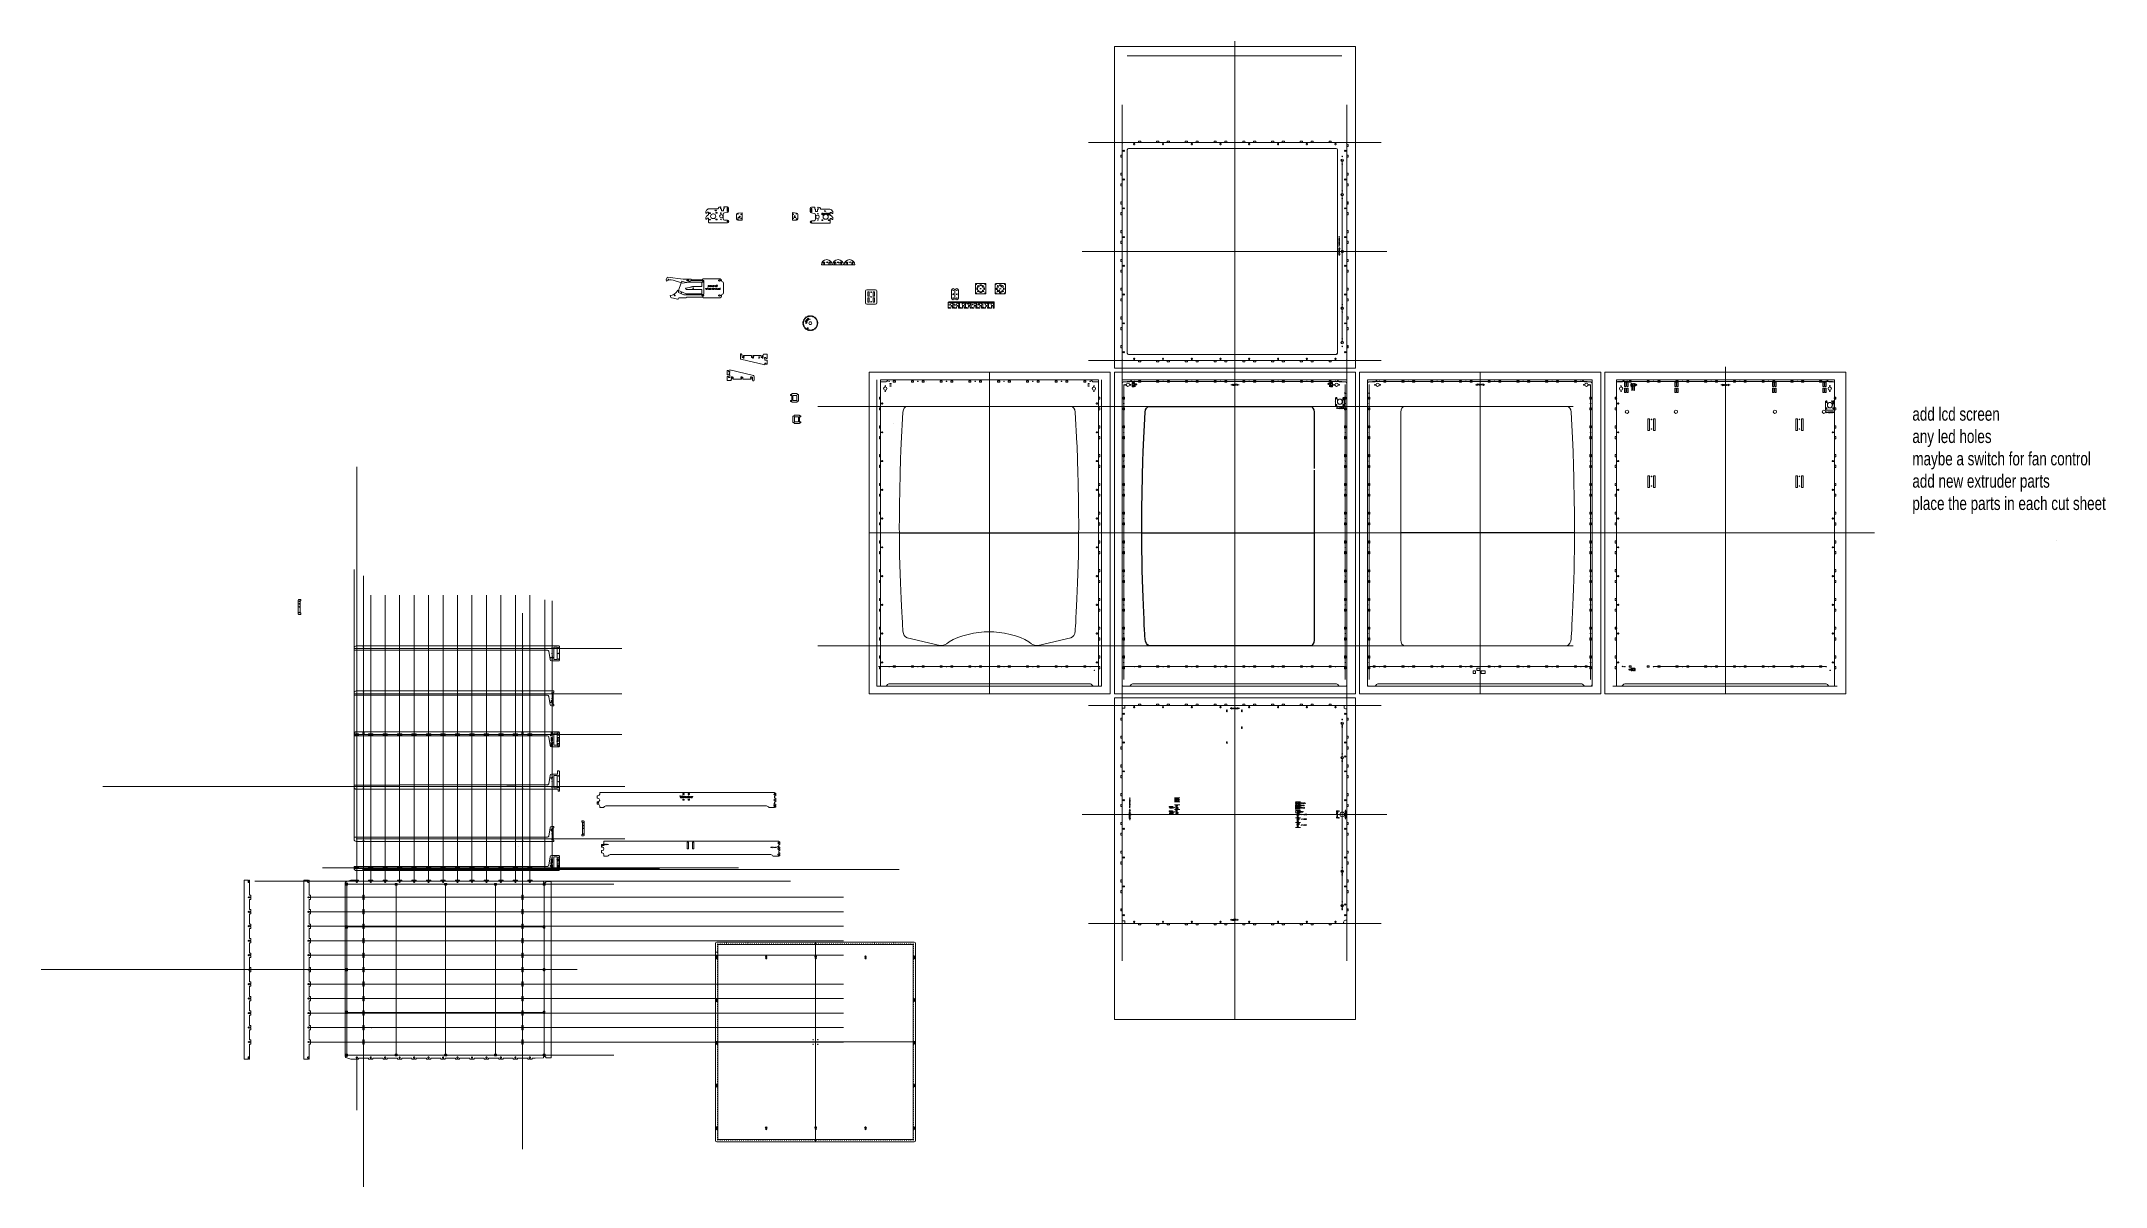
# Model space of a CAD drawing. Header units: millimetres. Extents: x -1390 to 6316, y -1840 to 2435.
import ezdxf

# ---------------------------------------------------------------- set-up
doc = ezdxf.new("R2010")
doc.units = ezdxf.units.MM
doc.layers.get('0').update_dxf_attribs({"linetype": 'CONTINUOUS', "true_color": 0xffffff})
for name, color, linetype, lineweight, true_color in [('10A', 1, 'CONTINUOUS', 0, 0xff0000), ('10C', 1, 'CONTINUOUS', 0, 0xff0000), ('11A', 1, 'CONTINUOUS', 0, 0xff0000), ('11A Text', 5, 'CONTINUOUS', 0, 0x0000ff), ('11B', 1, 'CONTINUOUS', 0, 0xff0000), ('11B text', 5, 'CONTINUOUS', 0, 0x0000ff), ('11C', 1, 'CONTINUOUS', 0, 0xff0000), ('11C text', 5, 'CONTINUOUS', 0, 0x0000ff), ('3A', 1, 'CONTINUOUS', 0, 0xff0000), ('3A Text', 5, 'CONTINUOUS', 0, 0x0000ff), ('8A', 1, 'CONTINUOUS', 0, 0xff0000), ('8A Text', 5, 'CONTINUOUS', 0, 0x0000ff), ('8B', 1, 'CONTINUOUS', 0, 0xff0000), ('8B Text', 5, 'CONTINUOUS', 0, 0x0000ff), ('Bottom Board Text', 5, 'CONTINUOUS', 0, 0x0000ff), ('Build platform acrylic', 1, 'CONTINUOUS', 0, 0xff0000), ('Build platform acrylic text', 5, 'CONTINUOUS', 0, 0x0000ff), ('Cooling Fan Guide', 1, 'CONTINUOUS', 0, 0xff0000), ('Cooling fan guide text', 5, 'CONTINUOUS', 0, 0x0000ff), ('E and B', 1, 'CONTINUOUS', 0, 0xff0000), ('E and B text', 7, 'CONTINUOUS', 0, 0x000000), ('Extruder Big Gear', 1, 'CONTINUOUS', 0, 0xff0000), ('Extruder Big gear text', 5, 'CONTINUOUS', 0, 0x0000ff), ('Front', 1, 'CONTINUOUS', 0, 0xff0000), ('Front Back Ref', 6, 'CONTINUOUS', 0, 0xff00ff), ('Laser Table', 3, 'CONTINUOUS', 0, 0x00ff00), ('Left B Arm', 1, 'CONTINUOUS', 0, 0xff0000), ('Left D Arm Back Text', 7, 'CONTINUOUS', 0, 0x000000), ('Left D Back', 1, 'CONTINUOUS', 0, 0xff0000), ('Left F arm', 1, 'CONTINUOUS', 0, 0xff0000), ('left hand side insert', 1, 'CONTINUOUS', 0, 0xff0000), ('New Back', 1, 'CONTINUOUS', 0, 0xff0000), ('New Back Text', 5, 'CONTINUOUS', 0, 0x0000ff), ('New Bottom board', 1, 'CONTINUOUS', 0, 0xff0000), ('New Bottom Board Text', 5, 'CONTINUOUS', 0, 0x0000ff), ('New Build platform', 1, 'CONTINUOUS', 0, 0xff0000), ('New Cuts', 6, 'CONTINUOUS', 0, 0xff00ff), ('New Front', 1, 'CONTINUOUS', 0, 0xff0000), ('New Front Stage', 1, 'CONTINUOUS', 0, 0xff0000), ('New Front Stage Text', 5, 'CONTINUOUS', 0, 0x0000ff), ('New Left B arm', 1, 'CONTINUOUS', 0, 0xff0000), ('New Left B arm text', 5, 'CONTINUOUS', 0, 0x0000ff), ('New Left D arm', 1, 'CONTINUOUS', 0, 0xff0000), ('New Left D arm text', 5, 'CONTINUOUS', 0, 0x0000ff), ('New Left F arm', 1, 'CONTINUOUS', 0, 0xff0000), ('New Left F Arm text', 5, 'CONTINUOUS', 0, 0x0000ff), ('New Rear Stage', 1, 'CONTINUOUS', 0, 0xff0000), ('New Rear Stage Text', 5, 'CONTINUOUS', 0, 0x0000ff), ('New Right B Arm', 1, 'CONTINUOUS', 0, 0xff0000), ('New Right B arm text', 5, 'CONTINUOUS', 0, 0x0000ff), ('New Right D arm', 1, 'CONTINUOUS', 0, 0xff0000), ('New Right F arm', 1, 'CONTINUOUS', 0, 0xff0000), ('New Right F arm Text', 5, 'CONTINUOUS', 0, 0x0000ff), ('New Right hand side', 1, 'CONTINUOUS', 0, 0xff0000), ('New Right Hand Side Text', 5, 'CONTINUOUS', 0, 0x0000ff), ('New Rigth D arm text', 5, 'CONTINUOUS', 0, 0x0000ff), ('New Top', 1, 'CONTINUOUS', 0, 0xff0000), ('New Top Text', 5, 'CONTINUOUS', 0, 0x0000ff), ('Referance lines', 3, 'CONTINUOUS', 0, 0x00ff00), ('Right D Arm Back', 1, 'CONTINUOUS', 0, 0xff0000), ('Right D Arm Back Text', 5, 'CONTINUOUS', 0, 0x0000ff), ('Stage Brace Left', 1, 'CONTINUOUS', 0, 0xff0000), ('Stage Brace Right', 1, 'CONTINUOUS', 0, 0xff0000), ('table under support', 1, 'CONTINUOUS', 0, 0xff0000), ('text', 5, 'CONTINUOUS', 0, 0x0000ff), ('Top Board', 1, 'CONTINUOUS', 0, 0xff0000)]:
    doc.layers.add(name, color=color, linetype=linetype, lineweight=lineweight, true_color=true_color)
doc.layers.add('Layer_1', color=7, linetype='CONTINUOUS', true_color=0xffffff)
doc.styles.get("Standard").update_dxf_attribs({"font": 'txt', "width": 0.75})

msp = doc.modelspace()

# ---------------------------------------------------------------- texts
at = {"layer": 'Front Back Ref', "insert": (5594.7, 1069), "char_height": 50, "width": 100, "attachment_point": 1}
msp.add_mtext('add\\~lcd\\~screen\\~\\Pany\\~led\\~holes\\~\\Pmaybe\\~a\\~switch\\~for\\~fan\\~control\\Padd\\~new\\~extruder\\~parts\\Pplace\\~the\\~parts\\~in\\~each\\~cut\\~sheet\\P', dxfattribs=at)

# ---------------------------------------------------------------- linework, layer by layer
at = {"color": 1, "true_color": 0xff0000}
for points in [[(2724.4, 929.8), (2730.4, 1050.7)], [(2745.6, 1072), (3347.1, 1072)], [(3361, 1051), (3361, 840.2)], [(3361, 834), (3361, 199.7)], [(3347.1, 178.7), (2745.6, 178.7), (2745.4, 178.9)]]:
    msp.add_lwpolyline(points, dxfattribs=at)
for points in [[(2730.4, 1050.7), (2731.1, 1062.4), (2737.9, 1072), (2745.6, 1072)], [(3347.1, 1072), (3354.8, 1072), (3361, 1062.6), (3361, 1051)], [(2722.9, 896.1), (2723.2, 902.9), (2723.9, 918.1), (2724.4, 929.8)], [(2717.9, 613.1), (2717.9, 700.8), (2722, 862.3), (2722, 862.3)], [(2722, 862.3), (2722.3, 874.1), (2722.7, 889.3), (2722.9, 896.1)], [(2730.4, 204.1), (2730.4, 204.1), (2717.9, 403.7), (2717.9, 613.1)], [(2745.4, 178.9), (2737.9, 181), (2731.1, 192.4), (2730.4, 204.1)], [(3361, 199.7), (3361, 188.1), (3354.8, 178.7), (3347.1, 178.7)]]:
    msp.add_open_spline(points, degree=3, dxfattribs=at)
at = {"layer": '10A', "color": 1, "true_color": 0xff0000}
for points in [[(1429.2, 1767.9), (1413.7, 1767.9), (1413.7, 1796), (1429.2, 1794.2)], [(1418.4, 1789.9), (1418.4, 1789.9)], [(1418.4, 1774.7), (1418.4, 1774.7)], [(1420.5, 1781.6), (1420.5, 1781), (1423.6, 1781), (1423.6, 1783.6), (1420.5, 1783.6), (1420.5, 1781.6), (1420.5, 1781.6)], [(1430, 1791.5), (1430, 1791.5)], [(1434, 1788.8), (1434, 1772.7), (1434, 1772.7)], [(1430.8, 1772.3), (1430.8, 1772.3)]]:
    msp.add_lwpolyline(points, dxfattribs=at)
for points in [[(1417.3, 1791.1), (1416.6, 1791.1), (1416.1, 1790.6), (1416.1, 1789.9)], [(1416.1, 1789.9), (1416.1, 1789.3), (1416.6, 1788.8), (1417.3, 1788.8)], [(1417.3, 1775.8), (1416.6, 1775.8), (1416.1, 1775.3), (1416.1, 1774.7)], [(1416.1, 1774.7), (1416.1, 1774), (1416.6, 1773.5), (1417.3, 1773.5)], [(1418.4, 1789.9), (1418.4, 1790.6), (1417.9, 1791.1), (1417.3, 1791.1)], [(1417.3, 1788.8), (1417.9, 1788.8), (1418.4, 1789.3), (1418.4, 1789.9)], [(1418.4, 1774.7), (1418.4, 1775.3), (1417.9, 1775.8), (1417.3, 1775.8)], [(1417.3, 1773.5), (1417.9, 1773.5), (1418.4, 1774), (1418.4, 1774.7)], [(1428.8, 1792.7), (1428.2, 1792.7), (1427.7, 1792.2), (1427.7, 1791.5)], [(1427.7, 1791.5), (1427.7, 1790.9), (1428.2, 1790.4), (1428.8, 1790.4)], [(1429.6, 1773.4), (1429, 1773.4), (1428.5, 1772.9), (1428.5, 1772.3)], [(1430, 1791.5), (1430, 1792.2), (1429.4, 1792.7), (1428.8, 1792.7)], [(1428.8, 1790.4), (1429.4, 1790.4), (1430, 1790.9), (1430, 1791.5)], [(1429.2, 1794.2), (1431.9, 1793.9), (1434, 1791.5), (1434, 1788.8)], [(1434, 1772.7), (1434, 1770), (1431.9, 1767.9), (1429.2, 1767.9)], [(1430.8, 1772.3), (1430.8, 1772.9), (1430.2, 1773.4), (1429.6, 1773.4)], [(1428.5, 1772.3), (1428.5, 1771.6), (1429, 1771.1), (1429.6, 1771.1)], [(1429.6, 1771.1), (1430.2, 1771.1), (1430.8, 1771.6), (1430.8, 1772.3)]]:
    msp.add_open_spline(points, degree=3, dxfattribs=at)
at = {"layer": '10C', "color": 1, "true_color": 0xff0000}
for points in [[(1155.7, 1790), (1155.8, 1772.4)], [(1171.2, 1796.5), (1160.5, 1794.8)], [(1205.7, 1788.3), (1205.7, 1772.1), (1205.7, 1772.1)], [(1209.8, 1791), (1209.8, 1791)], [(1210.5, 1767.3), (1226, 1767.3), (1226, 1795.4), (1210.5, 1793.6)], [(1219.2, 1781), (1219.2, 1780.4), (1216.1, 1780.4), (1216.1, 1783), (1219.2, 1783), (1219.2, 1781), (1219.2, 1781)], [(1221.3, 1789.4), (1221.3, 1789.4)], [(1221.3, 1774.1), (1221.3, 1774.1)], [(1160.6, 1767.6), (1171.2, 1767.6)], [(1209, 1771.7), (1209, 1771.7)]]:
    msp.add_lwpolyline(points, dxfattribs=at)
at = {"layer": '10C', "color": 5, "true_color": 0x0000ff}
for points in [[(1211.6, 1778.6), (1211.7, 1778.6), (1211.7, 1776.2)], [(1213.2, 1778.6), (1213.2, 1778.6)]]:
    msp.add_lwpolyline(points, dxfattribs=at)
at = {"layer": '10C', "color": 1, "true_color": 0xff0000}
for points in [[(1160.5, 1794.8), (1157.9, 1794.8), (1155.7, 1792.7), (1155.7, 1790)], [(1210.5, 1793.6), (1207.8, 1793.3), (1205.7, 1790.9), (1205.7, 1788.3)], [(1209, 1771.7), (1209, 1772.3), (1209.5, 1772.8), (1210.1, 1772.8)], [(1209.8, 1791), (1209.8, 1791.6), (1210.3, 1792.1), (1210.9, 1792.1)], [(1210.9, 1789.8), (1210.3, 1789.8), (1209.8, 1790.3), (1209.8, 1791)], [(1210.1, 1772.8), (1210.7, 1772.8), (1211.2, 1772.3), (1211.2, 1771.7)], [(1210.9, 1792.1), (1211.5, 1792.1), (1212, 1791.6), (1212, 1791)], [(1212, 1791), (1212, 1790.3), (1211.5, 1789.8), (1210.9, 1789.8)], [(1221.3, 1789.4), (1221.3, 1790), (1221.8, 1790.5), (1222.4, 1790.5)], [(1222.4, 1788.2), (1221.8, 1788.2), (1221.3, 1788.7), (1221.3, 1789.4)], [(1221.3, 1774.1), (1221.3, 1774.7), (1221.8, 1775.2), (1222.4, 1775.2)], [(1222.4, 1772.9), (1221.8, 1772.9), (1221.3, 1773.4), (1221.3, 1774.1)], [(1222.4, 1790.5), (1223.1, 1790.5), (1223.6, 1790), (1223.6, 1789.4)], [(1223.6, 1789.4), (1223.6, 1788.7), (1223.1, 1788.2), (1222.4, 1788.2)], [(1222.4, 1775.2), (1223.1, 1775.2), (1223.6, 1774.7), (1223.6, 1774.1)], [(1223.6, 1774.1), (1223.6, 1773.4), (1223.1, 1772.9), (1222.4, 1772.9)], [(1155.8, 1772.4), (1155.8, 1769.7), (1158, 1767.6), (1160.6, 1767.6)], [(1205.7, 1772.1), (1205.7, 1769.4), (1207.8, 1767.3), (1210.5, 1767.3)], [(1210.1, 1770.5), (1209.5, 1770.5), (1209, 1771), (1209, 1771.7)], [(1211.2, 1771.7), (1211.2, 1771), (1210.7, 1770.5), (1210.1, 1770.5)]]:
    msp.add_open_spline(points, degree=3, dxfattribs=at)
at = {"layer": '10C', "color": 5, "true_color": 0x0000ff}
for points in [[(1210.8, 1778.1), (1211.2, 1778.2), (1211.4, 1778.4), (1211.6, 1778.6)], [(1212.2, 1777.4), (1212.2, 1778.1), (1212.5, 1778.6), (1213.2, 1778.6)], [(1213.2, 1776.1), (1212.5, 1776.1), (1212.2, 1776.7), (1212.2, 1777.4)], [(1213.2, 1778.6), (1214, 1778.6), (1214.2, 1778.1), (1214.2, 1777.4)], [(1214.2, 1777.4), (1214.2, 1776.7), (1214, 1776.1), (1213.2, 1776.1)], [(1214.8, 1777.5), (1214.8, 1778.3), (1215.4, 1778.7), (1216.1, 1778.7)], [(1216.1, 1776.2), (1215.4, 1776.2), (1214.8, 1776.7), (1214.8, 1777.5)], [(1216.1, 1778.7), (1216.7, 1778.7), (1217.1, 1778.5), (1217.2, 1778)], [(1217.3, 1777.2), (1217.2, 1776.5), (1216.6, 1776.2), (1216.1, 1776.2)]]:
    msp.add_open_spline(points, degree=3, dxfattribs=at)
at = {"layer": '11A', "color": 1, "true_color": 0xff0000}
for p, q in [((1691.5, 1508), (1724, 1508)), ((1728.5, 1503.5), (1728.6, 1458.6))]:
    msp.add_line(p, q, dxfattribs=at)
for points in [[(1687, 1458.8), (1687, 1503.2)], [(1694.9, 1500), (1700, 1500), (1700, 1484), (1694.9, 1484), (1694.9, 1500), (1694.9, 1500)], [(1694.9, 1478), (1700, 1478), (1700, 1462), (1694.9, 1462), (1694.9, 1478), (1694.9, 1478)], [(1708.9, 1498.9), (1708.9, 1498.9)], [(1715.5, 1500), (1720.6, 1500), (1720.6, 1484), (1715.5, 1484), (1715.5, 1500), (1715.5, 1500)], [(1715.5, 1478), (1720.6, 1478), (1720.6, 1462), (1715.5, 1462), (1715.5, 1478), (1715.5, 1478)], [(1723.8, 1454), (1691.8, 1454)], [(1708.9, 1463.2), (1708.9, 1463.2)]]:
    msp.add_lwpolyline(points, dxfattribs=at)
for points in [[(1687, 1503.2), (1687, 1505.8), (1689.1, 1508), (1691.8, 1508)], [(1707.8, 1500), (1707.1, 1500), (1706.6, 1499.5), (1706.6, 1498.9)], [(1706.6, 1498.9), (1706.6, 1498.2), (1707.1, 1497.7), (1707.8, 1497.7)], [(1707.8, 1464.3), (1707.1, 1464.3), (1706.6, 1463.8), (1706.6, 1463.2)], [(1708.9, 1498.9), (1708.9, 1499.5), (1708.4, 1500), (1707.8, 1500)], [(1707.8, 1497.7), (1708.4, 1497.7), (1708.9, 1498.2), (1708.9, 1498.9)], [(1708.9, 1463.2), (1708.9, 1463.8), (1708.4, 1464.3), (1707.8, 1464.3)], [(1723.8, 1508), (1726.4, 1508), (1728.6, 1505.8), (1728.6, 1503.2)], [(1691.8, 1454), (1689.1, 1454), (1687, 1456.2), (1687, 1458.8)], [(1706.6, 1463.2), (1706.6, 1462.5), (1707.1, 1462), (1707.8, 1462)], [(1707.8, 1462), (1708.4, 1462), (1708.9, 1462.5), (1708.9, 1463.2)], [(1728.6, 1458.8), (1728.6, 1456.2), (1726.4, 1454), (1723.8, 1454)]]:
    msp.add_open_spline(points, degree=3, dxfattribs=at)
at = {"layer": '11A Text', "color": 5, "true_color": 0x0000ff}
for points in [[(1707, 1482.2), (1705.9, 1479.8), (1705.8, 1479.8), (1704.7, 1482.2)], [(1705, 1481.4), (1706.6, 1481.4)], [(1707.9, 1479.9), (1707.9, 1479.9), (1707.9, 1482.2)], [(1709.9, 1479.9), (1709.9, 1479.9), (1709.9, 1482.2)]]:
    msp.add_lwpolyline(points, dxfattribs=at)
for points in [[(1708.7, 1480.3), (1708.3, 1480.2), (1708.1, 1480), (1707.9, 1479.9)], [(1710.7, 1480.3), (1710.3, 1480.2), (1710.1, 1480), (1709.9, 1479.9)]]:
    msp.add_open_spline(points, degree=3, dxfattribs=at)
at = {"layer": '11B', "color": 1, "true_color": 0xff0000}
msp.add_line((1221.9, 1248.5), (1310.5, 1227.5), dxfattribs=at)
for points in [[(1219.5, 1266.2), (1219.5, 1265.7)], [(1219.5, 1266.2), (1219.5, 1265.7)], [(1219.5, 1259.7), (1219.5, 1259.1)], [(1219.5, 1259.7), (1219.5, 1259.1)], [(1219.5, 1254.3), (1219.5, 1251.5)], [(1219.5, 1254.3), (1219.5, 1251.5)], [(1222.7, 1268.6), (1221.9, 1268.6)], [(1222.7, 1268.6), (1221.9, 1268.6)], [(1230.8, 1254.6), (1226, 1254.6), (1225.9, 1262.1), (1225.1, 1262.1), (1225.1, 1266.2)], [(1230.8, 1254.6), (1226, 1254.6), (1225.9, 1262.1), (1225.1, 1262.1), (1225.1, 1266.2)], [(1230.8, 1251.4), (1230.8, 1256.9), (1229.8, 1256.9), (1230.1, 1257.6), (1230.8, 1258.6), (1232.4, 1258.6), (1232, 1251.4), (1233.7, 1258.6)], [(1230.8, 1251.4), (1230.8, 1256.9), (1229.8, 1256.9), (1230.1, 1257.6), (1230.8, 1258.6), (1232.4, 1258.6), (1232, 1251.4), (1233.7, 1258.6)], [(1266.5, 1254.6), (1261.7, 1254.6), (1261.6, 1262.1), (1230.9, 1262.1), (1230.8, 1258.6)], [(1266.5, 1254.6), (1261.7, 1254.6), (1261.6, 1262.1), (1230.9, 1262.1), (1230.8, 1258.6)], [(1232.4, 1258.6), (1233.7, 1258.6)], [(1232.4, 1258.6), (1233.7, 1258.6)], [(1266.5, 1251.4), (1266.5, 1256.9), (1265.5, 1256.9), (1265.8, 1257.6), (1266.5, 1258.6), (1268.1, 1258.6), (1267.7, 1251.4), (1269.4, 1258.6)], [(1266.5, 1251.4), (1266.5, 1256.9), (1265.5, 1256.9), (1265.8, 1257.6), (1266.5, 1258.6), (1268.1, 1258.6), (1267.7, 1251.4), (1269.4, 1258.6)], [(1302.2, 1254.6), (1297.4, 1254.6), (1297.3, 1262.1), (1266.6, 1262.1), (1266.5, 1258.6)], [(1302.2, 1254.6), (1297.4, 1254.6), (1297.3, 1262.1), (1266.6, 1262.1), (1266.5, 1258.6)], [(1268.1, 1258.6), (1269.4, 1258.6)], [(1268.1, 1258.6), (1269.4, 1258.6)], [(1302.2, 1251.4), (1302.2, 1256.9), (1301.3, 1256.9), (1301.5, 1257.6), (1302.2, 1258.6), (1303.9, 1258.6), (1303.5, 1251.4), (1305.1, 1258.6)], [(1302.2, 1251.4), (1302.2, 1256.9), (1301.3, 1256.9), (1301.5, 1257.6), (1302.2, 1258.6), (1303.9, 1258.6), (1303.5, 1251.4), (1305.1, 1258.6)], [(1304.9, 1265), (1304.9, 1262.1), (1302.3, 1262.1), (1302.2, 1258.6)], [(1304.9, 1265), (1304.9, 1262.1), (1302.3, 1262.1), (1302.2, 1258.6)], [(1303.9, 1258.6), (1305.1, 1258.6)], [(1303.9, 1258.6), (1305.1, 1258.6)], [(1310.5, 1227.5), (1310.5, 1233.4), (1315.2, 1233.4), (1315.2, 1229.4), (1320, 1229.4), (1320, 1245.4), (1310.6, 1245.4), (1310.3, 1255.4), (1315.2, 1255.4), (1315.2, 1251.4), (1320, 1251.4), (1320, 1267.4), (1307.3, 1267.4)], [(1310.5, 1227.5), (1310.5, 1233.4), (1315.2, 1233.4), (1315.2, 1229.4), (1320, 1229.4), (1320, 1245.4), (1310.6, 1245.4), (1310.3, 1255.4), (1315.2, 1255.4), (1315.2, 1251.4), (1320, 1251.4), (1320, 1267.4), (1307.3, 1267.4)], [(1268.7, 1187.4), (1180.1, 1208.4), (1180.1, 1202.5), (1175.4, 1202.5), (1175.4, 1206.5), (1170.6, 1206.5), (1170.6, 1190.5), (1180, 1190.5), (1180.2, 1180.5), (1175.4, 1180.5), (1175.4, 1184.5), (1170.6, 1184.5), (1170.6, 1168.5), (1183.3, 1168.5)], [(1188.4, 1184.5), (1188.4, 1179), (1189.3, 1179), (1189.1, 1178.3), (1188.4, 1177.3), (1186.7, 1177.3), (1187.1, 1184.5), (1185.5, 1177.3)], [(1186.7, 1177.3), (1185.5, 1177.3)], [(1185.7, 1170.9), (1185.7, 1173.8), (1188.3, 1173.8), (1188.4, 1177.3)], [(1188.4, 1181.3), (1193.2, 1181.3), (1193.3, 1173.8), (1224, 1173.8), (1224.1, 1177.3)], [(1224.1, 1184.5), (1224.1, 1179), (1225, 1179), (1224.8, 1178.3), (1224.1, 1177.3), (1222.4, 1177.3), (1222.8, 1184.5), (1221.2, 1177.3)], [(1222.4, 1177.3), (1221.2, 1177.3)], [(1224.1, 1181.3), (1228.9, 1181.3), (1229, 1173.8), (1259.7, 1173.8), (1259.8, 1177.3)], [(1259.8, 1184.5), (1259.8, 1179), (1260.7, 1179), (1260.5, 1178.3), (1259.8, 1177.3), (1258.1, 1177.3), (1258.5, 1184.5), (1256.9, 1177.3)], [(1258.1, 1177.3), (1256.9, 1177.3)], [(1259.8, 1181.3), (1264.6, 1181.3), (1264.7, 1173.8), (1265.4, 1173.8), (1265.4, 1169.7)], [(1271, 1181.6), (1271, 1184.4)], [(1271, 1176.2), (1271, 1176.8)], [(1271, 1169.7), (1271, 1170.2)]]:
    msp.add_lwpolyline(points, dxfattribs=at)
for points in [[(1221.9, 1268.6), (1220.6, 1268.6), (1219.5, 1267.6), (1219.5, 1266.2)], [(1221.9, 1268.6), (1220.6, 1268.6), (1219.5, 1267.6), (1219.5, 1266.2)], [(1219.5, 1265.7), (1219.5, 1264.4), (1219.5, 1261), (1219.5, 1259.7)], [(1219.5, 1265.7), (1219.5, 1264.4), (1219.5, 1261), (1219.5, 1259.7)], [(1219.5, 1259.1), (1219.5, 1257.8), (1219.5, 1255.6), (1219.5, 1254.3)], [(1219.5, 1259.1), (1219.5, 1257.8), (1219.5, 1255.6), (1219.5, 1254.3)], [(1219.5, 1251.5), (1219.5, 1250.2), (1220.6, 1248.8), (1221.9, 1248.5)], [(1219.5, 1251.5), (1219.5, 1250.2), (1220.6, 1248.8), (1221.9, 1248.5)], [(1225.1, 1266.2), (1225.1, 1267.6), (1224.1, 1268.6), (1222.7, 1268.6)], [(1225.1, 1266.2), (1225.1, 1267.6), (1224.1, 1268.6), (1222.7, 1268.6)], [(1307.3, 1267.4), (1306, 1267.4), (1304.9, 1266.4), (1304.9, 1265)], [(1307.3, 1267.4), (1306, 1267.4), (1304.9, 1266.4), (1304.9, 1265)], [(1183.3, 1168.5), (1184.6, 1168.5), (1185.7, 1169.5), (1185.7, 1170.9)], [(1265.4, 1169.7), (1265.4, 1168.3), (1266.5, 1167.3), (1267.8, 1167.3)], [(1268.6, 1167.3), (1270, 1167.3), (1271, 1168.3), (1271, 1169.7)], [(1271, 1184.4), (1271, 1185.7), (1270, 1187.1), (1268.7, 1187.4)], [(1271, 1176.8), (1271, 1178.1), (1271, 1180.3), (1271, 1181.6)], [(1271, 1170.2), (1271, 1171.5), (1271, 1174.9), (1271, 1176.2)]]:
    msp.add_open_spline(points, degree=3, dxfattribs=at)
at = {"layer": '11B text', "color": 5, "true_color": 0x0000ff}
for points in [[(1288.6, 1255.3), (1288.6, 1256.7)], [(1288.6, 1255.3), (1288.6, 1256.7)], [(1291, 1256.6), (1291, 1255.3), (1288.6, 1255.3), (1288.6, 1255.3)], [(1291, 1256.6), (1291, 1255.3), (1288.6, 1255.3), (1288.6, 1255.3)], [(1288.6, 1254.1), (1288.6, 1254.2), (1291, 1254.2)], [(1288.6, 1254.1), (1288.6, 1254.2), (1291, 1254.2)], [(1288.6, 1252.1), (1288.6, 1252.2), (1291, 1252.2)], [(1288.6, 1252.1), (1288.6, 1252.2), (1291, 1252.2)], [(1289.8, 1256.8), (1289.8, 1255.3)], [(1289.8, 1256.8), (1289.8, 1256.8)], [(1289.8, 1256.8), (1289.8, 1255.3)], [(1289.8, 1256.8), (1289.8, 1256.8)], [(1178.1, 1196.4), (1178.1, 1197.7)], [(1180.5, 1197.6), (1180.5, 1196.4), (1178.1, 1196.4), (1178.1, 1196.4)], [(1178.1, 1195.2), (1178.1, 1195.3), (1180.5, 1195.3)], [(1178.1, 1193.2), (1178.1, 1193.3), (1180.5, 1193.3)], [(1179.3, 1197.8), (1179.3, 1196.4)], [(1179.3, 1197.8), (1179.3, 1197.8)]]:
    msp.add_lwpolyline(points, dxfattribs=at)
for points in [[(1288.6, 1256.7), (1288.6, 1257), (1288.8, 1257.3), (1289.2, 1257.3)], [(1288.6, 1256.7), (1288.6, 1257), (1288.8, 1257.3), (1289.2, 1257.3)], [(1289.1, 1253.4), (1289, 1253.8), (1288.8, 1254), (1288.6, 1254.1)], [(1289.1, 1253.4), (1289, 1253.8), (1288.8, 1254), (1288.6, 1254.1)], [(1289.1, 1251.4), (1289, 1251.8), (1288.8, 1252), (1288.6, 1252.1)], [(1289.1, 1251.4), (1289, 1251.8), (1288.8, 1252), (1288.6, 1252.1)], [(1289.2, 1257.3), (1289.5, 1257.3), (1289.8, 1257.1), (1289.8, 1256.8)], [(1289.2, 1257.3), (1289.5, 1257.3), (1289.8, 1257.1), (1289.8, 1256.8)], [(1289.8, 1256.8), (1289.8, 1257.1), (1289.9, 1257.4), (1290.4, 1257.4)], [(1289.8, 1256.8), (1289.8, 1257.1), (1289.9, 1257.4), (1290.4, 1257.4)], [(1290.4, 1257.4), (1290.6, 1257.4), (1291, 1257.2), (1291, 1256.6)], [(1290.4, 1257.4), (1290.6, 1257.4), (1291, 1257.2), (1291, 1256.6)], [(1178.1, 1197.7), (1178.1, 1198.1), (1178.3, 1198.3), (1178.7, 1198.3)], [(1178.6, 1194.4), (1178.5, 1194.8), (1178.3, 1195), (1178.1, 1195.2)], [(1178.6, 1192.4), (1178.5, 1192.8), (1178.3, 1193), (1178.1, 1193.2)], [(1178.7, 1198.3), (1179, 1198.3), (1179.3, 1198.1), (1179.3, 1197.8)], [(1179.3, 1197.8), (1179.3, 1198.1), (1179.5, 1198.4), (1179.9, 1198.4)], [(1179.9, 1198.4), (1180.2, 1198.4), (1180.5, 1198.2), (1180.5, 1197.6)]]:
    msp.add_open_spline(points, degree=3, dxfattribs=at)
at = {"layer": '11C'}
for p, q in [((1171.5, 1758), (1102.9, 1757.8)), ((1553.2, 1755.8), (1484.6, 1756)), ((1522, 1600.2), (1562, 1600.2)), ((1564.3, 1600.2), (1604.3, 1600.2)), ((1607.1, 1600.2), (1647.1, 1600.2))]:
    msp.add_line(p, q, dxfattribs=at)
at = {"layer": '11C', "color": 1, "true_color": 0xff0000}
for points in [[(1529.2, 1610.1), (1534.1, 1610.1), (1534.1, 1610.9), (1529.2, 1610.9), (1529.2, 1610.1), (1529.2, 1610.1)], [(1529.2, 1600.2), (1529.2, 1607.7), (1534.1, 1607.7), (1534.1, 1600.2)], [(1550, 1610.1), (1554.9, 1610.1), (1554.9, 1610.9), (1550, 1610.9), (1550, 1610.1), (1550, 1610.1)], [(1550, 1600.2), (1550, 1607.7), (1554.9, 1607.7), (1554.9, 1600.2)], [(1571.4, 1610.1), (1576.4, 1610.1), (1576.4, 1610.9), (1571.4, 1610.9), (1571.4, 1610.1), (1571.4, 1610.1)], [(1571.4, 1600.2), (1571.4, 1607.7), (1576.4, 1607.7), (1576.4, 1600.2)], [(1592.2, 1600.2), (1592.2, 1607.7), (1597.2, 1607.7), (1597.2, 1600.2)], [(1592.3, 1610.1), (1597.2, 1610.1), (1597.2, 1610.9), (1592.3, 1610.9), (1592.3, 1610.1), (1592.3, 1610.1)], [(1614.3, 1610.1), (1619.2, 1610.1), (1619.2, 1610.9), (1614.3, 1610.9), (1614.3, 1610.1), (1614.3, 1610.1)], [(1614.3, 1600.2), (1614.3, 1607.7), (1619.2, 1607.7), (1619.2, 1600.2)], [(1635.1, 1610.1), (1640, 1610.1), (1640, 1610.9), (1635.1, 1610.9), (1635.1, 1610.1), (1635.1, 1610.1)], [(1635.1, 1600.2), (1635.1, 1607.7), (1640, 1607.7), (1640, 1600.2)]]:
    msp.add_lwpolyline(points, dxfattribs=at)
for points in [[(1542, 1620.2), (1531, 1620.2), (1522, 1611.2), (1522, 1600.2)], [(1562, 1600.2), (1562, 1611.2), (1553.1, 1620.2), (1542, 1620.2)], [(1584.3, 1620.2), (1573.3, 1620.2), (1564.3, 1611.2), (1564.3, 1600.2)], [(1604.3, 1600.2), (1604.3, 1611.2), (1595.4, 1620.2), (1584.3, 1620.2)], [(1627.1, 1620.2), (1616.1, 1620.2), (1607.1, 1611.2), (1607.1, 1600.2)], [(1647.1, 1600.2), (1647.1, 1611.2), (1638.2, 1620.2), (1627.1, 1620.2)]]:
    msp.add_open_spline(points, degree=3, dxfattribs=at)
at = {"layer": '11C text', "color": 5, "true_color": 0x0000ff}
for points in [[(1540.3, 1611.3), (1540.4, 1611.3), (1540.4, 1608.9)], [(1542.3, 1611.3), (1542.4, 1611.3), (1542.4, 1608.9)], [(1582.2, 1610.6), (1582.3, 1610.6), (1582.3, 1608.3)], [(1584.2, 1610.6), (1584.3, 1610.6), (1584.3, 1608.3)], [(1625.4, 1611.3), (1625.5, 1611.3), (1625.5, 1608.9)], [(1627.4, 1611.3), (1627.5, 1611.3), (1627.5, 1608.9)]]:
    msp.add_lwpolyline(points, dxfattribs=at)
for points in [[(1539.5, 1610.8), (1539.9, 1610.9), (1540.1, 1611.1), (1540.3, 1611.3)], [(1541.5, 1610.8), (1541.9, 1610.9), (1542.1, 1611.1), (1542.3, 1611.3)], [(1543.4, 1610.1), (1543.4, 1610.9), (1544, 1611.4), (1544.7, 1611.4)], [(1544.7, 1608.8), (1544, 1608.8), (1543.4, 1609.3), (1543.4, 1610.1)], [(1544.7, 1611.4), (1545.2, 1611.4), (1545.7, 1611.1), (1545.8, 1610.6)], [(1545.9, 1609.8), (1545.8, 1609.2), (1545.2, 1608.8), (1544.7, 1608.8)], [(1581.4, 1610.2), (1581.8, 1610.3), (1582, 1610.5), (1582.2, 1610.6)], [(1583.4, 1610.2), (1583.8, 1610.3), (1584, 1610.5), (1584.2, 1610.6)], [(1585.3, 1609.4), (1585.3, 1610.2), (1585.9, 1610.7), (1586.6, 1610.7)], [(1586.6, 1608.2), (1585.9, 1608.2), (1585.3, 1608.6), (1585.3, 1609.4)], [(1586.6, 1610.7), (1587.1, 1610.7), (1587.6, 1610.5), (1587.7, 1610)], [(1587.8, 1609.2), (1587.7, 1608.5), (1587.1, 1608.2), (1586.6, 1608.2)], [(1624.6, 1610.8), (1625, 1610.9), (1625.2, 1611.1), (1625.4, 1611.3)], [(1626.6, 1610.8), (1627, 1610.9), (1627.2, 1611.1), (1627.4, 1611.3)], [(1628.5, 1610.1), (1628.5, 1610.9), (1629.1, 1611.4), (1629.8, 1611.4)], [(1629.8, 1608.8), (1629.1, 1608.8), (1628.5, 1609.3), (1628.5, 1610.1)], [(1629.8, 1611.4), (1630.3, 1611.4), (1630.8, 1611.1), (1630.9, 1610.6)], [(1631, 1609.8), (1630.9, 1609.2), (1630.3, 1608.8), (1629.8, 1608.8)]]:
    msp.add_open_spline(points, degree=3, dxfattribs=at)
at = {"layer": '3A', "color": 1, "true_color": 0xff0000}
msp.add_line((2008, 1506), (2008, 1476.5), dxfattribs=at)
for points in [[(2015.5, 1505.6), (2015.5, 1505.6)], [(2015.5, 1476.8), (2015.5, 1476.8)], [(2020.8, 1476.8), (2020.8, 1505.6)], [(2028.3, 1505.6), (2028.3, 1505.6)], [(2028.3, 1476.8), (2028.3, 1476.8)], [(2033.6, 1505.6), (2033.6, 1476.8), (2033.6, 1476.8)]]:
    msp.add_lwpolyline(points, dxfattribs=at)
for points in [[(2008, 1505.6), (2008, 1509.2), (2010.9, 1512), (2014.4, 1512)], [(2014.4, 1470.4), (2010.9, 1470.4), (2008, 1473.3), (2008, 1476.8)], [(2013.2, 1505.6), (2013.2, 1506.3), (2013.8, 1506.8), (2014.4, 1506.8)], [(2014.4, 1504.5), (2013.8, 1504.5), (2013.2, 1505), (2013.2, 1505.6)], [(2013.2, 1476.8), (2013.2, 1477.5), (2013.8, 1478), (2014.4, 1478)], [(2014.4, 1475.7), (2013.8, 1475.7), (2013.2, 1476.2), (2013.2, 1476.8)], [(2014.4, 1512), (2017.9, 1512), (2020.8, 1509.2), (2020.8, 1505.6)], [(2014.4, 1506.8), (2015, 1506.8), (2015.5, 1506.3), (2015.5, 1505.6)], [(2015.5, 1505.6), (2015.5, 1505), (2015, 1504.5), (2014.4, 1504.5)], [(2014.4, 1478), (2015, 1478), (2015.5, 1477.5), (2015.5, 1476.8)], [(2015.5, 1476.8), (2015.5, 1476.2), (2015, 1475.7), (2014.4, 1475.7)], [(2020.8, 1476.8), (2020.8, 1473.3), (2017.9, 1470.4), (2014.4, 1470.4)], [(2020.8, 1505.6), (2020.8, 1509.2), (2023.7, 1512), (2027.2, 1512)], [(2027.2, 1470.4), (2023.7, 1470.4), (2020.8, 1473.3), (2020.8, 1476.8)], [(2026, 1505.6), (2026, 1506.3), (2026.6, 1506.8), (2027.2, 1506.8)], [(2027.2, 1504.5), (2026.6, 1504.5), (2026, 1505), (2026, 1505.6)], [(2026, 1476.8), (2026, 1477.5), (2026.6, 1478), (2027.2, 1478)], [(2027.2, 1475.7), (2026.6, 1475.7), (2026, 1476.2), (2026, 1476.8)], [(2027.2, 1512), (2030.7, 1512), (2033.6, 1509.2), (2033.6, 1505.6)], [(2027.2, 1506.8), (2027.8, 1506.8), (2028.3, 1506.3), (2028.3, 1505.6)], [(2028.3, 1505.6), (2028.3, 1505), (2027.8, 1504.5), (2027.2, 1504.5)], [(2027.2, 1478), (2027.8, 1478), (2028.3, 1477.5), (2028.3, 1476.8)], [(2028.3, 1476.8), (2028.3, 1476.2), (2027.8, 1475.7), (2027.2, 1475.7)], [(2033.6, 1476.8), (2033.6, 1473.3), (2030.7, 1470.4), (2027.2, 1470.4)]]:
    msp.add_open_spline(points, degree=3, dxfattribs=at)
at = {"layer": '3A Text', "color": 5, "true_color": 0x0000ff}
for points in [[(2015.6, 1491.7), (2013.2, 1492.8), (2013.2, 1492.9), (2015.6, 1494)], [(2014.3, 1490.3), (2014.3, 1490.3)], [(2014.8, 1493.7), (2014.8, 1492.1)], [(2028.4, 1491.7), (2026, 1492.8), (2026, 1492.9), (2028.4, 1494)], [(2027.1, 1490.3), (2027.1, 1490.3)], [(2027.6, 1493.7), (2027.6, 1492.1)]]:
    msp.add_lwpolyline(points, dxfattribs=at)
for points in [[(2013.1, 1490), (2013.1, 1490.6), (2013.4, 1490.8), (2013.8, 1490.8)], [(2013.9, 1489.1), (2013.4, 1489.1), (2013.1, 1489.3), (2013.1, 1490)], [(2013.8, 1490.8), (2014, 1490.8), (2014.3, 1490.7), (2014.3, 1490.3)], [(2014.3, 1490.3), (2014.4, 1490.7), (2014.6, 1490.9), (2014.9, 1490.9)], [(2015.6, 1489.9), (2015.6, 1489.3), (2015.3, 1489), (2014.8, 1489)], [(2014.8, 1489), (2014.8, 1489), (2014.8, 1489), (2014.8, 1489)], [(2014.9, 1490.9), (2015.2, 1490.9), (2015.6, 1490.7), (2015.6, 1489.9)], [(2025.9, 1490), (2025.9, 1490.6), (2026.2, 1490.8), (2026.6, 1490.8)], [(2026.7, 1489.1), (2026.2, 1489.1), (2025.9, 1489.3), (2025.9, 1490)], [(2026.6, 1490.8), (2026.8, 1490.8), (2027.1, 1490.7), (2027.1, 1490.3)], [(2027.1, 1490.3), (2027.2, 1490.7), (2027.4, 1490.9), (2027.7, 1490.9)], [(2028.4, 1489.9), (2028.4, 1489.3), (2028.1, 1489), (2027.6, 1489)], [(2027.6, 1489), (2027.6, 1489), (2027.6, 1489), (2027.6, 1489)], [(2027.7, 1490.9), (2028, 1490.9), (2028.4, 1490.7), (2028.4, 1489.9)]]:
    msp.add_open_spline(points, degree=3, dxfattribs=at)
at = {"layer": '8A', "color": 1, "true_color": 0xff0000}
for p, q in [((2170.4, 1528.4), (2170.4, 1494.5)), ((2206.9, 1492), (2172.9, 1492))]:
    msp.add_line(p, q, dxfattribs=at)
for points in [[(2172.2, 1495.1), (2172.2, 1495.1)], [(2206.8, 1531.1), (2173, 1531.1)], [(2173.4, 1529.2), (2173.4, 1529.2)], [(2175, 1514.3), (2178.2, 1514.3), (2178.2, 1508.8), (2175, 1508.8), (2175, 1514.3), (2175, 1514.3)], [(2184.3, 1520.2), (2184.3, 1520.2)], [(2184.3, 1502.9), (2184.3, 1502.9)], [(2186.1, 1503.7), (2186.1, 1503.7)], [(2187.2, 1526.4), (2192.6, 1526.4), (2192.6, 1523.2), (2187.2, 1523.2), (2187.2, 1526.4), (2187.2, 1526.4)], [(2187.2, 1496.7), (2187.2, 1499.9), (2192.6, 1499.9), (2192.6, 1496.7), (2187.2, 1496.7), (2187.2, 1496.7)], [(2193.7, 1518.5), (2193.7, 1518.5)], [(2201.6, 1514.3), (2204.8, 1514.3), (2204.8, 1508.8), (2201.6, 1508.8), (2201.6, 1514.3), (2201.6, 1514.3)], [(2201.7, 1520.2), (2201.7, 1520.2)], [(2201.7, 1502.9), (2201.7, 1502.9)], [(2206.4, 1493.9), (2206.4, 1493.9)], [(2207.6, 1528), (2207.6, 1528)], [(2209.4, 1494.7), (2209.4, 1528.4)]]:
    msp.add_lwpolyline(points, dxfattribs=at)
for points in [[(2173, 1531.1), (2171.6, 1531.1), (2170.4, 1529.9), (2170.4, 1528.4)], [(2170.4, 1494.7), (2170.4, 1493.2), (2171.6, 1492), (2173, 1492)], [(2172.2, 1528), (2172.2, 1528.7), (2172.8, 1529.2), (2173.4, 1529.2)], [(2173.4, 1526.8), (2172.8, 1526.8), (2172.2, 1527.4), (2172.2, 1528)], [(2172.2, 1495.1), (2172.2, 1495.7), (2172.8, 1496.3), (2173.4, 1496.3)], [(2173.4, 1493.9), (2172.8, 1493.9), (2172.2, 1494.4), (2172.2, 1495.1)], [(2173.4, 1529.2), (2174.1, 1529.2), (2174.6, 1528.7), (2174.6, 1528)], [(2174.6, 1528), (2174.6, 1527.4), (2174.1, 1526.8), (2173.4, 1526.8)], [(2173.4, 1496.3), (2174.1, 1496.3), (2174.6, 1495.7), (2174.6, 1495.1)], [(2174.6, 1495.1), (2174.6, 1494.4), (2174.1, 1493.9), (2173.4, 1493.9)], [(2178.1, 1520.2), (2178.1, 1521.9), (2179.5, 1523.3), (2181.2, 1523.3)], [(2181.2, 1517.1), (2179.5, 1517.1), (2178.1, 1518.5), (2178.1, 1520.2)], [(2178.1, 1502.9), (2178.1, 1504.6), (2179.5, 1506), (2181.2, 1506)], [(2181.2, 1499.7), (2179.5, 1499.7), (2178.1, 1501.1), (2178.1, 1502.9)], [(2181.2, 1523.3), (2182.9, 1523.3), (2184.3, 1521.9), (2184.3, 1520.2)], [(2184.3, 1520.2), (2184.3, 1518.5), (2182.9, 1517.1), (2181.2, 1517.1)], [(2181.2, 1506), (2182.9, 1506), (2184.3, 1504.6), (2184.3, 1502.9)], [(2184.3, 1502.9), (2184.3, 1501.1), (2182.9, 1499.7), (2181.2, 1499.7)], [(2186.1, 1506.1), (2185.4, 1506.1), (2184.9, 1505.6), (2184.9, 1504.9)], [(2184.9, 1504.9), (2184.9, 1504.3), (2185.4, 1503.7), (2186.1, 1503.7)], [(2187.3, 1504.9), (2187.3, 1505.6), (2186.8, 1506.1), (2186.1, 1506.1)], [(2186.1, 1503.7), (2186.8, 1503.7), (2187.3, 1504.3), (2187.3, 1504.9)], [(2193.7, 1520.9), (2193, 1520.9), (2192.5, 1520.4), (2192.5, 1519.7)], [(2192.5, 1519.7), (2192.5, 1519.1), (2193, 1518.5), (2193.7, 1518.5)], [(2194.9, 1519.7), (2194.9, 1520.4), (2194.4, 1520.9), (2193.7, 1520.9)], [(2193.7, 1518.5), (2194.4, 1518.5), (2194.9, 1519.1), (2194.9, 1519.7)], [(2195.4, 1520.2), (2195.4, 1521.9), (2196.8, 1523.3), (2198.5, 1523.3)], [(2198.5, 1517.1), (2196.8, 1517.1), (2195.4, 1518.5), (2195.4, 1520.2)], [(2195.4, 1502.9), (2195.4, 1504.6), (2196.8, 1506), (2198.5, 1506)], [(2198.5, 1499.7), (2196.8, 1499.7), (2195.4, 1501.1), (2195.4, 1502.9)], [(2198.5, 1523.3), (2200.3, 1523.3), (2201.7, 1521.9), (2201.7, 1520.2)], [(2201.7, 1520.2), (2201.7, 1518.5), (2200.3, 1517.1), (2198.5, 1517.1)], [(2198.5, 1506), (2200.3, 1506), (2201.7, 1504.6), (2201.7, 1502.9)], [(2201.7, 1502.9), (2201.7, 1501.1), (2200.3, 1499.7), (2198.5, 1499.7)], [(2205.2, 1528), (2205.2, 1528.7), (2205.7, 1529.2), (2206.4, 1529.2)], [(2206.4, 1526.8), (2205.7, 1526.8), (2205.2, 1527.4), (2205.2, 1528)], [(2205.2, 1495.1), (2205.2, 1495.7), (2205.7, 1496.3), (2206.4, 1496.3)], [(2206.4, 1493.9), (2205.7, 1493.9), (2205.2, 1494.4), (2205.2, 1495.1)], [(2206.4, 1529.2), (2207, 1529.2), (2207.6, 1528.7), (2207.6, 1528)], [(2207.6, 1528), (2207.6, 1527.4), (2207, 1526.8), (2206.4, 1526.8)], [(2206.4, 1496.3), (2207, 1496.3), (2207.6, 1495.7), (2207.6, 1495.1)], [(2207.6, 1495.1), (2207.6, 1494.4), (2207, 1493.9), (2206.4, 1493.9)], [(2209.4, 1528.4), (2209.4, 1529.9), (2208.2, 1531.1), (2206.8, 1531.1)], [(2206.8, 1492), (2208.2, 1492), (2209.4, 1493.2), (2209.4, 1494.7)]]:
    msp.add_open_spline(points, degree=3, dxfattribs=at)
at = {"layer": '8A Text', "color": 5, "true_color": 0x0000ff}
for points in [[(2188.6, 1511.9), (2189.1, 1511.9)], [(2188.6, 1511.9), (2188.6, 1511.9)], [(2188.6, 1511.9), (2188.6, 1511.9)], [(2189.1, 1511.9), (2189.1, 1511.9)], [(2190.2, 1510.5), (2191.3, 1513), (2191.4, 1513), (2192.5, 1510.5)], [(2192.1, 1511.3), (2190.6, 1511.3)]]:
    msp.add_lwpolyline(points, dxfattribs=at)
for points in [[(2187.9, 1511.2), (2187.9, 1511.6), (2188.1, 1511.8), (2188.6, 1511.9)], [(2188.9, 1510.5), (2188.2, 1510.5), (2187.9, 1510.8), (2187.9, 1511.2)], [(2188, 1512.4), (2188, 1512.8), (2188.3, 1513), (2188.9, 1513)], [(2188.6, 1511.9), (2188.2, 1511.9), (2188, 1512.2), (2188, 1512.4)], [(2188.9, 1513), (2189.4, 1513), (2189.7, 1512.8), (2189.7, 1512.4)], [(2189.8, 1511.2), (2189.8, 1510.8), (2189.6, 1510.5), (2188.9, 1510.5)], [(2189.7, 1512.4), (2189.7, 1512.2), (2189.6, 1511.9), (2189.1, 1511.9)], [(2189.1, 1511.9), (2189.6, 1511.8), (2189.8, 1511.6), (2189.8, 1511.2)]]:
    msp.add_open_spline(points, degree=3, dxfattribs=at)
at = {"layer": '8B'}
msp.add_line((2099.5, 1492.3), (2133.6, 1492.3), dxfattribs=at)
at = {"layer": '8B', "color": 1, "true_color": 0xff0000}
for points in [[(2097, 1528.7), (2097, 1494.9)], [(2098.9, 1495.3), (2098.9, 1495.3)], [(2133.4, 1531.3), (2099.7, 1531.3)], [(2100.1, 1529.5), (2100.1, 1529.5)], [(2101.7, 1514.5), (2104.9, 1514.5), (2104.9, 1509.1), (2101.7, 1509.1), (2101.7, 1514.5), (2101.7, 1514.5)], [(2107.9, 1523.6), (2107.9, 1523.6)], [(2107.9, 1506.2), (2107.9, 1506.2)], [(2113.8, 1526.7), (2119.3, 1526.7), (2119.3, 1523.5), (2113.8, 1523.5), (2113.8, 1526.7), (2113.8, 1526.7)], [(2113.8, 1500.1), (2119.3, 1500.1), (2119.3, 1496.9), (2113.8, 1496.9), (2113.8, 1500.1), (2113.8, 1500.1)], [(2125.2, 1523.6), (2125.2, 1523.6)], [(2125.2, 1506.2), (2125.2, 1506.2)], [(2131.4, 1509.1), (2128.2, 1509.1), (2128.2, 1514.5), (2131.4, 1514.5), (2131.4, 1509.1), (2131.4, 1509.1)], [(2133, 1494.1), (2133, 1494.1)], [(2134.2, 1528.3), (2134.2, 1528.3)], [(2136.1, 1494.9), (2136.1, 1528.7)]]:
    msp.add_lwpolyline(points, dxfattribs=at)
for points in [[(2099.7, 1531.3), (2098.2, 1531.3), (2097, 1530.1), (2097, 1528.7)], [(2097, 1494.9), (2097, 1493.5), (2098.2, 1492.3), (2099.7, 1492.3)], [(2098.9, 1528.3), (2098.9, 1528.9), (2099.4, 1529.5), (2100.1, 1529.5)], [(2100.1, 1527.1), (2099.4, 1527.1), (2098.9, 1527.6), (2098.9, 1528.3)], [(2098.9, 1495.3), (2098.9, 1496), (2099.4, 1496.5), (2100.1, 1496.5)], [(2100.1, 1494.1), (2099.4, 1494.1), (2098.9, 1494.6), (2098.9, 1495.3)], [(2100.1, 1529.5), (2100.7, 1529.5), (2101.3, 1528.9), (2101.3, 1528.3)], [(2101.3, 1528.3), (2101.3, 1527.6), (2100.7, 1527.1), (2100.1, 1527.1)], [(2100.1, 1496.5), (2100.7, 1496.5), (2101.3, 1496), (2101.3, 1495.3)], [(2101.3, 1495.3), (2101.3, 1494.6), (2100.7, 1494.1), (2100.1, 1494.1)], [(2104.8, 1520.4), (2104.8, 1522.2), (2106.2, 1523.6), (2107.9, 1523.6)], [(2107.9, 1517.3), (2106.2, 1517.3), (2104.8, 1518.7), (2104.8, 1520.4)], [(2104.8, 1503.1), (2104.8, 1504.8), (2106.2, 1506.2), (2107.9, 1506.2)], [(2107.9, 1500), (2106.2, 1500), (2104.8, 1501.4), (2104.8, 1503.1)], [(2107.9, 1523.6), (2109.6, 1523.6), (2111, 1522.2), (2111, 1520.4)], [(2111, 1520.4), (2111, 1518.7), (2109.6, 1517.3), (2107.9, 1517.3)], [(2107.9, 1506.2), (2109.6, 1506.2), (2111, 1504.8), (2111, 1503.1)], [(2111, 1503.1), (2111, 1501.4), (2109.6, 1500), (2107.9, 1500)], [(2122.1, 1520.4), (2122.1, 1522.2), (2123.5, 1523.6), (2125.2, 1523.6)], [(2125.2, 1517.3), (2123.5, 1517.3), (2122.1, 1518.7), (2122.1, 1520.4)], [(2122.1, 1503.1), (2122.1, 1504.8), (2123.5, 1506.2), (2125.2, 1506.2)], [(2125.2, 1500), (2123.5, 1500), (2122.1, 1501.4), (2122.1, 1503.1)], [(2125.2, 1523.6), (2126.9, 1523.6), (2128.3, 1522.2), (2128.3, 1520.4)], [(2128.3, 1520.4), (2128.3, 1518.7), (2126.9, 1517.3), (2125.2, 1517.3)], [(2125.2, 1506.2), (2126.9, 1506.2), (2128.3, 1504.8), (2128.3, 1503.1)], [(2128.3, 1503.1), (2128.3, 1501.4), (2126.9, 1500), (2125.2, 1500)], [(2131.8, 1528.3), (2131.8, 1528.9), (2132.4, 1529.5), (2133, 1529.5)], [(2133, 1527.1), (2132.4, 1527.1), (2131.8, 1527.6), (2131.8, 1528.3)], [(2131.8, 1495.3), (2131.8, 1496), (2132.4, 1496.5), (2133, 1496.5)], [(2133, 1494.1), (2132.4, 1494.1), (2131.8, 1494.6), (2131.8, 1495.3)], [(2133, 1529.5), (2133.7, 1529.5), (2134.2, 1528.9), (2134.2, 1528.3)], [(2134.2, 1528.3), (2134.2, 1527.6), (2133.7, 1527.1), (2133, 1527.1)], [(2133, 1496.5), (2133.7, 1496.5), (2134.2, 1496), (2134.2, 1495.3)], [(2134.2, 1495.3), (2134.2, 1494.6), (2133.7, 1494.1), (2133, 1494.1)], [(2136.1, 1528.7), (2136.1, 1530.1), (2134.9, 1531.3), (2133.4, 1531.3)], [(2133.4, 1492.3), (2134.9, 1492.3), (2136.1, 1493.5), (2136.1, 1494.9)]]:
    msp.add_open_spline(points, degree=3, dxfattribs=at)
at = {"layer": '8B Text', "color": 5, "true_color": 0x0000ff}
for points in [[(2114.8, 1511.9), (2115.3, 1511.9)], [(2114.8, 1511.9), (2114.8, 1511.9)], [(2114.8, 1511.9), (2114.8, 1511.9)], [(2115.3, 1511.9), (2115.3, 1511.9)], [(2116.5, 1513), (2117.7, 1513)], [(2117.6, 1510.7), (2116.5, 1510.7), (2116.5, 1513), (2116.5, 1513)], [(2117.8, 1511.9), (2116.5, 1511.9)], [(2117.8, 1511.9), (2117.8, 1511.9)]]:
    msp.add_lwpolyline(points, dxfattribs=at)
for points in [[(2114.1, 1511.2), (2114.1, 1511.6), (2114.3, 1511.9), (2114.8, 1511.9)], [(2115.1, 1510.6), (2114.3, 1510.6), (2114.1, 1510.9), (2114.1, 1511.2)], [(2114.2, 1512.4), (2114.2, 1512.8), (2114.5, 1513), (2115.1, 1513)], [(2114.8, 1511.9), (2114.4, 1512), (2114.2, 1512.2), (2114.2, 1512.4)], [(2115.1, 1513), (2115.6, 1513), (2115.9, 1512.8), (2115.9, 1512.4)], [(2116, 1511.2), (2116, 1510.9), (2115.8, 1510.6), (2115.1, 1510.6)], [(2115.9, 1512.4), (2115.9, 1512.2), (2115.8, 1512), (2115.3, 1511.9)], [(2115.3, 1511.9), (2115.8, 1511.9), (2116, 1511.6), (2116, 1511.2)], [(2118.4, 1511.3), (2118.4, 1511), (2118.2, 1510.7), (2117.6, 1510.7)], [(2117.7, 1513), (2118.1, 1513), (2118.3, 1512.8), (2118.3, 1512.4)], [(2118.3, 1512.4), (2118.3, 1512.1), (2118.1, 1511.9), (2117.8, 1511.9)], [(2117.8, 1511.9), (2118.1, 1511.9), (2118.4, 1511.7), (2118.4, 1511.3)]]:
    msp.add_open_spline(points, degree=3, dxfattribs=at)
at = {"layer": 'Bottom Board Text', "color": 5, "true_color": 0x0000ff}
for points in [[(3052.5, -841.6), (3054.9, -844), (3048.4, -844)], [(3048.4, -844.4), (3054.9, -844.4), (3052.5, -846.8)], [(3052.8, -841.4), (3055.6, -844.2), (3052.8, -847)], [(3060.3, -846.4), (3057.2, -846.4), (3057.2, -842)], [(3064.1, -846.4), (3060.7, -846.4), (3060.7, -842), (3064.1, -842)], [(3060.7, -844.1), (3063.9, -844.1)], [(3064.5, -846.4), (3064.5, -842), (3067.5, -842)], [(3064.5, -844.1), (3067.4, -844.1)], [(3067.1, -842), (3070.8, -842)], [(3069, -846.4), (3069, -842)], [(3075.2, -847), (3072.4, -844.2), (3075.2, -841.4)], [(3079.7, -844), (3073.1, -844), (3075.5, -841.6)], [(3075.5, -846.8), (3073.1, -844.4), (3079.7, -844.4)]]:
    msp.add_lwpolyline(points, dxfattribs=at)
at = {"layer": 'Build platform acrylic', "color": 1, "true_color": 0xff0000}
for p, q in [((1776.2, -927), (1223.8, -927)), ((1127, -1576.2), (1127, -1023.8)), ((1873, -1576.2), (1873, -1023.8)), ((1776.2, -1673), (1223.8, -1673))]:
    msp.add_line(p, q, dxfattribs=at)
for points in [[(1127, -1115.8), (1127, -931.8)], [(1131.8, -927), (1315.8, -927), (1315.8, -927)], [(1684.2, -927), (1868.2, -927), (1868.2, -927)], [(1873, -931.8), (1873, -1115.8)], [(1491.3, -1292.2), (1491.3, -1292.2)], [(1491.3, -1309.5), (1491.3, -1309.5)], [(1508.6, -1309.5), (1508.6, -1309.5)], [(1508.7, -1292.2), (1508.7, -1292.2)], [(1127, -1668.2), (1127, -1484.2)], [(1873, -1484.2), (1873, -1668.2)], [(1315.8, -1673), (1131.8, -1673)], [(1868.2, -1673), (1684.2, -1673)]]:
    msp.add_lwpolyline(points, dxfattribs=at)
for points in [[(1127, -931.8), (1127, -929.2), (1129.2, -927), (1131.8, -927)], [(1868.2, -927), (1870.8, -927), (1873, -929.2), (1873, -931.8)], [(1490.5, -1291.4), (1490.5, -1290.9), (1490.9, -1290.6), (1491.3, -1290.6)], [(1491.3, -1292.2), (1490.9, -1292.2), (1490.5, -1291.8), (1490.5, -1291.4)], [(1490.5, -1308.7), (1490.5, -1308.2), (1490.9, -1307.9), (1491.3, -1307.9)], [(1491.3, -1309.5), (1490.9, -1309.5), (1490.5, -1309.1), (1490.5, -1308.7)], [(1491.3, -1290.6), (1491.8, -1290.6), (1492.1, -1290.9), (1492.1, -1291.4)], [(1492.1, -1291.4), (1492.1, -1291.8), (1491.8, -1292.2), (1491.3, -1292.2)], [(1491.3, -1307.9), (1491.8, -1307.9), (1492.1, -1308.2), (1492.1, -1308.7)], [(1492.1, -1308.7), (1492.1, -1309.1), (1491.8, -1309.5), (1491.3, -1309.5)], [(1507.8, -1308.7), (1507.8, -1308.2), (1508.2, -1307.9), (1508.6, -1307.9)], [(1508.6, -1309.5), (1508.2, -1309.5), (1507.8, -1309.1), (1507.8, -1308.7)], [(1507.9, -1291.4), (1507.9, -1290.9), (1508.2, -1290.6), (1508.7, -1290.6)], [(1508.7, -1292.2), (1508.2, -1292.2), (1507.9, -1291.8), (1507.9, -1291.4)], [(1508.6, -1307.9), (1509.1, -1307.9), (1509.4, -1308.2), (1509.4, -1308.7)], [(1509.4, -1308.7), (1509.4, -1309.1), (1509.1, -1309.5), (1508.6, -1309.5)], [(1508.7, -1290.6), (1509.1, -1290.6), (1509.5, -1290.9), (1509.5, -1291.4)], [(1509.5, -1291.4), (1509.5, -1291.8), (1509.1, -1292.2), (1508.7, -1292.2)], [(1131.8, -1673), (1129.2, -1673), (1127, -1670.8), (1127, -1668.2)], [(1873, -1668.2), (1873, -1670.8), (1870.8, -1673), (1868.2, -1673)]]:
    msp.add_open_spline(points, degree=3, dxfattribs=at)
at = {"layer": 'Build platform acrylic text'}
for p, q in [((1127, -964.2), (1135.8, -964.2)), ((1125.8, -1300), (1678.1, -1300))]:
    msp.add_line(p, q, dxfattribs=at)
at = {"layer": 'Build platform acrylic text', "color": 5, "true_color": 0x0000ff}
for p, q in [((1500, -1673), (1500, -927)), ((1873, -1300), (1127, -1300))]:
    msp.add_line(p, q, dxfattribs=at)
for points in [[(1315.1, -935.8), (1132.6, -935.8)], [(1315.1, -935.8), (1132.6, -935.8)], [(1132.6, -943.8), (1135.8, -943.8)], [(1132.6, -943.8), (1135.8, -943.8)], [(1132.6, -951.8), (1135.8, -951.8)], [(1132.6, -959.8), (1135.8, -959.8)], [(1132.6, -967.8), (1135.8, -967.8)], [(1132.6, -975.8), (1135.8, -975.8)], [(1132.6, -983.8), (1135.8, -983.8)], [(1132.6, -991.8), (1135.8, -991.8)], [(1132.6, -999.8), (1135.8, -999.8)], [(1132.8, -967.7), (1135.8, -967.7)], [(1135.8, -932.4), (1135.8, -1114.9)], [(1135.8, -932.8), (1135.8, -1114.9)], [(1143.8, -932.4), (1143.8, -935.7)], [(1143.8, -935.8), (1143.8, -932.8)], [(1143.8, -935.8), (1143.8, -932.8)], [(1151.8, -932.8), (1151.8, -935.8)], [(1151.8, -932.8), (1151.8, -935.8)], [(1159.8, -935.8), (1159.8, -932.8)], [(1159.8, -935.8), (1159.8, -932.8)], [(1160.1, -929.8), (1160.1, -929.8)], [(1167.8, -932.8), (1167.8, -935.8)], [(1167.8, -932.8), (1167.8, -935.8)], [(1168.2, -929.7), (1168.2, -929.7)], [(1175.8, -935.8), (1175.8, -932.8)], [(1175.8, -935.8), (1175.8, -932.8)], [(1183.8, -932.8), (1183.8, -935.8)], [(1183.8, -932.8), (1183.8, -935.8)], [(1191.8, -935.8), (1191.8, -932.8)], [(1191.8, -935.8), (1191.8, -932.8)], [(1199.8, -932.8), (1199.8, -935.8)], [(1199.8, -932.8), (1199.8, -935.8)], [(1207.8, -935.8), (1207.8, -932.8)], [(1207.8, -935.8), (1207.8, -932.8)], [(1215.8, -932.8), (1215.8, -935.8)], [(1215.8, -932.8), (1215.8, -935.8)], [(1223.8, -935.8), (1223.8, -932.8)], [(1223.8, -935.8), (1223.8, -932.8)], [(1231.8, -932.8), (1231.8, -935.8)], [(1231.8, -932.8), (1231.8, -935.8)], [(1239.5, -929.8), (1239.5, -929.8)], [(1239.8, -935.8), (1239.8, -932.8)], [(1239.8, -935.8), (1239.8, -932.8)], [(1247.5, -929.7), (1247.5, -929.7)], [(1247.8, -932.8), (1247.8, -935.8)], [(1247.8, -932.8), (1247.8, -935.8)], [(1255.8, -935.8), (1255.8, -932.8)], [(1255.8, -935.8), (1255.8, -932.8)], [(1263.8, -932.8), (1263.8, -935.8)], [(1263.8, -932.8), (1263.8, -935.8)], [(1271.8, -935.8), (1271.8, -932.8)], [(1271.8, -935.8), (1271.8, -932.8)], [(1279.8, -932.8), (1279.8, -935.8)], [(1279.8, -932.8), (1279.8, -935.8)], [(1467.1, -935.8), (1284.6, -935.8)], [(1287.8, -935.8), (1287.8, -932.8)], [(1287.8, -935.8), (1287.8, -932.8)], [(1295.8, -932.8), (1295.8, -935.8)], [(1295.8, -932.8), (1295.8, -935.8)], [(1295.8, -935.8), (1295.8, -932.8)], [(1303.8, -935.8), (1303.8, -932.8)], [(1303.8, -935.8), (1303.8, -932.8)], [(1303.8, -932.8), (1303.8, -935.8)], [(1311.8, -935.8), (1311.8, -932.8)], [(1319.8, -932.8), (1319.8, -935.8)], [(1327.8, -935.8), (1327.8, -932.8)], [(1335.8, -932.8), (1335.8, -935.8)], [(1343.8, -935.8), (1343.8, -932.8)], [(1351.8, -932.8), (1351.8, -935.8)], [(1359.8, -935.8), (1359.8, -932.8)], [(1367.8, -932.8), (1367.8, -935.8)], [(1375.8, -935.8), (1375.8, -932.8)], [(1383.8, -932.8), (1383.8, -935.8)], [(1391.8, -935.8), (1391.8, -932.8)], [(1399.8, -932.8), (1399.8, -935.8)], [(1407.8, -935.8), (1407.8, -932.8)], [(1415.8, -932.8), (1415.8, -935.8)], [(1423.8, -935.8), (1423.8, -932.8)], [(1431.8, -932.8), (1431.8, -935.8)], [(1619.1, -935.8), (1436.6, -935.8)], [(1439.8, -935.8), (1439.8, -932.8)], [(1447.8, -932.8), (1447.8, -935.8)], [(1447.8, -935.8), (1447.8, -932.8)], [(1455.8, -935.8), (1455.8, -932.8)], [(1455.8, -932.8), (1455.8, -935.8)], [(1463.8, -935.8), (1463.8, -932.8)], [(1471.8, -932.8), (1471.8, -935.8)], [(1479.8, -935.8), (1479.8, -932.8)], [(1487.8, -932.8), (1487.8, -935.8)], [(1495.8, -935.8), (1495.8, -932.8)], [(1503.8, -932.8), (1503.8, -935.8)], [(1511.8, -935.8), (1511.8, -932.8)], [(1519.8, -932.8), (1519.8, -935.8)], [(1527.8, -935.8), (1527.8, -932.8)], [(1535.8, -932.8), (1535.8, -935.8)], [(1543.8, -935.8), (1543.8, -932.8)], [(1551.8, -932.8), (1551.8, -935.8)], [(1559.8, -935.8), (1559.8, -932.8)], [(1567.8, -932.8), (1567.8, -935.8)], [(1575.8, -935.8), (1575.8, -932.8)], [(1583.8, -932.8), (1583.8, -935.8)], [(1771.1, -935.8), (1588.6, -935.8)], [(1591.8, -935.8), (1591.8, -932.8)], [(1599.8, -932.8), (1599.8, -935.8)], [(1599.8, -935.8), (1599.8, -932.8)], [(1607.8, -935.8), (1607.8, -932.8)], [(1607.8, -932.8), (1607.8, -935.8)], [(1615.8, -935.8), (1615.8, -932.8)], [(1623.8, -932.8), (1623.8, -935.8)], [(1631.8, -935.8), (1631.8, -932.8)], [(1639.8, -932.8), (1639.8, -935.8)], [(1647.8, -935.8), (1647.8, -932.8)], [(1655.8, -932.8), (1655.8, -935.8)], [(1663.8, -935.8), (1663.8, -932.8)], [(1671.8, -932.8), (1671.8, -935.8)], [(1679.8, -935.8), (1679.8, -932.8)], [(1867.4, -935.8), (1684.9, -935.8)], [(1867.4, -935.8), (1684.9, -935.8)], [(1687.8, -932.8), (1687.8, -935.8)], [(1695.8, -935.8), (1695.8, -932.8)], [(1703.8, -932.8), (1703.8, -935.8)], [(1711.8, -935.8), (1711.8, -932.8)], [(1712.5, -929.8), (1712.5, -929.8)], [(1719.8, -932.8), (1719.8, -935.8)], [(1720.5, -929.7), (1720.5, -929.7)], [(1727.8, -935.8), (1727.8, -932.8)], [(1728.2, -935.8), (1728.2, -932.8)], [(1728.2, -935.8), (1728.2, -932.8)], [(1735.8, -932.8), (1735.8, -935.8)], [(1736.2, -932.8), (1736.2, -935.8)], [(1736.2, -932.8), (1736.2, -935.8)], [(1743.8, -935.8), (1743.8, -932.8)], [(1744.2, -935.8), (1744.2, -932.8)], [(1744.2, -935.8), (1744.2, -932.8)], [(1751.8, -932.8), (1751.8, -935.8)], [(1752.2, -932.8), (1752.2, -935.8)], [(1752.2, -932.8), (1752.2, -935.8)], [(1759.8, -935.8), (1759.8, -932.8)], [(1760.2, -935.8), (1760.2, -932.8)], [(1760.2, -935.8), (1760.2, -932.8)], [(1768.2, -932.8), (1768.2, -935.8)], [(1768.2, -932.8), (1768.2, -935.8)], [(1776.2, -935.8), (1776.2, -932.8)], [(1776.2, -935.8), (1776.2, -932.8)], [(1784.2, -932.8), (1784.2, -935.8)], [(1784.2, -932.8), (1784.2, -935.8)], [(1791.8, -929.8), (1791.8, -929.8)], [(1792.2, -935.8), (1792.2, -932.8)], [(1792.2, -935.8), (1792.2, -932.8)], [(1799.9, -929.7), (1799.9, -929.7)], [(1800.2, -932.8), (1800.2, -935.8)], [(1800.2, -932.8), (1800.2, -935.8)], [(1808.2, -935.8), (1808.2, -932.8)], [(1808.2, -935.8), (1808.2, -932.8)], [(1816.2, -932.8), (1816.2, -935.8)], [(1816.2, -932.8), (1816.2, -935.8)], [(1824.2, -935.8), (1824.2, -932.8)], [(1824.2, -935.8), (1824.2, -932.8)], [(1832.2, -932.8), (1832.2, -935.8)], [(1832.2, -932.8), (1832.2, -935.8)], [(1840.2, -935.8), (1840.2, -932.8)], [(1840.2, -935.8), (1840.2, -932.8)], [(1848.2, -932.8), (1848.2, -935.8)], [(1848.2, -932.8), (1848.2, -935.8)], [(1856.2, -932.4), (1856.2, -935.7)], [(1856.2, -935.8), (1856.2, -932.8)], [(1856.2, -935.8), (1856.2, -932.8)], [(1864.2, -1114.9), (1864.2, -932.4)], [(1864.2, -943.7), (1867.2, -943.7)], [(1867.2, -951.7), (1864.2, -951.7)], [(1864.2, -959.7), (1867.2, -959.7)], [(1867.2, -967.7), (1864.2, -967.7)], [(1864.2, -975.7), (1867.2, -975.7)], [(1867.2, -983.7), (1864.2, -983.7)], [(1864.2, -991.7), (1867.2, -991.7)], [(1867.2, -999.7), (1864.2, -999.7)], [(1132.6, -1007.8), (1135.8, -1007.8)], [(1132.6, -1015.8), (1135.8, -1015.8)], [(1132.6, -1023.8), (1135.8, -1023.8)], [(1132.6, -1031.8), (1135.8, -1031.8)], [(1132.6, -1039.8), (1135.8, -1039.8)], [(1132.6, -1047.8), (1135.8, -1047.8)], [(1132.6, -1055.8), (1135.8, -1055.8)], [(1132.6, -1063.8), (1135.8, -1063.8)], [(1132.6, -1071.8), (1135.8, -1071.8)], [(1135.8, -1028.7), (1135.8, -1211.2)], [(1864.2, -1007.7), (1867.2, -1007.7)], [(1867.2, -1015.7), (1864.2, -1015.7)], [(1864.2, -1023.7), (1867.2, -1023.7)], [(1867.2, -1031.7), (1864.2, -1031.7)], [(1864.2, -1039.7), (1867.2, -1039.7)], [(1867.2, -1047.7), (1864.2, -1047.7)], [(1864.2, -1055.7), (1867.2, -1055.7)], [(1867.2, -1063.7), (1864.2, -1063.7)], [(1864.2, -1071.7), (1867.2, -1071.7)], [(1132.6, -1079.8), (1135.8, -1079.8)], [(1132.6, -1087.8), (1135.8, -1087.8)], [(1132.6, -1095.8), (1135.8, -1095.8)], [(1132.6, -1103.8), (1135.8, -1103.8)], [(1132.8, -1112), (1135.8, -1112)], [(1135.8, -1120), (1132.8, -1120)], [(1132.8, -1128), (1135.8, -1128)], [(1135.8, -1136), (1132.8, -1136)], [(1132.8, -1144), (1135.8, -1144)], [(1135.8, -1152), (1132.8, -1152)], [(1867.2, -1079.7), (1864.2, -1079.7)], [(1864.2, -1266.9), (1864.2, -1084.4)], [(1864.2, -1087.7), (1867.2, -1087.7)], [(1867.2, -1095.7), (1864.2, -1095.7)], [(1864.2, -1095.7), (1867.2, -1095.7)], [(1864.2, -1103.7), (1867.2, -1103.7)], [(1867.2, -1103.7), (1864.2, -1103.7)], [(1864.2, -1111.7), (1867.2, -1111.7)], [(1867.2, -1119.7), (1864.2, -1119.7)], [(1864.2, -1127.7), (1867.2, -1127.7)], [(1867.2, -1135.7), (1864.2, -1135.7)], [(1864.2, -1143.7), (1867.2, -1143.7)], [(1867.2, -1151.7), (1864.2, -1151.7)], [(1132.8, -1160), (1135.8, -1160)], [(1135.8, -1168), (1132.8, -1168)], [(1132.8, -1176), (1135.8, -1176)], [(1135.8, -1184), (1132.8, -1184)], [(1135.8, -1192), (1132.8, -1192)], [(1132.8, -1192), (1135.8, -1192)], [(1132.8, -1200), (1135.8, -1200)], [(1135.8, -1200), (1132.8, -1200)], [(1135.8, -1208), (1132.8, -1208)], [(1132.8, -1216), (1135.8, -1216)], [(1135.8, -1224), (1132.8, -1224)], [(1132.8, -1232), (1135.8, -1232)], [(1135.8, -1180.7), (1135.8, -1363.2)], [(1864.2, -1159.7), (1867.2, -1159.7)], [(1867.2, -1167.7), (1864.2, -1167.7)], [(1864.2, -1175.7), (1867.2, -1175.7)], [(1867.2, -1183.7), (1864.2, -1183.7)], [(1864.2, -1191.7), (1867.2, -1191.7)], [(1867.2, -1199.7), (1864.2, -1199.7)], [(1864.2, -1207.7), (1867.2, -1207.7)], [(1867.2, -1215.7), (1864.2, -1215.7)], [(1864.2, -1223.7), (1867.2, -1223.7)], [(1867.2, -1231.7), (1864.2, -1231.7)], [(1135.8, -1240), (1132.8, -1240)], [(1132.8, -1248), (1135.8, -1248)], [(1135.8, -1256), (1132.8, -1256)], [(1132.8, -1264), (1135.8, -1264)], [(1135.8, -1272), (1132.8, -1272)], [(1132.8, -1280), (1135.8, -1280)], [(1135.8, -1288), (1132.8, -1288)], [(1132.8, -1296), (1135.8, -1296)], [(1135.8, -1304), (1132.8, -1304)], [(1864.2, -1418.9), (1864.2, -1236.4)], [(1864.2, -1239.7), (1867.2, -1239.7)], [(1867.2, -1247.7), (1864.2, -1247.7)], [(1864.2, -1247.7), (1867.2, -1247.7)], [(1864.2, -1255.7), (1867.2, -1255.7)], [(1867.2, -1255.7), (1864.2, -1255.7)], [(1864.2, -1263.7), (1867.2, -1263.7)], [(1867.2, -1271.7), (1864.2, -1271.7)], [(1864.2, -1279.7), (1867.2, -1279.7)], [(1867.2, -1287.7), (1864.2, -1287.7)], [(1864.2, -1295.7), (1867.2, -1295.7)], [(1867.2, -1303.7), (1864.2, -1303.7)], [(1132.8, -1312), (1135.8, -1312)], [(1135.8, -1320), (1132.8, -1320)], [(1132.8, -1328), (1135.8, -1328)], [(1135.8, -1336), (1132.8, -1336)], [(1135.8, -1344), (1132.8, -1344)], [(1132.8, -1344), (1135.8, -1344)], [(1132.8, -1352), (1135.8, -1352)], [(1135.8, -1352), (1132.8, -1352)], [(1135.8, -1360), (1132.8, -1360)], [(1132.8, -1368), (1135.8, -1368)], [(1135.8, -1376), (1132.8, -1376)], [(1132.8, -1384), (1135.8, -1384)], [(1135.8, -1332.7), (1135.8, -1515.2)], [(1864.2, -1311.7), (1867.2, -1311.7)], [(1867.2, -1319.7), (1864.2, -1319.7)], [(1864.2, -1327.7), (1867.2, -1327.7)], [(1867.2, -1335.7), (1864.2, -1335.7)], [(1864.2, -1343.7), (1867.2, -1343.7)], [(1867.2, -1351.7), (1864.2, -1351.7)], [(1864.2, -1359.7), (1867.2, -1359.7)], [(1867.2, -1367.7), (1864.2, -1367.7)], [(1864.2, -1375.7), (1867.2, -1375.7)], [(1867.2, -1383.7), (1864.2, -1383.7)], [(1135.8, -1392), (1132.8, -1392)], [(1132.8, -1400), (1135.8, -1400)], [(1135.8, -1408), (1132.8, -1408)], [(1132.8, -1416), (1135.8, -1416)], [(1135.8, -1424), (1132.8, -1424)], [(1132.8, -1432), (1135.8, -1432)], [(1135.8, -1440), (1132.8, -1440)], [(1132.8, -1448), (1135.8, -1448)], [(1135.8, -1456), (1132.8, -1456)], [(1132.8, -1464), (1135.8, -1464)], [(1864.2, -1570.9), (1864.2, -1388.4)], [(1864.2, -1391.7), (1867.2, -1391.7)], [(1867.2, -1399.7), (1864.2, -1399.7)], [(1864.2, -1399.7), (1867.2, -1399.7)], [(1864.2, -1407.7), (1867.2, -1407.7)], [(1867.2, -1407.7), (1864.2, -1407.7)], [(1864.2, -1415.7), (1867.2, -1415.7)], [(1867.2, -1423.7), (1864.2, -1423.7)], [(1864.2, -1431.7), (1867.2, -1431.7)], [(1867.2, -1439.7), (1864.2, -1439.7)], [(1864.2, -1447.7), (1867.2, -1447.7)], [(1867.2, -1455.7), (1864.2, -1455.7)], [(1864.2, -1463.7), (1867.2, -1463.7)], [(1135.8, -1472), (1132.8, -1472)], [(1132.8, -1480), (1135.8, -1480)], [(1135.8, -1488), (1132.8, -1488)], [(1135.8, -1496), (1132.8, -1496)], [(1132.8, -1496), (1135.8, -1496)], [(1132.8, -1504), (1135.8, -1504)], [(1135.8, -1504), (1132.8, -1504)], [(1135.8, -1512), (1132.8, -1512)], [(1132.8, -1520), (1135.8, -1520)], [(1135.8, -1528), (1132.8, -1528)], [(1132.8, -1536), (1135.8, -1536)], [(1135.8, -1484.8), (1135.8, -1667.2)], [(1135.8, -1485.1), (1135.8, -1667.2)], [(1867.2, -1471.7), (1864.2, -1471.7)], [(1864.2, -1479.7), (1867.2, -1479.7)], [(1864.2, -1667.2), (1864.2, -1484.8)], [(1864.2, -1485.1), (1864.2, -1667.2)], [(1867.2, -1487.7), (1864.2, -1487.7)], [(1864.2, -1495.7), (1867.2, -1495.7)], [(1864.2, -1496), (1867.2, -1496)], [(1867.2, -1503.7), (1864.2, -1503.7)], [(1867.2, -1504), (1864.2, -1504)], [(1864.2, -1511.7), (1867.2, -1511.7)], [(1864.2, -1512), (1867.2, -1512)], [(1867.2, -1519.7), (1864.2, -1519.7)], [(1867.2, -1520), (1864.2, -1520)], [(1864.2, -1527.7), (1867.2, -1527.7)], [(1864.2, -1528), (1867.2, -1528)], [(1867.2, -1535.7), (1864.2, -1535.7)], [(1867.2, -1536), (1864.2, -1536)], [(1135.8, -1544), (1132.8, -1544)], [(1132.8, -1552), (1135.8, -1552)], [(1135.8, -1560), (1132.8, -1560)], [(1132.8, -1568), (1135.8, -1568)], [(1135.8, -1576), (1132.8, -1576)], [(1132.8, -1584), (1135.8, -1584)], [(1135.8, -1592), (1132.8, -1592)], [(1132.8, -1600), (1135.8, -1600)], [(1135.8, -1608), (1132.8, -1608)], [(1132.8, -1616), (1135.8, -1616)], [(1864.2, -1543.7), (1867.2, -1543.7)], [(1864.2, -1544), (1867.2, -1544)], [(1867.2, -1551.7), (1864.2, -1551.7)], [(1867.2, -1552), (1864.2, -1552)], [(1864.2, -1559.7), (1867.2, -1559.7)], [(1864.2, -1560), (1867.2, -1560)], [(1867.2, -1568), (1864.2, -1568)], [(1864.2, -1576), (1867.2, -1576)], [(1867.2, -1584), (1864.2, -1584)], [(1864.2, -1592), (1867.2, -1592)], [(1867.2, -1600), (1864.2, -1600)], [(1864.2, -1608), (1867.2, -1608)], [(1867.2, -1616), (1864.2, -1616)], [(1132.6, -1664.2), (1315.1, -1664.2)], [(1135.8, -1624), (1132.8, -1624)], [(1132.8, -1632), (1135.8, -1632)], [(1135.8, -1640), (1132.8, -1640)], [(1132.8, -1648), (1135.8, -1648)], [(1135.8, -1656), (1132.8, -1656)], [(1143.8, -1667.2), (1143.8, -1664)], [(1143.8, -1664.2), (1143.8, -1667.2)], [(1151.8, -1667.2), (1151.8, -1664.2)], [(1159.8, -1664.2), (1159.8, -1667.2)], [(1167.8, -1667.2), (1167.8, -1664.2)], [(1175.8, -1664.2), (1175.8, -1667.2)], [(1183.8, -1667.2), (1183.8, -1664.2)], [(1191.8, -1664.2), (1191.8, -1667.2)], [(1199.8, -1667.2), (1199.8, -1664.2)], [(1207.8, -1664.2), (1207.8, -1667.2)], [(1215.8, -1667.2), (1215.8, -1664.2)], [(1223.8, -1664.2), (1223.8, -1667.2)], [(1228.9, -1664.2), (1411.4, -1664.2)], [(1231.8, -1667.2), (1231.8, -1664.2)], [(1239.8, -1664.2), (1239.8, -1667.2)], [(1240.2, -1664.2), (1240.2, -1667.2)], [(1247.8, -1667.2), (1247.8, -1664.2)], [(1248.2, -1667.2), (1248.2, -1664.2)], [(1255.8, -1664.2), (1255.8, -1667.2)], [(1256.2, -1664.2), (1256.2, -1667.2)], [(1263.8, -1667.2), (1263.8, -1664.2)], [(1264.2, -1667.2), (1264.2, -1664.2)], [(1271.8, -1664.2), (1271.8, -1667.2)], [(1272.2, -1664.2), (1272.2, -1667.2)], [(1279.8, -1667.2), (1279.8, -1664.2)], [(1280.2, -1667.2), (1280.2, -1664.2)], [(1287.8, -1664.2), (1287.8, -1667.2)], [(1288.2, -1664.2), (1288.2, -1667.2)], [(1295.8, -1667.2), (1295.8, -1664.2)], [(1296.2, -1667.2), (1296.2, -1664.2)], [(1303.8, -1664.2), (1303.8, -1667.2)], [(1304.2, -1664.2), (1304.2, -1667.2)], [(1312.2, -1667.2), (1312.2, -1664.2)], [(1320.2, -1664.2), (1320.2, -1667.2)], [(1328.2, -1667.2), (1328.2, -1664.2)], [(1336.2, -1664.2), (1336.2, -1667.2)], [(1344.2, -1667.2), (1344.2, -1664.2)], [(1352.2, -1664.2), (1352.2, -1667.2)], [(1360.2, -1667.2), (1360.2, -1664.2)], [(1368.2, -1664.2), (1368.2, -1667.2)], [(1376.2, -1667.2), (1376.2, -1664.2)], [(1380.9, -1664.2), (1563.4, -1664.2)], [(1384.2, -1664.2), (1384.2, -1667.2)], [(1392.2, -1664.2), (1392.2, -1667.2)], [(1392.2, -1667.2), (1392.2, -1664.2)], [(1400.2, -1667.2), (1400.2, -1664.2)], [(1400.2, -1664.2), (1400.2, -1667.2)], [(1408.2, -1664.2), (1408.2, -1667.2)], [(1416.2, -1667.2), (1416.2, -1664.2)], [(1424.2, -1664.2), (1424.2, -1667.2)], [(1432.2, -1667.2), (1432.2, -1664.2)], [(1440.2, -1664.2), (1440.2, -1667.2)], [(1448.2, -1667.2), (1448.2, -1664.2)], [(1456.2, -1664.2), (1456.2, -1667.2)], [(1464.2, -1667.2), (1464.2, -1664.2)], [(1472.2, -1664.2), (1472.2, -1667.2)], [(1480.2, -1667.2), (1480.2, -1664.2)], [(1488.2, -1664.2), (1488.2, -1667.2)], [(1496.2, -1667.2), (1496.2, -1664.2)], [(1504.2, -1664.2), (1504.2, -1667.2)], [(1512.2, -1667.2), (1512.2, -1664.2)], [(1520.2, -1664.2), (1520.2, -1667.2)], [(1528.2, -1667.2), (1528.2, -1664.2)], [(1532.9, -1664.2), (1715.4, -1664.2)], [(1536.2, -1664.2), (1536.2, -1667.2)], [(1544.2, -1664.2), (1544.2, -1667.2)], [(1544.2, -1667.2), (1544.2, -1664.2)], [(1552.2, -1667.2), (1552.2, -1664.2)], [(1552.2, -1664.2), (1552.2, -1667.2)], [(1560.2, -1664.2), (1560.2, -1667.2)], [(1568.2, -1667.2), (1568.2, -1664.2)], [(1576.2, -1664.2), (1576.2, -1667.2)], [(1584.2, -1667.2), (1584.2, -1664.2)], [(1592.2, -1664.2), (1592.2, -1667.2)], [(1600.2, -1667.2), (1600.2, -1664.2)], [(1608.2, -1664.2), (1608.2, -1667.2)], [(1616.2, -1667.2), (1616.2, -1664.2)], [(1624.2, -1664.2), (1624.2, -1667.2)], [(1632.2, -1667.2), (1632.2, -1664.2)], [(1640.2, -1664.2), (1640.2, -1667.2)], [(1648.2, -1667.2), (1648.2, -1664.2)], [(1656.2, -1664.2), (1656.2, -1667.2)], [(1664.2, -1667.2), (1664.2, -1664.2)], [(1672.2, -1664.2), (1672.2, -1667.2)], [(1680.2, -1667.2), (1680.2, -1664.2)], [(1684.9, -1664.2), (1867.4, -1664.2)], [(1688.2, -1664.2), (1688.2, -1667.2)], [(1696.2, -1664.2), (1696.2, -1667.2)], [(1696.2, -1667.2), (1696.2, -1664.2)], [(1704.2, -1667.2), (1704.2, -1664.2)], [(1704.2, -1664.2), (1704.2, -1667.2)], [(1712.2, -1664.2), (1712.2, -1667.2)], [(1720.2, -1667.2), (1720.2, -1664.2)], [(1728.2, -1664.2), (1728.2, -1667.2)], [(1736.2, -1667.2), (1736.2, -1664.2)], [(1744.2, -1664.2), (1744.2, -1667.2)], [(1752.2, -1667.2), (1752.2, -1664.2)], [(1760.2, -1664.2), (1760.2, -1667.2)], [(1768.2, -1667.2), (1768.2, -1664.2)], [(1776.2, -1664.2), (1776.2, -1667.2)], [(1784.2, -1667.2), (1784.2, -1664.2)], [(1792.2, -1664.2), (1792.2, -1667.2)], [(1800.2, -1667.2), (1800.2, -1664.2)], [(1808.2, -1664.2), (1808.2, -1667.2)], [(1816.2, -1667.2), (1816.2, -1664.2)], [(1824.2, -1664.2), (1824.2, -1667.2)], [(1832.2, -1667.2), (1832.2, -1664.2)], [(1840.2, -1664.2), (1840.2, -1667.2)], [(1848.2, -1667.2), (1848.2, -1664.2)], [(1856.2, -1667.2), (1856.2, -1664)], [(1856.2, -1664.2), (1856.2, -1667.2)], [(1864.2, -1624), (1867.2, -1624)], [(1867.2, -1632), (1864.2, -1632)], [(1864.2, -1640), (1867.2, -1640)], [(1867.2, -1648), (1864.2, -1648)], [(1864.2, -1656), (1867.2, -1656)]]:
    msp.add_lwpolyline(points, dxfattribs=at)
for points in [[(1160.5, -929.4), (1160.3, -929.4), (1160.1, -929.6), (1160.1, -929.8)], [(1160.1, -929.8), (1160.1, -930), (1160.3, -930.2), (1160.5, -930.2)], [(1160.8, -929.9), (1160.8, -929.6), (1160.7, -929.4), (1160.5, -929.4)], [(1160.5, -930.2), (1160.6, -930.2), (1160.7, -930.1), (1160.8, -930)], [(1160.8, -930), (1160.8, -930), (1160.8, -929.9), (1160.8, -929.9)], [(1168.5, -929.4), (1168.3, -929.4), (1168.2, -929.5), (1168.2, -929.7)], [(1168.2, -929.7), (1168.2, -929.8), (1168.3, -929.9), (1168.5, -930)], [(1168.8, -929.7), (1168.8, -929.5), (1168.7, -929.4), (1168.5, -929.4)], [(1168.5, -930), (1168.6, -929.9), (1168.8, -929.8), (1168.8, -929.7)], [(1239.8, -929.4), (1239.6, -929.4), (1239.5, -929.6), (1239.5, -929.8)], [(1239.5, -929.8), (1239.5, -930), (1239.6, -930.2), (1239.8, -930.2)], [(1240.2, -929.9), (1240.2, -929.6), (1240.1, -929.4), (1239.8, -929.4)], [(1239.8, -930.2), (1240, -930.2), (1240.1, -930.1), (1240.1, -930)], [(1240.1, -930), (1240.2, -930), (1240.2, -929.9), (1240.2, -929.9)], [(1247.8, -929.4), (1247.6, -929.4), (1247.5, -929.5), (1247.5, -929.7)], [(1247.5, -929.7), (1247.5, -929.8), (1247.7, -929.9), (1247.9, -930)], [(1248.1, -929.7), (1248.1, -929.5), (1248, -929.4), (1247.8, -929.4)], [(1247.9, -930), (1248, -929.9), (1248.1, -929.8), (1248.1, -929.7)], [(1712.8, -929.4), (1712.6, -929.4), (1712.5, -929.6), (1712.5, -929.8)], [(1712.5, -929.8), (1712.5, -930), (1712.6, -930.2), (1712.8, -930.2)], [(1713.1, -929.9), (1713.1, -929.6), (1713, -929.4), (1712.8, -929.4)], [(1712.8, -930.2), (1712.9, -930.2), (1713.1, -930.1), (1713.1, -930)], [(1713.1, -930), (1713.1, -930), (1713.1, -929.9), (1713.1, -929.9)], [(1720.8, -929.4), (1720.6, -929.4), (1720.5, -929.5), (1720.5, -929.7)], [(1720.5, -929.7), (1720.5, -929.8), (1720.6, -929.9), (1720.8, -930)], [(1721.1, -929.7), (1721.1, -929.5), (1721, -929.4), (1720.8, -929.4)], [(1720.8, -930), (1721, -929.9), (1721.1, -929.8), (1721.1, -929.7)], [(1792.1, -929.4), (1792, -929.4), (1791.8, -929.6), (1791.8, -929.8)], [(1791.8, -929.8), (1791.8, -930), (1791.9, -930.2), (1792.1, -930.2)], [(1792.5, -929.9), (1792.5, -929.6), (1792.4, -929.4), (1792.1, -929.4)], [(1792.1, -930.2), (1792.3, -930.2), (1792.4, -930.1), (1792.5, -930)], [(1792.5, -930), (1792.5, -930), (1792.5, -929.9), (1792.5, -929.9)], [(1800.2, -929.4), (1800, -929.4), (1799.9, -929.5), (1799.9, -929.7)], [(1799.9, -929.7), (1799.9, -929.8), (1800, -929.9), (1800.2, -930)], [(1800.4, -929.7), (1800.4, -929.5), (1800.4, -929.4), (1800.2, -929.4)], [(1800.2, -930), (1800.3, -929.9), (1800.4, -929.8), (1800.4, -929.7)]]:
    msp.add_open_spline(points, degree=3, dxfattribs=at)
at = {"layer": 'Cooling Fan Guide', "color": 1, "true_color": 0xff0000}
for points in [[(1035.5, 1547.8), (1035.5, 1547.8), (1005.5, 1547.8), (947.5, 1554.9), (942, 1546.3), (943.7, 1539.9)], [(950.2, 1547.4), (950.2, 1547.4)], [(968.7, 1543.4), (968.7, 1543.4), (1004.1, 1531.9), (1019.3, 1534.3), (1037.6, 1536.4), (1075.5, 1536.4), (1075.5, 1520.4), (1059.6, 1520.4)], [(1022.9, 1543.1), (1020.5, 1543.1)], [(1076.1, 1545.4), (1038.5, 1545.4)], [(1144, 1547.9), (1079.1, 1547.9), (1079.1, 1547.8)], [(1141.2, 1543.5), (1138.9, 1543.5)], [(1148.8, 1541.8), (1148.8, 1543.1)], [(957.5, 1485.9), (958.3, 1482.7)], [(963.1, 1477.9), (969.9, 1476.1), (985, 1472.9)], [(972.2, 1488), (973.5, 1485.8)], [(975.6, 1487), (974.3, 1489.2), (974.3, 1489.2)], [(1040, 1508.4), (1075.5, 1508.4), (1075.5, 1492.4), (1019.4, 1492.4), (1017.2, 1493), (995.1, 1502.7), (985.5, 1505.8)], [(988.5, 1474.8), (990.4, 1478), (1017.4, 1478)], [(1000.5, 1496.8), (1000.5, 1496.8)], [(1016.2, 1510.5), (1017, 1509.9)], [(1034.5, 1517.9), (1016.4, 1513.3)], [(1019.7, 1480.6), (1078.1, 1480.6)], [(1019.9, 1508.7), (1034.4, 1508.5)], [(1020.5, 1540.7), (1022.9, 1540.7)], [(1025, 1539.5), (1025, 1539.5)], [(1053.9, 1520.4), (1040.4, 1519.6)], [(1044.6, 1513.9), (1044.6, 1513.9)], [(1078.6, 1487.1), (1076.4, 1487.1)], [(1076.4, 1484.7), (1078.7, 1484.7)], [(1080.3, 1537.3), (1080.3, 1537.3)], [(1080.4, 1478), (1144, 1478.1)], [(1080.7, 1483.7), (1080.7, 1483.7)], [(1138.9, 1541.1), (1141.2, 1541.1)], [(1141.2, 1487.6), (1138.9, 1487.6)], [(1138.9, 1485.2), (1141.2, 1485.2)], [(1143.3, 1539.9), (1143.3, 1539.9)], [(1143.3, 1484), (1143.3, 1484)], [(1148.8, 1482.9), (1148.8, 1486.3)], [(1152.8, 1537), (1152.8, 1537)], [(1156.8, 1495.9), (1156.8, 1532.2)]]:
    msp.add_lwpolyline(points, dxfattribs=at)
for points in [[(943.7, 1539.9), (950.1, 1544), (960.1, 1546.2), (968.2, 1543.6)], [(950.2, 1547.4), (949.6, 1547.2), (949.2, 1546.5), (949.5, 1545.9)], [(949.5, 1545.9), (949.7, 1545.3), (950.4, 1545), (951, 1545.2)], [(951.7, 1546.8), (951.5, 1547.4), (950.8, 1547.7), (950.2, 1547.4)], [(951, 1545.2), (951.7, 1545.4), (952, 1546.1), (951.7, 1546.8)], [(968.2, 1543.6), (968.4, 1543.5), (968.5, 1543.5), (968.7, 1543.4)], [(1020.5, 1543.1), (1019.8, 1543.1), (1019.3, 1542.5), (1019.3, 1541.9)], [(1019.3, 1541.9), (1019.3, 1541.2), (1019.8, 1540.7), (1020.5, 1540.7)], [(1025, 1544.3), (1024.1, 1544.3), (1023.3, 1543.8), (1022.9, 1543.1)], [(1027.4, 1541.9), (1027.4, 1543.2), (1026.3, 1544.3), (1025, 1544.3)], [(1025, 1539.5), (1026.3, 1539.5), (1027.4, 1540.5), (1027.4, 1541.9)], [(1038.5, 1545.4), (1036.8, 1545.4), (1035.5, 1546.5), (1035.5, 1547.8)], [(1079.1, 1547.8), (1079.1, 1546.5), (1077.8, 1545.4), (1076.1, 1545.4)], [(1138.9, 1543.5), (1138.2, 1543.5), (1137.7, 1543), (1137.7, 1542.3)], [(1137.7, 1542.3), (1137.7, 1541.6), (1138.2, 1541.1), (1138.9, 1541.1)], [(1143.3, 1544.7), (1142.4, 1544.7), (1141.6, 1544.2), (1141.2, 1543.5)], [(1145.7, 1542.3), (1145.7, 1543.6), (1144.6, 1544.7), (1143.3, 1544.7)], [(1143.3, 1539.9), (1144.6, 1539.9), (1145.7, 1541), (1145.7, 1542.3)], [(1148.8, 1543.1), (1148.8, 1545.7), (1146.6, 1547.9), (1144, 1547.9)], [(1152.8, 1537), (1150.6, 1537), (1148.8, 1539.1), (1148.8, 1541.8)], [(984.3, 1503.3), (978, 1493.1), (968.3, 1486.1), (957.5, 1485.9)], [(958.3, 1482.7), (958.3, 1480.1), (960.4, 1477.9), (963.1, 1477.9)], [(972.6, 1489.6), (972.1, 1489.3), (971.9, 1488.6), (972.2, 1488)], [(974.3, 1489.2), (974, 1489.8), (973.2, 1490), (972.6, 1489.6)], [(973.5, 1485.8), (973.9, 1485.2), (974.6, 1485.1), (975.2, 1485.4)], [(975.2, 1485.4), (975.8, 1485.7), (975.9, 1486.5), (975.6, 1487)], [(985.5, 1505.8), (985, 1504.4), (984.7, 1503.8), (984.3, 1503.3)], [(985, 1472.9), (986.5, 1472.5), (988, 1473.3), (988.5, 1474.8)], [(998.1, 1496.8), (998.1, 1497.4), (998.7, 1498), (999.3, 1498)], [(999.3, 1495.6), (998.7, 1495.6), (998.1, 1496.1), (998.1, 1496.8)], [(999.3, 1498), (1000, 1498), (1000.5, 1497.4), (1000.5, 1496.8)], [(1000.5, 1496.8), (1000.5, 1496.1), (1000, 1495.6), (999.3, 1495.6)], [(1016.4, 1513.3), (1015, 1512.8), (1014.8, 1511.2), (1016.2, 1510.5)], [(1017, 1509.9), (1018.3, 1509.1), (1018.3, 1508.7), (1019.9, 1508.7)], [(1017.4, 1478), (1017.7, 1479), (1018.6, 1480.6), (1019.7, 1480.6)], [(1022.9, 1540.7), (1023.3, 1540), (1024.1, 1539.5), (1025, 1539.5)], [(1034.4, 1508.5), (1035.9, 1508.4), (1038.4, 1508.4), (1040, 1508.4)], [(1037.4, 1518.8), (1037.3, 1518.8), (1036, 1518.4), (1034.5, 1517.9)], [(1040.4, 1519.6), (1038.8, 1519.6), (1037.5, 1518.8), (1037.4, 1518.8)], [(1042.2, 1513.9), (1042.2, 1514.5), (1042.7, 1515.1), (1043.4, 1515.1)], [(1043.4, 1512.7), (1042.7, 1512.7), (1042.2, 1513.2), (1042.2, 1513.9)], [(1043.4, 1515.1), (1044, 1515.1), (1044.6, 1514.5), (1044.6, 1513.9)], [(1044.6, 1513.9), (1044.6, 1513.2), (1044, 1512.7), (1043.4, 1512.7)], [(1059.6, 1520.4), (1058, 1520.4), (1055.5, 1520.4), (1053.9, 1520.4)], [(1076.4, 1487.1), (1075.7, 1487.1), (1075.2, 1486.6), (1075.2, 1485.9)], [(1075.2, 1485.9), (1075.2, 1485.3), (1075.7, 1484.7), (1076.4, 1484.7)], [(1077.9, 1537.3), (1077.9, 1537.9), (1078.5, 1538.5), (1079.1, 1538.5)], [(1079.1, 1536.1), (1078.5, 1536.1), (1077.9, 1536.6), (1077.9, 1537.3)], [(1078.1, 1480.6), (1079.2, 1480.6), (1080.2, 1479.1), (1080.4, 1478)], [(1080.7, 1488.5), (1079.8, 1488.5), (1078.9, 1487.9), (1078.6, 1487.1)], [(1078.7, 1484.7), (1079.1, 1484.1), (1079.9, 1483.7), (1080.7, 1483.7)], [(1079.1, 1538.5), (1079.8, 1538.5), (1080.3, 1537.9), (1080.3, 1537.3)], [(1080.3, 1537.3), (1080.3, 1536.6), (1079.8, 1536.1), (1079.1, 1536.1)], [(1083.1, 1486.1), (1083.1, 1487.4), (1082, 1488.5), (1080.7, 1488.5)], [(1080.7, 1483.7), (1082, 1483.7), (1083.1, 1484.7), (1083.1, 1486.1)], [(1138.9, 1487.6), (1138.2, 1487.6), (1137.7, 1487), (1137.7, 1486.4)], [(1137.7, 1486.4), (1137.7, 1485.7), (1138.2, 1485.2), (1138.9, 1485.2)], [(1141.2, 1541.1), (1141.6, 1540.4), (1142.4, 1539.9), (1143.3, 1539.9)], [(1143.3, 1488.8), (1142.4, 1488.8), (1141.6, 1488.3), (1141.2, 1487.6)], [(1141.2, 1485.2), (1141.6, 1484.5), (1142.4, 1484), (1143.3, 1484)], [(1145.7, 1486.4), (1145.7, 1487.7), (1144.6, 1488.8), (1143.3, 1488.8)], [(1143.3, 1484), (1144.6, 1484), (1145.7, 1485.1), (1145.7, 1486.4)], [(1144, 1478.1), (1146.6, 1478.1), (1148.8, 1480.2), (1148.8, 1482.9)], [(1148.8, 1486.3), (1148.8, 1489), (1150.6, 1491.1), (1152.8, 1491.1)], [(1156.8, 1532.2), (1156.8, 1534.8), (1155, 1537), (1152.8, 1537)], [(1152.8, 1491.1), (1155, 1491.1), (1156.8, 1493.3), (1156.8, 1495.9)]]:
    msp.add_open_spline(points, degree=3, dxfattribs=at)
at = {"layer": 'Cooling fan guide text', "color": 5, "true_color": 0x0000ff}
for points in [[(988.5, 1504.8), (998.4, 1533.7), (1000.9, 1539.5), (1017.5, 1535), (1029, 1536.6), (1035.9, 1541.9), (1083.1, 1541.9), (1083.1, 1491.5), (1070.5, 1488.8), (1008.6, 1488.8), (988.5, 1497.6), (988.5, 1504.8)], [(1092, 1510.5), (1091.3, 1508.4), (1090.6, 1508.4), (1089.3, 1512.7), (1090.1, 1512.7), (1090.1, 1512.7)], [(1090.1, 1512.7), (1090.7, 1510.5)], [(1091, 1509.2), (1091, 1509.2)], [(1091.4, 1510.5), (1092.1, 1512.7), (1092.8, 1512.7), (1093.4, 1510.6)], [(1092.4, 1511.9), (1092.4, 1511.9)], [(1094.2, 1510.6), (1094.8, 1512.7), (1095.6, 1512.7), (1094.2, 1508.4), (1093.5, 1508.4), (1092.8, 1510.5)], [(1093.8, 1509.2), (1093.8, 1509.2)], [(1096.3, 1514.7), (1097.1, 1514.7), (1097.1, 1512), (1097.1, 1512)], [(1097.1, 1511), (1097.1, 1508.4), (1096.3, 1508.4), (1096.3, 1514.7), (1096.3, 1514.7)], [(1099, 1523.4), (1099.7, 1523.4), (1099.7, 1522.7), (1099.7, 1522.7)], [(1099.8, 1519.7), (1099.8, 1519.7), (1099.8, 1517.3), (1099, 1517.3), (1099, 1522), (1099, 1522)], [(1100, 1511), (1100, 1508.4), (1099.2, 1508.4), (1099.2, 1510.9)], [(1099.8, 1521.6), (1099.8, 1520.9), (1099.8, 1520.9)], [(1101.7, 1511), (1104, 1511), (1104, 1511)], [(1104.8, 1510.4), (1101.7, 1510.4), (1101.7, 1510.4)], [(1104.4, 1509.1), (1104.5, 1508.6)], [(1104.6, 1521.3), (1104.6, 1521.3)], [(1105.7, 1512.7), (1106.4, 1512.7), (1106.5, 1512), (1106.5, 1512)], [(1106.5, 1511), (1106.5, 1508.4), (1105.8, 1508.4), (1105.8, 1511.6), (1105.8, 1511.6)], [(1108, 1521.3), (1108, 1521.3)], [(1111.1, 1521.2), (1110.4, 1519.1), (1109.7, 1519.1), (1108.4, 1523.4), (1109.2, 1523.4), (1109.2, 1523.4)], [(1109.4, 1511), (1109.4, 1508.4), (1108.7, 1508.4), (1108.7, 1510.9)], [(1109.2, 1523.4), (1109.8, 1521.2)], [(1110.1, 1519.9), (1110.1, 1519.9)], [(1110.5, 1521.2), (1111.2, 1523.4), (1111.9, 1523.4), (1112.6, 1521.3)], [(1111.5, 1522.6), (1111.5, 1522.6)], [(1113.3, 1521.3), (1113.9, 1523.4), (1114.7, 1523.4), (1113.3, 1519.1), (1112.6, 1519.1), (1111.9, 1521.2)], [(1112.6, 1512.7), (1113.3, 1512.7), (1113.3, 1511.9), (1113.3, 1511.9)], [(1113.4, 1510.7), (1113.4, 1508.4), (1112.6, 1508.4), (1112.6, 1511.4), (1112.6, 1511.4)], [(1112.9, 1519.9), (1113, 1519.9)], [(1114.7, 1512.8), (1114.7, 1512)], [(1115.8, 1521.7), (1118.1, 1521.7), (1118.1, 1521.7)], [(1118.9, 1521.1), (1115.8, 1521.1), (1115.8, 1521.1)], [(1115.9, 1511), (1118.2, 1511), (1118.2, 1511)], [(1118.9, 1510.4), (1115.9, 1510.4), (1115.9, 1510.4)], [(1118.5, 1519.8), (1118.6, 1519.3)], [(1118.5, 1509.1), (1118.7, 1508.6)], [(1119.8, 1523.4), (1120.5, 1523.4), (1120.5, 1522.6), (1120.6, 1522.6)], [(1120.6, 1521.4), (1120.6, 1519.1), (1119.9, 1519.1), (1119.9, 1522.1), (1119.9, 1522.1)], [(1119.9, 1512.7), (1120.5, 1512.7), (1120.6, 1512), (1120.6, 1512)], [(1120.7, 1511), (1120.7, 1508.4), (1119.9, 1508.4), (1119.9, 1511.6), (1119.9, 1511.6)], [(1122, 1523.5), (1122, 1522.8)], [(1123.4, 1511.1), (1123.4, 1508.4), (1122.6, 1508.4), (1122.6, 1511)], [(1123.2, 1511.9), (1123.2, 1511.9)], [(1125.1, 1521.3), (1125.1, 1521.3)], [(1126.1, 1510.9), (1126.1, 1508.4), (1125.3, 1508.4), (1125.3, 1510.8)], [(1127.8, 1510.6), (1127.8, 1510.6)], [(1128.6, 1521.3), (1128.6, 1521.3)], [(1132.2, 1519.1), (1132.2, 1522.8), (1130.4, 1522.8), (1130.4, 1519.1), (1129.6, 1519.1), (1129.6, 1522.8), (1129, 1522.8), (1129, 1523.4), (1129.6, 1523.4), (1129.6, 1523.6)], [(1130.4, 1523.6), (1130.4, 1523.4), (1132.2, 1523.4), (1132.2, 1523.6)], [(1131.2, 1510.6), (1131.2, 1510.6)], [(1134.1, 1510.3), (1134.9, 1512.7), (1135.7, 1512.7), (1134, 1508.4), (1133.3, 1508.4), (1131.6, 1512.7), (1132.5, 1512.7), (1132.5, 1512.7)], [(1131.8, 1525.3), (1131.7, 1524.7)], [(1133, 1523.7), (1133, 1523.4), (1134, 1523.4), (1134, 1522.8), (1133, 1522.8), (1133, 1519.1), (1132.2, 1519.1), (1132.2, 1519.1)], [(1132.5, 1512.7), (1133.3, 1510.3)], [(1133.7, 1509.2), (1133.7, 1509.2)], [(1134.4, 1525.4), (1134.3, 1524.8)], [(1136.8, 1511), (1139.1, 1511), (1139.1, 1511)], [(1139.8, 1510.4), (1136.8, 1510.4), (1136.8, 1510.4)], [(1139.5, 1509.1), (1139.6, 1508.6)], [(1143.8, 1512.2), (1143.8, 1512.2), (1143.8, 1514.7), (1144.6, 1514.7), (1144.6, 1514.7)], [(1143.8, 1510.2), (1143.8, 1511), (1143.8, 1511)], [(1144.6, 1508.4), (1143.9, 1508.4), (1143.9, 1509.2), (1143.8, 1509.2)], [(1144.6, 1514.7), (1144.6, 1509.5)]]:
    msp.add_lwpolyline(points, dxfattribs=at)
for points in [[(1090.7, 1510.5), (1090.8, 1510), (1090.9, 1509.6), (1091, 1509.2)], [(1091, 1509.2), (1091.1, 1509.6), (1091.3, 1510.1), (1091.4, 1510.5)], [(1092.4, 1511.9), (1092.3, 1511.4), (1092.2, 1510.9), (1092, 1510.5)], [(1092.8, 1510.5), (1092.6, 1510.9), (1092.5, 1511.4), (1092.4, 1511.9)], [(1093.4, 1510.6), (1093.6, 1510), (1093.7, 1509.6), (1093.8, 1509.2)], [(1093.8, 1509.2), (1093.9, 1509.6), (1094, 1510), (1094.2, 1510.6)], [(1097.1, 1512), (1097.3, 1512.3), (1097.5, 1512.5), (1097.7, 1512.6)], [(1097.2, 1511.4), (1097.1, 1511.3), (1097.1, 1511.1), (1097.1, 1511)], [(1098.2, 1512.2), (1097.7, 1512.2), (1097.3, 1511.8), (1097.2, 1511.4)], [(1097.7, 1512.6), (1097.9, 1512.7), (1098.2, 1512.8), (1098.5, 1512.8)], [(1099.2, 1510.9), (1099.2, 1511.6), (1099, 1512.2), (1098.2, 1512.2)], [(1098.5, 1512.8), (1099.1, 1512.8), (1100, 1512.5), (1100, 1511)], [(1099, 1522), (1099, 1522.6), (1099, 1523), (1099, 1523.4)], [(1099.7, 1522.7), (1100, 1523.2), (1100.6, 1523.5), (1101.3, 1523.5)], [(1101, 1522.9), (1100.5, 1522.9), (1100, 1522.5), (1099.8, 1521.9)], [(1099.8, 1521.9), (1099.8, 1521.8), (1099.8, 1521.7), (1099.8, 1521.6)], [(1099.8, 1520.9), (1099.8, 1520.7), (1099.8, 1520.6), (1099.8, 1520.5)], [(1099.8, 1520.5), (1100, 1520), (1100.4, 1519.6), (1101, 1519.6)], [(1101.1, 1519), (1100.6, 1519), (1100.1, 1519.3), (1099.8, 1519.7)], [(1102.3, 1521.3), (1102.3, 1522.1), (1101.8, 1522.9), (1101, 1522.9)], [(1101, 1519.6), (1101.8, 1519.6), (1102.3, 1520.3), (1102.3, 1521.3)], [(1101, 1510.5), (1101, 1511.8), (1101.7, 1512.8), (1103, 1512.8)], [(1103.1, 1508.3), (1101.8, 1508.3), (1101, 1509.2), (1101, 1510.5)], [(1103.1, 1521.3), (1103.1, 1519.8), (1102.1, 1519), (1101.1, 1519)], [(1101.3, 1523.5), (1102.3, 1523.5), (1103.1, 1522.6), (1103.1, 1521.3)], [(1102.9, 1512.2), (1102.1, 1512.2), (1101.8, 1511.5), (1101.7, 1511)], [(1101.7, 1510.4), (1101.7, 1509.4), (1102.4, 1508.9), (1103.2, 1508.9)], [(1104, 1511), (1104, 1511.5), (1103.8, 1512.2), (1102.9, 1512.2)], [(1103, 1512.8), (1104.4, 1512.8), (1104.8, 1511.6), (1104.8, 1510.8)], [(1104.5, 1508.6), (1104.3, 1508.5), (1103.8, 1508.3), (1103.1, 1508.3)], [(1103.2, 1508.9), (1103.8, 1508.9), (1104.1, 1509), (1104.4, 1509.1)], [(1103.8, 1521.2), (1103.8, 1522.7), (1104.7, 1523.5), (1105.9, 1523.5)], [(1105.8, 1519), (1104.7, 1519), (1103.8, 1519.9), (1103.8, 1521.2)], [(1105.9, 1522.9), (1105, 1522.9), (1104.6, 1522.1), (1104.6, 1521.3)], [(1104.6, 1521.3), (1104.6, 1520.3), (1105.1, 1519.6), (1105.9, 1519.6)], [(1104.8, 1510.8), (1104.8, 1510.6), (1104.8, 1510.5), (1104.8, 1510.4)], [(1105.8, 1511.6), (1105.8, 1512), (1105.8, 1512.4), (1105.7, 1512.7)], [(1108, 1521.3), (1108, 1519.7), (1106.9, 1519), (1105.8, 1519)], [(1105.9, 1523.5), (1107.1, 1523.5), (1108, 1522.6), (1108, 1521.3)], [(1107.2, 1521.3), (1107.2, 1522), (1106.8, 1522.9), (1105.9, 1522.9)], [(1105.9, 1519.6), (1106.6, 1519.6), (1107.2, 1520.3), (1107.2, 1521.3)], [(1106.5, 1512), (1106.7, 1512.4), (1107.2, 1512.8), (1107.9, 1512.8)], [(1106.6, 1511.4), (1106.6, 1511.3), (1106.5, 1511.1), (1106.5, 1511)], [(1107.7, 1512.2), (1107.1, 1512.2), (1106.7, 1511.8), (1106.6, 1511.4)], [(1108.7, 1510.9), (1108.7, 1511.6), (1108.4, 1512.2), (1107.7, 1512.2)], [(1107.9, 1512.8), (1108.5, 1512.8), (1109.4, 1512.5), (1109.4, 1511)], [(1109.8, 1521.2), (1109.9, 1520.7), (1110, 1520.3), (1110.1, 1519.9)], [(1110.1, 1519.9), (1110.2, 1520.3), (1110.4, 1520.8), (1110.5, 1521.2)], [(1111.5, 1522.6), (1111.4, 1522.1), (1111.3, 1521.6), (1111.1, 1521.2)], [(1111.9, 1521.2), (1111.8, 1521.6), (1111.6, 1522.1), (1111.5, 1522.6)], [(1112.6, 1521.3), (1112.7, 1520.7), (1112.8, 1520.3), (1112.9, 1519.9)], [(1112.6, 1511.4), (1112.6, 1511.9), (1112.6, 1512.3), (1112.6, 1512.7)], [(1113, 1519.9), (1113, 1520.3), (1113.2, 1520.7), (1113.3, 1521.3)], [(1113.3, 1511.9), (1113.5, 1512.4), (1114, 1512.8), (1114.5, 1512.8)], [(1114.5, 1512.1), (1113.9, 1512.1), (1113.5, 1511.7), (1113.4, 1511.1)], [(1113.4, 1511.1), (1113.4, 1511), (1113.4, 1510.8), (1113.4, 1510.7)], [(1114.5, 1512.8), (1114.6, 1512.8), (1114.7, 1512.8), (1114.7, 1512.8)], [(1114.7, 1512), (1114.7, 1512.1), (1114.6, 1512.1), (1114.5, 1512.1)], [(1115.1, 1521.2), (1115.1, 1522.5), (1115.8, 1523.5), (1117.1, 1523.5)], [(1117.2, 1519), (1115.9, 1519), (1115.1, 1519.9), (1115.1, 1521.2)], [(1115.1, 1510.5), (1115.1, 1511.8), (1115.9, 1512.8), (1117.1, 1512.8)], [(1117.2, 1508.3), (1115.9, 1508.3), (1115.1, 1509.2), (1115.1, 1510.5)], [(1117, 1522.9), (1116.2, 1522.9), (1115.9, 1522.2), (1115.8, 1521.7)], [(1115.8, 1521.1), (1115.8, 1520.1), (1116.5, 1519.6), (1117.3, 1519.6)], [(1117.1, 1512.2), (1116.3, 1512.2), (1115.9, 1511.5), (1115.9, 1511)], [(1115.9, 1510.4), (1115.9, 1509.4), (1116.6, 1508.9), (1117.3, 1508.9)], [(1118.1, 1521.7), (1118.1, 1522.2), (1117.9, 1522.9), (1117, 1522.9)], [(1117.1, 1523.5), (1118.5, 1523.5), (1118.9, 1522.3), (1118.9, 1521.5)], [(1117.1, 1512.8), (1118.6, 1512.8), (1118.9, 1511.6), (1118.9, 1510.8)], [(1118.2, 1511), (1118.2, 1511.5), (1118, 1512.2), (1117.1, 1512.2)], [(1118.6, 1519.3), (1118.4, 1519.2), (1117.9, 1519), (1117.2, 1519)], [(1118.7, 1508.6), (1118.4, 1508.5), (1117.9, 1508.3), (1117.2, 1508.3)], [(1117.3, 1519.6), (1117.9, 1519.6), (1118.2, 1519.7), (1118.5, 1519.8)], [(1117.3, 1508.9), (1117.9, 1508.9), (1118.3, 1509), (1118.5, 1509.1)], [(1118.9, 1521.5), (1118.9, 1521.3), (1118.9, 1521.2), (1118.9, 1521.1)], [(1118.9, 1510.8), (1118.9, 1510.6), (1118.9, 1510.5), (1118.9, 1510.4)], [(1119.9, 1522.1), (1119.9, 1522.6), (1119.8, 1523), (1119.8, 1523.4)], [(1119.9, 1511.6), (1119.9, 1512), (1119.9, 1512.4), (1119.9, 1512.7)], [(1120.6, 1522.6), (1120.8, 1523.1), (1121.2, 1523.5), (1121.8, 1523.5)], [(1120.7, 1521.8), (1120.6, 1521.7), (1120.6, 1521.5), (1120.6, 1521.4)], [(1120.6, 1512), (1120.9, 1512.4), (1121.3, 1512.8), (1122, 1512.8)], [(1121.7, 1522.8), (1121.2, 1522.8), (1120.8, 1522.4), (1120.7, 1521.8)], [(1121.7, 1512.2), (1121.2, 1512.2), (1120.9, 1511.8), (1120.7, 1511.4)], [(1120.7, 1511.4), (1120.7, 1511.3), (1120.7, 1511.1), (1120.7, 1511)], [(1122, 1522.8), (1121.9, 1522.8), (1121.8, 1522.8), (1121.7, 1522.8)], [(1122.6, 1511), (1122.6, 1511.7), (1122.3, 1512.2), (1121.7, 1512.2)], [(1121.8, 1523.5), (1121.8, 1523.5), (1121.9, 1523.5), (1122, 1523.5)], [(1122, 1512.8), (1122.6, 1512.8), (1123, 1512.5), (1123.2, 1511.9)], [(1123.2, 1511.9), (1123.3, 1512.2), (1123.5, 1512.4), (1123.7, 1512.5)], [(1124.4, 1512.2), (1123.9, 1512.2), (1123.6, 1511.8), (1123.4, 1511.5)], [(1123.4, 1511.5), (1123.4, 1511.3), (1123.4, 1511.2), (1123.4, 1511.1)], [(1123.7, 1512.5), (1124, 1512.7), (1124.2, 1512.8), (1124.6, 1512.8)], [(1124.3, 1521.2), (1124.3, 1522.7), (1125.3, 1523.5), (1126.5, 1523.5)], [(1126.4, 1519), (1125.3, 1519), (1124.3, 1519.9), (1124.3, 1521.2)], [(1125.3, 1510.8), (1125.3, 1511.7), (1125, 1512.2), (1124.4, 1512.2)], [(1124.6, 1512.8), (1125.2, 1512.8), (1126.1, 1512.4), (1126.1, 1510.9)], [(1126.5, 1522.9), (1125.6, 1522.9), (1125.1, 1522.1), (1125.1, 1521.3)], [(1125.1, 1521.3), (1125.1, 1520.3), (1125.7, 1519.6), (1126.5, 1519.6)], [(1128.6, 1521.3), (1128.6, 1519.7), (1127.5, 1519), (1126.4, 1519)], [(1126.5, 1523.5), (1127.7, 1523.5), (1128.6, 1522.6), (1128.6, 1521.3)], [(1127.8, 1521.3), (1127.8, 1522), (1127.4, 1522.9), (1126.5, 1522.9)], [(1126.5, 1519.6), (1127.2, 1519.6), (1127.8, 1520.3), (1127.8, 1521.3)], [(1127, 1510.5), (1127, 1512), (1128, 1512.8), (1129.2, 1512.8)], [(1129.1, 1508.3), (1127.9, 1508.3), (1127, 1509.2), (1127, 1510.5)], [(1129.1, 1512.2), (1128.2, 1512.2), (1127.8, 1511.4), (1127.8, 1510.6)], [(1127.8, 1510.6), (1127.8, 1509.6), (1128.4, 1508.9), (1129.1, 1508.9)], [(1130.4, 1510.6), (1130.4, 1511.3), (1130.1, 1512.2), (1129.1, 1512.2)], [(1129.1, 1508.9), (1129.9, 1508.9), (1130.4, 1509.6), (1130.4, 1510.6)], [(1131.2, 1510.6), (1131.2, 1509), (1130.1, 1508.3), (1129.1, 1508.3)], [(1129.2, 1512.8), (1130.4, 1512.8), (1131.2, 1511.9), (1131.2, 1510.6)], [(1129.6, 1523.6), (1129.6, 1524.2), (1129.8, 1524.7), (1130.1, 1525)], [(1130.1, 1525), (1130.4, 1525.3), (1130.7, 1525.4), (1131.2, 1525.4)], [(1131.2, 1524.8), (1130.6, 1524.8), (1130.4, 1524.3), (1130.4, 1523.6)], [(1131.2, 1525.4), (1131.5, 1525.4), (1131.7, 1525.3), (1131.8, 1525.3)], [(1131.7, 1524.7), (1131.5, 1524.7), (1131.4, 1524.8), (1131.2, 1524.8)], [(1132.2, 1523.6), (1132.2, 1524.2), (1132.4, 1524.8), (1132.7, 1525.1)], [(1132.7, 1525.1), (1133, 1525.4), (1133.4, 1525.5), (1133.8, 1525.5)], [(1133.8, 1524.9), (1133.2, 1524.9), (1133, 1524.3), (1133, 1523.7)], [(1133.3, 1510.3), (1133.5, 1509.9), (1133.6, 1509.5), (1133.7, 1509.2)], [(1133.7, 1509.2), (1133.8, 1509.5), (1133.9, 1509.9), (1134.1, 1510.3)], [(1133.8, 1525.5), (1134.1, 1525.5), (1134.3, 1525.5), (1134.4, 1525.4)], [(1134.3, 1524.8), (1134.2, 1524.9), (1134.1, 1524.9), (1133.8, 1524.9)], [(1136.1, 1510.5), (1136.1, 1511.8), (1136.8, 1512.8), (1138.1, 1512.8)], [(1138.2, 1508.3), (1136.8, 1508.3), (1136.1, 1509.2), (1136.1, 1510.5)], [(1138, 1512.2), (1137.2, 1512.2), (1136.9, 1511.5), (1136.8, 1511)], [(1136.8, 1510.4), (1136.8, 1509.4), (1137.5, 1508.9), (1138.3, 1508.9)], [(1139.1, 1511), (1139.1, 1511.5), (1138.9, 1512.2), (1138, 1512.2)], [(1138.1, 1512.8), (1139.5, 1512.8), (1139.9, 1511.6), (1139.9, 1510.8)], [(1139.6, 1508.6), (1139.3, 1508.5), (1138.9, 1508.3), (1138.2, 1508.3)], [(1138.3, 1508.9), (1138.8, 1508.9), (1139.2, 1509), (1139.5, 1509.1)], [(1139.9, 1510.8), (1139.9, 1510.6), (1139.9, 1510.5), (1139.8, 1510.4)], [(1140.5, 1510.5), (1140.5, 1511.9), (1141.4, 1512.8), (1142.5, 1512.8)], [(1142.4, 1508.3), (1141.3, 1508.3), (1140.5, 1509.2), (1140.5, 1510.5)], [(1142.6, 1512.2), (1141.8, 1512.2), (1141.3, 1511.5), (1141.3, 1510.5)], [(1141.3, 1510.5), (1141.3, 1509.7), (1141.8, 1508.9), (1142.6, 1508.9)], [(1143.8, 1509.2), (1143.6, 1508.7), (1143.1, 1508.3), (1142.4, 1508.3)], [(1142.5, 1512.8), (1143.1, 1512.8), (1143.6, 1512.5), (1143.8, 1512.2)], [(1143.7, 1511.3), (1143.6, 1511.8), (1143.2, 1512.2), (1142.6, 1512.2)], [(1142.6, 1508.9), (1143.1, 1508.9), (1143.6, 1509.3), (1143.7, 1509.9)], [(1143.8, 1511), (1143.8, 1511.1), (1143.8, 1511.2), (1143.7, 1511.3)], [(1143.7, 1509.9), (1143.8, 1510), (1143.8, 1510.1), (1143.8, 1510.2)], [(1144.6, 1509.5), (1144.6, 1509.1), (1144.6, 1508.7), (1144.6, 1508.4)]]:
    msp.add_open_spline(points, degree=3, dxfattribs=at)
at = {"layer": 'E and B', "color": 1, "true_color": 0xff0000}
msp.add_line((1997.3, 1462.1), (2165.2, 1462.1), dxfattribs=at)
for points in [[(1994.9, 1459.7), (1994.9, 1441)], [(1997.3, 1438.6), (2005.3, 1438.6), (2006.1, 1447.2), (2011.7, 1447.2), (2011.7, 1447.2), (2012.1, 1438.6), (2014.1, 1438.6)], [(1998.1, 1459.8), (1998.1, 1459.8)], [(1998.1, 1441), (1998.1, 1441)], [(2004.6, 1453), (2004.6, 1453)], [(2012.9, 1459.8), (2012.9, 1459.8)], [(2012.9, 1441), (2012.9, 1441)], [(2016.5, 1459.7), (2016.5, 1441)], [(2018.9, 1438.6), (2026.9, 1438.6), (2027.7, 1447.2), (2033.3, 1447.2), (2033.3, 1447.2), (2033.7, 1438.6), (2035.7, 1438.6)], [(2019.7, 1459.8), (2019.7, 1459.8)], [(2019.7, 1441), (2019.7, 1441)], [(2026.2, 1453), (2026.2, 1453)], [(2034.5, 1459.8), (2034.5, 1459.8)], [(2034.5, 1441), (2034.5, 1441)], [(2038.1, 1459.7), (2038.1, 1441)], [(2040.5, 1438.6), (2048.5, 1438.6), (2049.3, 1447.2), (2054.9, 1447.2), (2055.3, 1438.6), (2057.2, 1438.6)], [(2041.3, 1459.8), (2041.3, 1459.8)], [(2041.3, 1441), (2041.3, 1441)], [(2047.8, 1453), (2047.8, 1453)], [(2056.1, 1459.8), (2056.1, 1459.8)], [(2056.1, 1441), (2056.1, 1441)], [(2059.6, 1459.7), (2059.6, 1441)], [(2062, 1438.6), (2070.1, 1438.6), (2070.9, 1447.2), (2076.5, 1447.2), (2076.5, 1447.2), (2076.9, 1438.6), (2078.8, 1438.6)], [(2062.9, 1459.8), (2062.9, 1459.8)], [(2062.9, 1441), (2062.9, 1441)], [(2069.4, 1453), (2069.4, 1453)], [(2077.7, 1459.8), (2077.7, 1459.8)], [(2077.7, 1441), (2077.7, 1441)], [(2081.2, 1459.7), (2081.2, 1441)], [(2083.6, 1438.6), (2091.7, 1438.6), (2092.5, 1447.2), (2098.1, 1447.2), (2098.1, 1447.2), (2098.5, 1438.6), (2100.4, 1438.6)], [(2084.5, 1459.8), (2084.5, 1459.8)], [(2084.5, 1441), (2084.5, 1441)], [(2091, 1453), (2091, 1453)], [(2099.3, 1459.8), (2099.3, 1459.8)], [(2099.3, 1441), (2099.3, 1441)], [(2102.8, 1459.7), (2102.8, 1441)], [(2105.2, 1438.6), (2113.3, 1438.6), (2114.1, 1447.2), (2119.7, 1447.2), (2119.7, 1447.2), (2120.1, 1438.6), (2122, 1438.6)], [(2106.1, 1459.8), (2106.1, 1459.8)], [(2106.1, 1441), (2106.1, 1441)], [(2112.6, 1453), (2112.6, 1453)], [(2120.9, 1459.8), (2120.9, 1459.8)], [(2120.9, 1441), (2120.9, 1441)], [(2124.4, 1459.7), (2124.4, 1441)], [(2126.8, 1438.6), (2134.9, 1438.6), (2135.7, 1447.2), (2141.3, 1447.2), (2141.3, 1447.2), (2141.7, 1438.6), (2143.6, 1438.6)], [(2127.7, 1459.8), (2127.7, 1459.8)], [(2127.7, 1441), (2127.7, 1441)], [(2134.2, 1453), (2134.2, 1453)], [(2142.5, 1459.8), (2142.5, 1459.8)], [(2142.5, 1441), (2142.5, 1441)], [(2146, 1459.7), (2146, 1441)], [(2148.4, 1438.6), (2156.5, 1438.6), (2157.3, 1447.2), (2162.9, 1447.2), (2162.9, 1447.2), (2163.3, 1438.6), (2165.2, 1438.6)], [(2149.3, 1459.8), (2149.3, 1459.8)], [(2149.3, 1441), (2149.3, 1441)], [(2155.8, 1453), (2155.8, 1453)], [(2164.1, 1459.8), (2164.1, 1459.8)], [(2164.1, 1441), (2164.1, 1441)], [(2167.6, 1441), (2167.6, 1459.7)]]:
    msp.add_lwpolyline(points, dxfattribs=at)
for points in [[(1997.3, 1462.1), (1995.9, 1462.1), (1994.9, 1461.1), (1994.9, 1459.7)], [(1994.9, 1441), (1994.9, 1439.6), (1995.9, 1438.6), (1997.3, 1438.6)], [(1999.3, 1460.9), (1998.6, 1460.9), (1998.1, 1460.4), (1998.1, 1459.8)], [(1998.1, 1459.8), (1998.1, 1459.2), (1998.6, 1458.7), (1999.3, 1458.7)], [(1999.3, 1442.1), (1998.6, 1442.1), (1998.1, 1441.6), (1998.1, 1441)], [(1998.1, 1441), (1998.1, 1440.4), (1998.6, 1439.9), (1999.3, 1439.9)], [(2000.4, 1459.8), (2000.4, 1460.4), (1999.9, 1460.9), (1999.3, 1460.9)], [(1999.3, 1458.7), (1999.9, 1458.7), (2000.4, 1459.2), (2000.4, 1459.8)], [(2000.4, 1441), (2000.4, 1441.6), (1999.9, 1442.1), (1999.3, 1442.1)], [(1999.3, 1439.9), (1999.9, 1439.9), (2000.4, 1440.4), (2000.4, 1441)], [(2004.6, 1453), (2004.6, 1455.4), (2006.5, 1457.3), (2008.9, 1457.3)], [(2008.9, 1448.6), (2006.5, 1448.6), (2004.6, 1450.6), (2004.6, 1453)], [(2008.9, 1457.3), (2011.3, 1457.3), (2013.3, 1455.4), (2013.3, 1453)], [(2013.3, 1453), (2013.3, 1450.6), (2011.3, 1448.6), (2008.9, 1448.6)], [(2014.1, 1460.9), (2013.4, 1460.9), (2012.9, 1460.4), (2012.9, 1459.8)], [(2012.9, 1459.8), (2012.9, 1459.2), (2013.4, 1458.7), (2014.1, 1458.7)], [(2014.1, 1442.1), (2013.4, 1442.1), (2012.9, 1441.6), (2012.9, 1441)], [(2012.9, 1441), (2012.9, 1440.4), (2013.4, 1439.9), (2014.1, 1439.9)], [(2016.5, 1459.7), (2016.5, 1461.1), (2015.4, 1462.1), (2014.1, 1462.1)], [(2015.2, 1459.8), (2015.2, 1460.4), (2014.7, 1460.9), (2014.1, 1460.9)], [(2014.1, 1458.7), (2014.7, 1458.7), (2015.2, 1459.2), (2015.2, 1459.8)], [(2015.2, 1441), (2015.2, 1441.6), (2014.7, 1442.1), (2014.1, 1442.1)], [(2014.1, 1439.9), (2014.7, 1439.9), (2015.2, 1440.4), (2015.2, 1441)], [(2014.1, 1438.6), (2015.4, 1438.6), (2016.5, 1439.6), (2016.5, 1441)], [(2018.9, 1462.1), (2017.5, 1462.1), (2016.5, 1461.1), (2016.5, 1459.7)], [(2016.5, 1441), (2016.5, 1439.6), (2017.5, 1438.6), (2018.9, 1438.6)], [(2020.9, 1460.9), (2020.2, 1460.9), (2019.7, 1460.4), (2019.7, 1459.8)], [(2019.7, 1459.8), (2019.7, 1459.2), (2020.2, 1458.7), (2020.9, 1458.7)], [(2020.9, 1442.1), (2020.2, 1442.1), (2019.7, 1441.6), (2019.7, 1441)], [(2019.7, 1441), (2019.7, 1440.4), (2020.2, 1439.9), (2020.9, 1439.9)], [(2022, 1459.8), (2022, 1460.4), (2021.5, 1460.9), (2020.9, 1460.9)], [(2020.9, 1458.7), (2021.5, 1458.7), (2022, 1459.2), (2022, 1459.8)], [(2022, 1441), (2022, 1441.6), (2021.5, 1442.1), (2020.9, 1442.1)], [(2020.9, 1439.9), (2021.5, 1439.9), (2022, 1440.4), (2022, 1441)], [(2026.2, 1453), (2026.2, 1455.4), (2028.1, 1457.3), (2030.5, 1457.3)], [(2030.5, 1448.6), (2028.1, 1448.6), (2026.2, 1450.6), (2026.2, 1453)], [(2030.5, 1457.3), (2032.9, 1457.3), (2034.9, 1455.4), (2034.9, 1453)], [(2034.9, 1453), (2034.9, 1450.6), (2032.9, 1448.6), (2030.5, 1448.6)], [(2035.7, 1460.9), (2035, 1460.9), (2034.5, 1460.4), (2034.5, 1459.8)], [(2034.5, 1459.8), (2034.5, 1459.2), (2035, 1458.7), (2035.6, 1458.7)], [(2035.7, 1442.1), (2035, 1442.1), (2034.5, 1441.6), (2034.5, 1441)], [(2034.5, 1441), (2034.5, 1440.4), (2035, 1439.9), (2035.6, 1439.9)], [(2035.6, 1458.7), (2036.3, 1458.7), (2036.8, 1459.2), (2036.8, 1459.8)], [(2035.6, 1439.9), (2036.3, 1439.9), (2036.8, 1440.4), (2036.8, 1441)], [(2038.1, 1459.7), (2038.1, 1461.1), (2037, 1462.1), (2035.7, 1462.1)], [(2036.8, 1459.8), (2036.8, 1460.4), (2036.3, 1460.9), (2035.7, 1460.9)], [(2036.8, 1441), (2036.8, 1441.6), (2036.3, 1442.1), (2035.7, 1442.1)], [(2035.7, 1438.6), (2037, 1438.6), (2038.1, 1439.6), (2038.1, 1441)], [(2040.5, 1462.1), (2039.1, 1462.1), (2038.1, 1461.1), (2038.1, 1459.7)], [(2038.1, 1441), (2038.1, 1439.6), (2039.1, 1438.6), (2040.5, 1438.6)], [(2042.5, 1460.9), (2041.8, 1460.9), (2041.3, 1460.4), (2041.3, 1459.8)], [(2041.3, 1459.8), (2041.3, 1459.2), (2041.8, 1458.7), (2042.4, 1458.7)], [(2042.5, 1442.1), (2041.8, 1442.1), (2041.3, 1441.6), (2041.3, 1441)], [(2041.3, 1441), (2041.3, 1440.4), (2041.8, 1439.9), (2042.4, 1439.9)], [(2042.4, 1458.7), (2043.1, 1458.7), (2043.6, 1459.2), (2043.6, 1459.8)], [(2042.4, 1439.9), (2043.1, 1439.9), (2043.6, 1440.4), (2043.6, 1441)], [(2043.6, 1459.8), (2043.6, 1460.4), (2043.1, 1460.9), (2042.5, 1460.9)], [(2043.6, 1441), (2043.6, 1441.6), (2043.1, 1442.1), (2042.5, 1442.1)], [(2047.8, 1453), (2047.8, 1455.4), (2049.7, 1457.3), (2052.1, 1457.3)], [(2052.1, 1448.6), (2049.7, 1448.6), (2047.8, 1450.6), (2047.8, 1453)], [(2052.1, 1457.3), (2054.5, 1457.3), (2056.5, 1455.4), (2056.5, 1453)], [(2056.5, 1453), (2056.5, 1450.6), (2054.5, 1448.6), (2052.1, 1448.6)], [(2057.3, 1460.9), (2056.6, 1460.9), (2056.1, 1460.4), (2056.1, 1459.8)], [(2056.1, 1459.8), (2056.1, 1459.2), (2056.6, 1458.7), (2057.2, 1458.7)], [(2057.3, 1442.1), (2056.6, 1442.1), (2056.1, 1441.6), (2056.1, 1441)], [(2056.1, 1441), (2056.1, 1440.4), (2056.6, 1439.9), (2057.2, 1439.9)], [(2059.6, 1459.7), (2059.6, 1461.1), (2058.6, 1462.1), (2057.2, 1462.1)], [(2057.2, 1458.7), (2057.9, 1458.7), (2058.4, 1459.2), (2058.4, 1459.8)], [(2057.2, 1439.9), (2057.9, 1439.9), (2058.4, 1440.4), (2058.4, 1441)], [(2057.2, 1438.6), (2058.6, 1438.6), (2059.6, 1439.6), (2059.6, 1441)], [(2058.4, 1459.8), (2058.4, 1460.4), (2057.9, 1460.9), (2057.3, 1460.9)], [(2058.4, 1441), (2058.4, 1441.6), (2057.9, 1442.1), (2057.3, 1442.1)], [(2062, 1462.1), (2060.7, 1462.1), (2059.6, 1461.1), (2059.6, 1459.7)], [(2059.6, 1441), (2059.6, 1439.6), (2060.7, 1438.6), (2062, 1438.6)], [(2064.1, 1460.9), (2063.4, 1460.9), (2062.9, 1460.4), (2062.9, 1459.8)], [(2062.9, 1459.8), (2062.9, 1459.2), (2063.4, 1458.7), (2064, 1458.7)], [(2064.1, 1442.1), (2063.4, 1442.1), (2062.9, 1441.6), (2062.9, 1441)], [(2062.9, 1441), (2062.9, 1440.4), (2063.4, 1439.9), (2064, 1439.9)], [(2064, 1458.7), (2064.7, 1458.7), (2065.2, 1459.2), (2065.2, 1459.8)], [(2064, 1439.9), (2064.7, 1439.9), (2065.2, 1440.4), (2065.2, 1441)], [(2065.2, 1459.8), (2065.2, 1460.4), (2064.7, 1460.9), (2064.1, 1460.9)], [(2065.2, 1441), (2065.2, 1441.6), (2064.7, 1442.1), (2064.1, 1442.1)], [(2069.4, 1453), (2069.4, 1455.4), (2071.3, 1457.3), (2073.7, 1457.3)], [(2073.7, 1448.6), (2071.3, 1448.6), (2069.4, 1450.6), (2069.4, 1453)], [(2073.7, 1457.3), (2076.1, 1457.3), (2078.1, 1455.4), (2078.1, 1453)], [(2078.1, 1453), (2078.1, 1450.6), (2076.1, 1448.6), (2073.7, 1448.6)], [(2078.9, 1460.9), (2078.2, 1460.9), (2077.7, 1460.4), (2077.7, 1459.8)], [(2077.7, 1459.8), (2077.7, 1459.2), (2078.2, 1458.7), (2078.8, 1458.7)], [(2078.9, 1442.1), (2078.2, 1442.1), (2077.7, 1441.6), (2077.7, 1441)], [(2077.7, 1441), (2077.7, 1440.4), (2078.2, 1439.9), (2078.8, 1439.9)], [(2081.2, 1459.7), (2081.2, 1461.1), (2080.2, 1462.1), (2078.8, 1462.1)], [(2078.8, 1458.7), (2079.5, 1458.7), (2080, 1459.2), (2080, 1459.8)], [(2078.8, 1439.9), (2079.5, 1439.9), (2080, 1440.4), (2080, 1441)], [(2078.8, 1438.6), (2080.2, 1438.6), (2081.2, 1439.6), (2081.2, 1441)], [(2080, 1459.8), (2080, 1460.4), (2079.5, 1460.9), (2078.9, 1460.9)], [(2080, 1441), (2080, 1441.6), (2079.5, 1442.1), (2078.9, 1442.1)], [(2083.6, 1462.1), (2082.3, 1462.1), (2081.2, 1461.1), (2081.2, 1459.7)], [(2081.2, 1441), (2081.2, 1439.6), (2082.3, 1438.6), (2083.6, 1438.6)], [(2085.6, 1460.9), (2085, 1460.9), (2084.5, 1460.4), (2084.5, 1459.8)], [(2084.5, 1459.8), (2084.5, 1459.2), (2085, 1458.7), (2085.6, 1458.7)], [(2085.6, 1442.1), (2085, 1442.1), (2084.5, 1441.6), (2084.5, 1441)], [(2084.5, 1441), (2084.5, 1440.4), (2085, 1439.9), (2085.6, 1439.9)], [(2086.8, 1459.8), (2086.8, 1460.4), (2086.3, 1460.9), (2085.6, 1460.9)], [(2085.6, 1458.7), (2086.3, 1458.7), (2086.8, 1459.2), (2086.8, 1459.8)], [(2086.8, 1441), (2086.8, 1441.6), (2086.3, 1442.1), (2085.6, 1442.1)], [(2085.6, 1439.9), (2086.3, 1439.9), (2086.8, 1440.4), (2086.8, 1441)], [(2091, 1453), (2091, 1455.4), (2092.9, 1457.3), (2095.3, 1457.3)], [(2095.3, 1448.6), (2092.9, 1448.6), (2091, 1450.6), (2091, 1453)], [(2095.3, 1457.3), (2097.7, 1457.3), (2099.7, 1455.4), (2099.7, 1453)], [(2099.7, 1453), (2099.7, 1450.6), (2097.7, 1448.6), (2095.3, 1448.6)], [(2100.4, 1460.9), (2099.8, 1460.9), (2099.3, 1460.4), (2099.3, 1459.8)], [(2099.3, 1459.8), (2099.3, 1459.2), (2099.8, 1458.7), (2100.4, 1458.7)], [(2100.4, 1442.1), (2099.8, 1442.1), (2099.3, 1441.6), (2099.3, 1441)], [(2099.3, 1441), (2099.3, 1440.4), (2099.8, 1439.9), (2100.4, 1439.9)], [(2102.8, 1459.7), (2102.8, 1461.1), (2101.8, 1462.1), (2100.4, 1462.1)], [(2101.6, 1459.8), (2101.6, 1460.4), (2101.1, 1460.9), (2100.4, 1460.9)], [(2100.4, 1458.7), (2101.1, 1458.7), (2101.6, 1459.2), (2101.6, 1459.8)], [(2101.6, 1441), (2101.6, 1441.6), (2101.1, 1442.1), (2100.4, 1442.1)], [(2100.4, 1439.9), (2101.1, 1439.9), (2101.6, 1440.4), (2101.6, 1441)], [(2100.4, 1438.6), (2101.8, 1438.6), (2102.8, 1439.6), (2102.8, 1441)], [(2105.2, 1462.1), (2103.9, 1462.1), (2102.8, 1461.1), (2102.8, 1459.7)], [(2102.8, 1441), (2102.8, 1439.6), (2103.9, 1438.6), (2105.2, 1438.6)], [(2107.2, 1460.9), (2106.6, 1460.9), (2106.1, 1460.4), (2106.1, 1459.8)], [(2106.1, 1459.8), (2106.1, 1459.2), (2106.6, 1458.7), (2107.2, 1458.7)], [(2107.2, 1442.1), (2106.6, 1442.1), (2106.1, 1441.6), (2106.1, 1441)], [(2106.1, 1441), (2106.1, 1440.4), (2106.6, 1439.9), (2107.2, 1439.9)], [(2108.4, 1459.8), (2108.4, 1460.4), (2107.9, 1460.9), (2107.2, 1460.9)], [(2107.2, 1458.7), (2107.9, 1458.7), (2108.4, 1459.2), (2108.4, 1459.8)], [(2108.4, 1441), (2108.4, 1441.6), (2107.9, 1442.1), (2107.2, 1442.1)], [(2107.2, 1439.9), (2107.9, 1439.9), (2108.4, 1440.4), (2108.4, 1441)], [(2112.6, 1453), (2112.6, 1455.4), (2114.5, 1457.3), (2116.9, 1457.3)], [(2116.9, 1448.6), (2114.5, 1448.6), (2112.6, 1450.6), (2112.6, 1453)], [(2116.9, 1457.3), (2119.3, 1457.3), (2121.3, 1455.4), (2121.3, 1453)], [(2121.3, 1453), (2121.3, 1450.6), (2119.3, 1448.6), (2116.9, 1448.6)], [(2122, 1460.9), (2121.4, 1460.9), (2120.9, 1460.4), (2120.9, 1459.8)], [(2120.9, 1459.8), (2120.9, 1459.2), (2121.4, 1458.7), (2122, 1458.7)], [(2122, 1442.1), (2121.4, 1442.1), (2120.9, 1441.6), (2120.9, 1441)], [(2120.9, 1441), (2120.9, 1440.4), (2121.4, 1439.9), (2122, 1439.9)], [(2124.4, 1459.7), (2124.4, 1461.1), (2123.4, 1462.1), (2122, 1462.1)], [(2123.2, 1459.8), (2123.2, 1460.4), (2122.7, 1460.9), (2122, 1460.9)], [(2122, 1458.7), (2122.7, 1458.7), (2123.2, 1459.2), (2123.2, 1459.8)], [(2123.2, 1441), (2123.2, 1441.6), (2122.7, 1442.1), (2122, 1442.1)], [(2122, 1439.9), (2122.7, 1439.9), (2123.2, 1440.4), (2123.2, 1441)], [(2122, 1438.6), (2123.4, 1438.6), (2124.4, 1439.6), (2124.4, 1441)], [(2126.8, 1462.1), (2125.5, 1462.1), (2124.4, 1461.1), (2124.4, 1459.7)], [(2124.4, 1441), (2124.4, 1439.6), (2125.5, 1438.6), (2126.8, 1438.6)], [(2128.8, 1460.9), (2128.2, 1460.9), (2127.7, 1460.4), (2127.7, 1459.8)], [(2127.7, 1459.8), (2127.7, 1459.2), (2128.2, 1458.7), (2128.8, 1458.7)], [(2128.8, 1442.1), (2128.2, 1442.1), (2127.7, 1441.6), (2127.7, 1441)], [(2127.7, 1441), (2127.7, 1440.4), (2128.2, 1439.9), (2128.8, 1439.9)], [(2130, 1459.8), (2130, 1460.4), (2129.5, 1460.9), (2128.8, 1460.9)], [(2128.8, 1458.7), (2129.5, 1458.7), (2130, 1459.2), (2130, 1459.8)], [(2130, 1441), (2130, 1441.6), (2129.5, 1442.1), (2128.8, 1442.1)], [(2128.8, 1439.9), (2129.5, 1439.9), (2130, 1440.4), (2130, 1441)], [(2134.2, 1453), (2134.2, 1455.4), (2136.1, 1457.3), (2138.5, 1457.3)], [(2138.5, 1448.6), (2136.1, 1448.6), (2134.2, 1450.6), (2134.2, 1453)], [(2138.5, 1457.3), (2140.9, 1457.3), (2142.9, 1455.4), (2142.9, 1453)], [(2142.9, 1453), (2142.9, 1450.6), (2140.9, 1448.6), (2138.5, 1448.6)], [(2143.6, 1460.9), (2143, 1460.9), (2142.5, 1460.4), (2142.5, 1459.8)], [(2142.5, 1459.8), (2142.5, 1459.2), (2143, 1458.7), (2143.6, 1458.7)], [(2143.6, 1442.1), (2143, 1442.1), (2142.5, 1441.6), (2142.5, 1441)], [(2142.5, 1441), (2142.5, 1440.4), (2143, 1439.9), (2143.6, 1439.9)], [(2146, 1459.7), (2146, 1461.1), (2145, 1462.1), (2143.6, 1462.1)], [(2144.8, 1459.8), (2144.8, 1460.4), (2144.3, 1460.9), (2143.6, 1460.9)], [(2143.6, 1458.7), (2144.3, 1458.7), (2144.8, 1459.2), (2144.8, 1459.8)], [(2144.8, 1441), (2144.8, 1441.6), (2144.3, 1442.1), (2143.6, 1442.1)], [(2143.6, 1439.9), (2144.3, 1439.9), (2144.8, 1440.4), (2144.8, 1441)], [(2143.6, 1438.6), (2145, 1438.6), (2146, 1439.6), (2146, 1441)], [(2148.4, 1462.1), (2147.1, 1462.1), (2146, 1461.1), (2146, 1459.7)], [(2146, 1441), (2146, 1439.6), (2147.1, 1438.6), (2148.4, 1438.6)], [(2150.4, 1460.9), (2149.8, 1460.9), (2149.3, 1460.4), (2149.3, 1459.8)], [(2149.3, 1459.8), (2149.3, 1459.2), (2149.8, 1458.7), (2150.4, 1458.7)], [(2150.4, 1442.1), (2149.8, 1442.1), (2149.3, 1441.6), (2149.3, 1441)], [(2149.3, 1441), (2149.3, 1440.4), (2149.8, 1439.9), (2150.4, 1439.9)], [(2151.6, 1459.8), (2151.6, 1460.4), (2151.1, 1460.9), (2150.4, 1460.9)], [(2150.4, 1458.7), (2151.1, 1458.7), (2151.6, 1459.2), (2151.6, 1459.8)], [(2151.6, 1441), (2151.6, 1441.6), (2151.1, 1442.1), (2150.4, 1442.1)], [(2150.4, 1439.9), (2151.1, 1439.9), (2151.6, 1440.4), (2151.6, 1441)], [(2155.8, 1453), (2155.8, 1455.4), (2157.7, 1457.3), (2160.1, 1457.3)], [(2160.1, 1448.6), (2157.7, 1448.6), (2155.8, 1450.6), (2155.8, 1453)], [(2160.1, 1457.3), (2162.5, 1457.3), (2164.5, 1455.4), (2164.5, 1453)], [(2164.5, 1453), (2164.5, 1450.6), (2162.5, 1448.6), (2160.1, 1448.6)], [(2165.2, 1460.9), (2164.6, 1460.9), (2164.1, 1460.4), (2164.1, 1459.8)], [(2164.1, 1459.8), (2164.1, 1459.2), (2164.6, 1458.7), (2165.2, 1458.7)], [(2165.2, 1442.1), (2164.6, 1442.1), (2164.1, 1441.6), (2164.1, 1441)], [(2164.1, 1441), (2164.1, 1440.4), (2164.6, 1439.9), (2165.2, 1439.9)], [(2167.6, 1459.7), (2167.6, 1461.1), (2166.6, 1462.1), (2165.2, 1462.1)], [(2166.4, 1459.8), (2166.4, 1460.4), (2165.9, 1460.9), (2165.2, 1460.9)], [(2165.2, 1458.7), (2165.8, 1458.7), (2166.4, 1459.2), (2166.4, 1459.8)], [(2166.4, 1441), (2166.4, 1441.6), (2165.9, 1442.1), (2165.2, 1442.1)], [(2165.2, 1439.9), (2165.8, 1439.9), (2166.4, 1440.4), (2166.4, 1441)], [(2165.2, 1438.6), (2166.6, 1438.6), (2167.6, 1439.6), (2167.6, 1441)]]:
    msp.add_open_spline(points, degree=3, dxfattribs=at)
at = {"layer": 'E and B text', "color": 5, "true_color": 0x0000ff}
for points in [[(2000.6, 1450.6), (1998.7, 1450.6), (1998.7, 1453), (2000.6, 1453)], [(1998.7, 1451.9), (2000.5, 1451.9)], [(2001.1, 1458.4), (2001.1, 1460.7), (2002.7, 1460.7)], [(2001.1, 1459.7), (2002.6, 1459.7)], [(2002.9, 1458.4), (2002.9, 1460.7), (2004.1, 1460.7)], [(2004.2, 1459.6), (2002.9, 1459.6)], [(2004.2, 1459.6), (2004.2, 1459.6)], [(2006.2, 1460.8), (2006.2, 1460.8)], [(2007.6, 1458.4), (2007.6, 1460.7), (2007.7, 1460.7), (2009.5, 1458.4), (2009.6, 1458.4), (2009.6, 1460.7)], [(2009.7, 1460.7), (2011.7, 1460.7)], [(2010.7, 1458.4), (2010.7, 1460.7)], [(2020.1, 1453), (2021.4, 1453)], [(2021.3, 1450.6), (2020.1, 1450.6), (2020.1, 1453), (2020.1, 1453)], [(2021.5, 1451.8), (2020.1, 1451.8)], [(2021.5, 1451.8), (2021.5, 1451.8)], [(2022.7, 1458.4), (2022.7, 1460.7), (2024.3, 1460.7)], [(2022.7, 1459.7), (2024.2, 1459.7)], [(2024.4, 1458.4), (2024.4, 1460.7), (2025.7, 1460.7)], [(2025.8, 1459.6), (2024.4, 1459.6)], [(2025.8, 1459.6), (2025.8, 1459.6)], [(2027.8, 1460.8), (2027.8, 1460.8)], [(2029.2, 1458.4), (2029.2, 1460.7), (2029.3, 1460.7), (2031.1, 1458.4), (2031.2, 1458.4), (2031.2, 1460.7)], [(2031.3, 1460.7), (2033.3, 1460.7)], [(2032.3, 1458.4), (2032.3, 1460.7)], [(2046.1, 1457.2), (2048, 1457.2), (2048, 1454.8), (2046.1, 1454.8)], [(2048, 1455.9), (2046.2, 1455.9)], [(2049.1, 1458.4), (2047, 1458.4)], [(2048, 1460.8), (2048, 1458.4)], [(2050.5, 1460.8), (2050.5, 1458.4), (2048.8, 1458.4)], [(2050.5, 1459.5), (2048.9, 1459.5)], [(2050.7, 1460.8), (2052.6, 1460.8), (2052.6, 1458.4), (2050.7, 1458.4)], [(2052.6, 1459.5), (2050.8, 1459.5)], [(2052.8, 1460.8), (2054.5, 1460.8), (2054.5, 1458.4)], [(2065.9, 1456.1), (2067.3, 1456.1)], [(2065.9, 1456.1), (2065.9, 1456.1)], [(2067.3, 1454.9), (2066, 1454.9)], [(2066.1, 1457.3), (2067.3, 1457.3), (2067.3, 1454.9), (2067.3, 1454.9)], [(2070.5, 1458.5), (2068.4, 1458.5)], [(2069.5, 1460.9), (2069.5, 1458.5)], [(2071.9, 1460.9), (2071.9, 1458.5), (2070.2, 1458.5)], [(2071.9, 1459.6), (2070.3, 1459.6)], [(2072.1, 1460.9), (2074, 1460.9), (2074, 1458.5), (2072.1, 1458.5)], [(2074, 1459.6), (2072.2, 1459.6)], [(2074.2, 1460.9), (2075.9, 1460.9), (2075.9, 1458.5)], [(2087.7, 1451.8), (2085.8, 1451.8), (2085.8, 1454.2), (2087.7, 1454.2)], [(2085.8, 1453.1), (2087.6, 1453.1)], [(2089.1, 1460.8), (2090.4, 1460.8)], [(2090.3, 1458.5), (2089.1, 1458.5), (2089.1, 1460.8), (2089.1, 1460.8)], [(2090.5, 1459.7), (2089.1, 1459.7)], [(2090.5, 1459.7), (2090.5, 1459.7)], [(2091.1, 1458.5), (2092.1, 1460.8), (2092.2, 1460.8), (2093.3, 1458.5)], [(2092.9, 1459.3), (2091.4, 1459.3)], [(2096, 1459.4), (2097.9, 1460.8)], [(2096, 1458.5), (2096, 1460.8)], [(2096.7, 1459.9), (2098.1, 1458.5)], [(2107.3, 1454), (2108.7, 1454)], [(2108.6, 1451.6), (2107.3, 1451.6), (2107.3, 1454), (2107.3, 1454)], [(2108.8, 1452.8), (2107.3, 1452.8)], [(2108.8, 1452.8), (2108.8, 1452.8)], [(2109.1, 1460.2), (2110.4, 1460.2)], [(2110.3, 1457.9), (2109.1, 1457.9), (2109.1, 1460.2), (2109.1, 1460.2)], [(2110.5, 1459.1), (2109.1, 1459.1)], [(2110.5, 1459.1), (2110.5, 1459.1)], [(2111.1, 1457.9), (2112.1, 1460.2), (2112.2, 1460.2), (2113.3, 1457.9)], [(2112.9, 1458.7), (2111.4, 1458.7)], [(2116, 1458.8), (2117.9, 1460.2)], [(2116, 1457.9), (2116, 1460.2)], [(2116.7, 1459.3), (2118.1, 1457.9)], [(2130.8, 1457.3), (2132.7, 1457.3), (2132.7, 1454.9), (2130.9, 1454.9)], [(2132.7, 1456), (2130.9, 1456)], [(2133.8, 1458.5), (2131.8, 1458.5)], [(2132.8, 1460.8), (2132.8, 1458.5)], [(2133.9, 1458.5), (2133.9, 1460.8)], [(2135.9, 1459.6), (2133.9, 1459.6)], [(2135.9, 1460.8), (2135.9, 1458.5)], [(2137.3, 1459.8), (2136.3, 1459.8), (2136.3, 1460.9)], [(2138.9, 1458.5), (2138.9, 1460.8)], [(2139.8, 1459.7), (2139.8, 1459.7)], [(2139.8, 1459.7), (2141.2, 1459.7)], [(2141.2, 1460.8), (2141.2, 1458.5), (2139.9, 1458.5)], [(2150.8, 1456.1), (2152.3, 1456.1)], [(2150.8, 1456.1), (2150.8, 1456.1)], [(2152.3, 1455), (2150.9, 1455)], [(2151, 1457.4), (2152.3, 1457.4), (2152.3, 1455), (2152.3, 1455)], [(2155.1, 1458.5), (2153.2, 1458.5)], [(2154.2, 1460.8), (2154.2, 1458.5)], [(2155.3, 1458.5), (2155.3, 1460.8)], [(2157.3, 1459.6), (2155.3, 1459.6)], [(2157.3, 1460.8), (2157.3, 1458.5)], [(2158.7, 1459.8), (2157.6, 1459.8), (2157.6, 1460.9)], [(2160.2, 1458.5), (2160.2, 1460.8)], [(2161.2, 1459.7), (2161.2, 1459.7), (2162.5, 1459.7)], [(2162.5, 1460.8), (2162.5, 1458.5), (2161.3, 1458.5)]]:
    msp.add_lwpolyline(points, dxfattribs=at)
for points in [[(2004.1, 1460.7), (2004.6, 1460.7), (2004.8, 1460.5), (2004.8, 1460.1)], [(2004.8, 1460.1), (2004.8, 1459.9), (2004.6, 1459.6), (2004.2, 1459.6)], [(2004.2, 1459.6), (2004.6, 1459.6), (2004.7, 1459.4), (2004.7, 1459.1)], [(2004.7, 1459.1), (2004.7, 1459), (2004.7, 1458.5), (2004.8, 1458.4)], [(2005, 1459.6), (2005, 1460.4), (2005.5, 1460.8), (2006.2, 1460.8)], [(2006.2, 1458.4), (2005.5, 1458.4), (2005, 1458.8), (2005, 1459.6)], [(2006.2, 1460.8), (2006.8, 1460.8), (2007.4, 1460.4), (2007.4, 1459.6)], [(2007.4, 1459.6), (2007.4, 1458.8), (2006.8, 1458.4), (2006.2, 1458.4)], [(2022.1, 1451.2), (2022.1, 1450.9), (2021.9, 1450.6), (2021.3, 1450.6)], [(2021.4, 1453), (2021.8, 1453), (2022, 1452.8), (2022, 1452.4)], [(2022, 1452.4), (2022, 1452.1), (2021.8, 1451.8), (2021.5, 1451.8)], [(2021.5, 1451.8), (2021.8, 1451.8), (2022.1, 1451.6), (2022.1, 1451.2)], [(2025.7, 1460.7), (2026.2, 1460.7), (2026.3, 1460.5), (2026.3, 1460.1)], [(2026.3, 1460.1), (2026.3, 1459.9), (2026.2, 1459.6), (2025.8, 1459.6)], [(2025.8, 1459.6), (2026.1, 1459.6), (2026.3, 1459.4), (2026.3, 1459.1)], [(2026.3, 1459.1), (2026.3, 1459), (2026.3, 1458.5), (2026.3, 1458.4)], [(2026.6, 1459.6), (2026.6, 1460.4), (2027.1, 1460.8), (2027.8, 1460.8)], [(2027.8, 1458.4), (2027.1, 1458.4), (2026.6, 1458.8), (2026.6, 1459.6)], [(2027.8, 1460.8), (2028.4, 1460.8), (2028.9, 1460.4), (2028.9, 1459.6)], [(2028.9, 1459.6), (2028.9, 1458.8), (2028.4, 1458.4), (2027.8, 1458.4)], [(2065.3, 1456.7), (2065.3, 1457), (2065.4, 1457.3), (2066.1, 1457.3)], [(2065.9, 1456.1), (2065.6, 1456.1), (2065.3, 1456.3), (2065.3, 1456.7)], [(2065.3, 1455.5), (2065.3, 1455.8), (2065.6, 1456.1), (2065.9, 1456.1)], [(2066, 1454.9), (2065.6, 1454.9), (2065.3, 1455.1), (2065.3, 1455.5)], [(2091.1, 1459.1), (2091.1, 1458.9), (2090.9, 1458.5), (2090.3, 1458.5)], [(2090.4, 1460.8), (2090.8, 1460.8), (2091, 1460.6), (2091, 1460.2)], [(2091, 1460.2), (2091, 1460), (2090.8, 1459.7), (2090.5, 1459.7)], [(2090.5, 1459.7), (2090.8, 1459.7), (2091.1, 1459.5), (2091.1, 1459.1)], [(2093.3, 1459.6), (2093.3, 1460.4), (2093.8, 1460.8), (2094.5, 1460.8)], [(2094.5, 1458.4), (2093.8, 1458.4), (2093.3, 1458.8), (2093.3, 1459.6)], [(2094.5, 1460.8), (2095, 1460.8), (2095.5, 1460.6), (2095.6, 1460.1)], [(2095.6, 1459.3), (2095.6, 1458.7), (2095, 1458.4), (2094.5, 1458.4)], [(2109.4, 1452.2), (2109.4, 1451.9), (2109.2, 1451.6), (2108.6, 1451.6)], [(2108.7, 1454), (2109, 1454), (2109.3, 1453.8), (2109.3, 1453.4)], [(2109.3, 1453.4), (2109.3, 1453.1), (2109.1, 1452.8), (2108.8, 1452.8)], [(2108.8, 1452.8), (2109.1, 1452.8), (2109.4, 1452.6), (2109.4, 1452.2)], [(2111.1, 1458.5), (2111.1, 1458.3), (2110.9, 1457.9), (2110.3, 1457.9)], [(2110.4, 1460.2), (2110.8, 1460.2), (2111, 1460), (2111, 1459.6)], [(2111, 1459.6), (2111, 1459.4), (2110.8, 1459.1), (2110.5, 1459.1)], [(2110.5, 1459.1), (2110.8, 1459.1), (2111.1, 1458.9), (2111.1, 1458.5)], [(2113.3, 1459), (2113.3, 1459.8), (2113.8, 1460.2), (2114.5, 1460.2)], [(2114.5, 1457.8), (2113.8, 1457.8), (2113.3, 1458.2), (2113.3, 1459)], [(2114.5, 1460.2), (2115, 1460.2), (2115.5, 1460), (2115.6, 1459.5)], [(2115.6, 1458.7), (2115.6, 1458.1), (2115, 1457.8), (2114.5, 1457.8)], [(2136.3, 1460.2), (2136.5, 1460.7), (2136.9, 1460.9), (2137.4, 1460.9)], [(2136.3, 1459.8), (2136.3, 1460.1), (2136.3, 1460.2), (2136.3, 1460.2)], [(2137.4, 1458.5), (2136.7, 1458.5), (2136.4, 1458.8), (2136.3, 1459.3)], [(2137.4, 1460.9), (2138.1, 1460.9), (2138.6, 1460.5), (2138.6, 1459.7)], [(2138.6, 1459.7), (2138.6, 1459), (2138.1, 1458.5), (2137.4, 1458.5)], [(2139.3, 1460.2), (2139.3, 1460.3), (2139.3, 1460.7), (2139.3, 1460.8)], [(2139.8, 1459.7), (2139.5, 1459.7), (2139.3, 1459.9), (2139.3, 1460.2)], [(2139.3, 1459.1), (2139.3, 1459.4), (2139.4, 1459.7), (2139.8, 1459.7)], [(2139.9, 1458.5), (2139.5, 1458.5), (2139.3, 1458.7), (2139.3, 1459.1)], [(2150.2, 1456.7), (2150.2, 1457), (2150.4, 1457.4), (2151, 1457.4)], [(2150.8, 1456.1), (2150.5, 1456.1), (2150.2, 1456.3), (2150.2, 1456.7)], [(2150.3, 1455.6), (2150.3, 1455.8), (2150.6, 1456.1), (2150.8, 1456.1)], [(2150.9, 1455), (2150.6, 1455), (2150.3, 1455.2), (2150.3, 1455.6)], [(2157.6, 1459.8), (2157.6, 1460.1), (2157.7, 1460.2), (2157.7, 1460.2)], [(2158.8, 1458.5), (2158.1, 1458.5), (2157.7, 1458.8), (2157.6, 1459.3)], [(2157.7, 1460.2), (2157.9, 1460.7), (2158.3, 1460.9), (2158.8, 1460.9)], [(2158.8, 1460.9), (2159.4, 1460.9), (2160, 1460.5), (2160, 1459.7)], [(2160, 1459.7), (2160, 1459), (2159.4, 1458.5), (2158.8, 1458.5)], [(2160.7, 1460.2), (2160.7, 1460.3), (2160.7, 1460.7), (2160.6, 1460.8)], [(2160.6, 1459.1), (2160.6, 1459.4), (2160.8, 1459.7), (2161.2, 1459.7)], [(2161.3, 1458.5), (2160.8, 1458.5), (2160.6, 1458.7), (2160.6, 1459.1)], [(2161.2, 1459.7), (2160.8, 1459.7), (2160.7, 1459.9), (2160.7, 1460.2)]]:
    msp.add_open_spline(points, degree=3, dxfattribs=at)
at = {"layer": 'Extruder Big Gear', "color": 1, "true_color": 0xff0000}
for points in [[(1506.1, 1378.6), (1505.9, 1377.6), (1506.9, 1377), (1507.8, 1376.3), (1507.6, 1375.5), (1506.4, 1375.4), (1505.3, 1375.4), (1505, 1374.4), (1505.9, 1373.8), (1506.8, 1372.9), (1506.4, 1372.2), (1505.3, 1372.2), (1504.1, 1372.3), (1503.7, 1371.4), (1504.5, 1370.6), (1505.3, 1369.7), (1504.8, 1369), (1503.7, 1369.1), (1502.6, 1369.4), (1502, 1368.6), (1502.7, 1367.7), (1503.4, 1366.7), (1502.9, 1366), (1501.7, 1366.3), (1500.7, 1366.8), (1500, 1366), (1500.6, 1365), (1501.1, 1363.9), (1500.5, 1363.3), (1499.4, 1363.8), (1498.4, 1364.4), (1497.7, 1363.7), (1498.1, 1362.6), (1498.5, 1361.5), (1497.8, 1361), (1496.8, 1361.6), (1495.9, 1362.3), (1495.1, 1361.7), (1495.4, 1360.6), (1495.6, 1359.4), (1494.9, 1359), (1493.9, 1359.7), (1493.1, 1360.5), (1492.2, 1360), (1492.4, 1358.9), (1492.5, 1357.7), (1491.7, 1357.4), (1490.8, 1358.2), (1490.1, 1359.1), (1489.2, 1358.8), (1489.2, 1357.6), (1489.1, 1356.4), (1488.3, 1356.2), (1487.6, 1357.1), (1487, 1358.1), (1486, 1357.9), (1485.9, 1356.8), (1485.7, 1355.6), (1484.8, 1355.5), (1484.2, 1356.5), (1483.8, 1357.5), (1482.8, 1357.4), (1482.5, 1356.3), (1482.1, 1355.2), (1481.3, 1355.2), (1480.8, 1356.3), (1480.5, 1357.4), (1479.5, 1357.4), (1479.1, 1356.3), (1478.6, 1355.3), (1477.7, 1355.3), (1477.4, 1356.5), (1477.2, 1357.6), (1476.2, 1357.8), (1475.7, 1356.8), (1475, 1355.8), (1474.2, 1356), (1474, 1357.1), (1474, 1358.3), (1473, 1358.6), (1472.4, 1357.6), (1471.6, 1356.7), (1470.8, 1357), (1470.8, 1358.2), (1470.9, 1359.3), (1470, 1359.8), (1469.2, 1358.9), (1468.3, 1358.1), (1467.6, 1358.5), (1467.7, 1359.7), (1468, 1360.8), (1467.1, 1361.3), (1466.2, 1360.6), (1465.2, 1359.9), (1464.5, 1360.4), (1464.8, 1361.6), (1465.2, 1362.6), (1464.4, 1363.3), (1463.5, 1362.6), (1462.4, 1362.1), (1461.8, 1362.7), (1462.2, 1363.8), (1462.8, 1364.8), (1462, 1365.5), (1461, 1365), (1459.9, 1364.6), (1459.4, 1365.3), (1459.9, 1366.3), (1460.6, 1367.3), (1460, 1368.1), (1458.9, 1367.7), (1457.7, 1367.5), (1457.3, 1368.2), (1458, 1369.1), (1458.7, 1370), (1458.2, 1370.9), (1457.1, 1370.6), (1455.9, 1370.5), (1455.6, 1371.3), (1456.4, 1372.2), (1457.2, 1372.9), (1456.9, 1373.8), (1455.7, 1373.8), (1454.5, 1373.8), (1454.3, 1374.6), (1455.2, 1375.4), (1456.1, 1376), (1455.9, 1377), (1454.8, 1377), (1453.6, 1377.3), (1453.4, 1378.1), (1454.4, 1378.7), (1455.5, 1379.2), (1455.3, 1380.2), (1454.2, 1380.4), (1453.1, 1380.8), (1453, 1381.6), (1454.1, 1382.1), (1455.2, 1382.5), (1455.2, 1383.5), (1454.1, 1383.9), (1453, 1384.4), (1453.1, 1385.2), (1454.2, 1385.6), (1455.3, 1385.8), (1455.5, 1386.8), (1454.4, 1387.3), (1453.4, 1387.9), (1453.6, 1388.7), (1454.8, 1388.9), (1455.9, 1389), (1456.1, 1390), (1455.2, 1390.6), (1454.3, 1391.4), (1454.5, 1392.2), (1455.7, 1392.2), (1456.9, 1392.1), (1457.2, 1393.1), (1456.4, 1393.8), (1455.6, 1394.7), (1455.9, 1395.4), (1457.1, 1395.4), (1458.2, 1395.1), (1458.7, 1396), (1458, 1396.9), (1457.3, 1397.8), (1457.7, 1398.5), (1458.9, 1398.3), (1460, 1397.9), (1460.6, 1398.7), (1459.9, 1399.7), (1459.4, 1400.7), (1459.9, 1401.3), (1461, 1401), (1462, 1400.5), (1462.8, 1401.2), (1462.2, 1402.2), (1461.8, 1403.3), (1462.4, 1403.9), (1463.5, 1403.3), (1464.4, 1402.7), (1465.2, 1403.4), (1464.8, 1404.4), (1464.5, 1405.6), (1465.2, 1406.1), (1466.2, 1405.4), (1467.1, 1404.6), (1468, 1405.2), (1467.7, 1406.3), (1467.6, 1407.5), (1468.3, 1407.9), (1469.2, 1407.1), (1470, 1406.2), (1470.9, 1406.6), (1470.8, 1407.8), (1470.8, 1409), (1471.6, 1409.2), (1472.4, 1408.4), (1473, 1407.4), (1474, 1407.7), (1474, 1408.9), (1474.2, 1410), (1475, 1410.2), (1475.7, 1409.2), (1476.2, 1408.2), (1477.2, 1408.4), (1477.4, 1409.5), (1477.7, 1410.6), (1478.6, 1410.7), (1479.1, 1409.7), (1479.5, 1408.6), (1480.5, 1408.6), (1480.8, 1409.7), (1481.3, 1410.8), (1482.1, 1410.8), (1482.5, 1409.7), (1482.8, 1408.6), (1483.8, 1408.5), (1484.2, 1409.5), (1484.8, 1410.5), (1485.7, 1410.4), (1485.9, 1409.2), (1486, 1408.1), (1487, 1407.9), (1487.6, 1408.9), (1488.3, 1409.8), (1489.1, 1409.5), (1489.2, 1408.4), (1489.2, 1407.2), (1490.1, 1406.9), (1490.8, 1407.8), (1491.7, 1408.6), (1492.5, 1408.3), (1492.4, 1407.1), (1492.2, 1406), (1493.1, 1405.5), (1493.9, 1406.3), (1494.9, 1407), (1495.6, 1406.6), (1495.4, 1405.4), (1495.1, 1404.3), (1495.9, 1403.7), (1496.8, 1404.4), (1497.8, 1405), (1498.5, 1404.5), (1498.1, 1403.3), (1497.7, 1402.3), (1498.4, 1401.6), (1499.4, 1402.2), (1500.5, 1402.6), (1501.1, 1402), (1500.6, 1401), (1500, 1400), (1500.7, 1399.2), (1501.7, 1399.7), (1502.9, 1400), (1503.4, 1399.3), (1502.7, 1398.3), (1502, 1397.4), (1502.6, 1396.5), (1503.7, 1396.9), (1504.8, 1397), (1505.3, 1396.3), (1504.5, 1395.4), (1503.7, 1394.6), (1504.1, 1393.7), (1505.3, 1393.8), (1506.4, 1393.8), (1506.8, 1393), (1505.9, 1392.2), (1505, 1391.6), (1505.3, 1390.6), (1506.4, 1390.6), (1507.6, 1390.5), (1507.8, 1389.6), (1506.9, 1388.9), (1505.9, 1388.4), (1506.1, 1387.4), (1507.2, 1387.3), (1508.3, 1387), (1508.5, 1386.1), (1507.4, 1385.6), (1506.4, 1385.1), (1506.4, 1384.1), (1507.5, 1383.9), (1508.6, 1383.4), (1508.6, 1382.6), (1507.5, 1382.1), (1506.4, 1381.9), (1506.4, 1380.8), (1507.4, 1380.4), (1508.5, 1379.9), (1508.3, 1379), (1507.2, 1378.7), (1506.1, 1378.6)], [(1477.9, 1377.9), (1475, 1383), (1477.9, 1388.1), (1483.8, 1388.1), (1486.7, 1383), (1483.8, 1377.9), (1477.9, 1377.9), (1477.9, 1377.9)], [(1472.7, 1363.7), (1472.7, 1363.7)]]:
    msp.add_lwpolyline(points, dxfattribs=at)
for points in [[(1469, 1363.7), (1469, 1364.8), (1469.8, 1365.6), (1470.8, 1365.6)], [(1470.8, 1361.9), (1469.8, 1361.9), (1469, 1362.7), (1469, 1363.7)], [(1470.8, 1365.6), (1471.9, 1365.6), (1472.7, 1364.8), (1472.7, 1363.7)], [(1472.7, 1363.7), (1472.7, 1362.7), (1471.9, 1361.9), (1470.8, 1361.9)]]:
    msp.add_open_spline(points, degree=3, dxfattribs=at)
at = {"layer": 'Extruder Big gear text', "color": 5, "true_color": 0x0000ff}
for points in [[(1465.4, 1389.8), (1464.7, 1387.8), (1462.1, 1388.7), (1462.8, 1390.7)], [(1465.4, 1389.8), (1464.8, 1391.5), (1463, 1391.1)], [(1463.3, 1388.3), (1464, 1390.2)], [(1464.1, 1393.2), (1464.8, 1391.5)], [(1464.3, 1393.4), (1465.7, 1395.3)], [(1466.5, 1391.9), (1464.8, 1391.5)], [(1467.2, 1392.7), (1465, 1394.4)], [(1467.9, 1393.8), (1465.9, 1395.7), (1466.9, 1396.8)], [(1468, 1395.9), (1468, 1395.9), (1467, 1394.7)], [(1469.1, 1396.5), (1468.1, 1397.9)], [(1469.9, 1399.4), (1471, 1398)], [(1470.7, 1399.7), (1471.8, 1400.3)], [(1473.2, 1397.9), (1472, 1397.3), (1470.7, 1399.7), (1470.7, 1399.7)], [(1476.6, 1399.3), (1474.5, 1398.6), (1473.6, 1401.1), (1475.6, 1401.9)], [(1474, 1399.9), (1475.9, 1400.6)], [(1468.6, 1385), (1465.8, 1382.2), (1463, 1385)], [(1463.2, 1385.3), (1465.6, 1382.9)], [(1468.4, 1385.3), (1466, 1382.9)]]:
    msp.add_lwpolyline(points, dxfattribs=at)
for points in [[(1465.6, 1382.9), (1465.6, 1391.5), (1472.6, 1398.5), (1481.2, 1398.5)], [(1466, 1382.9), (1466, 1391.2), (1472.8, 1398), (1481.2, 1398)], [(1466.9, 1396.8), (1467.3, 1397.2), (1467.6, 1397.2), (1468, 1396.8)], [(1468, 1396.8), (1468.2, 1396.7), (1468.3, 1396.3), (1468, 1395.9)], [(1468, 1395.9), (1468.3, 1396.2), (1468.6, 1396.2), (1468.9, 1396)], [(1468.9, 1396), (1469, 1395.9), (1469.4, 1395.5), (1469.5, 1395.5)], [(1470.7, 1396.4), (1470.1, 1395.9), (1469.5, 1396), (1469.1, 1396.5)], [(1471, 1398), (1471.4, 1397.4), (1471.3, 1396.9), (1470.7, 1396.4)], [(1471.8, 1400.3), (1472.5, 1400.7), (1473.1, 1400.4), (1473.5, 1399.7)], [(1473.5, 1399.7), (1473.9, 1399), (1473.8, 1398.3), (1473.2, 1397.9)]]:
    msp.add_open_spline(points, degree=3, dxfattribs=at)
at = {"layer": 'Front', "color": 1, "true_color": 0xff0000}
for points in [[(1100.9, 1787.4), (1100.9, 1787.4), (1100.9, 1797.9), (1095.8, 1797.9), (1095, 1793.9), (1091, 1793.8), (1091, 1799.3)], [(1100.9, 1759.8), (1100.9, 1775.5), (1095.8, 1775.5), (1095, 1771.5), (1091, 1771.5), (1091, 1777)], [(1093.4, 1804.7), (1096.6, 1807.7)], [(1093.4, 1782.3), (1096.6, 1785.3)], [(1102.4, 1810), (1136, 1810), (1139.9, 1816.5), (1145.9, 1817.7), (1146.8, 1817.7), (1146.8, 1814.6), (1145.9, 1814.6), (1145.9, 1809.9), (1145.9, 1809.9), (1149, 1809.9), (1149, 1802), (1150.7, 1802), (1150.7, 1802), (1154.4, 1802), (1154.4, 1802), (1156.1, 1802), (1156.1, 1809.9), (1159.1, 1810), (1159.1, 1810), (1159.1, 1814.6), (1158.3, 1814.6), (1158.3, 1817.7), (1171.1, 1817.8)], [(1104.5, 1795.4), (1106.9, 1795.4)], [(1106.9, 1793), (1104.5, 1793), (1104.5, 1793)], [(1117.1, 1790.6), (1119.1, 1790.6)], [(1119.2, 1773.1), (1117.2, 1773.1), (1117.2, 1773.1)], [(1129.3, 1795.5), (1131.7, 1795.5)], [(1131.7, 1793.1), (1129.3, 1793.1), (1129.3, 1793.1)], [(1145.7, 1793.6), (1145.7, 1793.6)], [(1148.5, 1775.6), (1148.5, 1775.6)], [(1170, 1812.4), (1170, 1801.4)], [(1172.3, 1801.4), (1172.2, 1812.4), (1172.2, 1812.4)], [(1175.9, 1813), (1175.9, 1801.3)], [(1480.2, 1811), (1480.1, 1799.3)], [(1483.8, 1799.4), (1483.8, 1810.4), (1483.8, 1810.4)], [(1484.9, 1794.5), (1495.6, 1792.9)], [(1553.7, 1808), (1520.1, 1808), (1516.2, 1814.5), (1510.2, 1815.7), (1509.3, 1815.7), (1509.3, 1812.6), (1510.1, 1812.6), (1510.1, 1807.9), (1510.1, 1807.9), (1507.1, 1807.9), (1507, 1800), (1505.4, 1800), (1505.4, 1800), (1501.7, 1800), (1501.7, 1800), (1500, 1800), (1500, 1808), (1497, 1808), (1497, 1808), (1497, 1812.6), (1497.8, 1812.6), (1497.8, 1815.7), (1485, 1815.8)], [(1486.1, 1810.4), (1486.1, 1799.4)], [(1500.4, 1788), (1500.3, 1770.4)], [(1507.6, 1773.7), (1507.6, 1773.7)], [(1510.4, 1791.6), (1510.4, 1791.6)], [(1526.8, 1793.5), (1524.4, 1793.5)], [(1524.4, 1791.1), (1526.8, 1791.1), (1526.8, 1791.1)], [(1539, 1788.6), (1537, 1788.6)], [(1551.6, 1793.4), (1549.2, 1793.5)], [(1549.2, 1791.1), (1551.6, 1791), (1551.6, 1791)], [(1555.2, 1785.4), (1555.2, 1785.4), (1555.2, 1795.9), (1560.3, 1795.9), (1561.1, 1791.9), (1565.1, 1791.9), (1565.1, 1797.3)], [(1555.2, 1757.8), (1555.2, 1773.5), (1560.3, 1773.5), (1561.1, 1769.5), (1565.1, 1769.5), (1565.1, 1775)], [(1562.7, 1802.7), (1559.5, 1805.7)], [(1562.7, 1780.3), (1559.5, 1783.3)], [(1104.6, 1770.6), (1107, 1770.6)], [(1107, 1768.2), (1104.6, 1768.2), (1104.6, 1768.2)], [(1129.4, 1770.7), (1131.8, 1770.7)], [(1131.8, 1768.3), (1129.4, 1768.3), (1129.4, 1768.3)], [(1145.8, 1770.3), (1145.8, 1770.3)], [(1170.1, 1762.8), (1170.1, 1762.8)], [(1483.7, 1760.8), (1483.7, 1760.8)], [(1495.5, 1765.6), (1484.9, 1765.6)], [(1510.3, 1768.4), (1510.3, 1768.4)], [(1526.7, 1768.7), (1524.3, 1768.7)], [(1524.3, 1766.3), (1526.7, 1766.3), (1526.7, 1766.3)], [(1536.9, 1771.1), (1538.9, 1771.1), (1538.9, 1771.1)], [(1551.5, 1768.6), (1549.1, 1768.7)], [(1549.1, 1766.3), (1551.5, 1766.2), (1551.5, 1766.2)], [(1781.2, 1157.4), (1778.8, 1157.4)], [(2520.8, 1157.4), (2518.4, 1157.4)], [(1778.8, 1155), (1781.2, 1155), (1781.2, 1155)], [(1781.2, 1149.7), (1778.8, 1149.7)], [(1778.8, 1147.3), (1781.2, 1147.3), (1781.2, 1147.3)], [(2518.4, 1155), (2520.8, 1155), (2520.8, 1155)], [(2520.8, 1149.7), (2518.4, 1149.7)], [(2518.4, 1147.3), (2520.8, 1147.3), (2520.8, 1147.3)]]:
    msp.add_lwpolyline(points, dxfattribs=at)
for points in [[(1091, 1799.3), (1091, 1801.1), (1092.1, 1803.5), (1093.4, 1804.7)], [(1091, 1777), (1091, 1778.7), (1092.1, 1781.1), (1093.4, 1782.3)], [(1096.6, 1807.7), (1097.9, 1808.9), (1100.6, 1810), (1102.4, 1810)], [(1096.6, 1785.3), (1097.6, 1786.2), (1099.4, 1787), (1100.9, 1787.4)], [(1103.3, 1794.2), (1103.3, 1794.9), (1103.8, 1795.4), (1104.5, 1795.4)], [(1104.5, 1793), (1103.8, 1793), (1103.3, 1793.6), (1103.3, 1794.2)], [(1106.9, 1795.4), (1107.6, 1795.4), (1108.1, 1794.9), (1108.1, 1794.2)], [(1108.1, 1794.2), (1108.1, 1793.6), (1107.6, 1793), (1106.9, 1793)], [(1108.4, 1781.8), (1108.4, 1786.7), (1112.3, 1790.6), (1117.1, 1790.6)], [(1117.2, 1773.1), (1112.3, 1773.1), (1108.4, 1777), (1108.4, 1781.8)], [(1119.1, 1790.6), (1123.9, 1790.7), (1127.9, 1786.7), (1127.9, 1781.9)], [(1127.9, 1781.9), (1127.9, 1777.1), (1124, 1773.1), (1119.2, 1773.1)], [(1128.1, 1794.3), (1128.1, 1795), (1128.6, 1795.5), (1129.3, 1795.5)], [(1129.3, 1793.1), (1128.6, 1793.1), (1128.1, 1793.6), (1128.1, 1794.3)], [(1131.7, 1795.5), (1132.4, 1795.5), (1132.9, 1795), (1132.9, 1794.3)], [(1132.9, 1794.3), (1132.9, 1793.7), (1132.4, 1793.1), (1131.7, 1793.1)], [(1148.4, 1788.3), (1145, 1788.3), (1142.1, 1785.4), (1142.1, 1781.9)], [(1142.1, 1781.9), (1142.2, 1778.4), (1145, 1775.6), (1148.5, 1775.6)], [(1146.8, 1794.7), (1146.2, 1794.7), (1145.7, 1794.2), (1145.7, 1793.6)], [(1145.7, 1793.6), (1145.7, 1792.9), (1146.2, 1792.4), (1146.8, 1792.4)], [(1148, 1793.6), (1148, 1794.2), (1147.5, 1794.7), (1146.8, 1794.7)], [(1146.8, 1792.4), (1147.5, 1792.4), (1148, 1792.9), (1148, 1793.6)], [(1154.8, 1782), (1154.8, 1785.5), (1151.9, 1788.3), (1148.4, 1788.3)], [(1148.5, 1775.6), (1152, 1775.6), (1154.8, 1778.5), (1154.8, 1782)], [(1171.1, 1813.5), (1170.5, 1813.5), (1170, 1813), (1170, 1812.4)], [(1170, 1801.4), (1170, 1800.8), (1170.5, 1800.3), (1171.1, 1800.3)], [(1171.1, 1817.8), (1173.7, 1817.8), (1175.9, 1815.6), (1175.9, 1813)], [(1172.2, 1812.4), (1172.2, 1813), (1171.7, 1813.5), (1171.1, 1813.5)], [(1171.1, 1800.3), (1171.8, 1800.3), (1172.3, 1800.8), (1172.3, 1801.4)], [(1175.9, 1801.3), (1175.9, 1798.6), (1173.8, 1796.5), (1171.2, 1796.5)], [(1480.1, 1799.3), (1480.1, 1796.6), (1482.3, 1794.5), (1484.9, 1794.5)], [(1485, 1815.8), (1482.3, 1815.8), (1480.2, 1813.6), (1480.2, 1811)], [(1483.8, 1810.4), (1483.8, 1811), (1484.4, 1811.5), (1485, 1811.5)], [(1485, 1798.3), (1484.3, 1798.3), (1483.8, 1798.8), (1483.8, 1799.4)], [(1485, 1811.5), (1485.6, 1811.5), (1486.1, 1811), (1486.1, 1810.4)], [(1486.1, 1799.4), (1486.1, 1798.8), (1485.6, 1798.3), (1485, 1798.3)], [(1495.6, 1792.9), (1498.2, 1792.8), (1500.4, 1790.7), (1500.4, 1788)], [(1501.3, 1780), (1501.3, 1783.5), (1504.2, 1786.3), (1507.6, 1786.3)], [(1507.6, 1773.7), (1504.1, 1773.7), (1501.3, 1776.5), (1501.3, 1780)], [(1507.6, 1786.3), (1511.1, 1786.3), (1514, 1783.4), (1513.9, 1780)], [(1513.9, 1780), (1513.9, 1776.5), (1511.1, 1773.6), (1507.6, 1773.7)], [(1508.1, 1791.6), (1508.1, 1792.2), (1508.6, 1792.7), (1509.3, 1792.7)], [(1509.3, 1790.4), (1508.6, 1790.4), (1508.1, 1790.9), (1508.1, 1791.6)], [(1509.3, 1792.7), (1509.9, 1792.7), (1510.4, 1792.2), (1510.4, 1791.6)], [(1510.4, 1791.6), (1510.4, 1790.9), (1509.9, 1790.4), (1509.3, 1790.4)], [(1524.4, 1793.5), (1523.7, 1793.5), (1523.2, 1793), (1523.2, 1792.3)], [(1523.2, 1792.3), (1523.2, 1791.7), (1523.7, 1791.1), (1524.4, 1791.1)], [(1528, 1792.3), (1528, 1793), (1527.5, 1793.5), (1526.8, 1793.5)], [(1526.8, 1791.1), (1527.5, 1791.1), (1528, 1791.7), (1528, 1792.3)], [(1537, 1788.6), (1532.1, 1788.7), (1528.2, 1784.8), (1528.2, 1779.9)], [(1528.2, 1779.9), (1528.2, 1775.1), (1532.1, 1771.1), (1536.9, 1771.1)], [(1538.9, 1771.1), (1543.8, 1771.1), (1547.7, 1775), (1547.7, 1779.9)], [(1547.7, 1779.9), (1547.7, 1784.7), (1543.8, 1788.6), (1539, 1788.6)], [(1549.2, 1793.5), (1548.5, 1793.5), (1548, 1792.9), (1548, 1792.3)], [(1548, 1792.3), (1548, 1791.6), (1548.5, 1791.1), (1549.2, 1791.1)], [(1552.8, 1792.2), (1552.8, 1792.9), (1552.3, 1793.4), (1551.6, 1793.4)], [(1551.6, 1791), (1552.3, 1791), (1552.8, 1791.6), (1552.8, 1792.2)], [(1559.5, 1805.7), (1558.2, 1806.9), (1555.5, 1808), (1553.7, 1808)], [(1559.5, 1783.3), (1558.5, 1784.2), (1556.7, 1785.1), (1555.2, 1785.4)], [(1565.1, 1797.3), (1565.1, 1799.1), (1564, 1801.5), (1562.7, 1802.7)], [(1565.1, 1775), (1565.1, 1776.7), (1564, 1779.1), (1562.7, 1780.3)], [(1102.9, 1757.8), (1101.8, 1757.8), (1100.9, 1758.7), (1100.9, 1759.8)], [(1103.4, 1769.4), (1103.4, 1770.1), (1103.9, 1770.6), (1104.6, 1770.6)], [(1104.6, 1768.2), (1103.9, 1768.2), (1103.4, 1768.8), (1103.4, 1769.4)], [(1107, 1770.6), (1107.6, 1770.6), (1108.2, 1770.1), (1108.2, 1769.4)], [(1108.2, 1769.4), (1108.2, 1768.8), (1107.6, 1768.2), (1107, 1768.2)], [(1128.2, 1769.5), (1128.2, 1770.2), (1128.7, 1770.7), (1129.4, 1770.7)], [(1129.4, 1768.3), (1128.7, 1768.3), (1128.2, 1768.8), (1128.2, 1769.5)], [(1131.8, 1770.7), (1132.4, 1770.7), (1133, 1770.2), (1133, 1769.5)], [(1133, 1769.5), (1133, 1768.9), (1132.4, 1768.3), (1131.8, 1768.3)], [(1146.9, 1771.5), (1146.3, 1771.5), (1145.8, 1771), (1145.8, 1770.3)], [(1145.8, 1770.3), (1145.8, 1769.7), (1146.3, 1769.2), (1146.9, 1769.2)], [(1148, 1770.4), (1148, 1771), (1147.5, 1771.5), (1146.9, 1771.5)], [(1146.9, 1769.2), (1147.5, 1769.2), (1148, 1769.7), (1148, 1770.4)], [(1170.1, 1762.8), (1170.1, 1763.4), (1170.6, 1763.9), (1171.2, 1763.9)], [(1171.2, 1761.6), (1170.6, 1761.6), (1170.1, 1762.1), (1170.1, 1762.8)], [(1171.2, 1767.6), (1173.8, 1767.6), (1176, 1765.4), (1176, 1762.8)], [(1171.2, 1763.9), (1171.8, 1763.9), (1172.3, 1763.4), (1172.3, 1762.8)], [(1176, 1762.8), (1176, 1760.1), (1173.9, 1758), (1171.2, 1758)], [(1172.3, 1762.8), (1172.3, 1762.1), (1171.8, 1761.6), (1171.2, 1761.6)], [(1484.9, 1765.6), (1482.2, 1765.6), (1480.1, 1763.5), (1480.1, 1760.8)], [(1480.1, 1760.8), (1480.1, 1758.2), (1482.2, 1756), (1484.9, 1756)], [(1483.7, 1760.8), (1483.7, 1761.4), (1484.3, 1761.9), (1484.9, 1761.9)], [(1484.9, 1759.6), (1484.3, 1759.6), (1483.7, 1760.2), (1483.7, 1760.8)], [(1484.9, 1761.9), (1485.5, 1761.9), (1486, 1761.4), (1486, 1760.8)], [(1486, 1760.8), (1486, 1760.2), (1485.5, 1759.6), (1484.9, 1759.6)], [(1500.3, 1770.4), (1500.3, 1767.7), (1498.1, 1765.6), (1495.5, 1765.6)], [(1508.1, 1768.4), (1508.1, 1769), (1508.6, 1769.5), (1509.2, 1769.5)], [(1509.2, 1767.2), (1508.6, 1767.2), (1508.1, 1767.7), (1508.1, 1768.4)], [(1509.2, 1769.5), (1509.8, 1769.5), (1510.3, 1769), (1510.3, 1768.4)], [(1510.3, 1768.4), (1510.3, 1767.7), (1509.8, 1767.2), (1509.2, 1767.2)], [(1524.3, 1768.7), (1523.7, 1768.7), (1523.1, 1768.2), (1523.1, 1767.5)], [(1523.1, 1767.5), (1523.1, 1766.9), (1523.7, 1766.3), (1524.3, 1766.3)], [(1527.9, 1767.5), (1527.9, 1768.2), (1527.4, 1768.7), (1526.7, 1768.7)], [(1526.7, 1766.3), (1527.4, 1766.3), (1527.9, 1766.9), (1527.9, 1767.5)], [(1549.1, 1768.7), (1548.5, 1768.7), (1547.9, 1768.1), (1547.9, 1767.5)], [(1547.9, 1767.5), (1547.9, 1766.8), (1548.5, 1766.3), (1549.1, 1766.3)], [(1552.7, 1767.4), (1552.7, 1768.1), (1552.2, 1768.6), (1551.5, 1768.6)], [(1551.5, 1766.2), (1552.2, 1766.2), (1552.7, 1766.8), (1552.7, 1767.4)], [(1553.2, 1755.8), (1554.3, 1755.8), (1555.2, 1756.7), (1555.2, 1757.8)], [(1778.8, 1157.4), (1778.1, 1157.4), (1777.6, 1156.8), (1777.6, 1156.2)], [(1777.6, 1156.2), (1777.6, 1155.5), (1778.1, 1155), (1778.8, 1155)], [(1782.4, 1156.2), (1782.4, 1156.8), (1781.8, 1157.4), (1781.2, 1157.4)], [(1781.2, 1155), (1781.8, 1155), (1782.4, 1155.5), (1782.4, 1156.2)], [(2518.4, 1157.4), (2517.8, 1157.4), (2517.2, 1156.8), (2517.2, 1156.2)], [(2517.2, 1156.2), (2517.2, 1155.5), (2517.8, 1155), (2518.4, 1155)], [(2522, 1156.2), (2522, 1156.8), (2521.5, 1157.4), (2520.8, 1157.4)], [(2520.8, 1155), (2521.5, 1155), (2522, 1155.5), (2522, 1156.2)], [(1778.8, 1149.7), (1778.1, 1149.7), (1777.6, 1149.1), (1777.6, 1148.5)], [(1777.6, 1148.5), (1777.6, 1147.8), (1778.1, 1147.3), (1778.8, 1147.3)], [(1782.4, 1148.5), (1782.4, 1149.1), (1781.8, 1149.7), (1781.2, 1149.7)], [(1781.2, 1147.3), (1781.8, 1147.3), (1782.4, 1147.8), (1782.4, 1148.5)], [(2518.4, 1149.7), (2517.8, 1149.7), (2517.2, 1149.1), (2517.2, 1148.5)], [(2517.2, 1148.5), (2517.2, 1147.8), (2517.8, 1147.3), (2518.4, 1147.3)], [(2522, 1148.5), (2522, 1149.1), (2521.5, 1149.7), (2520.8, 1149.7)], [(2520.8, 1147.3), (2521.5, 1147.3), (2522, 1147.8), (2522, 1148.5)]]:
    msp.add_open_spline(points, degree=3, dxfattribs=at)
at = {"layer": 'Laser Table', "color": 3, "true_color": 0x00ff00}
for p, q in [((2615.6, 1215.6), (2615.6, 2415.6)), ((3515.6, 1215.6), (3515.6, 2415.6)), ((1700, 0), (1700, 1200)), ((2600, 0), (2600, 1200)), ((3515.6, 1215.6), (2615.6, 1215.6)), ((2615.6, 0), (2615.6, 1200)), ((3515.6, 0), (3515.6, 1200)), ((3531.2, 0), (3531.2, 1200)), ((4431.2, 0), (4431.2, 1200)), ((4446.8, 0), (4446.8, 1200)), ((5346.8, 0), (5346.8, 1200)), ((2600, 0), (1700, 0)), ((3515.6, 0), (2615.6, 0)), ((4431.2, 0), (3531.2, 0)), ((5346.8, 0), (4446.8, 0)), ((2615.6, -1215.6), (2615.6, -15.6)), ((3515.6, -1215.6), (3515.6, -15.6)), ((3515.6, -1215.6), (2615.6, -1215.6))]:
    msp.add_line(p, q, dxfattribs=at)
at = {"layer": 'Laser Table'}
for p, q in [((2615.6, 2415.6), (3515.6, 2415.6)), ((1700, 1200), (2600, 1200)), ((2615.6, 1200), (3515.6, 1200)), ((3531.2, 1200), (4431.2, 1200)), ((4446.8, 1200), (5346.8, 1200)), ((2615.6, -15.6), (3515.6, -15.6))]:
    msp.add_line(p, q, dxfattribs=at)
at = {"layer": 'Layer_1', "color": 1, "true_color": 0xff0000}
for points in [[(1129, -986.6), (1129, -986.6)], [(1130.3, -981.3), (1130.3, -984.5)], [(1132.6, -984.5), (1132.6, -981.3)], [(1313.7, -986.6), (1313.7, -986.6)], [(1315, -981.3), (1315, -984.5)], [(1317.2, -984.5), (1317.2, -981.3)], [(1498.4, -986.6), (1498.4, -986.6)], [(1499.6, -981.3), (1499.6, -984.5)], [(1501.9, -984.5), (1501.9, -981.3)], [(1684.5, -986.6), (1684.5, -986.6)], [(1685.8, -981.3), (1685.8, -984.5)], [(1688, -984.5), (1688, -981.3)], [(1866, -986.6), (1866, -986.6)], [(1867.3, -981.3), (1867.3, -984.5)], [(1869.5, -984.5), (1869.5, -981.3)], [(1129, -1146), (1129, -1146)], [(1130.3, -1140.7), (1130.3, -1143.9)], [(1132.6, -1143.9), (1132.6, -1140.7)], [(1866, -1146), (1866, -1146)], [(1867.3, -1140.7), (1867.3, -1143.9)], [(1869.5, -1143.9), (1869.5, -1140.7)], [(1129, -1305.4), (1129, -1305.4)], [(1130.3, -1300.2), (1130.3, -1303.4)], [(1132.6, -1303.4), (1132.6, -1300.2)], [(1866, -1305.4), (1866, -1305.4)], [(1867.3, -1300.2), (1867.3, -1303.4)], [(1869.5, -1303.4), (1869.5, -1300.2)], [(1130.3, -1459.6), (1130.3, -1462.8)], [(1132.6, -1462.8), (1132.6, -1459.6)], [(1867.3, -1459.6), (1867.3, -1462.8)], [(1869.5, -1462.8), (1869.5, -1459.6)], [(1129, -1464.9), (1129, -1464.9)], [(1866, -1464.9), (1866, -1464.9)], [(1129, -1624.3), (1129, -1624.3)], [(1130.3, -1619), (1130.3, -1622.2)], [(1132.6, -1622.2), (1132.6, -1619)], [(1313.7, -1624.3), (1313.7, -1624.3)], [(1315, -1619), (1315, -1622.2)], [(1317.2, -1622.2), (1317.2, -1619)], [(1498.4, -1624.3), (1498.4, -1624.3)], [(1499.6, -1619), (1499.6, -1622.2)], [(1501.9, -1622.2), (1501.9, -1619)], [(1684.5, -1624.3), (1684.5, -1624.3)], [(1685.8, -1619), (1685.8, -1622.2)], [(1688, -1622.2), (1688, -1619)], [(1866, -1624.3), (1866, -1624.3)], [(1867.3, -1619), (1867.3, -1622.2)], [(1869.5, -1622.2), (1869.5, -1619)]]:
    msp.add_lwpolyline(points, dxfattribs=at)
for points in [[(1130.3, -984.5), (1129.6, -984.9), (1129, -985.7), (1129, -986.6)], [(1129, -986.6), (1129, -987.9), (1130.1, -989), (1131.4, -989)], [(1131.4, -980.1), (1130.8, -980.1), (1130.3, -980.6), (1130.3, -981.3)], [(1132.6, -981.3), (1132.6, -980.6), (1132.1, -980.1), (1131.4, -980.1)], [(1131.4, -989), (1132.8, -989), (1133.8, -987.9), (1133.8, -986.6)], [(1133.8, -986.6), (1133.8, -985.7), (1133.3, -984.9), (1132.6, -984.5)], [(1315, -984.5), (1314.3, -984.9), (1313.7, -985.7), (1313.7, -986.6)], [(1313.7, -986.6), (1313.7, -987.9), (1314.8, -989), (1316.1, -989)], [(1316.1, -980.1), (1315.4, -980.1), (1315, -980.6), (1315, -981.3)], [(1317.2, -981.3), (1317.2, -980.6), (1316.8, -980.1), (1316.1, -980.1)], [(1316.1, -989), (1317.4, -989), (1318.5, -987.9), (1318.5, -986.6)], [(1318.5, -986.6), (1318.5, -985.7), (1317.9, -984.9), (1317.2, -984.5)], [(1499.6, -984.5), (1498.9, -984.9), (1498.4, -985.7), (1498.4, -986.6)], [(1498.4, -986.6), (1498.4, -987.9), (1499.4, -989), (1500.8, -989)], [(1500.8, -980.1), (1500.1, -980.1), (1499.6, -980.6), (1499.6, -981.3)], [(1501.9, -981.3), (1501.9, -980.6), (1501.4, -980.1), (1500.8, -980.1)], [(1500.8, -989), (1502.1, -989), (1503.2, -987.9), (1503.2, -986.6)], [(1503.2, -986.6), (1503.2, -985.7), (1502.6, -984.9), (1501.9, -984.5)], [(1685.8, -984.5), (1685, -984.9), (1684.5, -985.7), (1684.5, -986.6)], [(1684.5, -986.6), (1684.5, -987.9), (1685.6, -989), (1686.9, -989)], [(1686.9, -980.1), (1686.2, -980.1), (1685.8, -980.6), (1685.8, -981.3)], [(1688, -981.3), (1688, -980.6), (1687.5, -980.1), (1686.9, -980.1)], [(1686.9, -989), (1688.2, -989), (1689.3, -987.9), (1689.3, -986.6)], [(1689.3, -986.6), (1689.3, -985.7), (1688.7, -984.9), (1688, -984.5)], [(1867.3, -984.5), (1866.6, -984.9), (1866, -985.7), (1866, -986.6)], [(1866, -986.6), (1866, -987.9), (1867.1, -989), (1868.4, -989)], [(1868.4, -980.1), (1867.8, -980.1), (1867.3, -980.6), (1867.3, -981.3)], [(1869.5, -981.3), (1869.5, -980.6), (1869.1, -980.1), (1868.4, -980.1)], [(1868.4, -989), (1869.7, -989), (1870.8, -987.9), (1870.8, -986.6)], [(1870.8, -986.6), (1870.8, -985.7), (1870.3, -984.9), (1869.5, -984.5)], [(1130.3, -1143.9), (1129.6, -1144.3), (1129, -1145.1), (1129, -1146)], [(1129, -1146), (1129, -1147.3), (1130.1, -1148.4), (1131.4, -1148.4)], [(1131.4, -1139.5), (1130.8, -1139.5), (1130.3, -1140.1), (1130.3, -1140.7)], [(1132.6, -1140.7), (1132.6, -1140.1), (1132.1, -1139.5), (1131.4, -1139.5)], [(1131.4, -1148.4), (1132.8, -1148.4), (1133.8, -1147.3), (1133.8, -1146)], [(1133.8, -1146), (1133.8, -1145.1), (1133.3, -1144.3), (1132.6, -1143.9)], [(1867.3, -1143.9), (1866.6, -1144.3), (1866, -1145.1), (1866, -1146)], [(1866, -1146), (1866, -1147.3), (1867.1, -1148.4), (1868.4, -1148.4)], [(1868.4, -1139.5), (1867.8, -1139.5), (1867.3, -1140.1), (1867.3, -1140.7)], [(1869.5, -1140.7), (1869.5, -1140.1), (1869.1, -1139.5), (1868.4, -1139.5)], [(1868.4, -1148.4), (1869.7, -1148.4), (1870.8, -1147.3), (1870.8, -1146)], [(1870.8, -1146), (1870.8, -1145.1), (1870.3, -1144.3), (1869.5, -1143.9)], [(1130.3, -1303.4), (1129.6, -1303.8), (1129, -1304.5), (1129, -1305.4)], [(1129, -1305.4), (1129, -1306.8), (1130.1, -1307.8), (1131.4, -1307.8)], [(1131.4, -1299), (1130.8, -1299), (1130.3, -1299.5), (1130.3, -1300.2)], [(1132.6, -1300.2), (1132.6, -1299.5), (1132.1, -1299), (1131.4, -1299)], [(1131.4, -1307.8), (1132.8, -1307.8), (1133.8, -1306.8), (1133.8, -1305.4)], [(1133.8, -1305.4), (1133.8, -1304.5), (1133.3, -1303.8), (1132.6, -1303.4)], [(1867.3, -1303.4), (1866.6, -1303.8), (1866, -1304.5), (1866, -1305.4)], [(1866, -1305.4), (1866, -1306.8), (1867.1, -1307.8), (1868.4, -1307.8)], [(1868.4, -1299), (1867.8, -1299), (1867.3, -1299.5), (1867.3, -1300.2)], [(1869.5, -1300.2), (1869.5, -1299.5), (1869.1, -1299), (1868.4, -1299)], [(1868.4, -1307.8), (1869.7, -1307.8), (1870.8, -1306.8), (1870.8, -1305.4)], [(1870.8, -1305.4), (1870.8, -1304.5), (1870.3, -1303.8), (1869.5, -1303.4)], [(1130.3, -1462.8), (1129.6, -1463.2), (1129, -1464), (1129, -1464.9)], [(1131.4, -1458.4), (1130.8, -1458.4), (1130.3, -1458.9), (1130.3, -1459.6)], [(1132.6, -1459.6), (1132.6, -1458.9), (1132.1, -1458.4), (1131.4, -1458.4)], [(1133.8, -1464.9), (1133.8, -1464), (1133.3, -1463.2), (1132.6, -1462.8)], [(1867.3, -1462.8), (1866.6, -1463.2), (1866, -1464), (1866, -1464.9)], [(1868.4, -1458.4), (1867.8, -1458.4), (1867.3, -1458.9), (1867.3, -1459.6)], [(1869.5, -1459.6), (1869.5, -1458.9), (1869.1, -1458.4), (1868.4, -1458.4)], [(1870.8, -1464.9), (1870.8, -1464), (1870.3, -1463.2), (1869.5, -1462.8)], [(1129, -1464.9), (1129, -1466.2), (1130.1, -1467.3), (1131.4, -1467.3)], [(1131.4, -1467.3), (1132.8, -1467.3), (1133.8, -1466.2), (1133.8, -1464.9)], [(1866, -1464.9), (1866, -1466.2), (1867.1, -1467.3), (1868.4, -1467.3)], [(1868.4, -1467.3), (1869.7, -1467.3), (1870.8, -1466.2), (1870.8, -1464.9)], [(1131.4, -1617.8), (1130.8, -1617.8), (1130.3, -1618.4), (1130.3, -1619)], [(1132.6, -1619), (1132.6, -1618.4), (1132.1, -1617.8), (1131.4, -1617.8)], [(1316.1, -1617.8), (1315.4, -1617.8), (1315, -1618.4), (1315, -1619)], [(1317.2, -1619), (1317.2, -1618.4), (1316.8, -1617.8), (1316.1, -1617.8)], [(1500.8, -1617.8), (1500.1, -1617.8), (1499.6, -1618.4), (1499.6, -1619)], [(1501.9, -1619), (1501.9, -1618.4), (1501.4, -1617.8), (1500.8, -1617.8)], [(1686.9, -1617.8), (1686.2, -1617.8), (1685.8, -1618.4), (1685.8, -1619)], [(1688, -1619), (1688, -1618.4), (1687.5, -1617.8), (1686.9, -1617.8)], [(1868.4, -1617.8), (1867.8, -1617.8), (1867.3, -1618.4), (1867.3, -1619)], [(1869.5, -1619), (1869.5, -1618.4), (1869.1, -1617.8), (1868.4, -1617.8)], [(1130.3, -1622.2), (1129.6, -1622.6), (1129, -1623.4), (1129, -1624.3)], [(1129, -1624.3), (1129, -1625.6), (1130.1, -1626.7), (1131.4, -1626.7)], [(1131.4, -1626.7), (1132.8, -1626.7), (1133.8, -1625.6), (1133.8, -1624.3)], [(1133.8, -1624.3), (1133.8, -1623.4), (1133.3, -1622.6), (1132.6, -1622.2)], [(1315, -1622.2), (1314.3, -1622.6), (1313.7, -1623.4), (1313.7, -1624.3)], [(1313.7, -1624.3), (1313.7, -1625.6), (1314.8, -1626.7), (1316.1, -1626.7)], [(1316.1, -1626.7), (1317.4, -1626.7), (1318.5, -1625.6), (1318.5, -1624.3)], [(1318.5, -1624.3), (1318.5, -1623.4), (1317.9, -1622.6), (1317.2, -1622.2)], [(1499.6, -1622.2), (1498.9, -1622.6), (1498.4, -1623.4), (1498.4, -1624.3)], [(1498.4, -1624.3), (1498.4, -1625.6), (1499.4, -1626.7), (1500.8, -1626.7)], [(1500.8, -1626.7), (1502.1, -1626.7), (1503.2, -1625.6), (1503.2, -1624.3)], [(1503.2, -1624.3), (1503.2, -1623.4), (1502.6, -1622.6), (1501.9, -1622.2)], [(1685.8, -1622.2), (1685, -1622.6), (1684.5, -1623.4), (1684.5, -1624.3)], [(1684.5, -1624.3), (1684.5, -1625.6), (1685.6, -1626.7), (1686.9, -1626.7)], [(1686.9, -1626.7), (1688.2, -1626.7), (1689.3, -1625.6), (1689.3, -1624.3)], [(1689.3, -1624.3), (1689.3, -1623.4), (1688.7, -1622.6), (1688, -1622.2)], [(1867.3, -1622.2), (1866.6, -1622.6), (1866, -1623.4), (1866, -1624.3)], [(1866, -1624.3), (1866, -1625.6), (1867.1, -1626.7), (1868.4, -1626.7)], [(1868.4, -1626.7), (1869.8, -1626.7), (1870.8, -1625.6), (1870.8, -1624.3)], [(1870.8, -1624.3), (1870.8, -1623.4), (1870.3, -1622.6), (1869.5, -1622.2)]]:
    msp.add_open_spline(points, degree=3, dxfattribs=at)
at = {"layer": 'Layer_1', "color": 7, "true_color": 0xffffff}
for points in [[(1129.2, -981.1), (1129.2, -979.9), (1130.2, -978.8), (1131.4, -978.8)], [(1131.4, -983.4), (1130.2, -983.4), (1129.2, -982.4), (1129.2, -981.1)], [(1131.4, -978.8), (1132.7, -978.8), (1133.7, -979.9), (1133.7, -981.1)], [(1133.7, -981.1), (1133.7, -982.4), (1132.7, -983.4), (1131.4, -983.4)], [(1313.8, -981.1), (1313.8, -979.9), (1314.8, -978.8), (1316.1, -978.8)], [(1316.1, -983.4), (1314.8, -983.4), (1313.8, -982.4), (1313.8, -981.1)], [(1316.1, -978.8), (1317.3, -978.8), (1318.4, -979.9), (1318.4, -981.1)], [(1318.4, -981.1), (1318.4, -982.4), (1317.3, -983.4), (1316.1, -983.4)], [(1498.5, -981.1), (1498.5, -979.9), (1499.5, -978.8), (1500.8, -978.8)], [(1500.8, -983.4), (1499.5, -983.4), (1498.5, -982.4), (1498.5, -981.1)], [(1500.8, -978.8), (1502, -978.8), (1503, -979.9), (1503, -981.1)], [(1503, -981.1), (1503, -982.4), (1502, -983.4), (1500.8, -983.4)], [(1684.6, -981.1), (1684.6, -979.9), (1685.6, -978.8), (1686.9, -978.8)], [(1686.9, -983.4), (1685.6, -983.4), (1684.6, -982.4), (1684.6, -981.1)], [(1686.9, -978.8), (1688.1, -978.8), (1689.2, -979.9), (1689.2, -981.1)], [(1689.2, -981.1), (1689.2, -982.4), (1688.1, -983.4), (1686.9, -983.4)], [(1866.1, -981.1), (1866.1, -979.9), (1867.2, -978.8), (1868.4, -978.8)], [(1868.4, -983.4), (1867.2, -983.4), (1866.1, -982.4), (1866.1, -981.1)], [(1868.4, -978.8), (1869.7, -978.8), (1870.7, -979.9), (1870.7, -981.1)], [(1870.7, -981.1), (1870.7, -982.4), (1869.7, -983.4), (1868.4, -983.4)], [(1129.2, -1140.6), (1129.2, -1139.3), (1130.2, -1138.3), (1131.4, -1138.3)], [(1131.4, -1142.8), (1130.2, -1142.8), (1129.2, -1141.8), (1129.2, -1140.6)], [(1131.4, -1138.3), (1132.7, -1138.3), (1133.7, -1139.3), (1133.7, -1140.6)], [(1133.7, -1140.6), (1133.7, -1141.8), (1132.7, -1142.8), (1131.4, -1142.8)], [(1866.1, -1140.6), (1866.1, -1139.3), (1867.2, -1138.3), (1868.4, -1138.3)], [(1868.4, -1142.8), (1867.2, -1142.8), (1866.1, -1141.8), (1866.1, -1140.6)], [(1868.4, -1138.3), (1869.7, -1138.3), (1870.7, -1139.3), (1870.7, -1140.6)], [(1870.7, -1140.6), (1870.7, -1141.8), (1869.7, -1142.8), (1868.4, -1142.8)], [(1129.2, -1300), (1129.2, -1298.7), (1130.2, -1297.7), (1131.4, -1297.7)], [(1131.4, -1302.3), (1130.2, -1302.3), (1129.2, -1301.3), (1129.2, -1300)], [(1131.4, -1297.7), (1132.7, -1297.7), (1133.7, -1298.7), (1133.7, -1300)], [(1133.7, -1300), (1133.7, -1301.3), (1132.7, -1302.3), (1131.4, -1302.3)], [(1866.1, -1300), (1866.1, -1298.7), (1867.2, -1297.7), (1868.4, -1297.7)], [(1868.4, -1302.3), (1867.2, -1302.3), (1866.1, -1301.3), (1866.1, -1300)], [(1868.4, -1297.7), (1869.7, -1297.7), (1870.7, -1298.7), (1870.7, -1300)], [(1870.7, -1300), (1870.7, -1301.3), (1869.7, -1302.3), (1868.4, -1302.3)], [(1129.2, -1459.4), (1129.2, -1458.2), (1130.2, -1457.2), (1131.4, -1457.2)], [(1131.4, -1461.7), (1130.2, -1461.7), (1129.2, -1460.7), (1129.2, -1459.4)], [(1131.4, -1457.2), (1132.7, -1457.2), (1133.7, -1458.2), (1133.7, -1459.4)], [(1133.7, -1459.4), (1133.7, -1460.7), (1132.7, -1461.7), (1131.4, -1461.7)], [(1866.1, -1459.4), (1866.1, -1458.2), (1867.2, -1457.2), (1868.4, -1457.2)], [(1868.4, -1461.7), (1867.2, -1461.7), (1866.1, -1460.7), (1866.1, -1459.4)], [(1868.4, -1457.2), (1869.7, -1457.2), (1870.7, -1458.2), (1870.7, -1459.4)], [(1870.7, -1459.4), (1870.7, -1460.7), (1869.7, -1461.7), (1868.4, -1461.7)], [(1129.2, -1618.9), (1129.2, -1617.6), (1130.2, -1616.6), (1131.4, -1616.6)], [(1131.4, -1616.6), (1132.7, -1616.6), (1133.7, -1617.6), (1133.7, -1618.9)], [(1313.8, -1618.9), (1313.8, -1617.6), (1314.8, -1616.6), (1316.1, -1616.6)], [(1316.1, -1616.6), (1317.4, -1616.6), (1318.4, -1617.6), (1318.4, -1618.9)], [(1498.5, -1618.9), (1498.5, -1617.6), (1499.5, -1616.6), (1500.8, -1616.6)], [(1500.8, -1616.6), (1502, -1616.6), (1503, -1617.6), (1503, -1618.9)], [(1684.6, -1618.9), (1684.6, -1617.6), (1685.6, -1616.6), (1686.9, -1616.6)], [(1686.9, -1616.6), (1688.1, -1616.6), (1689.2, -1617.6), (1689.2, -1618.9)], [(1866.1, -1618.9), (1866.1, -1617.6), (1867.2, -1616.6), (1868.4, -1616.6)], [(1868.4, -1616.6), (1869.7, -1616.6), (1870.7, -1617.6), (1870.7, -1618.9)], [(1131.4, -1621.2), (1130.2, -1621.2), (1129.2, -1620.1), (1129.2, -1618.9)], [(1133.7, -1618.9), (1133.7, -1620.1), (1132.7, -1621.2), (1131.4, -1621.2)], [(1316.1, -1621.2), (1314.8, -1621.2), (1313.8, -1620.1), (1313.8, -1618.9)], [(1318.4, -1618.9), (1318.4, -1620.1), (1317.4, -1621.2), (1316.1, -1621.2)], [(1500.8, -1621.2), (1499.5, -1621.2), (1498.5, -1620.1), (1498.5, -1618.9)], [(1503, -1618.9), (1503, -1620.1), (1502, -1621.2), (1500.8, -1621.2)], [(1686.9, -1621.2), (1685.6, -1621.2), (1684.6, -1620.1), (1684.6, -1618.9)], [(1689.2, -1618.9), (1689.2, -1620.1), (1688.1, -1621.2), (1686.9, -1621.2)], [(1868.4, -1621.2), (1867.2, -1621.2), (1866.1, -1620.1), (1866.1, -1618.9)], [(1870.7, -1618.9), (1870.7, -1620.1), (1869.7, -1621.2), (1868.4, -1621.2)]]:
    msp.add_open_spline(points, degree=3, dxfattribs=at)
at = {"layer": 'Left B Arm'}
for p, q in [((-214.4, -660.1), (-189.8, -660.1)), ((-184.9, -660.1), (-10.6, -660.1))]:
    msp.add_line(p, q, dxfattribs=at)
at = {"layer": 'Left D Arm Back Text', "color": 5, "true_color": 0x0000ff}
for points in [[(631.9, -490.3), (633.1, -490.3)], [(633.1, -492.7), (631.9, -492.7), (631.9, -490.3), (631.9, -490.3)]]:
    msp.add_lwpolyline(points, dxfattribs=at)
for points in [[(633.1, -490.3), (633.8, -490.3), (634.1, -490.8), (634.1, -491.5)], [(634.1, -491.5), (634.1, -492.2), (633.8, -492.7), (633.1, -492.7)]]:
    msp.add_open_spline(points, degree=3, dxfattribs=at)
at = {"layer": 'Left D Back', "color": 1, "true_color": 0xff0000}
msp.add_line((636.7, -528.2), (636.7, -477), dxfattribs=at)
for points in [[(634.3, -474.6), (627.3, -474.6), (627.3, -480), (630, -480), (630, -525.3), (627.3, -525.3), (627.3, -530.6), (634.3, -530.6)], [(632.8, -480.1), (632.8, -480.1)], [(632.8, -501.5), (632.8, -501.5)], [(632.8, -522.9), (632.8, -522.9)]]:
    msp.add_lwpolyline(points, dxfattribs=at)
for points in [[(632.8, -480.1), (632.2, -480.1), (631.7, -480.6), (631.7, -481.3)], [(631.7, -481.3), (631.7, -481.9), (632.2, -482.4), (632.8, -482.4)], [(632.8, -501.5), (632.2, -501.5), (631.7, -502), (631.7, -502.6)], [(631.7, -502.6), (631.7, -503.3), (632.2, -503.8), (632.8, -503.8)], [(632.8, -522.9), (632.2, -522.9), (631.7, -523.4), (631.7, -524)], [(631.7, -524), (631.7, -524.6), (632.2, -525.2), (632.8, -525.2)], [(633.9, -481.3), (633.9, -480.6), (633.4, -480.1), (632.8, -480.1)], [(632.8, -482.4), (633.4, -482.4), (633.9, -481.9), (633.9, -481.3)], [(633.9, -502.6), (633.9, -502), (633.4, -501.5), (632.8, -501.5)], [(632.8, -503.8), (633.4, -503.8), (633.9, -503.3), (633.9, -502.6)], [(633.9, -524), (633.9, -523.4), (633.4, -522.9), (632.8, -522.9)], [(632.8, -525.2), (633.4, -525.2), (633.9, -524.6), (633.9, -524)], [(636.7, -477), (636.7, -475.7), (635.7, -474.6), (634.3, -474.6)], [(634.3, -530.6), (635.7, -530.6), (636.7, -529.6), (636.7, -528.2)]]:
    msp.add_open_spline(points, degree=3, dxfattribs=at)
at = {"layer": 'Left F arm', "color": 1, "true_color": 0xff0000}
msp.add_lwpolyline([(406.8, -353.6), (406.8, -353.6)], dxfattribs=at)
for points in [[(405.6, -352.5), (405.6, -351.9), (406.1, -351.4), (406.8, -351.4)], [(406.8, -353.6), (406.1, -353.6), (405.6, -353.1), (405.6, -352.5)], [(406.8, -351.4), (407.4, -351.4), (407.9, -351.9), (407.9, -352.5)], [(407.9, -352.5), (407.9, -353.1), (407.4, -353.6), (406.8, -353.6)]]:
    msp.add_open_spline(points, degree=3, dxfattribs=at)
at = {"layer": 'left hand side insert'}
for p, q in [((3065.6, 2415.6), (3065.6, 2431.2)), ((3065.6, 0), (3065.6, -15.6)), ((3065.6, -15.6), (3065.6, 0))]:
    msp.add_line(p, q, dxfattribs=at)
at = {"layer": 'New Back', "color": 1, "true_color": 0xff0000}
for p, q in [((4508.3, 1163.5), (4490.2, 1163.5)), ((4490.2, 1163.5), (4490.2, 1145.4)), ((4520.7, 1171.5), (5272.8, 1171.5)), ((5285.2, 1163.5), (5303.5, 1163.5)), ((5303.5, 1163.5), (5303.5, 1145.4)), ((4485.3, 1107.1), (4490.2, 1107.3)), ((4485.3, 1099), (4485.3, 1107.1)), ((4490.2, 1098.8), (4485.3, 1099)), ((4490.2, 1107.3), (4490.2, 1146.6)), ((4490.2, 1084.2), (4490.2, 1098.8)), ((4495.8, 1084.2), (4490.2, 1084.2)), ((4490.2, 1067.3), (4490.2, 1081.9)), ((4490.2, 1081.9), (4495.8, 1081.9)), ((4497.5, 1085.3), (4495.8, 1085.3)), ((4495.8, 1085.3), (4495.8, 1084.2)), ((4495.8, 1081.9), (4495.8, 1080.8)), ((4495.8, 1080.8), (4497.5, 1080.8)), ((4497.5, 1084.2), (4497.5, 1085.3)), ((4498.7, 1084.2), (4497.5, 1084.2)), ((4497.5, 1080.8), (4497.5, 1081.9)), ((4497.5, 1081.9), (4498.7, 1081.9)), ((4498.7, 1081.9), (4498.7, 1084.2)), ((5296.1, 1084.2), (5295, 1084.2)), ((5295, 1084.2), (5295, 1081.9)), ((5295, 1081.9), (5296.1, 1081.9)), ((5297.9, 1085.3), (5296.1, 1085.3)), ((5296.1, 1085.3), (5296.1, 1084.2)), ((5296.1, 1081.9), (5296.1, 1080.8)), ((5296.1, 1080.8), (5297.9, 1080.8)), ((5297.9, 1084.2), (5297.9, 1085.3)), ((5303.5, 1084.2), (5297.9, 1084.2)), ((5297.9, 1080.8), (5297.9, 1081.9)), ((5297.9, 1081.9), (5303.5, 1081.9)), ((5303.5, 1107.2), (5303.5, 1146.6)), ((5303.5, 1107.2), (5308.4, 1107)), ((5308.4, 1099), (5303.5, 1098.8)), ((5303.5, 1098.8), (5303.5, 1084.2)), ((5303.5, 1081.9), (5303.5, 1067.2)), ((5308.4, 1107), (5308.4, 1099)), ((4485.3, 1067.1), (4490.2, 1067.3)), ((4485.3, 1059), (4485.3, 1067.1)), ((4490.2, 1058.8), (4485.3, 1059)), ((4490.2, 999.9), (4490.2, 1058.8)), ((5303.5, 1067.2), (5308.4, 1067)), ((5308.4, 1059), (5303.5, 1058.8)), ((5303.5, 1058.8), (5303.5, 999.9)), ((5308.4, 1067), (5308.4, 1059)), ((4485.3, 999.7), (4490.2, 999.9)), ((4485.3, 991.7), (4485.3, 999.7)), ((4490.2, 991.5), (4485.3, 991.7)), ((4485.3, 959.7), (4490.2, 959.9)), ((4485.3, 951.7), (4485.3, 959.7)), ((4490.2, 951.5), (4485.3, 951.7)), ((4490.2, 976.8), (4490.2, 991.5)), ((4495.8, 976.8), (4490.2, 976.8)), ((4490.2, 959.9), (4490.2, 974.5)), ((4490.2, 974.5), (4495.8, 974.5)), ((4490.2, 892.6), (4490.2, 951.5)), ((4497.5, 978), (4495.8, 978)), ((4495.8, 978), (4495.8, 976.8)), ((4495.8, 974.5), (4495.8, 973.4)), ((4495.8, 973.4), (4497.5, 973.4)), ((4497.5, 976.8), (4497.5, 978)), ((4498.7, 976.8), (4497.5, 976.8)), ((4497.5, 973.4), (4497.5, 974.5)), ((4497.5, 974.5), (4498.7, 974.5)), ((4498.7, 974.5), (4498.7, 976.8)), ((5296.1, 976.8), (5295, 976.8)), ((5295, 976.8), (5295, 974.5)), ((5295, 974.5), (5296.1, 974.5)), ((5297.9, 978), (5296.1, 978)), ((5296.1, 978), (5296.1, 976.8)), ((5296.1, 974.5), (5296.1, 973.4)), ((5296.1, 973.4), (5297.9, 973.4)), ((5297.9, 976.8), (5297.9, 978)), ((5303.5, 976.8), (5297.9, 976.8)), ((5297.9, 973.4), (5297.9, 974.5)), ((5297.9, 974.5), (5303.5, 974.5)), ((5303.5, 999.9), (5308.4, 999.7)), ((5308.4, 991.7), (5303.5, 991.5)), ((5303.5, 991.5), (5303.5, 976.8)), ((5303.5, 974.5), (5303.5, 959.9)), ((5303.5, 959.9), (5308.4, 959.7)), ((5308.4, 951.7), (5303.5, 951.5)), ((5303.5, 951.5), (5303.5, 892.6)), ((5308.4, 999.7), (5308.4, 991.7)), ((5308.4, 959.7), (5308.4, 951.7)), ((4485.3, 892.4), (4490.2, 892.6)), ((4485.3, 884.3), (4485.3, 892.4)), ((4490.2, 884.1), (4485.3, 884.3)), ((4485.3, 852.4), (4490.2, 852.6)), ((4485.3, 844.3), (4485.3, 852.4)), ((4490.2, 869.5), (4490.2, 884.1)), ((4495.8, 869.5), (4490.2, 869.5)), ((4490.2, 852.6), (4490.2, 867.2)), ((4490.2, 867.2), (4495.8, 867.2)), ((4497.5, 870.6), (4495.8, 870.6)), ((4495.8, 870.6), (4495.8, 869.5)), ((4495.8, 867.2), (4495.8, 866.1)), ((4495.8, 866.1), (4497.5, 866.1)), ((4497.5, 869.5), (4497.5, 870.6)), ((4498.7, 869.5), (4497.5, 869.5)), ((4497.5, 866.1), (4497.5, 867.2)), ((4497.5, 867.2), (4498.7, 867.2)), ((4498.7, 867.2), (4498.7, 869.5)), ((5296.1, 869.5), (5295, 869.5)), ((5295, 869.5), (5295, 867.2)), ((5295, 867.2), (5296.1, 867.2)), ((5297.9, 870.6), (5296.1, 870.6)), ((5296.1, 870.6), (5296.1, 869.5)), ((5296.1, 867.2), (5296.1, 866.1)), ((5296.1, 866.1), (5297.9, 866.1)), ((5297.9, 869.5), (5297.9, 870.6)), ((5303.5, 869.5), (5297.9, 869.5)), ((5297.9, 866.1), (5297.9, 867.2)), ((5297.9, 867.2), (5303.5, 867.2)), ((5303.5, 892.6), (5308.4, 892.4)), ((5308.4, 884.3), (5303.5, 884.1)), ((5303.5, 884.1), (5303.5, 869.5)), ((5303.5, 867.2), (5303.5, 852.6)), ((5303.5, 852.6), (5308.4, 852.4)), ((5308.4, 892.4), (5308.4, 884.3)), ((5308.4, 852.4), (5308.4, 844.3)), ((4490.2, 844.1), (4485.3, 844.3)), ((4485.3, 785), (4490.2, 785.2)), ((4485.3, 777), (4485.3, 785)), ((4490.2, 776.8), (4485.3, 777)), ((4490.2, 785.2), (4490.2, 844.1)), ((4490.2, 762.2), (4490.2, 776.8)), ((5308.4, 844.3), (5303.5, 844.1)), ((5303.5, 844.1), (5303.5, 785.2)), ((5303.5, 785.2), (5308.4, 785)), ((5308.4, 777), (5303.5, 776.8)), ((5303.5, 776.8), (5303.5, 762.2)), ((5308.4, 785), (5308.4, 777)), ((4485.3, 745), (4490.2, 745.2)), ((4485.3, 737), (4485.3, 745)), ((4490.2, 736.8), (4485.3, 737)), ((4495.8, 762.2), (4490.2, 762.2)), ((4490.2, 745.2), (4490.2, 759.9)), ((4490.2, 759.9), (4495.8, 759.9)), ((4490.2, 677.9), (4490.2, 736.8)), ((4497.5, 763.3), (4495.8, 763.3)), ((4495.8, 763.3), (4495.8, 762.2)), ((4495.8, 759.9), (4495.8, 758.7)), ((4495.8, 758.7), (4497.5, 758.7)), ((4497.5, 762.2), (4497.5, 763.3)), ((4498.7, 762.2), (4497.5, 762.2)), ((4497.5, 758.7), (4497.5, 759.9)), ((4497.5, 759.9), (4498.7, 759.9)), ((4498.7, 759.9), (4498.7, 762.2)), ((5296.1, 762.2), (5295, 762.2)), ((5295, 762.2), (5295, 759.9)), ((5295, 759.9), (5296.1, 759.9)), ((5297.9, 763.3), (5296.1, 763.3)), ((5296.1, 763.3), (5296.1, 762.2)), ((5296.1, 759.9), (5296.1, 758.7)), ((5296.1, 758.7), (5297.9, 758.7)), ((5297.9, 762.2), (5297.9, 763.3)), ((5303.5, 762.2), (5297.9, 762.2)), ((5297.9, 758.7), (5297.9, 759.9)), ((5297.9, 759.9), (5303.5, 759.9)), ((5303.5, 759.9), (5303.5, 745.2)), ((5303.5, 745.2), (5308.4, 745)), ((5308.4, 737), (5303.5, 736.8)), ((5303.5, 736.8), (5303.5, 677.9)), ((5308.4, 745), (5308.4, 737)), ((4485.3, 677.7), (4490.2, 677.9)), ((4485.3, 669.7), (4485.3, 677.7)), ((4490.2, 669.5), (4485.3, 669.7)), ((4485.3, 637.7), (4490.2, 637.9)), ((4485.3, 629.7), (4485.3, 637.7)), ((4490.2, 629.5), (4485.3, 629.7)), ((4490.2, 654.8), (4490.2, 669.5)), ((4495.8, 654.8), (4490.2, 654.8)), ((4490.2, 637.9), (4490.2, 652.5)), ((4490.2, 652.5), (4495.8, 652.5)), ((4490.2, 570.6), (4490.2, 629.5)), ((4497.5, 655.9), (4495.8, 655.9)), ((4495.8, 655.9), (4495.8, 654.8)), ((4495.8, 652.5), (4495.8, 651.4)), ((4495.8, 651.4), (4497.5, 651.4)), ((4497.5, 654.8), (4497.5, 655.9)), ((4498.7, 654.8), (4497.5, 654.8)), ((4497.5, 651.4), (4497.5, 652.5)), ((4497.5, 652.5), (4498.7, 652.5)), ((4498.7, 652.5), (4498.7, 654.8)), ((5296.1, 654.8), (5295, 654.8)), ((5295, 654.8), (5295, 652.5)), ((5295, 652.5), (5296.1, 652.5)), ((5297.9, 655.9), (5296.1, 655.9)), ((5296.1, 655.9), (5296.1, 654.8)), ((5296.1, 652.5), (5296.1, 651.4)), ((5296.1, 651.4), (5297.9, 651.4)), ((5297.9, 654.8), (5297.9, 655.9)), ((5303.5, 654.8), (5297.9, 654.8)), ((5297.9, 651.4), (5297.9, 652.5)), ((5297.9, 652.5), (5303.5, 652.5)), ((5303.5, 677.9), (5308.4, 677.7)), ((5308.4, 669.6), (5303.5, 669.4)), ((5303.5, 669.4), (5303.5, 654.8)), ((5303.5, 669.4), (5303.5, 639.4)), ((5303.5, 652.5), (5303.5, 637.9)), ((5303.5, 637.9), (5308.4, 637.7)), ((5308.4, 629.6), (5303.5, 629.4)), ((5303.5, 629.4), (5303.5, 570.5)), ((5308.4, 677.7), (5308.4, 669.6)), ((5308.4, 637.7), (5308.4, 629.6)), ((4485.3, 570.4), (4490.2, 570.6)), ((4485.3, 562.3), (4485.3, 570.4)), ((4490.2, 562.1), (4485.3, 562.3)), ((4490.2, 547.5), (4490.2, 562.1)), ((4490.2, 530.6), (4490.2, 560.6)), ((4495.8, 547.5), (4490.2, 547.5)), ((4490.2, 530.6), (4490.2, 545.2)), ((4490.2, 545.2), (4495.8, 545.2)), ((4497.5, 548.6), (4495.8, 548.6)), ((4495.8, 548.6), (4495.8, 547.5)), ((4495.8, 545.2), (4495.8, 544.1)), ((4495.8, 544.1), (4497.5, 544.1)), ((4497.5, 547.5), (4497.5, 548.6)), ((4498.7, 547.5), (4497.5, 547.5)), ((4497.5, 544.1), (4497.5, 545.2)), ((4497.5, 545.2), (4498.7, 545.2)), ((4498.7, 545.2), (4498.7, 547.5)), ((5296.1, 547.5), (5295, 547.5)), ((5295, 547.5), (5295, 545.2)), ((5295, 545.2), (5296.1, 545.2)), ((5297.9, 548.6), (5296.1, 548.6)), ((5296.1, 548.6), (5296.1, 547.5)), ((5296.1, 545.2), (5296.1, 544.1)), ((5296.1, 544.1), (5297.9, 544.1)), ((5297.9, 547.5), (5297.9, 548.6)), ((5303.5, 547.5), (5297.9, 547.5)), ((5297.9, 544.1), (5297.9, 545.2)), ((5297.9, 545.2), (5303.5, 545.2)), ((5303.5, 570.5), (5308.4, 570.3)), ((5308.4, 562.3), (5303.5, 562.1)), ((5303.5, 562.1), (5303.5, 547.5)), ((5303.5, 545.2), (5303.5, 530.5)), ((5308.4, 570.3), (5308.4, 562.3)), ((4485.3, 530.4), (4490.2, 530.6)), ((4485.3, 522.3), (4485.3, 530.4)), ((4490.2, 522.1), (4485.3, 522.3)), ((4485.3, 463), (4490.2, 463.2)), ((4485.3, 455), (4485.3, 463)), ((4490.2, 463.2), (4490.2, 522.1)), ((5303.5, 530.5), (5308.4, 530.3)), ((5308.4, 522.3), (5303.5, 522.1)), ((5303.5, 522.1), (5303.5, 463.2)), ((5303.5, 463.2), (5308.4, 463)), ((5308.4, 530.3), (5308.4, 522.3)), ((5308.4, 463), (5308.4, 455)), ((4490.2, 454.8), (4485.3, 455)), ((4485.3, 423), (4490.2, 423.2)), ((4485.3, 415), (4485.3, 423)), ((4490.2, 414.8), (4485.3, 415)), ((4490.2, 440.1), (4490.2, 454.8)), ((4495.8, 440.1), (4490.2, 440.1)), ((4490.2, 423.2), (4490.2, 437.8)), ((4490.2, 437.8), (4495.8, 437.8)), ((4490.2, 355.9), (4490.2, 414.8)), ((4497.5, 441.3), (4495.8, 441.3)), ((4495.8, 441.3), (4495.8, 440.1)), ((4495.8, 437.8), (4495.8, 436.7)), ((4495.8, 436.7), (4497.5, 436.7)), ((4497.5, 440.1), (4497.5, 441.3)), ((4498.7, 440.1), (4497.5, 440.1)), ((4497.5, 436.7), (4497.5, 437.8)), ((4497.5, 437.8), (4498.7, 437.8)), ((4498.7, 437.8), (4498.7, 440.1)), ((5296.1, 440.1), (5295, 440.1)), ((5295, 440.1), (5295, 437.8)), ((5295, 437.8), (5296.1, 437.8)), ((5297.9, 441.3), (5296.1, 441.3)), ((5296.1, 441.3), (5296.1, 440.1)), ((5296.1, 437.8), (5296.1, 436.7)), ((5296.1, 436.7), (5297.9, 436.7)), ((5297.9, 440.1), (5297.9, 441.3)), ((5303.5, 440.1), (5297.9, 440.1)), ((5297.9, 436.7), (5297.9, 437.8)), ((5297.9, 437.8), (5303.5, 437.8)), ((5308.4, 455), (5303.5, 454.8)), ((5303.5, 454.8), (5303.5, 440.1)), ((5303.5, 437.8), (5303.5, 423.2)), ((5303.5, 423.2), (5308.4, 423)), ((5308.4, 415), (5303.5, 414.8)), ((5303.5, 414.8), (5303.5, 355.9)), ((5308.4, 423), (5308.4, 415)), ((4485.3, 355.7), (4490.2, 355.9)), ((4485.3, 347.6), (4485.3, 355.7)), ((4490.2, 347.4), (4485.3, 347.6)), ((4485.3, 315.7), (4490.2, 315.9)), ((4485.3, 307.6), (4485.3, 315.7)), ((4490.2, 332.8), (4490.2, 347.4)), ((4495.8, 332.8), (4490.2, 332.8)), ((4490.2, 315.9), (4490.2, 330.5)), ((4490.2, 330.5), (4495.8, 330.5)), ((4497.5, 333.9), (4495.8, 333.9)), ((4495.8, 333.9), (4495.8, 332.8)), ((4495.8, 330.5), (4495.8, 329.4)), ((4495.8, 329.4), (4497.5, 329.4)), ((4497.5, 332.8), (4497.5, 333.9)), ((4498.7, 332.8), (4497.5, 332.8)), ((4497.5, 329.4), (4497.5, 330.5)), ((4497.5, 330.5), (4498.7, 330.5)), ((4498.7, 330.5), (4498.7, 332.8)), ((5296.1, 332.8), (5295, 332.8)), ((5295, 332.8), (5295, 330.5)), ((5295, 330.5), (5296.1, 330.5)), ((5297.9, 333.9), (5296.1, 333.9)), ((5296.1, 333.9), (5296.1, 332.8)), ((5296.1, 330.5), (5296.1, 329.4)), ((5296.1, 329.4), (5297.9, 329.4)), ((5297.9, 332.8), (5297.9, 333.9)), ((5303.5, 332.8), (5297.9, 332.8)), ((5297.9, 329.4), (5297.9, 330.5)), ((5297.9, 330.5), (5303.5, 330.5)), ((5303.5, 355.9), (5308.4, 355.7)), ((5308.4, 347.6), (5303.5, 347.4)), ((5303.5, 347.4), (5303.5, 332.8)), ((5303.5, 330.5), (5303.5, 315.9)), ((5303.5, 315.9), (5308.4, 315.7)), ((5308.4, 355.7), (5308.4, 347.6)), ((5308.4, 315.7), (5308.4, 307.6)), ((4490.2, 307.4), (4485.3, 307.6)), ((4485.3, 248.3), (4490.2, 248.5)), ((4485.3, 240.3), (4485.3, 248.3)), ((4490.2, 240.1), (4485.3, 240.3)), ((4490.2, 248.5), (4490.2, 307.4)), ((4490.2, 225.5), (4490.2, 240.1)), ((5308.4, 307.6), (5303.5, 307.4)), ((5303.5, 307.4), (5303.5, 248.5)), ((5303.5, 248.5), (5308.4, 248.3)), ((5308.4, 240.3), (5303.5, 240.1)), ((5303.5, 240.1), (5303.5, 225.5)), ((5308.4, 248.3), (5308.4, 240.3)), ((4485.3, 208.3), (4490.2, 208.5)), ((4485.3, 200.3), (4485.3, 208.3)), ((4490.2, 200.1), (4485.3, 200.3)), ((4495.8, 225.5), (4490.2, 225.5)), ((4490.2, 208.5), (4490.2, 223.2)), ((4490.2, 223.2), (4495.8, 223.2)), ((4490.2, 141.2), (4490.2, 200.1)), ((4497.5, 226.6), (4495.8, 226.6)), ((4495.8, 226.6), (4495.8, 225.5)), ((4495.8, 223.2), (4495.8, 222)), ((4495.8, 222), (4497.5, 222)), ((4497.5, 225.5), (4497.5, 226.6)), ((4498.7, 225.5), (4497.5, 225.5)), ((4497.5, 222), (4497.5, 223.2)), ((4497.5, 223.2), (4498.7, 223.2)), ((4498.7, 223.2), (4498.7, 225.5)), ((5296.1, 225.5), (5295, 225.5)), ((5295, 225.5), (5295, 223.2)), ((5295, 223.2), (5296.1, 223.2)), ((5297.9, 226.6), (5296.1, 226.6)), ((5296.1, 226.6), (5296.1, 225.5)), ((5296.1, 223.2), (5296.1, 222)), ((5296.1, 222), (5297.9, 222)), ((5297.9, 225.5), (5297.9, 226.6)), ((5303.5, 225.5), (5297.9, 225.5)), ((5297.9, 222), (5297.9, 223.2)), ((5297.9, 223.2), (5303.5, 223.2)), ((5303.5, 223.2), (5303.5, 208.5)), ((5303.5, 208.5), (5308.4, 208.3)), ((5308.4, 200.3), (5303.5, 200.1)), ((5303.5, 200.1), (5303.5, 141.2)), ((5308.4, 208.3), (5308.4, 200.3)), ((4485.3, 141), (4490.2, 141.2)), ((4485.3, 133), (4485.3, 141)), ((4490.2, 132.8), (4485.3, 133)), ((4485.3, 101), (4490.2, 101.2)), ((4485.3, 93), (4485.3, 101)), ((4490.2, 92.8), (4485.3, 93)), ((4490.2, 118.1), (4490.2, 132.8)), ((4495.8, 118.1), (4490.2, 118.1)), ((4490.2, 101.2), (4490.2, 115.8)), ((4490.2, 115.8), (4495.8, 115.8)), ((4490.2, 92.8), (4490.2, 53.4)), ((4497.5, 119.2), (4495.8, 119.2)), ((4495.8, 119.2), (4495.8, 118.1)), ((4495.8, 115.8), (4495.8, 114.7)), ((4495.8, 114.7), (4497.5, 114.7)), ((4497.5, 118.1), (4497.5, 119.2)), ((4498.7, 118.1), (4497.5, 118.1)), ((4497.5, 114.7), (4497.5, 115.8)), ((4497.5, 115.8), (4498.7, 115.8)), ((4498.7, 115.8), (4498.7, 118.1)), ((5296.1, 118.1), (5295, 118.1)), ((5295, 118.1), (5295, 115.8)), ((5295, 115.8), (5296.1, 115.8)), ((5297.9, 119.2), (5296.1, 119.2)), ((5296.1, 119.2), (5296.1, 118.1)), ((5296.1, 115.8), (5296.1, 114.7)), ((5296.1, 114.7), (5297.9, 114.7)), ((5297.9, 118.1), (5297.9, 119.2)), ((5303.5, 118.1), (5297.9, 118.1)), ((5297.9, 114.7), (5297.9, 115.8)), ((5297.9, 115.8), (5303.5, 115.8)), ((5303.5, 141.2), (5308.4, 141)), ((5308.4, 132.9), (5303.5, 132.7)), ((5303.5, 132.7), (5303.5, 118.1)), ((5303.5, 115.8), (5303.5, 101.2)), ((5303.5, 101.2), (5308.4, 101)), ((5308.4, 92.9), (5303.5, 92.7)), ((5303.5, 92.7), (5303.5, 53.4)), ((5308.4, 141), (5308.4, 132.9)), ((5308.4, 101), (5308.4, 92.9)), ((4490.2, 53.4), (4490.2, 28.5)), ((4490.2, 28.5), (4508.3, 28.5)), ((4520.7, 36.5), (5273, 36.5)), ((5303.5, 28.5), (5303.5, 53.4))]:
    msp.add_line(p, q, dxfattribs=at)
for points in [[(4516.1, 1169.3), (4513, 1165.7)], [(4520.5, 1162.3), (4525.6, 1162.3), (4525.6, 1146.3), (4520.5, 1146.3), (4520.5, 1162.3), (4520.5, 1162.3)], [(4720.5, 1171.5), (4520.7, 1171.5)], [(4521.4, 1164.7), (4521.4, 1164.7)], [(4528.5, 1162.3), (4533.6, 1162.3), (4533.6, 1146.3), (4528.5, 1146.3), (4528.5, 1162.3), (4528.5, 1162.3)], [(4529.1, 1164.9), (4529.1, 1164.9)], [(4537.5, 1168.3), (4545.4, 1168.3), (4545.4, 1163.4), (4537.5, 1163.4), (4537.5, 1168.3), (4537.5, 1168.3)], [(4604.8, 1168.3), (4612.7, 1168.3), (4612.7, 1163.4), (4604.8, 1163.4), (4604.8, 1168.3), (4604.8, 1168.3)], [(4628.8, 1164.7), (4628.8, 1164.7)], [(4644.8, 1168.3), (4652.7, 1168.3), (4652.7, 1163.4), (4644.8, 1163.4), (4644.8, 1168.3), (4644.8, 1168.3)], [(4659.5, 1164.7), (4659.5, 1164.7)], [(4707.7, 1162.3), (4712.8, 1162.3), (4712.8, 1146.3), (4707.7, 1146.3), (4707.7, 1162.3), (4707.7, 1162.3)], [(4712.2, 1168.3), (4720, 1168.3), (4720, 1163.4), (4712.2, 1163.4), (4712.2, 1168.3), (4712.2, 1168.3)], [(4715.7, 1162.3), (4720.8, 1162.3), (4720.8, 1146.3), (4715.7, 1146.3), (4715.7, 1162.3), (4715.7, 1162.3)], [(4736.1, 1164.7), (4736.1, 1164.7)], [(4752.2, 1168.3), (4760, 1168.3), (4760, 1163.4), (4752.2, 1163.4), (4752.2, 1168.3), (4752.2, 1168.3)], [(4819.2, 1168.3), (4827.1, 1168.3), (4827.1, 1163.4), (4819.2, 1163.4), (4819.2, 1168.3), (4819.2, 1168.3)], [(4843.2, 1164.7), (4843.2, 1164.7)], [(4859.2, 1168.3), (4867.1, 1168.3), (4867.1, 1163.4), (4859.2, 1163.4), (4859.2, 1168.3), (4859.2, 1168.3)], [(4926.6, 1168.3), (4934.4, 1168.3), (4934.4, 1163.4), (4926.6, 1163.4), (4926.6, 1168.3), (4926.6, 1168.3)], [(4950.5, 1164.7), (4950.5, 1164.7)], [(4966.6, 1168.3), (4974.4, 1168.3), (4974.4, 1163.4), (4966.6, 1163.4), (4966.6, 1168.3), (4966.6, 1168.3)], [(5033.9, 1168.3), (5041.8, 1168.3), (5041.8, 1163.4), (5033.9, 1163.4), (5033.9, 1168.3), (5033.9, 1168.3)], [(5057.8, 1164.7), (5057.8, 1164.7)], [(5072.9, 1162.3), (5078, 1162.3), (5078, 1146.3), (5072.9, 1146.3), (5072.9, 1162.3), (5072.9, 1162.3)], [(5272.8, 1171.5), (5073, 1171.5)], [(5073.9, 1168.3), (5081.8, 1168.3), (5081.8, 1163.4), (5073.9, 1163.4), (5073.9, 1168.3), (5073.9, 1168.3)], [(5080.9, 1162.3), (5086, 1162.3), (5086, 1146.3), (5080.9, 1146.3), (5080.9, 1162.3), (5080.9, 1162.3)], [(5141.3, 1168.3), (5149.1, 1168.3), (5149.1, 1163.4), (5141.3, 1163.4), (5141.3, 1168.3), (5141.3, 1168.3)], [(5165.2, 1164.7), (5165.2, 1164.7)], [(5181.3, 1168.3), (5189.1, 1168.3), (5189.1, 1163.4), (5181.3, 1163.4), (5181.3, 1168.3), (5181.3, 1168.3)], [(5248.4, 1168.3), (5256.3, 1168.3), (5256.3, 1163.4), (5248.4, 1163.4), (5248.4, 1168.3), (5248.4, 1168.3)], [(5259.9, 1162.3), (5265, 1162.3), (5265, 1146.3), (5259.9, 1146.3), (5259.9, 1162.3), (5259.9, 1162.3)], [(5267.9, 1162.3), (5273, 1162.3), (5273, 1146.3), (5267.9, 1146.3), (5267.9, 1162.3), (5267.9, 1162.3)], [(5272.4, 1164.7), (5272.4, 1164.7)], [(5280.6, 1165.7), (5277.5, 1169.3)], [(4501, 1138.7), (4501, 1138.7)], [(4506.1, 1148.7), (4506.1, 1148.7)], [(4506.1, 1128.7), (4506.1, 1128.7)], [(4520.5, 1140), (4525.6, 1140), (4525.6, 1124), (4520.5, 1124), (4520.5, 1140), (4520.5, 1140)], [(4528.5, 1140), (4533.6, 1140), (4533.6, 1124), (4528.5, 1124), (4528.5, 1140), (4528.5, 1140)], [(4547, 1154), (4547, 1133.2)], [(4549.4, 1133.2), (4549.4, 1154), (4549.4, 1154)], [(4554.7, 1154), (4554.7, 1133.2)], [(4557.1, 1133.2), (4557.1, 1154), (4557.1, 1154)], [(4707.7, 1140), (4712.8, 1140), (4712.8, 1124), (4707.7, 1124), (4707.7, 1140), (4707.7, 1140)], [(4715.7, 1140), (4720.8, 1140), (4720.8, 1124), (4715.7, 1124), (4715.7, 1140), (4715.7, 1140)], [(5072.9, 1140), (5078, 1140), (5078, 1124), (5072.9, 1124), (5072.9, 1140), (5072.9, 1140)], [(5080.9, 1140), (5086, 1140), (5086, 1124), (5080.9, 1124), (5080.9, 1140), (5080.9, 1140)], [(5259.9, 1140), (5265, 1140), (5265, 1124), (5259.9, 1124), (5259.9, 1140), (5259.9, 1140)], [(5267.9, 1140), (5273, 1140), (5273, 1124), (5267.9, 1124), (5267.9, 1140), (5267.9, 1140)], [(5273.2, 1088.4), (5273.2, 1090.8)], [(5275.6, 1090.8), (5275.6, 1088.4), (5275.6, 1088.4)], [(5280.1, 1138.7), (5280.1, 1138.7)], [(5285.2, 1148.7), (5285.2, 1148.7)], [(5285.2, 1128.7), (5285.2, 1128.7)], [(5298, 1088.4), (5298, 1090.8)], [(5300.4, 1090.8), (5300.4, 1088.4), (5300.4, 1088.4)], [(4523.1, 1052.4), (4523.1, 1052.4)], [(4607.1, 1008.9), (4607.1, 1025.6), (4613.5, 1025.6), (4613.5, 981.9), (4607.1, 981.9), (4607.1, 1008.9), (4607.1, 1008.9)], [(4619.5, 1023.8), (4619.5, 1023.8)], [(4634.3, 1002.9), (4634.3, 981.9), (4627.9, 981.9), (4627.9, 1025.6), (4634.3, 1025.6), (4634.3, 1002.9), (4634.3, 1002.9)], [(4705.8, 1052.4), (4705.8, 1052.4)], [(5075.4, 1052.4), (5075.4, 1052.4)], [(5159.4, 1008.9), (5159.4, 1025.6), (5165.8, 1025.6), (5165.8, 981.9), (5159.4, 981.9), (5159.4, 1008.9), (5159.4, 1008.9)], [(5171.9, 1023.8), (5171.9, 1023.8)], [(5186.6, 1002.9), (5186.6, 981.9), (5180.2, 981.9), (5180.2, 1025.6), (5186.6, 1025.6), (5186.6, 1002.9), (5186.6, 1002.9)], [(5258, 1052.4), (5258, 1052.4)], [(5273.2, 1063.6), (5273.2, 1066)], [(5275.6, 1066), (5275.6, 1063.6), (5275.6, 1063.6)], [(5278.1, 1076.2), (5278.1, 1078.2)], [(5295.6, 1078.2), (5295.6, 1076.2), (5295.6, 1076.2)], [(5298, 1063.6), (5298, 1066)], [(5300.4, 1066), (5300.4, 1063.6), (5300.4, 1063.6)], [(4619.5, 988.1), (4619.5, 988.1)], [(5171.9, 988.1), (5171.9, 988.1)], [(4607.1, 796.1), (4607.1, 812.8), (4613.5, 812.8), (4613.5, 769.1), (4607.1, 769.1), (4607.1, 796.1), (4607.1, 796.1)], [(4619.5, 811), (4619.5, 811)], [(4619.5, 775.3), (4619.5, 775.3)], [(4634.3, 790.2), (4634.3, 769.1), (4627.9, 769.1), (4627.9, 812.8), (4634.3, 812.8), (4634.3, 790.2), (4634.3, 790.2)], [(5159.4, 796.1), (5159.4, 812.8), (5165.8, 812.8), (5165.8, 769.1), (5159.4, 769.1), (5159.4, 796.1), (5159.4, 796.1)], [(5171.9, 811), (5171.9, 811)], [(5171.9, 775.3), (5171.9, 775.3)], [(5186.6, 790.2), (5186.6, 769.1), (5180.2, 769.1), (5180.2, 812.8), (5186.6, 812.8), (5186.6, 790.2), (5186.6, 790.2)], [(4521.4, 99.8), (4521.4, 99.8)], [(4537.5, 103.4), (4545.4, 103.4), (4545.4, 98.4), (4537.5, 98.4), (4537.5, 103.4), (4537.5, 103.4)], [(4547, 91), (4547, 88.6)], [(4549.4, 88.6), (4549.4, 91), (4549.4, 91)], [(4554.7, 91), (4554.7, 88.6)], [(4557.1, 88.6), (4557.1, 91), (4557.1, 91)], [(4604.8, 103.4), (4612.7, 103.4), (4612.7, 98.4), (4604.8, 98.4), (4604.8, 103.4), (4604.8, 103.4)], [(4628.8, 99.8), (4628.8, 99.8)], [(4644.8, 103.4), (4652.7, 103.4), (4652.7, 98.4), (4644.8, 98.4), (4644.8, 103.4), (4644.8, 103.4)], [(4712.2, 103.4), (4720, 103.4), (4720, 98.4), (4712.2, 98.4), (4712.2, 103.4), (4712.2, 103.4)], [(4736.1, 99.8), (4736.1, 99.8)], [(4752.2, 103.4), (4760, 103.4), (4760, 98.4), (4752.2, 98.4), (4752.2, 103.4), (4752.2, 103.4)], [(4819.2, 103.4), (4827.1, 103.4), (4827.1, 98.4), (4819.2, 98.4), (4819.2, 103.4), (4819.2, 103.4)], [(4843.2, 99.8), (4843.2, 99.8)], [(4859.2, 103.4), (4867.1, 103.4), (4867.1, 98.4), (4859.2, 98.4), (4859.2, 103.4), (4859.2, 103.4)], [(4926.6, 103.4), (4934.4, 103.4), (4934.4, 98.4), (4926.6, 98.4), (4926.6, 103.4), (4926.6, 103.4)], [(4950.5, 99.8), (4950.5, 99.8)], [(4966.6, 103.4), (4974.4, 103.4), (4974.4, 98.4), (4966.6, 98.4), (4966.6, 103.4), (4966.6, 103.4)], [(5033.9, 103.4), (5041.8, 103.4), (5041.8, 98.4), (5033.9, 98.4), (5033.9, 103.4), (5033.9, 103.4)], [(5057.8, 99.8), (5057.8, 99.8)], [(5073.9, 103.4), (5081.8, 103.4), (5081.8, 98.4), (5073.9, 98.4), (5073.9, 103.4), (5073.9, 103.4)], [(5141.3, 103.4), (5149.1, 103.4), (5149.1, 98.4), (5141.3, 98.4), (5141.3, 103.4), (5141.3, 103.4)], [(5165.2, 99.8), (5165.2, 99.8)], [(5181.3, 103.4), (5189.1, 103.4), (5189.1, 98.4), (5181.3, 98.4), (5181.3, 103.4), (5181.3, 103.4)], [(5248.4, 103.4), (5256.3, 103.4), (5256.3, 98.4), (5248.4, 98.4), (5248.4, 103.4), (5248.4, 103.4)], [(5272.4, 99.8), (5272.4, 99.8)], [(5289, 87.2), (5289, 87.2)], [(4512.9, 30.7), (4516, 34.3)], [(4520.7, 36.5), (4720.7, 36.5)], [(5073, 36.5), (5273, 36.5)], [(5277.7, 34.3), (5280.8, 30.7)], [(5285.4, 28.5), (5303.5, 28.5), (5303.5, 28.5)]]:
    msp.add_lwpolyline(points, dxfattribs=at)
for points in [[(4513, 1165.7), (4512, 1164.5), (4509.9, 1163.5), (4508.3, 1163.5)], [(4520.7, 1171.5), (4519.2, 1171.5), (4517.1, 1170.5), (4516.1, 1169.3)], [(4520.3, 1165.9), (4520.3, 1166.5), (4520.8, 1167), (4521.4, 1167)], [(4521.4, 1164.7), (4520.8, 1164.7), (4520.3, 1165.2), (4520.3, 1165.9)], [(4521.4, 1167), (4522, 1167), (4522.6, 1166.5), (4522.6, 1165.9)], [(4522.6, 1165.9), (4522.6, 1165.2), (4522, 1164.7), (4521.4, 1164.7)], [(4627.6, 1165.9), (4627.6, 1166.5), (4628.1, 1167), (4628.8, 1167)], [(4628.8, 1164.7), (4628.1, 1164.7), (4627.6, 1165.2), (4627.6, 1165.9)], [(4628.8, 1167), (4629.4, 1167), (4629.9, 1166.5), (4629.9, 1165.9)], [(4629.9, 1165.9), (4629.9, 1165.2), (4629.4, 1164.7), (4628.8, 1164.7)], [(4735, 1165.9), (4735, 1166.5), (4735.5, 1167), (4736.1, 1167)], [(4736.1, 1164.7), (4735.5, 1164.7), (4735, 1165.2), (4735, 1165.9)], [(4736.1, 1167), (4736.7, 1167), (4737.2, 1166.5), (4737.2, 1165.9)], [(4737.2, 1165.9), (4737.2, 1165.2), (4736.7, 1164.7), (4736.1, 1164.7)], [(4842, 1165.9), (4842, 1166.5), (4842.5, 1167), (4843.2, 1167)], [(4843.2, 1164.7), (4842.5, 1164.7), (4842, 1165.2), (4842, 1165.9)], [(4843.2, 1167), (4843.8, 1167), (4844.3, 1166.5), (4844.3, 1165.9)], [(4844.3, 1165.9), (4844.3, 1165.2), (4843.8, 1164.7), (4843.2, 1164.7)], [(4949.4, 1165.9), (4949.4, 1166.5), (4949.9, 1167), (4950.5, 1167)], [(4950.5, 1164.7), (4949.9, 1164.7), (4949.4, 1165.2), (4949.4, 1165.9)], [(4950.5, 1167), (4951.1, 1167), (4951.6, 1166.5), (4951.6, 1165.9)], [(4951.6, 1165.9), (4951.6, 1165.2), (4951.1, 1164.7), (4950.5, 1164.7)], [(5056.7, 1165.9), (5056.7, 1166.5), (5057.2, 1167), (5057.8, 1167)], [(5057.8, 1164.7), (5057.2, 1164.7), (5056.7, 1165.2), (5056.7, 1165.9)], [(5057.8, 1167), (5058.5, 1167), (5059, 1166.5), (5059, 1165.9)], [(5059, 1165.9), (5059, 1165.2), (5058.5, 1164.7), (5057.8, 1164.7)], [(5164, 1165.9), (5164, 1166.5), (5164.6, 1167), (5165.2, 1167)], [(5165.2, 1164.7), (5164.6, 1164.7), (5164, 1165.2), (5164, 1165.9)], [(5165.2, 1167), (5165.8, 1167), (5166.3, 1166.5), (5166.3, 1165.9)], [(5166.3, 1165.9), (5166.3, 1165.2), (5165.8, 1164.7), (5165.2, 1164.7)], [(5271.2, 1165.9), (5271.2, 1166.5), (5271.7, 1167), (5272.4, 1167)], [(5272.4, 1164.7), (5271.7, 1164.7), (5271.2, 1165.2), (5271.2, 1165.9)], [(5272.4, 1167), (5273, 1167), (5273.5, 1166.5), (5273.5, 1165.9)], [(5273.5, 1165.9), (5273.5, 1165.2), (5273, 1164.7), (5272.4, 1164.7)], [(5277.5, 1169.3), (5276.5, 1170.5), (5274.4, 1171.5), (5272.8, 1171.5)], [(5285.2, 1163.5), (5283.7, 1163.5), (5281.6, 1164.5), (5280.6, 1165.7)], [(4507.3, 1145), (4503.8, 1145), (4501, 1142.2), (4501, 1138.7)], [(4501, 1138.7), (4501, 1135.2), (4503.8, 1132.4), (4507.3, 1132.4)], [(4507.3, 1149.9), (4506.6, 1149.9), (4506.1, 1149.3), (4506.1, 1148.7)], [(4506.1, 1148.7), (4506.1, 1148), (4506.6, 1147.5), (4507.3, 1147.5)], [(4507.3, 1129.9), (4506.6, 1129.9), (4506.1, 1129.3), (4506.1, 1128.7)], [(4506.1, 1128.7), (4506.1, 1128), (4506.6, 1127.5), (4507.3, 1127.5)], [(4508.5, 1148.7), (4508.5, 1149.3), (4507.9, 1149.9), (4507.3, 1149.9)], [(4507.3, 1147.5), (4507.9, 1147.5), (4508.5, 1148), (4508.5, 1148.7)], [(4513.6, 1138.7), (4513.6, 1142.2), (4510.8, 1145), (4507.3, 1145)], [(4507.3, 1132.4), (4510.8, 1132.4), (4513.6, 1135.2), (4513.6, 1138.7)], [(4508.5, 1128.7), (4508.5, 1129.3), (4507.9, 1129.9), (4507.3, 1129.9)], [(4507.3, 1127.5), (4507.9, 1127.5), (4508.5, 1128), (4508.5, 1128.7)], [(4548.2, 1155.2), (4547.6, 1155.2), (4547, 1154.6), (4547, 1154)], [(4547, 1133.2), (4547, 1132.5), (4547.6, 1132), (4548.2, 1132)], [(4549.4, 1154), (4549.4, 1154.6), (4548.9, 1155.2), (4548.2, 1155.2)], [(4548.2, 1132), (4548.9, 1132), (4549.4, 1132.5), (4549.4, 1133.2)], [(4555.9, 1155.2), (4555.2, 1155.2), (4554.7, 1154.6), (4554.7, 1154)], [(4554.7, 1133.2), (4554.7, 1132.5), (4555.2, 1132), (4555.9, 1132)], [(4557.1, 1154), (4557.1, 1154.6), (4556.6, 1155.2), (4555.9, 1155.2)], [(4555.9, 1132), (4556.6, 1132), (4557.1, 1132.5), (4557.1, 1133.2)], [(5273.2, 1090.8), (5273.2, 1091.5), (5273.8, 1092), (5274.4, 1092)], [(5274.4, 1087.2), (5273.8, 1087.2), (5273.2, 1087.7), (5273.2, 1088.4)], [(5274.4, 1092), (5275.1, 1092), (5275.6, 1091.5), (5275.6, 1090.8)], [(5275.6, 1088.4), (5275.6, 1087.7), (5275.1, 1087.2), (5274.4, 1087.2)], [(5278.1, 1078.2), (5278.1, 1083), (5282, 1087), (5286.8, 1087)], [(5286.4, 1145), (5282.9, 1145), (5280.1, 1142.2), (5280.1, 1138.7)], [(5280.1, 1138.7), (5280.1, 1135.2), (5282.9, 1132.4), (5286.4, 1132.4)], [(5286.4, 1149.9), (5285.7, 1149.9), (5285.2, 1149.3), (5285.2, 1148.7)], [(5285.2, 1148.7), (5285.2, 1148), (5285.7, 1147.5), (5286.4, 1147.5)], [(5286.4, 1129.9), (5285.7, 1129.9), (5285.2, 1129.3), (5285.2, 1128.7)], [(5285.2, 1128.7), (5285.2, 1128), (5285.7, 1127.5), (5286.4, 1127.5)], [(5287.6, 1148.7), (5287.6, 1149.3), (5287.1, 1149.9), (5286.4, 1149.9)], [(5286.4, 1147.5), (5287.1, 1147.5), (5287.6, 1148), (5287.6, 1148.7)], [(5292.7, 1138.7), (5292.7, 1142.2), (5289.9, 1145), (5286.4, 1145)], [(5286.4, 1132.4), (5289.9, 1132.4), (5292.7, 1135.2), (5292.7, 1138.7)], [(5287.6, 1128.7), (5287.6, 1129.3), (5287.1, 1129.9), (5286.4, 1129.9)], [(5286.4, 1127.5), (5287.1, 1127.5), (5287.6, 1128), (5287.6, 1128.7)], [(5286.8, 1087), (5291.7, 1087), (5295.6, 1083), (5295.6, 1078.2)], [(5298, 1090.8), (5298, 1091.5), (5298.6, 1092), (5299.2, 1092)], [(5299.2, 1087.2), (5298.6, 1087.2), (5298, 1087.7), (5298, 1088.4)], [(5299.2, 1092), (5299.9, 1092), (5300.4, 1091.5), (5300.4, 1090.8)], [(5300.4, 1088.4), (5300.4, 1087.7), (5299.9, 1087.2), (5299.2, 1087.2)], [(4529.4, 1058.8), (4525.9, 1058.8), (4523.1, 1055.9), (4523.1, 1052.4)], [(4523.1, 1052.4), (4523.1, 1048.9), (4525.9, 1046.1), (4529.4, 1046.1)], [(4535.7, 1052.4), (4535.7, 1055.9), (4532.9, 1058.8), (4529.4, 1058.8)], [(4529.4, 1046.1), (4532.9, 1046.1), (4535.7, 1048.9), (4535.7, 1052.4)], [(4620.7, 1024.9), (4620, 1024.9), (4619.5, 1024.4), (4619.5, 1023.8)], [(4619.5, 1023.8), (4619.5, 1023.2), (4620, 1022.6), (4620.7, 1022.6)], [(4621.8, 1023.8), (4621.8, 1024.4), (4621.3, 1024.9), (4620.7, 1024.9)], [(4620.7, 1022.6), (4621.3, 1022.6), (4621.8, 1023.2), (4621.8, 1023.8)], [(4712.1, 1058.8), (4708.6, 1058.8), (4705.8, 1055.9), (4705.8, 1052.4)], [(4705.8, 1052.4), (4705.8, 1048.9), (4708.6, 1046.1), (4712.1, 1046.1)], [(4718.4, 1052.4), (4718.4, 1055.9), (4715.6, 1058.8), (4712.1, 1058.8)], [(4718.4, 1052.4), (4718.4, 1055.9), (4715.6, 1058.8), (4712.1, 1058.8)], [(4712.1, 1046.1), (4715.6, 1046.1), (4718.4, 1048.9), (4718.4, 1052.4)], [(4712.1, 1046.1), (4715.6, 1046.1), (4718.4, 1048.9), (4718.4, 1052.4)], [(5081.7, 1058.8), (5078.2, 1058.8), (5075.4, 1055.9), (5075.4, 1052.4)], [(5075.4, 1052.4), (5075.4, 1048.9), (5078.2, 1046.1), (5081.7, 1046.1)], [(5088, 1052.4), (5088, 1055.9), (5085.2, 1058.8), (5081.7, 1058.8)], [(5081.7, 1046.1), (5085.2, 1046.1), (5088, 1048.9), (5088, 1052.4)], [(5173, 1024.9), (5172.4, 1024.9), (5171.9, 1024.4), (5171.9, 1023.8)], [(5171.9, 1023.8), (5171.9, 1023.2), (5172.4, 1022.6), (5173, 1022.6)], [(5174.1, 1023.8), (5174.1, 1024.4), (5173.6, 1024.9), (5173, 1024.9)], [(5173, 1022.6), (5173.6, 1022.6), (5174.1, 1023.2), (5174.1, 1023.8)], [(5264.3, 1058.8), (5260.8, 1058.8), (5258, 1055.9), (5258, 1052.4)], [(5258, 1052.4), (5258, 1048.9), (5260.8, 1046.1), (5264.3, 1046.1)], [(5270.6, 1052.4), (5270.6, 1055.9), (5267.8, 1058.8), (5264.3, 1058.8)], [(5264.3, 1046.1), (5267.8, 1046.1), (5270.6, 1048.9), (5270.6, 1052.4)], [(5273.2, 1066), (5273.2, 1066.7), (5273.8, 1067.2), (5274.4, 1067.2)], [(5274.4, 1062.4), (5273.8, 1062.4), (5273.2, 1062.9), (5273.2, 1063.6)], [(5274.4, 1067.2), (5275.1, 1067.2), (5275.6, 1066.7), (5275.6, 1066)], [(5275.6, 1063.6), (5275.6, 1062.9), (5275.1, 1062.4), (5274.4, 1062.4)], [(5286.8, 1067.4), (5282, 1067.4), (5278.1, 1071.4), (5278.1, 1076.2)], [(5295.6, 1076.2), (5295.6, 1071.4), (5291.7, 1067.4), (5286.8, 1067.4)], [(5298, 1066), (5298, 1066.7), (5298.6, 1067.2), (5299.2, 1067.2)], [(5299.2, 1062.4), (5298.6, 1062.4), (5298, 1062.9), (5298, 1063.6)], [(5299.2, 1067.2), (5299.9, 1067.2), (5300.4, 1066.7), (5300.4, 1066)], [(5300.4, 1063.6), (5300.4, 1062.9), (5299.9, 1062.4), (5299.2, 1062.4)], [(4620.7, 989.2), (4620, 989.2), (4619.5, 988.7), (4619.5, 988.1)], [(4619.5, 988.1), (4619.5, 987.4), (4620, 986.9), (4620.7, 986.9)], [(4621.8, 988.1), (4621.8, 988.7), (4621.3, 989.2), (4620.7, 989.2)], [(4620.7, 986.9), (4621.3, 986.9), (4621.8, 987.4), (4621.8, 988.1)], [(5173, 989.2), (5172.4, 989.2), (5171.9, 988.7), (5171.9, 988.1)], [(5171.9, 988.1), (5171.9, 987.4), (5172.4, 986.9), (5173, 986.9)], [(5174.1, 988.1), (5174.1, 988.7), (5173.6, 989.2), (5173, 989.2)], [(5173, 986.9), (5173.6, 986.9), (5174.1, 987.4), (5174.1, 988.1)], [(4620.7, 812.1), (4620, 812.1), (4619.5, 811.6), (4619.5, 811)], [(4619.5, 811), (4619.5, 810.4), (4620, 809.9), (4620.7, 809.9)], [(4620.7, 776.4), (4620, 776.4), (4619.5, 775.9), (4619.5, 775.3)], [(4619.5, 775.3), (4619.5, 774.7), (4620, 774.2), (4620.7, 774.2)], [(4621.8, 811), (4621.8, 811.6), (4621.3, 812.1), (4620.7, 812.1)], [(4620.7, 809.9), (4621.3, 809.9), (4621.8, 810.4), (4621.8, 811)], [(4621.8, 775.3), (4621.8, 775.9), (4621.3, 776.4), (4620.7, 776.4)], [(4620.7, 774.2), (4621.3, 774.2), (4621.8, 774.7), (4621.8, 775.3)], [(5173, 812.1), (5172.4, 812.1), (5171.9, 811.6), (5171.9, 811)], [(5171.9, 811), (5171.9, 810.4), (5172.4, 809.9), (5173, 809.9)], [(5173, 776.4), (5172.4, 776.4), (5171.9, 775.9), (5171.9, 775.3)], [(5171.9, 775.3), (5171.9, 774.7), (5172.4, 774.2), (5173, 774.2)], [(5174.1, 811), (5174.1, 811.6), (5173.6, 812.1), (5173, 812.1)], [(5173, 809.9), (5173.6, 809.9), (5174.1, 810.4), (5174.1, 811)], [(5174.1, 775.3), (5174.1, 775.9), (5173.6, 776.4), (5173, 776.4)], [(5173, 774.2), (5173.6, 774.2), (5174.1, 774.7), (5174.1, 775.3)], [(4520.3, 100.9), (4520.3, 101.5), (4520.8, 102.1), (4521.4, 102.1)], [(4521.4, 99.8), (4520.8, 99.8), (4520.3, 100.3), (4520.3, 100.9)], [(4521.4, 102.1), (4522, 102.1), (4522.6, 101.5), (4522.6, 100.9)], [(4522.6, 100.9), (4522.6, 100.3), (4522, 99.8), (4521.4, 99.8)], [(4548.2, 92.2), (4547.6, 92.2), (4547, 91.7), (4547, 91)], [(4547, 88.6), (4547, 87.9), (4547.6, 87.4), (4548.2, 87.4)], [(4549.4, 91), (4549.4, 91.7), (4548.9, 92.2), (4548.2, 92.2)], [(4548.2, 87.4), (4548.9, 87.4), (4549.4, 87.9), (4549.4, 88.6)], [(4555.9, 92.2), (4555.2, 92.2), (4554.7, 91.7), (4554.7, 91)], [(4554.7, 88.6), (4554.7, 87.9), (4555.2, 87.4), (4555.9, 87.4)], [(4557.1, 91), (4557.1, 91.7), (4556.6, 92.2), (4555.9, 92.2)], [(4555.9, 87.4), (4556.6, 87.4), (4557.1, 87.9), (4557.1, 88.6)], [(4627.6, 100.9), (4627.6, 101.5), (4628.1, 102.1), (4628.8, 102.1)], [(4628.8, 99.8), (4628.1, 99.8), (4627.6, 100.3), (4627.6, 100.9)], [(4628.8, 102.1), (4629.4, 102.1), (4629.9, 101.5), (4629.9, 100.9)], [(4629.9, 100.9), (4629.9, 100.3), (4629.4, 99.8), (4628.8, 99.8)], [(4735, 100.9), (4735, 101.5), (4735.5, 102.1), (4736.1, 102.1)], [(4736.1, 99.8), (4735.5, 99.8), (4735, 100.3), (4735, 100.9)], [(4736.1, 102.1), (4736.7, 102.1), (4737.2, 101.5), (4737.2, 100.9)], [(4737.2, 100.9), (4737.2, 100.3), (4736.7, 99.8), (4736.1, 99.8)], [(4842, 100.9), (4842, 101.5), (4842.5, 102.1), (4843.2, 102.1)], [(4843.2, 99.8), (4842.5, 99.8), (4842, 100.3), (4842, 100.9)], [(4843.2, 102.1), (4843.8, 102.1), (4844.3, 101.5), (4844.3, 100.9)], [(4844.3, 100.9), (4844.3, 100.3), (4843.8, 99.8), (4843.2, 99.8)], [(4949.4, 100.9), (4949.4, 101.5), (4949.9, 102.1), (4950.5, 102.1)], [(4950.5, 99.8), (4949.9, 99.8), (4949.4, 100.3), (4949.4, 100.9)], [(4950.5, 102.1), (4951.1, 102.1), (4951.6, 101.5), (4951.6, 100.9)], [(4951.6, 100.9), (4951.6, 100.3), (4951.1, 99.8), (4950.5, 99.8)], [(5056.7, 100.9), (5056.7, 101.5), (5057.2, 102.1), (5057.8, 102.1)], [(5057.8, 99.8), (5057.2, 99.8), (5056.7, 100.3), (5056.7, 100.9)], [(5057.8, 102.1), (5058.5, 102.1), (5059, 101.5), (5059, 100.9)], [(5059, 100.9), (5059, 100.3), (5058.5, 99.8), (5057.8, 99.8)], [(5164, 100.9), (5164, 101.5), (5164.6, 102.1), (5165.2, 102.1)], [(5165.2, 99.8), (5164.6, 99.8), (5164, 100.3), (5164, 100.9)], [(5165.2, 102.1), (5165.8, 102.1), (5166.3, 101.5), (5166.3, 100.9)], [(5166.3, 100.9), (5166.3, 100.3), (5165.8, 99.8), (5165.2, 99.8)], [(5271.2, 100.9), (5271.2, 101.5), (5271.7, 102.1), (5272.4, 102.1)], [(5272.4, 99.8), (5271.7, 99.8), (5271.2, 100.3), (5271.2, 100.9)], [(5272.4, 102.1), (5273, 102.1), (5273.5, 101.5), (5273.5, 100.9)], [(5273.5, 100.9), (5273.5, 100.3), (5273, 99.8), (5272.4, 99.8)], [(5286.7, 87.2), (5286.7, 87.8), (5287.2, 88.4), (5287.8, 88.4)], [(5287.8, 86.1), (5287.2, 86.1), (5286.7, 86.6), (5286.7, 87.2)], [(5287.8, 88.4), (5288.4, 88.4), (5289, 87.8), (5289, 87.2)], [(5289, 87.2), (5289, 86.6), (5288.4, 86.1), (5287.8, 86.1)], [(4508.3, 28.5), (4509.8, 28.5), (4511.9, 29.5), (4512.9, 30.7)], [(4516, 34.3), (4517, 35.5), (4519.1, 36.5), (4520.7, 36.5)], [(5273, 36.5), (5274.6, 36.5), (5276.7, 35.5), (5277.7, 34.3)], [(5280.8, 30.7), (5281.8, 29.5), (5283.9, 28.5), (5285.4, 28.5)]]:
    msp.add_open_spline(points, degree=3, dxfattribs=at)
at = {"layer": 'New Back Text', "color": 5, "true_color": 0x0000ff}
for points in [[(4526.6, 1167.1), (4526.7, 1167.1), (4526.7, 1164.7)], [(4544.2, 1156.1), (4544.2, 1149.7), (4544.2, 1149.7)], [(4559.6, 1156.5), (4544.6, 1156.5)], [(4545.8, 1156.5), (4545.8, 1158.6)], [(4551.9, 1156.5), (4551.9, 1158.6)], [(4558.7, 1156.5), (4558.7, 1158.6)], [(4560.1, 1148.9), (4560.1, 1156.1)], [(4486.4, 1102), (4488.1, 1102)], [(4487.6, 1103.1), (4487, 1102.8)], [(4488.7, 1101.9), (4489.8, 1104.3), (4489.9, 1104.3), (4491, 1101.9)], [(4490.7, 1102.7), (4489.1, 1102.7)], [(4557.1, 1147.3), (4544.2, 1146)], [(4544.6, 1149.3), (4551.7, 1149.3)], [(4552.4, 1148.9), (4552.4, 1148.9)], [(4553.1, 1148.5), (4559.6, 1148.5)], [(4562.9, 1151.6), (4564.6, 1151.6)], [(4564.1, 1152.6), (4563.5, 1152.3)], [(4565.9, 1152.7), (4565.9, 1152.7)], [(4884, 1155.1), (4886.4, 1152.7), (4879.9, 1152.7)], [(4879.9, 1152.3), (4886.4, 1152.3), (4884, 1149.9)], [(4884.3, 1155.3), (4887.1, 1152.5), (4884.3, 1149.7)], [(4888.8, 1154.7), (4891.1, 1154.7)], [(4890.9, 1150.5), (4888.8, 1150.5), (4888.8, 1154.7), (4888.8, 1154.7)], [(4891.3, 1152.7), (4888.8, 1152.7)], [(4891.3, 1152.7), (4891.3, 1152.7)], [(4892.3, 1150.5), (4894.3, 1154.7), (4894.4, 1154.7), (4896.3, 1150.5)], [(4895.7, 1151.9), (4893, 1151.9)], [(4901.3, 1152.1), (4904.7, 1154.7)], [(4901.3, 1150.5), (4901.3, 1154.7)], [(4902.6, 1153), (4905.1, 1150.5)], [(4909.4, 1149.7), (4906.7, 1152.5), (4909.4, 1155.3)], [(4913.9, 1152.7), (4907.3, 1152.7), (4909.7, 1155.1)], [(4909.7, 1149.9), (4907.3, 1152.3), (4913.9, 1152.3)], [(5269.9, 1089.4), (5269.9, 1077.3), (5270.6, 1076.6), (5269.9, 1075.9), (5269.9, 1061.8), (5269.9, 1061.8)], [(5274.1, 1092.6), (5273.1, 1092.6)], [(5277.3, 1076.4), (5277.3, 1083), (5275.5, 1092.3)], [(5292.4, 1092.6), (5294.1, 1092.6), (5294.1, 1092.5)], [(5293.8, 1090.2), (5294.9, 1092.6), (5295, 1092.6), (5296.1, 1090.2)], [(5295.8, 1091), (5294.2, 1091)], [(5298.3, 1092.3), (5296.5, 1083), (5296.5, 1076.4)], [(5302.3, 1102.1), (5304.1, 1102.1)], [(5302.7, 1061.8), (5302.7, 1089.4)], [(5303.5, 1103.1), (5302.9, 1102.8)], [(5304.7, 1104.4), (5306, 1104.4)], [(5305.9, 1102), (5304.7, 1102), (5304.7, 1104.4), (5304.7, 1104.4)], [(5306.1, 1103.3), (5304.7, 1103.3)], [(5306.1, 1103.3), (5306.1, 1103.3)], [(5272.8, 1048.1), (5274.7, 1050.3), (5272.9, 1052.5)], [(5273.1, 1058.6), (5299.5, 1058.6)], [(5276.7, 1052.5), (5274.7, 1050.3)], [(5276.6, 1048.1), (5274.7, 1050.3)], [(5277.2, 1050.2), (5278.3, 1050.2)], [(5279.2, 1048.2), (5279.2, 1052.4), (5279.4, 1052.4), (5281.6, 1048.3), (5281.6, 1048.3), (5283.8, 1052.4), (5283.9, 1052.4), (5283.9, 1048.2)], [(5286.6, 1052.4), (5286.6, 1052.4)], [(5288.8, 1052.4), (5292.4, 1052.4)], [(5290.6, 1048.2), (5290.6, 1052.4)], [(5294.5, 1052.4), (5294.5, 1052.4)], [(5297.2, 1048.2), (5297.2, 1052.4), (5299.5, 1052.4)], [(5299.6, 1050.3), (5297.2, 1050.2)], [(5299.6, 1050.3), (5299.6, 1050.3)], [(4487.2, 243.6), (4489, 243.6)], [(4488.4, 244.6), (4487.8, 244.3)], [(4489.6, 243.5), (4490.7, 245.9), (4490.8, 245.9), (4491.9, 243.5)], [(4491.5, 244.3), (4489.9, 244.3)], [(4511.9, 102.2), (4512, 102.2), (4512, 99.9)], [(4513.4, 99.8), (4514.5, 102.3), (4514.6, 102.3), (4515.7, 99.8)], [(4515.3, 100.6), (4513.7, 100.6)], [(4538.5, 91.3), (4538.6, 91.3), (4538.6, 88.9)], [(4540.7, 90), (4540.7, 90)], [(4557.1, 95.4), (4544.2, 96.6)], [(4544.2, 86.5), (4544.2, 92.9), (4544.2, 92.9)], [(4544.6, 93.3), (4551.7, 93.3)], [(4559.6, 86.1), (4544.6, 86.1)], [(4545.8, 86.1), (4545.8, 84)], [(4551.9, 86.1), (4551.9, 84)], [(4552.4, 93.7), (4552.4, 93.8)], [(4553.1, 94.1), (4559.6, 94.1)], [(4558.7, 86.1), (4558.7, 84)], [(4560.1, 93.7), (4560.1, 86.5)]]:
    msp.add_lwpolyline(points, dxfattribs=at)
for points in [[(4525.8, 1166.6), (4526.2, 1166.7), (4526.5, 1166.9), (4526.6, 1167.1)], [(4528, 1166), (4528, 1166.8), (4528.6, 1167.2), (4529.3, 1167.2)], [(4529.3, 1164.7), (4528.6, 1164.7), (4528, 1165.2), (4528, 1166)], [(4529.3, 1167.2), (4529.8, 1167.2), (4530.3, 1167), (4530.4, 1166.5)], [(4530.5, 1165.7), (4530.4, 1165), (4529.8, 1164.7), (4529.3, 1164.7)], [(4544.6, 1156.5), (4544.4, 1156.5), (4544.2, 1156.3), (4544.2, 1156.1)], [(4560.1, 1156.1), (4560.1, 1156.3), (4559.9, 1156.5), (4559.6, 1156.5)], [(4486.4, 1103.6), (4486.4, 1103.9), (4486.4, 1104.4), (4487.3, 1104.4)], [(4487, 1102.8), (4486.5, 1102.5), (4486.4, 1102.4), (4486.4, 1102)], [(4487.3, 1104.4), (4487.9, 1104.4), (4488.1, 1104), (4488.1, 1103.8)], [(4488.1, 1103.8), (4488.1, 1103.4), (4487.9, 1103.2), (4487.6, 1103.1)], [(4544.2, 1149.7), (4544.2, 1149.5), (4544.4, 1149.3), (4544.6, 1149.3)], [(4551.7, 1149.3), (4551.9, 1149.3), (4552.2, 1149.1), (4552.4, 1148.9)], [(4552.4, 1148.9), (4552.5, 1148.6), (4552.9, 1148.5), (4553.1, 1148.5)], [(4558.1, 1148.4), (4558.2, 1147.8), (4557.7, 1147.3), (4557.1, 1147.3)], [(4559.6, 1148.5), (4559.9, 1148.5), (4560.1, 1148.7), (4560.1, 1148.9)], [(4561.6, 1152.7), (4561.6, 1153.9), (4562.6, 1154.8), (4563.8, 1154.8)], [(4563.8, 1150.6), (4562.6, 1150.6), (4561.6, 1151.5), (4561.6, 1152.7)], [(4562.9, 1153.2), (4562.9, 1153.4), (4562.9, 1154), (4563.8, 1154)], [(4563.5, 1152.3), (4563.1, 1152.1), (4562.9, 1151.9), (4562.9, 1151.6)], [(4563.8, 1154.8), (4564.9, 1154.8), (4565.9, 1153.9), (4565.9, 1152.7)], [(4563.8, 1154), (4564.4, 1154), (4564.6, 1153.6), (4564.6, 1153.3)], [(4565.9, 1152.7), (4565.9, 1151.5), (4564.9, 1150.6), (4563.8, 1150.6)], [(4564.6, 1153.3), (4564.6, 1153), (4564.4, 1152.8), (4564.1, 1152.6)], [(4892.3, 1151.7), (4892.3, 1151.2), (4892, 1150.5), (4890.9, 1150.5)], [(4891.1, 1154.7), (4891.7, 1154.7), (4892.2, 1154.3), (4892.2, 1153.7)], [(4892.2, 1153.7), (4892.2, 1153.2), (4891.8, 1152.7), (4891.3, 1152.7)], [(4891.3, 1152.7), (4891.8, 1152.7), (4892.3, 1152.4), (4892.3, 1151.7)], [(4896.3, 1152.5), (4896.3, 1153.9), (4897.3, 1154.7), (4898.5, 1154.7)], [(4898.5, 1150.3), (4897.3, 1150.3), (4896.3, 1151.1), (4896.3, 1152.5)], [(4898.5, 1154.7), (4899.5, 1154.7), (4900.3, 1154.3), (4900.5, 1153.4)], [(4900.6, 1152), (4900.5, 1150.9), (4899.5, 1150.3), (4898.5, 1150.3)], [(5273.1, 1092.6), (5271.3, 1092.6), (5269.9, 1091.2), (5269.9, 1089.4)], [(5275.5, 1092.3), (5275.1, 1092.5), (5274.6, 1092.6), (5274.1, 1092.6)], [(5294.1, 1092.5), (5293.3, 1091.8), (5292.9, 1091), (5292.9, 1090.2)], [(5299.6, 1092.6), (5299.1, 1092.6), (5298.7, 1092.5), (5298.3, 1092.3)], [(5302.7, 1089.4), (5302.7, 1091.2), (5301.3, 1092.6), (5299.6, 1092.6)], [(5302.3, 1103.7), (5302.3, 1103.9), (5302.4, 1104.5), (5303.2, 1104.5)], [(5302.9, 1102.8), (5302.5, 1102.6), (5302.3, 1102.4), (5302.3, 1102.1)], [(5303.2, 1104.5), (5303.9, 1104.5), (5304, 1104.1), (5304, 1103.9)], [(5304, 1103.9), (5304, 1103.5), (5303.8, 1103.3), (5303.5, 1103.1)], [(5306.8, 1102.7), (5306.8, 1102.4), (5306.6, 1102), (5305.9, 1102)], [(5306, 1104.4), (5306.4, 1104.4), (5306.7, 1104.2), (5306.7, 1103.8)], [(5306.7, 1103.8), (5306.7, 1103.5), (5306.4, 1103.3), (5306.1, 1103.3)], [(5306.1, 1103.3), (5306.5, 1103.3), (5306.8, 1103.1), (5306.8, 1102.7)], [(5269.9, 1061.8), (5269.9, 1060.1), (5271.3, 1058.6), (5273.1, 1058.6)], [(5286.9, 1066.8), (5281.6, 1066.8), (5277.3, 1071.1), (5277.3, 1076.4)], [(5284.5, 1050.2), (5284.5, 1051.6), (5285.4, 1052.4), (5286.6, 1052.4)], [(5286.6, 1048), (5285.4, 1048), (5284.5, 1048.8), (5284.5, 1050.2)], [(5286.6, 1052.4), (5287.8, 1052.4), (5288.8, 1051.6), (5288.8, 1050.2)], [(5288.8, 1050.2), (5288.8, 1048.8), (5287.8, 1048), (5286.6, 1048)], [(5296.5, 1076.4), (5296.5, 1071.1), (5292.2, 1066.8), (5286.9, 1066.8)], [(5292.3, 1050.2), (5292.3, 1051.6), (5293.3, 1052.4), (5294.5, 1052.4)], [(5294.5, 1048), (5293.3, 1048), (5292.3, 1048.8), (5292.3, 1050.2)], [(5294.5, 1052.4), (5295.7, 1052.4), (5296.6, 1051.6), (5296.6, 1050.2)], [(5296.6, 1050.2), (5296.6, 1048.8), (5295.7, 1048), (5294.5, 1048)], [(5299.5, 1058.6), (5301.2, 1058.6), (5302.7, 1060.1), (5302.7, 1061.8)], [(5299.5, 1052.4), (5300.3, 1052.4), (5300.6, 1052), (5300.6, 1051.3)], [(5300.6, 1051.3), (5300.6, 1050.9), (5300.3, 1050.3), (5299.6, 1050.3)], [(5299.6, 1050.3), (5300.3, 1050.2), (5300.5, 1049.9), (5300.5, 1049.4)], [(5300.5, 1049.4), (5300.5, 1049.2), (5300.6, 1048.4), (5300.6, 1048.2)], [(4487.8, 244.3), (4487.4, 244.1), (4487.2, 243.9), (4487.2, 243.6)], [(4487.3, 245.2), (4487.3, 245.4), (4487.3, 246), (4488.1, 246)], [(4488.1, 246), (4488.8, 246), (4488.9, 245.6), (4488.9, 245.3)], [(4488.9, 245.3), (4488.9, 245), (4488.7, 244.8), (4488.4, 244.6)], [(4511.2, 101.8), (4511.5, 101.9), (4511.8, 102.1), (4511.9, 102.2)], [(4536.4, 90), (4536.4, 91.2), (4537.4, 92.1), (4538.5, 92.1)], [(4538.5, 87.9), (4537.4, 87.9), (4536.4, 88.8), (4536.4, 90)], [(4537.8, 90.8), (4538.2, 90.9), (4538.4, 91.1), (4538.5, 91.3)], [(4538.5, 92.1), (4539.7, 92.1), (4540.7, 91.2), (4540.7, 90)], [(4540.7, 90), (4540.7, 88.8), (4539.7, 87.9), (4538.5, 87.9)], [(4544.2, 92.9), (4544.2, 93.1), (4544.4, 93.3), (4544.6, 93.3)], [(4544.6, 86.1), (4544.4, 86.1), (4544.2, 86.3), (4544.2, 86.5)], [(4551.7, 93.3), (4551.9, 93.3), (4552.2, 93.5), (4552.4, 93.7)], [(4552.4, 93.8), (4552.5, 94), (4552.9, 94.1), (4553.1, 94.1)], [(4558.1, 94.2), (4558.2, 94.8), (4557.7, 95.3), (4557.1, 95.4)], [(4559.6, 94.1), (4559.9, 94.1), (4560.1, 93.9), (4560.1, 93.7)], [(4560.1, 86.5), (4560.1, 86.3), (4559.9, 86.1), (4559.6, 86.1)]]:
    msp.add_open_spline(points, degree=3, dxfattribs=at)
at = {"layer": 'New Bottom board'}
for p, q in [((3503.5, 1244.1), (3503.5, 1244.1)), ((3483.1, 1158.7), (3483.1, 33.3)), ((2665.7, -44.1), (2655.2, -44.1)), ((2655.2, -44.1), (2655.2, -51.8)), ((2655.2, -44.1), (2688.8, -44.1)), ((3442.4, -44.1), (3473.5, -44.1)), ((3465.5, -44.1), (3473.5, -44.1)), ((3473.5, -44.1), (3473.5, -53.9)), ((3483.1, -56), (3478.7, -56)), ((3483.1, -74), (3483.1, -56)), ((3483.1, -56), (3483.1, -56)), ((3483.1, -845.7), (3479.1, -845.7)), ((3483.1, -827.6), (3483.1, -845.7)), ((3483.1, -845.7), (3483.1, -845.7)), ((2655.2, -849.8), (2655.2, -857.5)), ((2655.2, -857.5), (2688.8, -857.5)), ((3442.4, -857.5), (3472.6, -857.5))]:
    msp.add_line(p, q, dxfattribs=at)
at = {"layer": 'New Bottom board', "color": 1, "true_color": 0xff0000}
for p, q in [((2652.8, -54.2), (2645.1, -54.1)), ((2645.1, -54.1), (2645.1, -74)), ((2650.7, -74), (2645.1, -74)), ((2645.1, -90.9), (2645.1, -76.3)), ((2645.1, -76.3), (2650.7, -76.3)), ((2652.5, -72.8), (2650.7, -72.8)), ((2650.7, -72.8), (2650.7, -74)), ((2650.7, -76.3), (2650.7, -77.4)), ((2652.5, -74), (2652.5, -72.8)), ((2653.6, -74), (2652.5, -74)), ((2652.5, -77.4), (2652.5, -76.3)), ((2652.5, -76.3), (2653.6, -76.3)), ((2653.6, -76.3), (2653.6, -74)), ((2674.1, -44.1), (2688.8, -44.1)), ((2688.8, -49.7), (2687.7, -49.7)), ((2687.7, -49.7), (2687.7, -51.5)), ((2687.7, -51.5), (2688.8, -51.5)), ((2688.8, -44.1), (2688.8, -49.7)), ((2688.8, -51.5), (2688.8, -52.6)), ((2688.8, -52.6), (2691.1, -52.6)), ((2691.1, -49.7), (2691.1, -44.1)), ((2691.1, -44.1), (2705.7, -44.1)), ((2692.2, -49.7), (2691.1, -49.7)), ((2691.1, -52.6), (2691.1, -51.5)), ((2691.1, -51.5), (2692.2, -51.5)), ((2692.2, -51.5), (2692.2, -49.7)), ((2705.7, -44.1), (2705.9, -39.2)), ((2705.9, -39.2), (2714, -39.2)), ((2714, -39.2), (2714.2, -44.1)), ((2714.2, -44.1), (2773, -44.1)), ((2773, -44.1), (2773.2, -39.2)), ((2773.2, -39.2), (2781.3, -39.2)), ((2781.3, -39.2), (2781.5, -44.1)), ((2781.5, -44.1), (2796.1, -44.1)), ((2796.1, -49.7), (2795, -49.7)), ((2795, -49.7), (2795, -51.5)), ((2795, -51.5), (2796.1, -51.5)), ((2796.1, -44.1), (2796.1, -49.7)), ((2796.1, -51.5), (2796.1, -52.6)), ((2796.1, -52.6), (2798.4, -52.6)), ((2798.4, -49.7), (2798.4, -44.1)), ((2798.4, -44.1), (2813.1, -44.1)), ((2799.5, -49.7), (2798.4, -49.7)), ((2798.4, -52.6), (2798.4, -51.5)), ((2798.4, -51.5), (2799.5, -51.5)), ((2799.5, -51.5), (2799.5, -49.7)), ((2813.1, -44.1), (2813.3, -39.2)), ((2813.3, -39.2), (2821.3, -39.2)), ((2821.3, -39.2), (2821.5, -44.1)), ((2821.5, -44.1), (2880.4, -44.1)), ((2880.4, -44.1), (2880.6, -39.2)), ((2880.6, -39.2), (2888.6, -39.2)), ((2888.6, -39.2), (2888.8, -44.1)), ((2888.8, -44.1), (2903.5, -44.1)), ((2903.5, -49.7), (2902.3, -49.7)), ((2902.3, -49.7), (2902.3, -51.5)), ((2902.3, -51.5), (2903.5, -51.5)), ((2903.5, -44.1), (2903.5, -49.7)), ((2903.5, -51.5), (2903.5, -52.6)), ((2903.5, -52.6), (2905.7, -52.6)), ((2905.7, -49.7), (2905.7, -44.1)), ((2905.7, -44.1), (2920.4, -44.1)), ((2906.9, -49.7), (2905.7, -49.7)), ((2905.7, -52.6), (2905.7, -51.5)), ((2905.7, -51.5), (2906.9, -51.5)), ((2906.9, -51.5), (2906.9, -49.7)), ((2920.4, -44.1), (2920.6, -39.2)), ((2920.6, -39.2), (2928.6, -39.2)), ((2928.6, -39.2), (2928.8, -44.1)), ((2928.8, -44.1), (2987.7, -44.1)), ((2987.7, -44.1), (2987.9, -39.2)), ((2987.9, -39.2), (2996, -39.2)), ((2996, -39.2), (2996.2, -44.1)), ((2996.2, -44.1), (3010.8, -44.1)), ((2996.2, -44.1), (3026.2, -44.1)), ((3010.8, -49.7), (3009.7, -49.7)), ((3009.7, -49.7), (3009.7, -51.5)), ((3009.7, -51.5), (3010.8, -51.5)), ((3010.8, -44.1), (3010.8, -49.7)), ((3010.8, -51.5), (3010.8, -52.6)), ((3010.8, -52.6), (3013.1, -52.6)), ((3013.1, -49.7), (3013.1, -44.1)), ((3013.1, -44.1), (3027.7, -44.1)), ((3014.2, -49.7), (3013.1, -49.7)), ((3013.1, -52.6), (3013.1, -51.5)), ((3013.1, -51.5), (3014.2, -51.5)), ((3014.2, -51.5), (3014.2, -49.7)), ((3027.7, -44.1), (3027.9, -39.2)), ((3027.9, -39.2), (3036, -39.2)), ((3036, -39.2), (3036.2, -44.1)), ((3036.2, -44.1), (3095.1, -44.1)), ((3095.1, -44.1), (3095.3, -39.2)), ((3095.3, -39.2), (3103.3, -39.2)), ((3103.3, -39.2), (3103.5, -44.1)), ((3103.5, -44.1), (3118.1, -44.1)), ((3118.1, -49.7), (3117, -49.7)), ((3117, -49.7), (3117, -51.5)), ((3117, -51.5), (3118.1, -51.5)), ((3118.1, -44.1), (3118.1, -49.7)), ((3118.1, -51.5), (3118.1, -52.6)), ((3118.1, -52.6), (3120.4, -52.6)), ((3120.4, -49.7), (3120.4, -44.1)), ((3120.4, -44.1), (3135.1, -44.1)), ((3121.5, -49.7), (3120.4, -49.7)), ((3120.4, -52.6), (3120.4, -51.5)), ((3120.4, -51.5), (3121.5, -51.5)), ((3121.5, -51.5), (3121.5, -49.7)), ((3135.1, -44.1), (3135.3, -39.2)), ((3135.3, -39.2), (3143.3, -39.2)), ((3143.3, -39.2), (3143.5, -44.1)), ((3143.5, -44.1), (3202.4, -44.1)), ((3202.4, -44.1), (3202.6, -39.2)), ((3202.6, -39.2), (3210.6, -39.2)), ((3210.6, -39.2), (3210.8, -44.1)), ((3210.8, -44.1), (3225.5, -44.1)), ((3225.5, -49.7), (3224.4, -49.7)), ((3224.4, -49.7), (3224.4, -51.5)), ((3224.4, -51.5), (3225.5, -51.5)), ((3225.5, -44.1), (3225.5, -49.7)), ((3225.5, -51.5), (3225.5, -52.6)), ((3225.5, -52.6), (3227.8, -52.6)), ((3227.8, -49.7), (3227.8, -44.1)), ((3227.8, -44.1), (3242.4, -44.1)), ((3228.9, -49.7), (3227.8, -49.7)), ((3227.8, -52.6), (3227.8, -51.5)), ((3227.8, -51.5), (3228.9, -51.5)), ((3228.9, -51.5), (3228.9, -49.7)), ((3242.4, -44.1), (3242.6, -39.2)), ((3242.6, -39.2), (3250.6, -39.2)), ((3250.6, -39.2), (3250.8, -44.1)), ((3250.8, -44.1), (3309.7, -44.1)), ((3309.7, -44.1), (3309.9, -39.2)), ((3309.9, -39.2), (3318, -39.2)), ((3318, -39.2), (3318.2, -44.1)), ((3318.2, -44.1), (3332.8, -44.1)), ((3332.8, -49.7), (3331.7, -49.7)), ((3331.7, -49.7), (3331.7, -51.5)), ((3331.7, -51.5), (3332.8, -51.5)), ((3332.8, -44.1), (3332.8, -49.7)), ((3332.8, -51.5), (3332.8, -52.6)), ((3332.8, -52.6), (3335.1, -52.6)), ((3335.1, -49.7), (3335.1, -44.1)), ((3335.1, -44.1), (3349.8, -44.1)), ((3336.2, -49.7), (3335.1, -49.7)), ((3335.1, -52.6), (3335.1, -51.5)), ((3335.1, -51.5), (3336.2, -51.5)), ((3336.2, -51.5), (3336.2, -49.7)), ((3349.8, -44.1), (3350, -39.2)), ((3350, -39.2), (3358, -39.2)), ((3358, -39.2), (3358.2, -44.1)), ((3358.2, -44.1), (3417.1, -44.1)), ((3417.1, -44.1), (3417.3, -39.2)), ((3417.3, -39.2), (3425.3, -39.2)), ((3425.3, -39.2), (3425.5, -44.1)), ((3425.5, -44.1), (3440.2, -44.1)), ((3440.2, -49.7), (3439, -49.7)), ((3439, -49.7), (3439, -51.5)), ((3439, -51.5), (3440.2, -51.5)), ((3440.2, -44.1), (3440.2, -49.7)), ((3440.2, -51.5), (3440.2, -52.6)), ((3440.2, -52.6), (3442.4, -52.6)), ((3442.4, -49.7), (3442.4, -44.1)), ((3443.6, -49.7), (3442.4, -49.7)), ((3442.4, -52.6), (3442.4, -51.5)), ((3442.4, -51.5), (3443.6, -51.5)), ((3443.6, -51.5), (3443.6, -49.7)), ((3466.4, -44.1), (3473.5, -44.1)), ((3475.7, -74), (3474.6, -74)), ((3474.6, -74), (3474.6, -76.2)), ((3474.6, -76.2), (3475.7, -76.2)), ((3477.5, -72.8), (3475.7, -72.8)), ((3475.7, -72.8), (3475.7, -74)), ((3475.7, -76.2), (3475.7, -77.4)), ((3477.5, -74), (3477.5, -72.8)), ((3483.1, -74), (3477.5, -74)), ((3477.5, -77.4), (3477.5, -76.2)), ((3477.5, -76.2), (3483.1, -76.2)), ((3483.1, -59.3), (3483.1, -74)), ((3483.1, -76.2), (3483.1, -90.9)), ((2640.2, -91.1), (2645.1, -90.9)), ((2640.2, -99.1), (2640.2, -91.1)), ((2645.1, -99.3), (2640.2, -99.1)), ((2645.1, -158.2), (2645.1, -99.3)), ((2650.7, -77.4), (2652.5, -77.4)), ((3475.7, -77.4), (3477.5, -77.4)), ((3483.1, -90.9), (3488, -91.1)), ((3488, -99.1), (3483.1, -99.3)), ((3483.1, -99.3), (3483.1, -158.2)), ((3488, -91.1), (3488, -99.1)), ((2640.2, -158.4), (2645.1, -158.2)), ((2640.2, -166.4), (2640.2, -158.4)), ((2645.1, -166.6), (2640.2, -166.4)), ((2640.2, -198.4), (2645.1, -198.2)), ((2640.2, -206.5), (2640.2, -198.4)), ((2645.1, -206.7), (2640.2, -206.5)), ((2645.1, -181.3), (2645.1, -166.6)), ((2650.7, -181.3), (2645.1, -181.3)), ((2645.1, -198.2), (2645.1, -183.6)), ((2645.1, -183.6), (2650.7, -183.6)), ((2645.1, -265.6), (2645.1, -206.7)), ((2652.5, -180.2), (2650.7, -180.2)), ((2650.7, -180.2), (2650.7, -181.3)), ((2650.7, -183.6), (2650.7, -184.7)), ((2650.7, -184.7), (2652.5, -184.7)), ((2652.5, -181.3), (2652.5, -180.2)), ((2653.6, -181.3), (2652.5, -181.3)), ((2652.5, -184.7), (2652.5, -183.6)), ((2652.5, -183.6), (2653.6, -183.6)), ((2653.6, -183.6), (2653.6, -181.3)), ((3475.7, -181.3), (3474.6, -181.3)), ((3474.6, -181.3), (3474.6, -183.6)), ((3474.6, -183.6), (3475.7, -183.6)), ((3477.5, -180.2), (3475.7, -180.2)), ((3475.7, -180.2), (3475.7, -181.3)), ((3475.7, -183.6), (3475.7, -184.7)), ((3475.7, -184.7), (3477.5, -184.7)), ((3477.5, -181.3), (3477.5, -180.2)), ((3483.1, -181.3), (3477.5, -181.3)), ((3477.5, -184.7), (3477.5, -183.6)), ((3477.5, -183.6), (3483.1, -183.6)), ((3483.1, -158.2), (3488, -158.4)), ((3488, -166.5), (3483.1, -166.7)), ((3483.1, -166.7), (3483.1, -181.3)), ((3483.1, -183.6), (3483.1, -198.2)), ((3483.1, -198.2), (3488, -198.4)), ((3488, -206.5), (3483.1, -206.7)), ((3483.1, -206.7), (3483.1, -265.6)), ((3488, -158.4), (3488, -166.5)), ((3488, -198.4), (3488, -206.5)), ((2640.2, -265.8), (2645.1, -265.6)), ((2640.2, -273.8), (2640.2, -265.8)), ((2645.1, -274), (2640.2, -273.8)), ((2640.2, -305.8), (2645.1, -305.6)), ((2640.2, -313.8), (2640.2, -305.8)), ((2645.1, -288.6), (2645.1, -274)), ((2650.7, -288.6), (2645.1, -288.6)), ((2645.1, -305.6), (2645.1, -290.9)), ((2645.1, -290.9), (2650.7, -290.9)), ((2652.5, -287.5), (2650.7, -287.5)), ((2650.7, -287.5), (2650.7, -288.6)), ((2650.7, -290.9), (2650.7, -292.1)), ((2650.7, -292.1), (2652.5, -292.1)), ((2652.5, -288.6), (2652.5, -287.5)), ((2653.6, -288.6), (2652.5, -288.6)), ((2652.5, -292.1), (2652.5, -290.9)), ((2652.5, -290.9), (2653.6, -290.9)), ((2653.6, -290.9), (2653.6, -288.6)), ((3475.7, -288.6), (3474.6, -288.6)), ((3474.6, -288.6), (3474.6, -290.9)), ((3474.6, -290.9), (3475.7, -290.9)), ((3477.5, -287.5), (3475.7, -287.5)), ((3475.7, -287.5), (3475.7, -288.6)), ((3475.7, -290.9), (3475.7, -292)), ((3475.7, -292), (3477.5, -292)), ((3477.5, -288.6), (3477.5, -287.5)), ((3483.1, -288.6), (3477.5, -288.6)), ((3477.5, -292), (3477.5, -290.9)), ((3477.5, -290.9), (3483.1, -290.9)), ((3483.1, -265.6), (3488, -265.8)), ((3488, -273.8), (3483.1, -274)), ((3483.1, -274), (3483.1, -288.6)), ((3483.1, -290.9), (3483.1, -305.6)), ((3483.1, -305.6), (3488, -305.8)), ((3488, -265.8), (3488, -273.8)), ((3488, -305.8), (3488, -313.8)), ((2645.1, -314), (2640.2, -313.8)), ((2640.2, -373.1), (2645.1, -372.9)), ((2640.2, -381.1), (2640.2, -373.1)), ((2645.1, -381.3), (2640.2, -381.1)), ((2645.1, -372.9), (2645.1, -314)), ((2645.1, -396), (2645.1, -381.3)), ((3488, -313.8), (3483.1, -314)), ((3483.1, -314), (3483.1, -372.9)), ((3483.1, -372.9), (3488, -373.1)), ((3488, -381.1), (3483.1, -381.3)), ((3483.1, -381.3), (3483.1, -396)), ((3483.1, -381.3), (3483.1, -411.3)), ((3488, -373.1), (3488, -381.1)), ((2640.2, -413.1), (2645.1, -412.9)), ((2640.2, -421.1), (2640.2, -413.1)), ((2645.1, -421.3), (2640.2, -421.1)), ((2650.7, -396), (2645.1, -396)), ((2645.1, -412.9), (2645.1, -398.3)), ((2645.1, -398.3), (2650.7, -398.3)), ((2645.1, -480.2), (2645.1, -421.3)), ((2652.5, -394.9), (2650.7, -394.9)), ((2650.7, -394.9), (2650.7, -396)), ((2650.7, -398.3), (2650.7, -399.4)), ((2650.7, -399.4), (2652.5, -399.4)), ((2652.5, -396), (2652.5, -394.9)), ((2653.6, -396), (2652.5, -396)), ((2652.5, -399.4), (2652.5, -398.3)), ((2652.5, -398.3), (2653.6, -398.3)), ((2653.6, -398.3), (2653.6, -396)), ((3475.7, -396), (3474.6, -396)), ((3474.6, -396), (3474.6, -398.3)), ((3474.6, -398.3), (3475.7, -398.3)), ((3477.5, -394.9), (3475.7, -394.9)), ((3475.7, -394.9), (3475.7, -396)), ((3475.7, -398.3), (3475.7, -399.4)), ((3475.7, -399.4), (3477.5, -399.4)), ((3477.5, -396), (3477.5, -394.9)), ((3483.1, -396), (3477.5, -396)), ((3477.5, -399.4), (3477.5, -398.3)), ((3477.5, -398.3), (3483.1, -398.3)), ((3483.1, -398.3), (3483.1, -412.9)), ((3483.1, -412.9), (3488, -413.1)), ((3488, -421.1), (3483.1, -421.3)), ((3483.1, -421.3), (3483.1, -480.2)), ((3488, -413.1), (3488, -421.1)), ((2640.2, -480.4), (2645.1, -480.2)), ((2640.2, -488.5), (2640.2, -480.4)), ((2645.1, -488.7), (2640.2, -488.5)), ((2640.2, -520.4), (2645.1, -520.2)), ((2640.2, -528.5), (2640.2, -520.4)), ((2645.1, -528.7), (2640.2, -528.5)), ((2645.1, -503.3), (2645.1, -488.7)), ((2645.1, -520.2), (2645.1, -490.2)), ((2650.7, -503.3), (2645.1, -503.3)), ((2645.1, -520.2), (2645.1, -505.6)), ((2645.1, -505.6), (2650.7, -505.6)), ((2645.1, -587.6), (2645.1, -528.7)), ((2652.5, -502.2), (2650.7, -502.2)), ((2650.7, -502.2), (2650.7, -503.3)), ((2650.7, -505.6), (2650.7, -506.7)), ((2650.7, -506.7), (2652.5, -506.7)), ((2652.5, -503.3), (2652.5, -502.2)), ((2653.6, -503.3), (2652.5, -503.3)), ((2652.5, -506.7), (2652.5, -505.6)), ((2652.5, -505.6), (2653.6, -505.6)), ((2653.6, -505.6), (2653.6, -503.3)), ((3475.7, -503.3), (3474.6, -503.3)), ((3474.6, -503.3), (3474.6, -505.6)), ((3474.6, -505.6), (3475.7, -505.6)), ((3477.5, -502.2), (3475.7, -502.2)), ((3475.7, -502.2), (3475.7, -503.3)), ((3475.7, -505.6), (3475.7, -506.7)), ((3475.7, -506.7), (3477.5, -506.7)), ((3477.5, -503.3), (3477.5, -502.2)), ((3483.1, -503.3), (3477.5, -503.3)), ((3477.5, -506.7), (3477.5, -505.6)), ((3477.5, -505.6), (3483.1, -505.6)), ((3483.1, -480.2), (3488, -480.4)), ((3488, -488.5), (3483.1, -488.7)), ((3483.1, -488.7), (3483.1, -503.3)), ((3483.1, -505.6), (3483.1, -520.3)), ((3483.1, -520.3), (3488, -520.5)), ((3488, -528.5), (3483.1, -528.7)), ((3483.1, -528.7), (3483.1, -587.6)), ((3488, -480.4), (3488, -488.5)), ((3488, -520.5), (3488, -528.5)), ((2640.2, -587.8), (2645.1, -587.6)), ((2640.2, -595.8), (2640.2, -587.8)), ((2645.1, -596), (2640.2, -595.8)), ((2645.1, -610.7), (2645.1, -596)), ((2650.7, -610.7), (2645.1, -610.7)), ((2645.1, -627.6), (2645.1, -612.9)), ((2645.1, -612.9), (2650.7, -612.9)), ((2652.5, -609.5), (2650.7, -609.5)), ((2650.7, -609.5), (2650.7, -610.7)), ((2650.7, -612.9), (2650.7, -614.1)), ((2650.7, -614.1), (2652.5, -614.1)), ((2652.5, -610.7), (2652.5, -609.5)), ((2653.6, -610.7), (2652.5, -610.7)), ((2652.5, -614.1), (2652.5, -612.9)), ((2652.5, -612.9), (2653.6, -612.9)), ((2653.6, -612.9), (2653.6, -610.7)), ((3475.7, -610.7), (3474.6, -610.7)), ((3474.6, -610.7), (3474.6, -612.9)), ((3474.6, -612.9), (3475.7, -612.9)), ((3477.5, -609.5), (3475.7, -609.5)), ((3475.7, -609.5), (3475.7, -610.7)), ((3475.7, -612.9), (3475.7, -614.1)), ((3475.7, -614.1), (3477.5, -614.1)), ((3477.5, -610.7), (3477.5, -609.5)), ((3483.1, -610.7), (3477.5, -610.7)), ((3477.5, -614.1), (3477.5, -612.9)), ((3477.5, -612.9), (3483.1, -612.9)), ((3483.1, -587.6), (3488, -587.8)), ((3488, -595.8), (3483.1, -596)), ((3483.1, -596), (3483.1, -610.7)), ((3483.1, -612.9), (3483.1, -627.6)), ((3488, -587.8), (3488, -595.8)), ((2640.2, -627.8), (2645.1, -627.6)), ((2640.2, -635.8), (2640.2, -627.8)), ((2645.1, -636), (2640.2, -635.8)), ((2645.1, -694.9), (2645.1, -636)), ((3483.1, -627.6), (3488, -627.8)), ((3488, -635.8), (3483.1, -636)), ((3483.1, -636), (3483.1, -694.9)), ((3488, -627.8), (3488, -635.8)), ((2640.2, -695.1), (2645.1, -694.9)), ((2640.2, -703.1), (2640.2, -695.1)), ((2645.1, -703.3), (2640.2, -703.1)), ((2640.2, -735.1), (2645.1, -734.9)), ((2640.2, -743.2), (2640.2, -735.1)), ((2645.1, -743.4), (2640.2, -743.2)), ((2645.1, -718), (2645.1, -703.3)), ((2650.7, -718), (2645.1, -718)), ((2645.1, -734.9), (2645.1, -720.3)), ((2645.1, -720.3), (2650.7, -720.3)), ((2645.1, -802.3), (2645.1, -743.4)), ((2652.5, -716.9), (2650.7, -716.9)), ((2650.7, -716.9), (2650.7, -718)), ((2650.7, -720.3), (2650.7, -721.4)), ((2650.7, -721.4), (2652.5, -721.4)), ((2652.5, -718), (2652.5, -716.9)), ((2653.6, -718), (2652.5, -718)), ((2652.5, -721.4), (2652.5, -720.3)), ((2652.5, -720.3), (2653.6, -720.3)), ((2653.6, -720.3), (2653.6, -718)), ((3475.7, -718), (3474.6, -718)), ((3474.6, -718), (3474.6, -720.3)), ((3474.6, -720.3), (3475.7, -720.3)), ((3477.5, -716.9), (3475.7, -716.9)), ((3475.7, -716.9), (3475.7, -718)), ((3475.7, -720.3), (3475.7, -721.4)), ((3475.7, -721.4), (3477.5, -721.4)), ((3477.5, -718), (3477.5, -716.9)), ((3483.1, -718), (3477.5, -718)), ((3477.5, -721.4), (3477.5, -720.3)), ((3477.5, -720.3), (3483.1, -720.3)), ((3483.1, -694.9), (3488, -695.1)), ((3488, -703.2), (3483.1, -703.4)), ((3483.1, -703.4), (3483.1, -718)), ((3483.1, -720.3), (3483.1, -734.9)), ((3483.1, -734.9), (3488, -735.1)), ((3488, -743.2), (3483.1, -743.4)), ((3483.1, -743.4), (3483.1, -802.3)), ((3488, -695.1), (3488, -703.2)), ((3488, -735.1), (3488, -743.2)), ((2640.2, -802.5), (2645.1, -802.3)), ((2640.2, -810.5), (2640.2, -802.5)), ((2645.1, -810.7), (2640.2, -810.5)), ((2645.1, -825.3), (2645.1, -810.7)), ((2650.7, -825.3), (2645.1, -825.3)), ((2645.1, -827.6), (2650.7, -827.6)), ((2645.1, -827.6), (2645.1, -847.4)), ((2645.1, -847.4), (2645.1, -847.4)), ((2645.1, -847.4), (2652.8, -847.4)), ((2652.5, -824.2), (2650.7, -824.2)), ((2650.7, -824.2), (2650.7, -825.3)), ((2650.7, -827.6), (2650.7, -828.7)), ((2650.7, -828.7), (2652.5, -828.7)), ((2652.5, -825.3), (2652.5, -824.2)), ((2653.6, -825.3), (2652.5, -825.3)), ((2652.5, -828.7), (2652.5, -827.6)), ((2652.5, -827.6), (2653.6, -827.6)), ((2653.6, -827.6), (2653.6, -825.3)), ((3475.7, -825.3), (3474.6, -825.3)), ((3474.6, -825.3), (3474.6, -827.6)), ((3474.6, -827.6), (3475.7, -827.6)), ((3477.5, -824.2), (3475.7, -824.2)), ((3475.7, -824.2), (3475.7, -825.3)), ((3475.7, -827.6), (3475.7, -828.7)), ((3475.7, -828.7), (3477.5, -828.7)), ((3477.5, -825.3), (3477.5, -824.2)), ((3483.1, -825.3), (3477.5, -825.3)), ((3477.5, -828.7), (3477.5, -827.6)), ((3477.5, -827.6), (3483.1, -827.6)), ((3483.1, -802.3), (3488, -802.5)), ((3488, -810.5), (3483.1, -810.7)), ((3483.1, -810.7), (3483.1, -825.3)), ((3483.1, -827.6), (3483.1, -842.3)), ((3488, -802.5), (3488, -810.5)), ((2688.8, -857.5), (2674.1, -857.5)), ((2688.8, -850.1), (2687.7, -850.1)), ((2687.7, -850.1), (2687.7, -851.9)), ((2687.7, -851.9), (2688.8, -851.9)), ((2691.1, -848.9), (2688.8, -848.9)), ((2688.8, -848.9), (2688.8, -850.1)), ((2688.8, -851.9), (2688.8, -857.5)), ((2691.1, -850.1), (2691.1, -848.9)), ((2692.2, -850.1), (2691.1, -850.1)), ((2691.1, -857.5), (2691.1, -851.9)), ((2691.1, -851.9), (2692.2, -851.9)), ((2705.7, -857.5), (2691.1, -857.5)), ((2692.2, -851.9), (2692.2, -850.1)), ((2705.9, -862.3), (2705.7, -857.5)), ((2713.9, -862.3), (2705.9, -862.3)), ((2714.1, -857.5), (2713.9, -862.3)), ((2773, -857.5), (2714.1, -857.5)), ((2773.2, -862.3), (2773, -857.5)), ((2781.3, -862.3), (2773.2, -862.3)), ((2781.5, -857.5), (2781.3, -862.3)), ((2796.1, -857.5), (2781.5, -857.5)), ((2796.1, -850.1), (2795, -850.1)), ((2795, -850.1), (2795, -851.9)), ((2795, -851.9), (2796.1, -851.9)), ((2798.4, -848.9), (2796.1, -848.9)), ((2796.1, -848.9), (2796.1, -850.1)), ((2796.1, -851.9), (2796.1, -857.5)), ((2798.4, -850.1), (2798.4, -848.9)), ((2799.5, -850.1), (2798.4, -850.1)), ((2798.4, -857.5), (2798.4, -851.9)), ((2798.4, -851.9), (2799.5, -851.9)), ((2813, -857.5), (2798.4, -857.5)), ((2799.5, -851.9), (2799.5, -850.1)), ((2813.2, -862.3), (2813, -857.5)), ((2821.3, -862.3), (2813.2, -862.3)), ((2821.5, -857.5), (2821.3, -862.3)), ((2880.4, -857.5), (2821.5, -857.5)), ((2880.6, -862.3), (2880.4, -857.5)), ((2888.6, -862.3), (2880.6, -862.3)), ((2888.8, -857.5), (2888.6, -862.3)), ((2903.5, -857.5), (2888.8, -857.5)), ((2903.5, -850.1), (2902.3, -850.1)), ((2902.3, -850.1), (2902.3, -851.9)), ((2902.3, -851.9), (2903.5, -851.9)), ((2905.8, -848.9), (2903.5, -848.9)), ((2903.5, -848.9), (2903.5, -850.1)), ((2903.5, -851.9), (2903.5, -857.5)), ((2905.8, -850.1), (2905.8, -848.9)), ((2906.9, -850.1), (2905.8, -850.1)), ((2905.8, -857.5), (2905.8, -851.9)), ((2905.8, -851.9), (2906.9, -851.9)), ((2920.4, -857.5), (2905.8, -857.5)), ((2906.9, -851.9), (2906.9, -850.1)), ((2920.6, -862.3), (2920.4, -857.5)), ((2928.6, -862.3), (2920.6, -862.3)), ((2928.8, -857.5), (2928.6, -862.3)), ((2987.7, -857.5), (2928.8, -857.5)), ((2987.9, -862.3), (2987.7, -857.5)), ((2995.9, -862.3), (2987.9, -862.3)), ((2996.1, -857.5), (2995.9, -862.3)), ((3010.8, -857.5), (2996.1, -857.5)), ((3010.8, -850.1), (3009.7, -850.1)), ((3009.7, -850.1), (3009.7, -851.9)), ((3009.7, -851.9), (3010.8, -851.9)), ((3013.1, -848.9), (3010.8, -848.9)), ((3010.8, -848.9), (3010.8, -850.1)), ((3010.8, -851.9), (3010.8, -857.5)), ((3013.1, -850.1), (3013.1, -848.9)), ((3014.2, -850.1), (3013.1, -850.1)), ((3013.1, -857.5), (3013.1, -851.9)), ((3013.1, -851.9), (3014.2, -851.9)), ((3027.7, -857.5), (3013.1, -857.5)), ((3014.2, -851.9), (3014.2, -850.1)), ((3027.9, -862.3), (3027.7, -857.5)), ((3036, -862.3), (3027.9, -862.3)), ((3036.2, -857.5), (3036, -862.3)), ((3095.1, -857.5), (3036.2, -857.5)), ((3095.3, -862.3), (3095.1, -857.5)), ((3103.3, -862.3), (3095.3, -862.3)), ((3103.5, -857.5), (3103.3, -862.3)), ((3118.1, -857.5), (3103.5, -857.5)), ((3135.1, -857.5), (3105.1, -857.5)), ((3118.1, -850.1), (3117, -850.1)), ((3117, -850.1), (3117, -851.9)), ((3117, -851.9), (3118.1, -851.9)), ((3120.4, -848.9), (3118.1, -848.9)), ((3118.1, -848.9), (3118.1, -850.1)), ((3118.1, -851.9), (3118.1, -857.5)), ((3120.4, -850.1), (3120.4, -848.9)), ((3121.5, -850.1), (3120.4, -850.1)), ((3120.4, -857.5), (3120.4, -851.9)), ((3120.4, -851.9), (3121.5, -851.9)), ((3135.1, -857.5), (3120.4, -857.5)), ((3121.5, -851.9), (3121.5, -850.1)), ((3135.3, -862.3), (3135.1, -857.5)), ((3143.3, -862.3), (3135.3, -862.3)), ((3143.5, -857.5), (3143.3, -862.3)), ((3202.4, -857.5), (3143.5, -857.5)), ((3202.6, -862.3), (3202.4, -857.5)), ((3210.6, -862.3), (3202.6, -862.3)), ((3210.8, -857.5), (3210.6, -862.3)), ((3225.5, -857.5), (3210.8, -857.5)), ((3225.5, -850.1), (3224.4, -850.1)), ((3224.4, -850.1), (3224.4, -851.9)), ((3224.4, -851.9), (3225.5, -851.9)), ((3227.8, -848.9), (3225.5, -848.9)), ((3225.5, -848.9), (3225.5, -850.1)), ((3225.5, -851.9), (3225.5, -857.5)), ((3227.8, -850.1), (3227.8, -848.9)), ((3228.9, -850.1), (3227.8, -850.1)), ((3227.8, -857.5), (3227.8, -851.9)), ((3227.8, -851.9), (3228.9, -851.9)), ((3242.4, -857.5), (3227.8, -857.5)), ((3228.9, -851.9), (3228.9, -850.1)), ((3242.6, -862.3), (3242.4, -857.5)), ((3250.6, -862.3), (3242.6, -862.3)), ((3250.8, -857.5), (3250.6, -862.3)), ((3309.7, -857.5), (3250.8, -857.5)), ((3309.9, -862.3), (3309.7, -857.5)), ((3318, -862.3), (3309.9, -862.3)), ((3318.2, -857.5), (3318, -862.3)), ((3332.8, -857.5), (3318.2, -857.5)), ((3332.8, -850.1), (3331.7, -850.1)), ((3331.7, -850.1), (3331.7, -851.9)), ((3331.7, -851.9), (3332.8, -851.9)), ((3335.1, -848.9), (3332.8, -848.9)), ((3332.8, -848.9), (3332.8, -850.1)), ((3332.8, -851.9), (3332.8, -857.5)), ((3335.1, -850.1), (3335.1, -848.9)), ((3336.2, -850.1), (3335.1, -850.1)), ((3335.1, -857.5), (3335.1, -851.9)), ((3335.1, -851.9), (3336.2, -851.9)), ((3349.7, -857.5), (3335.1, -857.5)), ((3336.2, -851.9), (3336.2, -850.1)), ((3349.9, -862.3), (3349.7, -857.5)), ((3358, -862.3), (3349.9, -862.3)), ((3358.2, -857.5), (3358, -862.3)), ((3417.1, -857.5), (3358.2, -857.5)), ((3417.3, -862.3), (3417.1, -857.5)), ((3425.3, -862.3), (3417.3, -862.3)), ((3425.5, -857.5), (3425.3, -862.3)), ((3440.2, -857.5), (3425.5, -857.5)), ((3440.2, -850.1), (3439, -850.1)), ((3439, -850.1), (3439, -851.9)), ((3439, -851.9), (3440.2, -851.9)), ((3442.4, -848.9), (3440.2, -848.9)), ((3440.2, -848.9), (3440.2, -850.1)), ((3440.2, -851.9), (3440.2, -857.5)), ((3442.4, -850.1), (3442.4, -848.9)), ((3443.6, -850.1), (3442.4, -850.1)), ((3442.4, -857.5), (3442.4, -851.9)), ((3442.4, -851.9), (3443.6, -851.9)), ((3457.1, -857.5), (3442.4, -857.5)), ((3443.6, -851.9), (3443.6, -850.1))]:
    msp.add_line(p, q, dxfattribs=at)
for points in [[(3034.3, -66), (3034.3, -62)], [(3036.7, -62), (3036.7, -66), (3036.7, -66)], [(3090.2, -66), (3090.2, -62)], [(3092.6, -62), (3092.6, -66), (3092.6, -66)], [(3090.7, -128.5), (3090.7, -124.5)], [(3093.1, -124.5), (3093.1, -128.5), (3093.1, -128.5)], [(3466.4, -95), (3466.4, -95)], [(3466.4, -105.9), (3466.4, -105.9)], [(3466.4, -123.8), (3466.4, -123.8)], [(3034.7, -184.4), (3034.7, -180.4)], [(3037.1, -180.4), (3037.1, -184.4), (3037.1, -184.4)], [(3466.4, -223.2), (3466.4, -223.2)], [(3466.4, -234), (3466.4, -234)], [(3466.4, -252), (3466.4, -252)], [(2677.6, -449.6), (2677.6, -449.6)], [(3452.8, -438.4), (3452.8, -438.4)], [(3457.7, -450.8), (3457.7, -450.8)], [(3477.6, -438.4), (3477.6, -438.4)], [(3452.8, -463.2), (3452.8, -463.2)], [(3477.6, -463.2), (3477.6, -463.2)], [(3466.4, -647.3), (3466.4, -647.3)], [(3466.4, -658.1), (3466.4, -658.1)], [(3466.4, -676.1), (3466.4, -676.1)], [(3466.4, -775.5), (3466.4, -775.5)], [(3466.4, -786.3), (3466.4, -786.3)], [(3466.4, -804.3), (3466.4, -804.3)]]:
    msp.add_lwpolyline(points, dxfattribs=at)
for points in [[(2655.2, -51.8), (2655.2, -53.1), (2654.1, -54.2), (2652.8, -54.2)], [(3034.3, -62), (3034.3, -61.3), (3034.9, -60.8), (3035.5, -60.8)], [(3035.5, -67.2), (3034.9, -67.2), (3034.3, -66.7), (3034.3, -66)], [(3035.5, -60.8), (3036.2, -60.8), (3036.7, -61.3), (3036.7, -62)], [(3036.7, -66), (3036.7, -66.7), (3036.2, -67.2), (3035.5, -67.2)], [(3090.2, -62), (3090.2, -61.3), (3090.8, -60.8), (3091.4, -60.8)], [(3091.4, -67.2), (3090.8, -67.2), (3090.2, -66.7), (3090.2, -66)], [(3091.4, -60.8), (3092.1, -60.8), (3092.6, -61.3), (3092.6, -62)], [(3092.6, -66), (3092.6, -66.7), (3092.1, -67.2), (3091.4, -67.2)], [(3478.7, -56), (3476.8, -56), (3474.9, -55.3), (3473.4, -53.8)], [(3090.7, -124.5), (3090.7, -123.9), (3091.2, -123.3), (3091.9, -123.3)], [(3091.9, -129.7), (3091.2, -129.7), (3090.7, -129.2), (3090.7, -128.5)], [(3091.9, -123.3), (3092.6, -123.3), (3093.1, -123.9), (3093.1, -124.5)], [(3093.1, -128.5), (3093.1, -129.2), (3092.6, -129.7), (3091.9, -129.7)], [(3466.4, -105.9), (3463.8, -105.9), (3461.7, -108), (3461.7, -110.6)], [(3461.7, -110.6), (3461.7, -113.2), (3463.8, -115.3), (3466.4, -115.3)], [(3466.4, -95), (3465.8, -95), (3465.3, -95.5), (3465.3, -96.2)], [(3465.3, -96.2), (3465.3, -96.8), (3465.8, -97.3), (3466.4, -97.3)], [(3466.4, -123.8), (3465.8, -123.8), (3465.3, -124.3), (3465.3, -125)], [(3465.3, -125), (3465.3, -125.6), (3465.8, -126.1), (3466.4, -126.1)], [(3467.6, -96.2), (3467.6, -95.5), (3467.1, -95), (3466.4, -95)], [(3466.4, -97.3), (3467.1, -97.3), (3467.6, -96.8), (3467.6, -96.2)], [(3471.2, -110.6), (3471.2, -108), (3469, -105.9), (3466.4, -105.9)], [(3466.4, -115.3), (3469, -115.3), (3471.2, -113.2), (3471.2, -110.6)], [(3467.6, -125), (3467.6, -124.3), (3467.1, -123.8), (3466.4, -123.8)], [(3466.4, -126.1), (3467.1, -126.1), (3467.6, -125.6), (3467.6, -125)], [(3034.7, -180.4), (3034.7, -179.7), (3035.3, -179.2), (3035.9, -179.2)], [(3035.9, -185.6), (3035.3, -185.6), (3034.7, -185.1), (3034.7, -184.4)], [(3035.9, -179.2), (3036.6, -179.2), (3037.1, -179.7), (3037.1, -180.4)], [(3037.1, -184.4), (3037.1, -185.1), (3036.6, -185.6), (3035.9, -185.6)], [(3466.4, -223.2), (3465.8, -223.2), (3465.3, -223.7), (3465.3, -224.3)], [(3465.3, -224.3), (3465.3, -224.9), (3465.8, -225.5), (3466.4, -225.5)], [(3467.6, -224.3), (3467.6, -223.7), (3467.1, -223.2), (3466.4, -223.2)], [(3466.4, -225.5), (3467.1, -225.5), (3467.6, -224.9), (3467.6, -224.3)], [(3466.4, -234), (3463.8, -234), (3461.7, -236.1), (3461.7, -238.7)], [(3461.7, -238.7), (3461.7, -241.3), (3463.8, -243.4), (3466.4, -243.4)], [(3466.4, -252), (3465.8, -252), (3465.3, -252.5), (3465.3, -253.1)], [(3465.3, -253.1), (3465.3, -253.7), (3465.8, -254.3), (3466.4, -254.3)], [(3471.2, -238.7), (3471.2, -236.1), (3469, -234), (3466.4, -234)], [(3466.4, -243.4), (3469, -243.4), (3471.2, -241.3), (3471.2, -238.7)], [(3467.6, -253.1), (3467.6, -252.5), (3467.1, -252), (3466.4, -252)], [(3466.4, -254.3), (3467.1, -254.3), (3467.6, -253.7), (3467.6, -253.1)], [(2677.6, -449.6), (2676.9, -449.6), (2676.4, -450.2), (2676.4, -450.8)], [(2676.4, -450.8), (2676.4, -451.4), (2676.9, -451.9), (2677.6, -451.9)], [(2678.7, -450.8), (2678.7, -450.2), (2678.2, -449.6), (2677.6, -449.6)], [(2677.6, -451.9), (2678.2, -451.9), (2678.7, -451.4), (2678.7, -450.8)], [(3454, -437.2), (3453.4, -437.2), (3452.8, -437.7), (3452.8, -438.4)], [(3452.8, -438.4), (3452.8, -439.1), (3453.4, -439.6), (3454, -439.6)], [(3454, -462), (3453.4, -462), (3452.8, -462.5), (3452.8, -463.2)], [(3455.2, -438.4), (3455.2, -437.7), (3454.7, -437.2), (3454, -437.2)], [(3454, -439.6), (3454.7, -439.6), (3455.2, -439.1), (3455.2, -438.4)], [(3455.2, -463.2), (3455.2, -462.5), (3454.7, -462), (3454, -462)], [(3466.4, -442), (3461.6, -442), (3457.7, -446), (3457.7, -450.8)], [(3457.7, -450.8), (3457.7, -455.6), (3461.6, -459.6), (3466.4, -459.6)], [(3475.2, -450.8), (3475.2, -446), (3471.3, -442), (3466.4, -442)], [(3466.4, -459.6), (3471.3, -459.6), (3475.2, -455.6), (3475.2, -450.8)], [(3478.8, -437.2), (3478.2, -437.2), (3477.6, -437.7), (3477.6, -438.4)], [(3477.6, -438.4), (3477.6, -439.1), (3478.2, -439.6), (3478.8, -439.6)], [(3478.8, -462), (3478.2, -462), (3477.6, -462.5), (3477.6, -463.2)], [(3480, -438.4), (3480, -437.7), (3479.5, -437.2), (3478.8, -437.2)], [(3478.8, -439.6), (3479.5, -439.6), (3480, -439.1), (3480, -438.4)], [(3480, -463.2), (3480, -462.5), (3479.5, -462), (3478.8, -462)], [(3452.8, -463.2), (3452.8, -463.9), (3453.4, -464.4), (3454, -464.4)], [(3454, -464.4), (3454.7, -464.4), (3455.2, -463.9), (3455.2, -463.2)], [(3477.6, -463.2), (3477.6, -463.9), (3478.2, -464.4), (3478.8, -464.4)], [(3478.8, -464.4), (3479.5, -464.4), (3480, -463.9), (3480, -463.2)], [(3466.4, -658.1), (3463.8, -658.1), (3461.7, -660.3), (3461.7, -662.9)], [(3461.7, -662.9), (3461.7, -665.5), (3463.8, -667.6), (3466.4, -667.6)], [(3466.4, -647.3), (3465.8, -647.3), (3465.3, -647.8), (3465.3, -648.5)], [(3465.3, -648.5), (3465.3, -649.1), (3465.8, -649.6), (3466.4, -649.6)], [(3466.4, -676.1), (3465.8, -676.1), (3465.3, -676.6), (3465.3, -677.3)], [(3465.3, -677.3), (3465.3, -677.9), (3465.8, -678.4), (3466.4, -678.4)], [(3467.6, -648.5), (3467.6, -647.8), (3467.1, -647.3), (3466.4, -647.3)], [(3466.4, -649.6), (3467.1, -649.6), (3467.6, -649.1), (3467.6, -648.5)], [(3471.2, -662.9), (3471.2, -660.3), (3469, -658.1), (3466.4, -658.1)], [(3466.4, -667.6), (3469, -667.6), (3471.2, -665.5), (3471.2, -662.9)], [(3467.6, -677.3), (3467.6, -676.6), (3467.1, -676.1), (3466.4, -676.1)], [(3466.4, -678.4), (3467.1, -678.4), (3467.6, -677.9), (3467.6, -677.3)], [(2652.8, -847.4), (2654.1, -847.4), (2655.2, -848.5), (2655.2, -849.8)], [(3466.4, -786.3), (3463.8, -786.3), (3461.7, -788.4), (3461.7, -791)], [(3461.7, -791), (3461.7, -793.6), (3463.8, -795.7), (3466.4, -795.7)], [(3466.4, -775.5), (3465.8, -775.5), (3465.3, -776), (3465.3, -776.6)], [(3465.3, -776.6), (3465.3, -777.2), (3465.8, -777.7), (3466.4, -777.7)], [(3466.4, -804.3), (3465.8, -804.3), (3465.3, -804.8), (3465.3, -805.4)], [(3465.3, -805.4), (3465.3, -806), (3465.8, -806.5), (3466.4, -806.5)], [(3467.6, -776.6), (3467.6, -776), (3467.1, -775.5), (3466.4, -775.5)], [(3466.4, -777.7), (3467.1, -777.7), (3467.6, -777.2), (3467.6, -776.6)], [(3471.2, -791), (3471.2, -788.4), (3469, -786.3), (3466.4, -786.3)], [(3466.4, -795.7), (3469, -795.7), (3471.2, -793.6), (3471.2, -791)], [(3467.6, -805.4), (3467.6, -804.8), (3467.1, -804.3), (3466.4, -804.3)], [(3466.4, -806.5), (3467.1, -806.5), (3467.6, -806), (3467.6, -805.4)], [(3473.5, -847.9), (3475, -846.3), (3477.1, -845.6), (3479.1, -845.7)], [(3473, -858), (3470.6, -855.1), (3470.7, -850.7), (3473.5, -847.9)]]:
    msp.add_open_spline(points, degree=3, dxfattribs=at)
at = {"layer": 'New Bottom Board Text', "color": 5, "true_color": 0x0000ff}
for points in [[(3051.8, -52), (3054.2, -54.4), (3047.7, -54.4)], [(3047.7, -54.8), (3054.2, -54.8), (3051.8, -57.2)], [(3052.1, -51.8), (3054.9, -54.6), (3052.1, -57.4)], [(3060.1, -57), (3056.5, -57)], [(3060.1, -57), (3056.5, -57)], [(3058.4, -52.8), (3058.4, -57)], [(3060.4, -57), (3060.4, -52.8)], [(3064, -55.1), (3060.4, -55.1)], [(3064, -55.1), (3060.4, -55.1)], [(3064, -52.8), (3064, -57)], [(3066.6, -54.7), (3064.6, -54.7), (3064.6, -52.7)], [(3069.4, -57), (3069.4, -52.8)], [(3071.1, -54.9), (3073.5, -54.8)], [(3071.1, -54.9), (3071.1, -54.9)], [(3073.5, -52.8), (3073.5, -57), (3071.2, -57)], [(3077.9, -57.4), (3075.1, -54.6), (3077.9, -51.8)], [(3082.4, -54.4), (3075.8, -54.4), (3078.2, -52)], [(3078.2, -57.2), (3075.8, -54.8), (3082.4, -54.8)], [(3467.7, -119.1), (3465.2, -118), (3465.2, -117.9), (3467.7, -116.8)], [(3466.4, -120.6), (3466.4, -120.6)], [(3466.9, -117.2), (3466.9, -118.7)], [(3467.7, -247.2), (3465.2, -246.1), (3465.2, -246), (3467.7, -244.9)], [(3466.4, -248.7), (3466.4, -248.7)], [(3466.9, -245.3), (3466.9, -246.9)], [(3476.1, -234.6), (3476.1, -234.6), (3478.4, -234.6)], [(3477.3, -232.5), (3477.3, -232.5)], [(2676, -434), (2673.2, -436.8), (2670.4, -434)], [(2673, -429.5), (2673, -436.1), (2670.6, -433.7)], [(2675.2, -443.2), (2671, -443.2), (2671, -443), (2675, -440.9), (2675, -440.8), (2671, -438.7), (2671, -438.5), (2675.2, -438.5)], [(2671, -445.9), (2671, -445.9)], [(2671, -451.4), (2671, -447.8)], [(2675.2, -449.6), (2671, -449.6)], [(2671, -455.3), (2671, -451.7)], [(2675.2, -453.5), (2671, -453.5)], [(2671, -457.2), (2671, -457.2)], [(2671, -463.2), (2671, -461)], [(2675.2, -461.1), (2675.2, -463.2), (2671, -463.2), (2671, -463.2)], [(2671.6, -395.9), (2671.6, -395.9)], [(2674.1, -391), (2671.7, -391), (2671.7, -390.9), (2674.1, -389), (2674.1, -388.9), (2671.7, -388.9)], [(2671.7, -391.2), (2674.1, -392), (2674.1, -392.1), (2671.7, -392.9), (2671.7, -392.9), (2674.1, -393.8), (2674.1, -393.9), (2671.7, -394.7)], [(2671.7, -399.6), (2671.7, -398.4)], [(2674.1, -398.4), (2674.1, -399.6), (2671.7, -399.6), (2671.7, -399.6)], [(2674.1, -400.9), (2674.1, -402.8), (2671.7, -402.8), (2671.7, -400.9)], [(2674.1, -407.9), (2671.7, -406.8), (2671.7, -406.7), (2674.1, -405.6)], [(2674.1, -409.4), (2671.7, -409.4), (2671.7, -407.7)], [(2674.1, -410.7), (2674.1, -412.6), (2671.7, -412.6), (2671.7, -410.7)], [(2671.7, -415.2), (2671.7, -414)], [(2674.1, -414), (2674.1, -415.2), (2671.7, -415.2), (2671.7, -415.2)], [(2671.7, -415.5), (2674.1, -415.5)], [(2671.7, -421.7), (2674.1, -421.7)], [(2671.7, -422), (2674.1, -422)], [(2674.1, -424.1), (2671.7, -424.1)], [(2671.7, -426.3), (2671.7, -424.2)], [(2674.1, -425.2), (2671.7, -425.2)], [(2672.8, -402.8), (2672.8, -401)], [(2672.8, -409.4), (2672.8, -407.8)], [(2672.8, -412.6), (2672.8, -410.8)], [(2672.8, -417.1), (2672.9, -416.3)], [(2672.8, -420.6), (2672.9, -419.8)], [(2672.8, -424.1), (2672.8, -422)], [(2673, -460.8), (2673, -463.2)], [(2673, -460.8), (2673, -460.8)], [(2673.3, -405.9), (2673.3, -407.5)], [(2675.8, -433.7), (2673.4, -436.1), (2673.4, -429.5)], [(2821.1, -422.3), (2820.2, -422.3), (2820.2, -423.1), (2821.2, -423.1), (2821.2, -423.3), (2819.9, -423.3), (2819.9, -421), (2821.1, -421), (2821.1, -421.3), (2820.2, -421.3), (2820.2, -422), (2821.1, -422), (2821.1, -422.3), (2821.1, -422.3)], [(2821.1, -439.1), (2820.2, -439.1), (2820.2, -439.9), (2821.2, -439.9), (2821.2, -440.1), (2819.9, -440.1), (2819.9, -437.8), (2821.1, -437.8), (2821.1, -438.1), (2820.2, -438.1), (2820.2, -438.8), (2821.1, -438.8), (2821.1, -439.1), (2821.1, -439.1)], [(2822, -422.8), (2821.7, -423.3), (2821.4, -423.3), (2822.1, -422.2), (2821.4, -421), (2821.7, -421), (2822, -421.6)], [(2822, -439.6), (2821.7, -440.1), (2821.4, -440.1), (2822.1, -439), (2821.4, -437.8), (2821.7, -437.8), (2822, -438.4)], [(2822.2, -422.4), (2822.2, -422.4)], [(2822.2, -439.2), (2822.2, -439.2)], [(2822.3, -422), (2822.3, -422)], [(2822.3, -438.8), (2822.3, -438.8)], [(2822.3, -445.9), (2822.5, -445.9), (2822.5, -445.9)], [(2822.5, -448.7), (2822.3, -448.7)], [(2822.5, -421.6), (2822.8, -421), (2823.1, -421), (2822.4, -422.2), (2823.1, -423.3), (2822.8, -423.3), (2822.8, -423.3)], [(2822.8, -426.4), (2822.7, -427.4), (2822.4, -427.4), (2822.6, -425.1), (2823, -425.1), (2823.4, -426.2)], [(2822.5, -438.4), (2822.8, -437.8), (2823.1, -437.8), (2822.4, -439), (2823.1, -440.1), (2822.8, -440.1), (2822.8, -440.1)], [(2822.8, -443.2), (2822.7, -444.2), (2822.4, -444.2), (2822.6, -441.9), (2823, -441.9), (2823.4, -443)], [(2822.8, -423.3), (2822.5, -422.8)], [(2822.8, -440.1), (2822.5, -439.6)], [(2822.8, -425.4), (2822.8, -425.4)], [(2822.8, -442.2), (2822.8, -442.2)], [(2823, -447.4), (2823, -447.4)], [(2824.1, -426.3), (2823.7, -427.4), (2823.5, -427.4), (2823.1, -426.3)], [(2824.1, -443.1), (2823.7, -444.2), (2823.5, -444.2), (2823.1, -443.1)], [(2823.9, -421.3), (2823.3, -421.3), (2823.3, -421), (2824.9, -421), (2824.9, -421.3), (2824.2, -421.3), (2824.2, -423.3), (2823.9, -423.3), (2823.9, -421.3), (2823.9, -421.3)], [(2823.9, -438.1), (2823.3, -438.1), (2823.3, -437.8), (2824.9, -437.8), (2824.9, -438.1), (2824.2, -438.1), (2824.2, -440.1), (2823.9, -440.1), (2823.9, -438.1), (2823.9, -438.1)], [(2823.6, -427), (2823.6, -427)], [(2823.6, -443.8), (2823.6, -443.8)], [(2823.8, -426.2), (2824.2, -425.1), (2824.6, -425.1), (2824.8, -427.4), (2824.5, -427.4), (2824.4, -426.4), (2824.4, -426.4)], [(2823.8, -443), (2824.2, -441.9), (2824.6, -441.9), (2824.8, -444.2), (2824.5, -444.2), (2824.4, -443.2), (2824.4, -443.2)], [(2824.3, -447.4), (2824.3, -447.4)], [(2824.4, -425.4), (2824.4, -425.4)], [(2824.4, -442.2), (2824.4, -442.2)], [(2824.7, -446.6), (2824.9, -446.6), (2825, -446.9), (2825, -446.9)], [(2825, -448), (2825, -448), (2825, -448.9), (2824.7, -448.9), (2824.7, -447.2), (2824.7, -447.2)], [(2825, -447.3), (2825, -447.6), (2825, -447.6)], [(2825.8, -422.3), (2825.5, -422.3), (2825.5, -423.3), (2825.2, -423.3), (2825.2, -421.1), (2825.2, -421.1)], [(2825.8, -439.1), (2825.5, -439.1), (2825.5, -440.1), (2825.2, -440.1), (2825.2, -437.9), (2825.2, -437.9)], [(2825.4, -426.3), (2825.4, -426.3)], [(2825.4, -443.1), (2825.4, -443.1)], [(2825.5, -421.3), (2825.5, -422.1), (2825.5, -422.1)], [(2825.5, -422.1), (2825.8, -422.1)], [(2825.5, -438.1), (2825.5, -438.9), (2825.5, -438.9)], [(2825.5, -438.9), (2825.8, -438.9)], [(2826.2, -422.2), (2826.2, -422.2)], [(2826.2, -439), (2826.2, -439)], [(2826.7, -423.3), (2826.4, -423.3)], [(2826.7, -440.1), (2826.4, -440.1)], [(2826.7, -447.7), (2826.7, -446.8), (2826.4, -446.8), (2826.4, -446.6), (2826.7, -446.6), (2826.7, -446.3), (2827, -446.2), (2827, -446.2)], [(2827, -422.4), (2827, -421), (2827.3, -421), (2827.3, -421)], [(2827, -439.2), (2827, -437.8), (2827.3, -437.8), (2827.3, -437.8)], [(2827, -446.2), (2827, -446.6), (2827.4, -446.6), (2827.4, -446.8), (2827, -446.8), (2827, -447.7)], [(2827.9, -425.4), (2827.2, -425.4), (2827.2, -425.1), (2828.9, -425.1), (2828.9, -425.4), (2828.2, -425.4), (2828.2, -427.4), (2827.9, -427.4), (2827.9, -425.4), (2827.9, -425.4)], [(2827.2, -426.2), (2827.2, -426.2)], [(2827.9, -442.2), (2827.2, -442.2), (2827.2, -441.9), (2828.9, -441.9), (2828.9, -442.2), (2828.2, -442.2), (2828.2, -444.2), (2827.9, -444.2), (2827.9, -442.2), (2827.9, -442.2)], [(2827.2, -443), (2827.2, -443)], [(2827.3, -421), (2827.3, -422.4)], [(2827.3, -437.8), (2827.3, -439.2)], [(2827.4, -448), (2827.4, -448.3)], [(2827.7, -446.6), (2828, -446.6), (2828, -448.3), (2827.7, -448.3), (2827.7, -446.6), (2827.7, -446.6)], [(2828.1, -446.2), (2828.1, -446.2)], [(2828.4, -422.4), (2828.4, -421), (2828.7, -421), (2828.7, -422.4)], [(2828.4, -439.2), (2828.4, -437.8), (2828.7, -437.8), (2828.7, -439.2)], [(2828.7, -447.4), (2828.7, -447.4)], [(2829.2, -423.3), (2829.2, -421.1), (2829.2, -421.1)], [(2829.2, -426.3), (2829.2, -426.3)], [(2829.2, -440.1), (2829.2, -437.9), (2829.2, -437.9)], [(2829.2, -443.1), (2829.2, -443.1)], [(2829.5, -421.3), (2829.5, -423.1), (2829.5, -423.1)], [(2829.5, -438.1), (2829.5, -439.9), (2829.5, -439.9)], [(2830, -447.4), (2830, -447.4)], [(2830.4, -446.6), (2830.6, -446.6), (2830.7, -446.9), (2830.7, -446.9)], [(2830.7, -447.3), (2830.7, -448.3), (2830.4, -448.3), (2830.4, -447.1), (2830.4, -447.1)], [(2831, -426.2), (2831, -426.2)], [(2831, -443), (2831, -443)], [(2832, -426.4), (2831.7, -426.4), (2831.7, -427.4), (2831.4, -427.4), (2831.4, -425.1), (2831.4, -425.1)], [(2832, -443.2), (2831.7, -443.2), (2831.7, -444.2), (2831.4, -444.2), (2831.4, -441.9), (2831.4, -441.9)], [(2832.6, -422.3), (2831.8, -422.3), (2831.8, -423.1), (2832.7, -423.1), (2832.7, -423.3), (2831.5, -423.3), (2831.5, -421), (2832.7, -421), (2832.7, -421.3), (2831.8, -421.3), (2831.8, -422), (2832.6, -422), (2832.6, -422.3), (2832.6, -422.3)], [(2832.6, -439.1), (2831.8, -439.1), (2831.8, -439.9), (2832.7, -439.9), (2832.7, -440.1), (2831.5, -440.1), (2831.5, -437.8), (2832.7, -437.8), (2832.7, -438.1), (2831.8, -438.1), (2831.8, -438.8), (2832.6, -438.8), (2832.6, -439.1), (2832.6, -439.1)], [(2831.8, -447.3), (2831.8, -448.3), (2831.5, -448.3), (2831.5, -447.3)], [(2831.7, -425.3), (2831.7, -426.2), (2831.7, -426.2)], [(2831.7, -426.2), (2832, -426.2)], [(2831.7, -442.1), (2831.7, -443), (2831.7, -443)], [(2831.7, -443), (2832, -443)], [(2832.3, -446.9), (2832.3, -446.7)], [(2832.4, -426.3), (2832.4, -426.3)], [(2832.4, -443.1), (2832.4, -443.1)], [(2832.9, -427.4), (2832.6, -427.4)], [(2832.9, -444.2), (2832.6, -444.2)], [(2833.7, -422.3), (2833.4, -422.3), (2833.4, -423.3), (2833.1, -423.3), (2833.1, -421.1), (2833.1, -421.1)], [(2833.7, -439.1), (2833.4, -439.1), (2833.4, -440.1), (2833.1, -440.1), (2833.1, -437.9), (2833.1, -437.9)], [(2833.1, -447.2), (2833.1, -447.2)], [(2833.1, -447.7), (2833.1, -447.4), (2833.1, -447.4)], [(2833.4, -448.3), (2833.2, -448.3), (2833.1, -448), (2833.1, -448)], [(2833.4, -421.3), (2833.4, -422.1), (2833.4, -422.1)], [(2833.4, -422.1), (2833.7, -422.1)], [(2833.4, -438.1), (2833.4, -438.9), (2833.4, -438.9)], [(2833.4, -438.9), (2833.7, -438.9)], [(2833.4, -447.3), (2833.4, -447.9), (2833.4, -447.9)], [(2833.8, -444.2), (2833.8, -444), (2834.1, -443.8)], [(2834.4, -443.8), (2834.2, -443.9), (2834.2, -443.9), (2835.2, -443.9), (2835.2, -444.2), (2833.8, -444.2), (2833.8, -444.2)], [(2834, -442.4), (2833.9, -442.2)], [(2833.9, -445.9), (2834.2, -445.9), (2834.2, -448.3), (2833.9, -448.3), (2833.9, -445.9), (2833.9, -445.9)], [(2834.5, -425.5), (2834.5, -425.5), (2834.1, -425.7), (2834, -425.4), (2834.5, -425.2), (2834.8, -425.2), (2834.8, -427.4), (2834.5, -427.4), (2834.5, -425.5), (2834.5, -425.5)], [(2834.1, -422.2), (2834.1, -422.2)], [(2834.1, -439), (2834.1, -439)], [(2834.6, -423.3), (2834.3, -423.3)], [(2834.6, -440.1), (2834.3, -440.1)], [(2834.5, -445.9), (2834.7, -445.9)], [(2834.7, -448.7), (2834.5, -448.7), (2834.5, -448.7)], [(2838.3, -423), (2839.8, -424.4), (2838.3, -425.9)], [(2838.3, -439.8), (2839.8, -441.2), (2838.3, -442.7)], [(2838.8, -423), (2840.2, -424.4), (2838.8, -425.9)], [(2838.8, -439.8), (2840.2, -441.2), (2838.8, -442.7)], [(2840.8, -388.1), (2859.5, -388.1)], [(2840.8, -396.2), (2859.5, -396.2)], [(2840.8, -404), (2859.5, -404)], [(2840.8, -414.8), (2859.5, -414.8)], [(2840.8, -432.8), (2859.5, -432.8)], [(2840.8, -450.8), (2859.5, -450.8)], [(2842, -391.3), (2841.3, -391.3), (2841.3, -391.1), (2843, -391.1), (2843, -391.3), (2842.3, -391.3), (2842.3, -393.4), (2842, -393.4), (2842, -391.3), (2842, -391.3)], [(2842, -399.3), (2841.3, -399.3), (2841.3, -399.1), (2843, -399.1), (2843, -399.3), (2842.3, -399.3), (2842.3, -401.4), (2842, -401.4), (2842, -399.3), (2842, -399.3)], [(2844.4, -392.3), (2843.6, -392.3), (2843.6, -393.1), (2844.5, -393.1), (2844.5, -393.4), (2843.3, -393.4), (2843.3, -391.1), (2844.5, -391.1), (2844.5, -391.3), (2843.6, -391.3), (2843.6, -392), (2844.4, -392), (2844.4, -392.3), (2844.4, -392.3)], [(2844.4, -400.3), (2843.6, -400.3), (2843.6, -401.1), (2844.5, -401.1), (2844.5, -401.4), (2843.3, -401.4), (2843.3, -399.1), (2844.5, -399.1), (2844.5, -399.3), (2843.6, -399.3), (2843.6, -400), (2844.4, -400), (2844.4, -400.3), (2844.4, -400.3)], [(2845.2, -392.4), (2845.1, -393.4), (2844.9, -393.4), (2845, -391.1), (2845.4, -391.1), (2845.8, -392.2)], [(2845.2, -400.4), (2845.1, -401.4), (2844.9, -401.4), (2845, -399.1), (2845.4, -399.1), (2845.8, -400.2)], [(2845.3, -391.4), (2845.3, -391.4)], [(2845.3, -399.4), (2845.3, -399.4)], [(2845.3, -419.1), (2845.3, -417.1), (2845.3, -417.1)], [(2845.8, -422.2), (2845.6, -422.2), (2845.6, -423.1), (2845.3, -423.1), (2845.3, -421.1), (2845.3, -421.1)], [(2845.3, -431.1), (2845.3, -429.1), (2845.3, -429.1)], [(2845.3, -437), (2845.3, -434.9), (2845.3, -434.9)], [(2845.8, -440.1), (2845.6, -440.1), (2845.6, -441), (2845.3, -441), (2845.3, -438.9), (2845.3, -438.9)], [(2845.3, -449), (2845.3, -446.9), (2845.3, -446.9)], [(2846.5, -392.2), (2846.1, -393.3), (2845.9, -393.3), (2845.5, -392.3)], [(2846.5, -400.2), (2846.1, -401.3), (2845.9, -401.3), (2845.5, -400.3)], [(2845.6, -417.3), (2845.6, -417.9), (2845.6, -417.9)], [(2845.6, -417.9), (2845.8, -417.9)], [(2845.8, -418.1), (2845.6, -418.1), (2845.6, -418.9), (2845.6, -418.9)], [(2845.6, -421.3), (2845.6, -422), (2845.6, -422)], [(2845.6, -422), (2845.8, -422)], [(2845.6, -429.3), (2845.6, -429.9), (2845.6, -429.9)], [(2845.6, -429.9), (2845.8, -429.9)], [(2845.8, -430.1), (2845.6, -430.1), (2845.6, -430.9), (2845.6, -430.9)], [(2845.6, -435.1), (2845.6, -435.8), (2845.6, -435.8)], [(2845.6, -435.8), (2845.8, -435.8)], [(2845.8, -436), (2845.6, -436), (2845.6, -436.8), (2845.6, -436.8)], [(2845.6, -439.1), (2845.6, -439.9), (2845.6, -439.9)], [(2845.6, -439.9), (2845.8, -439.9)], [(2845.6, -447.1), (2845.6, -447.8), (2845.6, -447.8)], [(2845.6, -447.8), (2845.8, -447.8)], [(2845.8, -448), (2845.6, -448), (2845.6, -448.8), (2845.6, -448.8)], [(2846, -392.9), (2846, -392.9)], [(2846, -400.9), (2846, -400.9)], [(2846.2, -418), (2846.2, -418)], [(2846.2, -422.1), (2846.2, -422.1)], [(2846.6, -426.9), (2846.6, -426.3), (2846.2, -426.3), (2846.2, -426), (2846.9, -426), (2846.9, -427), (2846.9, -427)], [(2846.2, -430), (2846.2, -430)], [(2846.2, -435.9), (2846.2, -435.9)], [(2846.2, -440), (2846.2, -440)], [(2846.6, -444.7), (2846.6, -444.1), (2846.2, -444.1), (2846.2, -443.9), (2846.9, -443.9), (2846.9, -444.9), (2846.9, -444.9)], [(2846.2, -447.9), (2846.2, -447.9)], [(2846.3, -392.2), (2846.7, -391.1), (2847.1, -391.1), (2847.2, -393.4), (2846.9, -393.4), (2846.8, -392.3), (2846.8, -392.3)], [(2846.3, -400.2), (2846.7, -399.1), (2847.1, -399.1), (2847.2, -401.4), (2846.9, -401.4), (2846.8, -400.3), (2846.8, -400.3)], [(2846.7, -423.1), (2846.4, -423.1)], [(2846.7, -441), (2846.4, -441)], [(2846.8, -391.4), (2846.8, -391.4)], [(2846.8, -399.4), (2846.8, -399.4)], [(2846.8, -425.1), (2846.8, -425.3)], [(2846.8, -443), (2846.8, -443.2)], [(2847, -417), (2847.3, -417), (2847.3, -418.9), (2848.1, -418.9), (2848.1, -419.1), (2847, -419.1), (2847, -417), (2847, -417)], [(2848.1, -422.2), (2847.2, -422.2), (2847.2, -422.9), (2848.1, -422.9), (2848.1, -423.1), (2847, -423.1), (2847, -421), (2848.1, -421), (2848.1, -421.3), (2847.2, -421.3), (2847.2, -421.9), (2848.1, -421.9), (2848.1, -422.2), (2848.1, -422.2)], [(2847, -429), (2847.3, -429), (2847.3, -430.9), (2848.1, -430.9), (2848.1, -431.1), (2847, -431.1), (2847, -429), (2847, -429)], [(2847, -434.9), (2847.3, -434.9), (2847.3, -436.8), (2848.1, -436.8), (2848.1, -437), (2847, -437), (2847, -434.9), (2847, -434.9)], [(2848.1, -440), (2847.2, -440), (2847.2, -440.8), (2848.1, -440.8), (2848.1, -441), (2847, -441), (2847, -438.9), (2848.1, -438.9), (2848.1, -439.1), (2847.2, -439.1), (2847.2, -439.8), (2848.1, -439.8), (2848.1, -440), (2848.1, -440)], [(2847, -446.9), (2847.3, -446.9), (2847.3, -448.8), (2848.1, -448.8), (2848.1, -449), (2847, -449), (2847, -446.9), (2847, -446.9)], [(2847.8, -426.2), (2847.6, -426.2), (2847.6, -427.1), (2847.3, -427.1), (2847.3, -425.1), (2847.3, -425.1)], [(2847.8, -444.1), (2847.6, -444.1), (2847.6, -445), (2847.3, -445), (2847.3, -442.9), (2847.3, -442.9)], [(2847.6, -425.3), (2847.6, -426), (2847.6, -426)], [(2847.6, -426), (2847.9, -426)], [(2847.6, -443.1), (2847.6, -443.9), (2847.6, -443.9)], [(2847.6, -443.9), (2847.9, -443.9)], [(2847.9, -392.4), (2847.9, -393.4), (2847.7, -393.4), (2847.7, -391.1), (2847.7, -391.1)], [(2847.9, -400.4), (2847.9, -401.4), (2847.7, -401.4), (2847.7, -399.1), (2847.7, -399.1)], [(2847.9, -391.3), (2847.9, -392.2), (2847.9, -392.2)], [(2847.9, -399.3), (2847.9, -400.2), (2847.9, -400.2)], [(2848.2, -426.1), (2848.2, -426.1)], [(2848.2, -444), (2848.2, -444)], [(2848.3, -418.3), (2848.3, -417), (2848.6, -417), (2848.6, -417)], [(2848.8, -430.5), (2848.6, -431.1), (2848.3, -431.1), (2849, -429), (2849.3, -429), (2850, -431.1), (2849.8, -431.1), (2849.5, -430.5), (2848.8, -430.5), (2848.8, -430.5)], [(2848.3, -436.1), (2848.3, -434.9), (2848.6, -434.9), (2848.6, -434.9)], [(2848.8, -448.3), (2848.6, -449), (2848.3, -449), (2849, -446.9), (2849.3, -446.9), (2850, -449), (2849.8, -449), (2849.5, -448.3), (2848.8, -448.3), (2848.8, -448.3)], [(2848.7, -427.1), (2848.4, -427.1)], [(2848.7, -445), (2848.4, -445)], [(2848.5, -423.1), (2848.5, -421.1), (2848.5, -421.1)], [(2848.5, -441), (2848.5, -438.9), (2848.5, -438.9)], [(2848.6, -417), (2848.6, -418.3)], [(2848.6, -434.9), (2848.6, -436.1)], [(2848.8, -421.3), (2848.8, -422.9), (2848.8, -422.9)], [(2849, -429.7), (2848.8, -430.3), (2849.5, -430.3), (2849.5, -430.3)], [(2848.8, -439.1), (2848.8, -440.8), (2848.8, -440.8)], [(2849, -447.5), (2848.8, -448.1), (2849.5, -448.1), (2849.5, -448.1)], [(2850.1, -426.2), (2849.2, -426.2), (2849.2, -426.9), (2850.2, -426.9), (2850.2, -427.1), (2849, -427.1), (2849, -425), (2850.1, -425), (2850.1, -425.3), (2849.2, -425.3), (2849.2, -425.9), (2850.1, -425.9), (2850.1, -426.2), (2850.1, -426.2)], [(2850.1, -444), (2849.2, -444), (2849.2, -444.8), (2850.2, -444.8), (2850.2, -445), (2849, -445), (2849, -442.9), (2850.1, -442.9), (2850.1, -443.1), (2849.2, -443.1), (2849.2, -443.8), (2850.1, -443.8), (2850.1, -444), (2850.1, -444)], [(2849.2, -429.3), (2849.2, -429.3)], [(2849.2, -447.1), (2849.2, -447.1)], [(2849.5, -430.3), (2849.3, -429.7)], [(2849.5, -448.1), (2849.3, -447.5)], [(2849.6, -418.3), (2849.6, -417), (2849.9, -417), (2849.9, -418.3)], [(2849.6, -436.1), (2849.6, -434.9), (2849.9, -434.9), (2849.9, -436.1)], [(2850.2, -399.5), (2850.1, -399.3)], [(2850.1, -401.4), (2850.1, -401.2), (2850.3, -400.9)], [(2850.7, -400.9), (2850.5, -401.1), (2850.5, -401.1), (2851.5, -401.1), (2851.5, -401.4), (2850.1, -401.4), (2850.1, -401.4)], [(2850.7, -391.4), (2850.7, -391.4), (2850.3, -391.6), (2850.3, -391.4), (2850.7, -391.1), (2851, -391.1), (2851, -393.4), (2850.7, -393.4), (2850.7, -391.4), (2850.7, -391.4)], [(2851.4, -418.2), (2850.6, -418.2), (2850.6, -418.9), (2851.5, -418.9), (2851.5, -419.1), (2850.3, -419.1), (2850.3, -417), (2851.5, -417), (2851.5, -417.3), (2850.6, -417.3), (2850.6, -417.9), (2851.4, -417.9), (2851.4, -418.2), (2851.4, -418.2)], [(2851.4, -436), (2850.6, -436), (2850.6, -436.8), (2851.5, -436.8), (2851.5, -437), (2850.3, -437), (2850.3, -434.9), (2851.5, -434.9), (2851.5, -435.1), (2850.6, -435.1), (2850.6, -435.8), (2851.4, -435.8), (2851.4, -436), (2851.4, -436)], [(2851.6, -426.2), (2850.8, -426.2), (2850.8, -426.9), (2851.7, -426.9), (2851.7, -427.1), (2850.5, -427.1), (2850.5, -425), (2851.6, -425), (2851.6, -425.3), (2850.8, -425.3), (2850.8, -425.9), (2851.6, -425.9), (2851.6, -426.2), (2851.6, -426.2)], [(2851.6, -444), (2850.8, -444), (2850.8, -444.8), (2851.7, -444.8), (2851.7, -445), (2850.5, -445), (2850.5, -442.9), (2851.6, -442.9), (2851.6, -443.1), (2850.8, -443.1), (2850.8, -443.8), (2851.6, -443.8), (2851.6, -444), (2851.6, -444)], [(2851.8, -429.1), (2851.7, -429.3)], [(2851.7, -430.9), (2851.8, -431.1), (2851.8, -431.1)], [(2851.8, -446.9), (2851.7, -447.2)], [(2851.7, -448.7), (2851.8, -448.9), (2851.8, -448.9)], [(2852, -427.1), (2852, -425), (2852.3, -425), (2853, -426.1)], [(2852.3, -426.2), (2852.3, -427.1), (2852, -427.1), (2852, -427.1)], [(2852, -445), (2852, -442.9), (2852.3, -442.9), (2853, -443.9)], [(2852.3, -444.1), (2852.3, -445), (2852, -445), (2852, -445)], [(2852.1, -429), (2852.4, -429), (2852.4, -430.1), (2852.4, -430.1)], [(2852.5, -429.8), (2853.2, -429), (2853.5, -429), (2852.8, -429.9), (2853.6, -431.1), (2853.3, -431.1), (2852.6, -430.1), (2852.4, -430.3), (2852.4, -431.1), (2852.1, -431.1), (2852.1, -429), (2852.1, -429)], [(2852.1, -446.9), (2852.4, -446.9), (2852.4, -447.9), (2852.4, -447.9)], [(2852.5, -447.7), (2853.2, -446.9), (2853.5, -446.9), (2852.8, -447.8), (2853.6, -449), (2853.3, -449), (2852.6, -448), (2852.4, -448.2), (2852.4, -449), (2852.1, -449), (2852.1, -446.9), (2852.1, -446.9)], [(2852.3, -425.4), (2852.3, -425.4)], [(2852.3, -443.2), (2852.3, -443.2)], [(2853.3, -425.9), (2853.3, -425), (2853.6, -425), (2853.6, -427.1), (2853.3, -427.1), (2852.7, -426.1)], [(2853.3, -443.8), (2853.3, -442.9), (2853.6, -442.9), (2853.6, -445), (2853.3, -445), (2852.7, -443.9)], [(2853.4, -426.8), (2853.4, -426.8)], [(2853.4, -444.6), (2853.4, -444.6)], [(2854.4, -390.9), (2855.8, -392.4), (2854.4, -393.8)], [(2854.4, -398.9), (2855.8, -400.4), (2854.4, -401.8)], [(2854.9, -390.9), (2856.4, -392.4), (2854.9, -393.8)], [(2854.9, -398.9), (2856.4, -400.4), (2854.9, -401.8)], [(3291.2, -408.2), (3294.2, -408.2)], [(3291.2, -417.1), (3294.2, -417.1)], [(3291.2, -426), (3294.2, -426)], [(3291.2, -430.5), (3309.8, -430.5)], [(3292.8, -441.8), (3291.4, -440.4), (3292.8, -438.9)], [(3291.4, -445.2), (3310.1, -445.2)], [(3291.5, -403.8), (3310.1, -403.8)], [(3291.5, -412.7), (3310.1, -412.7)], [(3291.5, -421.6), (3310.1, -421.6)], [(3291.5, -436.5), (3310.1, -436.5)], [(3291.5, -444.2), (3310.1, -444.2)], [(3291.9, -429.6), (3291.9, -428), (3293, -428)], [(3291.9, -428.7), (3292.9, -428.7)], [(3293.4, -441.8), (3291.9, -440.4), (3293.4, -438.9)], [(3292, -424.5), (3292, -422.6), (3293.2, -422.6)], [(3292, -423.5), (3293.2, -423.5)], [(3293.1, -429.6), (3293.1, -428), (3294, -428)], [(3294, -428.8), (3293.1, -428.8)], [(3294.6, -419.8), (3293.2, -419.8), (3293.2, -419.7), (3294.5, -418), (3294.6, -418), (3294.6, -419.8)], [(3293.3, -411.6), (3295.1, -411.6)], [(3293.4, -424.5), (3293.4, -422.6), (3294.4, -422.6)], [(3294.4, -423.6), (3294.4, -423.6), (3293.4, -423.6)], [(3294.5, -410.5), (3294, -410.8)], [(3294, -428.8), (3294, -428.8)], [(3294.2, -404.7), (3294.3, -404.7), (3294.3, -407.1)], [(3294.4, -414.8), (3294.4, -414.8)], [(3295.1, -419.8), (3294.6, -419.8), (3294.6, -420.4)], [(3295.4, -427.9), (3295.4, -427.9)], [(3296, -422.6), (3296, -422.6)], [(3296.2, -414.9), (3296.2, -414.9)], [(3296.2, -419.3), (3296.2, -419.3)], [(3296.3, -406), (3296.3, -406)], [(3296.3, -410.4), (3296.3, -410.4)], [(3296.4, -429.6), (3296.4, -428), (3296.4, -428), (3297.7, -429.6), (3297.7, -429.6), (3297.7, -428)], [(3297.1, -424.5), (3297.1, -422.6), (3297.2, -422.6), (3298.6, -424.5), (3298.7, -424.5), (3298.7, -422.6)], [(3298, -418.6), (3298, -417.6), (3297.3, -416.3), (3297.6, -416.3), (3298, -416.9)], [(3297.4, -409.2), (3298.6, -407.3), (3298.6, -407.3), (3297.5, -407.3), (3297.5, -407.1), (3299, -407.1), (3299, -407.3), (3297.8, -409.1), (3297.8, -409.1), (3299, -409.1), (3299, -409.4), (3297.4, -409.4), (3297.4, -409.2), (3297.4, -409.2)], [(3298, -426.8), (3297.7, -427.3), (3297.4, -427.3), (3298.1, -426.1), (3297.4, -425), (3297.7, -425), (3298, -425.5)], [(3297.5, -439.4), (3298.8, -439.4), (3298.8, -439.6), (3297.8, -439.6), (3297.8, -440.4), (3298.7, -440.4), (3298.7, -440.6), (3297.8, -440.6), (3297.8, -441.7), (3297.5, -441.7), (3297.5, -439.4), (3297.5, -439.4)], [(3297.5, -449.5), (3297.5, -447.5), (3297.5, -447.5)], [(3298, -456.6), (3297.8, -456.6), (3297.8, -457.5), (3297.5, -457.5), (3297.5, -455.4), (3297.5, -455.4)], [(3297.5, -461.5), (3297.5, -459.5), (3297.5, -459.5)], [(3297.8, -428), (3299.2, -428)], [(3297.8, -447.6), (3297.8, -448.3), (3297.8, -448.3)], [(3297.8, -448.3), (3298, -448.3)], [(3298, -448.5), (3297.8, -448.5), (3297.8, -449.3), (3297.8, -449.3)], [(3297.8, -455.6), (3297.8, -456.4), (3297.8, -456.4)], [(3297.8, -456.4), (3298.1, -456.4)], [(3297.8, -459.6), (3297.8, -460.3), (3297.8, -460.3)], [(3297.8, -460.3), (3298, -460.3)], [(3298, -460.5), (3297.8, -460.5), (3297.8, -461.3), (3297.8, -461.3)], [(3298.4, -416.9), (3298.8, -416.3), (3299.1, -416.3), (3298.3, -417.6), (3298.3, -418.6), (3298, -418.6), (3298, -418.6)], [(3298.2, -417.4), (3298.2, -417.4)], [(3298.2, -425.9), (3298.2, -425.9)], [(3298.2, -426.3), (3298.2, -426.3)], [(3298.5, -425.5), (3298.8, -425), (3299.1, -425), (3298.4, -426.1), (3299.1, -427.3), (3298.8, -427.3), (3298.8, -427.3)], [(3298.4, -448.4), (3298.4, -448.4)], [(3298.8, -453.3), (3298.8, -452.6), (3298.4, -452.6), (3298.4, -452.4), (3299.1, -452.4), (3299.1, -453.4), (3299.1, -453.4)], [(3298.4, -456.5), (3298.4, -456.5)], [(3298.4, -460.4), (3298.4, -460.4)], [(3298.8, -427.3), (3298.5, -426.8)], [(3298.5, -429.6), (3298.5, -428)], [(3298.9, -457.5), (3298.6, -457.5)], [(3299.3, -441), (3299, -441.7), (3298.7, -441.7), (3299.5, -439.4), (3299.9, -439.4), (3300.6, -441.7), (3300.3, -441.7), (3300.1, -441), (3299.3, -441), (3299.3, -441)], [(3298.8, -422.6), (3300.3, -422.6)], [(3299, -451.5), (3299, -451.7)], [(3299.2, -447.4), (3299.5, -447.4), (3299.5, -449.3), (3300.4, -449.3), (3300.4, -449.5), (3299.2, -449.5), (3299.2, -447.4), (3299.2, -447.4)], [(3300.3, -456.5), (3299.4, -456.5), (3299.4, -457.3), (3300.4, -457.3), (3300.4, -457.5), (3299.2, -457.5), (3299.2, -455.4), (3300.3, -455.4), (3300.3, -455.6), (3299.4, -455.6), (3299.4, -456.3), (3300.3, -456.3), (3300.3, -456.5), (3300.3, -456.5)], [(3299.2, -459.4), (3299.5, -459.4), (3299.5, -461.3), (3300.4, -461.3), (3300.4, -461.5), (3299.2, -461.5), (3299.2, -459.4), (3299.2, -459.4)], [(3299.6, -440.1), (3299.3, -440.7), (3300, -440.7), (3300, -440.7)], [(3299.5, -424.5), (3299.5, -422.6)], [(3300, -452.6), (3299.8, -452.6), (3299.8, -453.5), (3299.5, -453.5), (3299.5, -451.4), (3299.5, -451.4)], [(3299.7, -439.7), (3299.7, -439.7)], [(3300, -440.7), (3299.8, -440.1)], [(3299.8, -451.6), (3299.8, -452.4), (3299.8, -452.4)], [(3299.8, -452.4), (3300.1, -452.4)], [(3299.9, -417.5), (3300.8, -417.5), (3300.8, -417.8), (3299.9, -417.8), (3299.9, -417.5), (3299.9, -417.5)], [(3300, -408.3), (3300.8, -408.3), (3300.8, -408.6), (3300, -408.6), (3300, -408.3), (3300, -408.3)], [(3300, -426.3), (3300.9, -426.3), (3300.9, -426.5), (3300, -426.5), (3300, -426.3), (3300, -426.3)], [(3300.4, -452.5), (3300.4, -452.5)], [(3301.6, -429.6), (3300.5, -429.6), (3300.5, -428)], [(3301, -448.9), (3300.8, -449.5), (3300.5, -449.5), (3301.2, -447.4), (3301.5, -447.4), (3302.2, -449.5), (3302, -449.5), (3301.7, -448.9), (3301, -448.9), (3301, -448.9)], [(3300.5, -460.7), (3300.5, -459.4), (3300.8, -459.4), (3300.8, -459.4)], [(3300.9, -453.5), (3300.6, -453.5)], [(3300.7, -457.5), (3300.7, -455.5), (3300.7, -455.5)], [(3300.8, -459.4), (3300.8, -460.7)], [(3301, -441.7), (3301, -439.4), (3301.3, -439.4), (3302, -440.5)], [(3301.3, -440.7), (3301.3, -441.7), (3301, -441.7), (3301, -441.7)], [(3301.3, -448), (3301, -448.6), (3301.7, -448.6), (3301.7, -448.6)], [(3301, -455.6), (3301, -457.3), (3301, -457.3)], [(3301.3, -439.8), (3301.2, -439.8)], [(3302.3, -452.5), (3301.5, -452.5), (3301.5, -453.3), (3302.4, -453.3), (3302.4, -453.5), (3301.2, -453.5), (3301.2, -451.4), (3302.3, -451.4), (3302.3, -451.6), (3301.5, -451.6), (3301.5, -452.3), (3302.3, -452.3), (3302.3, -452.5), (3302.3, -452.5)], [(3301.4, -447.7), (3301.4, -447.7)], [(3301.7, -448.6), (3301.5, -448)], [(3303, -429.6), (3301.7, -429.6), (3301.7, -428), (3303, -428)], [(3301.7, -428.7), (3302.9, -428.7)], [(3302.4, -440.3), (3302.4, -439.4), (3302.7, -439.4), (3302.7, -441.7), (3302.4, -441.7), (3301.7, -440.5)], [(3303, -417.5), (3302.1, -417.5), (3302.1, -418.3), (3303.1, -418.3), (3303.1, -418.6), (3301.8, -418.6), (3301.8, -416.3), (3303.1, -416.3), (3303.1, -416.5), (3302.1, -416.5), (3302.1, -417.3), (3303, -417.3), (3303, -417.5), (3303, -417.5)], [(3301.8, -460.7), (3301.8, -459.4), (3302.1, -459.4), (3302.1, -460.6)], [(3303.1, -408.3), (3302.2, -408.3), (3302.2, -409.1), (3303.2, -409.1), (3303.2, -409.4), (3301.9, -409.4), (3301.9, -407.1), (3303.1, -407.1), (3303.1, -407.3), (3302.2, -407.3), (3302.2, -408.1), (3303.1, -408.1), (3303.1, -408.3), (3303.1, -408.3)], [(3301.9, -424.5), (3301.9, -422.7), (3302.8, -422.7)], [(3302.9, -423.6), (3302.9, -423.6), (3301.9, -423.6)], [(3303.1, -426.2), (3302.2, -426.2), (3302.2, -427), (3303.2, -427), (3303.2, -427.3), (3301.9, -427.3), (3301.9, -425), (3303.2, -425), (3303.2, -425.2), (3302.2, -425.2), (3302.2, -426), (3303.1, -426), (3303.1, -426.2), (3303.1, -426.2)], [(3302.4, -441.3), (3302.5, -441.3)], [(3303.6, -460.5), (3302.8, -460.5), (3302.8, -461.3), (3303.7, -461.3), (3303.7, -461.5), (3302.5, -461.5), (3302.5, -459.4), (3303.7, -459.4), (3303.7, -459.6), (3302.8, -459.6), (3302.8, -460.3), (3303.6, -460.3), (3303.6, -460.5), (3303.6, -460.5)], [(3303.8, -452.5), (3303, -452.5), (3303, -453.3), (3303.9, -453.3), (3303.9, -453.5), (3302.7, -453.5), (3302.7, -451.4), (3303.8, -451.4), (3303.8, -451.6), (3303, -451.6), (3303, -452.3), (3303.8, -452.3), (3303.8, -452.5), (3303.8, -452.5)], [(3303.2, -429.6), (3303.2, -428), (3304.3, -428)], [(3303.2, -428.7), (3304.2, -428.7)], [(3303.5, -409.4), (3303.5, -407.1), (3303.9, -407.1), (3304.6, -408.2)], [(3303.8, -408.4), (3303.8, -409.4), (3303.5, -409.4), (3303.5, -409.4)], [(3303.5, -418.6), (3303.5, -416.3), (3303.8, -416.3), (3304.6, -417.4)], [(3303.8, -417.6), (3303.8, -418.6), (3303.5, -418.6), (3303.5, -418.6)], [(3303.6, -422.7), (3303.6, -424.5)], [(3303.6, -427.3), (3303.6, -425), (3303.9, -425), (3304.7, -426.2)], [(3303.9, -426.3), (3303.9, -427.3), (3303.6, -427.3), (3303.6, -427.3)], [(3303.8, -407.4), (3303.8, -407.4)], [(3303.8, -416.6), (3303.8, -416.6)], [(3303.9, -425.4), (3303.9, -425.4)], [(3304.2, -440.8), (3304.2, -441.7), (3303.9, -441.7), (3303.9, -439.4), (3303.9, -439.4)], [(3304, -447.5), (3303.9, -447.7)], [(3303.9, -449.2), (3304, -449.4), (3304, -449.4)], [(3304.1, -428), (3305.5, -428)], [(3305, -408), (3305, -407.1), (3305.3, -407.1), (3305.3, -409.4), (3305, -409.4), (3304.2, -408.2)], [(3304.9, -417.2), (3304.9, -416.3), (3305.2, -416.3), (3305.2, -418.6), (3304.9, -418.6), (3304.2, -417.4)], [(3304.2, -439.6), (3304.2, -440.5), (3304.2, -440.5)], [(3304.2, -453.5), (3304.2, -451.4), (3304.5, -451.4), (3305.2, -452.5)], [(3304.5, -452.6), (3304.5, -453.5), (3304.2, -453.5), (3304.2, -453.5)], [(3305, -426), (3305, -425), (3305.3, -425), (3305.3, -427.3), (3305, -427.3), (3304.3, -426.1)], [(3304.3, -447.4), (3304.6, -447.4), (3304.6, -448.4), (3304.6, -448.4)], [(3304.8, -448.2), (3305.4, -447.4), (3305.7, -447.4), (3305, -448.3), (3305.8, -449.5), (3305.5, -449.5), (3304.8, -448.5), (3304.6, -448.7), (3304.6, -449.5), (3304.3, -449.5), (3304.3, -447.4), (3304.3, -447.4)], [(3304.5, -451.8), (3304.5, -451.8)], [(3304.8, -423.7), (3305.6, -423.7), (3305.6, -424.5)], [(3304.8, -429.6), (3304.8, -428)], [(3305.6, -452.3), (3305.6, -451.4), (3305.8, -451.4), (3305.8, -453.5), (3305.5, -453.5), (3304.9, -452.5)], [(3305, -409), (3305, -409)], [(3305, -418.2), (3305, -418.2)], [(3305.1, -426.9), (3305.1, -426.9)], [(3305.6, -453.2), (3305.6, -453.2)], [(3305.7, -418.6), (3305.7, -416.3), (3305.7, -416.3)], [(3306.3, -440.7), (3306, -440.7), (3306, -441.7), (3305.7, -441.7), (3305.7, -439.4), (3305.7, -439.4)], [(3305.8, -409.4), (3305.8, -407.1), (3305.8, -407.1)], [(3305.8, -424.5), (3305.8, -422.7)], [(3305.8, -423.5), (3307.3, -423.5)], [(3305.8, -427.3), (3305.8, -425), (3305.8, -425)], [(3306, -416.5), (3306, -418.3), (3306, -418.3)], [(3306, -439.6), (3306, -440.5), (3306, -440.5)], [(3306, -440.5), (3306.3, -440.5)], [(3306.1, -407.3), (3306.1, -409.1), (3306.1, -409.1)], [(3306.1, -425.2), (3306.1, -427.1), (3306.1, -427.1)], [(3306.7, -440.6), (3306.7, -440.6)], [(3307.2, -441.7), (3306.9, -441.7)], [(3307.3, -422.7), (3307.3, -424.5)], [(3307.4, -422.7), (3308.9, -422.7)], [(3307.6, -439.4), (3307.9, -439.4), (3307.9, -441.7), (3307.6, -441.7), (3307.6, -439.4), (3307.6, -439.4)], [(3307.9, -409.3), (3308, -409), (3308, -409)], [(3307.9, -418.5), (3307.9, -418.2), (3307.9, -418.2)], [(3308, -427.2), (3308, -426.9), (3308, -426.9)], [(3308.2, -424.5), (3308.2, -422.7)], [(3308.4, -441.7), (3308.4, -439.4), (3308.7, -439.4), (3309.4, -440.5)], [(3308.6, -440.7), (3308.6, -441.7), (3308.4, -441.7), (3308.4, -441.7)], [(3308.6, -439.8), (3308.6, -439.8)], [(3309.2, -407.2), (3309.1, -407.4)], [(3309.2, -416.4), (3309.1, -416.6)], [(3309.8, -440.3), (3309.8, -439.4), (3310.1, -439.4), (3310.1, -441.7), (3309.8, -441.7), (3309.1, -440.5)], [(3309.3, -425.1), (3309.2, -425.3)], [(3310.1, -407.3), (3309.4, -407.3), (3309.4, -407.1), (3311.1, -407.1), (3311.1, -407.3), (3310.4, -407.3), (3310.4, -409.4), (3310.1, -409.4), (3310.1, -407.3), (3310.1, -407.3)], [(3310.1, -416.5), (3309.4, -416.5), (3309.4, -416.3), (3311.1, -416.3), (3311.1, -416.5), (3310.4, -416.5), (3310.4, -418.6), (3310.1, -418.6), (3310.1, -416.5), (3310.1, -416.5)], [(3310.2, -425.3), (3309.5, -425.3), (3309.5, -425), (3311.2, -425), (3311.2, -425.3), (3310.5, -425.3), (3310.5, -427.3), (3310.2, -427.3), (3310.2, -425.3), (3310.2, -425.3)], [(3309.8, -441.3), (3309.8, -441.3)], [(3311, -439.6), (3310.3, -439.6), (3310.3, -439.4), (3312, -439.4), (3312, -439.6), (3311.3, -439.6), (3311.3, -441.7), (3311, -441.7), (3311, -439.6), (3311, -439.6)], [(3311.4, -417.4), (3311.4, -417.4)], [(3311.5, -408.2), (3311.5, -408.2)], [(3311.5, -426.2), (3311.5, -426.2)], [(3312.6, -439.4), (3312.6, -440.3), (3313.7, -440.3), (3313.7, -439.4), (3314, -439.4), (3314, -441.7), (3313.7, -441.7), (3313.7, -440.6), (3312.6, -440.6), (3312.6, -441.7), (3312.3, -441.7), (3312.3, -439.4), (3312.6, -439.4), (3312.6, -439.4)], [(3314.2, -452.2), (3312.8, -450.8), (3314.2, -449.3)], [(3313.2, -408.2), (3313.2, -408.2)], [(3313.2, -417.4), (3313.2, -417.4)], [(3314.7, -452.2), (3313.2, -450.8), (3314.7, -449.3)], [(3313.3, -426.1), (3313.3, -426.1)], [(3313.9, -408.4), (3313.9, -409.4), (3313.6, -409.4), (3313.6, -407.1), (3313.6, -407.1)], [(3313.9, -417.7), (3313.9, -418.6), (3313.6, -418.6), (3313.6, -416.3), (3313.6, -416.3)], [(3314, -426.4), (3314, -427.3), (3313.7, -427.3), (3313.7, -425), (3313.7, -425)], [(3313.9, -407.3), (3313.9, -408.2), (3313.9, -408.2)], [(3313.9, -416.5), (3313.9, -417.4), (3313.9, -417.4)], [(3314, -425.2), (3314, -426.1), (3314, -426.1)], [(3315.7, -440.6), (3314.8, -440.6), (3314.8, -441.4), (3315.8, -441.4), (3315.8, -441.7), (3314.5, -441.7), (3314.5, -439.4), (3315.7, -439.4), (3315.7, -439.6), (3314.8, -439.6), (3314.8, -440.4), (3315.7, -440.4), (3315.7, -440.6), (3315.7, -440.6)], [(3315.3, -409.3), (3315.4, -409), (3315.4, -409)], [(3315.3, -418.5), (3315.3, -418.2), (3315.3, -418.2)], [(3315.4, -427.2), (3315.4, -426.9), (3315.4, -426.9)], [(3316.5, -441), (3316.3, -441.7), (3316, -441.7), (3316.8, -439.4), (3317.1, -439.4), (3317.9, -441.7), (3317.6, -441.7), (3317.3, -441), (3316.5, -441), (3316.5, -441)], [(3316.6, -407.2), (3316.5, -407.4)], [(3316.6, -416.4), (3316.5, -416.6)], [(3316.7, -425.1), (3316.6, -425.3)], [(3316.8, -440.1), (3316.6, -440.7), (3317.3, -440.7), (3317.3, -440.7)], [(3316.9, -439.7), (3316.9, -439.7)], [(3317.3, -440.7), (3317, -440.1)], [(3317.6, -417.5), (3318.5, -417.5), (3318.5, -417.8), (3317.6, -417.8), (3317.6, -417.5), (3317.6, -417.5)], [(3317.7, -408.3), (3318.5, -408.3), (3318.5, -408.6), (3317.7, -408.6), (3317.7, -408.3), (3317.7, -408.3)], [(3317.7, -426.3), (3318.6, -426.3), (3318.6, -426.5), (3317.7, -426.5), (3317.7, -426.3), (3317.7, -426.3)], [(3318.2, -441.7), (3318.2, -439.4), (3318.2, -439.4)], [(3318.5, -439.6), (3318.5, -441.4), (3318.5, -441.4)], [(3319.6, -451.6), (3319.3, -452.1), (3319, -452.1), (3319.7, -451), (3319, -449.8), (3319.3, -449.8), (3319.6, -450.4)], [(3320.1, -417.6), (3319.8, -417.6), (3319.8, -418.6), (3319.5, -418.6), (3319.5, -416.3), (3319.5, -416.3)], [(3319.6, -409.4), (3319.6, -407.1), (3319.6, -407.1)], [(3319.6, -427.3), (3319.6, -425), (3319.6, -425)], [(3319.8, -416.5), (3319.8, -417.4), (3319.8, -417.4)], [(3319.8, -417.4), (3320.1, -417.4)], [(3319.8, -450.7), (3319.9, -450.7)], [(3319.8, -451.2), (3319.8, -451.2)], [(3319.9, -407.3), (3319.9, -408.1), (3319.9, -408.1)], [(3319.9, -408.1), (3320.1, -408.1)], [(3320.1, -408.3), (3319.9, -408.3), (3319.9, -409.1), (3319.9, -409.1)], [(3319.9, -425.2), (3319.9, -426), (3319.9, -426)], [(3319.9, -426), (3320.2, -426)], [(3320.2, -426.2), (3319.9, -426.2), (3319.9, -427.1), (3319.9, -427.1)], [(3320.1, -450.4), (3320.4, -449.8), (3320.7, -449.8), (3320, -450.9), (3320.7, -452.1), (3320.4, -452.1), (3320.4, -452.1)], [(3320.4, -452.1), (3320.1, -451.6)], [(3320.5, -408.1), (3320.5, -408.1)], [(3320.5, -417.5), (3320.5, -417.5)], [(3320.6, -426.1), (3320.6, -426.1)], [(3321, -418.6), (3320.7, -418.6)], [(3322.5, -417.5), (3321.6, -417.5), (3321.6, -418.3), (3322.6, -418.3), (3322.6, -418.6), (3321.3, -418.6), (3321.3, -416.3), (3322.6, -416.3), (3322.6, -416.5), (3321.6, -416.5), (3321.6, -417.3), (3322.5, -417.3), (3322.5, -417.5), (3322.5, -417.5)], [(3321.4, -407.1), (3321.7, -407.1), (3321.7, -409.1), (3322.7, -409.1), (3322.7, -409.4), (3321.4, -409.4), (3321.4, -407.1), (3321.4, -407.1)], [(3321.5, -425), (3321.8, -425), (3321.8, -427), (3322.7, -427), (3322.7, -427.3), (3321.5, -427.3), (3321.5, -425), (3321.5, -425)], [(3321.6, -451.1), (3322.5, -451.1), (3322.5, -451.3), (3321.6, -451.3), (3321.6, -451.1), (3321.6, -451.1)], [(3323.4, -408.6), (3323.1, -409.4), (3322.8, -409.4), (3323.6, -407.1), (3324, -407.1), (3324.7, -409.4), (3324.4, -409.4), (3324.2, -408.6), (3323.4, -408.6), (3323.4, -408.6)], [(3322.9, -426.3), (3322.9, -425), (3323.2, -425), (3323.2, -425)], [(3323, -418.6), (3323, -416.3), (3323, -416.3)], [(3323.2, -425), (3323.2, -426.4)], [(3323.3, -416.5), (3323.3, -418.3), (3323.3, -418.3)], [(3323.7, -407.8), (3323.4, -408.4), (3324.1, -408.4), (3324.1, -408.4)], [(3323.8, -451.1), (3323.8, -452.1), (3323.5, -452.1), (3323.7, -449.8), (3324, -449.8), (3324.4, -450.9)], [(3323.8, -407.3), (3323.8, -407.3)], [(3324.1, -408.4), (3323.9, -407.8)], [(3323.9, -450.1), (3323.9, -450.1)], [(3325.1, -451), (3324.7, -452.1), (3324.5, -452.1), (3324.1, -451)], [(3324.3, -426.4), (3324.3, -425), (3324.6, -425), (3324.6, -426.3)], [(3324.6, -451.7), (3324.7, -451.7)], [(3324.9, -450.9), (3325.3, -449.8), (3325.7, -449.8), (3325.8, -452.1), (3325.5, -452.1), (3325.5, -451.1), (3325.5, -451.1)], [(3326.3, -426.2), (3325.4, -426.2), (3325.4, -427), (3326.4, -427), (3326.4, -427.3), (3325.1, -427.3), (3325.1, -425), (3326.4, -425), (3326.4, -425.2), (3325.4, -425.2), (3325.4, -426), (3326.3, -426), (3326.3, -426.2), (3326.3, -426.2)], [(3325.4, -450.1), (3325.4, -450.1)], [(3326.6, -407.1), (3326.5, -407.4)], [(3326.5, -451), (3326.5, -451)], [(3326.6, -409.1), (3326.6, -409.3), (3326.6, -409.3)], [(3327, -407.1), (3327.3, -407.1), (3327.3, -408.2), (3327.3, -408.2)], [(3327.5, -407.9), (3328.2, -407.1), (3328.5, -407.1), (3327.7, -408.1), (3328.6, -409.4), (3328.3, -409.4), (3327.5, -408.2), (3327.3, -408.5), (3327.3, -409.4), (3327, -409.4), (3327, -407.1), (3327, -407.1)], [(3328.2, -450.9), (3328.2, -450.9)], [(3329, -450.1), (3328.3, -450.1), (3328.3, -449.8), (3330, -449.8), (3330, -450.1), (3329.3, -450.1), (3329.3, -452.1), (3329, -452.1), (3329, -450.1), (3329, -450.1)], [(3330.3, -451), (3330.3, -451)], [(3332.1, -450.9), (3332.1, -450.9)], [(3333, -451.1), (3332.7, -451.1), (3332.7, -452.1), (3332.4, -452.1), (3332.4, -449.9), (3332.4, -449.9)], [(3332.7, -450.1), (3332.7, -450.9), (3332.7, -450.9)], [(3332.7, -450.9), (3333, -450.9)], [(3333.4, -451), (3333.4, -451)], [(3333.9, -452.1), (3333.6, -452.1)], [(3449.7, -440.5), (3445.5, -440.5), (3445.5, -438.2)], [(3445.5, -443.2), (3445.5, -443.2)], [(3445.5, -448.9), (3445.5, -445.3)], [(3449.7, -447.1), (3445.5, -447.1)], [(3445.5, -451), (3445.5, -451)], [(3449.7, -458.5), (3445.5, -458.5), (3445.5, -458.3), (3449.6, -456.1), (3449.6, -456.1), (3445.5, -453.9), (3445.5, -453.7), (3449.7, -453.7)], [(3445.5, -464.4), (3445.5, -461), (3445.7, -461), (3449.5, -464.6), (3449.7, -464.6), (3449.7, -461)], [(3447.7, -438), (3447.7, -438)], [(3447.7, -438), (3447.7, -440.5)], [(3447.7, -460.5), (3447.7, -459.3)], [(3481.6, -438.2), (3478.8, -441), (3476.1, -438.2)], [(3476.1, -463.3), (3478.8, -460.6), (3481.6, -463.3)], [(3478.6, -433.8), (3478.6, -440.3), (3476.2, -437.9)], [(3476.3, -463.6), (3478.6, -461.2), (3478.6, -467.8)], [(3479.3, -446.4), (3476.7, -442.9)], [(3480.8, -446.4), (3476.7, -446.4)], [(3480.8, -455.3), (3476.7, -453.4), (3476.7, -453.3), (3480.8, -451.4)], [(3476.7, -458.9), (3476.7, -456.6)], [(3480.8, -456.7), (3480.8, -458.9), (3476.7, -458.9), (3476.7, -458.9)], [(3478.3, -445.1), (3480.8, -442.5)], [(3478.7, -456.4), (3478.6, -458.9)], [(3478.6, -456.4), (3478.7, -456.4)], [(3481.4, -437.9), (3479, -440.3), (3479, -433.8)], [(3479, -467.8), (3479, -461.2), (3481.4, -463.6)], [(3479.5, -452), (3479.5, -454.7)], [(2670.4, -467.6), (2673.2, -464.8), (2676, -467.6)], [(2670.6, -467.9), (2673, -465.5), (2673, -472.1)], [(2673.4, -472.1), (2673.4, -465.5), (2675.8, -467.9)], [(3291.4, -463.2), (3310.1, -463.2)], [(3291.4, -481.2), (3310.1, -481.2)], [(3291.4, -499.4), (3310.1, -499.4)], [(3297.5, -467.3), (3297.5, -465.3), (3297.5, -465.3)], [(3298, -474.4), (3297.8, -474.4), (3297.8, -475.4), (3297.5, -475.4), (3297.5, -473.3), (3297.5, -473.3)], [(3297.5, -479.3), (3297.5, -477.3), (3297.5, -477.3)], [(3297.5, -485.2), (3297.5, -483.1), (3297.5, -483.1)], [(3298, -492.3), (3297.8, -492.3), (3297.8, -493.2), (3297.5, -493.2), (3297.5, -491.1), (3297.5, -491.1)], [(3297.5, -497.2), (3297.5, -495.1), (3297.5, -495.1)], [(3297.8, -465.5), (3297.8, -466.1), (3297.8, -466.1)], [(3297.8, -466.1), (3298, -466.1)], [(3298, -466.4), (3297.8, -466.4), (3297.8, -467.1), (3297.8, -467.1)], [(3297.8, -473.5), (3297.8, -474.2), (3297.8, -474.2)], [(3297.8, -474.2), (3298.1, -474.2)], [(3297.8, -477.5), (3297.8, -478.1), (3297.8, -478.1)], [(3297.8, -478.1), (3298, -478.1)], [(3298, -478.4), (3297.8, -478.4), (3297.8, -479.1), (3297.8, -479.1)], [(3297.8, -483.3), (3297.8, -484), (3297.8, -484)], [(3297.8, -484), (3298, -484)], [(3298, -484.2), (3297.8, -484.2), (3297.8, -485), (3297.8, -485)], [(3297.8, -491.3), (3297.8, -492.1), (3297.8, -492.1)], [(3297.8, -492.1), (3298.1, -492.1)], [(3297.8, -495.3), (3297.8, -496), (3297.8, -496)], [(3297.8, -496), (3298, -496)], [(3298, -496.2), (3297.8, -496.2), (3297.8, -497), (3297.8, -497)], [(3298.4, -466.2), (3298.4, -466.2)], [(3298.8, -471.1), (3298.8, -470.5), (3298.4, -470.5), (3298.4, -470.3), (3299.1, -470.3), (3299.1, -471.3), (3299.1, -471.3)], [(3298.4, -474.3), (3298.4, -474.4)], [(3298.4, -478.2), (3298.4, -478.2)], [(3298.4, -484.1), (3298.4, -484.1)], [(3298.8, -488.9), (3298.8, -488.3), (3298.4, -488.3), (3298.4, -488.1), (3299.1, -488.1), (3299.1, -489.1), (3299.1, -489.1)], [(3298.4, -492.2), (3298.4, -492.2)], [(3298.4, -496.1), (3298.4, -496.1)], [(3298.9, -475.4), (3298.6, -475.4)], [(3298.9, -493.2), (3298.6, -493.2)], [(3299, -469.3), (3299, -469.6)], [(3299, -487.2), (3299, -487.4)], [(3299.2, -465.3), (3299.5, -465.3), (3299.5, -467.1), (3300.4, -467.1), (3300.4, -467.4), (3299.2, -467.4), (3299.2, -465.3), (3299.2, -465.3)], [(3300.3, -474.4), (3299.4, -474.4), (3299.4, -475.1), (3300.4, -475.1), (3300.4, -475.4), (3299.2, -475.4), (3299.2, -473.3), (3300.3, -473.3), (3300.3, -473.5), (3299.4, -473.5), (3299.4, -474.1), (3300.3, -474.1), (3300.3, -474.4), (3300.3, -474.4)], [(3299.2, -477.3), (3299.5, -477.3), (3299.5, -479.1), (3300.4, -479.1), (3300.4, -479.4), (3299.2, -479.4), (3299.2, -477.3), (3299.2, -477.3)], [(3299.2, -483.1), (3299.5, -483.1), (3299.5, -485), (3300.4, -485), (3300.4, -485.2), (3299.2, -485.2), (3299.2, -483.1), (3299.2, -483.1)], [(3300.3, -492.2), (3299.4, -492.2), (3299.4, -493), (3300.4, -493), (3300.4, -493.2), (3299.2, -493.2), (3299.2, -491.1), (3300.3, -491.1), (3300.3, -491.3), (3299.4, -491.3), (3299.4, -492), (3300.3, -492), (3300.3, -492.2), (3300.3, -492.2)], [(3299.2, -495.1), (3299.5, -495.1), (3299.5, -497), (3300.4, -497), (3300.4, -497.2), (3299.2, -497.2), (3299.2, -495.1), (3299.2, -495.1)], [(3300, -470.4), (3299.8, -470.4), (3299.8, -471.4), (3299.5, -471.4), (3299.5, -469.3), (3299.5, -469.3)], [(3300, -488.3), (3299.8, -488.3), (3299.8, -489.2), (3299.5, -489.2), (3299.5, -487.1), (3299.5, -487.1)], [(3299.8, -469.5), (3299.8, -470.2), (3299.8, -470.2)], [(3299.8, -470.2), (3300.1, -470.2)], [(3299.8, -487.3), (3299.8, -488.1), (3299.8, -488.1)], [(3299.8, -488.1), (3300.1, -488.1)], [(3300.4, -470.3), (3300.4, -470.4)], [(3300.4, -488.2), (3300.4, -488.2)], [(3301, -466.7), (3300.8, -467.4), (3300.5, -467.4), (3301.2, -465.3), (3301.5, -465.3), (3302.2, -467.4), (3302, -467.4), (3301.7, -466.7), (3301, -466.7), (3301, -466.7)], [(3300.5, -478.5), (3300.5, -477.3), (3300.8, -477.3), (3300.8, -477.3)], [(3301, -484.5), (3300.8, -485.2), (3300.5, -485.2), (3301.2, -483.1), (3301.5, -483.1), (3302.2, -485.2), (3302, -485.2), (3301.7, -484.5), (3301, -484.5), (3301, -484.5)], [(3300.5, -496.3), (3300.5, -495.1), (3300.8, -495.1), (3300.8, -495.1)], [(3300.9, -471.4), (3300.6, -471.4)], [(3300.9, -489.2), (3300.6, -489.2)], [(3300.7, -475.3), (3300.7, -473.3), (3300.7, -473.3)], [(3300.7, -493.2), (3300.7, -491.1), (3300.7, -491.1)], [(3300.8, -477.3), (3300.8, -478.5)], [(3300.8, -495.1), (3300.8, -496.3)], [(3301.3, -465.9), (3301, -466.5), (3301.7, -466.5), (3301.7, -466.5)], [(3301, -473.5), (3301, -475.1), (3301, -475.1)], [(3301.3, -483.7), (3301, -484.3), (3301.7, -484.3), (3301.7, -484.3)], [(3301, -491.3), (3301, -493), (3301, -493)], [(3302.3, -470.4), (3301.5, -470.4), (3301.5, -471.1), (3302.4, -471.1), (3302.4, -471.4), (3301.2, -471.4), (3301.2, -469.3), (3302.3, -469.3), (3302.3, -469.5), (3301.5, -469.5), (3301.5, -470.1), (3302.3, -470.1), (3302.3, -470.4), (3302.3, -470.4)], [(3302.3, -488.2), (3301.5, -488.2), (3301.5, -489), (3302.4, -489), (3302.4, -489.2), (3301.2, -489.2), (3301.2, -487.1), (3302.3, -487.1), (3302.3, -487.3), (3301.5, -487.3), (3301.5, -488), (3302.3, -488), (3302.3, -488.2), (3302.3, -488.2)], [(3301.4, -465.5), (3301.4, -465.5)], [(3301.4, -483.3), (3301.4, -483.3)], [(3301.7, -466.5), (3301.5, -465.9)], [(3301.7, -484.3), (3301.5, -483.7)], [(3301.8, -478.5), (3301.8, -477.3), (3302.1, -477.3), (3302.1, -478.5)], [(3301.8, -496.3), (3301.8, -495.1), (3302.1, -495.1), (3302.1, -496.3)], [(3303.6, -478.4), (3302.8, -478.4), (3302.8, -479.1), (3303.7, -479.1), (3303.7, -479.4), (3302.5, -479.4), (3302.5, -477.3), (3303.7, -477.3), (3303.7, -477.5), (3302.8, -477.5), (3302.8, -478.1), (3303.6, -478.1), (3303.6, -478.4), (3303.6, -478.4)], [(3303.6, -496.2), (3302.8, -496.2), (3302.8, -497), (3303.7, -497), (3303.7, -497.2), (3302.5, -497.2), (3302.5, -495.1), (3303.7, -495.1), (3303.7, -495.3), (3302.8, -495.3), (3302.8, -496), (3303.6, -496), (3303.6, -496.2), (3303.6, -496.2)], [(3303.8, -470.4), (3303, -470.4), (3303, -471.1), (3303.9, -471.1), (3303.9, -471.4), (3302.7, -471.4), (3302.7, -469.3), (3303.8, -469.3), (3303.8, -469.5), (3303, -469.5), (3303, -470.1), (3303.8, -470.1), (3303.8, -470.4), (3303.8, -470.4)], [(3303.8, -488.2), (3303, -488.2), (3303, -489), (3303.9, -489), (3303.9, -489.2), (3302.7, -489.2), (3302.7, -487.1), (3303.8, -487.1), (3303.8, -487.3), (3303, -487.3), (3303, -488), (3303.8, -488), (3303.8, -488.2), (3303.8, -488.2)], [(3304, -465.3), (3303.9, -465.5)], [(3303.9, -467.1), (3304, -467.3), (3304, -467.3)], [(3304, -483.2), (3303.9, -483.4)], [(3303.9, -484.9), (3304, -485.1), (3304, -485.1)], [(3304.2, -471.4), (3304.2, -469.3), (3304.5, -469.3), (3305.2, -470.3)], [(3304.5, -470.5), (3304.5, -471.4), (3304.2, -471.4), (3304.2, -471.4)], [(3304.2, -489.2), (3304.2, -487.1), (3304.5, -487.1), (3305.2, -488.2)], [(3304.5, -488.3), (3304.5, -489.2), (3304.2, -489.2), (3304.2, -489.2)], [(3304.3, -465.3), (3304.6, -465.3), (3304.6, -466.3), (3304.6, -466.3)], [(3304.8, -466), (3305.4, -465.3), (3305.7, -465.3), (3305, -466.1), (3305.8, -467.4), (3305.5, -467.4), (3304.8, -466.3), (3304.6, -466.6), (3304.6, -467.4), (3304.3, -467.4), (3304.3, -465.3), (3304.3, -465.3)], [(3304.3, -483.1), (3304.6, -483.1), (3304.6, -484.1), (3304.6, -484.1)], [(3304.8, -483.9), (3305.4, -483.1), (3305.7, -483.1), (3305, -484), (3305.8, -485.2), (3305.5, -485.2), (3304.8, -484.2), (3304.6, -484.4), (3304.6, -485.2), (3304.3, -485.2), (3304.3, -483.1), (3304.3, -483.1)], [(3304.5, -469.6), (3304.5, -469.6)], [(3304.5, -487.4), (3304.5, -487.4)], [(3305.6, -470.1), (3305.6, -469.3), (3305.8, -469.3), (3305.8, -471.4), (3305.5, -471.4), (3304.9, -470.3)], [(3305.6, -488), (3305.6, -487.1), (3305.8, -487.1), (3305.8, -489.2), (3305.5, -489.2), (3304.9, -488.1)], [(3305.6, -471), (3305.6, -471)], [(3305.6, -488.8), (3305.6, -488.8)], [(3314.2, -469.7), (3312.8, -468.3), (3314.2, -466.8)], [(3314.2, -491.7), (3312.8, -490.3), (3314.2, -488.8)], [(3314.7, -469.7), (3313.2, -468.3), (3314.7, -466.8)], [(3314.7, -491.7), (3313.2, -490.3), (3314.7, -488.8)], [(3318.9, -469.3), (3318.9, -468.3), (3318.2, -467), (3318.5, -467), (3318.9, -467.7)], [(3318.3, -491.2), (3319.5, -489.3), (3319.5, -489.3), (3318.4, -489.3), (3318.4, -489.1), (3319.9, -489.1), (3319.9, -489.2), (3318.7, -491.1), (3318.7, -491.1), (3319.9, -491.1), (3319.9, -491.3), (3318.3, -491.3), (3318.3, -491.2), (3318.3, -491.2)], [(3319.3, -467.7), (3319.7, -467), (3320, -467), (3319.2, -468.3), (3319.2, -469.3), (3318.9, -469.3), (3318.9, -469.3)], [(3319.1, -468.1), (3319.1, -468.1)], [(3320.8, -468.3), (3321.7, -468.3), (3321.7, -468.5), (3320.8, -468.5), (3320.8, -468.3), (3320.8, -468.3)], [(3320.9, -490.3), (3321.7, -490.3), (3321.7, -490.5), (3320.9, -490.5), (3320.9, -490.3), (3320.9, -490.3)], [(3323, -468.3), (3323, -469.3), (3322.7, -469.3), (3322.8, -467), (3323.2, -467), (3323.6, -468.1)], [(3323.1, -490.4), (3323, -491.3), (3322.7, -491.3), (3322.9, -489.1), (3323.2, -489.1), (3323.6, -490.2)], [(3323.1, -467.3), (3323.1, -467.3)], [(3323.1, -489.3), (3323.1, -489.3)], [(3324.3, -468.2), (3323.9, -469.3), (3323.7, -469.3), (3323.3, -468.2)], [(3324.4, -490.2), (3324, -491.3), (3323.7, -491.3), (3323.4, -490.2)], [(3323.8, -468.9), (3323.8, -468.9)], [(3323.9, -490.9), (3323.9, -490.9)], [(3324.1, -468.1), (3324.5, -467), (3324.9, -467), (3325, -469.3), (3324.7, -469.3), (3324.7, -468.3), (3324.7, -468.3)], [(3324.1, -490.2), (3324.5, -489.1), (3324.9, -489.1), (3325, -491.3), (3324.7, -491.3), (3324.7, -490.3), (3324.7, -490.3)], [(3324.6, -467.3), (3324.6, -467.3)], [(3324.7, -489.3), (3324.7, -489.3)], [(3325.6, -468.2), (3325.6, -468.2)], [(3325.7, -490.2), (3325.7, -490.2)], [(3328.1, -467.3), (3327.4, -467.3), (3327.4, -467), (3329.1, -467), (3329.1, -467.3), (3328.4, -467.3), (3328.4, -469.3), (3328.1, -469.3), (3328.1, -467.3), (3328.1, -467.3)], [(3327.4, -468.1), (3327.4, -468.1)], [(3327.4, -490.2), (3327.4, -490.2)], [(3328.2, -489.3), (3327.5, -489.3), (3327.5, -489.1), (3329.2, -489.1), (3329.2, -489.3), (3328.5, -489.3), (3328.5, -491.3), (3328.2, -491.3), (3328.2, -489.3), (3328.2, -489.3)], [(3329.5, -468.2), (3329.5, -468.2)], [(3329.5, -490.2), (3329.5, -490.2)], [(3331.2, -468.1), (3331.2, -468.1)], [(3331.3, -490.2), (3331.3, -490.2)], [(3332.2, -468.3), (3331.9, -468.3), (3331.9, -469.3), (3331.6, -469.3), (3331.6, -467.1), (3331.6, -467.1)], [(3332.2, -490.3), (3332, -490.3), (3332, -491.3), (3331.7, -491.3), (3331.7, -489.1), (3331.7, -489.1)], [(3331.9, -467.3), (3331.9, -468.1), (3331.9, -468.1)], [(3331.9, -468.1), (3332.2, -468.1)], [(3332, -489.3), (3332, -490.1), (3332, -490.1)], [(3332, -490.1), (3332.3, -490.1)], [(3332.6, -468.2), (3332.6, -468.2)], [(3332.6, -490.2), (3332.6, -490.3)], [(3333.1, -469.3), (3332.8, -469.3)], [(3333.2, -491.3), (3332.9, -491.3)], [(3467.7, -671.4), (3465.2, -670.3), (3465.2, -670.2), (3467.7, -669.1)], [(3466.4, -672.9), (3466.4, -672.9)], [(3466.9, -669.4), (3466.9, -671)], [(2642.3, -806.5), (2642.3, -805.2)], [(2644.7, -805.3), (2644.7, -806.5), (2642.3, -806.5), (2642.3, -806.5)], [(2642.3, -808.1), (2642.3, -808), (2644.7, -808)], [(2643.4, -805.1), (2643.4, -806.5)], [(2643.4, -805.1), (2643.4, -805.1)], [(3467.7, -799.5), (3465.2, -798.4), (3465.2, -798.3), (3467.7, -797.2)], [(3466.4, -801), (3466.4, -801)], [(3466.9, -797.6), (3466.9, -799.2)], [(3476.1, -786.9), (3476.1, -786.8), (3478.4, -786.8)], [(3477.3, -784.8), (3477.3, -784.8)], [(3485.2, -806.9), (3482.8, -805.7), (3482.8, -805.7), (3485.2, -804.5)], [(3482.8, -808.3), (3482.8, -808.2), (3485.2, -808.2)], [(3484.4, -804.9), (3484.4, -806.5)]]:
    msp.add_lwpolyline(points, dxfattribs=at)
for points in [[(3064.6, -54.7), (3064.7, -54.2), (3064.8, -54), (3064.8, -54)], [(3066.7, -57), (3065.4, -57), (3064.8, -56.4), (3064.7, -55.6)], [(3066.7, -57), (3065.4, -57), (3064.8, -56.4), (3064.7, -55.6)], [(3064.8, -54), (3065.1, -53), (3065.9, -52.6), (3066.7, -52.6)], [(3066.7, -52.6), (3067.9, -52.6), (3068.9, -53.4), (3068.9, -54.8)], [(3068.9, -54.8), (3068.9, -56.2), (3067.9, -57), (3066.7, -57)], [(3070.2, -54), (3070.2, -53.8), (3070.2, -53), (3070.1, -52.8)], [(3070.1, -55.9), (3070.1, -55.5), (3070.4, -54.9), (3071.1, -54.9)], [(3071.2, -57), (3070.4, -57), (3070.1, -56.6), (3070.1, -55.9)], [(3071.2, -57), (3070.4, -57), (3070.1, -56.6), (3070.1, -55.9)], [(3071.1, -54.9), (3070.5, -54.8), (3070.2, -54.6), (3070.2, -54)], [(3465.2, -120.8), (3465.2, -120.3), (3465.5, -120), (3465.8, -120)], [(3466, -121.7), (3465.5, -121.7), (3465.2, -121.5), (3465.2, -120.8)], [(3465.8, -120), (3466.1, -120), (3466.3, -120.1), (3466.4, -120.6)], [(3466.4, -120.6), (3466.4, -120.1), (3466.7, -120), (3467, -120)], [(3466.9, -121.8), (3466.9, -121.8), (3466.9, -121.8), (3466.8, -121.8)], [(3467.7, -120.9), (3467.7, -121.5), (3467.4, -121.8), (3466.9, -121.8)], [(3467, -120), (3467.3, -120), (3467.7, -120.1), (3467.7, -120.9)], [(3465.2, -249), (3465.2, -248.4), (3465.5, -248.2), (3465.8, -248.2)], [(3466, -249.9), (3465.5, -249.8), (3465.2, -249.6), (3465.2, -249)], [(3465.8, -248.2), (3466.1, -248.2), (3466.3, -248.3), (3466.4, -248.7)], [(3466.4, -248.7), (3466.4, -248.3), (3466.7, -248.1), (3467, -248.1)], [(3466.9, -249.9), (3466.9, -249.9), (3466.9, -249.9), (3466.8, -249.9)], [(3467.7, -249), (3467.7, -249.6), (3467.4, -249.9), (3466.9, -249.9)], [(3467, -248.1), (3467.3, -248.1), (3467.7, -248.3), (3467.7, -249)], [(3475.2, -234.6), (3475.2, -233.5), (3476.2, -232.5), (3477.3, -232.5)], [(3477.3, -236.8), (3476.2, -236.8), (3475.2, -235.8), (3475.2, -234.6)], [(3476.5, -235.4), (3476.4, -235), (3476.2, -234.8), (3476.1, -234.6)], [(3477.3, -232.5), (3478.5, -232.5), (3479.5, -233.5), (3479.5, -234.6)], [(3479.5, -234.6), (3479.5, -235.8), (3478.5, -236.8), (3477.3, -236.8)], [(2671, -445.9), (2671, -444.7), (2671.8, -443.7), (2673.2, -443.7)], [(2673.2, -448.1), (2671.8, -448.1), (2671, -447.1), (2671, -445.9)], [(2671, -457.2), (2671, -456), (2671.8, -455.1), (2673.2, -455.1)], [(2673.2, -459.4), (2671.8, -459.4), (2671, -458.4), (2671, -457.2)], [(2671, -461), (2671, -460.3), (2671.3, -459.8), (2672, -459.8)], [(2671.6, -395.9), (2671.6, -395.2), (2672.1, -394.6), (2672.9, -394.6)], [(2672.9, -397.1), (2672.1, -397.1), (2671.6, -396.6), (2671.6, -395.9)], [(2671.6, -404.2), (2671.6, -403.7), (2671.9, -403.2), (2672.4, -403.1)], [(2672.9, -405.5), (2672.1, -405.5), (2671.6, -404.9), (2671.6, -404.2)], [(2672.4, -415.8), (2672, -415.9), (2671.6, -416), (2671.6, -416.8)], [(2671.6, -416.8), (2671.6, -417.4), (2671.9, -417.7), (2672.3, -417.7)], [(2672.4, -419.3), (2672, -419.3), (2671.6, -419.5), (2671.6, -420.3)], [(2671.6, -420.3), (2671.6, -420.9), (2671.9, -421.2), (2672.3, -421.2)], [(2671.7, -398.4), (2671.7, -397.7), (2672.2, -397.4), (2672.9, -397.4)], [(2671.7, -414), (2671.7, -413.3), (2672.2, -413), (2672.9, -413)], [(2672, -459.8), (2672.5, -459.8), (2673, -460.3), (2673, -460.8)], [(2672.3, -417.7), (2672.6, -417.7), (2672.7, -417.5), (2672.8, -417.1)], [(2672.3, -421.2), (2672.6, -421.2), (2672.7, -421), (2672.8, -420.6)], [(2672.9, -394.6), (2673.7, -394.6), (2674.2, -395.2), (2674.2, -395.9)], [(2674.2, -395.9), (2674.2, -396.6), (2673.7, -397.1), (2672.9, -397.1)], [(2672.9, -397.4), (2673.6, -397.4), (2674.1, -397.7), (2674.1, -398.4)], [(2674.2, -404.2), (2674.2, -404.9), (2673.7, -405.5), (2672.9, -405.5)], [(2672.9, -413), (2673.6, -413), (2674.1, -413.3), (2674.1, -414)], [(2672.9, -416.3), (2673, -415.9), (2673.2, -415.8), (2673.5, -415.8)], [(2672.9, -419.8), (2673, -419.4), (2673.2, -419.2), (2673.5, -419.2)], [(2673, -460.8), (2673, -460.2), (2673.3, -459.7), (2674, -459.7)], [(2673.2, -403), (2673.8, -403.1), (2674.2, -403.7), (2674.2, -404.2)], [(2673.2, -443.7), (2674.5, -443.7), (2675.3, -444.7), (2675.3, -445.9)], [(2675.3, -445.9), (2675.3, -447.1), (2674.5, -448.1), (2673.2, -448.1)], [(2673.2, -455.1), (2674.5, -455.1), (2675.3, -456), (2675.3, -457.2)], [(2675.3, -457.2), (2675.3, -458.4), (2674.5, -459.4), (2673.2, -459.4)], [(2674.2, -416.7), (2674.2, -417.7), (2673.7, -417.8), (2673.3, -417.8)], [(2674.2, -420.2), (2674.2, -421.1), (2673.7, -421.3), (2673.3, -421.3)], [(2673.5, -415.8), (2673.8, -415.8), (2674.2, -415.9), (2674.2, -416.7)], [(2673.5, -419.2), (2673.8, -419.2), (2674.2, -419.4), (2674.2, -420.2)], [(2674, -459.7), (2674.5, -459.7), (2675.2, -460), (2675.2, -461.1)], [(2821.8, -447.3), (2821.8, -446.6), (2822.1, -446.2), (2822.3, -445.9)], [(2822.3, -448.7), (2822.1, -448.4), (2821.8, -448), (2821.8, -447.3)], [(2822, -421.6), (2822.1, -421.7), (2822.2, -421.8), (2822.3, -422)], [(2822.2, -422.4), (2822.2, -422.5), (2822.1, -422.6), (2822, -422.8)], [(2822, -438.4), (2822.1, -438.5), (2822.2, -438.6), (2822.3, -438.8)], [(2822.2, -439.2), (2822.2, -439.3), (2822.1, -439.4), (2822, -439.6)], [(2822.5, -445.9), (2822.3, -446.2), (2822.1, -446.7), (2822.1, -447.3)], [(2822.1, -447.3), (2822.1, -447.9), (2822.3, -448.3), (2822.5, -448.7)], [(2822.5, -422.8), (2822.4, -422.6), (2822.3, -422.5), (2822.2, -422.4)], [(2822.5, -439.6), (2822.4, -439.4), (2822.3, -439.3), (2822.2, -439.2)], [(2822.3, -422), (2822.3, -421.8), (2822.4, -421.7), (2822.5, -421.6)], [(2822.3, -438.8), (2822.3, -438.6), (2822.4, -438.5), (2822.5, -438.4)], [(2822.7, -447.5), (2822.7, -446.9), (2823.1, -446.6), (2823.5, -446.6)], [(2823.5, -448.3), (2823.1, -448.3), (2822.7, -448), (2822.7, -447.5)], [(2823.1, -426.3), (2823, -426), (2822.9, -425.7), (2822.8, -425.4)], [(2822.8, -425.4), (2822.8, -425.7), (2822.8, -426.1), (2822.8, -426.4)], [(2823.1, -443.1), (2823, -442.8), (2822.9, -442.5), (2822.8, -442.2)], [(2822.8, -442.2), (2822.8, -442.5), (2822.8, -442.9), (2822.8, -443.2)], [(2823.5, -446.8), (2823.2, -446.8), (2823, -447.1), (2823, -447.4)], [(2823, -447.4), (2823, -447.8), (2823.2, -448.1), (2823.5, -448.1)], [(2823.4, -426.2), (2823.5, -426.5), (2823.5, -426.7), (2823.6, -427)], [(2823.4, -443), (2823.5, -443.3), (2823.5, -443.5), (2823.6, -443.8)], [(2823.5, -446.6), (2824, -446.6), (2824.3, -446.9), (2824.3, -447.4)], [(2824, -447.4), (2824, -447.2), (2823.9, -446.8), (2823.5, -446.8)], [(2823.5, -448.1), (2823.8, -448.1), (2824, -447.8), (2824, -447.4)], [(2824.3, -447.4), (2824.3, -448), (2823.9, -448.3), (2823.5, -448.3)], [(2823.6, -427), (2823.7, -426.8), (2823.7, -426.5), (2823.8, -426.2)], [(2823.6, -443.8), (2823.7, -443.6), (2823.7, -443.3), (2823.8, -443)], [(2824.4, -425.4), (2824.3, -425.7), (2824.2, -426), (2824.1, -426.3)], [(2824.4, -442.2), (2824.3, -442.5), (2824.2, -442.8), (2824.1, -443.1)], [(2824.4, -426.4), (2824.4, -426.1), (2824.4, -425.7), (2824.4, -425.4)], [(2824.4, -443.2), (2824.4, -442.9), (2824.4, -442.5), (2824.4, -442.2)], [(2824.7, -447.2), (2824.7, -446.9), (2824.7, -446.8), (2824.7, -446.6)], [(2825, -446.9), (2825.1, -446.7), (2825.3, -446.6), (2825.5, -446.6)], [(2825.5, -446.8), (2825.2, -446.8), (2825.1, -447), (2825, -447.2)], [(2825, -447.2), (2825, -447.2), (2825, -447.3), (2825, -447.3)], [(2825, -447.6), (2825, -447.6), (2825, -447.7), (2825, -447.7)], [(2825, -447.7), (2825, -447.9), (2825.2, -448.1), (2825.4, -448.1)], [(2825.5, -448.3), (2825.3, -448.3), (2825.1, -448.2), (2825, -448)], [(2825.1, -426.3), (2825.1, -425.5), (2825.5, -425.1), (2826.1, -425.1)], [(2826.1, -427.4), (2825.5, -427.4), (2825.1, -427), (2825.1, -426.3)], [(2825.1, -443.1), (2825.1, -442.3), (2825.5, -441.9), (2826.1, -441.9)], [(2826.1, -444.2), (2825.5, -444.2), (2825.1, -443.8), (2825.1, -443.1)], [(2825.2, -421.1), (2825.3, -421.1), (2825.6, -421), (2825.8, -421)], [(2825.2, -437.9), (2825.3, -437.8), (2825.6, -437.8), (2825.8, -437.8)], [(2826.1, -425.3), (2825.6, -425.3), (2825.4, -425.8), (2825.4, -426.3)], [(2825.4, -426.3), (2825.4, -426.8), (2825.7, -427.2), (2826.1, -427.2)], [(2826.1, -442.1), (2825.6, -442.1), (2825.4, -442.6), (2825.4, -443.1)], [(2825.4, -443.1), (2825.4, -443.6), (2825.7, -444), (2826.1, -444)], [(2825.4, -448.1), (2825.8, -448.1), (2825.9, -447.8), (2825.9, -447.4)], [(2825.8, -421.3), (2825.6, -421.3), (2825.5, -421.3), (2825.5, -421.3)], [(2825.8, -438.1), (2825.6, -438.1), (2825.5, -438.1), (2825.5, -438.1)], [(2825.5, -446.6), (2825.9, -446.6), (2826.2, -446.9), (2826.2, -447.4)], [(2825.9, -447.4), (2825.9, -447.1), (2825.8, -446.8), (2825.5, -446.8)], [(2826.2, -447.4), (2826.2, -448), (2825.9, -448.3), (2825.5, -448.3)], [(2825.8, -421), (2826.1, -421), (2826.3, -421.1), (2826.4, -421.2)], [(2826.3, -421.7), (2826.3, -421.4), (2826.1, -421.3), (2825.8, -421.3)], [(2825.8, -422.1), (2826.1, -422.1), (2826.3, -421.9), (2826.3, -421.7)], [(2826.2, -422.8), (2826.2, -422.5), (2826, -422.3), (2825.8, -422.3)], [(2825.8, -437.8), (2826.1, -437.8), (2826.3, -437.9), (2826.4, -438)], [(2826.3, -438.5), (2826.3, -438.2), (2826.1, -438.1), (2825.8, -438.1)], [(2825.8, -438.9), (2826.1, -438.9), (2826.3, -438.7), (2826.3, -438.5)], [(2826.2, -439.6), (2826.2, -439.3), (2826, -439.1), (2825.8, -439.1)], [(2826.1, -425.1), (2826.8, -425.1), (2827.2, -425.5), (2827.2, -426.2)], [(2826.9, -426.2), (2826.9, -425.8), (2826.6, -425.3), (2826.1, -425.3)], [(2826.1, -427.2), (2826.6, -427.2), (2826.9, -426.8), (2826.9, -426.2)], [(2827.2, -426.2), (2827.2, -427), (2826.7, -427.4), (2826.1, -427.4)], [(2826.1, -441.9), (2826.8, -441.9), (2827.2, -442.3), (2827.2, -443)], [(2826.9, -443), (2826.9, -442.6), (2826.6, -442.1), (2826.1, -442.1)], [(2826.1, -444), (2826.6, -444), (2826.9, -443.6), (2826.9, -443)], [(2827.2, -443), (2827.2, -443.8), (2826.7, -444.2), (2826.1, -444.2)], [(2826.6, -421.7), (2826.6, -422), (2826.4, -422.1), (2826.2, -422.2)], [(2826.2, -422.2), (2826.3, -422.3), (2826.5, -422.5), (2826.5, -422.7)], [(2826.4, -423.3), (2826.3, -423.3), (2826.3, -423.1), (2826.2, -422.8)], [(2826.6, -438.5), (2826.6, -438.7), (2826.4, -438.9), (2826.2, -439)], [(2826.2, -439), (2826.3, -439.1), (2826.5, -439.3), (2826.5, -439.5)], [(2826.4, -440.1), (2826.3, -440.1), (2826.3, -439.9), (2826.2, -439.6)], [(2826.4, -421.2), (2826.5, -421.3), (2826.6, -421.5), (2826.6, -421.7)], [(2826.4, -438), (2826.5, -438.1), (2826.6, -438.3), (2826.6, -438.5)], [(2826.5, -422.7), (2826.6, -423), (2826.6, -423.2), (2826.7, -423.3)], [(2826.5, -439.5), (2826.6, -439.8), (2826.6, -440), (2826.7, -440.1)], [(2826.8, -448.2), (2826.7, -448.1), (2826.7, -447.9), (2826.7, -447.7)], [(2827.1, -448.3), (2827, -448.3), (2826.9, -448.2), (2826.8, -448.2)], [(2827.8, -423.4), (2827.4, -423.4), (2827, -423.1), (2827, -422.4)], [(2827.8, -440.2), (2827.4, -440.2), (2827, -439.9), (2827, -439.2)], [(2827, -447.7), (2827, -447.9), (2827, -448), (2827.2, -448)], [(2827.4, -448.3), (2827.3, -448.3), (2827.2, -448.3), (2827.1, -448.3)], [(2827.2, -448), (2827.3, -448), (2827.3, -448), (2827.4, -448)], [(2827.3, -422.4), (2827.3, -422.9), (2827.5, -423.1), (2827.8, -423.1)], [(2827.3, -439.2), (2827.3, -439.7), (2827.5, -439.9), (2827.8, -439.9)], [(2827.7, -446.2), (2827.7, -446.1), (2827.8, -446), (2827.9, -446)], [(2827.9, -446.3), (2827.8, -446.3), (2827.7, -446.3), (2827.7, -446.2)], [(2827.8, -423.1), (2828.2, -423.1), (2828.4, -422.9), (2828.4, -422.4)], [(2828.7, -422.4), (2828.7, -423.1), (2828.3, -423.4), (2827.8, -423.4)], [(2827.8, -439.9), (2828.2, -439.9), (2828.4, -439.7), (2828.4, -439.2)], [(2828.7, -439.2), (2828.7, -439.9), (2828.3, -440.2), (2827.8, -440.2)], [(2827.9, -446), (2828, -446), (2828.1, -446.1), (2828.1, -446.2)], [(2828.1, -446.2), (2828.1, -446.3), (2828, -446.3), (2827.9, -446.3)], [(2828.4, -447.5), (2828.4, -446.9), (2828.8, -446.6), (2829.2, -446.6)], [(2829.2, -448.3), (2828.8, -448.3), (2828.4, -448), (2828.4, -447.5)], [(2829.2, -446.8), (2828.9, -446.8), (2828.7, -447.1), (2828.7, -447.4)], [(2828.7, -447.4), (2828.7, -447.8), (2828.9, -448.1), (2829.2, -448.1)], [(2828.9, -426.3), (2828.9, -425.5), (2829.4, -425.1), (2830, -425.1)], [(2829.9, -427.4), (2829.3, -427.4), (2828.9, -427), (2828.9, -426.3)], [(2828.9, -443.1), (2828.9, -442.3), (2829.4, -441.9), (2830, -441.9)], [(2829.9, -444.2), (2829.3, -444.2), (2828.9, -443.8), (2828.9, -443.1)], [(2829.2, -421.1), (2829.4, -421.1), (2829.6, -421), (2829.8, -421)], [(2829.7, -423.3), (2829.5, -423.3), (2829.4, -423.3), (2829.2, -423.3)], [(2830, -425.3), (2829.5, -425.3), (2829.2, -425.8), (2829.2, -426.3)], [(2829.2, -426.3), (2829.2, -426.8), (2829.5, -427.2), (2830, -427.2)], [(2829.2, -437.9), (2829.4, -437.8), (2829.6, -437.8), (2829.8, -437.8)], [(2829.7, -440.1), (2829.5, -440.1), (2829.4, -440.1), (2829.2, -440.1)], [(2830, -442.1), (2829.5, -442.1), (2829.2, -442.6), (2829.2, -443.1)], [(2829.2, -443.1), (2829.2, -443.6), (2829.5, -444), (2830, -444)], [(2829.2, -446.6), (2829.7, -446.6), (2830, -446.9), (2830, -447.4)], [(2829.7, -447.4), (2829.7, -447.2), (2829.6, -446.8), (2829.2, -446.8)], [(2829.2, -448.1), (2829.5, -448.1), (2829.7, -447.8), (2829.7, -447.4)], [(2830, -447.4), (2830, -448), (2829.6, -448.3), (2829.2, -448.3)], [(2829.8, -421.3), (2829.7, -421.3), (2829.6, -421.3), (2829.5, -421.3)], [(2829.5, -423.1), (2829.6, -423.1), (2829.7, -423.1), (2829.8, -423.1)], [(2829.8, -438.1), (2829.7, -438.1), (2829.6, -438.1), (2829.5, -438.1)], [(2829.5, -439.9), (2829.6, -439.9), (2829.7, -439.9), (2829.8, -439.9)], [(2830.8, -423), (2830.5, -423.2), (2830.2, -423.3), (2829.7, -423.3)], [(2830.8, -439.8), (2830.5, -440), (2830.2, -440.1), (2829.7, -440.1)], [(2829.8, -421), (2830.3, -421), (2830.6, -421.1), (2830.8, -421.3)], [(2830.8, -422.1), (2830.8, -421.6), (2830.5, -421.3), (2829.8, -421.3)], [(2829.8, -423.1), (2830.4, -423.1), (2830.8, -422.8), (2830.8, -422.1)], [(2829.8, -437.8), (2830.3, -437.8), (2830.6, -437.9), (2830.8, -438.1)], [(2830.8, -438.9), (2830.8, -438.4), (2830.5, -438.1), (2829.8, -438.1)], [(2829.8, -439.9), (2830.4, -439.9), (2830.8, -439.6), (2830.8, -438.9)], [(2831, -426.2), (2831, -427), (2830.5, -427.4), (2829.9, -427.4)], [(2831, -443), (2831, -443.8), (2830.5, -444.2), (2829.9, -444.2)], [(2830, -425.1), (2830.6, -425.1), (2831, -425.5), (2831, -426.2)], [(2830.7, -426.2), (2830.7, -425.8), (2830.5, -425.3), (2830, -425.3)], [(2830, -427.2), (2830.4, -427.2), (2830.7, -426.8), (2830.7, -426.2)], [(2830, -441.9), (2830.6, -441.9), (2831, -442.3), (2831, -443)], [(2830.7, -443), (2830.7, -442.6), (2830.5, -442.1), (2830, -442.1)], [(2830, -444), (2830.4, -444), (2830.7, -443.6), (2830.7, -443)], [(2830.4, -447.1), (2830.4, -446.9), (2830.4, -446.8), (2830.4, -446.6)], [(2830.7, -446.9), (2830.7, -446.7), (2830.9, -446.6), (2831.2, -446.6)], [(2831.1, -446.8), (2830.9, -446.8), (2830.8, -447), (2830.7, -447.1)], [(2830.7, -447.1), (2830.7, -447.2), (2830.7, -447.2), (2830.7, -447.3)], [(2830.8, -421.3), (2831, -421.5), (2831.1, -421.8), (2831.1, -422.1)], [(2831.1, -422.1), (2831.1, -422.5), (2831, -422.8), (2830.8, -423)], [(2830.8, -438.1), (2831, -438.3), (2831.1, -438.6), (2831.1, -438.9)], [(2831.1, -438.9), (2831.1, -439.3), (2831, -439.6), (2830.8, -439.8)], [(2831.5, -447.3), (2831.5, -447), (2831.4, -446.8), (2831.1, -446.8)], [(2831.2, -446.6), (2831.4, -446.6), (2831.8, -446.7), (2831.8, -447.3)], [(2831.4, -425.1), (2831.5, -425.1), (2831.8, -425.1), (2832, -425.1)], [(2831.4, -441.9), (2831.5, -441.9), (2831.8, -441.9), (2832, -441.9)], [(2832, -425.3), (2831.8, -425.3), (2831.7, -425.3), (2831.7, -425.3)], [(2832, -442.1), (2831.8, -442.1), (2831.7, -442.1), (2831.7, -442.1)], [(2832, -425.1), (2832.3, -425.1), (2832.5, -425.2), (2832.6, -425.3)], [(2832.5, -425.7), (2832.5, -425.5), (2832.3, -425.3), (2832, -425.3)], [(2832, -426.2), (2832.3, -426.2), (2832.5, -426), (2832.5, -425.7)], [(2832.4, -426.8), (2832.4, -426.5), (2832.2, -426.4), (2832, -426.4)], [(2832, -441.9), (2832.3, -441.9), (2832.5, -442), (2832.6, -442.1)], [(2832.5, -442.5), (2832.5, -442.3), (2832.3, -442.1), (2832, -442.1)], [(2832, -443), (2832.3, -443), (2832.5, -442.8), (2832.5, -442.5)], [(2832.4, -443.6), (2832.4, -443.3), (2832.2, -443.2), (2832, -443.2)], [(2832.1, -447.8), (2832.1, -447.4), (2832.5, -447.2), (2833.1, -447.2)], [(2832.6, -448.3), (2832.3, -448.3), (2832.1, -448.1), (2832.1, -447.8)], [(2832.3, -446.7), (2832.4, -446.6), (2832.6, -446.6), (2832.8, -446.6)], [(2832.8, -446.8), (2832.6, -446.8), (2832.4, -446.8), (2832.3, -446.9)], [(2832.8, -425.7), (2832.8, -426), (2832.6, -426.2), (2832.4, -426.3)], [(2832.4, -426.3), (2832.5, -426.4), (2832.6, -426.5), (2832.7, -426.8)], [(2832.6, -427.4), (2832.5, -427.3), (2832.5, -427.1), (2832.4, -426.8)], [(2832.8, -442.5), (2832.8, -442.8), (2832.6, -443), (2832.4, -443.1)], [(2832.4, -443.1), (2832.5, -443.2), (2832.6, -443.3), (2832.7, -443.6)], [(2832.6, -444.2), (2832.5, -444.1), (2832.5, -443.9), (2832.4, -443.6)], [(2833.1, -447.4), (2832.8, -447.4), (2832.4, -447.5), (2832.4, -447.8)], [(2832.4, -447.8), (2832.4, -448), (2832.6, -448.1), (2832.7, -448.1)], [(2832.6, -425.3), (2832.7, -425.4), (2832.8, -425.5), (2832.8, -425.7)], [(2832.6, -442.1), (2832.7, -442.2), (2832.8, -442.3), (2832.8, -442.5)], [(2833.1, -448), (2833, -448.2), (2832.9, -448.3), (2832.6, -448.3)], [(2832.7, -426.8), (2832.8, -427.1), (2832.8, -427.3), (2832.9, -427.4)], [(2832.7, -443.6), (2832.8, -443.9), (2832.8, -444.1), (2832.9, -444.2)], [(2832.7, -448.1), (2832.9, -448.1), (2833.1, -447.9), (2833.1, -447.8)], [(2832.8, -446.6), (2833.3, -446.6), (2833.4, -446.9), (2833.4, -447.3)], [(2833.1, -447.2), (2833.1, -447), (2833.1, -446.8), (2832.8, -446.8)], [(2833.1, -421.1), (2833.3, -421.1), (2833.5, -421), (2833.7, -421)], [(2833.1, -437.9), (2833.3, -437.8), (2833.5, -437.8), (2833.7, -437.8)], [(2833.1, -447.8), (2833.1, -447.8), (2833.1, -447.7), (2833.1, -447.7)], [(2833.7, -421.3), (2833.6, -421.3), (2833.5, -421.3), (2833.4, -421.3)], [(2833.7, -438.1), (2833.6, -438.1), (2833.5, -438.1), (2833.4, -438.1)], [(2833.4, -447.9), (2833.4, -448), (2833.4, -448.1), (2833.4, -448.3)], [(2833.7, -421), (2834, -421), (2834.2, -421.1), (2834.4, -421.2)], [(2834.2, -421.7), (2834.2, -421.4), (2834, -421.3), (2833.7, -421.3)], [(2833.7, -422.1), (2834, -422.1), (2834.2, -421.9), (2834.2, -421.7)], [(2834.2, -422.8), (2834.1, -422.5), (2834, -422.3), (2833.7, -422.3)], [(2833.7, -437.8), (2834, -437.8), (2834.2, -437.9), (2834.4, -438)], [(2834.2, -438.5), (2834.2, -438.2), (2834, -438.1), (2833.7, -438.1)], [(2833.7, -438.9), (2834, -438.9), (2834.2, -438.7), (2834.2, -438.5)], [(2834.2, -439.6), (2834.1, -439.3), (2834, -439.1), (2833.7, -439.1)], [(2833.9, -442.2), (2834, -442.1), (2834.3, -442), (2834.5, -442)], [(2834.4, -442.2), (2834.2, -442.2), (2834.1, -442.3), (2834, -442.4)], [(2834.5, -421.7), (2834.5, -422), (2834.3, -422.1), (2834.1, -422.2)], [(2834.1, -422.2), (2834.3, -422.3), (2834.4, -422.5), (2834.4, -422.7)], [(2834.5, -438.5), (2834.5, -438.7), (2834.3, -438.9), (2834.1, -439)], [(2834.1, -439), (2834.3, -439.1), (2834.4, -439.3), (2834.4, -439.5)], [(2834.1, -443.8), (2834.6, -443.2), (2834.9, -443), (2834.9, -442.6)], [(2834.3, -423.3), (2834.3, -423.3), (2834.2, -423.1), (2834.2, -422.8)], [(2834.3, -440.1), (2834.3, -440.1), (2834.2, -439.9), (2834.2, -439.6)], [(2834.4, -421.2), (2834.5, -421.3), (2834.5, -421.5), (2834.5, -421.7)], [(2834.4, -422.7), (2834.5, -423), (2834.6, -423.2), (2834.6, -423.3)], [(2834.4, -438), (2834.5, -438.1), (2834.5, -438.3), (2834.5, -438.5)], [(2834.4, -439.5), (2834.5, -439.8), (2834.6, -440), (2834.6, -440.1)], [(2834.9, -442.6), (2834.9, -442.4), (2834.8, -442.2), (2834.4, -442.2)], [(2835.2, -442.6), (2835.2, -443), (2834.9, -443.3), (2834.4, -443.8)], [(2834.5, -442), (2835, -442), (2835.2, -442.3), (2835.2, -442.6)], [(2834.9, -447.3), (2834.9, -446.7), (2834.8, -446.2), (2834.5, -445.9)], [(2834.5, -448.7), (2834.8, -448.3), (2834.9, -447.9), (2834.9, -447.3)], [(2834.7, -445.9), (2835, -446.2), (2835.2, -446.6), (2835.2, -447.3)], [(2835.2, -447.3), (2835.2, -447.9), (2835, -448.4), (2834.7, -448.7)], [(2845.3, -391.4), (2845.2, -391.6), (2845.2, -392), (2845.2, -392.4)], [(2845.3, -399.4), (2845.2, -399.6), (2845.2, -400), (2845.2, -400.4)], [(2845.2, -426.1), (2845.2, -425.5), (2845.6, -425), (2846.3, -425)], [(2845.5, -426.9), (2845.3, -426.7), (2845.2, -426.4), (2845.2, -426.1)], [(2845.2, -443.9), (2845.2, -443.3), (2845.6, -442.9), (2846.3, -442.9)], [(2845.5, -444.7), (2845.3, -444.6), (2845.2, -444.3), (2845.2, -443.9)], [(2845.5, -392.3), (2845.4, -391.9), (2845.3, -391.6), (2845.3, -391.4)], [(2845.5, -400.3), (2845.4, -399.9), (2845.3, -399.6), (2845.3, -399.4)], [(2845.3, -417.1), (2845.4, -417.1), (2845.6, -417), (2845.8, -417)], [(2845.7, -419.2), (2845.5, -419.2), (2845.4, -419.1), (2845.3, -419.1)], [(2845.3, -421.1), (2845.4, -421.1), (2845.6, -421), (2845.8, -421)], [(2845.3, -429.1), (2845.4, -429.1), (2845.6, -429), (2845.8, -429)], [(2845.7, -431.2), (2845.5, -431.2), (2845.4, -431.1), (2845.3, -431.1)], [(2845.3, -434.9), (2845.4, -434.9), (2845.6, -434.9), (2845.8, -434.9)], [(2845.7, -437), (2845.5, -437), (2845.4, -437), (2845.3, -437)], [(2845.3, -438.9), (2845.4, -438.9), (2845.6, -438.9), (2845.8, -438.9)], [(2845.3, -446.9), (2845.4, -446.9), (2845.6, -446.9), (2845.8, -446.9)], [(2845.7, -449), (2845.5, -449), (2845.4, -449), (2845.3, -449)], [(2846.3, -425.3), (2845.8, -425.3), (2845.5, -425.6), (2845.5, -426.1)], [(2845.5, -426.1), (2845.5, -426.6), (2845.8, -426.9), (2846.3, -426.9)], [(2846.3, -427.2), (2845.9, -427.2), (2845.7, -427.1), (2845.5, -426.9)], [(2846.3, -443.1), (2845.8, -443.1), (2845.5, -443.4), (2845.5, -443.9)], [(2845.5, -443.9), (2845.5, -444.5), (2845.8, -444.8), (2846.3, -444.8)], [(2846.3, -445), (2845.9, -445), (2845.7, -444.9), (2845.5, -444.7)], [(2845.8, -417.2), (2845.7, -417.2), (2845.6, -417.2), (2845.6, -417.3)], [(2845.6, -418.9), (2845.6, -418.9), (2845.7, -418.9), (2845.8, -418.9)], [(2845.8, -421.2), (2845.7, -421.2), (2845.6, -421.3), (2845.6, -421.3)], [(2845.8, -429.2), (2845.7, -429.2), (2845.6, -429.2), (2845.6, -429.3)], [(2845.6, -430.9), (2845.6, -430.9), (2845.7, -430.9), (2845.8, -430.9)], [(2845.8, -435.1), (2845.7, -435.1), (2845.6, -435.1), (2845.6, -435.1)], [(2845.6, -436.8), (2845.6, -436.8), (2845.7, -436.8), (2845.8, -436.8)], [(2845.8, -439.1), (2845.7, -439.1), (2845.6, -439.1), (2845.6, -439.1)], [(2845.8, -447.1), (2845.7, -447.1), (2845.6, -447.1), (2845.6, -447.1)], [(2845.6, -448.8), (2845.6, -448.8), (2845.7, -448.8), (2845.8, -448.8)], [(2846.4, -419), (2846.3, -419.1), (2846.1, -419.2), (2845.7, -419.2)], [(2846.4, -431), (2846.3, -431.1), (2846.1, -431.2), (2845.7, -431.2)], [(2846.4, -436.8), (2846.3, -436.9), (2846.1, -437), (2845.7, -437)], [(2846.4, -448.8), (2846.3, -448.9), (2846.1, -449), (2845.7, -449)], [(2845.8, -392.2), (2845.9, -392.5), (2846, -392.7), (2846, -392.9)], [(2845.8, -400.2), (2845.9, -400.5), (2846, -400.7), (2846, -400.9)], [(2845.8, -417), (2846.1, -417), (2846.2, -417.1), (2846.4, -417.2)], [(2846.3, -417.6), (2846.3, -417.3), (2846.1, -417.2), (2845.8, -417.2)], [(2845.8, -417.9), (2846.1, -417.9), (2846.3, -417.8), (2846.3, -417.6)], [(2846.3, -418.5), (2846.3, -418.3), (2846.1, -418.1), (2845.8, -418.1)], [(2845.8, -418.9), (2846.1, -418.9), (2846.3, -418.8), (2846.3, -418.5)], [(2845.8, -421), (2846.1, -421), (2846.3, -421.1), (2846.4, -421.2)], [(2846.3, -421.6), (2846.3, -421.4), (2846.1, -421.2), (2845.8, -421.2)], [(2845.8, -422), (2846.1, -422), (2846.3, -421.9), (2846.3, -421.6)], [(2846.2, -422.6), (2846.2, -422.4), (2846.1, -422.2), (2845.8, -422.2)], [(2845.8, -429), (2846.1, -429), (2846.2, -429.1), (2846.4, -429.2)], [(2846.3, -429.6), (2846.3, -429.3), (2846.1, -429.2), (2845.8, -429.2)], [(2845.8, -429.9), (2846.1, -429.9), (2846.3, -429.8), (2846.3, -429.6)], [(2846.3, -430.5), (2846.3, -430.3), (2846.1, -430.1), (2845.8, -430.1)], [(2845.8, -430.9), (2846.1, -430.9), (2846.3, -430.8), (2846.3, -430.5)], [(2845.8, -434.9), (2846.1, -434.9), (2846.2, -434.9), (2846.4, -435)], [(2846.3, -435.4), (2846.3, -435.2), (2846.1, -435.1), (2845.8, -435.1)], [(2845.8, -435.8), (2846.1, -435.8), (2846.3, -435.6), (2846.3, -435.4)], [(2846.3, -436.4), (2846.3, -436.1), (2846.1, -436), (2845.8, -436)], [(2845.8, -436.8), (2846.1, -436.8), (2846.3, -436.7), (2846.3, -436.4)], [(2845.8, -438.9), (2846.1, -438.9), (2846.3, -438.9), (2846.4, -439)], [(2846.3, -439.5), (2846.3, -439.2), (2846.1, -439.1), (2845.8, -439.1)], [(2845.8, -439.9), (2846.1, -439.9), (2846.3, -439.7), (2846.3, -439.5)], [(2846.2, -440.5), (2846.2, -440.2), (2846.1, -440.1), (2845.8, -440.1)], [(2845.8, -446.9), (2846.1, -446.9), (2846.2, -446.9), (2846.4, -447)], [(2846.3, -447.4), (2846.3, -447.2), (2846.1, -447.1), (2845.8, -447.1)], [(2845.8, -447.8), (2846.1, -447.8), (2846.3, -447.6), (2846.3, -447.4)], [(2846.3, -448.4), (2846.3, -448.1), (2846.1, -448), (2845.8, -448)], [(2845.8, -448.8), (2846.1, -448.8), (2846.3, -448.7), (2846.3, -448.4)], [(2846, -392.9), (2846.1, -392.7), (2846.2, -392.5), (2846.3, -392.2)], [(2846, -400.9), (2846.1, -400.7), (2846.2, -400.5), (2846.3, -400.2)], [(2846.5, -417.6), (2846.5, -417.8), (2846.4, -417.9), (2846.2, -418)], [(2846.2, -418), (2846.4, -418.1), (2846.6, -418.2), (2846.6, -418.5)], [(2846.6, -421.6), (2846.6, -421.9), (2846.4, -422.1), (2846.2, -422.1)], [(2846.2, -422.1), (2846.4, -422.2), (2846.5, -422.3), (2846.5, -422.6)], [(2846.4, -423.1), (2846.4, -423.1), (2846.3, -422.9), (2846.2, -422.6)], [(2846.5, -429.6), (2846.5, -429.8), (2846.4, -429.9), (2846.2, -430)], [(2846.2, -430), (2846.4, -430.1), (2846.6, -430.2), (2846.6, -430.5)], [(2846.5, -435.4), (2846.5, -435.6), (2846.4, -435.8), (2846.2, -435.9)], [(2846.2, -435.9), (2846.4, -435.9), (2846.6, -436.1), (2846.6, -436.4)], [(2846.6, -439.4), (2846.6, -439.7), (2846.4, -439.9), (2846.2, -440)], [(2846.2, -440), (2846.4, -440), (2846.5, -440.2), (2846.5, -440.4)], [(2846.4, -441), (2846.4, -440.9), (2846.3, -440.7), (2846.2, -440.5)], [(2846.5, -447.4), (2846.5, -447.6), (2846.4, -447.8), (2846.2, -447.9)], [(2846.2, -447.9), (2846.4, -447.9), (2846.6, -448.1), (2846.6, -448.4)], [(2846.3, -425), (2846.6, -425), (2846.7, -425.1), (2846.8, -425.1)], [(2846.8, -425.3), (2846.7, -425.3), (2846.5, -425.3), (2846.3, -425.3)], [(2846.3, -426.9), (2846.4, -426.9), (2846.6, -426.9), (2846.6, -426.9)], [(2846.9, -427), (2846.8, -427.1), (2846.5, -427.2), (2846.3, -427.2)], [(2846.3, -442.9), (2846.6, -442.9), (2846.7, -442.9), (2846.8, -443)], [(2846.8, -443.2), (2846.7, -443.1), (2846.5, -443.1), (2846.3, -443.1)], [(2846.3, -444.8), (2846.4, -444.8), (2846.6, -444.8), (2846.6, -444.7)], [(2846.9, -444.9), (2846.8, -444.9), (2846.5, -445), (2846.3, -445)], [(2846.4, -417.2), (2846.5, -417.3), (2846.5, -417.4), (2846.5, -417.6)], [(2846.6, -418.5), (2846.6, -418.7), (2846.5, -418.9), (2846.4, -419)], [(2846.4, -421.2), (2846.5, -421.3), (2846.6, -421.4), (2846.6, -421.6)], [(2846.4, -429.2), (2846.5, -429.3), (2846.5, -429.4), (2846.5, -429.6)], [(2846.6, -430.5), (2846.6, -430.7), (2846.5, -430.9), (2846.4, -431)], [(2846.4, -435), (2846.5, -435.1), (2846.5, -435.2), (2846.5, -435.4)], [(2846.6, -436.4), (2846.6, -436.6), (2846.5, -436.7), (2846.4, -436.8)], [(2846.4, -439), (2846.5, -439.1), (2846.6, -439.3), (2846.6, -439.4)], [(2846.4, -447), (2846.5, -447.1), (2846.5, -447.2), (2846.5, -447.4)], [(2846.6, -448.4), (2846.6, -448.6), (2846.5, -448.7), (2846.4, -448.8)], [(2846.8, -391.4), (2846.7, -391.6), (2846.6, -391.9), (2846.5, -392.2)], [(2846.8, -399.4), (2846.7, -399.6), (2846.6, -399.9), (2846.5, -400.2)], [(2846.5, -422.6), (2846.6, -422.9), (2846.6, -423.1), (2846.7, -423.1)], [(2846.5, -440.4), (2846.6, -440.7), (2846.6, -440.9), (2846.7, -441)], [(2846.8, -392.3), (2846.8, -392), (2846.8, -391.6), (2846.8, -391.4)], [(2846.8, -400.3), (2846.8, -400), (2846.8, -399.6), (2846.8, -399.4)], [(2847.3, -425.1), (2847.4, -425.1), (2847.6, -425), (2847.8, -425)], [(2847.3, -442.9), (2847.4, -442.9), (2847.6, -442.9), (2847.8, -442.9)], [(2847.8, -425.2), (2847.7, -425.2), (2847.6, -425.3), (2847.6, -425.3)], [(2847.8, -443.1), (2847.7, -443.1), (2847.6, -443.1), (2847.6, -443.1)], [(2847.7, -391.1), (2847.8, -391.1), (2848, -391.1), (2848.2, -391.1)], [(2847.7, -399.1), (2847.8, -399.1), (2848, -399.1), (2848.2, -399.1)], [(2847.8, -425), (2848.1, -425), (2848.3, -425.1), (2848.4, -425.2)], [(2848.3, -425.6), (2848.3, -425.4), (2848.1, -425.2), (2847.8, -425.2)], [(2848.3, -426.6), (2848.2, -426.4), (2848.1, -426.2), (2847.8, -426.2)], [(2847.8, -442.9), (2848.1, -442.9), (2848.3, -442.9), (2848.4, -443)], [(2848.3, -443.5), (2848.3, -443.2), (2848.1, -443.1), (2847.8, -443.1)], [(2848.3, -444.5), (2848.2, -444.2), (2848.1, -444.1), (2847.8, -444.1)], [(2848.2, -391.3), (2848.1, -391.3), (2848, -391.3), (2847.9, -391.3)], [(2847.9, -392.2), (2848, -392.2), (2848.1, -392.2), (2848.2, -392.2)], [(2848.2, -392.5), (2848.1, -392.5), (2848, -392.5), (2847.9, -392.4)], [(2848.2, -399.3), (2848.1, -399.3), (2848, -399.3), (2847.9, -399.3)], [(2847.9, -400.2), (2848, -400.2), (2848.1, -400.2), (2848.2, -400.2)], [(2848.2, -400.5), (2848.1, -400.5), (2848, -400.5), (2847.9, -400.4)], [(2847.9, -426), (2848.1, -426), (2848.3, -425.9), (2848.3, -425.6)], [(2847.9, -443.9), (2848.1, -443.9), (2848.3, -443.7), (2848.3, -443.5)], [(2848.2, -391.1), (2848.5, -391.1), (2848.7, -391.1), (2848.9, -391.2)], [(2848.8, -391.7), (2848.8, -391.4), (2848.5, -391.3), (2848.2, -391.3)], [(2848.2, -392.2), (2848.5, -392.2), (2848.8, -392), (2848.8, -391.7)], [(2848.9, -392.2), (2848.7, -392.4), (2848.5, -392.5), (2848.2, -392.5)], [(2848.2, -399.1), (2848.5, -399.1), (2848.7, -399.1), (2848.9, -399.2)], [(2848.8, -399.7), (2848.8, -399.4), (2848.5, -399.3), (2848.2, -399.3)], [(2848.2, -400.2), (2848.5, -400.2), (2848.8, -400), (2848.8, -399.7)], [(2848.9, -400.2), (2848.7, -400.4), (2848.5, -400.5), (2848.2, -400.5)], [(2848.6, -425.6), (2848.6, -425.9), (2848.4, -426.1), (2848.2, -426.1)], [(2848.2, -426.1), (2848.4, -426.2), (2848.5, -426.3), (2848.5, -426.6)], [(2848.6, -443.4), (2848.6, -443.7), (2848.4, -443.9), (2848.2, -444)], [(2848.2, -444), (2848.4, -444), (2848.5, -444.2), (2848.5, -444.4)], [(2849.1, -419.2), (2848.7, -419.2), (2848.3, -418.9), (2848.3, -418.3)], [(2848.4, -427.1), (2848.4, -427.1), (2848.3, -426.9), (2848.3, -426.6)], [(2849.1, -437), (2848.7, -437), (2848.3, -436.8), (2848.3, -436.1)], [(2848.4, -445), (2848.4, -444.9), (2848.3, -444.7), (2848.3, -444.5)], [(2848.4, -425.2), (2848.5, -425.3), (2848.6, -425.4), (2848.6, -425.6)], [(2848.4, -443), (2848.5, -443.1), (2848.6, -443.3), (2848.6, -443.4)], [(2848.5, -421.1), (2848.7, -421.1), (2848.9, -421), (2849.1, -421)], [(2849, -423.2), (2848.8, -423.2), (2848.6, -423.1), (2848.5, -423.1)], [(2848.5, -426.6), (2848.6, -426.9), (2848.6, -427.1), (2848.7, -427.1)], [(2848.5, -438.9), (2848.7, -438.9), (2848.9, -438.9), (2849.1, -438.9)], [(2849, -441), (2848.8, -441), (2848.6, -441), (2848.5, -441)], [(2848.5, -444.4), (2848.6, -444.7), (2848.6, -444.9), (2848.7, -445)], [(2848.6, -418.3), (2848.6, -418.8), (2848.8, -419), (2849.1, -419)], [(2848.6, -436.1), (2848.6, -436.6), (2848.8, -436.8), (2849.1, -436.8)], [(2849.1, -421.2), (2848.9, -421.2), (2848.8, -421.3), (2848.8, -421.3)], [(2848.8, -422.9), (2848.8, -422.9), (2848.9, -422.9), (2849, -422.9)], [(2849.1, -439.1), (2848.9, -439.1), (2848.8, -439.1), (2848.8, -439.1)], [(2848.8, -440.8), (2848.8, -440.8), (2848.9, -440.8), (2849, -440.8)], [(2848.9, -391.2), (2849, -391.3), (2849.1, -391.5), (2849.1, -391.7)], [(2849.1, -391.7), (2849.1, -391.9), (2849, -392.1), (2848.9, -392.2)], [(2848.9, -399.2), (2849, -399.3), (2849.1, -399.5), (2849.1, -399.7)], [(2849.1, -399.7), (2849.1, -399.9), (2849, -400.1), (2848.9, -400.2)], [(2849, -422.9), (2849.6, -422.9), (2849.9, -422.6), (2849.9, -422.1)], [(2849.9, -422.9), (2849.7, -423.1), (2849.4, -423.2), (2849, -423.2)], [(2849.2, -429.3), (2849.1, -429.4), (2849.1, -429.5), (2849, -429.7)], [(2849, -440.8), (2849.6, -440.8), (2849.9, -440.5), (2849.9, -439.9)], [(2849.9, -440.7), (2849.7, -440.9), (2849.4, -441), (2849, -441)], [(2849.2, -447.1), (2849.1, -447.2), (2849.1, -447.4), (2849, -447.5)], [(2849.1, -419), (2849.4, -419), (2849.6, -418.7), (2849.6, -418.3)], [(2849.9, -418.3), (2849.9, -418.9), (2849.5, -419.2), (2849.1, -419.2)], [(2849.1, -421), (2849.5, -421), (2849.7, -421.1), (2849.9, -421.3)], [(2849.9, -422.1), (2849.9, -421.6), (2849.7, -421.2), (2849.1, -421.2)], [(2849.1, -436.8), (2849.4, -436.8), (2849.6, -436.6), (2849.6, -436.1)], [(2849.9, -436.1), (2849.9, -436.8), (2849.5, -437), (2849.1, -437)], [(2849.1, -438.9), (2849.5, -438.9), (2849.7, -439), (2849.9, -439.1)], [(2849.9, -439.9), (2849.9, -439.4), (2849.7, -439.1), (2849.1, -439.1)], [(2849.3, -429.7), (2849.2, -429.5), (2849.2, -429.4), (2849.2, -429.3)], [(2849.3, -447.5), (2849.2, -447.4), (2849.2, -447.2), (2849.2, -447.1)], [(2849.9, -421.3), (2850.1, -421.5), (2850.2, -421.7), (2850.2, -422)], [(2850.2, -422), (2850.2, -422.4), (2850.1, -422.7), (2849.9, -422.9)], [(2849.9, -439.1), (2850.1, -439.3), (2850.2, -439.5), (2850.2, -439.9)], [(2850.2, -439.9), (2850.2, -440.2), (2850.1, -440.5), (2849.9, -440.7)], [(2850.1, -399.3), (2850.3, -399.2), (2850.5, -399.1), (2850.7, -399.1)], [(2850.7, -399.4), (2850.5, -399.4), (2850.3, -399.5), (2850.2, -399.5)], [(2850.2, -430.1), (2850.2, -429.5), (2850.6, -429), (2851.3, -429)], [(2851.2, -431.2), (2850.6, -431.2), (2850.2, -430.8), (2850.2, -430.1)], [(2850.2, -448), (2850.2, -447.3), (2850.6, -446.9), (2851.3, -446.9)], [(2851.2, -449), (2850.6, -449), (2850.2, -448.6), (2850.2, -448)], [(2850.3, -400.9), (2850.9, -400.4), (2851.1, -400.1), (2851.1, -399.8)], [(2851.3, -429.2), (2850.8, -429.2), (2850.5, -429.6), (2850.5, -430.1)], [(2850.5, -430.1), (2850.5, -430.6), (2850.8, -430.9), (2851.3, -430.9)], [(2851.3, -447.1), (2850.8, -447.1), (2850.5, -447.4), (2850.5, -447.9)], [(2850.5, -447.9), (2850.5, -448.5), (2850.8, -448.8), (2851.3, -448.8)], [(2850.7, -399.1), (2851.2, -399.1), (2851.4, -399.4), (2851.4, -399.8)], [(2851.1, -399.8), (2851.1, -399.6), (2851, -399.4), (2850.7, -399.4)], [(2851.4, -399.8), (2851.4, -400.2), (2851.1, -400.5), (2850.7, -400.9)], [(2851.8, -431.1), (2851.7, -431.1), (2851.5, -431.2), (2851.2, -431.2)], [(2851.8, -448.9), (2851.7, -449), (2851.5, -449), (2851.2, -449)], [(2851.3, -429), (2851.5, -429), (2851.7, -429.1), (2851.8, -429.1)], [(2851.7, -429.3), (2851.6, -429.3), (2851.5, -429.2), (2851.3, -429.2)], [(2851.3, -430.9), (2851.4, -430.9), (2851.6, -430.9), (2851.7, -430.9)], [(2851.3, -446.9), (2851.5, -446.9), (2851.7, -446.9), (2851.8, -446.9)], [(2851.7, -447.2), (2851.6, -447.1), (2851.5, -447.1), (2851.3, -447.1)], [(2851.3, -448.8), (2851.4, -448.8), (2851.6, -448.7), (2851.7, -448.7)], [(2852.7, -426.1), (2852.5, -425.8), (2852.4, -425.6), (2852.3, -425.4)], [(2852.3, -425.4), (2852.3, -425.6), (2852.3, -425.9), (2852.3, -426.2)], [(2852.7, -443.9), (2852.5, -443.7), (2852.4, -443.4), (2852.3, -443.2)], [(2852.3, -443.2), (2852.3, -443.5), (2852.3, -443.7), (2852.3, -444.1)], [(2852.4, -430.1), (2852.4, -430), (2852.5, -429.9), (2852.5, -429.8)], [(2852.4, -447.9), (2852.4, -447.8), (2852.5, -447.7), (2852.5, -447.7)], [(2853, -426.1), (2853.1, -426.4), (2853.3, -426.6), (2853.4, -426.8)], [(2853, -443.9), (2853.1, -444.2), (2853.3, -444.4), (2853.4, -444.6)], [(2853.4, -426.8), (2853.4, -426.5), (2853.3, -426.2), (2853.3, -425.9)], [(2853.4, -444.6), (2853.4, -444.3), (2853.3, -444.1), (2853.3, -443.8)], [(3292, -414.9), (3292, -413.7), (3293, -412.8), (3294.1, -412.8)], [(3294.1, -417), (3293, -417), (3292, -416.1), (3292, -414.9)], [(3292, -419.3), (3292, -418.1), (3293, -417.2), (3294.1, -417.2)], [(3294.1, -421.4), (3293, -421.4), (3292, -420.5), (3292, -419.3)], [(3292.1, -406), (3292.1, -404.8), (3293, -403.8), (3294.2, -403.8)], [(3294.2, -408.1), (3293, -408.1), (3292.1, -407.1), (3292.1, -406)], [(3292.1, -410.4), (3292.1, -409.2), (3293, -408.3), (3294.2, -408.3)], [(3294.2, -412.5), (3293, -412.5), (3292.1, -411.6), (3292.1, -410.4)], [(3293.2, -415.4), (3293.2, -415.4), (3293.2, -415.3), (3293.2, -415.3)], [(3294.1, -416.2), (3293.5, -416.2), (3293.2, -415.9), (3293.2, -415.4)], [(3294, -410.8), (3293.5, -411.1), (3293.3, -411.2), (3293.3, -411.6)], [(3293.3, -414.5), (3293.3, -414), (3293.5, -413.7), (3294.2, -413.7)], [(3293.4, -410), (3293.4, -409.7), (3293.4, -409.1), (3294.2, -409.1)], [(3293.5, -405.1), (3293.8, -405.1), (3294.1, -404.9), (3294.2, -404.7)], [(3294, -428), (3294.3, -428), (3294.4, -428.1), (3294.4, -428.4)], [(3294.4, -428.4), (3294.4, -428.6), (3294.3, -428.8), (3294, -428.8)], [(3294, -428.8), (3294.3, -428.8), (3294.4, -428.9), (3294.4, -429.1)], [(3294.1, -412.8), (3295.3, -412.8), (3296.2, -413.7), (3296.2, -414.9)], [(3296.2, -414.9), (3296.2, -416.1), (3295.3, -417), (3294.1, -417)], [(3295, -415.5), (3295, -415.7), (3294.9, -416.2), (3294.1, -416.2)], [(3294.1, -417.2), (3295.3, -417.2), (3296.2, -418.1), (3296.2, -419.3)], [(3296.2, -419.3), (3296.2, -420.5), (3295.3, -421.4), (3294.1, -421.4)], [(3294.2, -403.8), (3295.4, -403.8), (3296.3, -404.8), (3296.3, -406)], [(3296.3, -406), (3296.3, -407.1), (3295.4, -408.1), (3294.2, -408.1)], [(3294.2, -408.3), (3295.4, -408.3), (3296.3, -409.2), (3296.3, -410.4)], [(3294.2, -409.1), (3294.9, -409.1), (3295, -409.6), (3295, -409.8)], [(3296.3, -410.4), (3296.3, -411.6), (3295.4, -412.5), (3294.2, -412.5)], [(3294.2, -413.7), (3294.7, -413.7), (3295, -413.9), (3295, -414.3)], [(3295, -414.3), (3295, -414.5), (3294.9, -414.8), (3294.4, -414.8)], [(3294.4, -414.8), (3294.9, -414.9), (3295, -415.2), (3295, -415.5)], [(3294.4, -422.6), (3294.7, -422.6), (3294.9, -422.8), (3294.9, -423.1)], [(3294.9, -423.1), (3294.9, -423.3), (3294.8, -423.6), (3294.4, -423.6)], [(3294.4, -423.6), (3294.7, -423.6), (3294.8, -423.7), (3294.8, -424)], [(3294.4, -429.1), (3294.4, -429.2), (3294.4, -429.5), (3294.4, -429.6)], [(3295, -409.8), (3295, -410.1), (3294.8, -410.3), (3294.5, -410.5)], [(3294.6, -428.8), (3294.6, -428.2), (3295, -427.9), (3295.4, -427.9)], [(3295.4, -429.6), (3295, -429.6), (3294.6, -429.3), (3294.6, -428.8)], [(3294.8, -424), (3294.8, -424), (3294.8, -424.4), (3294.9, -424.5)], [(3295.1, -423.6), (3295.1, -423), (3295.5, -422.6), (3296, -422.6)], [(3296, -424.5), (3295.5, -424.5), (3295.1, -424.2), (3295.1, -423.6)], [(3295.4, -427.9), (3295.9, -427.9), (3296.2, -428.2), (3296.2, -428.8)], [(3296.2, -428.8), (3296.2, -429.3), (3295.9, -429.6), (3295.4, -429.6)], [(3296, -422.6), (3296.5, -422.6), (3296.9, -423), (3296.9, -423.6)], [(3296.9, -423.6), (3296.9, -424.2), (3296.5, -424.5), (3296, -424.5)], [(3297.4, -452.5), (3297.4, -451.9), (3297.8, -451.4), (3298.5, -451.4)], [(3297.7, -453.3), (3297.5, -453.1), (3297.4, -452.8), (3297.4, -452.5)], [(3297.5, -447.5), (3297.6, -447.4), (3297.8, -447.4), (3298, -447.4)], [(3297.9, -449.5), (3297.7, -449.5), (3297.6, -449.5), (3297.5, -449.5)], [(3297.5, -455.4), (3297.6, -455.4), (3297.8, -455.4), (3298, -455.4)], [(3297.5, -459.5), (3297.6, -459.4), (3297.8, -459.4), (3298, -459.4)], [(3297.9, -461.5), (3297.7, -461.5), (3297.6, -461.5), (3297.5, -461.5)], [(3298.5, -451.6), (3298, -451.6), (3297.7, -451.9), (3297.7, -452.5)], [(3297.7, -452.5), (3297.7, -453), (3298, -453.3), (3298.5, -453.3)], [(3298.5, -453.5), (3298.1, -453.5), (3297.9, -453.5), (3297.7, -453.3)], [(3298, -447.6), (3297.9, -447.6), (3297.8, -447.6), (3297.8, -447.6)], [(3297.8, -449.3), (3297.8, -449.3), (3297.9, -449.3), (3298, -449.3)], [(3298, -455.6), (3297.9, -455.6), (3297.8, -455.6), (3297.8, -455.6)], [(3298, -459.6), (3297.9, -459.6), (3297.8, -459.6), (3297.8, -459.6)], [(3297.8, -461.3), (3297.8, -461.3), (3297.9, -461.3), (3298, -461.3)], [(3298.6, -449.3), (3298.5, -449.5), (3298.3, -449.5), (3297.9, -449.5)], [(3298.6, -461.3), (3298.5, -461.5), (3298.3, -461.5), (3297.9, -461.5)], [(3298, -416.9), (3298.1, -417.1), (3298.1, -417.2), (3298.2, -417.4)], [(3298, -425.5), (3298.1, -425.7), (3298.2, -425.8), (3298.2, -425.9)], [(3298.2, -426.3), (3298.2, -426.5), (3298.1, -426.6), (3298, -426.8)], [(3298, -447.4), (3298.3, -447.4), (3298.4, -447.5), (3298.6, -447.6)], [(3298.5, -448), (3298.5, -447.7), (3298.3, -447.6), (3298, -447.6)], [(3298, -448.3), (3298.3, -448.3), (3298.5, -448.2), (3298.5, -448)], [(3298.5, -448.9), (3298.5, -448.6), (3298.3, -448.5), (3298, -448.5)], [(3298, -449.3), (3298.3, -449.3), (3298.5, -449.2), (3298.5, -448.9)], [(3298, -455.4), (3298.3, -455.4), (3298.5, -455.5), (3298.6, -455.6)], [(3298.5, -456), (3298.5, -455.7), (3298.3, -455.6), (3298, -455.6)], [(3298.5, -457), (3298.4, -456.7), (3298.3, -456.6), (3298, -456.6)], [(3298, -459.4), (3298.3, -459.4), (3298.4, -459.5), (3298.6, -459.6)], [(3298.5, -460), (3298.5, -459.7), (3298.3, -459.6), (3298, -459.6)], [(3298, -460.3), (3298.3, -460.3), (3298.5, -460.2), (3298.5, -460)], [(3298.5, -460.9), (3298.5, -460.6), (3298.3, -460.5), (3298, -460.5)], [(3298, -461.3), (3298.3, -461.3), (3298.5, -461.2), (3298.5, -460.9)], [(3298.1, -456.4), (3298.3, -456.4), (3298.5, -456.2), (3298.5, -456)], [(3298.2, -417.4), (3298.3, -417.2), (3298.3, -417.1), (3298.4, -416.9)], [(3298.2, -425.9), (3298.3, -425.8), (3298.4, -425.7), (3298.5, -425.5)], [(3298.5, -426.8), (3298.4, -426.6), (3298.3, -426.5), (3298.2, -426.3)], [(3298.7, -447.9), (3298.7, -448.1), (3298.6, -448.3), (3298.4, -448.4)], [(3298.4, -448.4), (3298.6, -448.4), (3298.8, -448.6), (3298.8, -448.9)], [(3298.8, -456), (3298.8, -456.3), (3298.6, -456.4), (3298.4, -456.5)], [(3298.4, -456.5), (3298.6, -456.6), (3298.7, -456.7), (3298.7, -456.9)], [(3298.7, -459.9), (3298.7, -460.1), (3298.6, -460.3), (3298.4, -460.4)], [(3298.4, -460.4), (3298.6, -460.4), (3298.8, -460.6), (3298.8, -460.9)], [(3298.5, -451.4), (3298.8, -451.4), (3299, -451.5), (3299, -451.5)], [(3299, -451.7), (3298.9, -451.7), (3298.7, -451.6), (3298.5, -451.6)], [(3298.5, -453.3), (3298.7, -453.3), (3298.8, -453.3), (3298.8, -453.3)], [(3299.1, -453.4), (3299, -453.5), (3298.7, -453.5), (3298.5, -453.5)], [(3298.6, -457.5), (3298.6, -457.5), (3298.5, -457.3), (3298.5, -457)], [(3298.6, -447.6), (3298.7, -447.6), (3298.7, -447.8), (3298.7, -447.9)], [(3298.8, -448.9), (3298.8, -449.1), (3298.8, -449.2), (3298.6, -449.3)], [(3298.6, -455.6), (3298.7, -455.7), (3298.8, -455.8), (3298.8, -456)], [(3298.6, -459.6), (3298.7, -459.6), (3298.7, -459.8), (3298.7, -459.9)], [(3298.8, -460.9), (3298.8, -461.1), (3298.8, -461.2), (3298.6, -461.3)], [(3298.7, -456.9), (3298.8, -457.2), (3298.8, -457.4), (3298.9, -457.5)], [(3299.5, -451.4), (3299.6, -451.4), (3299.8, -451.4), (3300, -451.4)], [(3299.7, -439.7), (3299.6, -439.8), (3299.6, -439.9), (3299.6, -440.1)], [(3299.8, -440.1), (3299.8, -439.9), (3299.7, -439.8), (3299.7, -439.7)], [(3300, -451.6), (3299.9, -451.6), (3299.8, -451.6), (3299.8, -451.6)], [(3300, -451.4), (3300.3, -451.4), (3300.5, -451.5), (3300.6, -451.6)], [(3300.5, -452), (3300.5, -451.7), (3300.3, -451.6), (3300, -451.6)], [(3300.5, -453), (3300.4, -452.7), (3300.3, -452.6), (3300, -452.6)], [(3300.1, -452.4), (3300.3, -452.4), (3300.5, -452.2), (3300.5, -452)], [(3300.8, -452), (3300.8, -452.2), (3300.6, -452.4), (3300.4, -452.5)], [(3300.4, -452.5), (3300.6, -452.6), (3300.7, -452.7), (3300.7, -452.9)], [(3300.6, -453.5), (3300.6, -453.5), (3300.5, -453.3), (3300.5, -453)], [(3301.3, -461.5), (3300.9, -461.5), (3300.5, -461.3), (3300.5, -460.7)], [(3300.6, -451.6), (3300.7, -451.7), (3300.8, -451.8), (3300.8, -452)], [(3300.7, -452.9), (3300.8, -453.2), (3300.8, -453.4), (3300.9, -453.5)], [(3300.7, -455.5), (3300.9, -455.4), (3301.1, -455.4), (3301.3, -455.4)], [(3301.2, -457.5), (3301, -457.5), (3300.8, -457.5), (3300.7, -457.5)], [(3300.8, -460.7), (3300.8, -461.1), (3301, -461.3), (3301.3, -461.3)], [(3301.3, -455.6), (3301.2, -455.6), (3301, -455.6), (3301, -455.6)], [(3301, -457.3), (3301, -457.3), (3301.1, -457.3), (3301.2, -457.3)], [(3301.2, -439.8), (3301.3, -440), (3301.3, -440.3), (3301.3, -440.7)], [(3301.2, -457.3), (3301.8, -457.3), (3302.1, -457), (3302.1, -456.4)], [(3302.1, -457.2), (3301.9, -457.4), (3301.6, -457.5), (3301.2, -457.5)], [(3301.7, -440.5), (3301.5, -440.3), (3301.4, -440), (3301.3, -439.8)], [(3301.4, -447.7), (3301.3, -447.8), (3301.3, -447.9), (3301.3, -448)], [(3301.3, -455.4), (3301.7, -455.4), (3301.9, -455.5), (3302.1, -455.7)], [(3302.1, -456.4), (3302.1, -455.9), (3301.9, -455.6), (3301.3, -455.6)], [(3302.1, -460.6), (3302.1, -461.3), (3301.7, -461.5), (3301.3, -461.5)], [(3301.3, -461.3), (3301.6, -461.3), (3301.8, -461.1), (3301.8, -460.7)], [(3301.5, -448), (3301.4, -447.9), (3301.4, -447.8), (3301.4, -447.7)], [(3302, -440.5), (3302.2, -440.8), (3302.3, -441.1), (3302.4, -441.3)], [(3302.1, -455.7), (3302.3, -455.8), (3302.4, -456.1), (3302.4, -456.4)], [(3302.4, -456.4), (3302.4, -456.8), (3302.3, -457), (3302.1, -457.2)], [(3302.5, -441.3), (3302.4, -441), (3302.4, -440.7), (3302.4, -440.3)], [(3302.4, -448.5), (3302.4, -447.8), (3302.8, -447.4), (3303.5, -447.4)], [(3303.4, -449.5), (3302.8, -449.5), (3302.4, -449.2), (3302.4, -448.5)], [(3303.5, -447.6), (3303, -447.6), (3302.7, -447.9), (3302.7, -448.5)], [(3302.7, -448.5), (3302.7, -449), (3303, -449.3), (3303.5, -449.3)], [(3302.8, -422.7), (3303.2, -422.7), (3303.3, -422.9), (3303.3, -423.2)], [(3303.3, -423.2), (3303.3, -423.4), (3303.2, -423.6), (3302.9, -423.6)], [(3302.9, -423.6), (3303.2, -423.6), (3303.3, -423.7), (3303.3, -424)], [(3303.3, -424), (3303.3, -424), (3303.3, -424.4), (3303.3, -424.5)], [(3304, -449.4), (3303.9, -449.5), (3303.7, -449.5), (3303.4, -449.5)], [(3303.5, -447.4), (3303.7, -447.4), (3303.9, -447.4), (3304, -447.5)], [(3303.9, -447.7), (3303.8, -447.7), (3303.7, -447.6), (3303.5, -447.6)], [(3303.5, -449.3), (3303.6, -449.3), (3303.8, -449.3), (3303.9, -449.2)], [(3304.2, -408.2), (3304.1, -408), (3303.9, -407.7), (3303.8, -407.4)], [(3303.8, -407.4), (3303.8, -407.7), (3303.8, -408), (3303.8, -408.4)], [(3304.2, -417.4), (3304, -417.2), (3303.9, -416.9), (3303.8, -416.6)], [(3303.8, -416.6), (3303.8, -416.9), (3303.8, -417.2), (3303.8, -417.6)], [(3303.8, -423.6), (3303.8, -423.1), (3304.2, -422.7), (3304.7, -422.7)], [(3304.7, -424.5), (3304.2, -424.5), (3303.8, -424.2), (3303.8, -423.6)], [(3304.3, -426.1), (3304.1, -425.9), (3304, -425.6), (3303.9, -425.4)], [(3303.9, -425.4), (3303.9, -425.7), (3303.9, -425.9), (3303.9, -426.3)], [(3303.9, -439.4), (3304.1, -439.4), (3304.3, -439.4), (3304.5, -439.4)], [(3304.5, -439.6), (3304.4, -439.6), (3304.3, -439.6), (3304.2, -439.6)], [(3304.2, -440.5), (3304.3, -440.5), (3304.4, -440.5), (3304.5, -440.5)], [(3304.5, -440.8), (3304.4, -440.8), (3304.3, -440.8), (3304.2, -440.8)], [(3304.5, -439.4), (3304.8, -439.4), (3305, -439.4), (3305.1, -439.6)], [(3305, -440.1), (3305, -439.8), (3304.8, -439.6), (3304.5, -439.6)], [(3304.5, -440.5), (3304.8, -440.5), (3305, -440.4), (3305, -440.1)], [(3305.2, -440.5), (3305, -440.7), (3304.8, -440.8), (3304.5, -440.8)], [(3304.9, -452.5), (3304.7, -452.2), (3304.6, -452), (3304.5, -451.8)], [(3304.5, -451.8), (3304.5, -452), (3304.5, -452.3), (3304.5, -452.6)], [(3304.6, -408.2), (3304.8, -408.5), (3304.9, -408.7), (3305, -409)], [(3304.6, -417.4), (3304.7, -417.7), (3304.9, -417.9), (3305, -418.2)], [(3304.6, -448.4), (3304.6, -448.3), (3304.7, -448.3), (3304.8, -448.2)], [(3304.7, -422.7), (3305.2, -422.7), (3305.5, -423), (3305.6, -423.3)], [(3305.5, -424), (3305.4, -424.4), (3305.1, -424.5), (3304.7, -424.5)], [(3304.7, -426.2), (3304.8, -426.4), (3305, -426.7), (3305.1, -426.9)], [(3305, -418.2), (3304.9, -417.9), (3304.9, -417.6), (3304.9, -417.2)], [(3305, -409), (3305, -408.7), (3305, -408.4), (3305, -408)], [(3305.1, -426.9), (3305, -426.6), (3305, -426.3), (3305, -426)], [(3305.1, -439.6), (3305.3, -439.7), (3305.3, -439.8), (3305.3, -440)], [(3305.3, -440), (3305.3, -440.2), (3305.3, -440.4), (3305.2, -440.5)], [(3305.2, -452.5), (3305.4, -452.7), (3305.5, -452.9), (3305.6, -453.2)], [(3305.6, -423.7), (3305.6, -423.9), (3305.5, -424), (3305.5, -424)], [(3305.6, -453.2), (3305.6, -452.9), (3305.6, -452.6), (3305.6, -452.3)], [(3305.7, -416.3), (3305.9, -416.3), (3306.1, -416.3), (3306.4, -416.3)], [(3306.3, -418.6), (3306.1, -418.6), (3305.9, -418.6), (3305.7, -418.6)], [(3305.7, -439.4), (3305.9, -439.4), (3306.1, -439.4), (3306.3, -439.4)], [(3305.8, -407.1), (3306, -407.1), (3306.2, -407.1), (3306.4, -407.1)], [(3306.3, -409.4), (3306.1, -409.4), (3305.9, -409.4), (3305.8, -409.4)], [(3305.8, -425), (3306, -425), (3306.2, -425), (3306.5, -425)], [(3306.4, -427.3), (3306.2, -427.3), (3306, -427.3), (3305.8, -427.3)], [(3306.4, -416.5), (3306.2, -416.5), (3306.1, -416.5), (3306, -416.5)], [(3306, -418.3), (3306.1, -418.3), (3306.2, -418.3), (3306.3, -418.3)], [(3306.3, -439.6), (3306.2, -439.6), (3306.1, -439.6), (3306, -439.6)], [(3306.4, -407.3), (3306.3, -407.3), (3306.1, -407.3), (3306.1, -407.3)], [(3306.1, -409.1), (3306.1, -409.1), (3306.2, -409.1), (3306.4, -409.1)], [(3306.5, -425.2), (3306.3, -425.2), (3306.2, -425.2), (3306.1, -425.2)], [(3306.1, -427.1), (3306.2, -427.1), (3306.3, -427.1), (3306.4, -427.1)], [(3307.3, -409.1), (3307.1, -409.3), (3306.7, -409.4), (3306.3, -409.4)], [(3306.3, -418.3), (3307, -418.3), (3307.3, -418), (3307.3, -417.4)], [(3307.3, -418.3), (3307.1, -418.5), (3306.7, -418.6), (3306.3, -418.6)], [(3306.3, -439.4), (3306.6, -439.4), (3306.8, -439.4), (3307, -439.6)], [(3306.8, -440), (3306.8, -439.7), (3306.6, -439.6), (3306.3, -439.6)], [(3306.3, -440.5), (3306.6, -440.5), (3306.8, -440.3), (3306.8, -440)], [(3306.8, -441.1), (3306.7, -440.8), (3306.6, -440.7), (3306.3, -440.7)], [(3306.4, -407.1), (3306.8, -407.1), (3307.1, -407.2), (3307.3, -407.4)], [(3307.3, -408.2), (3307.3, -407.6), (3307, -407.3), (3306.4, -407.3)], [(3306.4, -409.1), (3307, -409.1), (3307.3, -408.8), (3307.3, -408.2)], [(3306.4, -416.3), (3306.8, -416.3), (3307.1, -416.4), (3307.3, -416.5)], [(3307.3, -417.4), (3307.3, -416.8), (3307, -416.5), (3306.4, -416.5)], [(3306.4, -427.1), (3307.1, -427.1), (3307.4, -426.7), (3307.4, -426.1)], [(3307.4, -427), (3307.2, -427.2), (3306.8, -427.3), (3306.4, -427.3)], [(3306.5, -425), (3306.9, -425), (3307.2, -425.1), (3307.4, -425.3)], [(3307.4, -426.1), (3307.4, -425.6), (3307.1, -425.2), (3306.5, -425.2)], [(3307.1, -440), (3307.1, -440.3), (3306.9, -440.5), (3306.7, -440.6)], [(3306.7, -440.6), (3306.9, -440.6), (3307, -440.8), (3307, -441)], [(3306.9, -441.7), (3306.9, -441.6), (3306.8, -441.4), (3306.8, -441.1)], [(3307, -439.6), (3307.1, -439.7), (3307.1, -439.8), (3307.1, -440)], [(3307, -441), (3307.1, -441.4), (3307.2, -441.6), (3307.2, -441.7)], [(3307.3, -407.4), (3307.5, -407.5), (3307.6, -407.8), (3307.6, -408.2)], [(3307.6, -408.2), (3307.6, -408.5), (3307.5, -408.8), (3307.3, -409.1)], [(3307.3, -416.5), (3307.5, -416.7), (3307.6, -417), (3307.6, -417.4)], [(3307.6, -417.4), (3307.6, -417.7), (3307.5, -418), (3307.3, -418.3)], [(3307.4, -425.3), (3307.6, -425.5), (3307.7, -425.7), (3307.7, -426.1)], [(3307.7, -426.1), (3307.7, -426.5), (3307.6, -426.8), (3307.4, -427)], [(3308.5, -409.4), (3308.3, -409.4), (3308, -409.3), (3307.9, -409.3)], [(3307.9, -416.9), (3307.9, -416.5), (3308.2, -416.2), (3308.7, -416.2)], [(3308.5, -417.5), (3308.1, -417.4), (3307.9, -417.2), (3307.9, -416.9)], [(3307.9, -418.2), (3308.1, -418.3), (3308.3, -418.4), (3308.5, -418.4)], [(3308.5, -418.6), (3308.2, -418.6), (3308, -418.5), (3307.9, -418.5)], [(3308, -407.7), (3308, -407.3), (3308.3, -407), (3308.7, -407)], [(3308.6, -408.3), (3308.2, -408.2), (3308, -408), (3308, -407.7)], [(3308, -409), (3308.1, -409.1), (3308.3, -409.2), (3308.5, -409.2)], [(3308, -425.6), (3308, -425.2), (3308.3, -425), (3308.8, -425)], [(3308.6, -426.2), (3308.2, -426.1), (3308, -425.9), (3308, -425.6)], [(3308, -426.9), (3308.2, -427), (3308.4, -427.1), (3308.6, -427.1)], [(3308.6, -427.3), (3308.3, -427.3), (3308.1, -427.3), (3308, -427.2)], [(3308.6, -416.5), (3308.3, -416.5), (3308.2, -416.7), (3308.2, -416.8)], [(3308.2, -416.8), (3308.2, -417), (3308.4, -417.1), (3308.7, -417.3)], [(3308.7, -407.3), (3308.4, -407.3), (3308.3, -407.5), (3308.3, -407.6)], [(3308.3, -407.6), (3308.3, -407.8), (3308.4, -407.9), (3308.7, -408.1)], [(3308.7, -425.2), (3308.4, -425.2), (3308.3, -425.4), (3308.3, -425.6)], [(3308.3, -425.6), (3308.3, -425.8), (3308.5, -425.9), (3308.8, -426)], [(3309.3, -408.7), (3309.3, -409.1), (3309, -409.4), (3308.5, -409.4)], [(3308.5, -409.2), (3308.8, -409.2), (3309, -409), (3309, -408.8)], [(3309, -418), (3309, -417.8), (3308.8, -417.6), (3308.5, -417.5)], [(3309.2, -417.9), (3309.2, -418.3), (3309, -418.6), (3308.5, -418.6)], [(3308.5, -418.4), (3308.8, -418.4), (3309, -418.2), (3309, -418)], [(3309, -408.8), (3309, -408.6), (3308.9, -408.4), (3308.6, -408.3)], [(3309.1, -416.6), (3309, -416.6), (3308.9, -416.5), (3308.6, -416.5)], [(3309.1, -426.7), (3309.1, -426.5), (3308.9, -426.3), (3308.6, -426.2)], [(3308.6, -427.1), (3308.9, -427.1), (3309.1, -426.9), (3309.1, -426.7)], [(3309.3, -426.7), (3309.3, -427), (3309.1, -427.3), (3308.6, -427.3)], [(3309.1, -440.5), (3308.9, -440.3), (3308.7, -440), (3308.6, -439.8)], [(3308.6, -439.8), (3308.6, -440), (3308.6, -440.3), (3308.6, -440.7)], [(3308.7, -407), (3308.9, -407), (3309.1, -407.1), (3309.2, -407.2)], [(3309.1, -407.4), (3309, -407.4), (3308.9, -407.3), (3308.7, -407.3)], [(3308.7, -408.1), (3309.1, -408.2), (3309.3, -408.4), (3309.3, -408.7)], [(3308.7, -416.2), (3308.9, -416.2), (3309.1, -416.3), (3309.2, -416.4)], [(3308.7, -417.3), (3309.1, -417.4), (3309.2, -417.6), (3309.2, -417.9)], [(3309.2, -425.3), (3309.1, -425.3), (3309, -425.2), (3308.7, -425.2)], [(3308.8, -425), (3309, -425), (3309.2, -425), (3309.3, -425.1)], [(3308.8, -426), (3309.2, -426.1), (3309.3, -426.3), (3309.3, -426.7)], [(3309.4, -440.5), (3309.6, -440.8), (3309.7, -441.1), (3309.8, -441.3)], [(3309.8, -441.3), (3309.8, -441), (3309.8, -440.7), (3309.8, -440.3)], [(3311.1, -417.4), (3311.1, -416.7), (3311.6, -416.2), (3312.2, -416.2)], [(3312.1, -418.6), (3311.5, -418.6), (3311.1, -418.1), (3311.1, -417.4)], [(3311.2, -408.2), (3311.2, -407.5), (3311.6, -407), (3312.2, -407)], [(3312.2, -409.4), (3311.6, -409.4), (3311.2, -408.9), (3311.2, -408.2)], [(3311.2, -426.2), (3311.2, -425.4), (3311.7, -425), (3312.3, -425)], [(3312.2, -427.3), (3311.6, -427.3), (3311.2, -426.9), (3311.2, -426.2)], [(3312.2, -416.5), (3311.7, -416.5), (3311.4, -416.9), (3311.4, -417.4)], [(3311.4, -417.4), (3311.4, -417.9), (3311.7, -418.4), (3312.2, -418.4)], [(3312.2, -407.3), (3311.7, -407.3), (3311.5, -407.7), (3311.5, -408.2)], [(3311.5, -408.2), (3311.5, -408.7), (3311.7, -409.2), (3312.2, -409.2)], [(3312.3, -425.2), (3311.8, -425.2), (3311.5, -425.7), (3311.5, -426.2)], [(3311.5, -426.2), (3311.5, -426.6), (3311.8, -427.1), (3312.3, -427.1)], [(3313.2, -417.4), (3313.2, -418.2), (3312.7, -418.6), (3312.1, -418.6)], [(3312.2, -407), (3312.8, -407), (3313.2, -407.5), (3313.2, -408.2)], [(3312.9, -408.2), (3312.9, -407.8), (3312.7, -407.3), (3312.2, -407.3)], [(3312.2, -409.2), (3312.7, -409.2), (3312.9, -408.7), (3312.9, -408.2)], [(3313.2, -408.2), (3313.2, -409), (3312.8, -409.4), (3312.2, -409.4)], [(3312.2, -416.2), (3312.8, -416.2), (3313.2, -416.7), (3313.2, -417.4)], [(3312.9, -417.4), (3312.9, -417), (3312.6, -416.5), (3312.2, -416.5)], [(3312.2, -418.4), (3312.6, -418.4), (3312.9, -417.9), (3312.9, -417.4)], [(3313.3, -426.1), (3313.3, -426.9), (3312.8, -427.3), (3312.2, -427.3)], [(3312.3, -425), (3312.9, -425), (3313.3, -425.4), (3313.3, -426.1)], [(3313, -426.1), (3313, -425.7), (3312.8, -425.2), (3312.3, -425.2)], [(3312.3, -427.1), (3312.7, -427.1), (3313, -426.7), (3313, -426.1)], [(3313.6, -407.1), (3313.8, -407.1), (3313.9, -407.1), (3314.2, -407.1)], [(3313.6, -416.3), (3313.7, -416.3), (3313.9, -416.3), (3314.1, -416.3)], [(3313.7, -425), (3313.8, -425), (3314, -425), (3314.2, -425)], [(3314.2, -407.3), (3314.1, -407.3), (3314, -407.3), (3313.9, -407.3)], [(3313.9, -408.2), (3314, -408.2), (3314.1, -408.2), (3314.2, -408.2)], [(3314.2, -408.5), (3314.1, -408.5), (3314, -408.5), (3313.9, -408.4)], [(3314.2, -416.5), (3314, -416.5), (3313.9, -416.5), (3313.9, -416.5)], [(3313.9, -417.4), (3313.9, -417.4), (3314, -417.4), (3314.1, -417.4)], [(3314.1, -417.7), (3314, -417.7), (3313.9, -417.7), (3313.9, -417.7)], [(3314.3, -425.2), (3314.1, -425.2), (3314, -425.2), (3314, -425.2)], [(3314, -426.1), (3314, -426.1), (3314.1, -426.2), (3314.2, -426.2)], [(3314.2, -426.4), (3314.1, -426.4), (3314, -426.4), (3314, -426.4)], [(3314.1, -416.3), (3314.4, -416.3), (3314.6, -416.3), (3314.8, -416.5)], [(3314.1, -417.4), (3314.5, -417.4), (3314.7, -417.3), (3314.7, -416.9)], [(3314.8, -417.4), (3314.6, -417.6), (3314.4, -417.7), (3314.1, -417.7)], [(3314.2, -407.1), (3314.5, -407.1), (3314.7, -407.1), (3314.8, -407.3)], [(3314.7, -407.7), (3314.7, -407.4), (3314.5, -407.3), (3314.2, -407.3)], [(3314.2, -408.2), (3314.5, -408.2), (3314.7, -408.1), (3314.7, -407.7)], [(3314.8, -408.2), (3314.7, -408.4), (3314.4, -408.5), (3314.2, -408.5)], [(3314.7, -416.9), (3314.7, -416.6), (3314.5, -416.5), (3314.2, -416.5)], [(3314.2, -425), (3314.5, -425), (3314.8, -425.1), (3314.9, -425.2)], [(3314.2, -426.2), (3314.6, -426.2), (3314.8, -426), (3314.8, -425.7)], [(3314.9, -426.1), (3314.8, -426.3), (3314.5, -426.4), (3314.2, -426.4)], [(3314.8, -425.7), (3314.8, -425.4), (3314.6, -425.2), (3314.3, -425.2)], [(3314.8, -407.3), (3314.9, -407.4), (3315, -407.5), (3315, -407.7)], [(3315, -407.7), (3315, -407.9), (3315, -408.1), (3314.8, -408.2)], [(3314.8, -416.5), (3314.9, -416.6), (3315, -416.7), (3315, -416.9)], [(3315, -416.9), (3315, -417.1), (3314.9, -417.3), (3314.8, -417.4)], [(3314.9, -425.2), (3315, -425.3), (3315.1, -425.4), (3315.1, -425.7)], [(3315.1, -425.7), (3315.1, -425.9), (3315, -426), (3314.9, -426.1)], [(3315.9, -409.4), (3315.7, -409.4), (3315.4, -409.3), (3315.3, -409.3)], [(3315.3, -416.9), (3315.3, -416.5), (3315.6, -416.2), (3316.1, -416.2)], [(3315.9, -417.5), (3315.5, -417.4), (3315.3, -417.2), (3315.3, -416.9)], [(3315.3, -418.2), (3315.5, -418.3), (3315.7, -418.4), (3315.9, -418.4)], [(3315.8, -418.6), (3315.6, -418.6), (3315.4, -418.5), (3315.3, -418.5)], [(3315.4, -407.7), (3315.4, -407.3), (3315.6, -407), (3316.1, -407)], [(3316, -408.3), (3315.6, -408.2), (3315.4, -408), (3315.4, -407.7)], [(3315.4, -409), (3315.5, -409.1), (3315.7, -409.2), (3315.9, -409.2)], [(3315.4, -425.6), (3315.4, -425.2), (3315.7, -425), (3316.2, -425)], [(3316, -426.2), (3315.6, -426.1), (3315.4, -425.9), (3315.4, -425.6)], [(3315.4, -426.9), (3315.6, -427), (3315.8, -427.1), (3316, -427.1)], [(3316, -427.3), (3315.7, -427.3), (3315.5, -427.3), (3315.4, -427.2)], [(3316, -416.5), (3315.7, -416.5), (3315.6, -416.7), (3315.6, -416.8)], [(3315.6, -416.8), (3315.6, -417), (3315.8, -417.1), (3316.1, -417.3)], [(3316.1, -407.3), (3315.8, -407.3), (3315.7, -407.5), (3315.7, -407.6)], [(3315.7, -407.6), (3315.7, -407.8), (3315.8, -407.9), (3316.1, -408.1)], [(3316.1, -425.2), (3315.8, -425.2), (3315.7, -425.4), (3315.7, -425.6)], [(3315.7, -425.6), (3315.7, -425.8), (3315.9, -425.9), (3316.2, -426)], [(3316.6, -417.9), (3316.6, -418.3), (3316.4, -418.6), (3315.8, -418.6)], [(3316.7, -408.7), (3316.7, -409.1), (3316.4, -409.4), (3315.9, -409.4)], [(3315.9, -409.2), (3316.2, -409.2), (3316.4, -409), (3316.4, -408.8)], [(3316.3, -418), (3316.3, -417.8), (3316.2, -417.6), (3315.9, -417.5)], [(3315.9, -418.4), (3316.2, -418.4), (3316.3, -418.2), (3316.3, -418)], [(3316.4, -408.8), (3316.4, -408.6), (3316.3, -408.4), (3316, -408.3)], [(3316.5, -416.6), (3316.4, -416.6), (3316.2, -416.5), (3316, -416.5)], [(3316.4, -426.7), (3316.4, -426.5), (3316.3, -426.3), (3316, -426.2)], [(3316, -427.1), (3316.3, -427.1), (3316.4, -426.9), (3316.4, -426.7)], [(3316.7, -426.7), (3316.7, -427), (3316.5, -427.3), (3316, -427.3)], [(3316.1, -407), (3316.3, -407), (3316.5, -407.1), (3316.6, -407.2)], [(3316.5, -407.4), (3316.4, -407.4), (3316.3, -407.3), (3316.1, -407.3)], [(3316.1, -408.1), (3316.5, -408.2), (3316.7, -408.4), (3316.7, -408.7)], [(3316.1, -416.2), (3316.3, -416.2), (3316.5, -416.3), (3316.6, -416.4)], [(3316.1, -417.3), (3316.5, -417.4), (3316.6, -417.6), (3316.6, -417.9)], [(3316.6, -425.3), (3316.5, -425.3), (3316.4, -425.2), (3316.1, -425.2)], [(3316.2, -425), (3316.4, -425), (3316.6, -425), (3316.7, -425.1)], [(3316.2, -426), (3316.6, -426.1), (3316.7, -426.3), (3316.7, -426.7)], [(3316.9, -439.7), (3316.9, -439.8), (3316.9, -439.9), (3316.8, -440.1)], [(3317, -440.1), (3317, -439.9), (3317, -439.8), (3316.9, -439.7)], [(3318.2, -439.4), (3318.4, -439.4), (3318.6, -439.4), (3318.8, -439.4)], [(3318.8, -441.7), (3318.5, -441.7), (3318.4, -441.7), (3318.2, -441.7)], [(3318.9, -439.6), (3318.7, -439.6), (3318.6, -439.6), (3318.5, -439.6)], [(3318.5, -441.4), (3318.6, -441.5), (3318.7, -441.5), (3318.8, -441.5)], [(3318.8, -439.4), (3319.3, -439.4), (3319.6, -439.5), (3319.8, -439.7)], [(3318.8, -441.5), (3319.4, -441.5), (3319.8, -441.1), (3319.8, -440.5)], [(3319.8, -441.4), (3319.6, -441.6), (3319.2, -441.7), (3318.8, -441.7)], [(3319.8, -440.5), (3319.8, -439.9), (3319.5, -439.6), (3318.9, -439.6)], [(3319.5, -416.3), (3319.7, -416.3), (3319.9, -416.3), (3320.1, -416.3)], [(3319.6, -407.1), (3319.7, -407.1), (3319.9, -407.1), (3320.1, -407.1)], [(3320, -409.4), (3319.8, -409.4), (3319.7, -409.4), (3319.6, -409.4)], [(3319.6, -425), (3319.8, -425), (3320, -425), (3320.2, -425)], [(3320.1, -427.3), (3319.9, -427.3), (3319.7, -427.3), (3319.6, -427.3)], [(3319.6, -450.4), (3319.7, -450.5), (3319.8, -450.6), (3319.8, -450.7)], [(3319.8, -451.2), (3319.8, -451.3), (3319.7, -451.4), (3319.6, -451.6)], [(3320.1, -416.5), (3320, -416.5), (3319.9, -416.5), (3319.8, -416.5)], [(3319.8, -439.7), (3320, -439.8), (3320.1, -440.1), (3320.1, -440.5)], [(3320.1, -440.5), (3320.1, -440.8), (3320, -441.2), (3319.8, -441.4)], [(3320.1, -451.6), (3320, -451.4), (3319.9, -451.3), (3319.8, -451.2)], [(3320.1, -407.3), (3320, -407.3), (3319.9, -407.3), (3319.9, -407.3)], [(3319.9, -409.1), (3319.9, -409.2), (3320, -409.2), (3320.1, -409.2)], [(3320.2, -425.2), (3320, -425.2), (3320, -425.2), (3319.9, -425.2)], [(3319.9, -427.1), (3320, -427.1), (3320.1, -427.1), (3320.2, -427.1)], [(3319.9, -450.7), (3319.9, -450.6), (3320, -450.5), (3320.1, -450.4)], [(3320.8, -409.2), (3320.7, -409.3), (3320.4, -409.4), (3320, -409.4)], [(3320.1, -407.1), (3320.4, -407.1), (3320.6, -407.1), (3320.7, -407.2)], [(3320.6, -407.7), (3320.6, -407.4), (3320.4, -407.3), (3320.1, -407.3)], [(3320.1, -408.1), (3320.4, -408.1), (3320.6, -407.9), (3320.6, -407.7)], [(3320.7, -408.7), (3320.7, -408.4), (3320.4, -408.3), (3320.1, -408.3)], [(3320.1, -409.2), (3320.4, -409.2), (3320.7, -409), (3320.7, -408.7)], [(3320.1, -416.3), (3320.4, -416.3), (3320.6, -416.3), (3320.8, -416.5)], [(3320.6, -416.9), (3320.6, -416.6), (3320.4, -416.5), (3320.1, -416.5)], [(3320.1, -417.4), (3320.4, -417.4), (3320.6, -417.2), (3320.6, -416.9)], [(3320.6, -418), (3320.5, -417.7), (3320.4, -417.6), (3320.1, -417.6)], [(3320.9, -427.1), (3320.7, -427.2), (3320.5, -427.3), (3320.1, -427.3)], [(3320.2, -425), (3320.5, -425), (3320.7, -425), (3320.8, -425.2)], [(3320.7, -425.6), (3320.7, -425.3), (3320.5, -425.2), (3320.2, -425.2)], [(3320.2, -426), (3320.5, -426), (3320.7, -425.8), (3320.7, -425.6)], [(3320.8, -426.6), (3320.8, -426.3), (3320.5, -426.2), (3320.2, -426.2)], [(3320.2, -427.1), (3320.5, -427.1), (3320.8, -427), (3320.8, -426.6)], [(3320.9, -407.6), (3320.9, -407.9), (3320.8, -408.1), (3320.5, -408.1)], [(3320.5, -408.1), (3320.8, -408.2), (3321, -408.4), (3321, -408.7)], [(3320.9, -416.9), (3320.9, -417.2), (3320.7, -417.4), (3320.5, -417.5)], [(3320.5, -417.5), (3320.7, -417.5), (3320.8, -417.7), (3320.8, -417.9)], [(3320.7, -418.6), (3320.7, -418.5), (3320.6, -418.3), (3320.6, -418)], [(3321, -425.6), (3321, -425.8), (3320.8, -426), (3320.6, -426.1)], [(3320.6, -426.1), (3320.8, -426.1), (3321.1, -426.3), (3321.1, -426.6)], [(3320.7, -407.2), (3320.8, -407.3), (3320.9, -407.5), (3320.9, -407.6)], [(3321, -408.7), (3321, -408.9), (3320.9, -409.1), (3320.8, -409.2)], [(3320.8, -416.5), (3320.9, -416.6), (3320.9, -416.7), (3320.9, -416.9)], [(3320.8, -417.9), (3320.9, -418.3), (3321, -418.5), (3321, -418.6)], [(3320.8, -425.2), (3320.9, -425.2), (3321, -425.4), (3321, -425.6)], [(3321.1, -426.6), (3321.1, -426.8), (3321, -427), (3320.9, -427.1)], [(3323.8, -427.3), (3323.3, -427.3), (3322.9, -427.1), (3322.9, -426.3)], [(3323, -416.3), (3323.2, -416.3), (3323.4, -416.3), (3323.6, -416.3)], [(3323.6, -418.6), (3323.3, -418.6), (3323.2, -418.6), (3323, -418.6)], [(3323.2, -426.4), (3323.2, -426.9), (3323.5, -427.1), (3323.8, -427.1)], [(3323.7, -416.5), (3323.5, -416.5), (3323.4, -416.5), (3323.3, -416.5)], [(3323.3, -418.3), (3323.4, -418.3), (3323.5, -418.3), (3323.6, -418.3)], [(3323.6, -416.3), (3324.1, -416.3), (3324.4, -416.4), (3324.6, -416.5)], [(3323.6, -418.3), (3324.2, -418.3), (3324.6, -418), (3324.6, -417.4)], [(3324.6, -418.3), (3324.3, -418.5), (3324, -418.6), (3323.6, -418.6)], [(3323.8, -407.3), (3323.7, -407.5), (3323.7, -407.6), (3323.7, -407.8)], [(3324.6, -417.4), (3324.6, -416.8), (3324.3, -416.5), (3323.7, -416.5)], [(3323.9, -407.8), (3323.8, -407.6), (3323.8, -407.5), (3323.8, -407.3)], [(3324.6, -426.3), (3324.6, -427), (3324.3, -427.3), (3323.8, -427.3)], [(3323.8, -427.1), (3324.1, -427.1), (3324.3, -426.9), (3324.3, -426.4)], [(3323.9, -450.1), (3323.9, -450.4), (3323.9, -450.8), (3323.8, -451.1)], [(3324.1, -451), (3324, -450.7), (3323.9, -450.4), (3323.9, -450.1)], [(3324.4, -450.9), (3324.5, -451.2), (3324.6, -451.5), (3324.6, -451.7)], [(3324.6, -416.5), (3324.8, -416.7), (3324.9, -417), (3324.9, -417.4)], [(3324.9, -417.4), (3324.9, -417.7), (3324.8, -418), (3324.6, -418.3)], [(3324.7, -451.7), (3324.7, -451.5), (3324.8, -451.2), (3324.9, -450.9)], [(3324.9, -408.2), (3324.9, -407.5), (3325.4, -407), (3326.1, -407)], [(3326, -409.4), (3325.4, -409.4), (3324.9, -409), (3324.9, -408.2)], [(3325.4, -450.1), (3325.3, -450.4), (3325.3, -450.7), (3325.1, -451)], [(3326.1, -407.3), (3325.6, -407.3), (3325.2, -407.6), (3325.2, -408.2)], [(3325.2, -408.2), (3325.2, -408.8), (3325.5, -409.2), (3326.1, -409.2)], [(3325.5, -451.1), (3325.5, -450.8), (3325.4, -450.4), (3325.4, -450.1)], [(3326.6, -409.3), (3326.5, -409.3), (3326.3, -409.4), (3326, -409.4)], [(3326.1, -407), (3326.4, -407), (3326.5, -407.1), (3326.6, -407.1)], [(3326.5, -407.4), (3326.4, -407.3), (3326.3, -407.3), (3326.1, -407.3)], [(3326.1, -409.2), (3326.3, -409.2), (3326.4, -409.1), (3326.6, -409.1)], [(3326.1, -451), (3326.1, -450.3), (3326.6, -449.8), (3327.2, -449.8)], [(3327.2, -452.1), (3326.6, -452.1), (3326.1, -451.7), (3326.1, -451)], [(3327.2, -450), (3326.7, -450), (3326.5, -450.5), (3326.5, -451)], [(3326.5, -451), (3326.5, -451.5), (3326.7, -451.9), (3327.2, -451.9)], [(3327.2, -449.8), (3327.8, -449.8), (3328.2, -450.3), (3328.2, -450.9)], [(3327.9, -451), (3327.9, -450.5), (3327.7, -450), (3327.2, -450)], [(3328.2, -450.9), (3328.2, -451.7), (3327.7, -452.1), (3327.2, -452.1)], [(3327.2, -451.9), (3327.6, -451.9), (3327.9, -451.5), (3327.9, -451)], [(3327.3, -408.2), (3327.4, -408.1), (3327.4, -408), (3327.5, -407.9)], [(3330, -451), (3330, -450.3), (3330.4, -449.8), (3331, -449.8)], [(3331, -452.1), (3330.4, -452.1), (3330, -451.7), (3330, -451)], [(3331, -450), (3330.5, -450), (3330.3, -450.5), (3330.3, -451)], [(3330.3, -451), (3330.3, -451.5), (3330.6, -451.9), (3331, -451.9)], [(3331, -449.8), (3331.7, -449.8), (3332.1, -450.3), (3332.1, -450.9)], [(3331.8, -451), (3331.8, -450.5), (3331.5, -450), (3331, -450)], [(3332.1, -450.9), (3332.1, -451.7), (3331.6, -452.1), (3331, -452.1)], [(3331, -451.9), (3331.5, -451.9), (3331.8, -451.5), (3331.8, -451)], [(3332.4, -449.9), (3332.6, -449.8), (3332.8, -449.8), (3333, -449.8)], [(3333, -450), (3332.9, -450), (3332.8, -450), (3332.7, -450.1)], [(3333, -449.8), (3333.3, -449.8), (3333.5, -449.9), (3333.7, -450)], [(3333.6, -450.5), (3333.6, -450.2), (3333.3, -450), (3333, -450)], [(3333, -450.9), (3333.4, -450.9), (3333.6, -450.7), (3333.6, -450.5)], [(3333.5, -451.6), (3333.4, -451.2), (3333.3, -451.1), (3333, -451.1)], [(3333.9, -450.4), (3333.9, -450.7), (3333.7, -450.9), (3333.4, -451)], [(3333.4, -451), (3333.6, -451.1), (3333.7, -451.2), (3333.8, -451.5)], [(3333.6, -452.1), (3333.6, -452), (3333.5, -451.8), (3333.5, -451.6)], [(3333.7, -450), (3333.8, -450.1), (3333.9, -450.3), (3333.9, -450.4)], [(3333.8, -451.5), (3333.8, -451.8), (3333.9, -452), (3333.9, -452.1)], [(3445.5, -438.2), (3445.5, -437.4), (3445.9, -437), (3446.7, -437)], [(3445.5, -443.2), (3445.5, -442), (3446.3, -441), (3447.7, -441)], [(3447.7, -445.4), (3446.3, -445.4), (3445.5, -444.4), (3445.5, -443.2)], [(3445.5, -451), (3445.5, -449.9), (3446.3, -448.9), (3447.7, -448.9)], [(3447.7, -453.2), (3446.3, -453.2), (3445.5, -452.2), (3445.5, -451)], [(3446.7, -437), (3447.1, -437), (3447.6, -437.3), (3447.7, -438)], [(3447.7, -438), (3447.7, -437.4), (3448, -437.1), (3448.5, -437.1)], [(3447.7, -441), (3449.1, -441), (3449.9, -442), (3449.9, -443.2)], [(3449.9, -443.2), (3449.9, -444.4), (3449.1, -445.4), (3447.7, -445.4)], [(3447.7, -448.9), (3449.1, -448.9), (3449.9, -449.9), (3449.9, -451)], [(3449.9, -451), (3449.9, -452.2), (3449.1, -453.2), (3447.7, -453.2)], [(3448.5, -437.1), (3448.7, -437.1), (3449.5, -437.1), (3449.7, -437)], [(3476.7, -449.2), (3476.7, -448.2), (3477.1, -447.4), (3478, -447.2)], [(3478.8, -451.3), (3477.5, -451.3), (3476.7, -450.4), (3476.7, -449.2)], [(3476.7, -456.6), (3476.7, -455.9), (3477, -455.5), (3477.7, -455.5)], [(3477.7, -455.5), (3478.2, -455.5), (3478.7, -455.9), (3478.6, -456.4)], [(3478.7, -456.4), (3478.7, -455.8), (3479, -455.3), (3479.7, -455.3)], [(3481, -449.2), (3481, -450.4), (3480.2, -451.3), (3478.8, -451.3)], [(3479.3, -447.1), (3480.5, -447.2), (3481, -448.2), (3481, -449.2)], [(3479.7, -455.3), (3480.2, -455.3), (3480.8, -455.6), (3480.8, -456.7)], [(3297.4, -470.3), (3297.4, -469.7), (3297.8, -469.2), (3298.5, -469.2)], [(3297.7, -471.1), (3297.5, -470.9), (3297.4, -470.6), (3297.4, -470.3)], [(3297.4, -488.2), (3297.4, -487.5), (3297.8, -487.1), (3298.5, -487.1)], [(3297.7, -488.9), (3297.5, -488.8), (3297.4, -488.5), (3297.4, -488.2)], [(3297.5, -465.3), (3297.6, -465.3), (3297.8, -465.2), (3298, -465.2)], [(3297.9, -467.4), (3297.7, -467.4), (3297.6, -467.4), (3297.5, -467.3)], [(3297.5, -473.3), (3297.6, -473.3), (3297.8, -473.2), (3298, -473.2)], [(3297.5, -477.3), (3297.6, -477.3), (3297.8, -477.2), (3298, -477.2)], [(3297.9, -479.4), (3297.7, -479.4), (3297.6, -479.4), (3297.5, -479.3)], [(3297.5, -483.1), (3297.6, -483.1), (3297.8, -483.1), (3298, -483.1)], [(3297.9, -485.2), (3297.7, -485.2), (3297.6, -485.2), (3297.5, -485.2)], [(3297.5, -491.1), (3297.6, -491.1), (3297.8, -491.1), (3298, -491.1)], [(3297.5, -495.1), (3297.6, -495.1), (3297.8, -495.1), (3298, -495.1)], [(3297.9, -497.2), (3297.7, -497.2), (3297.6, -497.2), (3297.5, -497.2)], [(3298.5, -469.5), (3298, -469.5), (3297.7, -469.8), (3297.7, -470.3)], [(3297.7, -470.3), (3297.7, -470.8), (3298, -471.2), (3298.5, -471.2)], [(3298.5, -471.4), (3298.1, -471.4), (3297.9, -471.3), (3297.7, -471.1)], [(3298.5, -487.3), (3298, -487.3), (3297.7, -487.6), (3297.7, -488.1)], [(3297.7, -488.1), (3297.7, -488.7), (3298, -489), (3298.5, -489)], [(3298.5, -489.2), (3298.1, -489.2), (3297.9, -489.1), (3297.7, -488.9)], [(3298, -465.5), (3297.9, -465.5), (3297.8, -465.5), (3297.8, -465.5)], [(3297.8, -467.1), (3297.8, -467.2), (3297.9, -467.2), (3298, -467.2)], [(3298, -473.5), (3297.9, -473.5), (3297.8, -473.5), (3297.8, -473.5)], [(3298, -477.5), (3297.9, -477.5), (3297.8, -477.5), (3297.8, -477.5)], [(3297.8, -479.1), (3297.8, -479.2), (3297.9, -479.2), (3298, -479.2)], [(3298, -483.3), (3297.9, -483.3), (3297.8, -483.3), (3297.8, -483.3)], [(3297.8, -485), (3297.8, -485), (3297.9, -485), (3298, -485)], [(3298, -491.3), (3297.9, -491.3), (3297.8, -491.3), (3297.8, -491.3)], [(3298, -495.3), (3297.9, -495.3), (3297.8, -495.3), (3297.8, -495.3)], [(3297.8, -497), (3297.8, -497), (3297.9, -497), (3298, -497)], [(3298.6, -467.2), (3298.5, -467.3), (3298.3, -467.4), (3297.9, -467.4)], [(3298.6, -479.2), (3298.5, -479.3), (3298.3, -479.4), (3297.9, -479.4)], [(3298.6, -485), (3298.5, -485.2), (3298.3, -485.2), (3297.9, -485.2)], [(3298.6, -497), (3298.5, -497.2), (3298.3, -497.2), (3297.9, -497.2)], [(3298, -465.2), (3298.3, -465.2), (3298.4, -465.3), (3298.6, -465.4)], [(3298.5, -465.8), (3298.5, -465.6), (3298.3, -465.5), (3298, -465.5)], [(3298, -466.1), (3298.3, -466.1), (3298.5, -466), (3298.5, -465.8)], [(3298.5, -466.8), (3298.5, -466.5), (3298.3, -466.4), (3298, -466.4)], [(3298, -467.2), (3298.3, -467.2), (3298.5, -467.1), (3298.5, -466.8)], [(3298, -473.2), (3298.3, -473.2), (3298.5, -473.3), (3298.6, -473.4)], [(3298.5, -473.8), (3298.5, -473.6), (3298.3, -473.5), (3298, -473.5)], [(3298.5, -474.9), (3298.4, -474.6), (3298.3, -474.5), (3298, -474.4)], [(3298, -477.2), (3298.3, -477.2), (3298.4, -477.3), (3298.6, -477.4)], [(3298.5, -477.8), (3298.5, -477.6), (3298.3, -477.5), (3298, -477.5)], [(3298, -478.1), (3298.3, -478.1), (3298.5, -478), (3298.5, -477.8)], [(3298.5, -478.8), (3298.5, -478.5), (3298.3, -478.4), (3298, -478.4)], [(3298, -479.2), (3298.3, -479.2), (3298.5, -479.1), (3298.5, -478.8)], [(3298, -483.1), (3298.3, -483.1), (3298.4, -483.1), (3298.6, -483.2)], [(3298.5, -483.6), (3298.5, -483.4), (3298.3, -483.3), (3298, -483.3)], [(3298, -484), (3298.3, -484), (3298.5, -483.8), (3298.5, -483.6)], [(3298.5, -484.6), (3298.5, -484.3), (3298.3, -484.2), (3298, -484.2)], [(3298, -485), (3298.3, -485), (3298.5, -484.9), (3298.5, -484.6)], [(3298, -491.1), (3298.3, -491.1), (3298.5, -491.1), (3298.6, -491.3)], [(3298.5, -491.7), (3298.5, -491.4), (3298.3, -491.3), (3298, -491.3)], [(3298.5, -492.7), (3298.4, -492.4), (3298.3, -492.3), (3298, -492.3)], [(3298, -495.1), (3298.3, -495.1), (3298.4, -495.1), (3298.6, -495.2)], [(3298.5, -495.6), (3298.5, -495.4), (3298.3, -495.3), (3298, -495.3)], [(3298, -496), (3298.3, -496), (3298.5, -495.8), (3298.5, -495.6)], [(3298.5, -496.6), (3298.5, -496.3), (3298.3, -496.2), (3298, -496.2)], [(3298, -497), (3298.3, -497), (3298.5, -496.9), (3298.5, -496.6)], [(3298.1, -474.2), (3298.3, -474.2), (3298.5, -474.1), (3298.5, -473.8)], [(3298.1, -492.1), (3298.3, -492.1), (3298.5, -491.9), (3298.5, -491.7)], [(3298.7, -465.8), (3298.7, -466), (3298.6, -466.1), (3298.4, -466.2)], [(3298.4, -466.2), (3298.6, -466.3), (3298.8, -466.4), (3298.8, -466.8)], [(3298.8, -473.8), (3298.8, -474.1), (3298.6, -474.3), (3298.4, -474.3)], [(3298.4, -474.4), (3298.6, -474.4), (3298.7, -474.6), (3298.7, -474.8)], [(3298.7, -477.8), (3298.7, -478), (3298.6, -478.1), (3298.4, -478.2)], [(3298.4, -478.2), (3298.6, -478.3), (3298.8, -478.4), (3298.8, -478.8)], [(3298.7, -483.6), (3298.7, -483.8), (3298.6, -484), (3298.4, -484.1)], [(3298.4, -484.1), (3298.6, -484.1), (3298.8, -484.3), (3298.8, -484.6)], [(3298.8, -491.7), (3298.8, -491.9), (3298.6, -492.1), (3298.4, -492.2)], [(3298.4, -492.2), (3298.6, -492.3), (3298.7, -492.4), (3298.7, -492.6)], [(3298.7, -495.6), (3298.7, -495.8), (3298.6, -496), (3298.4, -496.1)], [(3298.4, -496.1), (3298.6, -496.1), (3298.8, -496.3), (3298.8, -496.6)], [(3298.5, -469.2), (3298.8, -469.2), (3299, -469.3), (3299, -469.3)], [(3299, -469.6), (3298.9, -469.5), (3298.7, -469.5), (3298.5, -469.5)], [(3298.5, -471.2), (3298.7, -471.2), (3298.8, -471.1), (3298.8, -471.1)], [(3299.1, -471.3), (3299, -471.3), (3298.7, -471.4), (3298.5, -471.4)], [(3298.6, -475.4), (3298.6, -475.3), (3298.5, -475.1), (3298.5, -474.9)], [(3298.5, -487.1), (3298.8, -487.1), (3299, -487.1), (3299, -487.2)], [(3299, -487.4), (3298.9, -487.3), (3298.7, -487.3), (3298.5, -487.3)], [(3298.5, -489), (3298.7, -489), (3298.8, -489), (3298.8, -488.9)], [(3299.1, -489.1), (3299, -489.1), (3298.7, -489.2), (3298.5, -489.2)], [(3298.6, -493.2), (3298.6, -493.1), (3298.5, -493), (3298.5, -492.7)], [(3298.6, -465.4), (3298.7, -465.5), (3298.7, -465.6), (3298.7, -465.8)], [(3298.8, -466.8), (3298.8, -466.9), (3298.8, -467.1), (3298.6, -467.2)], [(3298.6, -473.4), (3298.7, -473.5), (3298.8, -473.7), (3298.8, -473.8)], [(3298.6, -477.4), (3298.7, -477.5), (3298.7, -477.6), (3298.7, -477.8)], [(3298.8, -478.8), (3298.8, -478.9), (3298.8, -479.1), (3298.6, -479.2)], [(3298.6, -483.2), (3298.7, -483.3), (3298.7, -483.4), (3298.7, -483.6)], [(3298.8, -484.6), (3298.8, -484.8), (3298.8, -484.9), (3298.6, -485)], [(3298.6, -491.3), (3298.7, -491.3), (3298.8, -491.5), (3298.8, -491.7)], [(3298.6, -495.2), (3298.7, -495.3), (3298.7, -495.4), (3298.7, -495.6)], [(3298.8, -496.6), (3298.8, -496.8), (3298.8, -496.9), (3298.6, -497)], [(3298.7, -474.8), (3298.8, -475.1), (3298.8, -475.3), (3298.9, -475.4)], [(3298.7, -492.6), (3298.8, -492.9), (3298.8, -493.1), (3298.9, -493.2)], [(3299.5, -469.3), (3299.6, -469.3), (3299.8, -469.2), (3300, -469.2)], [(3299.5, -487.1), (3299.6, -487.1), (3299.8, -487.1), (3300, -487.1)], [(3300, -469.5), (3299.9, -469.5), (3299.8, -469.5), (3299.8, -469.5)], [(3300, -487.3), (3299.9, -487.3), (3299.8, -487.3), (3299.8, -487.3)], [(3300, -469.2), (3300.3, -469.2), (3300.5, -469.3), (3300.6, -469.4)], [(3300.5, -469.8), (3300.5, -469.6), (3300.3, -469.5), (3300, -469.5)], [(3300.5, -470.9), (3300.4, -470.6), (3300.3, -470.5), (3300, -470.4)], [(3300, -487.1), (3300.3, -487.1), (3300.5, -487.1), (3300.6, -487.3)], [(3300.5, -487.7), (3300.5, -487.4), (3300.3, -487.3), (3300, -487.3)], [(3300.5, -488.7), (3300.4, -488.4), (3300.3, -488.3), (3300, -488.3)], [(3300.1, -470.2), (3300.3, -470.2), (3300.5, -470.1), (3300.5, -469.8)], [(3300.1, -488.1), (3300.3, -488.1), (3300.5, -487.9), (3300.5, -487.7)], [(3300.8, -469.8), (3300.8, -470.1), (3300.6, -470.3), (3300.4, -470.3)], [(3300.4, -470.4), (3300.6, -470.4), (3300.7, -470.6), (3300.7, -470.8)], [(3300.8, -487.7), (3300.8, -487.9), (3300.6, -488.1), (3300.4, -488.2)], [(3300.4, -488.2), (3300.6, -488.3), (3300.7, -488.4), (3300.7, -488.6)], [(3300.6, -471.4), (3300.6, -471.3), (3300.5, -471.1), (3300.5, -470.9)], [(3301.3, -479.4), (3300.9, -479.4), (3300.5, -479.1), (3300.5, -478.5)], [(3300.6, -489.2), (3300.6, -489.1), (3300.5, -489), (3300.5, -488.7)], [(3301.3, -497.2), (3300.9, -497.2), (3300.5, -497), (3300.5, -496.3)], [(3300.6, -469.4), (3300.7, -469.5), (3300.8, -469.7), (3300.8, -469.8)], [(3300.6, -487.3), (3300.7, -487.3), (3300.8, -487.5), (3300.8, -487.7)], [(3300.7, -470.8), (3300.8, -471.1), (3300.8, -471.3), (3300.9, -471.4)], [(3300.7, -473.3), (3300.9, -473.3), (3301.1, -473.2), (3301.3, -473.2)], [(3301.2, -475.4), (3301, -475.4), (3300.8, -475.4), (3300.7, -475.3)], [(3300.7, -488.6), (3300.8, -488.9), (3300.8, -489.1), (3300.9, -489.2)], [(3300.7, -491.1), (3300.9, -491.1), (3301.1, -491.1), (3301.3, -491.1)], [(3301.2, -493.2), (3301, -493.2), (3300.8, -493.2), (3300.7, -493.2)], [(3300.8, -478.5), (3300.8, -479), (3301, -479.2), (3301.3, -479.2)], [(3300.8, -496.3), (3300.8, -496.8), (3301, -497), (3301.3, -497)], [(3301.3, -473.5), (3301.2, -473.5), (3301, -473.5), (3301, -473.5)], [(3301, -475.1), (3301, -475.2), (3301.1, -475.2), (3301.2, -475.2)], [(3301.3, -491.3), (3301.2, -491.3), (3301, -491.3), (3301, -491.3)], [(3301, -493), (3301, -493), (3301.1, -493), (3301.2, -493)], [(3301.2, -475.2), (3301.8, -475.2), (3302.1, -474.8), (3302.1, -474.3)], [(3302.1, -475.1), (3301.9, -475.3), (3301.6, -475.4), (3301.2, -475.4)], [(3301.2, -493), (3301.8, -493), (3302.1, -492.7), (3302.1, -492.1)], [(3302.1, -492.9), (3301.9, -493.1), (3301.6, -493.2), (3301.2, -493.2)], [(3301.4, -465.5), (3301.3, -465.6), (3301.3, -465.8), (3301.3, -465.9)], [(3301.3, -473.2), (3301.7, -473.2), (3301.9, -473.3), (3302.1, -473.5)], [(3302.1, -474.3), (3302.1, -473.8), (3301.9, -473.5), (3301.3, -473.5)], [(3301.3, -479.2), (3301.6, -479.2), (3301.8, -479), (3301.8, -478.5)], [(3302.1, -478.5), (3302.1, -479.1), (3301.7, -479.4), (3301.3, -479.4)], [(3301.4, -483.3), (3301.3, -483.5), (3301.3, -483.6), (3301.3, -483.7)], [(3301.3, -491.1), (3301.7, -491.1), (3301.9, -491.2), (3302.1, -491.3)], [(3302.1, -492.1), (3302.1, -491.6), (3301.9, -491.3), (3301.3, -491.3)], [(3301.3, -497), (3301.6, -497), (3301.8, -496.8), (3301.8, -496.3)], [(3302.1, -496.3), (3302.1, -497), (3301.7, -497.2), (3301.3, -497.2)], [(3301.5, -465.9), (3301.4, -465.7), (3301.4, -465.6), (3301.4, -465.5)], [(3301.5, -483.7), (3301.4, -483.6), (3301.4, -483.5), (3301.4, -483.3)], [(3302.1, -473.5), (3302.3, -473.7), (3302.4, -473.9), (3302.4, -474.3)], [(3302.4, -474.3), (3302.4, -474.6), (3302.3, -474.9), (3302.1, -475.1)], [(3302.1, -491.3), (3302.3, -491.5), (3302.4, -491.8), (3302.4, -492.1)], [(3302.4, -492.1), (3302.4, -492.4), (3302.3, -492.7), (3302.1, -492.9)], [(3302.4, -466.3), (3302.4, -465.7), (3302.8, -465.2), (3303.5, -465.2)], [(3303.4, -467.4), (3302.8, -467.4), (3302.4, -467), (3302.4, -466.3)], [(3302.4, -484.2), (3302.4, -483.5), (3302.8, -483.1), (3303.5, -483.1)], [(3303.4, -485.2), (3302.8, -485.2), (3302.4, -484.9), (3302.4, -484.2)], [(3303.5, -465.5), (3303, -465.5), (3302.7, -465.8), (3302.7, -466.3)], [(3302.7, -466.3), (3302.7, -466.8), (3303, -467.2), (3303.5, -467.2)], [(3303.5, -483.3), (3303, -483.3), (3302.7, -483.6), (3302.7, -484.2)], [(3302.7, -484.2), (3302.7, -484.7), (3303, -485), (3303.5, -485)], [(3304, -467.3), (3303.9, -467.3), (3303.7, -467.4), (3303.4, -467.4)], [(3304, -485.1), (3303.9, -485.2), (3303.7, -485.2), (3303.4, -485.2)], [(3303.5, -465.2), (3303.7, -465.2), (3303.9, -465.3), (3304, -465.3)], [(3303.9, -465.5), (3303.8, -465.5), (3303.7, -465.5), (3303.5, -465.5)], [(3303.5, -467.2), (3303.6, -467.2), (3303.8, -467.1), (3303.9, -467.1)], [(3303.5, -483.1), (3303.7, -483.1), (3303.9, -483.1), (3304, -483.2)], [(3303.9, -483.4), (3303.8, -483.3), (3303.7, -483.3), (3303.5, -483.3)], [(3303.5, -485), (3303.6, -485), (3303.8, -485), (3303.9, -484.9)], [(3304.9, -470.3), (3304.7, -470.1), (3304.6, -469.8), (3304.5, -469.6)], [(3304.5, -469.6), (3304.5, -469.9), (3304.5, -470.1), (3304.5, -470.5)], [(3304.9, -488.1), (3304.7, -487.9), (3304.6, -487.7), (3304.5, -487.4)], [(3304.5, -487.4), (3304.5, -487.7), (3304.5, -488), (3304.5, -488.3)], [(3304.6, -466.3), (3304.6, -466.2), (3304.7, -466.1), (3304.8, -466)], [(3304.6, -484.1), (3304.6, -484), (3304.7, -484), (3304.8, -483.9)], [(3305.2, -470.3), (3305.4, -470.6), (3305.5, -470.8), (3305.6, -471)], [(3305.2, -488.2), (3305.4, -488.4), (3305.5, -488.6), (3305.6, -488.8)], [(3305.6, -471), (3305.6, -470.7), (3305.6, -470.5), (3305.6, -470.1)], [(3305.6, -488.8), (3305.6, -488.6), (3305.6, -488.3), (3305.6, -488)], [(3318.9, -467.7), (3319, -467.8), (3319, -468), (3319.1, -468.1)], [(3319.1, -468.1), (3319.2, -468), (3319.2, -467.8), (3319.3, -467.7)], [(3323.1, -467.3), (3323.1, -467.6), (3323, -468), (3323, -468.3)], [(3323.3, -468.2), (3323.2, -467.9), (3323.1, -467.6), (3323.1, -467.3)], [(3323.4, -490.2), (3323.3, -489.9), (3323.2, -489.6), (3323.1, -489.3)], [(3323.1, -489.3), (3323.1, -489.6), (3323.1, -490), (3323.1, -490.4)], [(3323.6, -468.1), (3323.7, -468.4), (3323.8, -468.7), (3323.8, -468.9)], [(3323.6, -490.2), (3323.7, -490.4), (3323.8, -490.7), (3323.9, -490.9)], [(3323.8, -468.9), (3323.9, -468.7), (3324, -468.4), (3324.1, -468.1)], [(3323.9, -490.9), (3323.9, -490.7), (3324, -490.4), (3324.1, -490.2)], [(3324.6, -467.3), (3324.5, -467.6), (3324.4, -467.9), (3324.3, -468.2)], [(3324.7, -489.3), (3324.6, -489.6), (3324.5, -489.9), (3324.4, -490.2)], [(3324.7, -468.3), (3324.6, -468), (3324.6, -467.6), (3324.6, -467.3)], [(3324.7, -490.3), (3324.7, -490), (3324.7, -489.6), (3324.7, -489.3)], [(3325.3, -468.2), (3325.3, -467.5), (3325.8, -467), (3326.4, -467)], [(3326.3, -469.3), (3325.7, -469.3), (3325.3, -468.9), (3325.3, -468.2)], [(3325.4, -490.2), (3325.4, -489.5), (3325.8, -489), (3326.4, -489)], [(3326.4, -491.4), (3325.8, -491.4), (3325.4, -490.9), (3325.4, -490.2)], [(3326.4, -467.2), (3325.9, -467.2), (3325.6, -467.7), (3325.6, -468.2)], [(3325.6, -468.2), (3325.6, -468.7), (3325.9, -469.1), (3326.4, -469.1)], [(3326.4, -489.3), (3325.9, -489.3), (3325.7, -489.7), (3325.7, -490.2)], [(3325.7, -490.2), (3325.7, -490.7), (3325.9, -491.1), (3326.4, -491.1)], [(3327.4, -468.1), (3327.4, -468.9), (3326.9, -469.3), (3326.3, -469.3)], [(3326.4, -467), (3327, -467), (3327.4, -467.5), (3327.4, -468.1)], [(3327.1, -468.2), (3327.1, -467.7), (3326.9, -467.2), (3326.4, -467.2)], [(3326.4, -469.1), (3326.8, -469.1), (3327.1, -468.7), (3327.1, -468.2)], [(3326.4, -489), (3327, -489), (3327.4, -489.5), (3327.4, -490.2)], [(3327.1, -490.2), (3327.1, -489.7), (3326.9, -489.3), (3326.4, -489.3)], [(3326.4, -491.1), (3326.9, -491.1), (3327.1, -490.7), (3327.1, -490.2)], [(3327.4, -490.2), (3327.4, -491), (3327, -491.4), (3326.4, -491.4)], [(3329.2, -468.2), (3329.2, -467.5), (3329.6, -467), (3330.2, -467)], [(3330.2, -469.3), (3329.6, -469.3), (3329.2, -468.9), (3329.2, -468.2)], [(3329.2, -490.2), (3329.2, -489.5), (3329.6, -489), (3330.3, -489)], [(3330.2, -491.4), (3329.6, -491.4), (3329.2, -490.9), (3329.2, -490.2)], [(3330.2, -467.2), (3329.7, -467.2), (3329.5, -467.7), (3329.5, -468.2)], [(3329.5, -468.2), (3329.5, -468.7), (3329.7, -469.1), (3330.2, -469.1)], [(3330.2, -489.3), (3329.8, -489.3), (3329.5, -489.7), (3329.5, -490.2)], [(3329.5, -490.2), (3329.5, -490.7), (3329.8, -491.1), (3330.2, -491.1)], [(3330.2, -467), (3330.8, -467), (3331.2, -467.5), (3331.2, -468.1)], [(3330.9, -468.2), (3330.9, -467.7), (3330.7, -467.2), (3330.2, -467.2)], [(3331.2, -468.1), (3331.2, -468.9), (3330.8, -469.3), (3330.2, -469.3)], [(3330.2, -469.1), (3330.7, -469.1), (3330.9, -468.7), (3330.9, -468.2)], [(3331, -490.2), (3331, -489.7), (3330.7, -489.3), (3330.2, -489.3)], [(3330.2, -491.1), (3330.7, -491.1), (3331, -490.7), (3331, -490.2)], [(3331.3, -490.2), (3331.3, -491), (3330.8, -491.4), (3330.2, -491.4)], [(3330.3, -489), (3330.9, -489), (3331.3, -489.5), (3331.3, -490.2)], [(3331.6, -467.1), (3331.8, -467), (3332, -467), (3332.2, -467)], [(3331.7, -489.1), (3331.8, -489.1), (3332, -489), (3332.2, -489)], [(3332.2, -467.2), (3332.1, -467.2), (3332, -467.3), (3331.9, -467.3)], [(3332.3, -489.3), (3332.1, -489.3), (3332, -489.3), (3332, -489.3)], [(3332.2, -467), (3332.5, -467), (3332.7, -467.1), (3332.9, -467.2)], [(3332.7, -467.7), (3332.7, -467.4), (3332.5, -467.2), (3332.2, -467.2)], [(3332.2, -468.1), (3332.5, -468.1), (3332.7, -467.9), (3332.7, -467.7)], [(3332.7, -468.8), (3332.6, -468.4), (3332.5, -468.3), (3332.2, -468.3)], [(3332.2, -489), (3332.5, -489), (3332.8, -489.1), (3332.9, -489.2)], [(3332.7, -490.8), (3332.6, -490.5), (3332.5, -490.4), (3332.2, -490.3)], [(3332.8, -489.7), (3332.8, -489.4), (3332.6, -489.3), (3332.3, -489.3)], [(3332.3, -490.1), (3332.6, -490.1), (3332.8, -490), (3332.8, -489.7)], [(3333, -467.6), (3333, -467.9), (3332.8, -468.1), (3332.6, -468.2)], [(3332.6, -468.2), (3332.8, -468.3), (3332.9, -468.4), (3332.9, -468.7)], [(3333.1, -489.7), (3333.1, -490), (3332.9, -490.2), (3332.6, -490.2)], [(3332.6, -490.3), (3332.8, -490.3), (3332.9, -490.5), (3333, -490.7)], [(3332.8, -469.3), (3332.8, -469.2), (3332.7, -469), (3332.7, -468.8)], [(3332.9, -491.3), (3332.8, -491.3), (3332.8, -491.1), (3332.7, -490.8)], [(3332.9, -467.2), (3333, -467.3), (3333, -467.5), (3333, -467.6)], [(3332.9, -468.7), (3333, -469), (3333.1, -469.2), (3333.1, -469.3)], [(3332.9, -489.2), (3333, -489.3), (3333.1, -489.5), (3333.1, -489.7)], [(3333, -490.7), (3333.1, -491), (3333.1, -491.2), (3333.2, -491.3)], [(3465.2, -673.1), (3465.2, -672.6), (3465.5, -672.3), (3465.8, -672.3)], [(3466, -674), (3465.5, -674), (3465.2, -673.8), (3465.2, -673.1)], [(3465.8, -672.3), (3466.1, -672.3), (3466.3, -672.4), (3466.4, -672.9)], [(3466.4, -672.9), (3466.4, -672.4), (3466.7, -672.3), (3467, -672.3)], [(3466.9, -674.1), (3466.9, -674.1), (3466.9, -674.1), (3466.8, -674.1)], [(3467.7, -673.2), (3467.7, -673.8), (3467.4, -674.1), (3466.9, -674.1)], [(3467, -672.3), (3467.3, -672.3), (3467.7, -672.4), (3467.7, -673.2)], [(2642.3, -805.2), (2642.3, -804.8), (2642.5, -804.5), (2642.9, -804.5)], [(2642.8, -808.8), (2642.7, -808.5), (2642.5, -808.2), (2642.3, -808.1)], [(2642.9, -804.5), (2643.2, -804.5), (2643.4, -804.8), (2643.4, -805.1)], [(2643.4, -805.1), (2643.5, -804.7), (2643.6, -804.4), (2644, -804.4)], [(2644, -804.4), (2644.3, -804.4), (2644.7, -804.6), (2644.7, -805.3)], [(3465.2, -801.3), (3465.2, -800.7), (3465.5, -800.4), (3465.8, -800.4)], [(3466, -802.2), (3465.5, -802.1), (3465.2, -801.9), (3465.2, -801.3)], [(3465.8, -800.4), (3466.1, -800.4), (3466.3, -800.6), (3466.4, -801)], [(3466.4, -801), (3466.4, -800.5), (3466.7, -800.4), (3467, -800.4)], [(3466.9, -802.2), (3466.9, -802.2), (3466.9, -802.2), (3466.8, -802.2)], [(3467.7, -801.3), (3467.7, -801.9), (3467.4, -802.2), (3466.9, -802.2)], [(3467, -800.4), (3467.3, -800.4), (3467.7, -800.6), (3467.7, -801.3)], [(3475.2, -786.9), (3475.2, -785.8), (3476.2, -784.8), (3477.3, -784.8)], [(3477.3, -789.1), (3476.2, -789.1), (3475.2, -788.1), (3475.2, -786.9)], [(3476.5, -787.7), (3476.4, -787.3), (3476.2, -787.1), (3476.1, -786.9)], [(3477.3, -784.8), (3478.5, -784.8), (3479.5, -785.8), (3479.5, -786.9)], [(3479.5, -786.9), (3479.5, -788.1), (3478.5, -789.1), (3477.3, -789.1)], [(3483.2, -809.1), (3483.1, -808.7), (3482.9, -808.5), (3482.8, -808.3)]]:
    msp.add_open_spline(points, degree=3, dxfattribs=at)
at = {"layer": 'New Build platform', "color": 1, "true_color": 0xff0000}
for p, q in [((-615.1, -758.9), (-617.3, -758.9)), ((-617.3, -758.9), (-617.3, -761.1)), ((-617.3, -761.1), (-615.1, -761.1)), ((-613.3, -757.8), (-615.1, -757.8)), ((-615.1, -757.8), (-615.1, -758.9)), ((-615.1, -761.1), (-615.1, -762.3)), ((-615.1, -762.3), (-613.3, -762.3)), ((-613.3, -758.9), (-613.3, -757.8)), ((-612.2, -758.9), (-613.3, -758.9)), ((-613.3, -762.3), (-613.3, -761.1)), ((-613.3, -761.1), (-607.7, -761.1)), ((-612.2, -752), (-607.7, -752)), ((-607.7, -758.9), (-612.2, -758.9)), ((-607.7, -768), (-612.2, -768)), ((-612.2, -768), (-612.2, -806)), ((-607.7, -752), (-607.7, -758.9)), ((-607.7, -761.1), (-607.7, -768)), ((-392.9, -758.9), (-395.1, -758.9)), ((-395.1, -758.9), (-395.1, -761.1)), ((-395.1, -761.1), (-392.9, -761.1)), ((-391.1, -757.8), (-392.9, -757.8)), ((-392.9, -757.8), (-392.9, -758.9)), ((-392.9, -761.1), (-392.9, -762.3)), ((-392.9, -762.3), (-391.1, -762.3)), ((-391.1, -758.9), (-391.1, -757.8)), ((-390, -758.9), (-391.1, -758.9)), ((-391.1, -762.3), (-391.1, -761.1)), ((-391.1, -761.1), (-385.5, -761.1)), ((-390, -752), (-385.5, -752)), ((-385.5, -758.9), (-390, -758.9)), ((-385.5, -768), (-390, -768)), ((-390, -768), (-390, -806)), ((-385.5, -752), (-385.5, -758.9)), ((-385.5, -761.1), (-385.5, -768)), ((-255.5, -705.3), (-255.5, -1354.8)), ((-253.4, -702.2), (-234.9, -695.5)), ((-234.9, -695.5), (-213.1, -695.5)), ((-213.1, -701.1), (-214.2, -701.1)), ((-214.2, -701.1), (-214.2, -702.9)), ((-214.2, -702.9), (-213.1, -702.9)), ((-213.1, -695.5), (-213.1, -701.1)), ((-213.1, -702.9), (-213.1, -705)), ((-213.1, -705), (-210.8, -705)), ((-210.8, -701.1), (-210.8, -695.5)), ((-210.8, -695.5), (-206.3, -695.5)), ((-209.7, -701.1), (-210.8, -701.1)), ((-210.8, -705), (-210.8, -702.9)), ((-210.8, -702.9), (-209.7, -702.9)), ((-209.7, -702.9), (-209.7, -701.1)), ((-206.3, -695.5), (-206.3, -700)), ((-206.3, -700), (-168.3, -700)), ((-168.3, -700), (-168.3, -695.5)), ((-168.3, -695.5), (-161.5, -695.5)), ((-161.5, -701.1), (-162.6, -701.1)), ((-162.6, -701.1), (-162.6, -702.9)), ((-162.6, -702.9), (-161.5, -702.9)), ((-161.5, -695.5), (-161.5, -700)), ((-161.5, -700), (-161.5, -701.1)), ((-161.5, -702.9), (-161.5, -705)), ((-161.5, -705), (-159.2, -705)), ((-159.2, -701.1), (-159.2, -695.5)), ((-159.2, -695.5), (-152.3, -695.5)), ((-158.1, -701.1), (-159.2, -701.1)), ((-159.2, -705), (-159.2, -702.9)), ((-159.2, -702.9), (-158.1, -702.9)), ((-158.1, -702.9), (-158.1, -701.1)), ((-152.3, -695.5), (-152.3, -700)), ((-152.3, -700), (-114.3, -700)), ((-114.3, -700), (-114.3, -695.5)), ((-114.3, -695.5), (-107.5, -695.5)), ((-114.3, -700), (-114.3, -695.5)), ((-114.3, -695.5), (-107.4, -695.5)), ((-107.5, -701.1), (-108.6, -701.1)), ((-108.6, -701.1), (-108.6, -702.9)), ((-107.4, -701.1), (-108.6, -701.1)), ((-108.6, -701.1), (-108.6, -702.9)), ((-108.6, -702.9), (-107.5, -702.9)), ((-108.6, -702.9), (-107.4, -702.9)), ((-107.5, -695.5), (-107.5, -701.1)), ((-107.5, -702.9), (-107.5, -705)), ((-107.5, -705), (-105.2, -705)), ((-107.4, -695.5), (-107.4, -700)), ((-107.4, -700), (-107.4, -701.1)), ((-107.4, -702.9), (-107.4, -705)), ((-107.4, -705), (-105.2, -705)), ((-105.2, -701.1), (-105.2, -695.5)), ((-105.2, -695.5), (-98.3, -695.5)), ((-105.2, -701.1), (-105.2, -695.5)), ((-105.2, -695.5), (-98.3, -695.5)), ((-104.1, -701.1), (-105.2, -701.1)), ((-104.1, -701.1), (-105.2, -701.1)), ((-105.2, -705), (-105.2, -702.9)), ((-105.2, -702.9), (-104.1, -702.9)), ((-105.2, -705), (-105.2, -702.9)), ((-105.2, -702.9), (-104.1, -702.9)), ((-104.1, -702.9), (-104.1, -701.1)), ((-104.1, -702.9), (-104.1, -701.1)), ((-98.3, -695.5), (-98.3, -700.2)), ((-98.3, -695.5), (-98.3, -700)), ((-98.3, -700), (-60.3, -700)), ((-60.3, -700), (-60.3, -695.5)), ((-60.3, -695.5), (-53.4, -695.5)), ((-60.3, -700), (-60.3, -695.5)), ((-60.3, -695.5), (-53.4, -695.5)), ((-60.3, -700), (-60.3, -695.5)), ((-60.3, -695.5), (-53.4, -695.5)), ((-53.4, -701.1), (-54.6, -701.1)), ((-54.6, -701.1), (-54.6, -702.9)), ((-53.4, -701.1), (-54.6, -701.1)), ((-54.6, -701.1), (-54.6, -702.9)), ((-54.6, -702.9), (-53.4, -702.9)), ((-54.6, -702.9), (-53.4, -702.9)), ((-53.4, -701.1), (-54.5, -701.1)), ((-54.5, -701.1), (-54.5, -702.9)), ((-54.5, -702.9), (-53.4, -702.9)), ((-53.4, -695.5), (-53.4, -701.1)), ((-53.4, -695.5), (-53.4, -701.1)), ((-53.4, -695.5), (-53.4, -700)), ((-53.4, -700), (-53.4, -701.1)), ((-53.4, -702.9), (-53.4, -705)), ((-53.4, -702.9), (-53.4, -705)), ((-53.4, -702.9), (-53.4, -705)), ((-53.4, -705), (-51.2, -705)), ((-53.4, -705), (-51.2, -705)), ((-53.4, -705), (-51.2, -705)), ((-51.2, -701.1), (-51.2, -695.5)), ((-51.2, -695.5), (-44.3, -695.5)), ((-51.2, -701.1), (-51.2, -695.5)), ((-51.2, -695.5), (-44.3, -695.5)), ((-51.2, -701.1), (-51.2, -695.5)), ((-51.2, -695.5), (-44.3, -695.5)), ((-50.1, -701.1), (-51.2, -701.1)), ((-50.1, -701.1), (-51.2, -701.1)), ((-50.1, -701.1), (-51.2, -701.1)), ((-51.2, -705), (-51.2, -702.9)), ((-51.2, -702.9), (-50.1, -702.9)), ((-51.2, -705), (-51.2, -702.9)), ((-51.2, -702.9), (-50.1, -702.9)), ((-51.2, -705), (-51.2, -702.9)), ((-51.2, -702.9), (-50.1, -702.9)), ((-50.1, -702.9), (-50.1, -701.1)), ((-50.1, -702.9), (-50.1, -701.1)), ((-50.1, -702.9), (-50.1, -701.1)), ((-44.3, -695.5), (-44.3, -700.2)), ((-44.3, -695.5), (-44.3, -700.2)), ((-44.3, -695.5), (-44.3, -700)), ((-44.3, -700), (-6.3, -700)), ((-6.3, -700), (-6.3, -695.5)), ((-6.3, -695.5), (0.6, -695.5)), ((-6.3, -700), (-6.3, -695.5)), ((-6.3, -695.5), (0.6, -695.5)), ((-6.3, -700), (-6.3, -695.5)), ((-6.3, -695.5), (0.6, -695.5)), ((-6.3, -700), (-6.3, -695.5)), ((-6.3, -695.5), (0.6, -695.5)), ((0.6, -701.1), (-0.6, -701.1)), ((-0.6, -701.1), (-0.6, -702.9)), ((0.6, -701.1), (-0.6, -701.1)), ((-0.6, -701.1), (-0.6, -702.9)), ((0.6, -701.1), (-0.6, -701.1)), ((-0.6, -701.1), (-0.6, -702.9)), ((-0.6, -702.9), (0.6, -702.9)), ((-0.6, -702.9), (0.6, -702.9)), ((-0.6, -702.9), (0.6, -702.9)), ((0.6, -701.1), (-0.5, -701.1)), ((-0.5, -701.1), (-0.5, -702.9)), ((-0.5, -702.9), (0.6, -702.9)), ((0.6, -695.5), (0.6, -701.1)), ((0.6, -695.5), (0.6, -701.1)), ((0.6, -695.5), (0.6, -701.1)), ((0.6, -695.5), (0.6, -700)), ((0.6, -700), (0.6, -701.1)), ((0.6, -702.9), (0.6, -705)), ((0.6, -702.9), (0.6, -705)), ((0.6, -702.9), (0.6, -705)), ((0.6, -702.9), (0.6, -705)), ((0.6, -705), (2.8, -705)), ((0.6, -705), (2.8, -705)), ((0.6, -705), (2.8, -705)), ((0.6, -705), (2.8, -705)), ((2.8, -701.1), (2.8, -695.5)), ((2.8, -695.5), (9.7, -695.5)), ((2.8, -701.1), (2.8, -695.5)), ((2.8, -695.5), (9.7, -695.5)), ((2.8, -701.1), (2.8, -695.5)), ((2.8, -695.5), (9.7, -695.5)), ((2.8, -701.1), (2.8, -695.5)), ((2.8, -695.5), (9.7, -695.5)), ((3.9, -701.1), (2.8, -701.1)), ((3.9, -701.1), (2.8, -701.1)), ((3.9, -701.1), (2.8, -701.1)), ((3.9, -701.1), (2.8, -701.1)), ((2.8, -705), (2.8, -702.9)), ((2.8, -702.9), (3.9, -702.9)), ((2.8, -705), (2.8, -702.9)), ((2.8, -702.9), (3.9, -702.9)), ((2.8, -705), (2.8, -702.9)), ((2.8, -702.9), (3.9, -702.9)), ((2.8, -705), (2.8, -702.9)), ((2.8, -702.9), (3.9, -702.9)), ((3.9, -702.9), (3.9, -701.1)), ((3.9, -702.9), (3.9, -701.1)), ((3.9, -702.9), (3.9, -701.1)), ((3.9, -702.9), (3.9, -701.1)), ((9.7, -695.5), (9.7, -700.2)), ((9.7, -695.5), (9.7, -700.2)), ((9.7, -695.5), (9.7, -700.2)), ((9.7, -695.5), (9.7, -700)), ((9.7, -700), (47.7, -700)), ((47.7, -700), (47.7, -695.5)), ((47.7, -695.5), (54.6, -695.5)), ((47.7, -700), (47.7, -695.5)), ((47.7, -695.5), (54.6, -695.5)), ((47.7, -700), (47.7, -695.5)), ((47.7, -695.5), (54.6, -695.5)), ((47.7, -700), (47.7, -695.5)), ((47.7, -695.5), (54.6, -695.5)), ((47.7, -700), (47.7, -695.5)), ((47.7, -695.5), (54.6, -695.5)), ((54.6, -701.1), (53.5, -701.1)), ((53.5, -701.1), (53.5, -702.9)), ((54.6, -701.1), (53.5, -701.1)), ((53.5, -701.1), (53.5, -702.9)), ((54.6, -701.1), (53.5, -701.1)), ((53.5, -701.1), (53.5, -702.9)), ((54.6, -701.1), (53.5, -701.1)), ((53.5, -701.1), (53.5, -702.9)), ((54.6, -701.1), (53.5, -701.1)), ((53.5, -701.1), (53.5, -702.9)), ((53.5, -702.9), (54.6, -702.9)), ((53.5, -702.9), (54.6, -702.9)), ((53.5, -702.9), (54.6, -702.9)), ((53.5, -702.9), (54.6, -702.9)), ((53.5, -702.9), (54.6, -702.9)), ((54.6, -695.5), (54.6, -701.1)), ((54.6, -695.5), (54.6, -701.1)), ((54.6, -695.5), (54.6, -701.1)), ((54.6, -695.5), (54.6, -701.1)), ((54.6, -695.5), (54.6, -700)), ((54.6, -700), (54.6, -701.1)), ((54.6, -702.9), (54.6, -705)), ((54.6, -702.9), (54.6, -705)), ((54.6, -702.9), (54.6, -705)), ((54.6, -702.9), (54.6, -705)), ((54.6, -702.9), (54.6, -705)), ((54.6, -705), (56.8, -705)), ((54.6, -705), (56.8, -705)), ((54.6, -705), (56.8, -705)), ((54.6, -705), (56.8, -705)), ((54.6, -705), (56.8, -705)), ((56.8, -701.1), (56.8, -695.5)), ((56.8, -695.5), (63.7, -695.5)), ((56.8, -701.1), (56.8, -695.5)), ((56.8, -695.5), (63.7, -695.5)), ((56.8, -701.1), (56.8, -695.5)), ((56.8, -695.5), (63.7, -695.5)), ((56.8, -701.1), (56.8, -695.5)), ((56.8, -695.5), (63.7, -695.5)), ((56.8, -701.1), (56.8, -695.5)), ((56.8, -695.5), (63.7, -695.5)), ((57.9, -701.1), (56.8, -701.1)), ((57.9, -701.1), (56.8, -701.1)), ((57.9, -701.1), (56.8, -701.1)), ((57.9, -701.1), (56.8, -701.1)), ((58, -701.1), (56.8, -701.1)), ((56.8, -705), (56.8, -702.9)), ((56.8, -702.9), (57.9, -702.9)), ((56.8, -705), (56.8, -702.9)), ((56.8, -702.9), (57.9, -702.9)), ((56.8, -705), (56.8, -702.9)), ((56.8, -702.9), (57.9, -702.9)), ((56.8, -705), (56.8, -702.9)), ((56.8, -702.9), (57.9, -702.9)), ((56.8, -705), (56.8, -702.9)), ((56.8, -702.9), (58, -702.9)), ((57.9, -702.9), (57.9, -701.1)), ((57.9, -702.9), (57.9, -701.1)), ((57.9, -702.9), (57.9, -701.1)), ((57.9, -702.9), (57.9, -701.1)), ((58, -702.9), (58, -701.1)), ((63.7, -695.5), (63.7, -700.2)), ((63.7, -695.5), (63.7, -700.2)), ((63.7, -695.5), (63.7, -700.2)), ((63.7, -695.5), (63.7, -700.2)), ((63.7, -695.5), (63.7, -700)), ((63.7, -700), (101.7, -700)), ((101.7, -700), (101.7, -695.5)), ((101.7, -695.5), (108.6, -695.5)), ((101.7, -700), (101.7, -695.5)), ((101.7, -695.5), (108.6, -695.5)), ((101.7, -700), (101.7, -695.5)), ((101.7, -695.5), (108.6, -695.5)), ((101.7, -700), (101.7, -695.5)), ((101.7, -695.5), (108.6, -695.5)), ((101.7, -700), (101.7, -695.5)), ((101.7, -695.5), (108.6, -695.5)), ((108.6, -701.1), (107.5, -701.1)), ((107.5, -701.1), (107.5, -702.9)), ((108.6, -701.1), (107.5, -701.1)), ((107.5, -701.1), (107.5, -702.9)), ((108.6, -701.1), (107.5, -701.1)), ((107.5, -701.1), (107.5, -702.9)), ((108.6, -701.1), (107.5, -701.1)), ((107.5, -701.1), (107.5, -702.9)), ((108.6, -701.1), (107.5, -701.1)), ((107.5, -701.1), (107.5, -702.9)), ((107.5, -702.9), (108.6, -702.9)), ((107.5, -702.9), (108.6, -702.9)), ((107.5, -702.9), (108.6, -702.9)), ((107.5, -702.9), (108.6, -702.9)), ((107.5, -702.9), (108.6, -702.9)), ((108.6, -695.5), (108.6, -701.1)), ((108.6, -695.5), (108.6, -701.1)), ((108.6, -695.5), (108.6, -701.1)), ((108.6, -695.5), (108.6, -701.1)), ((108.6, -695.5), (108.6, -700)), ((108.6, -700), (108.6, -701.1)), ((108.6, -702.9), (108.6, -705)), ((108.6, -702.9), (108.6, -705)), ((108.6, -702.9), (108.6, -705)), ((108.6, -702.9), (108.6, -705)), ((108.6, -702.9), (108.6, -705)), ((108.6, -705), (110.8, -705)), ((108.6, -705), (110.8, -705)), ((108.6, -705), (110.8, -705)), ((108.6, -705), (110.8, -705)), ((108.6, -705), (110.8, -705)), ((110.8, -701.1), (110.8, -695.5)), ((110.8, -695.5), (117.7, -695.5)), ((110.8, -701.1), (110.8, -695.5)), ((110.8, -695.5), (117.7, -695.5)), ((110.8, -701.1), (110.8, -695.5)), ((110.8, -695.5), (117.7, -695.5)), ((110.8, -701.1), (110.8, -695.5)), ((110.8, -695.5), (117.7, -695.5)), ((110.8, -701.1), (110.8, -695.5)), ((110.8, -695.5), (117.7, -695.5)), ((111.9, -701.1), (110.8, -701.1)), ((111.9, -701.1), (110.8, -701.1)), ((111.9, -701.1), (110.8, -701.1)), ((111.9, -701.1), (110.8, -701.1)), ((112, -701.1), (110.8, -701.1)), ((110.8, -705), (110.8, -702.9)), ((110.8, -702.9), (111.9, -702.9)), ((110.8, -705), (110.8, -702.9)), ((110.8, -702.9), (111.9, -702.9)), ((110.8, -705), (110.8, -702.9)), ((110.8, -702.9), (111.9, -702.9)), ((110.8, -705), (110.8, -702.9)), ((110.8, -702.9), (111.9, -702.9)), ((110.8, -705), (110.8, -702.9)), ((110.8, -702.9), (112, -702.9)), ((111.9, -702.9), (111.9, -701.1)), ((111.9, -702.9), (111.9, -701.1)), ((111.9, -702.9), (111.9, -701.1)), ((111.9, -702.9), (111.9, -701.1)), ((112, -702.9), (112, -701.1)), ((117.7, -695.5), (117.7, -700.2)), ((117.7, -695.5), (117.7, -700.2)), ((117.7, -695.5), (117.7, -700.2)), ((117.7, -695.5), (117.7, -700.2)), ((117.7, -695.5), (117.7, -700)), ((117.7, -700), (155.7, -700)), ((155.7, -700), (155.7, -695.5)), ((155.7, -695.5), (162.6, -695.5)), ((155.7, -700), (155.7, -695.5)), ((155.7, -695.5), (162.6, -695.5)), ((155.7, -700), (155.7, -695.5)), ((155.7, -695.5), (162.6, -695.5)), ((155.7, -700), (155.7, -695.5)), ((155.7, -695.5), (162.6, -695.5)), ((155.7, -700), (155.7, -695.5)), ((155.7, -695.5), (162.6, -695.5)), ((162.6, -701.1), (161.5, -701.1)), ((161.5, -701.1), (161.5, -702.9)), ((162.6, -701.1), (161.5, -701.1)), ((161.5, -701.1), (161.5, -702.9)), ((162.6, -701.1), (161.5, -701.1)), ((161.5, -701.1), (161.5, -702.9)), ((162.6, -701.1), (161.5, -701.1)), ((161.5, -701.1), (161.5, -702.9)), ((162.6, -701.1), (161.5, -701.1)), ((161.5, -701.1), (161.5, -702.9)), ((161.5, -702.9), (162.6, -702.9)), ((161.5, -702.9), (162.6, -702.9)), ((161.5, -702.9), (162.6, -702.9)), ((161.5, -702.9), (162.6, -702.9)), ((161.5, -702.9), (162.6, -702.9)), ((162.6, -695.5), (162.6, -701.1)), ((162.6, -695.5), (162.6, -701.1)), ((162.6, -695.5), (162.6, -701.1)), ((162.6, -695.5), (162.6, -701.1)), ((162.6, -695.5), (162.6, -700)), ((162.6, -700), (162.6, -701.1)), ((162.6, -702.9), (162.6, -705)), ((162.6, -702.9), (162.6, -705)), ((162.6, -702.9), (162.6, -705)), ((162.6, -702.9), (162.6, -705)), ((162.6, -702.9), (162.6, -705)), ((162.6, -705), (164.8, -705)), ((162.6, -705), (164.8, -705)), ((162.6, -705), (164.8, -705)), ((162.6, -705), (164.8, -705)), ((162.6, -705), (164.9, -705)), ((164.8, -701.1), (164.8, -695.5)), ((164.8, -695.5), (171.7, -695.5)), ((164.8, -701.1), (164.8, -695.5)), ((164.8, -695.5), (171.7, -695.5)), ((164.8, -701.1), (164.8, -695.5)), ((164.8, -695.5), (171.7, -695.5)), ((164.8, -701.1), (164.8, -695.5)), ((164.8, -695.5), (171.7, -695.5)), ((166, -701.1), (164.8, -701.1)), ((166, -701.1), (164.8, -701.1)), ((166, -701.1), (164.8, -701.1)), ((166, -701.1), (164.8, -701.1)), ((164.8, -705), (164.8, -702.9)), ((164.8, -702.9), (166, -702.9)), ((164.8, -705), (164.8, -702.9)), ((164.8, -702.9), (166, -702.9)), ((164.8, -705), (164.8, -702.9)), ((164.8, -702.9), (166, -702.9)), ((164.8, -705), (164.8, -702.9)), ((164.8, -702.9), (166, -702.9)), ((164.9, -701.1), (164.9, -695.5)), ((164.9, -695.5), (171.7, -695.5)), ((166, -701.1), (164.9, -701.1)), ((164.9, -705), (164.9, -702.9)), ((164.9, -702.9), (166, -702.9)), ((166, -702.9), (166, -701.1)), ((166, -702.9), (166, -701.1)), ((166, -702.9), (166, -701.1)), ((166, -702.9), (166, -701.1)), ((166, -702.9), (166, -701.1)), ((171.7, -695.5), (171.7, -700.2)), ((171.7, -695.5), (171.7, -700.2)), ((171.7, -695.5), (171.7, -700.2)), ((171.7, -695.5), (171.7, -700.2)), ((171.7, -695.5), (171.7, -700)), ((171.7, -700), (209.7, -700)), ((209.7, -700), (209.7, -695.5)), ((209.7, -695.5), (216.6, -695.5)), ((209.7, -700), (209.7, -695.5)), ((209.7, -695.5), (216.6, -695.5)), ((209.7, -700), (209.7, -695.5)), ((209.7, -695.5), (216.6, -695.5)), ((209.7, -700), (209.7, -695.5)), ((209.7, -695.5), (216.6, -695.5)), ((209.7, -700), (209.7, -695.5)), ((209.7, -695.5), (216.6, -695.5)), ((209.7, -700), (209.7, -695.5)), ((209.7, -695.5), (216.6, -695.5)), ((216.6, -701.1), (215.5, -701.1)), ((215.5, -701.1), (215.5, -702.9)), ((216.6, -701.1), (215.5, -701.1)), ((215.5, -701.1), (215.5, -702.9)), ((216.6, -701.1), (215.5, -701.1)), ((215.5, -701.1), (215.5, -702.9)), ((216.6, -701.1), (215.5, -701.1)), ((215.5, -701.1), (215.5, -702.9)), ((216.6, -701.1), (215.5, -701.1)), ((215.5, -701.1), (215.5, -702.9)), ((216.6, -701.1), (215.5, -701.1)), ((215.5, -701.1), (215.5, -702.9)), ((215.5, -702.9), (216.6, -702.9)), ((215.5, -702.9), (216.6, -702.9)), ((215.5, -702.9), (216.6, -702.9)), ((215.5, -702.9), (216.6, -702.9)), ((215.5, -702.9), (216.6, -702.9)), ((215.5, -702.9), (216.6, -702.9)), ((216.6, -695.5), (216.6, -701.1)), ((216.6, -695.5), (216.6, -701.1)), ((216.6, -695.5), (216.6, -701.1)), ((216.6, -695.5), (216.6, -701.1)), ((216.6, -695.5), (216.6, -701.1)), ((216.6, -695.5), (216.6, -700)), ((216.6, -700), (216.6, -701.1)), ((216.6, -702.9), (216.6, -705)), ((216.6, -702.9), (216.6, -705)), ((216.6, -702.9), (216.6, -705)), ((216.6, -702.9), (216.6, -705)), ((216.6, -702.9), (216.6, -705)), ((216.6, -702.9), (216.6, -705)), ((216.6, -705), (218.8, -705)), ((216.6, -705), (218.8, -705)), ((216.6, -705), (218.8, -705)), ((216.6, -705), (218.8, -705)), ((216.6, -705), (218.8, -705)), ((216.6, -705), (218.9, -705)), ((218.8, -701.1), (218.8, -695.5)), ((218.8, -695.5), (225.7, -695.5)), ((218.8, -701.1), (218.8, -695.5)), ((218.8, -695.5), (225.7, -695.5)), ((218.8, -701.1), (218.8, -695.5)), ((218.8, -695.5), (225.7, -695.5)), ((218.8, -701.1), (218.8, -695.5)), ((218.8, -695.5), (225.7, -695.5)), ((218.8, -701.1), (218.8, -695.5)), ((218.8, -695.5), (225.7, -695.5)), ((220, -701.1), (218.8, -701.1)), ((220, -701.1), (218.8, -701.1)), ((220, -701.1), (218.8, -701.1)), ((220, -701.1), (218.8, -701.1)), ((220, -701.1), (218.8, -701.1)), ((218.8, -705), (218.8, -702.9)), ((218.8, -702.9), (220, -702.9)), ((218.8, -705), (218.8, -702.9)), ((218.8, -702.9), (220, -702.9)), ((218.8, -705), (218.8, -702.9)), ((218.8, -702.9), (220, -702.9)), ((218.8, -705), (218.8, -702.9)), ((218.8, -702.9), (220, -702.9)), ((218.8, -705), (218.8, -702.9)), ((218.8, -702.9), (220, -702.9)), ((218.9, -701.1), (218.9, -695.5)), ((218.9, -695.5), (225.7, -695.5)), ((220, -701.1), (218.9, -701.1)), ((218.9, -705), (218.9, -702.9)), ((218.9, -702.9), (220, -702.9)), ((220, -702.9), (220, -701.1)), ((220, -702.9), (220, -701.1)), ((220, -702.9), (220, -701.1)), ((220, -702.9), (220, -701.1)), ((220, -702.9), (220, -701.1)), ((220, -702.9), (220, -701.1)), ((225.7, -695.5), (225.7, -700.2)), ((225.7, -695.5), (225.7, -700.2)), ((225.7, -695.5), (225.7, -700.2)), ((225.7, -695.5), (225.7, -700.2)), ((225.7, -695.5), (225.7, -700.2)), ((225.7, -695.5), (225.7, -700)), ((225.7, -700), (263.8, -700)), ((263.8, -700), (263.8, -695.5)), ((263.8, -695.5), (270.6, -695.5)), ((263.8, -700), (263.8, -695.5)), ((263.8, -695.5), (270.6, -695.5)), ((263.8, -700), (263.8, -695.5)), ((263.8, -695.5), (270.6, -695.5)), ((263.8, -700), (263.8, -695.5)), ((263.8, -695.5), (270.6, -695.5)), ((263.8, -700), (263.8, -695.5)), ((263.8, -695.5), (270.6, -695.5)), ((263.8, -700), (263.8, -695.5)), ((263.8, -695.5), (270.6, -695.5)), ((263.8, -700), (263.8, -695.5)), ((263.8, -695.5), (270.6, -695.5)), ((270.6, -701.1), (269.5, -701.1)), ((269.5, -701.1), (269.5, -702.9)), ((270.6, -701.1), (269.5, -701.1)), ((269.5, -701.1), (269.5, -702.9)), ((270.6, -701.1), (269.5, -701.1)), ((269.5, -701.1), (269.5, -702.9)), ((270.6, -701.1), (269.5, -701.1)), ((269.5, -701.1), (269.5, -702.9)), ((270.6, -701.1), (269.5, -701.1)), ((269.5, -701.1), (269.5, -702.9)), ((270.6, -701.1), (269.5, -701.1)), ((269.5, -701.1), (269.5, -702.9)), ((270.6, -701.1), (269.5, -701.1)), ((269.5, -701.1), (269.5, -702.9)), ((269.5, -702.9), (270.6, -702.9)), ((269.5, -702.9), (270.6, -702.9)), ((269.5, -702.9), (270.6, -702.9)), ((269.5, -702.9), (270.6, -702.9)), ((269.5, -702.9), (270.6, -702.9)), ((269.5, -702.9), (270.6, -702.9)), ((269.5, -702.9), (270.6, -702.9)), ((270.6, -695.5), (270.6, -701.1)), ((270.6, -695.5), (270.6, -701.1)), ((270.6, -695.5), (270.6, -701.1)), ((270.6, -695.5), (270.6, -701.1)), ((270.6, -695.5), (270.6, -701.1)), ((270.6, -695.5), (270.6, -701.1)), ((270.6, -695.5), (270.6, -700)), ((270.6, -700), (270.6, -701.1)), ((270.6, -702.9), (270.6, -705)), ((270.6, -702.9), (270.6, -705)), ((270.6, -702.9), (270.6, -705)), ((270.6, -702.9), (270.6, -705)), ((270.6, -702.9), (270.6, -705)), ((270.6, -702.9), (270.6, -705)), ((270.6, -702.9), (270.6, -705)), ((270.6, -705), (272.9, -705)), ((270.6, -705), (272.9, -705)), ((270.6, -705), (272.9, -705)), ((270.6, -705), (272.9, -705)), ((270.6, -705), (272.9, -705)), ((270.6, -705), (272.9, -705)), ((270.6, -705), (272.9, -705)), ((272.9, -701.1), (272.9, -695.5)), ((272.9, -695.5), (279.7, -695.5)), ((272.9, -701.1), (272.9, -695.5)), ((272.9, -695.5), (279.7, -695.5)), ((272.9, -701.1), (272.9, -695.5)), ((272.9, -695.5), (279.7, -695.5)), ((272.9, -701.1), (272.9, -695.5)), ((272.9, -695.5), (279.7, -695.5)), ((272.9, -701.1), (272.9, -695.5)), ((272.9, -695.5), (279.7, -695.5)), ((272.9, -701.1), (272.9, -695.5)), ((272.9, -695.5), (279.7, -695.5)), ((272.9, -701.1), (272.9, -695.5)), ((272.9, -695.5), (279.7, -695.5)), ((274, -701.1), (272.9, -701.1)), ((274, -701.1), (272.9, -701.1)), ((274, -701.1), (272.9, -701.1)), ((274, -701.1), (272.9, -701.1)), ((274, -701.1), (272.9, -701.1)), ((274, -701.1), (272.9, -701.1)), ((274, -701.1), (272.9, -701.1)), ((272.9, -705), (272.9, -702.9)), ((272.9, -702.9), (274, -702.9)), ((272.9, -705), (272.9, -702.9)), ((272.9, -702.9), (274, -702.9)), ((272.9, -705), (272.9, -702.9)), ((272.9, -702.9), (274, -702.9)), ((272.9, -705), (272.9, -702.9)), ((272.9, -702.9), (274, -702.9)), ((272.9, -705), (272.9, -702.9)), ((272.9, -702.9), (274, -702.9)), ((272.9, -705), (272.9, -702.9)), ((272.9, -702.9), (274, -702.9)), ((272.9, -705), (272.9, -702.9)), ((272.9, -702.9), (274, -702.9)), ((274, -702.9), (274, -701.1)), ((274, -702.9), (274, -701.1)), ((274, -702.9), (274, -701.1)), ((274, -702.9), (274, -701.1)), ((274, -702.9), (274, -701.1)), ((274, -702.9), (274, -701.1)), ((274, -702.9), (274, -701.1)), ((279.7, -695.5), (279.7, -700)), ((279.7, -700), (317.8, -700)), ((279.7, -695.5), (279.7, -700.2)), ((279.7, -695.5), (279.7, -700.2)), ((279.7, -695.5), (279.7, -700.2)), ((279.7, -695.5), (279.7, -700.2)), ((279.7, -695.5), (279.7, -700.2)), ((279.7, -695.5), (279.7, -700.2)), ((317.8, -700), (317.8, -695.5)), ((317.8, -695.5), (324.6, -695.5)), ((317.8, -700), (317.8, -695.5)), ((317.8, -695.5), (324.6, -695.5)), ((317.8, -700), (317.8, -695.5)), ((317.8, -695.5), (324.6, -695.5)), ((317.8, -700), (317.8, -695.5)), ((317.8, -695.5), (324.6, -695.5)), ((317.8, -700), (317.8, -695.5)), ((317.8, -695.5), (324.6, -695.5)), ((317.8, -700), (317.8, -695.5)), ((317.8, -695.5), (324.6, -695.5)), ((317.8, -700), (317.8, -695.5)), ((317.8, -695.5), (324.6, -695.5)), ((317.8, -700), (317.8, -695.5)), ((317.8, -695.5), (324.6, -695.5)), ((324.6, -701.1), (323.5, -701.1)), ((323.5, -701.1), (323.5, -702.9)), ((324.6, -701.1), (323.5, -701.1)), ((323.5, -701.1), (323.5, -702.9)), ((324.6, -701.1), (323.5, -701.1)), ((323.5, -701.1), (323.5, -702.9)), ((324.6, -701.1), (323.5, -701.1)), ((323.5, -701.1), (323.5, -702.9)), ((324.6, -701.1), (323.5, -701.1)), ((323.5, -701.1), (323.5, -702.9)), ((324.6, -701.1), (323.5, -701.1)), ((323.5, -701.1), (323.5, -702.9)), ((324.6, -701.1), (323.5, -701.1)), ((323.5, -701.1), (323.5, -702.9)), ((324.6, -701.1), (323.5, -701.1)), ((323.5, -701.1), (323.5, -702.9)), ((323.5, -702.9), (324.6, -702.9)), ((323.5, -702.9), (324.6, -702.9)), ((323.5, -702.9), (324.6, -702.9)), ((323.5, -702.9), (324.6, -702.9)), ((323.5, -702.9), (324.6, -702.9)), ((323.5, -702.9), (324.6, -702.9)), ((323.5, -702.9), (324.6, -702.9)), ((323.5, -702.9), (324.6, -702.9)), ((324.6, -695.5), (324.6, -701.1)), ((324.6, -695.5), (324.6, -701.1)), ((324.6, -695.5), (324.6, -701.1)), ((324.6, -695.5), (324.6, -701.1)), ((324.6, -695.5), (324.6, -701.1)), ((324.6, -695.5), (324.6, -701.1)), ((324.6, -695.5), (324.6, -701.1)), ((324.6, -695.5), (324.6, -700)), ((324.6, -700), (324.6, -701.1)), ((324.6, -702.9), (324.6, -705)), ((324.6, -702.9), (324.6, -705)), ((324.6, -702.9), (324.6, -705)), ((324.6, -702.9), (324.6, -705)), ((324.6, -702.9), (324.6, -705)), ((324.6, -702.9), (324.6, -705)), ((324.6, -702.9), (324.6, -705)), ((324.6, -702.9), (324.6, -705)), ((324.6, -705), (326.9, -705)), ((324.6, -705), (326.9, -705)), ((324.6, -705), (326.9, -705)), ((324.6, -705), (326.9, -705)), ((324.6, -705), (326.9, -705)), ((324.6, -705), (326.9, -705)), ((324.6, -705), (326.9, -705)), ((324.6, -705), (326.9, -705)), ((326.9, -701.1), (326.9, -695.5)), ((326.9, -695.5), (333.8, -695.5)), ((326.9, -701.1), (326.9, -695.5)), ((326.9, -695.5), (333.8, -695.5)), ((326.9, -701.1), (326.9, -695.5)), ((326.9, -695.5), (333.8, -695.5)), ((326.9, -701.1), (326.9, -695.5)), ((326.9, -695.5), (333.8, -695.5)), ((326.9, -701.1), (326.9, -695.5)), ((326.9, -695.5), (333.8, -695.5)), ((326.9, -701.1), (326.9, -695.5)), ((326.9, -695.5), (333.8, -695.5)), ((326.9, -701.1), (326.9, -695.5)), ((326.9, -695.5), (333.8, -695.5)), ((326.9, -701.1), (326.9, -695.5)), ((326.9, -695.5), (333.8, -695.5)), ((328, -701.1), (326.9, -701.1)), ((328, -701.1), (326.9, -701.1)), ((328, -701.1), (326.9, -701.1)), ((328, -701.1), (326.9, -701.1)), ((328, -701.1), (326.9, -701.1)), ((328, -701.1), (326.9, -701.1)), ((328, -701.1), (326.9, -701.1)), ((328, -701.1), (326.9, -701.1)), ((326.9, -705), (326.9, -702.9)), ((326.9, -702.9), (328, -702.9)), ((326.9, -705), (326.9, -702.9)), ((326.9, -702.9), (328, -702.9)), ((326.9, -705), (326.9, -702.9)), ((326.9, -702.9), (328, -702.9)), ((326.9, -705), (326.9, -702.9)), ((326.9, -702.9), (328, -702.9)), ((326.9, -705), (326.9, -702.9)), ((326.9, -702.9), (328, -702.9)), ((326.9, -705), (326.9, -702.9)), ((326.9, -702.9), (328, -702.9)), ((326.9, -705), (326.9, -702.9)), ((326.9, -702.9), (328, -702.9)), ((326.9, -705), (326.9, -702.9)), ((326.9, -702.9), (328, -702.9)), ((328, -702.9), (328, -701.1)), ((328, -702.9), (328, -701.1)), ((328, -702.9), (328, -701.1)), ((328, -702.9), (328, -701.1)), ((328, -702.9), (328, -701.1)), ((328, -702.9), (328, -701.1)), ((328, -702.9), (328, -701.1)), ((328, -702.9), (328, -701.1)), ((333.8, -695.5), (333.8, -700.2)), ((333.8, -695.5), (333.8, -700.2)), ((333.8, -695.5), (333.8, -700.2)), ((333.8, -695.5), (333.8, -700.2)), ((333.8, -695.5), (333.8, -700.2)), ((333.8, -695.5), (333.8, -700.2)), ((333.8, -695.5), (333.8, -700.2)), ((333.8, -695.5), (333.8, -700)), ((333.8, -700), (371.8, -700)), ((371.8, -700), (371.8, -695.5)), ((371.8, -695.5), (378.6, -695.5)), ((371.8, -700), (371.8, -695.5)), ((371.8, -695.5), (378.6, -695.5)), ((371.8, -700), (371.8, -695.5)), ((371.8, -695.5), (378.6, -695.5)), ((371.8, -700), (371.8, -695.5)), ((371.8, -695.5), (378.6, -695.5)), ((371.8, -700), (371.8, -695.5)), ((371.8, -695.5), (378.6, -695.5)), ((371.8, -700), (371.8, -695.5)), ((371.8, -695.5), (378.6, -695.5)), ((371.8, -700), (371.8, -695.5)), ((371.8, -695.5), (378.6, -695.5)), ((378.6, -701.1), (377.5, -701.1)), ((377.5, -701.1), (377.5, -702.9)), ((378.6, -701.1), (377.5, -701.1)), ((377.5, -701.1), (377.5, -702.9)), ((378.6, -701.1), (377.5, -701.1)), ((377.5, -701.1), (377.5, -702.9)), ((378.6, -701.1), (377.5, -701.1)), ((377.5, -701.1), (377.5, -702.9)), ((378.6, -701.1), (377.5, -701.1)), ((377.5, -701.1), (377.5, -702.9)), ((378.6, -701.1), (377.5, -701.1)), ((377.5, -701.1), (377.5, -702.9)), ((378.6, -701.1), (377.5, -701.1)), ((377.5, -701.1), (377.5, -702.9)), ((377.5, -702.9), (378.6, -702.9)), ((377.5, -702.9), (378.6, -702.9)), ((377.5, -702.9), (378.6, -702.9)), ((377.5, -702.9), (378.6, -702.9)), ((377.5, -702.9), (378.6, -702.9)), ((377.5, -702.9), (378.6, -702.9)), ((377.5, -702.9), (378.6, -702.9)), ((378.6, -695.5), (378.6, -701.1)), ((378.6, -695.5), (378.6, -701.1)), ((378.6, -695.5), (378.6, -701.1)), ((378.6, -695.5), (378.6, -701.1)), ((378.6, -695.5), (378.6, -701.1)), ((378.6, -695.5), (378.6, -701.1)), ((378.6, -695.5), (378.6, -700)), ((378.6, -700), (378.6, -701.1)), ((378.6, -702.9), (378.6, -705)), ((378.6, -702.9), (378.6, -705)), ((378.6, -702.9), (378.6, -705)), ((378.6, -702.9), (378.6, -705)), ((378.6, -702.9), (378.6, -705)), ((378.6, -702.9), (378.6, -705)), ((378.6, -702.9), (378.6, -705)), ((378.6, -705), (380.9, -705)), ((378.6, -705), (380.9, -705)), ((378.6, -705), (380.9, -705)), ((378.6, -705), (380.9, -705)), ((378.6, -705), (380.9, -705)), ((378.6, -705), (380.9, -705)), ((378.6, -705), (380.9, -705)), ((380.9, -701.1), (380.9, -695.5)), ((380.9, -695.5), (387.8, -695.5)), ((380.9, -701.1), (380.9, -695.5)), ((380.9, -695.5), (387.8, -695.5)), ((380.9, -701.1), (380.9, -695.5)), ((380.9, -695.5), (387.8, -695.5)), ((380.9, -701.1), (380.9, -695.5)), ((380.9, -695.5), (387.8, -695.5)), ((380.9, -701.1), (380.9, -695.5)), ((380.9, -695.5), (387.8, -695.5)), ((380.9, -701.1), (380.9, -695.5)), ((380.9, -695.5), (387.8, -695.5)), ((380.9, -701.1), (380.9, -695.5)), ((380.9, -695.5), (387.8, -695.5)), ((382, -701.1), (380.9, -701.1)), ((382, -701.1), (380.9, -701.1)), ((382, -701.1), (380.9, -701.1)), ((382, -701.1), (380.9, -701.1)), ((382, -701.1), (380.9, -701.1)), ((382, -701.1), (380.9, -701.1)), ((382, -701.1), (380.9, -701.1)), ((380.9, -705), (380.9, -702.9)), ((380.9, -702.9), (382, -702.9)), ((380.9, -705), (380.9, -702.9)), ((380.9, -702.9), (382, -702.9)), ((380.9, -705), (380.9, -702.9)), ((380.9, -702.9), (382, -702.9)), ((380.9, -705), (380.9, -702.9)), ((380.9, -702.9), (382, -702.9)), ((380.9, -705), (380.9, -702.9)), ((380.9, -702.9), (382, -702.9)), ((380.9, -705), (380.9, -702.9)), ((380.9, -702.9), (382, -702.9)), ((380.9, -705), (380.9, -702.9)), ((380.9, -702.9), (382, -702.9)), ((382, -702.9), (382, -701.1)), ((382, -702.9), (382, -701.1)), ((382, -702.9), (382, -701.1)), ((382, -702.9), (382, -701.1)), ((382, -702.9), (382, -701.1)), ((382, -702.9), (382, -701.1)), ((382, -702.9), (382, -701.1)), ((387.8, -695.5), (387.8, -700.2)), ((387.8, -695.5), (387.8, -700.2)), ((387.8, -695.5), (387.8, -700.2)), ((387.8, -695.5), (387.8, -700.2)), ((387.8, -695.5), (387.8, -700.2)), ((387.8, -695.5), (387.8, -700.2)), ((387.8, -695.5), (387.8, -700)), ((387.8, -700), (425.8, -700)), ((425.8, -700), (425.8, -695.5)), ((425.8, -695.5), (432.6, -695.5)), ((425.8, -700), (425.8, -695.5)), ((425.8, -695.5), (432.6, -695.5)), ((425.8, -700), (425.8, -695.5)), ((425.8, -695.5), (432.6, -695.5)), ((425.8, -700), (425.8, -695.5)), ((425.8, -695.5), (432.6, -695.5)), ((425.8, -700), (425.8, -695.5)), ((425.8, -695.5), (432.6, -695.5)), ((425.8, -700), (425.8, -695.5)), ((425.8, -695.5), (432.6, -695.5)), ((425.8, -700), (425.8, -695.5)), ((425.8, -695.5), (432.7, -695.5)), ((432.6, -701.1), (431.5, -701.1)), ((431.5, -701.1), (431.5, -702.9)), ((432.6, -701.1), (431.5, -701.1)), ((431.5, -701.1), (431.5, -702.9)), ((432.6, -701.1), (431.5, -701.1)), ((431.5, -701.1), (431.5, -702.9)), ((432.6, -701.1), (431.5, -701.1)), ((431.5, -701.1), (431.5, -702.9)), ((432.6, -701.1), (431.5, -701.1)), ((431.5, -701.1), (431.5, -702.9)), ((432.6, -701.1), (431.5, -701.1)), ((431.5, -701.1), (431.5, -702.9)), ((432.7, -701.1), (431.5, -701.1)), ((431.5, -701.1), (431.5, -702.9)), ((431.5, -702.9), (432.6, -702.9)), ((431.5, -702.9), (432.6, -702.9)), ((431.5, -702.9), (432.6, -702.9)), ((431.5, -702.9), (432.6, -702.9)), ((431.5, -702.9), (432.6, -702.9)), ((431.5, -702.9), (432.6, -702.9)), ((431.5, -702.9), (432.7, -702.9)), ((432.6, -695.5), (432.6, -701.1)), ((432.6, -695.5), (432.6, -701.1)), ((432.6, -695.5), (432.6, -701.1)), ((432.6, -695.5), (432.6, -701.1)), ((432.6, -695.5), (432.6, -701.1)), ((432.6, -695.5), (432.6, -701.1)), ((432.6, -702.9), (432.6, -705)), ((432.6, -702.9), (432.6, -705)), ((432.6, -702.9), (432.6, -705)), ((432.6, -702.9), (432.6, -705)), ((432.6, -702.9), (432.6, -705)), ((432.6, -702.9), (432.6, -705)), ((432.6, -705), (434.9, -705)), ((432.6, -705), (434.9, -705)), ((432.6, -705), (434.9, -705)), ((432.6, -705), (434.9, -705)), ((432.6, -705), (434.9, -705)), ((432.6, -705), (434.9, -705)), ((432.7, -695.5), (432.7, -700)), ((432.7, -700), (432.7, -701.1)), ((432.7, -702.9), (432.7, -705)), ((432.7, -705), (434.9, -705)), ((434.9, -701.1), (434.9, -695.5)), ((434.9, -695.5), (441.8, -695.5)), ((434.9, -701.1), (434.9, -695.5)), ((434.9, -695.5), (441.8, -695.5)), ((434.9, -701.1), (434.9, -695.5)), ((434.9, -695.5), (441.8, -695.5)), ((434.9, -701.1), (434.9, -695.5)), ((434.9, -695.5), (441.8, -695.5)), ((434.9, -701.1), (434.9, -695.5)), ((434.9, -695.5), (441.8, -695.5)), ((434.9, -701.1), (434.9, -695.5)), ((434.9, -695.5), (441.8, -695.5)), ((434.9, -701.1), (434.9, -695.5)), ((434.9, -695.5), (441.8, -695.5)), ((436, -701.1), (434.9, -701.1)), ((436, -701.1), (434.9, -701.1)), ((436, -701.1), (434.9, -701.1)), ((436, -701.1), (434.9, -701.1)), ((436, -701.1), (434.9, -701.1)), ((436, -701.1), (434.9, -701.1)), ((436, -701.1), (434.9, -701.1)), ((434.9, -705), (434.9, -702.9)), ((434.9, -702.9), (436, -702.9)), ((434.9, -705), (434.9, -702.9)), ((434.9, -702.9), (436, -702.9)), ((434.9, -705), (434.9, -702.9)), ((434.9, -702.9), (436, -702.9)), ((434.9, -705), (434.9, -702.9)), ((434.9, -702.9), (436, -702.9)), ((434.9, -705), (434.9, -702.9)), ((434.9, -702.9), (436, -702.9)), ((434.9, -705), (434.9, -702.9)), ((434.9, -702.9), (436, -702.9)), ((434.9, -705), (434.9, -702.9)), ((434.9, -702.9), (436, -702.9)), ((436, -702.9), (436, -701.1)), ((436, -702.9), (436, -701.1)), ((436, -702.9), (436, -701.1)), ((436, -702.9), (436, -701.1)), ((436, -702.9), (436, -701.1)), ((436, -702.9), (436, -701.1)), ((436, -702.9), (436, -701.1)), ((441.8, -695.5), (441.8, -700.2)), ((441.8, -695.5), (441.8, -700.2)), ((441.8, -695.5), (441.8, -700.2)), ((441.8, -695.5), (441.8, -700.2)), ((441.8, -695.5), (441.8, -700.2)), ((441.8, -695.5), (441.8, -700.2)), ((441.8, -695.5), (441.8, -700)), ((441.8, -700), (454, -700.2)), ((454, -700.2), (485.3, -701)), ((485.3, -701), (485.3, -703.4)), ((513.2, -701), (513.2, -806.8)), ((513.2, -701), (513.2, -1253.4)), ((-615.1, -812.9), (-617.3, -812.9)), ((-617.3, -812.9), (-617.3, -815.1)), ((-615.1, -812.9), (-617.3, -812.9)), ((-617.3, -812.9), (-617.3, -815.2)), ((-617.3, -815.1), (-615.1, -815.1)), ((-617.3, -815.2), (-615.1, -815.2)), ((-613.3, -811.8), (-615.1, -811.8)), ((-615.1, -811.8), (-615.1, -812.9)), ((-613.3, -811.8), (-615.1, -811.8)), ((-615.1, -811.8), (-615.1, -812.9)), ((-615.1, -815.1), (-615.1, -816.3)), ((-615.1, -815.2), (-615.1, -816.3)), ((-615.1, -816.3), (-613.3, -816.3)), ((-615.1, -816.3), (-613.3, -816.3)), ((-613.3, -812.9), (-613.3, -811.8)), ((-613.3, -812.9), (-613.3, -811.8)), ((-607.7, -812.9), (-613.3, -812.9)), ((-612.2, -812.9), (-613.3, -812.9)), ((-613.3, -816.3), (-613.3, -815.1)), ((-613.3, -815.1), (-607.7, -815.1)), ((-613.3, -816.3), (-613.3, -815.2)), ((-613.3, -815.2), (-607.7, -815.2)), ((-607.7, -822), (-612.5, -822)), ((-612.2, -806), (-607.7, -806)), ((-612.2, -806), (-607.7, -806)), ((-607.7, -812.9), (-612.2, -812.9)), ((-607.7, -822), (-612.2, -822)), ((-612.2, -822), (-612.2, -860)), ((-607.7, -806), (-607.7, -812.9)), ((-607.7, -806), (-607.7, -812.9)), ((-607.7, -815.1), (-607.7, -822)), ((-607.7, -815.2), (-607.7, -822)), ((-392.9, -812.9), (-395.1, -812.9)), ((-395.1, -812.9), (-395.1, -815.1)), ((-392.9, -812.9), (-395.1, -812.9)), ((-395.1, -812.9), (-395.1, -815.2)), ((-395.1, -815.1), (-392.9, -815.1)), ((-395.1, -815.2), (-392.9, -815.2)), ((-391.1, -811.8), (-392.9, -811.8)), ((-392.9, -811.8), (-392.9, -812.9)), ((-391.1, -811.8), (-392.9, -811.8)), ((-392.9, -811.8), (-392.9, -812.9)), ((-392.9, -815.1), (-392.9, -816.3)), ((-392.9, -815.2), (-392.9, -816.3)), ((-392.9, -816.3), (-391.1, -816.3)), ((-392.9, -816.3), (-391.1, -816.3)), ((-391.1, -812.9), (-391.1, -811.8)), ((-391.1, -812.9), (-391.1, -811.8)), ((-385.5, -812.9), (-391.1, -812.9)), ((-390, -812.9), (-391.1, -812.9)), ((-391.1, -816.3), (-391.1, -815.1)), ((-391.1, -815.1), (-385.5, -815.1)), ((-391.1, -816.3), (-391.1, -815.2)), ((-391.1, -815.2), (-385.5, -815.2)), ((-385.5, -822), (-390.3, -822)), ((-390, -806), (-385.5, -806)), ((-390, -806), (-385.5, -806)), ((-385.5, -812.9), (-390, -812.9)), ((-385.5, -822), (-390, -822)), ((-390, -822), (-390, -860)), ((-385.5, -806), (-385.5, -812.9)), ((-385.5, -806), (-385.5, -812.9)), ((-385.5, -815.1), (-385.5, -822)), ((-385.5, -815.2), (-385.5, -822)), ((-615.1, -866.9), (-617.3, -866.9)), ((-617.3, -866.9), (-617.3, -869.2)), ((-615.1, -866.9), (-617.3, -866.9)), ((-617.3, -866.9), (-617.3, -869.2)), ((-615.1, -866.9), (-617.3, -866.9)), ((-617.3, -866.9), (-617.3, -869.2)), ((-617.3, -869.2), (-615.1, -869.2)), ((-617.3, -869.2), (-615.1, -869.2)), ((-617.3, -869.2), (-615.1, -869.2)), ((-615.1, -920.9), (-617.3, -920.9)), ((-617.3, -920.9), (-617.3, -923.2)), ((-615.1, -920.9), (-617.3, -920.9)), ((-617.3, -920.9), (-617.3, -923.2)), ((-615.1, -920.9), (-617.3, -920.9)), ((-617.3, -920.9), (-617.3, -923.2)), ((-615.1, -920.9), (-617.3, -920.9)), ((-617.3, -920.9), (-617.3, -923.2)), ((-617.3, -923.2), (-615.1, -923.2)), ((-617.3, -923.2), (-615.1, -923.2)), ((-617.3, -923.2), (-615.1, -923.2)), ((-617.3, -923.2), (-615.1, -923.2)), ((-613.3, -865.8), (-615.1, -865.8)), ((-615.1, -865.8), (-615.1, -866.9)), ((-613.3, -865.8), (-615.1, -865.8)), ((-615.1, -865.8), (-615.1, -866.9)), ((-613.3, -865.8), (-615.1, -865.8)), ((-615.1, -865.8), (-615.1, -866.9)), ((-615.1, -869.2), (-615.1, -870.3)), ((-615.1, -869.2), (-615.1, -870.3)), ((-615.1, -869.2), (-615.1, -870.3)), ((-615.1, -870.3), (-613.3, -870.3)), ((-615.1, -870.3), (-613.3, -870.3)), ((-615.1, -870.3), (-613.3, -870.3)), ((-613.3, -919.8), (-615.1, -919.8)), ((-615.1, -919.8), (-615.1, -920.9)), ((-613.3, -919.8), (-615.1, -919.8)), ((-615.1, -919.8), (-615.1, -920.9)), ((-613.3, -919.8), (-615.1, -919.8)), ((-615.1, -919.8), (-615.1, -920.9)), ((-613.3, -919.8), (-615.1, -919.8)), ((-615.1, -919.8), (-615.1, -920.9)), ((-615.1, -923.2), (-615.1, -924.3)), ((-615.1, -923.2), (-615.1, -924.3)), ((-615.1, -923.2), (-615.1, -924.3)), ((-615.1, -923.2), (-615.1, -924.3)), ((-615.1, -924.3), (-613.3, -924.3)), ((-615.1, -924.3), (-613.3, -924.3)), ((-615.1, -924.3), (-613.3, -924.3)), ((-615.1, -924.3), (-613.3, -924.3)), ((-613.3, -866.9), (-613.3, -865.8)), ((-613.3, -866.9), (-613.3, -865.8)), ((-613.3, -866.9), (-613.3, -865.8)), ((-607.7, -866.9), (-613.3, -866.9)), ((-607.7, -866.9), (-613.3, -866.9)), ((-612.2, -866.9), (-613.3, -866.9)), ((-613.3, -870.3), (-613.3, -869.2)), ((-613.3, -869.2), (-607.7, -869.2)), ((-613.3, -870.3), (-613.3, -869.2)), ((-613.3, -869.2), (-607.7, -869.2)), ((-613.3, -870.3), (-613.3, -869.2)), ((-613.3, -869.2), (-607.7, -869.2)), ((-613.3, -920.9), (-613.3, -919.8)), ((-613.3, -920.9), (-613.3, -919.8)), ((-613.3, -920.9), (-613.3, -919.8)), ((-613.3, -920.9), (-613.3, -919.8)), ((-607.7, -920.9), (-613.3, -920.9)), ((-607.7, -920.9), (-613.3, -920.9)), ((-607.7, -920.9), (-613.3, -920.9)), ((-612.2, -920.9), (-613.3, -920.9)), ((-613.3, -924.3), (-613.3, -923.2)), ((-613.3, -923.2), (-607.7, -923.2)), ((-613.3, -924.3), (-613.3, -923.2)), ((-613.3, -923.2), (-607.7, -923.2)), ((-613.3, -924.3), (-613.3, -923.2)), ((-613.3, -923.2), (-607.7, -923.2)), ((-613.3, -924.3), (-613.3, -923.2)), ((-613.3, -923.2), (-607.7, -923.2)), ((-607.7, -876), (-612.5, -876)), ((-607.7, -876), (-612.5, -876)), ((-612.2, -860), (-607.7, -860)), ((-612.2, -860), (-607.7, -860)), ((-612.2, -860), (-607.7, -860)), ((-607.7, -866.9), (-612.2, -866.9)), ((-607.7, -876), (-612.2, -876)), ((-612.2, -876), (-612.2, -914.1)), ((-612.2, -914.1), (-607.7, -914.1)), ((-612.2, -914.1), (-607.7, -914.1)), ((-612.2, -914.1), (-607.7, -914.1)), ((-612.2, -914.1), (-607.7, -914.1)), ((-607.7, -920.9), (-612.2, -920.9)), ((-607.7, -860), (-607.7, -866.9)), ((-607.7, -860), (-607.7, -866.9)), ((-607.7, -860), (-607.7, -866.9)), ((-607.7, -869.2), (-607.7, -876)), ((-607.7, -869.2), (-607.7, -876)), ((-607.7, -869.2), (-607.7, -876)), ((-607.7, -914.1), (-607.7, -920.9)), ((-607.7, -914.1), (-607.7, -920.9)), ((-607.7, -914.1), (-607.7, -920.9)), ((-607.7, -914.1), (-607.7, -920.9)), ((-607.7, -923.2), (-607.7, -930.1)), ((-607.7, -923.2), (-607.7, -930.1)), ((-607.7, -923.2), (-607.7, -930.1)), ((-607.7, -923.2), (-607.7, -930.1)), ((-392.9, -866.9), (-395.1, -866.9)), ((-395.1, -866.9), (-395.1, -869.2)), ((-392.9, -866.9), (-395.1, -866.9)), ((-395.1, -866.9), (-395.1, -869.2)), ((-392.9, -866.9), (-395.1, -866.9)), ((-395.1, -866.9), (-395.1, -869.2)), ((-395.1, -869.2), (-392.9, -869.2)), ((-395.1, -869.2), (-392.9, -869.2)), ((-395.1, -869.2), (-392.9, -869.2)), ((-392.9, -920.9), (-395.1, -920.9)), ((-395.1, -920.9), (-395.1, -923.2)), ((-392.9, -920.9), (-395.1, -920.9)), ((-395.1, -920.9), (-395.1, -923.2)), ((-392.9, -920.9), (-395.1, -920.9)), ((-395.1, -920.9), (-395.1, -923.2)), ((-392.9, -920.9), (-395.1, -920.9)), ((-395.1, -920.9), (-395.1, -923.2)), ((-395.1, -923.2), (-392.9, -923.2)), ((-395.1, -923.2), (-392.9, -923.2)), ((-395.1, -923.2), (-392.9, -923.2)), ((-395.1, -923.2), (-392.9, -923.2)), ((-391.1, -865.8), (-392.9, -865.8)), ((-392.9, -865.8), (-392.9, -866.9)), ((-391.1, -865.8), (-392.9, -865.8)), ((-392.9, -865.8), (-392.9, -866.9)), ((-391.1, -865.8), (-392.9, -865.8)), ((-392.9, -865.8), (-392.9, -866.9)), ((-392.9, -869.2), (-392.9, -870.3)), ((-392.9, -869.2), (-392.9, -870.3)), ((-392.9, -869.2), (-392.9, -870.3)), ((-392.9, -870.3), (-391.1, -870.3)), ((-392.9, -870.3), (-391.1, -870.3)), ((-392.9, -870.3), (-391.1, -870.3)), ((-391.1, -919.8), (-392.9, -919.8)), ((-392.9, -919.8), (-392.9, -920.9)), ((-391.1, -919.8), (-392.9, -919.8)), ((-392.9, -919.8), (-392.9, -920.9)), ((-391.1, -919.8), (-392.9, -919.8)), ((-392.9, -919.8), (-392.9, -920.9)), ((-391.1, -919.8), (-392.9, -919.8)), ((-392.9, -919.8), (-392.9, -920.9)), ((-392.9, -923.2), (-392.9, -924.3)), ((-392.9, -923.2), (-392.9, -924.3)), ((-392.9, -923.2), (-392.9, -924.3)), ((-392.9, -923.2), (-392.9, -924.3)), ((-392.9, -924.3), (-391.1, -924.3)), ((-392.9, -924.3), (-391.1, -924.3)), ((-392.9, -924.3), (-391.1, -924.3)), ((-392.9, -924.3), (-391.1, -924.3)), ((-391.1, -866.9), (-391.1, -865.8)), ((-391.1, -866.9), (-391.1, -865.8)), ((-391.1, -866.9), (-391.1, -865.8)), ((-385.5, -866.9), (-391.1, -866.9)), ((-385.5, -866.9), (-391.1, -866.9)), ((-390, -866.9), (-391.1, -866.9)), ((-391.1, -870.3), (-391.1, -869.2)), ((-391.1, -869.2), (-385.5, -869.2)), ((-391.1, -870.3), (-391.1, -869.2)), ((-391.1, -869.2), (-385.5, -869.2)), ((-391.1, -870.3), (-391.1, -869.2)), ((-391.1, -869.2), (-385.5, -869.2)), ((-391.1, -920.9), (-391.1, -919.8)), ((-391.1, -920.9), (-391.1, -919.8)), ((-391.1, -920.9), (-391.1, -919.8)), ((-391.1, -920.9), (-391.1, -919.8)), ((-385.5, -920.9), (-391.1, -920.9)), ((-385.5, -920.9), (-391.1, -920.9)), ((-385.5, -920.9), (-391.1, -920.9)), ((-390, -920.9), (-391.1, -920.9)), ((-391.1, -924.3), (-391.1, -923.2)), ((-391.1, -923.2), (-385.5, -923.2)), ((-391.1, -924.3), (-391.1, -923.2)), ((-391.1, -923.2), (-385.5, -923.2)), ((-391.1, -924.3), (-391.1, -923.2)), ((-391.1, -923.2), (-385.5, -923.2)), ((-391.1, -924.3), (-391.1, -923.2)), ((-391.1, -923.2), (-385.5, -923.2)), ((-385.5, -876), (-390.3, -876)), ((-385.5, -876), (-390.3, -876)), ((-390, -860), (-385.5, -860)), ((-390, -860), (-385.5, -860)), ((-390, -860), (-385.5, -860)), ((-385.5, -866.9), (-390, -866.9)), ((-385.5, -876), (-390, -876)), ((-390, -876), (-390, -914.1)), ((-390, -914.1), (-385.5, -914.1)), ((-390, -914.1), (-385.5, -914.1)), ((-390, -914.1), (-385.5, -914.1)), ((-390, -914.1), (-385.5, -914.1)), ((-385.5, -920.9), (-390, -920.9)), ((-385.5, -860), (-385.5, -866.9)), ((-385.5, -860), (-385.5, -866.9)), ((-385.5, -860), (-385.5, -866.9)), ((-385.5, -869.2), (-385.5, -876)), ((-385.5, -869.2), (-385.5, -876)), ((-385.5, -869.2), (-385.5, -876)), ((-385.5, -914.1), (-385.5, -920.9)), ((-385.5, -914.1), (-385.5, -920.9)), ((-385.5, -914.1), (-385.5, -920.9)), ((-385.5, -914.1), (-385.5, -920.9)), ((-385.5, -923.2), (-385.5, -930.1)), ((-385.5, -923.2), (-385.5, -930.1)), ((-385.5, -923.2), (-385.5, -930.1)), ((-385.5, -923.2), (-385.5, -930.1)), ((-615.1, -974.9), (-617.3, -974.9)), ((-617.3, -974.9), (-617.3, -977.2)), ((-615.1, -974.9), (-617.3, -974.9)), ((-617.3, -974.9), (-617.3, -977.2)), ((-615.1, -974.9), (-617.3, -974.9)), ((-617.3, -974.9), (-617.3, -977.2)), ((-615.1, -974.9), (-617.3, -974.9)), ((-617.3, -974.9), (-617.3, -977.2)), ((-615.1, -974.9), (-617.3, -974.9)), ((-617.3, -974.9), (-617.3, -977.2)), ((-617.3, -977.2), (-615.1, -977.2)), ((-617.3, -977.2), (-615.1, -977.2)), ((-617.3, -977.2), (-615.1, -977.2)), ((-617.3, -977.2), (-615.1, -977.2)), ((-617.3, -977.2), (-615.1, -977.2)), ((-613.3, -973.8), (-615.1, -973.8)), ((-615.1, -973.8), (-615.1, -974.9)), ((-613.3, -973.8), (-615.1, -973.8)), ((-615.1, -973.8), (-615.1, -974.9)), ((-613.3, -973.8), (-615.1, -973.8)), ((-615.1, -973.8), (-615.1, -974.9)), ((-613.3, -973.8), (-615.1, -973.8)), ((-615.1, -973.8), (-615.1, -974.9)), ((-613.3, -973.8), (-615.1, -973.8)), ((-615.1, -973.8), (-615.1, -974.9)), ((-615.1, -977.2), (-615.1, -978.3)), ((-615.1, -977.2), (-615.1, -978.3)), ((-615.1, -977.2), (-615.1, -978.3)), ((-615.1, -977.2), (-615.1, -978.3)), ((-615.1, -977.2), (-615.1, -978.3)), ((-615.1, -978.3), (-613.3, -978.3)), ((-615.1, -978.3), (-613.3, -978.3)), ((-615.1, -978.3), (-613.3, -978.3)), ((-615.1, -978.3), (-613.3, -978.3)), ((-615.1, -978.3), (-613.3, -978.3)), ((-613.3, -974.9), (-613.3, -973.8)), ((-613.3, -974.9), (-613.3, -973.8)), ((-613.3, -974.9), (-613.3, -973.8)), ((-613.3, -974.9), (-613.3, -973.8)), ((-613.3, -974.9), (-613.3, -973.8)), ((-607.7, -974.9), (-613.3, -974.9)), ((-607.7, -974.9), (-613.3, -974.9)), ((-607.7, -974.9), (-613.3, -974.9)), ((-607.7, -974.9), (-613.3, -974.9)), ((-612.2, -974.9), (-613.3, -974.9)), ((-613.3, -978.3), (-613.3, -977.2)), ((-613.3, -977.2), (-607.7, -977.2)), ((-613.3, -978.3), (-613.3, -977.2)), ((-613.3, -977.2), (-607.7, -977.2)), ((-613.3, -978.3), (-613.3, -977.2)), ((-613.3, -977.2), (-607.7, -977.2)), ((-613.3, -978.3), (-613.3, -977.2)), ((-613.3, -977.2), (-607.7, -977.2)), ((-613.3, -978.3), (-613.3, -977.2)), ((-613.3, -977.2), (-607.7, -977.2)), ((-607.7, -930.1), (-612.5, -930.1)), ((-607.7, -930.1), (-612.5, -930.1)), ((-607.7, -930.1), (-612.5, -930.1)), ((-607.7, -984.1), (-612.5, -984.1)), ((-607.7, -984.1), (-612.5, -984.1)), ((-607.7, -984.1), (-612.5, -984.1)), ((-607.7, -984.1), (-612.5, -984.1)), ((-607.7, -930.1), (-612.2, -930.1)), ((-612.2, -930.1), (-612.2, -968.1)), ((-612.2, -968.1), (-607.7, -968.1)), ((-612.2, -968.1), (-607.7, -968.1)), ((-612.2, -968.1), (-607.7, -968.1)), ((-612.2, -968.1), (-607.7, -968.1)), ((-612.2, -968.1), (-607.7, -968.1)), ((-607.7, -974.9), (-612.2, -974.9)), ((-607.7, -984.1), (-612.2, -984.1)), ((-612.2, -984.1), (-612.2, -1022.1)), ((-607.7, -968.1), (-607.7, -974.9)), ((-607.7, -968.1), (-607.7, -974.9)), ((-607.7, -968.1), (-607.7, -974.9)), ((-607.7, -968.1), (-607.7, -974.9)), ((-607.7, -968.1), (-607.7, -974.9)), ((-607.7, -977.2), (-607.7, -984.1)), ((-607.7, -977.2), (-607.7, -984.1)), ((-607.7, -977.2), (-607.7, -984.1)), ((-607.7, -977.2), (-607.7, -984.1)), ((-607.7, -977.2), (-607.7, -984.1)), ((-392.9, -974.9), (-395.1, -974.9)), ((-395.1, -974.9), (-395.1, -977.2)), ((-392.9, -974.9), (-395.1, -974.9)), ((-395.1, -974.9), (-395.1, -977.2)), ((-392.9, -974.9), (-395.1, -974.9)), ((-395.1, -974.9), (-395.1, -977.2)), ((-392.9, -974.9), (-395.1, -974.9)), ((-395.1, -974.9), (-395.1, -977.2)), ((-392.9, -974.9), (-395.1, -974.9)), ((-395.1, -974.9), (-395.1, -977.2)), ((-395.1, -977.2), (-392.9, -977.2)), ((-395.1, -977.2), (-392.9, -977.2)), ((-395.1, -977.2), (-392.9, -977.2)), ((-395.1, -977.2), (-392.9, -977.2)), ((-395.1, -977.2), (-392.9, -977.2)), ((-391.1, -973.8), (-392.9, -973.8)), ((-392.9, -973.8), (-392.9, -974.9)), ((-391.1, -973.8), (-392.9, -973.8)), ((-392.9, -973.8), (-392.9, -974.9)), ((-391.1, -973.8), (-392.9, -973.8)), ((-392.9, -973.8), (-392.9, -974.9)), ((-391.1, -973.8), (-392.9, -973.8)), ((-392.9, -973.8), (-392.9, -974.9)), ((-391.1, -973.8), (-392.9, -973.8)), ((-392.9, -973.8), (-392.9, -974.9)), ((-392.9, -977.2), (-392.9, -978.3)), ((-392.9, -977.2), (-392.9, -978.3)), ((-392.9, -977.2), (-392.9, -978.3)), ((-392.9, -977.2), (-392.9, -978.3)), ((-392.9, -977.2), (-392.9, -978.3)), ((-392.9, -978.3), (-391.1, -978.3)), ((-392.9, -978.3), (-391.1, -978.3)), ((-392.9, -978.3), (-391.1, -978.3)), ((-392.9, -978.3), (-391.1, -978.3)), ((-392.9, -978.3), (-391.1, -978.3)), ((-391.1, -974.9), (-391.1, -973.8)), ((-391.1, -974.9), (-391.1, -973.8)), ((-391.1, -974.9), (-391.1, -973.8)), ((-391.1, -974.9), (-391.1, -973.8)), ((-391.1, -974.9), (-391.1, -973.8)), ((-385.5, -974.9), (-391.1, -974.9)), ((-385.5, -974.9), (-391.1, -974.9)), ((-385.5, -974.9), (-391.1, -974.9)), ((-385.5, -974.9), (-391.1, -974.9)), ((-390, -974.9), (-391.1, -974.9)), ((-391.1, -978.3), (-391.1, -977.2)), ((-391.1, -977.2), (-385.5, -977.2)), ((-391.1, -978.3), (-391.1, -977.2)), ((-391.1, -977.2), (-385.5, -977.2)), ((-391.1, -978.3), (-391.1, -977.2)), ((-391.1, -977.2), (-385.5, -977.2)), ((-391.1, -978.3), (-391.1, -977.2)), ((-391.1, -977.2), (-385.5, -977.2)), ((-391.1, -978.3), (-391.1, -977.2)), ((-391.1, -977.2), (-385.5, -977.2)), ((-385.5, -930.1), (-390.3, -930.1)), ((-385.5, -930.1), (-390.3, -930.1)), ((-385.5, -930.1), (-390.3, -930.1)), ((-385.5, -984.1), (-390.3, -984.1)), ((-385.5, -984.1), (-390.3, -984.1)), ((-385.5, -984.1), (-390.3, -984.1)), ((-385.5, -984.1), (-390.3, -984.1)), ((-385.5, -930.1), (-390, -930.1)), ((-390, -930.1), (-390, -968.1)), ((-390, -968.1), (-385.5, -968.1)), ((-390, -968.1), (-385.5, -968.1)), ((-390, -968.1), (-385.5, -968.1)), ((-390, -968.1), (-385.5, -968.1)), ((-390, -968.1), (-385.5, -968.1)), ((-385.5, -974.9), (-390, -974.9)), ((-385.5, -984.1), (-390, -984.1)), ((-390, -984.1), (-390, -1022.1)), ((-385.5, -968.1), (-385.5, -974.9)), ((-385.5, -968.1), (-385.5, -974.9)), ((-385.5, -968.1), (-385.5, -974.9)), ((-385.5, -968.1), (-385.5, -974.9)), ((-385.5, -968.1), (-385.5, -974.9)), ((-385.5, -977.2), (-385.5, -984.1)), ((-385.5, -977.2), (-385.5, -984.1)), ((-385.5, -977.2), (-385.5, -984.1)), ((-385.5, -977.2), (-385.5, -984.1)), ((-385.5, -977.2), (-385.5, -984.1)), ((-615.1, -1028.9), (-617.3, -1028.9)), ((-617.3, -1028.9), (-617.3, -1031.2)), ((-615.1, -1028.9), (-617.3, -1028.9)), ((-617.3, -1028.9), (-617.3, -1031.2)), ((-615.1, -1028.9), (-617.3, -1028.9)), ((-617.3, -1028.9), (-617.3, -1031.2)), ((-615.1, -1028.9), (-617.3, -1028.9)), ((-617.3, -1028.9), (-617.3, -1031.2)), ((-615.1, -1029), (-617.3, -1029)), ((-617.3, -1029), (-617.3, -1031.2)), ((-617.3, -1031.2), (-615.1, -1031.2)), ((-617.3, -1031.2), (-615.1, -1031.2)), ((-617.3, -1031.2), (-615.1, -1031.2)), ((-617.3, -1031.2), (-615.1, -1031.2)), ((-617.3, -1031.2), (-615.1, -1031.2)), ((-613.3, -1027.8), (-615.1, -1027.8)), ((-615.1, -1027.8), (-615.1, -1028.9)), ((-613.3, -1027.8), (-615.1, -1027.8)), ((-615.1, -1027.8), (-615.1, -1028.9)), ((-613.3, -1027.8), (-615.1, -1027.8)), ((-615.1, -1027.8), (-615.1, -1028.9)), ((-613.3, -1027.8), (-615.1, -1027.8)), ((-615.1, -1027.8), (-615.1, -1028.9)), ((-613.3, -1027.8), (-615.1, -1027.8)), ((-615.1, -1027.8), (-615.1, -1029)), ((-615.1, -1031.2), (-615.1, -1032.3)), ((-615.1, -1031.2), (-615.1, -1032.3)), ((-615.1, -1031.2), (-615.1, -1032.3)), ((-615.1, -1031.2), (-615.1, -1032.3)), ((-615.1, -1031.2), (-615.1, -1032.3)), ((-615.1, -1032.3), (-613.3, -1032.3)), ((-615.1, -1032.3), (-613.3, -1032.3)), ((-615.1, -1032.3), (-613.3, -1032.3)), ((-615.1, -1032.3), (-613.3, -1032.3)), ((-615.1, -1032.3), (-613.3, -1032.3)), ((-613.3, -1028.9), (-613.3, -1027.8)), ((-613.3, -1028.9), (-613.3, -1027.8)), ((-613.3, -1028.9), (-613.3, -1027.8)), ((-613.3, -1028.9), (-613.3, -1027.8)), ((-613.3, -1029), (-613.3, -1027.8)), ((-607.7, -1028.9), (-613.3, -1028.9)), ((-607.7, -1028.9), (-613.3, -1028.9)), ((-607.7, -1028.9), (-613.3, -1028.9)), ((-607.7, -1028.9), (-613.3, -1028.9)), ((-612.2, -1029), (-613.3, -1029)), ((-613.3, -1032.3), (-613.3, -1031.2)), ((-613.3, -1031.2), (-607.7, -1031.2)), ((-613.3, -1032.3), (-613.3, -1031.2)), ((-613.3, -1031.2), (-607.7, -1031.2)), ((-613.3, -1032.3), (-613.3, -1031.2)), ((-613.3, -1031.2), (-607.7, -1031.2)), ((-613.3, -1032.3), (-613.3, -1031.2)), ((-613.3, -1031.2), (-607.7, -1031.2)), ((-613.3, -1032.3), (-613.3, -1031.2)), ((-613.3, -1031.2), (-607.7, -1031.2)), ((-607.7, -1038.1), (-612.5, -1038.1)), ((-607.7, -1038.1), (-612.5, -1038.1)), ((-607.7, -1038.1), (-612.5, -1038.1)), ((-607.7, -1038.1), (-612.5, -1038.1)), ((-612.2, -1022.1), (-607.7, -1022.1)), ((-612.2, -1022.1), (-607.7, -1022.1)), ((-612.2, -1022.1), (-607.7, -1022.1)), ((-612.2, -1022.1), (-607.7, -1022.1)), ((-612.2, -1022.1), (-607.7, -1022.1)), ((-607.7, -1029), (-612.2, -1029)), ((-607.7, -1038.1), (-612.2, -1038.1)), ((-612.2, -1038.1), (-612.2, -1076.1)), ((-612.2, -1076.1), (-607.7, -1076.1)), ((-612.2, -1076.1), (-607.7, -1076.1)), ((-612.2, -1076.1), (-607.7, -1076.1)), ((-612.2, -1076.1), (-607.7, -1076.1)), ((-612.2, -1076.1), (-607.7, -1076.1)), ((-607.7, -1022.1), (-607.7, -1028.9)), ((-607.7, -1022.1), (-607.7, -1028.9)), ((-607.7, -1022.1), (-607.7, -1028.9)), ((-607.7, -1022.1), (-607.7, -1028.9)), ((-607.7, -1022.1), (-607.7, -1029)), ((-607.7, -1031.2), (-607.7, -1038.1)), ((-607.7, -1031.2), (-607.7, -1038.1)), ((-607.7, -1031.2), (-607.7, -1038.1)), ((-607.7, -1031.2), (-607.7, -1038.1)), ((-607.7, -1031.2), (-607.7, -1038.1)), ((-607.7, -1076.1), (-607.7, -1083)), ((-607.7, -1076.1), (-607.7, -1083)), ((-607.7, -1076.1), (-607.7, -1083)), ((-607.7, -1076.1), (-607.7, -1083)), ((-607.7, -1076.1), (-607.7, -1083)), ((-392.9, -1028.9), (-395.1, -1028.9)), ((-395.1, -1028.9), (-395.1, -1031.2)), ((-392.9, -1028.9), (-395.1, -1028.9)), ((-395.1, -1028.9), (-395.1, -1031.2)), ((-392.9, -1028.9), (-395.1, -1028.9)), ((-395.1, -1028.9), (-395.1, -1031.2)), ((-392.9, -1028.9), (-395.1, -1028.9)), ((-395.1, -1028.9), (-395.1, -1031.2)), ((-392.9, -1029), (-395.1, -1029)), ((-395.1, -1029), (-395.1, -1031.2)), ((-395.1, -1031.2), (-392.9, -1031.2)), ((-395.1, -1031.2), (-392.9, -1031.2)), ((-395.1, -1031.2), (-392.9, -1031.2)), ((-395.1, -1031.2), (-392.9, -1031.2)), ((-395.1, -1031.2), (-392.9, -1031.2)), ((-391.1, -1027.8), (-392.9, -1027.8)), ((-392.9, -1027.8), (-392.9, -1028.9)), ((-391.1, -1027.8), (-392.9, -1027.8)), ((-392.9, -1027.8), (-392.9, -1028.9)), ((-391.1, -1027.8), (-392.9, -1027.8)), ((-392.9, -1027.8), (-392.9, -1028.9)), ((-391.1, -1027.8), (-392.9, -1027.8)), ((-392.9, -1027.8), (-392.9, -1028.9)), ((-391.1, -1027.8), (-392.9, -1027.8)), ((-392.9, -1027.8), (-392.9, -1029)), ((-392.9, -1031.2), (-392.9, -1032.3)), ((-392.9, -1031.2), (-392.9, -1032.3)), ((-392.9, -1031.2), (-392.9, -1032.3)), ((-392.9, -1031.2), (-392.9, -1032.3)), ((-392.9, -1031.2), (-392.9, -1032.3)), ((-392.9, -1032.3), (-391.1, -1032.3)), ((-392.9, -1032.3), (-391.1, -1032.3)), ((-392.9, -1032.3), (-391.1, -1032.3)), ((-392.9, -1032.3), (-391.1, -1032.3)), ((-392.9, -1032.3), (-391.1, -1032.3)), ((-391.1, -1028.9), (-391.1, -1027.8)), ((-391.1, -1028.9), (-391.1, -1027.8)), ((-391.1, -1028.9), (-391.1, -1027.8)), ((-391.1, -1028.9), (-391.1, -1027.8)), ((-391.1, -1029), (-391.1, -1027.8)), ((-385.5, -1028.9), (-391.1, -1028.9)), ((-385.5, -1028.9), (-391.1, -1028.9)), ((-385.5, -1028.9), (-391.1, -1028.9)), ((-385.5, -1028.9), (-391.1, -1028.9)), ((-390, -1029), (-391.1, -1029)), ((-391.1, -1032.3), (-391.1, -1031.2)), ((-391.1, -1031.2), (-385.5, -1031.2)), ((-391.1, -1032.3), (-391.1, -1031.2)), ((-391.1, -1031.2), (-385.5, -1031.2)), ((-391.1, -1032.3), (-391.1, -1031.2)), ((-391.1, -1031.2), (-385.5, -1031.2)), ((-391.1, -1032.3), (-391.1, -1031.2)), ((-391.1, -1031.2), (-385.5, -1031.2)), ((-391.1, -1032.3), (-391.1, -1031.2)), ((-391.1, -1031.2), (-385.5, -1031.2)), ((-385.5, -1038.1), (-390.3, -1038.1)), ((-385.5, -1038.1), (-390.3, -1038.1)), ((-385.5, -1038.1), (-390.3, -1038.1)), ((-385.5, -1038.1), (-390.3, -1038.1)), ((-390, -1022.1), (-385.5, -1022.1)), ((-390, -1022.1), (-385.5, -1022.1)), ((-390, -1022.1), (-385.5, -1022.1)), ((-390, -1022.1), (-385.5, -1022.1)), ((-390, -1022.1), (-385.5, -1022.1)), ((-385.5, -1029), (-390, -1029)), ((-385.5, -1038.1), (-390, -1038.1)), ((-390, -1038.1), (-390, -1076.1)), ((-390, -1076.1), (-385.5, -1076.1)), ((-390, -1076.1), (-385.5, -1076.1)), ((-390, -1076.1), (-385.5, -1076.1)), ((-390, -1076.1), (-385.5, -1076.1)), ((-390, -1076.1), (-385.5, -1076.1)), ((-385.5, -1022.1), (-385.5, -1028.9)), ((-385.5, -1022.1), (-385.5, -1028.9)), ((-385.5, -1022.1), (-385.5, -1028.9)), ((-385.5, -1022.1), (-385.5, -1028.9)), ((-385.5, -1022.1), (-385.5, -1029)), ((-385.5, -1031.2), (-385.5, -1038.1)), ((-385.5, -1031.2), (-385.5, -1038.1)), ((-385.5, -1031.2), (-385.5, -1038.1)), ((-385.5, -1031.2), (-385.5, -1038.1)), ((-385.5, -1031.2), (-385.5, -1038.1)), ((-385.5, -1076.1), (-385.5, -1083)), ((-385.5, -1076.1), (-385.5, -1083)), ((-385.5, -1076.1), (-385.5, -1083)), ((-385.5, -1076.1), (-385.5, -1083)), ((-385.5, -1076.1), (-385.5, -1083)), ((-615.1, -1083), (-617.3, -1083)), ((-617.3, -1083), (-617.3, -1085.2)), ((-615.1, -1083), (-617.3, -1083)), ((-617.3, -1083), (-617.3, -1085.2)), ((-615.1, -1083), (-617.3, -1083)), ((-617.3, -1083), (-617.3, -1085.2)), ((-615.1, -1083), (-617.3, -1083)), ((-617.3, -1083), (-617.3, -1085.2)), ((-615.1, -1083), (-617.3, -1083)), ((-617.3, -1083), (-617.3, -1085.2)), ((-617.3, -1085.2), (-615.1, -1085.2)), ((-617.3, -1085.2), (-615.1, -1085.2)), ((-617.3, -1085.2), (-615.1, -1085.2)), ((-617.3, -1085.2), (-615.1, -1085.2)), ((-617.3, -1085.2), (-615.1, -1085.2)), ((-615.1, -1137), (-617.3, -1137)), ((-617.3, -1137), (-617.3, -1139.2)), ((-615.1, -1137), (-617.3, -1137)), ((-617.3, -1137), (-617.3, -1139.2)), ((-615.1, -1137), (-617.3, -1137)), ((-617.3, -1137), (-617.3, -1139.2)), ((-615.1, -1137), (-617.3, -1137)), ((-617.3, -1137), (-617.3, -1139.2)), ((-615.1, -1137), (-617.3, -1137)), ((-617.3, -1137), (-617.3, -1139.2)), ((-615.1, -1137), (-617.3, -1137)), ((-617.3, -1137), (-617.3, -1139.2)), ((-617.3, -1139.2), (-615.1, -1139.2)), ((-617.3, -1139.2), (-615.1, -1139.2)), ((-617.3, -1139.2), (-615.1, -1139.2)), ((-617.3, -1139.2), (-615.1, -1139.2)), ((-617.3, -1139.2), (-615.1, -1139.2)), ((-617.3, -1139.2), (-615.1, -1139.2)), ((-613.3, -1081.8), (-615.1, -1081.8)), ((-615.1, -1081.8), (-615.1, -1083)), ((-613.3, -1081.8), (-615.1, -1081.8)), ((-615.1, -1081.8), (-615.1, -1083)), ((-613.3, -1081.8), (-615.1, -1081.8)), ((-615.1, -1081.8), (-615.1, -1083)), ((-613.3, -1081.8), (-615.1, -1081.8)), ((-615.1, -1081.8), (-615.1, -1083)), ((-613.3, -1081.8), (-615.1, -1081.8)), ((-615.1, -1081.8), (-615.1, -1083)), ((-615.1, -1085.2), (-615.1, -1086.3)), ((-615.1, -1085.2), (-615.1, -1086.3)), ((-615.1, -1085.2), (-615.1, -1086.3)), ((-615.1, -1085.2), (-615.1, -1086.3)), ((-615.1, -1085.2), (-615.1, -1086.3)), ((-615.1, -1086.3), (-613.3, -1086.3)), ((-615.1, -1086.3), (-613.3, -1086.3)), ((-615.1, -1086.3), (-613.3, -1086.3)), ((-615.1, -1086.3), (-613.3, -1086.3)), ((-615.1, -1086.3), (-613.3, -1086.3)), ((-613.3, -1135.8), (-615.1, -1135.8)), ((-615.1, -1135.8), (-615.1, -1137)), ((-613.3, -1135.8), (-615.1, -1135.8)), ((-615.1, -1135.8), (-615.1, -1137)), ((-613.3, -1135.8), (-615.1, -1135.8)), ((-615.1, -1135.8), (-615.1, -1137)), ((-613.3, -1135.8), (-615.1, -1135.8)), ((-615.1, -1135.8), (-615.1, -1137)), ((-613.3, -1135.8), (-615.1, -1135.8)), ((-615.1, -1135.8), (-615.1, -1137)), ((-613.3, -1135.9), (-615.1, -1135.9)), ((-615.1, -1135.9), (-615.1, -1137)), ((-615.1, -1139.2), (-615.1, -1140.3)), ((-615.1, -1139.2), (-615.1, -1140.3)), ((-615.1, -1139.2), (-615.1, -1140.3)), ((-615.1, -1139.2), (-615.1, -1140.3)), ((-615.1, -1139.2), (-615.1, -1140.3)), ((-615.1, -1139.2), (-615.1, -1140.3)), ((-615.1, -1140.3), (-613.3, -1140.3)), ((-615.1, -1140.3), (-613.3, -1140.3)), ((-615.1, -1140.3), (-613.3, -1140.3)), ((-615.1, -1140.3), (-613.3, -1140.3)), ((-615.1, -1140.3), (-613.3, -1140.3)), ((-615.1, -1140.3), (-613.3, -1140.3)), ((-613.3, -1083), (-613.3, -1081.8)), ((-613.3, -1083), (-613.3, -1081.8)), ((-613.3, -1083), (-613.3, -1081.8)), ((-613.3, -1083), (-613.3, -1081.8)), ((-613.3, -1083), (-613.3, -1081.8)), ((-607.7, -1083), (-613.3, -1083)), ((-607.7, -1083), (-613.3, -1083)), ((-607.7, -1083), (-613.3, -1083)), ((-607.7, -1083), (-613.3, -1083)), ((-612.2, -1083), (-613.3, -1083)), ((-613.3, -1086.3), (-613.3, -1085.2)), ((-613.3, -1085.2), (-607.7, -1085.2)), ((-613.3, -1086.3), (-613.3, -1085.2)), ((-613.3, -1085.2), (-607.7, -1085.2)), ((-613.3, -1086.3), (-613.3, -1085.2)), ((-613.3, -1085.2), (-607.7, -1085.2)), ((-613.3, -1086.3), (-613.3, -1085.2)), ((-613.3, -1085.2), (-607.7, -1085.2)), ((-613.3, -1086.3), (-613.3, -1085.2)), ((-613.3, -1085.2), (-607.7, -1085.2)), ((-613.3, -1137), (-613.3, -1135.8)), ((-613.3, -1137), (-613.3, -1135.8)), ((-613.3, -1137), (-613.3, -1135.8)), ((-613.3, -1137), (-613.3, -1135.8)), ((-613.3, -1137), (-613.3, -1135.8)), ((-613.3, -1137), (-613.3, -1135.9)), ((-607.7, -1137), (-613.3, -1137)), ((-607.7, -1137), (-613.3, -1137)), ((-607.7, -1137), (-613.3, -1137)), ((-607.7, -1137), (-613.3, -1137)), ((-607.7, -1137), (-613.3, -1137)), ((-612.2, -1137), (-613.3, -1137)), ((-613.3, -1140.3), (-613.3, -1139.2)), ((-613.3, -1139.2), (-607.7, -1139.2)), ((-613.3, -1140.3), (-613.3, -1139.2)), ((-613.3, -1139.2), (-607.7, -1139.2)), ((-613.3, -1140.3), (-613.3, -1139.2)), ((-613.3, -1139.2), (-607.7, -1139.2)), ((-613.3, -1140.3), (-613.3, -1139.2)), ((-613.3, -1139.2), (-607.7, -1139.2)), ((-613.3, -1140.3), (-613.3, -1139.2)), ((-613.3, -1139.2), (-607.7, -1139.2)), ((-613.3, -1140.3), (-613.3, -1139.2)), ((-613.3, -1139.2), (-607.7, -1139.2)), ((-607.7, -1092.1), (-612.5, -1092.1)), ((-607.7, -1092.1), (-612.5, -1092.1)), ((-607.7, -1092.1), (-612.5, -1092.1)), ((-607.7, -1092.1), (-612.5, -1092.1)), ((-607.7, -1146.1), (-612.5, -1146.1)), ((-607.7, -1146.1), (-612.5, -1146.1)), ((-607.7, -1146.1), (-612.5, -1146.1)), ((-607.7, -1146.1), (-612.5, -1146.1)), ((-607.7, -1146.1), (-612.5, -1146.1)), ((-607.7, -1083), (-612.2, -1083)), ((-607.7, -1092.1), (-612.2, -1092.1)), ((-612.2, -1092.1), (-612.2, -1130.1)), ((-612.2, -1130.1), (-607.7, -1130.1)), ((-612.2, -1130.1), (-607.7, -1130.1)), ((-612.2, -1130.1), (-607.7, -1130.1)), ((-612.2, -1130.1), (-607.7, -1130.1)), ((-612.2, -1130.1), (-607.7, -1130.1)), ((-612.2, -1130.1), (-607.7, -1130.1)), ((-607.7, -1137), (-612.2, -1137)), ((-607.7, -1146.1), (-612.2, -1146.1)), ((-612.2, -1146.1), (-612.2, -1184.1)), ((-607.7, -1085.2), (-607.7, -1092.1)), ((-607.7, -1085.2), (-607.7, -1092.1)), ((-607.7, -1085.2), (-607.7, -1092.1)), ((-607.7, -1085.2), (-607.7, -1092.1)), ((-607.7, -1085.2), (-607.7, -1092.1)), ((-607.7, -1130.1), (-607.7, -1137)), ((-607.7, -1130.1), (-607.7, -1137)), ((-607.7, -1130.1), (-607.7, -1137)), ((-607.7, -1130.1), (-607.7, -1137)), ((-607.7, -1130.1), (-607.7, -1137)), ((-607.7, -1130.1), (-607.7, -1137)), ((-607.7, -1139.2), (-607.7, -1146.1)), ((-607.7, -1139.2), (-607.7, -1146.1)), ((-607.7, -1139.2), (-607.7, -1146.1)), ((-607.7, -1139.2), (-607.7, -1146.1)), ((-607.7, -1139.2), (-607.7, -1146.1)), ((-607.7, -1139.2), (-607.7, -1146.1)), ((-392.9, -1083), (-395.1, -1083)), ((-395.1, -1083), (-395.1, -1085.2)), ((-392.9, -1083), (-395.1, -1083)), ((-395.1, -1083), (-395.1, -1085.2)), ((-392.9, -1083), (-395.1, -1083)), ((-395.1, -1083), (-395.1, -1085.2)), ((-392.9, -1083), (-395.1, -1083)), ((-395.1, -1083), (-395.1, -1085.2)), ((-392.9, -1083), (-395.1, -1083)), ((-395.1, -1083), (-395.1, -1085.2)), ((-395.1, -1085.2), (-392.9, -1085.2)), ((-395.1, -1085.2), (-392.9, -1085.2)), ((-395.1, -1085.2), (-392.9, -1085.2)), ((-395.1, -1085.2), (-392.9, -1085.2)), ((-395.1, -1085.2), (-392.9, -1085.2)), ((-392.9, -1137), (-395.1, -1137)), ((-395.1, -1137), (-395.1, -1139.2)), ((-392.9, -1137), (-395.1, -1137)), ((-395.1, -1137), (-395.1, -1139.2)), ((-392.9, -1137), (-395.1, -1137)), ((-395.1, -1137), (-395.1, -1139.2)), ((-392.9, -1137), (-395.1, -1137)), ((-395.1, -1137), (-395.1, -1139.2)), ((-392.9, -1137), (-395.1, -1137)), ((-395.1, -1137), (-395.1, -1139.2)), ((-392.9, -1137), (-395.1, -1137)), ((-395.1, -1137), (-395.1, -1139.2)), ((-395.1, -1139.2), (-392.9, -1139.2)), ((-395.1, -1139.2), (-392.9, -1139.2)), ((-395.1, -1139.2), (-392.9, -1139.2)), ((-395.1, -1139.2), (-392.9, -1139.2)), ((-395.1, -1139.2), (-392.9, -1139.2)), ((-395.1, -1139.2), (-392.9, -1139.2)), ((-391.1, -1081.8), (-392.9, -1081.8)), ((-392.9, -1081.8), (-392.9, -1083)), ((-391.1, -1081.8), (-392.9, -1081.8)), ((-392.9, -1081.8), (-392.9, -1083)), ((-391.1, -1081.8), (-392.9, -1081.8)), ((-392.9, -1081.8), (-392.9, -1083)), ((-391.1, -1081.8), (-392.9, -1081.8)), ((-392.9, -1081.8), (-392.9, -1083)), ((-391.1, -1081.8), (-392.9, -1081.8)), ((-392.9, -1081.8), (-392.9, -1083)), ((-392.9, -1085.2), (-392.9, -1086.3)), ((-392.9, -1085.2), (-392.9, -1086.3)), ((-392.9, -1085.2), (-392.9, -1086.3)), ((-392.9, -1085.2), (-392.9, -1086.3)), ((-392.9, -1085.2), (-392.9, -1086.3)), ((-392.9, -1086.3), (-391.1, -1086.3)), ((-392.9, -1086.3), (-391.1, -1086.3)), ((-392.9, -1086.3), (-391.1, -1086.3)), ((-392.9, -1086.3), (-391.1, -1086.3)), ((-392.9, -1086.3), (-391.1, -1086.3)), ((-391.1, -1135.8), (-392.9, -1135.8)), ((-392.9, -1135.8), (-392.9, -1137)), ((-391.1, -1135.8), (-392.9, -1135.8)), ((-392.9, -1135.8), (-392.9, -1137)), ((-391.1, -1135.8), (-392.9, -1135.8)), ((-392.9, -1135.8), (-392.9, -1137)), ((-391.1, -1135.8), (-392.9, -1135.8)), ((-392.9, -1135.8), (-392.9, -1137)), ((-391.1, -1135.8), (-392.9, -1135.8)), ((-392.9, -1135.8), (-392.9, -1137)), ((-391.1, -1135.9), (-392.9, -1135.9)), ((-392.9, -1135.9), (-392.9, -1137)), ((-392.9, -1139.2), (-392.9, -1140.3)), ((-392.9, -1139.2), (-392.9, -1140.3)), ((-392.9, -1139.2), (-392.9, -1140.3)), ((-392.9, -1139.2), (-392.9, -1140.3)), ((-392.9, -1139.2), (-392.9, -1140.3)), ((-392.9, -1139.2), (-392.9, -1140.3)), ((-392.9, -1140.3), (-391.1, -1140.3)), ((-392.9, -1140.3), (-391.1, -1140.3)), ((-392.9, -1140.3), (-391.1, -1140.3)), ((-392.9, -1140.3), (-391.1, -1140.3)), ((-392.9, -1140.3), (-391.1, -1140.3)), ((-392.9, -1140.3), (-391.1, -1140.3)), ((-391.1, -1083), (-391.1, -1081.8)), ((-391.1, -1083), (-391.1, -1081.8)), ((-391.1, -1083), (-391.1, -1081.8)), ((-391.1, -1083), (-391.1, -1081.8)), ((-391.1, -1083), (-391.1, -1081.8)), ((-385.5, -1083), (-391.1, -1083)), ((-385.5, -1083), (-391.1, -1083)), ((-385.5, -1083), (-391.1, -1083)), ((-385.5, -1083), (-391.1, -1083)), ((-390, -1083), (-391.1, -1083)), ((-391.1, -1086.3), (-391.1, -1085.2)), ((-391.1, -1085.2), (-385.5, -1085.2)), ((-391.1, -1086.3), (-391.1, -1085.2)), ((-391.1, -1085.2), (-385.5, -1085.2)), ((-391.1, -1086.3), (-391.1, -1085.2)), ((-391.1, -1085.2), (-385.5, -1085.2)), ((-391.1, -1086.3), (-391.1, -1085.2)), ((-391.1, -1085.2), (-385.5, -1085.2)), ((-391.1, -1086.3), (-391.1, -1085.2)), ((-391.1, -1085.2), (-385.5, -1085.2)), ((-391.1, -1137), (-391.1, -1135.8)), ((-391.1, -1137), (-391.1, -1135.8)), ((-391.1, -1137), (-391.1, -1135.8)), ((-391.1, -1137), (-391.1, -1135.8)), ((-391.1, -1137), (-391.1, -1135.8)), ((-391.1, -1137), (-391.1, -1135.9)), ((-385.5, -1137), (-391.1, -1137)), ((-385.5, -1137), (-391.1, -1137)), ((-385.5, -1137), (-391.1, -1137)), ((-385.5, -1137), (-391.1, -1137)), ((-385.5, -1137), (-391.1, -1137)), ((-390, -1137), (-391.1, -1137)), ((-391.1, -1140.3), (-391.1, -1139.2)), ((-391.1, -1139.2), (-385.5, -1139.2)), ((-391.1, -1140.3), (-391.1, -1139.2)), ((-391.1, -1139.2), (-385.5, -1139.2)), ((-391.1, -1140.3), (-391.1, -1139.2)), ((-391.1, -1139.2), (-385.5, -1139.2)), ((-391.1, -1140.3), (-391.1, -1139.2)), ((-391.1, -1139.2), (-385.5, -1139.2)), ((-391.1, -1140.3), (-391.1, -1139.2)), ((-391.1, -1139.2), (-385.5, -1139.2)), ((-391.1, -1140.3), (-391.1, -1139.2)), ((-391.1, -1139.2), (-385.5, -1139.2)), ((-385.5, -1092.1), (-390.3, -1092.1)), ((-385.5, -1092.1), (-390.3, -1092.1)), ((-385.5, -1092.1), (-390.3, -1092.1)), ((-385.5, -1092.1), (-390.3, -1092.1)), ((-385.5, -1146.1), (-390.3, -1146.1)), ((-385.5, -1146.1), (-390.3, -1146.1)), ((-385.5, -1146.1), (-390.3, -1146.1)), ((-385.5, -1146.1), (-390.3, -1146.1)), ((-385.5, -1146.1), (-390.3, -1146.1)), ((-385.5, -1083), (-390, -1083)), ((-385.5, -1092.1), (-390, -1092.1)), ((-390, -1092.1), (-390, -1130.1)), ((-390, -1130.1), (-385.5, -1130.1)), ((-390, -1130.1), (-385.5, -1130.1)), ((-390, -1130.1), (-385.5, -1130.1)), ((-390, -1130.1), (-385.5, -1130.1)), ((-390, -1130.1), (-385.5, -1130.1)), ((-390, -1130.1), (-385.5, -1130.1)), ((-385.5, -1137), (-390, -1137)), ((-385.5, -1146.1), (-390, -1146.1)), ((-390, -1146.1), (-390, -1184.1)), ((-385.5, -1085.2), (-385.5, -1092.1)), ((-385.5, -1085.2), (-385.5, -1092.1)), ((-385.5, -1085.2), (-385.5, -1092.1)), ((-385.5, -1085.2), (-385.5, -1092.1)), ((-385.5, -1085.2), (-385.5, -1092.1)), ((-385.5, -1130.1), (-385.5, -1137)), ((-385.5, -1130.1), (-385.5, -1137)), ((-385.5, -1130.1), (-385.5, -1137)), ((-385.5, -1130.1), (-385.5, -1137)), ((-385.5, -1130.1), (-385.5, -1137)), ((-385.5, -1130.1), (-385.5, -1137)), ((-385.5, -1139.2), (-385.5, -1146.1)), ((-385.5, -1139.2), (-385.5, -1146.1)), ((-385.5, -1139.2), (-385.5, -1146.1)), ((-385.5, -1139.2), (-385.5, -1146.1)), ((-385.5, -1139.2), (-385.5, -1146.1)), ((-385.5, -1139.2), (-385.5, -1146.1)), ((-615.1, -1191), (-617.3, -1191)), ((-617.3, -1191), (-617.3, -1193.2)), ((-615.1, -1191), (-617.3, -1191)), ((-617.3, -1191), (-617.3, -1193.2)), ((-615.1, -1191), (-617.3, -1191)), ((-617.3, -1191), (-617.3, -1193.2)), ((-615.1, -1191), (-617.3, -1191)), ((-617.3, -1191), (-617.3, -1193.2)), ((-615.1, -1191), (-617.3, -1191)), ((-617.3, -1191), (-617.3, -1193.2)), ((-615.1, -1191), (-617.3, -1191)), ((-617.3, -1191), (-617.3, -1193.2)), ((-615.1, -1191), (-617.3, -1191)), ((-617.3, -1191), (-617.3, -1193.2)), ((-617.3, -1193.2), (-615.1, -1193.2)), ((-617.3, -1193.2), (-615.1, -1193.2)), ((-617.3, -1193.2), (-615.1, -1193.2)), ((-617.3, -1193.2), (-615.1, -1193.2)), ((-617.3, -1193.2), (-615.1, -1193.2)), ((-617.3, -1193.2), (-615.1, -1193.2)), ((-617.3, -1193.2), (-615.1, -1193.2)), ((-613.3, -1189.9), (-615.1, -1189.9)), ((-615.1, -1189.9), (-615.1, -1191)), ((-613.3, -1189.9), (-615.1, -1189.9)), ((-615.1, -1189.9), (-615.1, -1191)), ((-613.3, -1189.9), (-615.1, -1189.9)), ((-615.1, -1189.9), (-615.1, -1191)), ((-613.3, -1189.9), (-615.1, -1189.9)), ((-615.1, -1189.9), (-615.1, -1191)), ((-613.3, -1189.9), (-615.1, -1189.9)), ((-615.1, -1189.9), (-615.1, -1191)), ((-613.3, -1189.9), (-615.1, -1189.9)), ((-615.1, -1189.9), (-615.1, -1191)), ((-613.3, -1189.9), (-615.1, -1189.9)), ((-615.1, -1189.9), (-615.1, -1191)), ((-615.1, -1193.2), (-615.1, -1194.3)), ((-615.1, -1193.2), (-615.1, -1194.3)), ((-615.1, -1193.2), (-615.1, -1194.3)), ((-615.1, -1193.2), (-615.1, -1194.3)), ((-615.1, -1193.2), (-615.1, -1194.3)), ((-615.1, -1193.2), (-615.1, -1194.3)), ((-615.1, -1193.2), (-615.1, -1194.3)), ((-615.1, -1194.3), (-613.3, -1194.3)), ((-615.1, -1194.3), (-613.3, -1194.3)), ((-615.1, -1194.3), (-613.3, -1194.3)), ((-615.1, -1194.3), (-613.3, -1194.3)), ((-615.1, -1194.3), (-613.3, -1194.3)), ((-615.1, -1194.3), (-613.3, -1194.3)), ((-615.1, -1194.3), (-613.3, -1194.3)), ((-613.3, -1191), (-613.3, -1189.9)), ((-613.3, -1191), (-613.3, -1189.9)), ((-613.3, -1191), (-613.3, -1189.9)), ((-613.3, -1191), (-613.3, -1189.9)), ((-613.3, -1191), (-613.3, -1189.9)), ((-613.3, -1191), (-613.3, -1189.9)), ((-613.3, -1191), (-613.3, -1189.9)), ((-607.7, -1191), (-613.3, -1191)), ((-607.7, -1191), (-613.3, -1191)), ((-607.7, -1191), (-613.3, -1191)), ((-607.7, -1191), (-613.3, -1191)), ((-607.7, -1191), (-613.3, -1191)), ((-607.7, -1191), (-613.3, -1191)), ((-612.2, -1191), (-613.3, -1191)), ((-613.3, -1194.3), (-613.3, -1193.2)), ((-613.3, -1193.2), (-607.7, -1193.2)), ((-613.3, -1194.3), (-613.3, -1193.2)), ((-613.3, -1193.2), (-607.7, -1193.2)), ((-613.3, -1194.3), (-613.3, -1193.2)), ((-613.3, -1193.2), (-607.7, -1193.2)), ((-613.3, -1194.3), (-613.3, -1193.2)), ((-613.3, -1193.2), (-607.7, -1193.2)), ((-613.3, -1194.3), (-613.3, -1193.2)), ((-613.3, -1193.2), (-607.7, -1193.2)), ((-613.3, -1194.3), (-613.3, -1193.2)), ((-613.3, -1193.2), (-607.7, -1193.2)), ((-613.3, -1194.3), (-613.3, -1193.2)), ((-613.3, -1193.2), (-607.7, -1193.2)), ((-607.7, -1200.1), (-612.5, -1200.1)), ((-607.7, -1200.1), (-612.5, -1200.1)), ((-607.7, -1200.1), (-612.5, -1200.1)), ((-607.7, -1200.1), (-612.5, -1200.1)), ((-607.7, -1200.1), (-612.5, -1200.1)), ((-607.7, -1200.1), (-612.5, -1200.1)), ((-612.2, -1184.1), (-607.7, -1184.1)), ((-612.2, -1184.1), (-607.7, -1184.1)), ((-612.2, -1184.1), (-607.7, -1184.1)), ((-612.2, -1184.1), (-607.7, -1184.1)), ((-612.2, -1184.1), (-607.7, -1184.1)), ((-612.2, -1184.1), (-607.7, -1184.1)), ((-612.2, -1184.1), (-607.7, -1184.1)), ((-607.7, -1191), (-612.2, -1191)), ((-607.7, -1200.1), (-612.2, -1200.1)), ((-612.2, -1200.1), (-612.2, -1238.1)), ((-607.7, -1184.1), (-607.7, -1191)), ((-607.7, -1184.1), (-607.7, -1191)), ((-607.7, -1184.1), (-607.7, -1191)), ((-607.7, -1184.1), (-607.7, -1191)), ((-607.7, -1184.1), (-607.7, -1191)), ((-607.7, -1184.1), (-607.7, -1191)), ((-607.7, -1184.1), (-607.7, -1191)), ((-607.7, -1193.2), (-607.7, -1200.1)), ((-607.7, -1193.2), (-607.7, -1200.1)), ((-607.7, -1193.2), (-607.7, -1200.1)), ((-607.7, -1193.2), (-607.7, -1200.1)), ((-607.7, -1193.2), (-607.7, -1200.1)), ((-607.7, -1193.2), (-607.7, -1200.1)), ((-607.7, -1193.2), (-607.7, -1200.1)), ((-392.9, -1191), (-395.1, -1191)), ((-395.1, -1191), (-395.1, -1193.2)), ((-392.9, -1191), (-395.1, -1191)), ((-395.1, -1191), (-395.1, -1193.2)), ((-392.9, -1191), (-395.1, -1191)), ((-395.1, -1191), (-395.1, -1193.2)), ((-392.9, -1191), (-395.1, -1191)), ((-395.1, -1191), (-395.1, -1193.2)), ((-392.9, -1191), (-395.1, -1191)), ((-395.1, -1191), (-395.1, -1193.2)), ((-392.9, -1191), (-395.1, -1191)), ((-395.1, -1191), (-395.1, -1193.2)), ((-392.9, -1191), (-395.1, -1191)), ((-395.1, -1191), (-395.1, -1193.2)), ((-395.1, -1193.2), (-392.9, -1193.2)), ((-395.1, -1193.2), (-392.9, -1193.2)), ((-395.1, -1193.2), (-392.9, -1193.2)), ((-395.1, -1193.2), (-392.9, -1193.2)), ((-395.1, -1193.2), (-392.9, -1193.2)), ((-395.1, -1193.2), (-392.9, -1193.2)), ((-395.1, -1193.2), (-392.9, -1193.2)), ((-391.1, -1189.9), (-392.9, -1189.9)), ((-392.9, -1189.9), (-392.9, -1191)), ((-391.1, -1189.9), (-392.9, -1189.9)), ((-392.9, -1189.9), (-392.9, -1191)), ((-391.1, -1189.9), (-392.9, -1189.9)), ((-392.9, -1189.9), (-392.9, -1191)), ((-391.1, -1189.9), (-392.9, -1189.9)), ((-392.9, -1189.9), (-392.9, -1191)), ((-391.1, -1189.9), (-392.9, -1189.9)), ((-392.9, -1189.9), (-392.9, -1191)), ((-391.1, -1189.9), (-392.9, -1189.9)), ((-392.9, -1189.9), (-392.9, -1191)), ((-391.1, -1189.9), (-392.9, -1189.9)), ((-392.9, -1189.9), (-392.9, -1191)), ((-392.9, -1193.2), (-392.9, -1194.3)), ((-392.9, -1193.2), (-392.9, -1194.3)), ((-392.9, -1193.2), (-392.9, -1194.3)), ((-392.9, -1193.2), (-392.9, -1194.3)), ((-392.9, -1193.2), (-392.9, -1194.3)), ((-392.9, -1193.2), (-392.9, -1194.3)), ((-392.9, -1193.2), (-392.9, -1194.3)), ((-392.9, -1194.3), (-391.1, -1194.3)), ((-392.9, -1194.3), (-391.1, -1194.3)), ((-392.9, -1194.3), (-391.1, -1194.3)), ((-392.9, -1194.3), (-391.1, -1194.3)), ((-392.9, -1194.3), (-391.1, -1194.3)), ((-392.9, -1194.3), (-391.1, -1194.3)), ((-392.9, -1194.3), (-391.1, -1194.3)), ((-391.1, -1191), (-391.1, -1189.9)), ((-391.1, -1191), (-391.1, -1189.9)), ((-391.1, -1191), (-391.1, -1189.9)), ((-391.1, -1191), (-391.1, -1189.9)), ((-391.1, -1191), (-391.1, -1189.9)), ((-391.1, -1191), (-391.1, -1189.9)), ((-391.1, -1191), (-391.1, -1189.9)), ((-385.5, -1191), (-391.1, -1191)), ((-385.5, -1191), (-391.1, -1191)), ((-385.5, -1191), (-391.1, -1191)), ((-385.5, -1191), (-391.1, -1191)), ((-385.5, -1191), (-391.1, -1191)), ((-385.5, -1191), (-391.1, -1191)), ((-390, -1191), (-391.1, -1191)), ((-391.1, -1194.3), (-391.1, -1193.2)), ((-391.1, -1193.2), (-385.5, -1193.2)), ((-391.1, -1194.3), (-391.1, -1193.2)), ((-391.1, -1193.2), (-385.5, -1193.2)), ((-391.1, -1194.3), (-391.1, -1193.2)), ((-391.1, -1193.2), (-385.5, -1193.2)), ((-391.1, -1194.3), (-391.1, -1193.2)), ((-391.1, -1193.2), (-385.5, -1193.2)), ((-391.1, -1194.3), (-391.1, -1193.2)), ((-391.1, -1193.2), (-385.5, -1193.2)), ((-391.1, -1194.3), (-391.1, -1193.2)), ((-391.1, -1193.2), (-385.5, -1193.2)), ((-391.1, -1194.3), (-391.1, -1193.2)), ((-391.1, -1193.2), (-385.5, -1193.2)), ((-385.5, -1200.1), (-390.3, -1200.1)), ((-385.5, -1200.1), (-390.3, -1200.1)), ((-385.5, -1200.1), (-390.3, -1200.1)), ((-385.5, -1200.1), (-390.3, -1200.1)), ((-385.5, -1200.1), (-390.3, -1200.1)), ((-385.5, -1200.1), (-390.3, -1200.1)), ((-390, -1184.1), (-385.5, -1184.1)), ((-390, -1184.1), (-385.5, -1184.1)), ((-390, -1184.1), (-385.5, -1184.1)), ((-390, -1184.1), (-385.5, -1184.1)), ((-390, -1184.1), (-385.5, -1184.1)), ((-390, -1184.1), (-385.5, -1184.1)), ((-390, -1184.1), (-385.5, -1184.1)), ((-385.5, -1191), (-390, -1191)), ((-385.5, -1200.1), (-390, -1200.1)), ((-390, -1200.1), (-390, -1238.1)), ((-385.5, -1184.1), (-385.5, -1191)), ((-385.5, -1184.1), (-385.5, -1191)), ((-385.5, -1184.1), (-385.5, -1191)), ((-385.5, -1184.1), (-385.5, -1191)), ((-385.5, -1184.1), (-385.5, -1191)), ((-385.5, -1184.1), (-385.5, -1191)), ((-385.5, -1184.1), (-385.5, -1191)), ((-385.5, -1193.2), (-385.5, -1200.1)), ((-385.5, -1193.2), (-385.5, -1200.1)), ((-385.5, -1193.2), (-385.5, -1200.1)), ((-385.5, -1193.2), (-385.5, -1200.1)), ((-385.5, -1193.2), (-385.5, -1200.1)), ((-385.5, -1193.2), (-385.5, -1200.1)), ((-385.5, -1193.2), (-385.5, -1200.1)), ((-615.1, -1245), (-617.3, -1245)), ((-617.3, -1245), (-617.3, -1247.2)), ((-615.1, -1245), (-617.3, -1245)), ((-617.3, -1245), (-617.3, -1247.2)), ((-615.1, -1245), (-617.3, -1245)), ((-617.3, -1245), (-617.3, -1247.2)), ((-615.1, -1245), (-617.3, -1245)), ((-617.3, -1245), (-617.3, -1247.2)), ((-615.1, -1245), (-617.3, -1245)), ((-617.3, -1245), (-617.3, -1247.2)), ((-615.1, -1245), (-617.3, -1245)), ((-617.3, -1245), (-617.3, -1247.2)), ((-615.1, -1245), (-617.3, -1245)), ((-617.3, -1245), (-617.3, -1247.2)), ((-615.1, -1245), (-617.3, -1245)), ((-617.3, -1245), (-617.3, -1247.2)), ((-617.3, -1247.2), (-615.1, -1247.2)), ((-617.3, -1247.2), (-615.1, -1247.2)), ((-617.3, -1247.2), (-615.1, -1247.2)), ((-617.3, -1247.2), (-615.1, -1247.2)), ((-617.3, -1247.2), (-615.1, -1247.2)), ((-617.3, -1247.2), (-615.1, -1247.2)), ((-617.3, -1247.2), (-615.1, -1247.2)), ((-617.3, -1247.2), (-615.1, -1247.2)), ((-615.1, -1299), (-617.3, -1299)), ((-617.3, -1299), (-617.3, -1301.2)), ((-615.1, -1299), (-617.3, -1299)), ((-617.3, -1299), (-617.3, -1301.2)), ((-615.1, -1299), (-617.3, -1299)), ((-617.3, -1299), (-617.3, -1301.2)), ((-615.1, -1299), (-617.3, -1299)), ((-617.3, -1299), (-617.3, -1301.2)), ((-615.1, -1299), (-617.3, -1299)), ((-617.3, -1299), (-617.3, -1301.2)), ((-615.1, -1299), (-617.3, -1299)), ((-617.3, -1299), (-617.3, -1301.2)), ((-615.1, -1299), (-617.3, -1299)), ((-617.3, -1299), (-617.3, -1301.2)), ((-617.3, -1301.2), (-615.1, -1301.2)), ((-617.3, -1301.2), (-615.1, -1301.2)), ((-617.3, -1301.2), (-615.1, -1301.2)), ((-617.3, -1301.2), (-615.1, -1301.2)), ((-617.3, -1301.2), (-615.1, -1301.2)), ((-617.3, -1301.2), (-615.1, -1301.2)), ((-617.3, -1301.2), (-615.1, -1301.2)), ((-613.3, -1243.9), (-615.1, -1243.9)), ((-615.1, -1243.9), (-615.1, -1245)), ((-613.3, -1243.9), (-615.1, -1243.9)), ((-615.1, -1243.9), (-615.1, -1245)), ((-613.3, -1243.9), (-615.1, -1243.9)), ((-615.1, -1243.9), (-615.1, -1245)), ((-613.3, -1243.9), (-615.1, -1243.9)), ((-615.1, -1243.9), (-615.1, -1245)), ((-613.3, -1243.9), (-615.1, -1243.9)), ((-615.1, -1243.9), (-615.1, -1245)), ((-613.3, -1243.9), (-615.1, -1243.9)), ((-615.1, -1243.9), (-615.1, -1245)), ((-613.3, -1243.9), (-615.1, -1243.9)), ((-615.1, -1243.9), (-615.1, -1245)), ((-613.3, -1243.9), (-615.1, -1243.9)), ((-615.1, -1243.9), (-615.1, -1245)), ((-615.1, -1247.2), (-615.1, -1248.3)), ((-615.1, -1247.2), (-615.1, -1248.3)), ((-615.1, -1247.2), (-615.1, -1248.3)), ((-615.1, -1247.2), (-615.1, -1248.3)), ((-615.1, -1247.2), (-615.1, -1248.3)), ((-615.1, -1247.2), (-615.1, -1248.3)), ((-615.1, -1247.2), (-615.1, -1248.3)), ((-615.1, -1247.2), (-615.1, -1248.4)), ((-615.1, -1248.3), (-613.3, -1248.3)), ((-615.1, -1248.3), (-613.3, -1248.3)), ((-615.1, -1248.3), (-613.3, -1248.3)), ((-615.1, -1248.3), (-613.3, -1248.3)), ((-615.1, -1248.3), (-613.3, -1248.3)), ((-615.1, -1248.3), (-613.3, -1248.3)), ((-615.1, -1248.3), (-613.3, -1248.3)), ((-615.1, -1248.4), (-613.3, -1248.4)), ((-613.3, -1297.9), (-615.1, -1297.9)), ((-615.1, -1297.9), (-615.1, -1299)), ((-613.3, -1297.9), (-615.1, -1297.9)), ((-615.1, -1297.9), (-615.1, -1299)), ((-613.3, -1297.9), (-615.1, -1297.9)), ((-615.1, -1297.9), (-615.1, -1299)), ((-613.3, -1297.9), (-615.1, -1297.9)), ((-615.1, -1297.9), (-615.1, -1299)), ((-613.3, -1297.9), (-615.1, -1297.9)), ((-615.1, -1297.9), (-615.1, -1299)), ((-613.3, -1297.9), (-615.1, -1297.9)), ((-615.1, -1297.9), (-615.1, -1299)), ((-613.3, -1297.9), (-615.1, -1297.9)), ((-615.1, -1297.9), (-615.1, -1299)), ((-615.1, -1301.2), (-615.1, -1302.4)), ((-615.1, -1301.2), (-615.1, -1302.4)), ((-615.1, -1301.2), (-615.1, -1302.4)), ((-615.1, -1301.2), (-615.1, -1302.4)), ((-615.1, -1301.2), (-615.1, -1302.4)), ((-615.1, -1301.2), (-615.1, -1302.4)), ((-615.1, -1301.2), (-615.1, -1302.4)), ((-615.1, -1302.4), (-613.3, -1302.4)), ((-615.1, -1302.4), (-613.3, -1302.4)), ((-615.1, -1302.4), (-613.3, -1302.4)), ((-615.1, -1302.4), (-613.3, -1302.4)), ((-615.1, -1302.4), (-613.3, -1302.4)), ((-615.1, -1302.4), (-613.3, -1302.4)), ((-615.1, -1302.4), (-613.3, -1302.4)), ((-613.3, -1245), (-613.3, -1243.9)), ((-613.3, -1245), (-613.3, -1243.9)), ((-613.3, -1245), (-613.3, -1243.9)), ((-613.3, -1245), (-613.3, -1243.9)), ((-613.3, -1245), (-613.3, -1243.9)), ((-613.3, -1245), (-613.3, -1243.9)), ((-613.3, -1245), (-613.3, -1243.9)), ((-613.3, -1245), (-613.3, -1243.9)), ((-607.7, -1245), (-613.3, -1245)), ((-607.7, -1245), (-613.3, -1245)), ((-607.7, -1245), (-613.3, -1245)), ((-607.7, -1245), (-613.3, -1245)), ((-607.7, -1245), (-613.3, -1245)), ((-607.7, -1245), (-613.3, -1245)), ((-607.7, -1245), (-613.3, -1245)), ((-612.2, -1245), (-613.3, -1245)), ((-613.3, -1248.3), (-613.3, -1247.2)), ((-613.3, -1247.2), (-607.7, -1247.2)), ((-613.3, -1248.3), (-613.3, -1247.2)), ((-613.3, -1247.2), (-607.7, -1247.2)), ((-613.3, -1248.3), (-613.3, -1247.2)), ((-613.3, -1247.2), (-607.7, -1247.2)), ((-613.3, -1248.3), (-613.3, -1247.2)), ((-613.3, -1247.2), (-607.7, -1247.2)), ((-613.3, -1248.3), (-613.3, -1247.2)), ((-613.3, -1247.2), (-607.7, -1247.2)), ((-613.3, -1248.3), (-613.3, -1247.2)), ((-613.3, -1247.2), (-607.7, -1247.2)), ((-613.3, -1248.3), (-613.3, -1247.2)), ((-613.3, -1247.2), (-607.7, -1247.2)), ((-613.3, -1248.4), (-613.3, -1247.2)), ((-613.3, -1247.2), (-607.7, -1247.2)), ((-613.3, -1299), (-613.3, -1297.9)), ((-613.3, -1299), (-613.3, -1297.9)), ((-613.3, -1299), (-613.3, -1297.9)), ((-613.3, -1299), (-613.3, -1297.9)), ((-613.3, -1299), (-613.3, -1297.9)), ((-613.3, -1299), (-613.3, -1297.9)), ((-613.3, -1299), (-613.3, -1297.9)), ((-607.7, -1299), (-613.3, -1299)), ((-607.7, -1299), (-613.3, -1299)), ((-607.7, -1299), (-613.3, -1299)), ((-607.7, -1299), (-613.3, -1299)), ((-607.7, -1299), (-613.3, -1299)), ((-607.7, -1299), (-613.3, -1299)), ((-612.2, -1299), (-613.3, -1299)), ((-613.3, -1302.4), (-613.3, -1301.2)), ((-613.3, -1301.2), (-607.7, -1301.2)), ((-613.3, -1302.4), (-613.3, -1301.2)), ((-613.3, -1301.2), (-607.7, -1301.2)), ((-613.3, -1302.4), (-613.3, -1301.2)), ((-613.3, -1301.2), (-607.7, -1301.2)), ((-613.3, -1302.4), (-613.3, -1301.2)), ((-613.3, -1301.2), (-607.7, -1301.2)), ((-613.3, -1302.4), (-613.3, -1301.2)), ((-613.3, -1301.2), (-607.7, -1301.2)), ((-613.3, -1302.4), (-613.3, -1301.2)), ((-613.3, -1301.2), (-607.7, -1301.2)), ((-613.3, -1302.4), (-613.3, -1301.2)), ((-613.3, -1301.2), (-607.7, -1301.2)), ((-607.7, -1254.1), (-612.5, -1254.1)), ((-607.7, -1254.1), (-612.5, -1254.1)), ((-607.7, -1254.1), (-612.5, -1254.1)), ((-607.7, -1254.1), (-612.5, -1254.1)), ((-607.7, -1254.1), (-612.5, -1254.1)), ((-607.7, -1254.1), (-612.5, -1254.1)), ((-607.7, -1254.1), (-612.5, -1254.1)), ((-607.7, -1308.1), (-612.5, -1308.1)), ((-607.7, -1308.1), (-612.5, -1308.1)), ((-607.7, -1308.1), (-612.5, -1308.1)), ((-607.7, -1308.1), (-612.5, -1308.1)), ((-607.7, -1308.1), (-612.5, -1308.1)), ((-607.7, -1308.1), (-612.5, -1308.1)), ((-612.2, -1238.1), (-607.7, -1238.1)), ((-612.2, -1238.1), (-607.7, -1238.1)), ((-612.2, -1238.1), (-607.7, -1238.1)), ((-612.2, -1238.1), (-607.7, -1238.1)), ((-612.2, -1238.1), (-607.7, -1238.1)), ((-612.2, -1238.1), (-607.7, -1238.1)), ((-612.2, -1238.1), (-607.7, -1238.1)), ((-612.2, -1238.1), (-607.7, -1238.1)), ((-607.7, -1245), (-612.2, -1245)), ((-607.7, -1254.1), (-612.2, -1254.1)), ((-612.2, -1254.1), (-612.2, -1292.1)), ((-612.2, -1292.1), (-607.7, -1292.1)), ((-612.2, -1292.1), (-607.7, -1292.1)), ((-612.2, -1292.1), (-607.7, -1292.1)), ((-612.2, -1292.1), (-607.7, -1292.1)), ((-612.2, -1292.1), (-607.7, -1292.1)), ((-612.2, -1292.1), (-607.7, -1292.1)), ((-612.2, -1292.1), (-607.7, -1292.1)), ((-607.7, -1299), (-612.2, -1299)), ((-607.7, -1308.1), (-612.2, -1308.1)), ((-612.2, -1308.1), (-612.2, -1346.1)), ((-607.7, -1238.1), (-607.7, -1245)), ((-607.7, -1238.1), (-607.7, -1245)), ((-607.7, -1238.1), (-607.7, -1245)), ((-607.7, -1238.1), (-607.7, -1245)), ((-607.7, -1238.1), (-607.7, -1245)), ((-607.7, -1238.1), (-607.7, -1245)), ((-607.7, -1238.1), (-607.7, -1245)), ((-607.7, -1238.1), (-607.7, -1245)), ((-607.7, -1247.2), (-607.7, -1254.1)), ((-607.7, -1247.2), (-607.7, -1254.1)), ((-607.7, -1247.2), (-607.7, -1254.1)), ((-607.7, -1247.2), (-607.7, -1254.1)), ((-607.7, -1247.2), (-607.7, -1254.1)), ((-607.7, -1247.2), (-607.7, -1254.1)), ((-607.7, -1247.2), (-607.7, -1254.1)), ((-607.7, -1247.2), (-607.7, -1254.1)), ((-607.7, -1292.1), (-607.7, -1299)), ((-607.7, -1292.1), (-607.7, -1299)), ((-607.7, -1292.1), (-607.7, -1299)), ((-607.7, -1292.1), (-607.7, -1299)), ((-607.7, -1292.1), (-607.7, -1299)), ((-607.7, -1292.1), (-607.7, -1299)), ((-607.7, -1292.1), (-607.7, -1299)), ((-607.7, -1301.2), (-607.7, -1308.1)), ((-607.7, -1301.2), (-607.7, -1308.1)), ((-607.7, -1301.2), (-607.7, -1308.1)), ((-607.7, -1301.2), (-607.7, -1308.1)), ((-607.7, -1301.2), (-607.7, -1308.1)), ((-607.7, -1301.2), (-607.7, -1308.1)), ((-607.7, -1301.2), (-607.7, -1308.1)), ((-392.9, -1245), (-395.1, -1245)), ((-395.1, -1245), (-395.1, -1247.2)), ((-392.9, -1245), (-395.1, -1245)), ((-395.1, -1245), (-395.1, -1247.2)), ((-392.9, -1245), (-395.1, -1245)), ((-395.1, -1245), (-395.1, -1247.2)), ((-392.9, -1245), (-395.1, -1245)), ((-395.1, -1245), (-395.1, -1247.2)), ((-392.9, -1245), (-395.1, -1245)), ((-395.1, -1245), (-395.1, -1247.2)), ((-392.9, -1245), (-395.1, -1245)), ((-395.1, -1245), (-395.1, -1247.2)), ((-392.9, -1245), (-395.1, -1245)), ((-395.1, -1245), (-395.1, -1247.2)), ((-392.9, -1245), (-395.1, -1245)), ((-395.1, -1245), (-395.1, -1247.2)), ((-395.1, -1247.2), (-392.9, -1247.2)), ((-395.1, -1247.2), (-392.9, -1247.2)), ((-395.1, -1247.2), (-392.9, -1247.2)), ((-395.1, -1247.2), (-392.9, -1247.2)), ((-395.1, -1247.2), (-392.9, -1247.2)), ((-395.1, -1247.2), (-392.9, -1247.2)), ((-395.1, -1247.2), (-392.9, -1247.2)), ((-395.1, -1247.2), (-392.9, -1247.2)), ((-392.9, -1299), (-395.1, -1299)), ((-395.1, -1299), (-395.1, -1301.2)), ((-392.9, -1299), (-395.1, -1299)), ((-395.1, -1299), (-395.1, -1301.2)), ((-392.9, -1299), (-395.1, -1299)), ((-395.1, -1299), (-395.1, -1301.2)), ((-392.9, -1299), (-395.1, -1299)), ((-395.1, -1299), (-395.1, -1301.2)), ((-392.9, -1299), (-395.1, -1299)), ((-395.1, -1299), (-395.1, -1301.2)), ((-392.9, -1299), (-395.1, -1299)), ((-395.1, -1299), (-395.1, -1301.2)), ((-392.9, -1299), (-395.1, -1299)), ((-395.1, -1299), (-395.1, -1301.2)), ((-395.1, -1301.2), (-392.9, -1301.2)), ((-395.1, -1301.2), (-392.9, -1301.2)), ((-395.1, -1301.2), (-392.9, -1301.2)), ((-395.1, -1301.2), (-392.9, -1301.2)), ((-395.1, -1301.2), (-392.9, -1301.2)), ((-395.1, -1301.2), (-392.9, -1301.2)), ((-395.1, -1301.2), (-392.9, -1301.2)), ((-391.1, -1243.9), (-392.9, -1243.9)), ((-392.9, -1243.9), (-392.9, -1245)), ((-391.1, -1243.9), (-392.9, -1243.9)), ((-392.9, -1243.9), (-392.9, -1245)), ((-391.1, -1243.9), (-392.9, -1243.9)), ((-392.9, -1243.9), (-392.9, -1245)), ((-391.1, -1243.9), (-392.9, -1243.9)), ((-392.9, -1243.9), (-392.9, -1245)), ((-391.1, -1243.9), (-392.9, -1243.9)), ((-392.9, -1243.9), (-392.9, -1245)), ((-391.1, -1243.9), (-392.9, -1243.9)), ((-392.9, -1243.9), (-392.9, -1245)), ((-391.1, -1243.9), (-392.9, -1243.9)), ((-392.9, -1243.9), (-392.9, -1245)), ((-391.1, -1243.9), (-392.9, -1243.9)), ((-392.9, -1243.9), (-392.9, -1245)), ((-392.9, -1247.2), (-392.9, -1248.3)), ((-392.9, -1247.2), (-392.9, -1248.3)), ((-392.9, -1247.2), (-392.9, -1248.3)), ((-392.9, -1247.2), (-392.9, -1248.3)), ((-392.9, -1247.2), (-392.9, -1248.3)), ((-392.9, -1247.2), (-392.9, -1248.3)), ((-392.9, -1247.2), (-392.9, -1248.3)), ((-392.9, -1247.2), (-392.9, -1248.4)), ((-392.9, -1248.3), (-391.1, -1248.3)), ((-392.9, -1248.3), (-391.1, -1248.3)), ((-392.9, -1248.3), (-391.1, -1248.3)), ((-392.9, -1248.3), (-391.1, -1248.3)), ((-392.9, -1248.3), (-391.1, -1248.3)), ((-392.9, -1248.3), (-391.1, -1248.3)), ((-392.9, -1248.3), (-391.1, -1248.3)), ((-392.9, -1248.4), (-391.1, -1248.4)), ((-391.1, -1297.9), (-392.9, -1297.9)), ((-392.9, -1297.9), (-392.9, -1299)), ((-391.1, -1297.9), (-392.9, -1297.9)), ((-392.9, -1297.9), (-392.9, -1299)), ((-391.1, -1297.9), (-392.9, -1297.9)), ((-392.9, -1297.9), (-392.9, -1299)), ((-391.1, -1297.9), (-392.9, -1297.9)), ((-392.9, -1297.9), (-392.9, -1299)), ((-391.1, -1297.9), (-392.9, -1297.9)), ((-392.9, -1297.9), (-392.9, -1299)), ((-391.1, -1297.9), (-392.9, -1297.9)), ((-392.9, -1297.9), (-392.9, -1299)), ((-391.1, -1297.9), (-392.9, -1297.9)), ((-392.9, -1297.9), (-392.9, -1299)), ((-392.9, -1301.2), (-392.9, -1302.4)), ((-392.9, -1301.2), (-392.9, -1302.4)), ((-392.9, -1301.2), (-392.9, -1302.4)), ((-392.9, -1301.2), (-392.9, -1302.4)), ((-392.9, -1301.2), (-392.9, -1302.4)), ((-392.9, -1301.2), (-392.9, -1302.4)), ((-392.9, -1301.2), (-392.9, -1302.4)), ((-392.9, -1302.4), (-391.1, -1302.4)), ((-392.9, -1302.4), (-391.1, -1302.4)), ((-392.9, -1302.4), (-391.1, -1302.4)), ((-392.9, -1302.4), (-391.1, -1302.4)), ((-392.9, -1302.4), (-391.1, -1302.4)), ((-392.9, -1302.4), (-391.1, -1302.4)), ((-392.9, -1302.4), (-391.1, -1302.4)), ((-391.1, -1245), (-391.1, -1243.9)), ((-391.1, -1245), (-391.1, -1243.9)), ((-391.1, -1245), (-391.1, -1243.9)), ((-391.1, -1245), (-391.1, -1243.9)), ((-391.1, -1245), (-391.1, -1243.9)), ((-391.1, -1245), (-391.1, -1243.9)), ((-391.1, -1245), (-391.1, -1243.9)), ((-391.1, -1245), (-391.1, -1243.9)), ((-385.5, -1245), (-391.1, -1245)), ((-385.5, -1245), (-391.1, -1245)), ((-385.5, -1245), (-391.1, -1245)), ((-385.5, -1245), (-391.1, -1245)), ((-385.5, -1245), (-391.1, -1245)), ((-385.5, -1245), (-391.1, -1245)), ((-385.5, -1245), (-391.1, -1245)), ((-390, -1245), (-391.1, -1245)), ((-391.1, -1248.3), (-391.1, -1247.2)), ((-391.1, -1247.2), (-385.5, -1247.2)), ((-391.1, -1248.3), (-391.1, -1247.2)), ((-391.1, -1247.2), (-385.5, -1247.2)), ((-391.1, -1248.3), (-391.1, -1247.2)), ((-391.1, -1247.2), (-385.5, -1247.2)), ((-391.1, -1248.3), (-391.1, -1247.2)), ((-391.1, -1247.2), (-385.5, -1247.2)), ((-391.1, -1248.3), (-391.1, -1247.2)), ((-391.1, -1247.2), (-385.5, -1247.2)), ((-391.1, -1248.3), (-391.1, -1247.2)), ((-391.1, -1247.2), (-385.5, -1247.2)), ((-391.1, -1248.3), (-391.1, -1247.2)), ((-391.1, -1247.2), (-385.5, -1247.2)), ((-391.1, -1248.4), (-391.1, -1247.2)), ((-391.1, -1247.2), (-385.5, -1247.2)), ((-391.1, -1299), (-391.1, -1297.9)), ((-391.1, -1299), (-391.1, -1297.9)), ((-391.1, -1299), (-391.1, -1297.9)), ((-391.1, -1299), (-391.1, -1297.9)), ((-391.1, -1299), (-391.1, -1297.9)), ((-391.1, -1299), (-391.1, -1297.9)), ((-391.1, -1299), (-391.1, -1297.9)), ((-385.5, -1299), (-391.1, -1299)), ((-385.5, -1299), (-391.1, -1299)), ((-385.5, -1299), (-391.1, -1299)), ((-385.5, -1299), (-391.1, -1299)), ((-385.5, -1299), (-391.1, -1299)), ((-385.5, -1299), (-391.1, -1299)), ((-390, -1299), (-391.1, -1299)), ((-391.1, -1302.4), (-391.1, -1301.2)), ((-391.1, -1301.2), (-385.5, -1301.2)), ((-391.1, -1302.4), (-391.1, -1301.2)), ((-391.1, -1301.2), (-385.5, -1301.2)), ((-391.1, -1302.4), (-391.1, -1301.2)), ((-391.1, -1301.2), (-385.5, -1301.2)), ((-391.1, -1302.4), (-391.1, -1301.2)), ((-391.1, -1301.2), (-385.5, -1301.2)), ((-391.1, -1302.4), (-391.1, -1301.2)), ((-391.1, -1301.2), (-385.5, -1301.2)), ((-391.1, -1302.4), (-391.1, -1301.2)), ((-391.1, -1301.2), (-385.5, -1301.2)), ((-391.1, -1302.4), (-391.1, -1301.2)), ((-391.1, -1301.2), (-385.5, -1301.2)), ((-385.5, -1254.1), (-390.3, -1254.1)), ((-385.5, -1254.1), (-390.3, -1254.1)), ((-385.5, -1254.1), (-390.3, -1254.1)), ((-385.5, -1254.1), (-390.3, -1254.1)), ((-385.5, -1254.1), (-390.3, -1254.1)), ((-385.5, -1254.1), (-390.3, -1254.1)), ((-385.5, -1254.1), (-390.3, -1254.1)), ((-385.5, -1308.1), (-390.3, -1308.1)), ((-385.5, -1308.1), (-390.3, -1308.1)), ((-385.5, -1308.1), (-390.3, -1308.1)), ((-385.5, -1308.1), (-390.3, -1308.1)), ((-385.5, -1308.1), (-390.3, -1308.1)), ((-385.5, -1308.1), (-390.3, -1308.1)), ((-390, -1238.1), (-385.5, -1238.1)), ((-390, -1238.1), (-385.5, -1238.1)), ((-390, -1238.1), (-385.5, -1238.1)), ((-390, -1238.1), (-385.5, -1238.1)), ((-390, -1238.1), (-385.5, -1238.1)), ((-390, -1238.1), (-385.5, -1238.1)), ((-390, -1238.1), (-385.5, -1238.1)), ((-390, -1238.1), (-385.5, -1238.1)), ((-385.5, -1245), (-390, -1245)), ((-385.5, -1254.1), (-390, -1254.1)), ((-390, -1254.1), (-390, -1292.1)), ((-390, -1292.1), (-385.5, -1292.1)), ((-390, -1292.1), (-385.5, -1292.1)), ((-390, -1292.1), (-385.5, -1292.1)), ((-390, -1292.1), (-385.5, -1292.1)), ((-390, -1292.1), (-385.5, -1292.1)), ((-390, -1292.1), (-385.5, -1292.1)), ((-390, -1292.1), (-385.5, -1292.1)), ((-385.5, -1299), (-390, -1299)), ((-385.5, -1308.1), (-390, -1308.1)), ((-390, -1308.1), (-390, -1346.1)), ((-385.5, -1238.1), (-385.5, -1245)), ((-385.5, -1238.1), (-385.5, -1245)), ((-385.5, -1238.1), (-385.5, -1245)), ((-385.5, -1238.1), (-385.5, -1245)), ((-385.5, -1238.1), (-385.5, -1245)), ((-385.5, -1238.1), (-385.5, -1245)), ((-385.5, -1238.1), (-385.5, -1245)), ((-385.5, -1238.1), (-385.5, -1245)), ((-385.5, -1247.2), (-385.5, -1254.1)), ((-385.5, -1247.2), (-385.5, -1254.1)), ((-385.5, -1247.2), (-385.5, -1254.1)), ((-385.5, -1247.2), (-385.5, -1254.1)), ((-385.5, -1247.2), (-385.5, -1254.1)), ((-385.5, -1247.2), (-385.5, -1254.1)), ((-385.5, -1247.2), (-385.5, -1254.1)), ((-385.5, -1247.2), (-385.5, -1254.1)), ((-385.5, -1292.1), (-385.5, -1299)), ((-385.5, -1292.1), (-385.5, -1299)), ((-385.5, -1292.1), (-385.5, -1299)), ((-385.5, -1292.1), (-385.5, -1299)), ((-385.5, -1292.1), (-385.5, -1299)), ((-385.5, -1292.1), (-385.5, -1299)), ((-385.5, -1292.1), (-385.5, -1299)), ((-385.5, -1301.2), (-385.5, -1308.1)), ((-385.5, -1301.2), (-385.5, -1308.1)), ((-385.5, -1301.2), (-385.5, -1308.1)), ((-385.5, -1301.2), (-385.5, -1308.1)), ((-385.5, -1301.2), (-385.5, -1308.1)), ((-385.5, -1301.2), (-385.5, -1308.1)), ((-385.5, -1301.2), (-385.5, -1308.1)), ((513.2, -1253.4), (513.2, -1359.1)), ((-252.9, -1358.1), (-234.6, -1364.6)), ((-234.6, -1364.6), (-213.1, -1364.6)), ((-214.2, -1359.1), (-214.2, -1357.3)), ((-214.2, -1357.3), (-213.1, -1357.3)), ((-213.1, -1359.1), (-214.2, -1359.1)), ((-213.1, -1357.3), (-213.1, -1355.1)), ((-213.1, -1355.1), (-210.8, -1355.1)), ((-213.1, -1364.6), (-213.1, -1359.1)), ((-210.8, -1355.1), (-210.8, -1357.3)), ((-210.8, -1357.3), (-209.7, -1357.3)), ((-209.7, -1359.1), (-210.8, -1359.1)), ((-210.8, -1359.1), (-210.8, -1364.6)), ((-210.8, -1364.6), (-206.3, -1364.6)), ((-209.7, -1357.3), (-209.7, -1359.1)), ((-206.3, -1360.1), (-168.3, -1360.1)), ((-206.3, -1364.6), (-206.3, -1360.1)), ((-168.3, -1360.1), (-168.3, -1364.6)), ((-168.3, -1364.6), (-161.5, -1364.6)), ((-162.6, -1359.1), (-162.6, -1357.3)), ((-162.6, -1357.3), (-161.5, -1357.3)), ((-161.5, -1359.1), (-162.6, -1359.1)), ((-161.5, -1357.3), (-161.5, -1355.1)), ((-161.5, -1355.1), (-159.2, -1355.1)), ((-161.5, -1364.6), (-161.5, -1359.1)), ((-159.2, -1355.1), (-159.2, -1357.3)), ((-159.2, -1357.3), (-158.1, -1357.3)), ((-158.1, -1359.1), (-159.2, -1359.1)), ((-159.2, -1359.1), (-159.2, -1364.6)), ((-159.2, -1364.6), (-152.3, -1364.6)), ((-158.1, -1357.3), (-158.1, -1359.1)), ((-152.3, -1364.6), (-152.3, -1360.1)), ((-152.3, -1360.1), (-114.3, -1360.1)), ((-114.3, -1360.1), (-114.3, -1364.6)), ((-114.3, -1364.6), (-107.4, -1364.6)), ((-108.5, -1359.1), (-108.5, -1357.3)), ((-108.5, -1357.3), (-107.4, -1357.3)), ((-107.4, -1359.1), (-108.5, -1359.1)), ((-107.4, -1357.3), (-107.4, -1355.1)), ((-107.4, -1355.1), (-105.2, -1355.1)), ((-107.4, -1364.6), (-107.4, -1359.1)), ((-105.2, -1355.1), (-105.2, -1357.3)), ((-105.2, -1357.3), (-104.1, -1357.3)), ((-104.1, -1359.1), (-105.2, -1359.1)), ((-105.2, -1359.1), (-105.2, -1364.6)), ((-105.2, -1364.6), (-98.3, -1364.6)), ((-104.1, -1357.3), (-104.1, -1359.1)), ((-98.3, -1364.6), (-98.3, -1360.1)), ((-98.3, -1360.1), (-60.3, -1360.1)), ((-60.3, -1360.1), (-60.3, -1364.6)), ((-60.3, -1364.6), (-53.4, -1364.6)), ((-54.5, -1359.1), (-54.5, -1357.3)), ((-54.5, -1357.3), (-53.4, -1357.3)), ((-53.4, -1359.1), (-54.5, -1359.1)), ((-53.4, -1357.3), (-53.4, -1355.1)), ((-53.4, -1355.1), (-51.2, -1355.1)), ((-53.4, -1364.6), (-53.4, -1359.1)), ((-51.2, -1355.1), (-51.2, -1357.3)), ((-51.2, -1357.3), (-50.1, -1357.3)), ((-50.1, -1359.1), (-51.2, -1359.1)), ((-51.2, -1359.1), (-51.2, -1364.6)), ((-51.2, -1364.6), (-44.3, -1364.6)), ((-50.1, -1357.3), (-50.1, -1359.1)), ((-44.3, -1364.6), (-44.3, -1360.1)), ((-44.3, -1360.1), (-6.3, -1360.1)), ((-6.3, -1360.1), (-6.3, -1364.6)), ((-6.3, -1364.6), (0.6, -1364.6)), ((-0.5, -1359.1), (-0.5, -1357.3)), ((-0.5, -1357.3), (0.6, -1357.3)), ((0.6, -1359.1), (-0.5, -1359.1)), ((0.6, -1357.3), (0.6, -1355.1)), ((0.6, -1355.1), (2.8, -1355.1)), ((0.6, -1364.6), (0.6, -1359.1)), ((2.8, -1355.1), (2.8, -1357.3)), ((2.8, -1357.3), (3.9, -1357.3)), ((3.9, -1359.1), (2.8, -1359.1)), ((2.8, -1359.1), (2.8, -1364.6)), ((2.8, -1364.6), (9.7, -1364.6)), ((3.9, -1357.3), (3.9, -1359.1)), ((9.7, -1364.6), (9.7, -1360.1)), ((9.7, -1360.1), (47.7, -1360.1)), ((47.7, -1360.1), (47.7, -1364.6)), ((47.7, -1364.6), (54.6, -1364.6)), ((53.5, -1359.1), (53.5, -1357.3)), ((53.5, -1357.3), (54.6, -1357.3)), ((54.6, -1359.1), (53.5, -1359.1)), ((54.6, -1357.3), (54.6, -1355.1)), ((54.6, -1355.1), (56.8, -1355.1)), ((54.6, -1364.6), (54.6, -1359.1)), ((56.8, -1355.1), (56.8, -1357.3)), ((56.8, -1357.3), (58, -1357.3)), ((58, -1359.1), (56.8, -1359.1)), ((56.8, -1359.1), (56.8, -1364.6)), ((56.8, -1364.6), (63.7, -1364.6)), ((58, -1357.3), (58, -1359.1)), ((63.7, -1364.6), (63.7, -1360.1)), ((63.7, -1360.1), (101.7, -1360.1)), ((101.7, -1360.1), (101.7, -1364.6)), ((101.7, -1364.6), (108.6, -1364.6)), ((107.5, -1359.1), (107.5, -1357.3)), ((107.5, -1357.3), (108.6, -1357.3)), ((108.6, -1359.1), (107.5, -1359.1)), ((108.6, -1357.3), (108.6, -1355.1)), ((108.6, -1355.1), (110.8, -1355.1)), ((108.6, -1364.6), (108.6, -1359.1)), ((110.8, -1355.1), (110.8, -1357.3)), ((110.8, -1357.3), (112, -1357.3)), ((112, -1359.1), (110.8, -1359.1)), ((110.8, -1359.1), (110.8, -1364.6)), ((110.8, -1364.6), (117.7, -1364.6)), ((112, -1357.3), (112, -1359.1)), ((117.7, -1364.6), (117.7, -1360.1)), ((117.7, -1360.1), (155.7, -1360.1)), ((155.7, -1360.1), (155.7, -1364.6)), ((155.7, -1364.6), (162.6, -1364.6)), ((161.5, -1359.1), (161.5, -1357.3)), ((161.5, -1357.3), (162.6, -1357.3)), ((162.6, -1359.1), (161.5, -1359.1)), ((162.6, -1357.3), (162.6, -1355.1)), ((162.6, -1355.1), (164.9, -1355.1)), ((162.6, -1364.6), (162.6, -1359.1)), ((164.9, -1355.1), (164.9, -1357.3)), ((164.9, -1357.3), (166, -1357.3)), ((166, -1359.1), (164.9, -1359.1)), ((164.9, -1359.1), (164.9, -1364.6)), ((164.9, -1364.6), (171.7, -1364.6)), ((166, -1357.3), (166, -1359.1)), ((171.7, -1364.6), (171.7, -1360.1)), ((171.7, -1360.1), (209.7, -1360.1)), ((209.7, -1360.1), (209.7, -1364.6)), ((209.7, -1364.6), (216.6, -1364.6)), ((215.5, -1359.1), (215.5, -1357.3)), ((215.5, -1357.3), (216.6, -1357.3)), ((216.6, -1359.1), (215.5, -1359.1)), ((216.6, -1357.3), (216.6, -1355.1)), ((216.6, -1355.1), (218.9, -1355.1)), ((216.6, -1364.6), (216.6, -1359.1)), ((218.9, -1355.1), (218.9, -1357.3)), ((218.9, -1357.3), (220, -1357.3)), ((220, -1359.1), (218.9, -1359.1)), ((218.9, -1359.1), (218.9, -1364.6)), ((218.9, -1364.6), (225.7, -1364.6)), ((220, -1357.3), (220, -1359.1)), ((225.7, -1364.6), (225.7, -1360.1)), ((225.7, -1360.1), (263.8, -1360.1)), ((263.8, -1360.1), (263.8, -1364.6)), ((263.8, -1364.6), (270.6, -1364.6)), ((269.5, -1359.1), (269.5, -1357.3)), ((269.5, -1357.3), (270.6, -1357.3)), ((270.6, -1359.1), (269.5, -1359.1)), ((270.6, -1357.3), (270.6, -1355.1)), ((270.6, -1355.1), (272.9, -1355.1)), ((270.6, -1364.6), (270.6, -1359.1)), ((272.9, -1355.1), (272.9, -1357.3)), ((272.9, -1357.3), (274, -1357.3)), ((274, -1359.1), (272.9, -1359.1)), ((272.9, -1359.1), (272.9, -1364.6)), ((272.9, -1364.6), (279.7, -1364.6)), ((274, -1357.3), (274, -1359.1)), ((279.7, -1364.6), (279.7, -1360.1)), ((279.7, -1360.1), (317.8, -1360.1)), ((317.8, -1360.1), (317.8, -1364.6)), ((317.8, -1364.6), (324.6, -1364.6)), ((323.5, -1359.1), (323.5, -1357.3)), ((323.5, -1357.3), (324.6, -1357.3)), ((324.6, -1359.1), (323.5, -1359.1)), ((324.6, -1357.3), (324.6, -1355.1)), ((324.6, -1355.1), (326.9, -1355.1)), ((324.6, -1364.6), (324.6, -1359.1)), ((326.9, -1355.1), (326.9, -1357.3)), ((326.9, -1357.3), (328, -1357.3)), ((328, -1359.1), (326.9, -1359.1)), ((326.9, -1359.1), (326.9, -1364.6)), ((326.9, -1364.6), (333.8, -1364.6)), ((328, -1357.3), (328, -1359.1)), ((333.8, -1364.6), (333.8, -1360.1)), ((333.8, -1360.1), (371.8, -1360.1)), ((371.8, -1360.1), (371.8, -1364.6)), ((371.8, -1364.6), (378.6, -1364.6)), ((377.5, -1359.1), (377.5, -1357.3)), ((377.5, -1357.3), (378.6, -1357.3)), ((378.6, -1359.1), (377.5, -1359.1)), ((378.6, -1357.3), (378.6, -1355.1)), ((378.6, -1355.1), (380.9, -1355.1)), ((378.6, -1364.6), (378.6, -1359.1)), ((380.9, -1355.1), (380.9, -1357.3)), ((380.9, -1357.3), (382, -1357.3)), ((382, -1359.1), (380.9, -1359.1)), ((380.9, -1359.1), (380.9, -1364.6)), ((380.9, -1364.6), (387.8, -1364.6)), ((382, -1357.3), (382, -1359.1)), ((387.8, -1364.6), (387.8, -1360.1)), ((387.8, -1364.6), (387.8, -1360.1)), ((387.8, -1360.1), (425.8, -1360.1)), ((425.8, -1360.1), (425.8, -1364.6)), ((425.8, -1364.6), (432.7, -1364.6)), ((431.5, -1359.1), (431.5, -1357.3)), ((431.5, -1357.3), (432.7, -1357.3)), ((432.7, -1359.1), (431.5, -1359.1)), ((432.7, -1357.3), (432.7, -1355.1)), ((432.7, -1355.1), (434.9, -1355.1)), ((432.7, -1364.6), (432.7, -1359.1)), ((434.9, -1355.1), (434.9, -1357.3)), ((434.9, -1357.3), (436, -1357.3)), ((436, -1359.1), (434.9, -1359.1)), ((434.9, -1359.1), (434.9, -1364.6)), ((434.9, -1364.6), (441.8, -1364.6)), ((436, -1357.3), (436, -1359.1)), ((441.8, -1360.1), (454, -1359.9)), ((441.8, -1364.6), (441.8, -1360.1)), ((454, -1359.9), (485.3, -1359.1)), ((485.3, -1356.7), (485.3, -1359.1))]:
    msp.add_line(p, q, dxfattribs=at)
for points in [[(-253, -713.8), (-253, -708.6)], [(-251.7, -707.3), (-251.1, -707.3), (-251.1, -707.2)], [(-251.1, -715.1), (-251.7, -715.1)], [(-251.1, -715.2), (-251.1, -715.1), (-251.1, -715.1)], [(-248.7, -707.2), (-248.6, -707.3), (-248.1, -707.3)], [(-248.1, -715.1), (-248.6, -715.1), (-248.7, -715.2)], [(-246.8, -708.6), (-246.8, -713.8)], [(-69.2, -710), (-69.1, -710), (-69.1, -710)], [(-69.1, -713), (-69.1, -712.4), (-69.2, -712.4)], [(-69.1, -710), (-69.1, -709.4)], [(-67.9, -708.1), (-62.6, -708.1)], [(-62.6, -714.3), (-67.9, -714.3)], [(-61.3, -709.4), (-61.3, -710), (-61.2, -710)], [(-61.2, -712.4), (-61.3, -712.4), (-61.3, -713)], [(115.5, -710), (115.5, -710), (115.5, -709.4)], [(115.5, -713), (115.5, -712.4), (115.5, -712.4)], [(116.8, -708.1), (122.1, -708.1)], [(122.1, -714.3), (116.8, -714.3)], [(123.4, -709.4), (123.4, -710), (123.4, -710)], [(123.4, -712.4), (123.4, -713)], [(123.4, -712.4), (123.4, -712.4), (123.4, -712.4)], [(301.6, -710), (301.6, -709.4)], [(301.6, -710), (301.6, -710), (301.6, -710)], [(301.6, -713), (301.6, -712.4), (301.6, -712.4)], [(302.9, -708.1), (308.2, -708.1)], [(308.2, -714.3), (302.9, -714.3)], [(309.5, -709.4), (309.5, -710), (309.6, -710)], [(309.6, -712.4), (309.5, -712.4), (309.5, -713)], [(483.1, -710), (483.2, -710), (483.2, -710)], [(483.2, -713), (483.2, -712.4), (483.1, -712.4)], [(483.2, -710), (483.2, -709.4)], [(484.5, -708.1), (489.7, -708.1)], [(489.7, -714.3), (484.5, -714.3)], [(490.5, -705.8), (487.7, -705.8)], [(491, -709.4), (491, -710), (491.1, -710)], [(491.1, -712.4), (491, -712.4), (491, -713)], [(513.2, -701), (492.9, -701), (492.9, -703.4)], [(-253, -873.3), (-253, -868)], [(-251.7, -866.7), (-251.1, -866.7), (-251.1, -866.7)], [(-251.1, -874.6), (-251.7, -874.6)], [(-251.1, -874.6), (-251.1, -874.6), (-251.1, -874.6)], [(-248.7, -866.7), (-248.6, -866.7), (-248.1, -866.7)], [(-248.1, -874.6), (-248.6, -874.6), (-248.7, -874.6)], [(-246.8, -868), (-246.8, -873.3)], [(484, -873.3), (484, -868)], [(485.3, -866.7), (485.9, -866.7), (485.9, -866.7)], [(485.9, -874.6), (485.3, -874.6)], [(485.9, -874.6), (485.9, -874.6), (485.9, -874.6)], [(488.3, -866.7), (488.3, -866.7), (488.9, -866.7)], [(488.9, -874.6), (488.3, -874.6), (488.3, -874.6)], [(490.2, -868), (490.2, -873.3)], [(-253, -1032.7), (-253, -1027.4)], [(-251.7, -1026.2), (-251.1, -1026.2), (-251.1, -1026.1)], [(-251.1, -1034), (-251.7, -1034)], [(-251.1, -1034.1), (-251.1, -1034), (-251.1, -1034)], [(-248.7, -1026.1), (-248.6, -1026.2), (-248.1, -1026.2)], [(-248.1, -1034), (-248.6, -1034), (-248.7, -1034.1)], [(-246.8, -1027.4), (-246.8, -1032.7)], [(484, -1032.7), (484, -1027.4)], [(485.3, -1026.2), (485.9, -1026.2), (485.9, -1026.1)], [(485.9, -1034), (485.3, -1034)], [(485.9, -1034.1), (485.9, -1034), (485.9, -1034)], [(488.3, -1026.1), (488.3, -1026.2), (488.9, -1026.2)], [(488.9, -1034), (488.3, -1034), (488.3, -1034.1)], [(490.2, -1027.4), (490.2, -1032.7)], [(-253, -1192.1), (-253, -1186.9)], [(-251.7, -1185.6), (-251.1, -1185.6), (-251.1, -1185.5)], [(-251.1, -1193.4), (-251.7, -1193.4)], [(-251.1, -1193.5), (-251.1, -1193.4), (-251.1, -1193.4)], [(-248.7, -1185.5), (-248.6, -1185.6), (-248.1, -1185.6)], [(-248.1, -1193.4), (-248.6, -1193.4), (-248.7, -1193.5)], [(-246.8, -1186.9), (-246.8, -1192.1)], [(484, -1192.1), (484, -1186.9)], [(485.3, -1185.6), (485.9, -1185.6), (485.9, -1185.5)], [(485.9, -1193.4), (485.3, -1193.4)], [(485.9, -1193.5), (485.9, -1193.4), (485.9, -1193.4)], [(488.3, -1185.5), (488.3, -1185.6), (488.9, -1185.6)], [(488.9, -1193.4), (488.3, -1193.4), (488.3, -1193.5)], [(490.2, -1186.9), (490.2, -1192.1)], [(-158.3, -1247.3), (-157.5, -1247.3)], [(-253, -1351.6), (-253, -1346.3)], [(-251.7, -1345), (-251.1, -1345), (-251.1, -1345)], [(-251.1, -1352.9), (-251.7, -1352.9)], [(-251.1, -1352.9), (-251.1, -1352.9), (-251.1, -1352.9)], [(-248.7, -1345), (-248.6, -1345), (-248.1, -1345)], [(-248.1, -1352.9), (-248.6, -1352.9), (-248.7, -1352.9)], [(-246.8, -1346.3), (-246.8, -1351.6)], [(-69.2, -1347.7), (-69.1, -1347.7), (-69.1, -1347.1)], [(-69.1, -1350.8), (-69.1, -1350.2), (-69.2, -1350.1)], [(-67.8, -1345.8), (-62.6, -1345.8)], [(-62.6, -1352.1), (-67.8, -1352.1)], [(-61.3, -1347.1), (-61.3, -1347.7), (-61.2, -1347.7)], [(-61.2, -1350.1), (-61.3, -1350.2), (-61.3, -1350.2)], [(-61.3, -1350.2), (-61.3, -1350.8)], [(115.5, -1347.7), (115.5, -1347.7), (115.5, -1347.1)], [(115.5, -1350.8), (115.5, -1350.2), (115.5, -1350.1)], [(116.8, -1345.8), (122.1, -1345.8)], [(122.1, -1352.1), (116.8, -1352.1)], [(123.4, -1347.1), (123.4, -1347.7), (123.4, -1347.7)], [(123.4, -1350.1), (123.4, -1350.2), (123.4, -1350.2)], [(123.4, -1350.2), (123.4, -1350.8)], [(301.6, -1347.7), (301.6, -1347.7), (301.6, -1347.1)], [(301.6, -1350.8), (301.6, -1350.2), (301.6, -1350.1)], [(302.9, -1345.8), (308.2, -1345.8)], [(308.2, -1352.1), (302.9, -1352.1)], [(309.5, -1347.1), (309.5, -1347.7), (309.5, -1347.7)], [(309.5, -1350.1), (309.5, -1350.2), (309.5, -1350.2)], [(309.5, -1350.2), (309.5, -1350.8)], [(483.1, -1347.7), (483.2, -1347.7), (483.2, -1347.1)], [(483.2, -1350.8), (483.2, -1350.2), (483.1, -1350.1)], [(484.5, -1345.8), (489.7, -1345.8)], [(489.7, -1352.1), (484.5, -1352.1)], [(487.7, -1354.3), (490.5, -1354.3)], [(491, -1347.1), (491, -1347.7), (491.1, -1347.7)], [(491.1, -1350.1), (491, -1350.2), (491, -1350.2)], [(491, -1350.2), (491, -1350.8)], [(492.9, -1356.7), (492.9, -1359.1), (513.2, -1359.1)]]:
    msp.add_lwpolyline(points, dxfattribs=at)
for points in [[(-252.8, -702), (-254.3, -702.4), (-255.5, -703.9), (-255.5, -705.5)], [(-253, -708.6), (-253, -707.9), (-252.4, -707.3), (-251.7, -707.3)], [(-251.7, -715.1), (-252.4, -715.1), (-253, -714.5), (-253, -713.8)], [(-251.1, -707.2), (-251.1, -706.6), (-250.5, -706), (-249.9, -706)], [(-249.9, -716.4), (-250.5, -716.4), (-251.1, -715.8), (-251.1, -715.2)], [(-249.9, -706), (-249.2, -706), (-248.7, -706.6), (-248.7, -707.2)], [(-248.7, -715.2), (-248.7, -715.8), (-249.2, -716.4), (-249.9, -716.4)], [(-248.1, -707.3), (-247.3, -707.3), (-246.8, -707.9), (-246.8, -708.6)], [(-246.8, -713.8), (-246.8, -714.5), (-247.3, -715.1), (-248.1, -715.1)], [(-70.4, -711.2), (-70.4, -710.5), (-69.9, -710), (-69.2, -710)], [(-69.2, -712.4), (-69.9, -712.4), (-70.4, -711.9), (-70.4, -711.2)], [(-69.1, -709.4), (-69.1, -708.7), (-68.6, -708.1), (-67.9, -708.1)], [(-67.9, -714.3), (-68.6, -714.3), (-69.1, -713.7), (-69.1, -713)], [(-62.6, -708.1), (-61.9, -708.1), (-61.3, -708.7), (-61.3, -709.4)], [(-61.3, -713), (-61.3, -713.7), (-61.9, -714.3), (-62.6, -714.3)], [(-61.2, -710), (-60.6, -710), (-60, -710.5), (-60, -711.2)], [(-60, -711.2), (-60, -711.9), (-60.6, -712.4), (-61.2, -712.4)], [(114.3, -711.2), (114.3, -710.5), (114.8, -710), (115.5, -710)], [(115.5, -712.4), (114.8, -712.4), (114.3, -711.9), (114.3, -711.2)], [(115.5, -709.4), (115.5, -708.7), (116.1, -708.1), (116.8, -708.1)], [(116.8, -714.3), (116.1, -714.3), (115.5, -713.7), (115.5, -713)], [(122.1, -708.1), (122.8, -708.1), (123.4, -708.7), (123.4, -709.4)], [(123.4, -713), (123.4, -713.7), (122.8, -714.3), (122.1, -714.3)], [(123.4, -710), (124.1, -710), (124.6, -710.5), (124.6, -711.2)], [(124.6, -711.2), (124.6, -711.9), (124.1, -712.4), (123.4, -712.4)], [(300.4, -711.2), (300.4, -710.5), (300.9, -710), (301.6, -710)], [(301.6, -712.4), (300.9, -712.4), (300.4, -711.9), (300.4, -711.2)], [(301.6, -709.4), (301.6, -708.7), (302.2, -708.1), (302.9, -708.1)], [(302.9, -714.3), (302.2, -714.3), (301.6, -713.7), (301.6, -713)], [(308.2, -708.1), (308.9, -708.1), (309.5, -708.7), (309.5, -709.4)], [(309.5, -713), (309.5, -713.7), (308.9, -714.3), (308.2, -714.3)], [(309.6, -710), (310.2, -710), (310.8, -710.5), (310.8, -711.2)], [(310.8, -711.2), (310.8, -711.9), (310.2, -712.4), (309.6, -712.4)], [(481.9, -711.2), (481.9, -710.5), (482.5, -710), (483.1, -710)], [(483.1, -712.4), (482.5, -712.4), (481.9, -711.9), (481.9, -711.2)], [(483.2, -709.4), (483.2, -708.7), (483.8, -708.1), (484.5, -708.1)], [(484.5, -714.3), (483.8, -714.3), (483.2, -713.7), (483.2, -713)], [(487.7, -705.8), (486.4, -705.8), (485.3, -704.8), (485.3, -703.4)], [(489.7, -708.1), (490.4, -708.1), (491, -708.7), (491, -709.4)], [(491, -713), (491, -713.7), (490.4, -714.3), (489.7, -714.3)], [(492.9, -703.4), (492.9, -704.8), (491.9, -705.8), (490.5, -705.8)], [(491.1, -710), (491.8, -710), (492.3, -710.5), (492.3, -711.2)], [(492.3, -711.2), (492.3, -711.9), (491.8, -712.4), (491.1, -712.4)], [(-253, -868), (-253, -867.3), (-252.4, -866.7), (-251.7, -866.7)], [(-251.7, -874.6), (-252.4, -874.6), (-253, -874), (-253, -873.3)], [(-251.1, -866.7), (-251.1, -866), (-250.5, -865.5), (-249.9, -865.5)], [(-249.9, -875.8), (-250.5, -875.8), (-251.1, -875.3), (-251.1, -874.6)], [(-249.9, -865.5), (-249.2, -865.5), (-248.7, -866), (-248.7, -866.7)], [(-248.7, -874.6), (-248.7, -875.3), (-249.2, -875.8), (-249.9, -875.8)], [(-248.1, -866.7), (-247.3, -866.7), (-246.8, -867.3), (-246.8, -868)], [(-246.8, -873.3), (-246.8, -874), (-247.3, -874.6), (-248.1, -874.6)], [(484, -868), (484, -867.3), (484.6, -866.7), (485.3, -866.7)], [(485.3, -874.6), (484.6, -874.6), (484, -874), (484, -873.3)], [(485.9, -866.7), (485.9, -866), (486.4, -865.4), (487.1, -865.4)], [(487.1, -875.8), (486.4, -875.8), (485.9, -875.3), (485.9, -874.6)], [(487.1, -865.4), (487.8, -865.4), (488.3, -866), (488.3, -866.7)], [(488.3, -874.6), (488.3, -875.3), (487.8, -875.8), (487.1, -875.8)], [(488.9, -866.7), (489.6, -866.7), (490.2, -867.3), (490.2, -868)], [(490.2, -873.3), (490.2, -874), (489.6, -874.6), (488.9, -874.6)], [(-253, -1027.4), (-253, -1026.7), (-252.4, -1026.2), (-251.7, -1026.2)], [(-251.7, -1034), (-252.4, -1034), (-253, -1033.4), (-253, -1032.7)], [(-251.1, -1026.1), (-251.1, -1025.4), (-250.5, -1024.9), (-249.9, -1024.9)], [(-249.9, -1035.3), (-250.5, -1035.3), (-251.1, -1034.7), (-251.1, -1034.1)], [(-249.9, -1024.9), (-249.2, -1024.9), (-248.7, -1025.4), (-248.7, -1026.1)], [(-248.7, -1034.1), (-248.7, -1034.7), (-249.2, -1035.3), (-249.9, -1035.3)], [(-248.1, -1026.2), (-247.3, -1026.2), (-246.8, -1026.7), (-246.8, -1027.4)], [(-246.8, -1032.7), (-246.8, -1033.4), (-247.3, -1034), (-248.1, -1034)], [(484, -1027.4), (484, -1026.7), (484.6, -1026.2), (485.3, -1026.2)], [(485.3, -1034), (484.6, -1034), (484, -1033.4), (484, -1032.7)], [(485.9, -1026.1), (485.9, -1025.4), (486.4, -1024.9), (487.1, -1024.9)], [(487.1, -1035.3), (486.4, -1035.3), (485.9, -1034.7), (485.9, -1034.1)], [(487.1, -1024.9), (487.8, -1024.9), (488.3, -1025.4), (488.3, -1026.1)], [(488.3, -1034.1), (488.3, -1034.7), (487.8, -1035.3), (487.1, -1035.3)], [(488.9, -1026.2), (489.6, -1026.2), (490.2, -1026.7), (490.2, -1027.4)], [(490.2, -1032.7), (490.2, -1033.4), (489.6, -1034), (488.9, -1034)], [(-253, -1186.9), (-253, -1186.2), (-252.4, -1185.6), (-251.7, -1185.6)], [(-251.7, -1193.4), (-252.4, -1193.4), (-253, -1192.9), (-253, -1192.1)], [(-251.1, -1185.5), (-251.1, -1184.9), (-250.5, -1184.3), (-249.9, -1184.3)], [(-249.9, -1194.7), (-250.5, -1194.7), (-251.1, -1194.2), (-251.1, -1193.5)], [(-249.9, -1184.3), (-249.2, -1184.3), (-248.7, -1184.9), (-248.7, -1185.5)], [(-248.7, -1193.5), (-248.7, -1194.2), (-249.2, -1194.7), (-249.9, -1194.7)], [(-248.1, -1185.6), (-247.3, -1185.6), (-246.8, -1186.2), (-246.8, -1186.9)], [(-246.8, -1192.1), (-246.8, -1192.9), (-247.3, -1193.4), (-248.1, -1193.4)], [(484, -1186.9), (484, -1186.2), (484.6, -1185.6), (485.3, -1185.6)], [(485.3, -1193.4), (484.6, -1193.4), (484, -1192.8), (484, -1192.1)], [(485.9, -1185.5), (485.9, -1184.9), (486.4, -1184.3), (487.1, -1184.3)], [(487.1, -1194.7), (486.4, -1194.7), (485.9, -1194.2), (485.9, -1193.5)], [(487.1, -1184.3), (487.8, -1184.3), (488.3, -1184.9), (488.3, -1185.5)], [(488.3, -1193.5), (488.3, -1194.2), (487.8, -1194.7), (487.1, -1194.7)], [(488.9, -1185.6), (489.6, -1185.6), (490.2, -1186.2), (490.2, -1186.9)], [(490.2, -1192.1), (490.2, -1192.8), (489.6, -1193.4), (488.9, -1193.4)], [(-255.5, -1354.7), (-255.5, -1356.2), (-254.3, -1357.8), (-252.8, -1358.1)], [(-253, -1346.3), (-253, -1345.6), (-252.4, -1345), (-251.7, -1345)], [(-251.7, -1352.9), (-252.4, -1352.9), (-253, -1352.3), (-253, -1351.6)], [(-251.1, -1345), (-251.1, -1344.3), (-250.5, -1343.8), (-249.9, -1343.8)], [(-249.9, -1354.1), (-250.5, -1354.1), (-251.1, -1353.6), (-251.1, -1352.9)], [(-249.9, -1343.8), (-249.2, -1343.8), (-248.7, -1344.3), (-248.7, -1345)], [(-248.7, -1352.9), (-248.7, -1353.6), (-249.2, -1354.1), (-249.9, -1354.1)], [(-248.1, -1345), (-247.3, -1345), (-246.8, -1345.6), (-246.8, -1346.3)], [(-246.8, -1351.6), (-246.8, -1352.3), (-247.3, -1352.9), (-248.1, -1352.9)], [(-70.4, -1348.9), (-70.4, -1348.3), (-69.9, -1347.7), (-69.2, -1347.7)], [(-69.2, -1350.1), (-69.9, -1350.1), (-70.4, -1349.6), (-70.4, -1348.9)], [(-69.1, -1347.1), (-69.1, -1346.4), (-68.6, -1345.8), (-67.8, -1345.8)], [(-67.8, -1352.1), (-68.6, -1352.1), (-69.1, -1351.5), (-69.1, -1350.8)], [(-62.6, -1345.8), (-61.9, -1345.8), (-61.3, -1346.4), (-61.3, -1347.1)], [(-61.3, -1350.8), (-61.3, -1351.5), (-61.9, -1352.1), (-62.6, -1352.1)], [(-61.2, -1347.7), (-60.6, -1347.7), (-60, -1348.3), (-60, -1348.9)], [(-60, -1348.9), (-60, -1349.6), (-60.6, -1350.1), (-61.2, -1350.1)], [(114.3, -1348.9), (114.3, -1348.3), (114.8, -1347.7), (115.5, -1347.7)], [(115.5, -1350.1), (114.8, -1350.1), (114.3, -1349.6), (114.3, -1348.9)], [(115.5, -1347.1), (115.5, -1346.4), (116.1, -1345.8), (116.8, -1345.8)], [(116.8, -1352.1), (116.1, -1352.1), (115.5, -1351.5), (115.5, -1350.8)], [(122.1, -1345.8), (122.8, -1345.8), (123.4, -1346.4), (123.4, -1347.1)], [(123.4, -1350.8), (123.4, -1351.5), (122.8, -1352.1), (122.1, -1352.1)], [(123.4, -1347.7), (124.1, -1347.7), (124.6, -1348.3), (124.6, -1348.9)], [(124.6, -1348.9), (124.6, -1349.6), (124.1, -1350.1), (123.4, -1350.1)], [(300.4, -1348.9), (300.4, -1348.3), (300.9, -1347.7), (301.6, -1347.7)], [(301.6, -1350.1), (300.9, -1350.1), (300.4, -1349.6), (300.4, -1348.9)], [(301.6, -1347.1), (301.6, -1346.4), (302.2, -1345.8), (302.9, -1345.8)], [(302.9, -1352.1), (302.2, -1352.1), (301.6, -1351.5), (301.6, -1350.8)], [(308.2, -1345.8), (308.9, -1345.8), (309.5, -1346.4), (309.5, -1347.1)], [(309.5, -1350.8), (309.5, -1351.5), (308.9, -1352.1), (308.2, -1352.1)], [(309.5, -1347.7), (310.2, -1347.7), (310.7, -1348.3), (310.7, -1348.9)], [(310.7, -1348.9), (310.7, -1349.6), (310.2, -1350.1), (309.5, -1350.1)], [(481.9, -1348.9), (481.9, -1348.3), (482.5, -1347.7), (483.1, -1347.7)], [(483.1, -1350.1), (482.5, -1350.1), (481.9, -1349.6), (481.9, -1348.9)], [(483.2, -1347.1), (483.2, -1346.4), (483.8, -1345.8), (484.5, -1345.8)], [(484.5, -1352.1), (483.8, -1352.1), (483.2, -1351.5), (483.2, -1350.8)], [(485.3, -1356.7), (485.3, -1355.4), (486.4, -1354.3), (487.7, -1354.3)], [(489.7, -1345.8), (490.4, -1345.8), (491, -1346.4), (491, -1347.1)], [(491, -1350.8), (491, -1351.5), (490.4, -1352.1), (489.7, -1352.1)], [(490.5, -1354.3), (491.9, -1354.3), (492.9, -1355.4), (492.9, -1356.7)], [(491.1, -1347.7), (491.8, -1347.7), (492.3, -1348.3), (492.3, -1348.9)], [(492.3, -1348.9), (492.3, -1349.6), (491.8, -1350.1), (491.1, -1350.1)]]:
    msp.add_open_spline(points, degree=3, dxfattribs=at)
at = {"layer": 'New Cuts', "color": 1, "true_color": 0xff0000}
for p, q in [((2645.1, 1158.7), (2645.1, 33.3)), ((2683.4, 1171.5), (3444.8, 1171.5)), ((2683.4, 36.5), (3444.8, 36.5))]:
    msp.add_line(p, q, dxfattribs=at)
for points in [[(2645.1, 1158.7), (2645.1, 865.9)], [(2671.1, 1163.5), (2649.9, 1163.5)], [(2678.8, 1169.3), (2675.7, 1165.7)], [(2892.5, 1171.5), (2683.4, 1171.5)], [(2687.4, 1159), (2685, 1159)], [(2685, 1156.6), (2687.4, 1156.6), (2687.4, 1156.6)], [(2690.2, 1164.7), (2690.2, 1164.7)], [(2706.3, 1168.4), (2714.1, 1168.4), (2714.1, 1163.4), (2706.3, 1163.4), (2706.3, 1168.4), (2706.3, 1168.4)], [(2773.6, 1168.4), (2781.5, 1168.4), (2781.5, 1163.4), (2773.6, 1163.4), (2773.6, 1168.4), (2773.6, 1168.4)], [(2797.5, 1164.7), (2797.5, 1164.7)], [(2813.6, 1168.4), (2821.5, 1168.4), (2821.5, 1163.4), (2813.6, 1163.4), (2813.6, 1168.4), (2813.6, 1168.4)], [(2880.9, 1168.4), (2888.8, 1168.4), (2888.8, 1163.4), (2880.9, 1163.4), (2880.9, 1168.4), (2880.9, 1168.4)], [(2904.9, 1164.7), (2904.9, 1164.7)], [(2920.9, 1168.4), (2928.8, 1168.4), (2928.8, 1163.4), (2920.9, 1163.4), (2920.9, 1168.4), (2920.9, 1168.4)], [(2988, 1168.4), (2995.9, 1168.4), (2995.9, 1163.4), (2988, 1163.4), (2988, 1168.4), (2988, 1168.4)], [(3011.9, 1164.7), (3011.9, 1164.7)], [(3028, 1168.4), (3035.9, 1168.4), (3035.9, 1163.4), (3028, 1163.4), (3028, 1168.4), (3028, 1168.4)], [(3095.3, 1168.4), (3103.2, 1168.4), (3103.2, 1163.4), (3095.3, 1163.4), (3095.3, 1168.4), (3095.3, 1168.4)], [(3119.3, 1164.7), (3119.3, 1164.7)], [(3135.3, 1168.4), (3143.2, 1168.4), (3143.2, 1163.4), (3135.3, 1163.4), (3135.3, 1168.4), (3135.3, 1168.4)], [(3202.7, 1168.4), (3210.6, 1168.4), (3210.6, 1163.4), (3202.7, 1163.4), (3202.7, 1168.4), (3202.7, 1168.4)], [(3226.6, 1164.7), (3226.6, 1164.7)], [(3444.8, 1171.5), (3235.8, 1171.5)], [(3242.7, 1168.4), (3250.6, 1168.4), (3250.6, 1163.4), (3242.7, 1163.4), (3242.7, 1168.4), (3242.7, 1168.4)], [(3310, 1168.4), (3317.9, 1168.4), (3317.9, 1163.4), (3310, 1163.4), (3310, 1168.4), (3310, 1168.4)], [(3334, 1164.7), (3334, 1164.7)], [(3350, 1168.4), (3357.9, 1168.4), (3357.9, 1163.4), (3350, 1163.4), (3350, 1168.4), (3350, 1168.4)], [(3417.2, 1168.4), (3425.1, 1168.4), (3425.1, 1163.4), (3417.2, 1163.4), (3417.2, 1168.4), (3417.2, 1168.4)], [(3427.1, 1159), (3424.7, 1159)], [(3424.7, 1156.6), (3427.1, 1156.6), (3427.1, 1156.6)], [(3441.1, 1164.7), (3441.1, 1164.7)], [(3452.5, 1165.7), (3449.4, 1169.3)], [(3478.3, 1163.5), (3457.2, 1163.5), (3457.2, 1163.5)], [(3483.1, 865.9), (3483.1, 1158.7)], [(2653.1, 1099.1), (2648.2, 1099.1), (2648.2, 1107), (2653.1, 1107), (2653.1, 1099.1), (2653.1, 1099.1)], [(2649.5, 1083), (2649.5, 1083)], [(2656.1, 1151.9), (2656.1, 1151.9)], [(2666.1, 1146.8), (2666.1, 1146.8)], [(2676.1, 1151.9), (2676.1, 1151.9)], [(2687.4, 1151.3), (2685, 1151.3)], [(2685, 1148.9), (2687.4, 1148.9), (2687.4, 1148.9)], [(3427.1, 1151.3), (3424.7, 1151.3)], [(3424.7, 1148.9), (3427.1, 1148.9), (3427.1, 1148.9)], [(3435.3, 1151.9), (3435.3, 1151.9)], [(3440.5, 1090.5), (3441.2, 1089.8), (3440.5, 1089.1)], [(3444.2, 1101.2), (3444.2, 1103.6)], [(3445.2, 1146.8), (3445.2, 1146.8)], [(3446.6, 1103.6), (3446.6, 1101.2), (3446.6, 1101.2)], [(3449.1, 1089), (3449.1, 1091)], [(3455.3, 1151.9), (3455.3, 1151.9)], [(3466.6, 1091), (3466.6, 1089), (3466.6, 1089)], [(3469, 1101.2), (3469, 1103.6)], [(3471.4, 1103.6), (3471.4, 1101.2), (3471.4, 1101.2)], [(3480, 1099.1), (3475.1, 1099.1), (3475.1, 1107), (3480, 1107), (3480, 1099.1), (3480, 1099.1)], [(3476.4, 1083), (3476.4, 1083)], [(2653.1, 1059.1), (2648.2, 1059.1), (2648.2, 1067), (2653.1, 1067), (2653.1, 1059.1), (2653.1, 1059.1)], [(3444.2, 1076.4), (3444.2, 1078.8)], [(3446.6, 1078.8), (3446.6, 1076.4), (3446.6, 1076.4)], [(3469, 1076.4), (3469, 1078.8)], [(3471.4, 1078.8), (3471.4, 1076.4), (3471.4, 1076.4)], [(3480, 1059.1), (3475.1, 1059.1), (3475.1, 1067), (3480, 1067), (3480, 1059.1), (3480, 1059.1)], [(2653.1, 991.8), (2648.2, 991.8), (2648.2, 999.6), (2653.1, 999.6), (2653.1, 991.8), (2653.1, 991.8)], [(2653.1, 951.8), (2648.2, 951.8), (2648.2, 959.6), (2653.1, 959.6), (2653.1, 951.8), (2653.1, 951.8)], [(2649.5, 975.7), (2649.5, 975.7)], [(3480, 991.8), (3475.1, 991.8), (3475.1, 999.6), (3480, 999.6), (3480, 991.8), (3480, 991.8)], [(3480, 951.8), (3475.1, 951.8), (3475.1, 959.6), (3480, 959.6), (3480, 951.8), (3480, 951.8)], [(3476.4, 975.7), (3476.4, 975.7)], [(2653.1, 884.4), (2648.2, 884.4), (2648.2, 892.3), (2653.1, 892.3), (2653.1, 884.4), (2653.1, 884.4)], [(2653.1, 844.4), (2648.2, 844.4), (2648.2, 852.3), (2653.1, 852.3), (2653.1, 844.4), (2653.1, 844.4)], [(2649.5, 868.4), (2649.5, 868.4)], [(3480, 884.4), (3475.1, 884.4), (3475.1, 892.3), (3480, 892.3), (3480, 884.4), (3480, 884.4)], [(3480, 844.4), (3475.1, 844.4), (3475.1, 852.3), (3480, 852.3), (3480, 844.4), (3480, 844.4)], [(3476.4, 868.4), (3476.4, 868.4)], [(2653.1, 777.1), (2648.2, 777.1), (2648.2, 784.9), (2653.1, 784.9), (2653.1, 777.1), (2653.1, 777.1)], [(3480, 777.1), (3475.1, 777.1), (3475.1, 784.9), (3480, 784.9), (3480, 777.1), (3480, 777.1)], [(2653.1, 737.1), (2648.2, 737.1), (2648.2, 744.9), (2653.1, 744.9), (2653.1, 737.1), (2653.1, 737.1)], [(2649.5, 761), (2649.5, 761)], [(3480, 737.1), (3475.1, 737.1), (3475.1, 744.9), (3480, 744.9), (3480, 737.1), (3480, 737.1)], [(3476.4, 761), (3476.4, 761)], [(2653.1, 669.7), (2648.2, 669.7), (2648.2, 677.6), (2653.1, 677.6), (2653.1, 669.7), (2653.1, 669.7)], [(2653.1, 629.7), (2648.2, 629.7), (2648.2, 637.6), (2653.1, 637.6), (2653.1, 629.7), (2653.1, 629.7)], [(2649.5, 653.7), (2649.5, 653.7)], [(3480, 669.7), (3475.1, 669.7), (3475.1, 677.6), (3480, 677.6), (3480, 669.7), (3480, 669.7)], [(3480, 629.7), (3475.1, 629.7), (3475.1, 637.6), (3480, 637.6), (3480, 629.7), (3480, 629.7)], [(3476.4, 653.7), (3476.4, 653.7)], [(2653.1, 562.4), (2648.2, 562.4), (2648.2, 570.3), (2653.1, 570.3), (2653.1, 562.4), (2653.1, 562.4)], [(2649.5, 546.3), (2649.5, 546.3)], [(3480, 562.4), (3475.1, 562.4), (3475.1, 570.3), (3480, 570.3), (3480, 562.4), (3480, 562.4)], [(3476.4, 546.3), (3476.4, 546.3)], [(2653.1, 522.4), (2648.2, 522.4), (2648.2, 530.3), (2653.1, 530.3), (2653.1, 522.4), (2653.1, 522.4)], [(2653.1, 455.1), (2648.2, 455.1), (2648.2, 462.9), (2653.1, 462.9), (2653.1, 455.1), (2653.1, 455.1)], [(3480, 522.4), (3475.1, 522.4), (3475.1, 530.3), (3480, 530.3), (3480, 522.4), (3480, 522.4)], [(3480, 455.1), (3475.1, 455.1), (3475.1, 462.9), (3480, 462.9), (3480, 455.1), (3480, 455.1)], [(2653.1, 415.1), (2648.2, 415.1), (2648.2, 422.9), (2653.1, 422.9), (2653.1, 415.1), (2653.1, 415.1)], [(2649.5, 439), (2649.5, 439)], [(3480, 415.1), (3475.1, 415.1), (3475.1, 422.9), (3480, 422.9), (3480, 415.1), (3480, 415.1)], [(3476.4, 439), (3476.4, 439)], [(2645.1, 326.1), (2645.1, 33.3)], [(2653.1, 347.7), (2648.2, 347.7), (2648.2, 355.6), (2653.1, 355.6), (2653.1, 347.7), (2653.1, 347.7)], [(2653.1, 307.7), (2648.2, 307.7), (2648.2, 315.6), (2653.1, 315.6), (2653.1, 307.7), (2653.1, 307.7)], [(2649.5, 331.7), (2649.5, 331.7)], [(3480, 347.7), (3475.1, 347.7), (3475.1, 355.6), (3480, 355.6), (3480, 347.7), (3480, 347.7)], [(3480, 307.7), (3475.1, 307.7), (3475.1, 315.6), (3480, 315.6), (3480, 307.7), (3480, 307.7)], [(3476.4, 331.7), (3476.4, 331.7)], [(3483.1, 33.3), (3483.1, 326.1)], [(2653.1, 240.4), (2648.2, 240.4), (2648.2, 248.3), (2653.1, 248.3), (2653.1, 240.4), (2653.1, 240.4)], [(3480, 240.4), (3475.1, 240.4), (3475.1, 248.3), (3480, 248.3), (3480, 240.4), (3480, 240.4)], [(2653.1, 200.4), (2648.2, 200.4), (2648.2, 208.3), (2653.1, 208.3), (2653.1, 200.4), (2653.1, 200.4)], [(2649.5, 224.3), (2649.5, 224.3)], [(3480, 200.4), (3475.1, 200.4), (3475.1, 208.3), (3480, 208.3), (3480, 200.4), (3480, 200.4)], [(3476.4, 224.3), (3476.4, 224.3)], [(2653.1, 133), (2648.2, 133), (2648.2, 140.9), (2653.1, 140.9), (2653.1, 133), (2653.1, 133)], [(2653.1, 93), (2648.2, 93), (2648.2, 100.9), (2653.1, 100.9), (2653.1, 93), (2653.1, 93)], [(2649.5, 117), (2649.5, 117)], [(2690.2, 99.8), (2690.2, 99.8)], [(2706.3, 103.4), (2714.1, 103.4), (2714.1, 98.4), (2706.3, 98.4), (2706.3, 103.4), (2706.3, 103.4)], [(2773.6, 103.4), (2781.5, 103.4), (2781.5, 98.4), (2773.6, 98.4), (2773.6, 103.4), (2773.6, 103.4)], [(2797.5, 99.8), (2797.5, 99.8)], [(2813.6, 103.4), (2821.5, 103.4), (2821.5, 98.4), (2813.6, 98.4), (2813.6, 103.4), (2813.6, 103.4)], [(2880.9, 103.4), (2888.8, 103.4), (2888.8, 98.4), (2880.9, 98.4), (2880.9, 103.4), (2880.9, 103.4)], [(2904.9, 99.8), (2904.9, 99.8)], [(2920.9, 103.4), (2928.8, 103.4), (2928.8, 98.4), (2920.9, 98.4), (2920.9, 103.4), (2920.9, 103.4)], [(2988, 103.4), (2995.9, 103.4), (2995.9, 98.4), (2988, 98.4), (2988, 103.4), (2988, 103.4)], [(3011.9, 99.8), (3011.9, 99.8)], [(3028, 103.4), (3035.9, 103.4), (3035.9, 98.4), (3028, 98.4), (3028, 103.4), (3028, 103.4)], [(3095.3, 103.4), (3103.2, 103.4), (3103.2, 98.4), (3095.3, 98.4), (3095.3, 103.4), (3095.3, 103.4)], [(3119.3, 99.8), (3119.3, 99.8)], [(3135.3, 103.4), (3143.2, 103.4), (3143.2, 98.4), (3135.3, 98.4), (3135.3, 103.4), (3135.3, 103.4)], [(3202.7, 103.4), (3210.6, 103.4), (3210.6, 98.4), (3202.7, 98.4), (3202.7, 103.4), (3202.7, 103.4)], [(3226.6, 99.8), (3226.6, 99.8)], [(3242.7, 103.4), (3250.6, 103.4), (3250.6, 98.4), (3242.7, 98.4), (3242.7, 103.4), (3242.7, 103.4)], [(3310, 103.4), (3317.9, 103.4), (3317.9, 98.4), (3310, 98.4), (3310, 103.4), (3310, 103.4)], [(3334, 99.8), (3334, 99.8)], [(3350, 103.4), (3357.9, 103.4), (3357.9, 98.4), (3350, 98.4), (3350, 103.4), (3350, 103.4)], [(3417.2, 103.4), (3425.1, 103.4), (3425.1, 98.4), (3417.2, 98.4), (3417.2, 103.4), (3417.2, 103.4)], [(3441.1, 99.8), (3441.1, 99.8)], [(3480, 133), (3475.1, 133), (3475.1, 140.9), (3480, 140.9), (3480, 133), (3480, 133)], [(3480, 93), (3475.1, 93), (3475.1, 100.9), (3480, 100.9), (3480, 93), (3480, 93)], [(3476.4, 117), (3476.4, 117)], [(2649.9, 28.5), (2671.1, 28.5)], [(2675.7, 30.7), (2678.8, 34.3)], [(2683.4, 36.5), (2892.5, 36.5)], [(3235.8, 36.5), (3444.8, 36.5)], [(3449.4, 34.3), (3452.5, 30.7)], [(3457.2, 28.5), (3478.3, 28.5)]]:
    msp.add_lwpolyline(points, dxfattribs=at)
for points in [[(2649.9, 1163.5), (2647.3, 1163.5), (2645.1, 1161.3), (2645.1, 1158.7)], [(2666.1, 1159.4), (2662.6, 1159.4), (2659.8, 1156.6), (2659.8, 1153.1)], [(2672.4, 1153.1), (2672.4, 1156.6), (2669.6, 1159.4), (2666.1, 1159.4)], [(2675.7, 1165.7), (2674.7, 1164.5), (2672.6, 1163.5), (2671.1, 1163.5)], [(2683.4, 1171.5), (2681.9, 1171.5), (2679.8, 1170.5), (2678.8, 1169.3)], [(2685, 1159), (2684.4, 1159), (2683.8, 1158.4), (2683.8, 1157.8)], [(2683.8, 1157.8), (2683.8, 1157.1), (2684.4, 1156.6), (2685, 1156.6)], [(2688.6, 1157.8), (2688.6, 1158.4), (2688.1, 1159), (2687.4, 1159)], [(2687.4, 1156.6), (2688.1, 1156.6), (2688.6, 1157.1), (2688.6, 1157.8)], [(2689.1, 1165.9), (2689.1, 1166.5), (2689.6, 1167), (2690.2, 1167)], [(2690.2, 1164.7), (2689.6, 1164.7), (2689.1, 1165.3), (2689.1, 1165.9)], [(2690.2, 1167), (2690.8, 1167), (2691.3, 1166.5), (2691.3, 1165.9)], [(2691.3, 1165.9), (2691.3, 1165.3), (2690.8, 1164.7), (2690.2, 1164.7)], [(2796.4, 1165.9), (2796.4, 1166.5), (2796.9, 1167), (2797.5, 1167)], [(2797.5, 1164.7), (2796.9, 1164.7), (2796.4, 1165.3), (2796.4, 1165.9)], [(2797.5, 1167), (2798.2, 1167), (2798.7, 1166.5), (2798.7, 1165.9)], [(2798.7, 1165.9), (2798.7, 1165.3), (2798.2, 1164.7), (2797.5, 1164.7)], [(2903.7, 1165.9), (2903.7, 1166.5), (2904.2, 1167), (2904.9, 1167)], [(2904.9, 1164.7), (2904.2, 1164.7), (2903.7, 1165.3), (2903.7, 1165.9)], [(2904.9, 1167), (2905.5, 1167), (2906, 1166.5), (2906, 1165.9)], [(2906, 1165.9), (2906, 1165.3), (2905.5, 1164.7), (2904.9, 1164.7)], [(3010.8, 1165.9), (3010.8, 1166.5), (3011.3, 1167), (3011.9, 1167)], [(3011.9, 1164.7), (3011.3, 1164.7), (3010.8, 1165.3), (3010.8, 1165.9)], [(3011.9, 1167), (3012.6, 1167), (3013.1, 1166.5), (3013.1, 1165.9)], [(3013.1, 1165.9), (3013.1, 1165.3), (3012.6, 1164.7), (3011.9, 1164.7)], [(3118.1, 1165.9), (3118.1, 1166.5), (3118.7, 1167), (3119.3, 1167)], [(3119.3, 1164.7), (3118.7, 1164.7), (3118.1, 1165.3), (3118.1, 1165.9)], [(3119.3, 1167), (3119.9, 1167), (3120.4, 1166.5), (3120.4, 1165.9)], [(3120.4, 1165.9), (3120.4, 1165.3), (3119.9, 1164.7), (3119.3, 1164.7)], [(3225.5, 1165.9), (3225.5, 1166.5), (3226, 1167), (3226.6, 1167)], [(3226.6, 1164.7), (3226, 1164.7), (3225.5, 1165.3), (3225.5, 1165.9)], [(3226.6, 1167), (3227.3, 1167), (3227.8, 1166.5), (3227.8, 1165.9)], [(3227.8, 1165.9), (3227.8, 1165.3), (3227.3, 1164.7), (3226.6, 1164.7)], [(3332.8, 1165.9), (3332.8, 1166.5), (3333.3, 1167), (3334, 1167)], [(3334, 1164.7), (3333.3, 1164.7), (3332.8, 1165.3), (3332.8, 1165.9)], [(3334, 1167), (3334.6, 1167), (3335.1, 1166.5), (3335.1, 1165.9)], [(3335.1, 1165.9), (3335.1, 1165.3), (3334.6, 1164.7), (3334, 1164.7)], [(3424.7, 1159), (3424, 1159), (3423.5, 1158.4), (3423.5, 1157.8)], [(3423.5, 1157.8), (3423.5, 1157.1), (3424, 1156.6), (3424.7, 1156.6)], [(3428.3, 1157.8), (3428.3, 1158.4), (3427.8, 1159), (3427.1, 1159)], [(3427.1, 1156.6), (3427.8, 1156.6), (3428.3, 1157.1), (3428.3, 1157.8)], [(3445.2, 1159.4), (3441.8, 1159.4), (3438.9, 1156.6), (3438.9, 1153.1)], [(3440, 1165.9), (3440, 1166.5), (3440.5, 1167), (3441.1, 1167)], [(3441.1, 1164.7), (3440.5, 1164.7), (3440, 1165.3), (3440, 1165.9)], [(3441.1, 1167), (3441.8, 1167), (3442.3, 1166.5), (3442.3, 1165.9)], [(3442.3, 1165.9), (3442.3, 1165.3), (3441.8, 1164.7), (3441.1, 1164.7)], [(3449.4, 1169.3), (3448.4, 1170.5), (3446.3, 1171.5), (3444.8, 1171.5)], [(3451.6, 1153.1), (3451.6, 1156.6), (3448.7, 1159.4), (3445.2, 1159.4)], [(3457.2, 1163.5), (3455.6, 1163.5), (3453.5, 1164.5), (3452.5, 1165.7)], [(3483.1, 1158.7), (3483.1, 1161.3), (3481, 1163.5), (3478.3, 1163.5)], [(2649.5, 1083), (2649.5, 1083.7), (2650, 1084.2), (2650.7, 1084.2)], [(2650.7, 1081.9), (2650, 1081.9), (2649.5, 1082.4), (2649.5, 1083)], [(2650.7, 1084.2), (2651.3, 1084.2), (2651.8, 1083.7), (2651.8, 1083)], [(2651.8, 1083), (2651.8, 1082.4), (2651.3, 1081.9), (2650.7, 1081.9)], [(2656.1, 1154.3), (2655.5, 1154.3), (2654.9, 1153.8), (2654.9, 1153.1)], [(2654.9, 1153.1), (2654.9, 1152.4), (2655.5, 1151.9), (2656.1, 1151.9)], [(2657.3, 1153.1), (2657.3, 1153.8), (2656.8, 1154.3), (2656.1, 1154.3)], [(2656.1, 1151.9), (2656.8, 1151.9), (2657.3, 1152.4), (2657.3, 1153.1)], [(2659.8, 1153.1), (2659.8, 1149.6), (2662.6, 1146.8), (2666.1, 1146.8)], [(2666.1, 1146.8), (2669.6, 1146.8), (2672.4, 1149.6), (2672.4, 1153.1)], [(2676.1, 1154.3), (2675.5, 1154.3), (2674.9, 1153.8), (2674.9, 1153.1)], [(2674.9, 1153.1), (2674.9, 1152.4), (2675.5, 1151.9), (2676.1, 1151.9)], [(2677.3, 1153.1), (2677.3, 1153.8), (2676.8, 1154.3), (2676.1, 1154.3)], [(2676.1, 1151.9), (2676.8, 1151.9), (2677.3, 1152.4), (2677.3, 1153.1)], [(2685, 1151.3), (2684.4, 1151.3), (2683.8, 1150.8), (2683.8, 1150.1)], [(2683.8, 1150.1), (2683.8, 1149.4), (2684.4, 1148.9), (2685, 1148.9)], [(2688.6, 1150.1), (2688.6, 1150.8), (2688.1, 1151.3), (2687.4, 1151.3)], [(2687.4, 1148.9), (2688.1, 1148.9), (2688.6, 1149.4), (2688.6, 1150.1)], [(3424.7, 1151.3), (3424, 1151.3), (3423.5, 1150.8), (3423.5, 1150.1)], [(3423.5, 1150.1), (3423.5, 1149.4), (3424, 1148.9), (3424.7, 1148.9)], [(3428.3, 1150.1), (3428.3, 1150.8), (3427.8, 1151.3), (3427.1, 1151.3)], [(3427.1, 1148.9), (3427.8, 1148.9), (3428.3, 1149.4), (3428.3, 1150.1)], [(3435.3, 1154.3), (3434.6, 1154.3), (3434, 1153.8), (3434, 1153.1)], [(3434, 1153.1), (3434, 1152.4), (3434.6, 1151.9), (3435.3, 1151.9)], [(3436.5, 1153.1), (3436.5, 1153.8), (3435.9, 1154.3), (3435.3, 1154.3)], [(3435.3, 1151.9), (3435.9, 1151.9), (3436.5, 1152.4), (3436.5, 1153.1)], [(3438.9, 1153.1), (3438.9, 1149.6), (3441.8, 1146.8), (3445.2, 1146.8)], [(3444.2, 1103.6), (3444.2, 1104.3), (3444.8, 1104.8), (3445.4, 1104.8)], [(3445.4, 1100), (3444.8, 1100), (3444.2, 1100.6), (3444.2, 1101.2)], [(3444.2, 1078.8), (3444.2, 1079.5), (3444.8, 1080), (3445.4, 1080)], [(3445.2, 1146.8), (3448.7, 1146.8), (3451.6, 1149.6), (3451.6, 1153.1)], [(3445.4, 1104.8), (3446.1, 1104.8), (3446.6, 1104.3), (3446.6, 1103.6)], [(3446.6, 1101.2), (3446.6, 1100.6), (3446.1, 1100), (3445.4, 1100)], [(3445.4, 1080), (3446.1, 1080), (3446.6, 1079.5), (3446.6, 1078.8)], [(3449.1, 1091), (3449.1, 1095.9), (3453, 1099.8), (3457.8, 1099.8)], [(3457.8, 1080.3), (3453, 1080.3), (3449.1, 1084.2), (3449.1, 1089)], [(3455.3, 1154.3), (3454.6, 1154.3), (3454.1, 1153.8), (3454.1, 1153.1)], [(3454.1, 1153.1), (3454.1, 1152.4), (3454.6, 1151.9), (3455.3, 1151.9)], [(3456.4, 1153.1), (3456.4, 1153.8), (3455.9, 1154.3), (3455.3, 1154.3)], [(3455.3, 1151.9), (3455.9, 1151.9), (3456.4, 1152.4), (3456.4, 1153.1)], [(3457.8, 1099.8), (3462.7, 1099.8), (3466.6, 1095.9), (3466.6, 1091)], [(3466.6, 1089), (3466.6, 1084.2), (3462.7, 1080.3), (3457.8, 1080.3)], [(3469, 1103.6), (3469, 1104.3), (3469.6, 1104.8), (3470.2, 1104.8)], [(3470.2, 1100), (3469.6, 1100), (3469, 1100.6), (3469, 1101.2)], [(3469, 1078.8), (3469, 1079.5), (3469.6, 1080), (3470.2, 1080)], [(3470.2, 1104.8), (3470.9, 1104.8), (3471.4, 1104.3), (3471.4, 1103.6)], [(3471.4, 1101.2), (3471.4, 1100.6), (3470.9, 1100), (3470.2, 1100)], [(3470.2, 1080), (3470.9, 1080), (3471.4, 1079.5), (3471.4, 1078.8)], [(3476.4, 1083), (3476.4, 1083.7), (3476.9, 1084.2), (3477.6, 1084.2)], [(3477.6, 1081.9), (3476.9, 1081.9), (3476.4, 1082.4), (3476.4, 1083)], [(3477.6, 1084.2), (3478.2, 1084.2), (3478.7, 1083.7), (3478.7, 1083)], [(3478.7, 1083), (3478.7, 1082.4), (3478.2, 1081.9), (3477.6, 1081.9)], [(3445.4, 1075.2), (3444.8, 1075.2), (3444.2, 1075.8), (3444.2, 1076.4)], [(3446.6, 1076.4), (3446.6, 1075.8), (3446.1, 1075.2), (3445.4, 1075.2)], [(3470.2, 1075.2), (3469.6, 1075.2), (3469, 1075.8), (3469, 1076.4)], [(3471.4, 1076.4), (3471.4, 1075.8), (3470.9, 1075.2), (3470.2, 1075.2)], [(2649.5, 975.7), (2649.5, 976.3), (2650, 976.8), (2650.7, 976.8)], [(2650.7, 974.6), (2650, 974.6), (2649.5, 975.1), (2649.5, 975.7)], [(2650.7, 976.8), (2651.3, 976.8), (2651.8, 976.3), (2651.8, 975.7)], [(2651.8, 975.7), (2651.8, 975.1), (2651.3, 974.6), (2650.7, 974.6)], [(3476.4, 975.7), (3476.4, 976.3), (3476.9, 976.8), (3477.6, 976.8)], [(3477.6, 974.6), (3476.9, 974.6), (3476.4, 975.1), (3476.4, 975.7)], [(3477.6, 976.8), (3478.2, 976.8), (3478.7, 976.3), (3478.7, 975.7)], [(3478.7, 975.7), (3478.7, 975.1), (3478.2, 974.6), (3477.6, 974.6)], [(2649.5, 868.4), (2649.5, 869), (2650, 869.5), (2650.7, 869.5)], [(2650.7, 867.2), (2650, 867.2), (2649.5, 867.7), (2649.5, 868.4)], [(2650.7, 869.5), (2651.3, 869.5), (2651.8, 869), (2651.8, 868.4)], [(2651.8, 868.4), (2651.8, 867.7), (2651.3, 867.2), (2650.7, 867.2)], [(3476.4, 868.4), (3476.4, 869), (3476.9, 869.5), (3477.6, 869.5)], [(3477.6, 867.2), (3476.9, 867.2), (3476.4, 867.7), (3476.4, 868.4)], [(3477.6, 869.5), (3478.2, 869.5), (3478.7, 869), (3478.7, 868.4)], [(3478.7, 868.4), (3478.7, 867.7), (3478.2, 867.2), (3477.6, 867.2)], [(2649.5, 761), (2649.5, 761.6), (2650, 762.1), (2650.7, 762.1)], [(2650.7, 759.9), (2650, 759.9), (2649.5, 760.4), (2649.5, 761)], [(2650.7, 762.1), (2651.3, 762.1), (2651.8, 761.6), (2651.8, 761)], [(2651.8, 761), (2651.8, 760.4), (2651.3, 759.9), (2650.7, 759.9)], [(3476.4, 761), (3476.4, 761.6), (3476.9, 762.1), (3477.6, 762.1)], [(3477.6, 759.9), (3476.9, 759.9), (3476.4, 760.4), (3476.4, 761)], [(3477.6, 762.1), (3478.2, 762.1), (3478.7, 761.6), (3478.7, 761)], [(3478.7, 761), (3478.7, 760.4), (3478.2, 759.9), (3477.6, 759.9)], [(2649.5, 653.7), (2649.5, 654.3), (2650, 654.8), (2650.7, 654.8)], [(2650.7, 652.5), (2650, 652.5), (2649.5, 653), (2649.5, 653.7)], [(2650.7, 654.8), (2651.3, 654.8), (2651.8, 654.3), (2651.8, 653.7)], [(2651.8, 653.7), (2651.8, 653), (2651.3, 652.5), (2650.7, 652.5)], [(3476.4, 653.7), (3476.4, 654.3), (3476.9, 654.8), (3477.6, 654.8)], [(3477.6, 652.5), (3476.9, 652.5), (3476.4, 653), (3476.4, 653.7)], [(3477.6, 654.8), (3478.2, 654.8), (3478.7, 654.3), (3478.7, 653.7)], [(3478.7, 653.7), (3478.7, 653), (3478.2, 652.5), (3477.6, 652.5)], [(2649.5, 546.3), (2649.5, 547), (2650, 547.5), (2650.7, 547.5)], [(2650.7, 545.2), (2650, 545.2), (2649.5, 545.7), (2649.5, 546.3)], [(2650.7, 547.5), (2651.3, 547.5), (2651.8, 547), (2651.8, 546.3)], [(2651.8, 546.3), (2651.8, 545.7), (2651.3, 545.2), (2650.7, 545.2)], [(3476.4, 546.3), (3476.4, 547), (3476.9, 547.5), (3477.6, 547.5)], [(3477.6, 545.2), (3476.9, 545.2), (3476.4, 545.7), (3476.4, 546.3)], [(3477.6, 547.5), (3478.2, 547.5), (3478.7, 547), (3478.7, 546.3)], [(3478.7, 546.3), (3478.7, 545.7), (3478.2, 545.2), (3477.6, 545.2)], [(2649.5, 439), (2649.5, 439.6), (2650, 440.1), (2650.7, 440.1)], [(2650.7, 437.9), (2650, 437.9), (2649.5, 438.4), (2649.5, 439)], [(2650.7, 440.1), (2651.3, 440.1), (2651.8, 439.6), (2651.8, 439)], [(2651.8, 439), (2651.8, 438.4), (2651.3, 437.9), (2650.7, 437.9)], [(3476.4, 439), (3476.4, 439.6), (3476.9, 440.1), (3477.6, 440.1)], [(3477.6, 437.9), (3476.9, 437.9), (3476.4, 438.4), (3476.4, 439)], [(3477.6, 440.1), (3478.2, 440.1), (3478.7, 439.6), (3478.7, 439)], [(3478.7, 439), (3478.7, 438.4), (3478.2, 437.9), (3477.6, 437.9)], [(2649.5, 331.7), (2649.5, 332.3), (2650, 332.8), (2650.7, 332.8)], [(2650.7, 330.5), (2650, 330.5), (2649.5, 331), (2649.5, 331.7)], [(2650.7, 332.8), (2651.3, 332.8), (2651.8, 332.3), (2651.8, 331.7)], [(2651.8, 331.7), (2651.8, 331), (2651.3, 330.5), (2650.7, 330.5)], [(3476.4, 331.7), (3476.4, 332.3), (3476.9, 332.8), (3477.6, 332.8)], [(3477.6, 330.5), (3476.9, 330.5), (3476.4, 331), (3476.4, 331.7)], [(3477.6, 332.8), (3478.2, 332.8), (3478.7, 332.3), (3478.7, 331.7)], [(3478.7, 331.7), (3478.7, 331), (3478.2, 330.5), (3477.6, 330.5)], [(2649.5, 224.3), (2649.5, 224.9), (2650, 225.5), (2650.7, 225.5)], [(2650.7, 223.2), (2650, 223.2), (2649.5, 223.7), (2649.5, 224.3)], [(2650.7, 225.5), (2651.3, 225.5), (2651.8, 224.9), (2651.8, 224.3)], [(2651.8, 224.3), (2651.8, 223.7), (2651.3, 223.2), (2650.7, 223.2)], [(3476.4, 224.3), (3476.4, 224.9), (3476.9, 225.5), (3477.6, 225.5)], [(3477.6, 223.2), (3476.9, 223.2), (3476.4, 223.7), (3476.4, 224.3)], [(3477.6, 225.5), (3478.2, 225.5), (3478.7, 224.9), (3478.7, 224.3)], [(3478.7, 224.3), (3478.7, 223.7), (3478.2, 223.2), (3477.6, 223.2)], [(2649.5, 117), (2649.5, 117.6), (2650, 118.1), (2650.7, 118.1)], [(2650.7, 115.8), (2650, 115.8), (2649.5, 116.3), (2649.5, 117)], [(2650.7, 118.1), (2651.3, 118.1), (2651.8, 117.6), (2651.8, 117)], [(2651.8, 117), (2651.8, 116.3), (2651.3, 115.8), (2650.7, 115.8)], [(2689.1, 100.9), (2689.1, 101.5), (2689.6, 102.1), (2690.2, 102.1)], [(2690.2, 99.8), (2689.6, 99.8), (2689.1, 100.3), (2689.1, 100.9)], [(2690.2, 102.1), (2690.8, 102.1), (2691.3, 101.5), (2691.3, 100.9)], [(2691.3, 100.9), (2691.3, 100.3), (2690.8, 99.8), (2690.2, 99.8)], [(2796.4, 100.9), (2796.4, 101.5), (2796.9, 102.1), (2797.5, 102.1)], [(2797.5, 99.8), (2796.9, 99.8), (2796.4, 100.3), (2796.4, 100.9)], [(2797.5, 102.1), (2798.2, 102.1), (2798.7, 101.5), (2798.7, 100.9)], [(2798.7, 100.9), (2798.7, 100.3), (2798.2, 99.8), (2797.5, 99.8)], [(2903.7, 100.9), (2903.7, 101.5), (2904.2, 102.1), (2904.9, 102.1)], [(2904.9, 99.8), (2904.2, 99.8), (2903.7, 100.3), (2903.7, 100.9)], [(2904.9, 102.1), (2905.5, 102.1), (2906, 101.5), (2906, 100.9)], [(2906, 100.9), (2906, 100.3), (2905.5, 99.8), (2904.9, 99.8)], [(3010.8, 100.9), (3010.8, 101.5), (3011.3, 102.1), (3011.9, 102.1)], [(3011.9, 99.8), (3011.3, 99.8), (3010.8, 100.3), (3010.8, 100.9)], [(3011.9, 102.1), (3012.6, 102.1), (3013.1, 101.5), (3013.1, 100.9)], [(3013.1, 100.9), (3013.1, 100.3), (3012.6, 99.8), (3011.9, 99.8)], [(3118.1, 100.9), (3118.1, 101.5), (3118.7, 102.1), (3119.3, 102.1)], [(3119.3, 99.8), (3118.7, 99.8), (3118.1, 100.3), (3118.1, 100.9)], [(3119.3, 102.1), (3119.9, 102.1), (3120.4, 101.5), (3120.4, 100.9)], [(3120.4, 100.9), (3120.4, 100.3), (3119.9, 99.8), (3119.3, 99.8)], [(3225.5, 100.9), (3225.5, 101.5), (3226, 102.1), (3226.6, 102.1)], [(3226.6, 99.8), (3226, 99.8), (3225.5, 100.3), (3225.5, 100.9)], [(3226.6, 102.1), (3227.3, 102.1), (3227.8, 101.5), (3227.8, 100.9)], [(3227.8, 100.9), (3227.8, 100.3), (3227.3, 99.8), (3226.6, 99.8)], [(3332.8, 100.9), (3332.8, 101.5), (3333.3, 102.1), (3334, 102.1)], [(3334, 99.8), (3333.3, 99.8), (3332.8, 100.3), (3332.8, 100.9)], [(3334, 102.1), (3334.6, 102.1), (3335.1, 101.5), (3335.1, 100.9)], [(3335.1, 100.9), (3335.1, 100.3), (3334.6, 99.8), (3334, 99.8)], [(3440, 100.9), (3440, 101.5), (3440.5, 102.1), (3441.1, 102.1)], [(3441.1, 99.8), (3440.5, 99.8), (3440, 100.3), (3440, 100.9)], [(3441.1, 102.1), (3441.8, 102.1), (3442.3, 101.5), (3442.3, 100.9)], [(3442.3, 100.9), (3442.3, 100.3), (3441.8, 99.8), (3441.1, 99.8)], [(3476.4, 117), (3476.4, 117.6), (3476.9, 118.1), (3477.6, 118.1)], [(3477.6, 115.8), (3476.9, 115.8), (3476.4, 116.3), (3476.4, 117)], [(3477.6, 118.1), (3478.2, 118.1), (3478.7, 117.6), (3478.7, 117)], [(3478.7, 117), (3478.7, 116.3), (3478.2, 115.8), (3477.6, 115.8)], [(2645.1, 33.3), (2645.1, 30.7), (2647.3, 28.5), (2649.9, 28.5)], [(2671.1, 28.5), (2672.6, 28.5), (2674.7, 29.5), (2675.7, 30.7)], [(2678.8, 34.3), (2679.8, 35.5), (2681.9, 36.5), (2683.4, 36.5)], [(3444.8, 36.5), (3446.3, 36.5), (3448.4, 35.5), (3449.4, 34.3)], [(3452.5, 30.7), (3453.5, 29.5), (3455.6, 28.5), (3457.2, 28.5)], [(3478.3, 28.5), (3481, 28.5), (3483.1, 30.7), (3483.1, 33.3)]]:
    msp.add_open_spline(points, degree=3, dxfattribs=at)
at = {"layer": 'New Front', "color": 1, "true_color": 0xff0000}
for p, q in [((1761.5, 1163.5), (1743.3, 1163.5)), ((1743.3, 1163.5), (1743.3, 1145.4)), ((1773.9, 1171.5), (2526, 1171.5)), ((2538.4, 1163.5), (2556.7, 1163.5)), ((2556.7, 1163.5), (2556.7, 1145.4)), ((1738.4, 1107.1), (1743.3, 1107.3)), ((1738.4, 1099), (1738.4, 1107.1)), ((1743.3, 1098.8), (1738.4, 1099)), ((1743.3, 1107.3), (1743.3, 1146.6)), ((1743.3, 1084.2), (1743.3, 1098.8)), ((1748.9, 1084.2), (1743.3, 1084.2)), ((1743.3, 1067.3), (1743.3, 1081.9)), ((1743.3, 1081.9), (1748.9, 1081.9)), ((1750.7, 1085.3), (1748.9, 1085.3)), ((1748.9, 1085.3), (1748.9, 1084.2)), ((1748.9, 1081.9), (1748.9, 1080.8)), ((1748.9, 1080.8), (1750.7, 1080.8)), ((1750.7, 1084.2), (1750.7, 1085.3)), ((1751.9, 1084.2), (1750.7, 1084.2)), ((1750.7, 1080.8), (1750.7, 1081.9)), ((1750.7, 1081.9), (1751.9, 1081.9)), ((1751.9, 1081.9), (1751.9, 1084.2)), ((2549.3, 1084.2), (2548.1, 1084.2)), ((2548.1, 1084.2), (2548.1, 1081.9)), ((2548.1, 1081.9), (2549.3, 1081.9)), ((2551.1, 1085.3), (2549.3, 1085.3)), ((2549.3, 1085.3), (2549.3, 1084.2)), ((2549.3, 1081.9), (2549.3, 1080.8)), ((2549.3, 1080.8), (2551.1, 1080.8)), ((2551.1, 1084.2), (2551.1, 1085.3)), ((2556.7, 1084.2), (2551.1, 1084.2)), ((2551.1, 1080.8), (2551.1, 1081.9)), ((2551.1, 1081.9), (2556.7, 1081.9)), ((2556.7, 1107.2), (2556.7, 1146.6)), ((2556.7, 1107.2), (2561.6, 1107)), ((2561.6, 1099), (2556.7, 1098.8)), ((2556.7, 1098.8), (2556.7, 1084.2)), ((2556.7, 1081.9), (2556.7, 1067.2)), ((2561.6, 1107), (2561.6, 1099)), ((1738.4, 1067.1), (1743.3, 1067.3)), ((1738.4, 1059), (1738.4, 1067.1)), ((1743.3, 1058.8), (1738.4, 1059)), ((1743.3, 999.9), (1743.3, 1058.8)), ((2556.7, 1067.2), (2561.6, 1067)), ((2561.6, 1059), (2556.7, 1058.8)), ((2556.7, 1058.8), (2556.7, 999.9)), ((2561.6, 1067), (2561.6, 1059)), ((1738.4, 999.7), (1743.3, 999.9)), ((1738.4, 991.7), (1738.4, 999.7)), ((1743.3, 991.5), (1738.4, 991.7)), ((1738.4, 959.7), (1743.3, 959.9)), ((1738.4, 951.7), (1738.4, 959.7)), ((1743.3, 951.5), (1738.4, 951.7)), ((1743.3, 976.8), (1743.3, 991.5)), ((1748.9, 976.8), (1743.3, 976.8)), ((1743.3, 959.9), (1743.3, 974.5)), ((1743.3, 974.5), (1748.9, 974.5)), ((1743.3, 892.6), (1743.3, 951.5)), ((1750.7, 978), (1748.9, 978)), ((1748.9, 978), (1748.9, 976.8)), ((1748.9, 974.5), (1748.9, 973.4)), ((1748.9, 973.4), (1750.7, 973.4)), ((1750.7, 976.8), (1750.7, 978)), ((1751.9, 976.8), (1750.7, 976.8)), ((1750.7, 973.4), (1750.7, 974.5)), ((1750.7, 974.5), (1751.9, 974.5)), ((1751.9, 974.5), (1751.9, 976.8)), ((2549.3, 976.8), (2548.1, 976.8)), ((2548.1, 976.8), (2548.1, 974.5)), ((2548.1, 974.5), (2549.3, 974.5)), ((2551.1, 978), (2549.3, 978)), ((2549.3, 978), (2549.3, 976.8)), ((2549.3, 974.5), (2549.3, 973.4)), ((2549.3, 973.4), (2551.1, 973.4)), ((2551.1, 976.8), (2551.1, 978)), ((2556.7, 976.8), (2551.1, 976.8)), ((2551.1, 973.4), (2551.1, 974.5)), ((2551.1, 974.5), (2556.7, 974.5)), ((2556.7, 999.9), (2561.6, 999.7)), ((2561.6, 991.7), (2556.7, 991.5)), ((2556.7, 991.5), (2556.7, 976.8)), ((2556.7, 974.5), (2556.7, 959.9)), ((2556.7, 959.9), (2561.6, 959.7)), ((2561.6, 951.7), (2556.7, 951.5)), ((2556.7, 951.5), (2556.7, 892.6)), ((2561.6, 999.7), (2561.6, 991.7)), ((2561.6, 959.7), (2561.6, 951.7)), ((1738.4, 892.4), (1743.3, 892.6)), ((1738.4, 884.3), (1738.4, 892.4)), ((1743.3, 884.1), (1738.4, 884.3)), ((1738.4, 852.4), (1743.3, 852.6)), ((1738.4, 844.3), (1738.4, 852.4)), ((1743.3, 869.5), (1743.3, 884.1)), ((1748.9, 869.5), (1743.3, 869.5)), ((1743.3, 852.6), (1743.3, 867.2)), ((1743.3, 867.2), (1748.9, 867.2)), ((1750.7, 870.6), (1748.9, 870.6)), ((1748.9, 870.6), (1748.9, 869.5)), ((1748.9, 867.2), (1748.9, 866.1)), ((1748.9, 866.1), (1750.7, 866.1)), ((1750.7, 869.5), (1750.7, 870.6)), ((1751.9, 869.5), (1750.7, 869.5)), ((1750.7, 866.1), (1750.7, 867.2)), ((1750.7, 867.2), (1751.9, 867.2)), ((1751.9, 867.2), (1751.9, 869.5)), ((2549.3, 869.5), (2548.1, 869.5)), ((2548.1, 869.5), (2548.1, 867.2)), ((2548.1, 867.2), (2549.3, 867.2)), ((2551.1, 870.6), (2549.3, 870.6)), ((2549.3, 870.6), (2549.3, 869.5)), ((2549.3, 867.2), (2549.3, 866.1)), ((2549.3, 866.1), (2551.1, 866.1)), ((2551.1, 869.5), (2551.1, 870.6)), ((2556.7, 869.5), (2551.1, 869.5)), ((2551.1, 866.1), (2551.1, 867.2)), ((2551.1, 867.2), (2556.7, 867.2)), ((2556.7, 892.6), (2561.6, 892.4)), ((2561.6, 884.3), (2556.7, 884.1)), ((2556.7, 884.1), (2556.7, 869.5)), ((2556.7, 867.2), (2556.7, 852.6)), ((2556.7, 852.6), (2561.6, 852.4)), ((2561.6, 892.4), (2561.6, 884.3)), ((2561.6, 852.4), (2561.6, 844.3)), ((1743.3, 844.1), (1738.4, 844.3)), ((1738.4, 785), (1743.3, 785.2)), ((1738.4, 777), (1738.4, 785)), ((1743.3, 776.8), (1738.4, 777)), ((1743.3, 785.2), (1743.3, 844.1)), ((1743.3, 762.2), (1743.3, 776.8)), ((2561.6, 844.3), (2556.7, 844.1)), ((2556.7, 844.1), (2556.7, 785.2)), ((2556.7, 785.2), (2561.6, 785)), ((2561.6, 777), (2556.7, 776.8)), ((2556.7, 776.8), (2556.7, 762.2)), ((2561.6, 785), (2561.6, 777)), ((1738.4, 745), (1743.3, 745.2)), ((1738.4, 737), (1738.4, 745)), ((1743.3, 736.8), (1738.4, 737)), ((1748.9, 762.2), (1743.3, 762.2)), ((1743.3, 745.2), (1743.3, 759.9)), ((1743.3, 759.9), (1748.9, 759.9)), ((1743.3, 677.9), (1743.3, 736.8)), ((1750.7, 763.3), (1748.9, 763.3)), ((1748.9, 763.3), (1748.9, 762.2)), ((1748.9, 759.9), (1748.9, 758.7)), ((1748.9, 758.7), (1750.7, 758.7)), ((1750.7, 762.2), (1750.7, 763.3)), ((1751.9, 762.2), (1750.7, 762.2)), ((1750.7, 758.7), (1750.7, 759.9)), ((1750.7, 759.9), (1751.9, 759.9)), ((1751.9, 759.9), (1751.9, 762.2)), ((2549.3, 762.2), (2548.1, 762.2)), ((2548.1, 762.2), (2548.1, 759.9)), ((2548.1, 759.9), (2549.3, 759.9)), ((2551.1, 763.3), (2549.3, 763.3)), ((2549.3, 763.3), (2549.3, 762.2)), ((2549.3, 759.9), (2549.3, 758.7)), ((2549.3, 758.7), (2551.1, 758.7)), ((2551.1, 762.2), (2551.1, 763.3)), ((2556.7, 762.2), (2551.1, 762.2)), ((2551.1, 758.7), (2551.1, 759.9)), ((2551.1, 759.9), (2556.7, 759.9)), ((2556.7, 759.9), (2556.7, 745.2)), ((2556.7, 745.2), (2561.6, 745)), ((2561.6, 737), (2556.7, 736.8)), ((2556.7, 736.8), (2556.7, 677.9)), ((2561.6, 745), (2561.6, 737)), ((1738.4, 677.7), (1743.3, 677.9)), ((1738.4, 669.7), (1738.4, 677.7)), ((1743.3, 669.5), (1738.4, 669.7)), ((1738.4, 637.7), (1743.3, 637.9)), ((1738.4, 629.7), (1738.4, 637.7)), ((1743.3, 629.5), (1738.4, 629.7)), ((1743.3, 654.8), (1743.3, 669.5)), ((1748.9, 654.8), (1743.3, 654.8)), ((1743.3, 637.9), (1743.3, 652.5)), ((1743.3, 652.5), (1748.9, 652.5)), ((1743.3, 570.6), (1743.3, 629.5)), ((1750.7, 655.9), (1748.9, 655.9)), ((1748.9, 655.9), (1748.9, 654.8)), ((1748.9, 652.5), (1748.9, 651.4)), ((1748.9, 651.4), (1750.7, 651.4)), ((1750.7, 654.8), (1750.7, 655.9)), ((1751.9, 654.8), (1750.7, 654.8)), ((1750.7, 651.4), (1750.7, 652.5)), ((1750.7, 652.5), (1751.9, 652.5)), ((1751.9, 652.5), (1751.9, 654.8)), ((2549.3, 654.8), (2548.1, 654.8)), ((2548.1, 654.8), (2548.1, 652.5)), ((2548.1, 652.5), (2549.3, 652.5)), ((2551.1, 655.9), (2549.3, 655.9)), ((2549.3, 655.9), (2549.3, 654.8)), ((2549.3, 652.5), (2549.3, 651.4)), ((2549.3, 651.4), (2551.1, 651.4)), ((2551.1, 654.8), (2551.1, 655.9)), ((2556.7, 654.8), (2551.1, 654.8)), ((2551.1, 651.4), (2551.1, 652.5)), ((2551.1, 652.5), (2556.7, 652.5)), ((2556.7, 677.9), (2561.6, 677.7)), ((2561.6, 669.6), (2556.7, 669.4)), ((2556.7, 669.4), (2556.7, 654.8)), ((2556.7, 669.4), (2556.7, 639.4)), ((2556.7, 652.5), (2556.7, 637.9)), ((2556.7, 637.9), (2561.6, 637.7)), ((2561.6, 629.6), (2556.7, 629.4)), ((2556.7, 629.4), (2556.7, 570.5)), ((2561.6, 677.7), (2561.6, 669.6)), ((2561.6, 637.7), (2561.6, 629.6)), ((1738.4, 570.4), (1743.3, 570.6)), ((1738.4, 562.3), (1738.4, 570.4)), ((1743.3, 562.1), (1738.4, 562.3)), ((1743.3, 547.5), (1743.3, 562.1)), ((1743.3, 530.6), (1743.3, 560.6)), ((1748.9, 547.5), (1743.3, 547.5)), ((1743.3, 530.6), (1743.3, 545.2)), ((1743.3, 545.2), (1748.9, 545.2)), ((1750.7, 548.6), (1748.9, 548.6)), ((1748.9, 548.6), (1748.9, 547.5)), ((1748.9, 545.2), (1748.9, 544.1)), ((1748.9, 544.1), (1750.7, 544.1)), ((1750.7, 547.5), (1750.7, 548.6)), ((1751.9, 547.5), (1750.7, 547.5)), ((1750.7, 544.1), (1750.7, 545.2)), ((1750.7, 545.2), (1751.9, 545.2)), ((1751.9, 545.2), (1751.9, 547.5)), ((2549.3, 547.5), (2548.1, 547.5)), ((2548.1, 547.5), (2548.1, 545.2)), ((2548.1, 545.2), (2549.3, 545.2)), ((2551.1, 548.6), (2549.3, 548.6)), ((2549.3, 548.6), (2549.3, 547.5)), ((2549.3, 545.2), (2549.3, 544.1)), ((2549.3, 544.1), (2551.1, 544.1)), ((2551.1, 547.5), (2551.1, 548.6)), ((2556.7, 547.5), (2551.1, 547.5)), ((2551.1, 544.1), (2551.1, 545.2)), ((2551.1, 545.2), (2556.7, 545.2)), ((2556.7, 570.5), (2561.6, 570.3)), ((2561.6, 562.3), (2556.7, 562.1)), ((2556.7, 562.1), (2556.7, 547.5)), ((2556.7, 545.2), (2556.7, 530.5)), ((2561.6, 570.3), (2561.6, 562.3)), ((1738.4, 530.4), (1743.3, 530.6)), ((1738.4, 522.3), (1738.4, 530.4)), ((1743.3, 522.1), (1738.4, 522.3)), ((1738.4, 463), (1743.3, 463.2)), ((1738.4, 455), (1738.4, 463)), ((1743.3, 463.2), (1743.3, 522.1)), ((2556.7, 530.5), (2561.6, 530.3)), ((2561.6, 522.3), (2556.7, 522.1)), ((2556.7, 522.1), (2556.7, 463.2)), ((2556.7, 463.2), (2561.6, 463)), ((2561.6, 530.3), (2561.6, 522.3)), ((2561.6, 463), (2561.6, 455)), ((1743.3, 454.8), (1738.4, 455)), ((1738.4, 423), (1743.3, 423.2)), ((1738.4, 415), (1738.4, 423)), ((1743.3, 414.8), (1738.4, 415)), ((1743.3, 440.1), (1743.3, 454.8)), ((1748.9, 440.1), (1743.3, 440.1)), ((1743.3, 423.2), (1743.3, 437.8)), ((1743.3, 437.8), (1748.9, 437.8)), ((1743.3, 355.9), (1743.3, 414.8)), ((1750.7, 441.3), (1748.9, 441.3)), ((1748.9, 441.3), (1748.9, 440.1)), ((1748.9, 437.8), (1748.9, 436.7)), ((1748.9, 436.7), (1750.7, 436.7)), ((1750.7, 440.1), (1750.7, 441.3)), ((1751.9, 440.1), (1750.7, 440.1)), ((1750.7, 436.7), (1750.7, 437.8)), ((1750.7, 437.8), (1751.9, 437.8)), ((1751.9, 437.8), (1751.9, 440.1)), ((2549.3, 440.1), (2548.1, 440.1)), ((2548.1, 440.1), (2548.1, 437.8)), ((2548.1, 437.8), (2549.3, 437.8)), ((2551.1, 441.3), (2549.3, 441.3)), ((2549.3, 441.3), (2549.3, 440.1)), ((2549.3, 437.8), (2549.3, 436.7)), ((2549.3, 436.7), (2551.1, 436.7)), ((2551.1, 440.1), (2551.1, 441.3)), ((2556.7, 440.1), (2551.1, 440.1)), ((2551.1, 436.7), (2551.1, 437.8)), ((2551.1, 437.8), (2556.7, 437.8)), ((2561.6, 455), (2556.7, 454.8)), ((2556.7, 454.8), (2556.7, 440.1)), ((2556.7, 437.8), (2556.7, 423.2)), ((2556.7, 423.2), (2561.6, 423)), ((2561.6, 415), (2556.7, 414.8)), ((2556.7, 414.8), (2556.7, 355.9)), ((2561.6, 423), (2561.6, 415)), ((1738.4, 355.7), (1743.3, 355.9)), ((1738.4, 347.6), (1738.4, 355.7)), ((1743.3, 347.4), (1738.4, 347.6)), ((1738.4, 315.7), (1743.3, 315.9)), ((1738.4, 307.6), (1738.4, 315.7)), ((1743.3, 332.8), (1743.3, 347.4)), ((1748.9, 332.8), (1743.3, 332.8)), ((1743.3, 315.9), (1743.3, 330.5)), ((1743.3, 330.5), (1748.9, 330.5)), ((1750.7, 333.9), (1748.9, 333.9)), ((1748.9, 333.9), (1748.9, 332.8)), ((1748.9, 330.5), (1748.9, 329.4)), ((1748.9, 329.4), (1750.7, 329.4)), ((1750.7, 332.8), (1750.7, 333.9)), ((1751.9, 332.8), (1750.7, 332.8)), ((1750.7, 329.4), (1750.7, 330.5)), ((1750.7, 330.5), (1751.9, 330.5)), ((1751.9, 330.5), (1751.9, 332.8)), ((2549.3, 332.8), (2548.1, 332.8)), ((2548.1, 332.8), (2548.1, 330.5)), ((2548.1, 330.5), (2549.3, 330.5)), ((2551.1, 333.9), (2549.3, 333.9)), ((2549.3, 333.9), (2549.3, 332.8)), ((2549.3, 330.5), (2549.3, 329.4)), ((2549.3, 329.4), (2551.1, 329.4)), ((2551.1, 332.8), (2551.1, 333.9)), ((2556.7, 332.8), (2551.1, 332.8)), ((2551.1, 329.4), (2551.1, 330.5)), ((2551.1, 330.5), (2556.7, 330.5)), ((2556.7, 355.9), (2561.6, 355.7)), ((2561.6, 347.6), (2556.7, 347.4)), ((2556.7, 347.4), (2556.7, 332.8)), ((2556.7, 330.5), (2556.7, 315.9)), ((2556.7, 315.9), (2561.6, 315.7)), ((2561.6, 355.7), (2561.6, 347.6)), ((2561.6, 315.7), (2561.6, 307.6)), ((1743.3, 307.4), (1738.4, 307.6)), ((1738.4, 248.3), (1743.3, 248.5)), ((1738.4, 240.3), (1738.4, 248.3)), ((1743.3, 240.1), (1738.4, 240.3)), ((1743.3, 248.5), (1743.3, 307.4)), ((1743.3, 225.5), (1743.3, 240.1)), ((2561.6, 307.6), (2556.7, 307.4)), ((2556.7, 307.4), (2556.7, 248.5)), ((2556.7, 248.5), (2561.6, 248.3)), ((2561.6, 240.3), (2556.7, 240.1)), ((2556.7, 240.1), (2556.7, 225.5)), ((2561.6, 248.3), (2561.6, 240.3)), ((1738.4, 208.3), (1743.3, 208.5)), ((1738.4, 200.3), (1738.4, 208.3)), ((1743.3, 200.1), (1738.4, 200.3)), ((1748.9, 225.5), (1743.3, 225.5)), ((1743.3, 208.5), (1743.3, 223.2)), ((1743.3, 223.2), (1748.9, 223.2)), ((1743.3, 141.2), (1743.3, 200.1)), ((1750.7, 226.6), (1748.9, 226.6)), ((1748.9, 226.6), (1748.9, 225.5)), ((1748.9, 223.2), (1748.9, 222)), ((1748.9, 222), (1750.7, 222)), ((1750.7, 225.5), (1750.7, 226.6)), ((1751.9, 225.5), (1750.7, 225.5)), ((1750.7, 222), (1750.7, 223.2)), ((1750.7, 223.2), (1751.9, 223.2)), ((1751.9, 223.2), (1751.9, 225.5)), ((2549.3, 225.5), (2548.1, 225.5)), ((2548.1, 225.5), (2548.1, 223.2)), ((2548.1, 223.2), (2549.3, 223.2)), ((2551.1, 226.6), (2549.3, 226.6)), ((2549.3, 226.6), (2549.3, 225.5)), ((2549.3, 223.2), (2549.3, 222)), ((2549.3, 222), (2551.1, 222)), ((2551.1, 225.5), (2551.1, 226.6)), ((2556.7, 225.5), (2551.1, 225.5)), ((2551.1, 222), (2551.1, 223.2)), ((2551.1, 223.2), (2556.7, 223.2)), ((2556.7, 223.2), (2556.7, 208.5)), ((2556.7, 208.5), (2561.6, 208.3)), ((2561.6, 200.3), (2556.7, 200.1)), ((2556.7, 200.1), (2556.7, 141.2)), ((2561.6, 208.3), (2561.6, 200.3)), ((1738.4, 141), (1743.3, 141.2)), ((1738.4, 133), (1738.4, 141)), ((1743.3, 132.8), (1738.4, 133)), ((1738.4, 101), (1743.3, 101.2)), ((1738.4, 93), (1738.4, 101)), ((1743.3, 92.8), (1738.4, 93)), ((1743.3, 118.1), (1743.3, 132.8)), ((1748.9, 118.1), (1743.3, 118.1)), ((1743.3, 101.2), (1743.3, 115.8)), ((1743.3, 115.8), (1748.9, 115.8)), ((1743.3, 92.8), (1743.3, 53.4)), ((1750.7, 119.2), (1748.9, 119.2)), ((1748.9, 119.2), (1748.9, 118.1)), ((1748.9, 115.8), (1748.9, 114.7)), ((1748.9, 114.7), (1750.7, 114.7)), ((1750.7, 118.1), (1750.7, 119.2)), ((1751.9, 118.1), (1750.7, 118.1)), ((1750.7, 114.7), (1750.7, 115.8)), ((1750.7, 115.8), (1751.9, 115.8)), ((1751.9, 115.8), (1751.9, 118.1)), ((2549.3, 118.1), (2548.1, 118.1)), ((2548.1, 118.1), (2548.1, 115.8)), ((2548.1, 115.8), (2549.3, 115.8)), ((2551.1, 119.2), (2549.3, 119.2)), ((2549.3, 119.2), (2549.3, 118.1)), ((2549.3, 115.8), (2549.3, 114.7)), ((2549.3, 114.7), (2551.1, 114.7)), ((2551.1, 118.1), (2551.1, 119.2)), ((2556.7, 118.1), (2551.1, 118.1)), ((2551.1, 114.7), (2551.1, 115.8)), ((2551.1, 115.8), (2556.7, 115.8)), ((2556.7, 141.2), (2561.6, 141)), ((2561.6, 132.9), (2556.7, 132.7)), ((2556.7, 132.7), (2556.7, 118.1)), ((2556.7, 115.8), (2556.7, 101.2)), ((2556.7, 101.2), (2561.6, 101)), ((2561.6, 92.9), (2556.7, 92.7)), ((2556.7, 92.7), (2556.7, 53.4)), ((2561.6, 141), (2561.6, 132.9)), ((2561.6, 101), (2561.6, 92.9)), ((1743.3, 53.4), (1743.3, 28.5)), ((1743.3, 28.5), (1761.5, 28.5)), ((1773.8, 36.5), (2526.2, 36.5)), ((2556.7, 28.5), (2556.7, 53.4))]:
    msp.add_line(p, q, dxfattribs=at)
at = {"layer": 'New Front'}
msp.add_line((6130.8, 572.4), (6130.8, 572.4), dxfattribs=at)
at = {"layer": 'New Front', "color": 1, "true_color": 0xff0000}
for points in [[(1769.2, 1169.3), (1766.1, 1165.7)], [(1973.7, 1171.5), (1773.9, 1171.5)], [(1774.6, 1164.7), (1774.6, 1164.7)], [(1782.2, 1164.9), (1782.2, 1164.9)], [(1790.6, 1168.3), (1798.5, 1168.3), (1798.5, 1163.4), (1790.6, 1163.4), (1790.6, 1168.3), (1790.6, 1168.3)], [(1858, 1168.3), (1865.9, 1168.3), (1865.9, 1163.4), (1858, 1163.4), (1858, 1168.3), (1858, 1168.3)], [(1881.9, 1164.7), (1881.9, 1164.7)], [(1898, 1168.3), (1905.9, 1168.3), (1905.9, 1163.4), (1898, 1163.4), (1898, 1168.3), (1898, 1168.3)], [(1912.7, 1164.7), (1912.7, 1164.7)], [(1965.3, 1168.3), (1973.2, 1168.3), (1973.2, 1163.4), (1965.3, 1163.4), (1965.3, 1168.3), (1965.3, 1168.3)], [(1989.3, 1164.7), (1989.3, 1164.7)], [(2005.3, 1168.3), (2013.2, 1168.3), (2013.2, 1163.4), (2005.3, 1163.4), (2005.3, 1168.3), (2005.3, 1168.3)], [(2072.4, 1168.3), (2080.3, 1168.3), (2080.3, 1163.4), (2072.4, 1163.4), (2072.4, 1168.3), (2072.4, 1168.3)], [(2096.3, 1164.7), (2096.3, 1164.7)], [(2112.4, 1168.3), (2120.3, 1168.3), (2120.3, 1163.4), (2112.4, 1163.4), (2112.4, 1168.3), (2112.4, 1168.3)], [(2179.7, 1168.3), (2187.6, 1168.3), (2187.6, 1163.4), (2179.7, 1163.4), (2179.7, 1168.3), (2179.7, 1168.3)], [(2203.7, 1164.7), (2203.7, 1164.7)], [(2219.7, 1168.3), (2227.6, 1168.3), (2227.6, 1163.4), (2219.7, 1163.4), (2219.7, 1168.3), (2219.7, 1168.3)], [(2287.1, 1168.3), (2294.9, 1168.3), (2294.9, 1163.4), (2287.1, 1163.4), (2287.1, 1168.3), (2287.1, 1168.3)], [(2311, 1164.7), (2311, 1164.7)], [(2526, 1171.5), (2326.2, 1171.5)], [(2327.1, 1168.3), (2334.9, 1168.3), (2334.9, 1163.4), (2327.1, 1163.4), (2327.1, 1168.3), (2327.1, 1168.3)], [(2394.4, 1168.3), (2402.3, 1168.3), (2402.3, 1163.4), (2394.4, 1163.4), (2394.4, 1168.3), (2394.4, 1168.3)], [(2418.3, 1164.7), (2418.3, 1164.7)], [(2434.4, 1168.3), (2442.3, 1168.3), (2442.3, 1163.4), (2434.4, 1163.4), (2434.4, 1168.3), (2434.4, 1168.3)], [(2501.6, 1168.3), (2509.5, 1168.3), (2509.5, 1163.4), (2501.6, 1163.4), (2501.6, 1168.3), (2501.6, 1168.3)], [(2525.5, 1164.7), (2525.5, 1164.7)], [(2533.7, 1165.7), (2530.6, 1169.3)], [(1754.1, 1138.7), (1754.1, 1138.7)], [(1759.2, 1148.7), (1759.2, 1148.7)], [(1759.2, 1128.7), (1759.2, 1128.7)], [(2533.2, 1138.7), (2533.2, 1138.7)], [(2538.4, 1148.7), (2538.4, 1148.7)], [(2538.4, 1128.7), (2538.4, 1128.7)], [(1792.3, 1009.5), (1792.3, 1009.5)], [(1819.9, 934.5), (1826.3, 1051.4)], [(1842.5, 1072), (2453.2, 1072)], [(2469.4, 1051.4), (2475.9, 933.5)], [(2147.8, 231.5), (2147.8, 231.5)], [(1963.9, 180), (1842.3, 208.6)], [(1999.3, 193.2), (1996.1, 190.9)], [(2299.5, 190.9), (2296.3, 193.2)], [(2453.3, 208.6), (2331.8, 180)], [(1774.6, 99.8), (1774.6, 99.8)], [(1790.6, 103.4), (1798.5, 103.4), (1798.5, 98.4), (1790.6, 98.4), (1790.6, 103.4), (1790.6, 103.4)], [(1858, 103.4), (1865.9, 103.4), (1865.9, 98.4), (1858, 98.4), (1858, 103.4), (1858, 103.4)], [(1881.9, 99.8), (1881.9, 99.8)], [(1898, 103.4), (1905.9, 103.4), (1905.9, 98.4), (1898, 98.4), (1898, 103.4), (1898, 103.4)], [(1965.3, 103.4), (1973.2, 103.4), (1973.2, 98.4), (1965.3, 98.4), (1965.3, 103.4), (1965.3, 103.4)], [(1989.3, 99.8), (1989.3, 99.8)], [(2005.3, 103.4), (2013.2, 103.4), (2013.2, 98.4), (2005.3, 98.4), (2005.3, 103.4), (2005.3, 103.4)], [(2072.4, 103.4), (2080.3, 103.4), (2080.3, 98.4), (2072.4, 98.4), (2072.4, 103.4), (2072.4, 103.4)], [(2096.3, 99.8), (2096.3, 99.8)], [(2112.4, 103.4), (2120.3, 103.4), (2120.3, 98.4), (2112.4, 98.4), (2112.4, 103.4), (2112.4, 103.4)], [(2179.7, 103.4), (2187.6, 103.4), (2187.6, 98.4), (2179.7, 98.4), (2179.7, 103.4), (2179.7, 103.4)], [(2203.7, 99.8), (2203.7, 99.8)], [(2219.7, 103.4), (2227.6, 103.4), (2227.6, 98.4), (2219.7, 98.4), (2219.7, 103.4), (2219.7, 103.4)], [(2287.1, 103.4), (2294.9, 103.4), (2294.9, 98.4), (2287.1, 98.4), (2287.1, 103.4), (2287.1, 103.4)], [(2311, 99.8), (2311, 99.8)], [(2327.1, 103.4), (2334.9, 103.4), (2334.9, 98.4), (2327.1, 98.4), (2327.1, 103.4), (2327.1, 103.4)], [(2394.4, 103.4), (2402.3, 103.4), (2402.3, 98.4), (2394.4, 98.4), (2394.4, 103.4), (2394.4, 103.4)], [(2418.3, 99.8), (2418.3, 99.8)], [(2434.4, 103.4), (2442.3, 103.4), (2442.3, 98.4), (2434.4, 98.4), (2434.4, 103.4), (2434.4, 103.4)], [(2501.6, 103.4), (2509.5, 103.4), (2509.5, 98.4), (2501.6, 98.4), (2501.6, 103.4), (2501.6, 103.4)], [(2525.5, 99.8), (2525.5, 99.8)], [(2542.1, 87.2), (2542.1, 87.2)], [(1766.1, 30.7), (1769.2, 34.3)], [(1773.8, 36.5), (1973.9, 36.5)], [(2326.2, 36.5), (2526.2, 36.5)], [(2530.8, 34.3), (2533.9, 30.7)], [(2538.6, 28.5), (2556.7, 28.5), (2556.7, 28.5)]]:
    msp.add_lwpolyline(points, dxfattribs=at)
for points in [[(1766.1, 1165.7), (1765.1, 1164.5), (1763, 1163.5), (1761.5, 1163.5)], [(1773.9, 1171.5), (1772.3, 1171.5), (1770.2, 1170.5), (1769.2, 1169.3)], [(1773.4, 1165.9), (1773.4, 1166.5), (1773.9, 1167), (1774.6, 1167)], [(1774.6, 1164.7), (1773.9, 1164.7), (1773.4, 1165.2), (1773.4, 1165.9)], [(1774.6, 1167), (1775.2, 1167), (1775.7, 1166.5), (1775.7, 1165.9)], [(1775.7, 1165.9), (1775.7, 1165.2), (1775.2, 1164.7), (1774.6, 1164.7)], [(1880.8, 1165.9), (1880.8, 1166.5), (1881.3, 1167), (1881.9, 1167)], [(1881.9, 1164.7), (1881.3, 1164.7), (1880.8, 1165.2), (1880.8, 1165.9)], [(1881.9, 1167), (1882.5, 1167), (1883.1, 1166.5), (1883.1, 1165.9)], [(1883.1, 1165.9), (1883.1, 1165.2), (1882.5, 1164.7), (1881.9, 1164.7)], [(1988.1, 1165.9), (1988.1, 1166.5), (1988.6, 1167), (1989.3, 1167)], [(1989.3, 1164.7), (1988.6, 1164.7), (1988.1, 1165.2), (1988.1, 1165.9)], [(1989.3, 1167), (1989.9, 1167), (1990.4, 1166.5), (1990.4, 1165.9)], [(1990.4, 1165.9), (1990.4, 1165.2), (1989.9, 1164.7), (1989.3, 1164.7)], [(2095.2, 1165.9), (2095.2, 1166.5), (2095.7, 1167), (2096.3, 1167)], [(2096.3, 1164.7), (2095.7, 1164.7), (2095.2, 1165.2), (2095.2, 1165.9)], [(2096.3, 1167), (2097, 1167), (2097.5, 1166.5), (2097.5, 1165.9)], [(2097.5, 1165.9), (2097.5, 1165.2), (2097, 1164.7), (2096.3, 1164.7)], [(2202.5, 1165.9), (2202.5, 1166.5), (2203, 1167), (2203.7, 1167)], [(2203.7, 1164.7), (2203, 1164.7), (2202.5, 1165.2), (2202.5, 1165.9)], [(2203.7, 1167), (2204.3, 1167), (2204.8, 1166.5), (2204.8, 1165.9)], [(2204.8, 1165.9), (2204.8, 1165.2), (2204.3, 1164.7), (2203.7, 1164.7)], [(2309.9, 1165.9), (2309.9, 1166.5), (2310.4, 1167), (2311, 1167)], [(2311, 1164.7), (2310.4, 1164.7), (2309.9, 1165.2), (2309.9, 1165.9)], [(2311, 1167), (2311.6, 1167), (2312.1, 1166.5), (2312.1, 1165.9)], [(2312.1, 1165.9), (2312.1, 1165.2), (2311.6, 1164.7), (2311, 1164.7)], [(2417.2, 1165.9), (2417.2, 1166.5), (2417.7, 1167), (2418.3, 1167)], [(2418.3, 1164.7), (2417.7, 1164.7), (2417.2, 1165.2), (2417.2, 1165.9)], [(2418.3, 1167), (2419, 1167), (2419.5, 1166.5), (2419.5, 1165.9)], [(2419.5, 1165.9), (2419.5, 1165.2), (2419, 1164.7), (2418.3, 1164.7)], [(2524.4, 1165.9), (2524.4, 1166.5), (2524.9, 1167), (2525.5, 1167)], [(2525.5, 1164.7), (2524.9, 1164.7), (2524.4, 1165.2), (2524.4, 1165.9)], [(2525.5, 1167), (2526.2, 1167), (2526.7, 1166.5), (2526.7, 1165.9)], [(2526.7, 1165.9), (2526.7, 1165.2), (2526.2, 1164.7), (2525.5, 1164.7)], [(2530.6, 1169.3), (2529.6, 1170.5), (2527.6, 1171.5), (2526, 1171.5)], [(2538.4, 1163.5), (2536.8, 1163.5), (2534.7, 1164.5), (2533.7, 1165.7)], [(1760.4, 1145), (1756.9, 1145), (1754.1, 1142.2), (1754.1, 1138.7)], [(1754.1, 1138.7), (1754.1, 1135.2), (1756.9, 1132.4), (1760.4, 1132.4)], [(1760.4, 1149.9), (1759.8, 1149.9), (1759.2, 1149.3), (1759.2, 1148.7)], [(1759.2, 1148.7), (1759.2, 1148), (1759.8, 1147.5), (1760.4, 1147.5)], [(1760.4, 1129.9), (1759.8, 1129.9), (1759.2, 1129.3), (1759.2, 1128.7)], [(1759.2, 1128.7), (1759.2, 1128), (1759.8, 1127.5), (1760.4, 1127.5)], [(1761.6, 1148.7), (1761.6, 1149.3), (1761.1, 1149.9), (1760.4, 1149.9)], [(1760.4, 1147.5), (1761.1, 1147.5), (1761.6, 1148), (1761.6, 1148.7)], [(1766.8, 1138.7), (1766.8, 1142.2), (1763.9, 1145), (1760.4, 1145)], [(1760.4, 1132.4), (1763.9, 1132.4), (1766.8, 1135.2), (1766.8, 1138.7)], [(1761.6, 1128.7), (1761.6, 1129.3), (1761.1, 1129.9), (1760.4, 1129.9)], [(1760.4, 1127.5), (1761.1, 1127.5), (1761.6, 1128), (1761.6, 1128.7)], [(2539.6, 1145), (2536.1, 1145), (2533.2, 1142.2), (2533.2, 1138.7)], [(2533.2, 1138.7), (2533.2, 1135.2), (2536.1, 1132.4), (2539.6, 1132.4)], [(2539.6, 1149.9), (2538.9, 1149.9), (2538.4, 1149.3), (2538.4, 1148.7)], [(2538.4, 1148.7), (2538.4, 1148), (2538.9, 1147.5), (2539.6, 1147.5)], [(2539.6, 1129.9), (2538.9, 1129.9), (2538.4, 1129.3), (2538.4, 1128.7)], [(2538.4, 1128.7), (2538.4, 1128), (2538.9, 1127.5), (2539.6, 1127.5)], [(2540.8, 1148.7), (2540.8, 1149.3), (2540.2, 1149.9), (2539.6, 1149.9)], [(2539.6, 1147.5), (2540.2, 1147.5), (2540.8, 1148), (2540.8, 1148.7)], [(2545.9, 1138.7), (2545.9, 1142.2), (2543.1, 1145), (2539.6, 1145)], [(2539.6, 1132.4), (2543.1, 1132.4), (2545.9, 1135.2), (2545.9, 1138.7)], [(2540.8, 1128.7), (2540.8, 1129.3), (2540.2, 1129.9), (2539.6, 1129.9)], [(2539.6, 1127.5), (2540.2, 1127.5), (2540.8, 1128), (2540.8, 1128.7)], [(1826.3, 1051.4), (1827, 1062.7), (1834.3, 1072), (1842.5, 1072)], [(2453.2, 1072), (2461.4, 1072), (2468.7, 1062.7), (2469.4, 1051.4)], [(1818.3, 901.9), (1818.6, 908.5), (1819.3, 923.2), (1819.9, 934.5)], [(2475.9, 933.5), (2476.5, 922.1), (2477.2, 907.7), (2477.4, 901.4)], [(1813, 628.3), (1813, 713.1), (1817.3, 869.3), (1817.3, 869.3)], [(1817.3, 869.3), (1817.6, 880.7), (1818.1, 895.4), (1818.3, 901.9)], [(2477.4, 901.4), (2477.6, 895.1), (2478, 880.7), (2478.3, 869.3)], [(2478.3, 869.3), (2478.3, 869.3), (2482.6, 713.1), (2482.6, 628.3)], [(1826.3, 232.9), (1826.3, 232.9), (1813, 425.9), (1813, 628.3)], [(2482.6, 628.3), (2482.6, 425.9), (2469.4, 232.9), (2469.4, 232.9)], [(1842.3, 208.6), (1834.3, 210.6), (1827, 221.5), (1826.3, 232.9)], [(2147.8, 231.5), (2101.8, 231.5), (2034.4, 217.3), (1999.3, 193.2)], [(2296.3, 193.2), (2261.3, 217.3), (2193.8, 231.5), (2147.8, 231.5)], [(2469.4, 232.9), (2468.6, 221.5), (2461.3, 210.6), (2453.3, 208.6)], [(1990, 186.6), (1983.7, 181.3), (1972, 178.4), (1963.9, 180)], [(1996.1, 190.9), (1990, 186.6), (1990, 186.6), (1990, 186.6)], [(2305.6, 186.6), (2305.6, 186.6), (2305.6, 186.6), (2299.5, 190.9)], [(2331.8, 180), (2323.7, 178.4), (2311.9, 181.3), (2305.6, 186.6)], [(1773.4, 100.9), (1773.4, 101.5), (1773.9, 102.1), (1774.6, 102.1)], [(1774.6, 99.8), (1773.9, 99.8), (1773.4, 100.3), (1773.4, 100.9)], [(1774.6, 102.1), (1775.2, 102.1), (1775.7, 101.5), (1775.7, 100.9)], [(1775.7, 100.9), (1775.7, 100.3), (1775.2, 99.8), (1774.6, 99.8)], [(1880.8, 100.9), (1880.8, 101.5), (1881.3, 102.1), (1881.9, 102.1)], [(1881.9, 99.8), (1881.3, 99.8), (1880.8, 100.3), (1880.8, 100.9)], [(1881.9, 102.1), (1882.5, 102.1), (1883.1, 101.5), (1883.1, 100.9)], [(1883.1, 100.9), (1883.1, 100.3), (1882.5, 99.8), (1881.9, 99.8)], [(1988.1, 100.9), (1988.1, 101.5), (1988.6, 102.1), (1989.3, 102.1)], [(1989.3, 99.8), (1988.6, 99.8), (1988.1, 100.3), (1988.1, 100.9)], [(1989.3, 102.1), (1989.9, 102.1), (1990.4, 101.5), (1990.4, 100.9)], [(1990.4, 100.9), (1990.4, 100.3), (1989.9, 99.8), (1989.3, 99.8)], [(2095.2, 100.9), (2095.2, 101.5), (2095.7, 102.1), (2096.3, 102.1)], [(2096.3, 99.8), (2095.7, 99.8), (2095.2, 100.3), (2095.2, 100.9)], [(2096.3, 102.1), (2097, 102.1), (2097.5, 101.5), (2097.5, 100.9)], [(2097.5, 100.9), (2097.5, 100.3), (2097, 99.8), (2096.3, 99.8)], [(2202.5, 100.9), (2202.5, 101.5), (2203, 102.1), (2203.7, 102.1)], [(2203.7, 99.8), (2203, 99.8), (2202.5, 100.3), (2202.5, 100.9)], [(2203.7, 102.1), (2204.3, 102.1), (2204.8, 101.5), (2204.8, 100.9)], [(2204.8, 100.9), (2204.8, 100.3), (2204.3, 99.8), (2203.7, 99.8)], [(2309.9, 100.9), (2309.9, 101.5), (2310.4, 102.1), (2311, 102.1)], [(2311, 99.8), (2310.4, 99.8), (2309.9, 100.3), (2309.9, 100.9)], [(2311, 102.1), (2311.6, 102.1), (2312.1, 101.5), (2312.1, 100.9)], [(2312.1, 100.9), (2312.1, 100.3), (2311.6, 99.8), (2311, 99.8)], [(2417.2, 100.9), (2417.2, 101.5), (2417.7, 102.1), (2418.3, 102.1)], [(2418.3, 99.8), (2417.7, 99.8), (2417.2, 100.3), (2417.2, 100.9)], [(2418.3, 102.1), (2419, 102.1), (2419.5, 101.5), (2419.5, 100.9)], [(2419.5, 100.9), (2419.5, 100.3), (2419, 99.8), (2418.3, 99.8)], [(2524.4, 100.9), (2524.4, 101.5), (2524.9, 102.1), (2525.5, 102.1)], [(2525.5, 99.8), (2524.9, 99.8), (2524.4, 100.3), (2524.4, 100.9)], [(2525.5, 102.1), (2526.2, 102.1), (2526.7, 101.5), (2526.7, 100.9)], [(2526.7, 100.9), (2526.7, 100.3), (2526.2, 99.8), (2525.5, 99.8)], [(2539.8, 87.2), (2539.8, 87.8), (2540.3, 88.4), (2541, 88.4)], [(2541, 86.1), (2540.3, 86.1), (2539.8, 86.6), (2539.8, 87.2)], [(2541, 88.4), (2541.6, 88.4), (2542.1, 87.8), (2542.1, 87.2)], [(2542.1, 87.2), (2542.1, 86.6), (2541.6, 86.1), (2541, 86.1)], [(1761.5, 28.5), (1763, 28.5), (1765.1, 29.5), (1766.1, 30.7)], [(1769.2, 34.3), (1770.2, 35.5), (1772.3, 36.5), (1773.8, 36.5)], [(2526.2, 36.5), (2527.8, 36.5), (2529.8, 35.5), (2530.8, 34.3)], [(2533.9, 30.7), (2534.9, 29.5), (2537, 28.5), (2538.6, 28.5)]]:
    msp.add_open_spline(points, degree=3, dxfattribs=at)
at = {"layer": 'New Front Stage', "color": 1, "true_color": 0xff0000}
for p, q in [((1347.4, -369), (694.5, -369)), ((1277, -418.6), (724.7, -418.6))]:
    msp.add_line(p, q, dxfattribs=at)
for points in [[(688, -390.5), (687.9, -390.5), (686.3, -390.5), (685.3, -390.3), (685.3, -381.5), (686.3, -381.2), (688, -381.2), (688.1, -381.2)], [(694.5, -374.8), (694.5, -369)], [(995.6, -381.7), (993.7, -381.7), (993.7, -381.7)], [(993.7, -382.5), (994.9, -382.5), (994.9, -386)], [(996.3, -386.1), (996.3, -382.4)], [(999.3, -382.4), (999.3, -386.1)], [(1000.6, -386), (1000.6, -382.4)], [(1003.1, -381.7), (1002.4, -381.7), (1002.4, -381.7)], [(1002.4, -382.5), (1002.5, -382.5), (1002.5, -388)], [(1003.8, -388), (1003.8, -382.3)], [(1005.3, -375.8), (1005.3, -372), (1010.4, -372), (1010.4, -375.8), (1005.3, -375.8), (1005.3, -375.8)], [(1005.5, -384.5), (1005.6, -384.5), (1005.6, -384.6), (1005.6, -388)], [(1005.6, -382.8), (1005.6, -383.7), (1005.6, -383.7)], [(1006.2, -382.2), (1006.2, -382.2)], [(1007.3, -383.7), (1006.8, -383.7), (1006.8, -382.8)], [(1006.8, -388), (1006.8, -384.5), (1007.3, -384.5)], [(1009.2, -384.2), (1009.2, -388)], [(1009.8, -381.7), (1009.8, -381.7)], [(1009.8, -383.6), (1009.8, -383.6)], [(1010.4, -388), (1010.4, -384.2)], [(1012.3, -384.4), (1012.9, -384.4), (1011.8, -387.8)], [(1013.7, -383.7), (1012.3, -383.7)], [(1013.8, -383.7), (1013.8, -383.7), (1013.8, -383.7)], [(1016.4, -384.2), (1015.5, -386.4), (1014.6, -384.2)], [(1019.3, -387.8), (1018.1, -384.2)], [(1022.3, -383.7), (1021.1, -383.9)], [(1021.1, -384.8), (1022.4, -384.6), (1022.9, -384.6)], [(1023.8, -385.1), (1023.8, -386.8)], [(1024.9, -375.8), (1024.9, -372), (1030, -372), (1030, -375.8), (1024.9, -375.8), (1024.9, -375.8)], [(1025, -387.2), (1025, -384.9)], [(1027.2, -381.7), (1026.5, -381.7), (1026.5, -381.7)], [(1026.5, -382.5), (1026.7, -382.5), (1026.7, -388)], [(1027.4, -381.7), (1027.3, -381.7)], [(1028, -388), (1028, -382.3)], [(1029.9, -383.8), (1028.7, -385.1)], [(1031.1, -387.6), (1029.7, -385.6), (1030.8, -384.5)], [(1030.4, -383.6), (1030.4, -383.6)], [(1034.8, -383.6), (1034.8, -383.6)], [(1039.2, -383.6), (1038.4, -383.6), (1038.4, -383.6)], [(1038.4, -384.4), (1038.7, -384.4), (1038.7, -388)], [(1039.3, -383.6), (1039.2, -383.6)], [(1040, -384), (1039.9, -384.3), (1039.9, -384)], [(1039.9, -388), (1039.9, -385.2), (1040.7, -384.6), (1041.4, -384.6)], [(1041.4, -383.6), (1040.6, -383.6)], [(1347.4, -369), (1347.4, -371), (1350.6, -371), (1352.1, -371.2), (1352.1, -374.6), (1347.2, -374.6), (1347.2, -373.5), (1345.5, -373.5), (1345.5, -374.6), (1344.3, -374.6), (1344.3, -376.7), (1345.5, -376.7), (1345.5, -377.8), (1347.2, -377.8), (1347.2, -376.7), (1352.1, -376.7), (1352.1, -381.3), (1350.6, -381.5), (1347.4, -381.5), (1347.4, -390.4), (1350.6, -390.4), (1352.1, -390.6), (1352.1, -396), (1347.2, -396), (1347.2, -394.9), (1345.5, -394.9), (1345.5, -396), (1344.3, -396), (1344.3, -398), (1345.5, -398), (1345.5, -399.2), (1347.2, -399.2), (1347.2, -398), (1352.1, -398), (1352.1, -403.4), (1350.6, -403.6), (1347.4, -403.6), (1347.4, -412.6), (1350.6, -412.6), (1352.1, -412.8), (1352.1, -417.3), (1347.2, -417.3), (1347.2, -416.2), (1345.5, -416.2), (1345.5, -417.3), (1344.3, -417.3), (1344.3, -419.4), (1345.5, -419.4), (1345.5, -420.5), (1347.2, -420.5), (1347.2, -419.4), (1352.1, -419.4), (1352.1, -422.8), (1350.6, -423), (1347.4, -423), (1347.4, -425), (1329.1, -425)], [(688.1, -412.7), (688, -412.6), (686.3, -412.6), (685.3, -412.4), (685.3, -403.7), (686.3, -403.4), (687.9, -403.4), (688, -403.4)], [(706, -425), (694.5, -425), (694.5, -419.2)], [(712.9, -420.8), (710.6, -422.8)], [(765.2, -418.6), (717.5, -418.6)], [(999.8, -388.1), (999.9, -388), (999.9, -388.2)], [(1000.3, -388.6), (1000.7, -388.6)], [(1000.7, -387.8), (1000.6, -387.8), (1000.6, -386.1)], [(1005.3, -397.9), (1005.3, -394.1), (1010.4, -394.1), (1010.4, -397.9), (1005.3, -397.9), (1005.3, -397.9)], [(1012.9, -388.2), (1013.8, -385.5), (1013.8, -385.5)], [(1013.8, -385.5), (1015, -388.2)], [(1015.1, -388.3), (1015.1, -388.4)], [(1015.4, -388.5), (1015.4, -388.6), (1015.4, -388.5)], [(1015.6, -388.5), (1015.7, -388.6), (1015.7, -388.5)], [(1016, -388.4), (1016, -388.3)], [(1016.1, -388.2), (1017.2, -385.5), (1018.2, -388.2)], [(1023.7, -387.8), (1023.9, -387.7), (1023.9, -387.7)], [(1023.9, -387.7), (1023.9, -387.9)], [(1024.9, -397.9), (1024.9, -394.1), (1030, -394.1), (1030, -397.9), (1024.9, -397.9), (1024.9, -397.9)], [(1028.8, -386.5), (1030.1, -388.3)], [(1034.5, -386.3), (1034.6, -386.3)], [(1036, -385.5), (1036, -385.6), (1034.6, -385.6)], [(1034.6, -386.3), (1036.5, -386.3)], [(1036.3, -387.4), (1034.8, -387.7)], [(1034.8, -388.6), (1036.3, -388.4)], [(1036.5, -386.3), (1036.6, -386.3)], [(1317.6, -418.6), (1269.9, -418.6)], [(1324.5, -422.8), (1322.2, -420.8)]]:
    msp.add_lwpolyline(points, dxfattribs=at)
for points in [[(688.1, -381.2), (691.7, -381.2), (694.5, -378.4), (694.5, -374.8)], [(993.7, -381.7), (993.4, -381.7), (993.3, -381.9), (993.3, -382.1)], [(993.3, -382.1), (993.3, -382.3), (993.4, -382.5), (993.7, -382.5)], [(995.7, -381.7), (995.7, -381.7), (995.6, -381.7), (995.6, -381.7)], [(996.3, -382.4), (996.3, -382), (996.1, -381.8), (995.7, -381.7)], [(1000, -381.7), (999.5, -381.7), (999.3, -382), (999.3, -382.4)], [(1000.6, -382.4), (1000.6, -382), (1000.4, -381.7), (1000, -381.7)], [(1002.4, -381.7), (1002.1, -381.7), (1002, -381.9), (1002, -382.1)], [(1002, -382.1), (1002, -382.3), (1002.1, -382.5), (1002.4, -382.5)], [(1003.2, -381.7), (1003.1, -381.7), (1003.1, -381.7), (1003.1, -381.7)], [(1003.8, -382.3), (1003.8, -382), (1003.6, -381.8), (1003.2, -381.7)], [(1005.6, -383.7), (1005.3, -383.7), (1005.1, -383.9), (1005.1, -384.1)], [(1005.1, -384.1), (1005.1, -384.3), (1005.3, -384.5), (1005.5, -384.5)], [(1006.2, -382.2), (1005.8, -382.2), (1005.6, -382.4), (1005.6, -382.8)], [(1006.8, -382.8), (1006.8, -382.4), (1006.6, -382.2), (1006.2, -382.2)], [(1007.9, -384.1), (1007.9, -383.9), (1007.8, -383.7), (1007.3, -383.7)], [(1007.3, -384.5), (1007.8, -384.5), (1007.9, -384.3), (1007.9, -384.1)], [(1009.8, -381.7), (1009.5, -381.7), (1009.2, -382), (1009.2, -382.3)], [(1009.2, -382.3), (1009.2, -382.7), (1009.5, -383), (1009.8, -383)], [(1009.8, -383.6), (1009.4, -383.6), (1009.2, -383.8), (1009.2, -384.2)], [(1010.5, -382.3), (1010.5, -382), (1010.2, -381.7), (1009.8, -381.7)], [(1009.8, -383), (1010.2, -383), (1010.5, -382.7), (1010.5, -382.3)], [(1010.4, -384.2), (1010.4, -383.8), (1010.2, -383.6), (1009.8, -383.6)], [(1012.3, -383.7), (1012.1, -383.7), (1011.9, -383.8), (1011.9, -384.1)], [(1011.9, -384.1), (1011.9, -384.3), (1012.1, -384.4), (1012.3, -384.4)], [(1013.8, -383.7), (1013.7, -383.7), (1013.7, -383.7), (1013.7, -383.7)], [(1014.6, -384.2), (1014.5, -383.9), (1014.2, -383.7), (1013.8, -383.7)], [(1017.3, -383.7), (1016.9, -383.7), (1016.6, -383.9), (1016.4, -384.2)], [(1018.1, -384.2), (1018, -383.9), (1017.6, -383.7), (1017.3, -383.7)], [(1021.1, -383.9), (1020.9, -383.9), (1020.6, -384), (1020.6, -384.3)], [(1020.6, -384.3), (1020.6, -384.5), (1020.7, -384.8), (1021.1, -384.8)], [(1025, -384.9), (1025, -384.1), (1024.2, -383.7), (1022.3, -383.7)], [(1022.9, -384.6), (1023.2, -384.6), (1023.8, -384.6), (1023.8, -385.1)], [(1026.5, -381.7), (1026.3, -381.7), (1026.1, -381.9), (1026.1, -382.1)], [(1026.1, -382.1), (1026.1, -382.3), (1026.3, -382.5), (1026.5, -382.5)], [(1027.3, -381.7), (1027.3, -381.7), (1027.3, -381.7), (1027.2, -381.7)], [(1028, -382.3), (1028, -382), (1027.7, -381.7), (1027.4, -381.7)], [(1028.7, -385.1), (1028.7, -385.2), (1028.5, -385.3), (1028.5, -385.7)], [(1030.4, -383.6), (1030.1, -383.6), (1030, -383.7), (1029.9, -383.8)], [(1030.9, -384.1), (1030.9, -383.8), (1030.6, -383.6), (1030.4, -383.6)], [(1030.8, -384.5), (1030.9, -384.4), (1030.9, -384.3), (1030.9, -384.1)], [(1034.8, -383.6), (1033.2, -383.6), (1032.2, -384.6), (1032.2, -386.2)], [(1033.5, -386.3), (1033.5, -386.3), (1033.4, -385.3), (1033.9, -384.8)], [(1033.9, -384.8), (1034.1, -384.5), (1034.4, -384.4), (1034.8, -384.4)], [(1037.2, -385.8), (1037.2, -384.7), (1036.3, -383.6), (1034.8, -383.6)], [(1034.8, -384.4), (1035.4, -384.4), (1035.9, -384.9), (1036, -385.5)], [(1038.4, -383.6), (1038.2, -383.6), (1038, -383.8), (1038, -384)], [(1038, -384), (1038, -384.2), (1038.2, -384.4), (1038.4, -384.4)], [(1039.2, -383.6), (1039.2, -383.6), (1039.2, -383.6), (1039.2, -383.6)], [(1039.9, -384), (1039.8, -383.7), (1039.6, -383.6), (1039.3, -383.6)], [(1040.6, -383.6), (1040.3, -383.6), (1040.1, -383.7), (1040, -384)], [(1042, -384.2), (1042, -383.8), (1041.7, -383.6), (1041.4, -383.6)], [(1041.4, -384.6), (1041.8, -384.6), (1042, -384.4), (1042, -384.2)], [(694.6, -397.2), (694.6, -393.6), (692, -390.5), (688, -390.5)], [(688, -403.4), (691.5, -403.4), (694.6, -400.7), (694.6, -397.2)], [(694.5, -419.2), (694.5, -415.6), (691.7, -412.7), (688.1, -412.7)], [(710.6, -422.8), (709.6, -424), (707.5, -425), (706, -425)], [(717.5, -418.6), (716, -418.6), (713.9, -419.6), (712.9, -420.8)], [(994.9, -386), (994.9, -388.2), (996.5, -388.6), (997.8, -388.6)], [(997.8, -387.5), (996.8, -387.5), (996.3, -387.1), (996.3, -386.1)], [(999.3, -386.1), (999.3, -387.1), (998.8, -387.5), (997.8, -387.5)], [(997.8, -388.6), (998.6, -388.6), (999.3, -388.4), (999.8, -388.1)], [(999.9, -388.2), (999.9, -388.4), (1000, -388.6), (1000.3, -388.6)], [(1000.6, -386.1), (1000.6, -386.1), (1000.6, -386), (1000.6, -386)], [(1001.1, -388.2), (1001.1, -388), (1000.9, -387.8), (1000.7, -387.8)], [(1000.7, -388.6), (1000.9, -388.6), (1001.1, -388.4), (1001.1, -388.2)], [(1002.5, -388), (1002.5, -388.4), (1002.8, -388.6), (1003.1, -388.6)], [(1003.1, -388.6), (1003.5, -388.6), (1003.8, -388.4), (1003.8, -388)], [(1005.6, -388), (1005.6, -388.4), (1005.8, -388.6), (1006.2, -388.6)], [(1006.2, -388.6), (1006.6, -388.6), (1006.8, -388.4), (1006.8, -388)], [(1009.2, -388), (1009.2, -388.4), (1009.4, -388.6), (1009.8, -388.6)], [(1009.8, -388.6), (1010.2, -388.6), (1010.4, -388.4), (1010.4, -388)], [(1011.8, -387.8), (1011.6, -388.1), (1011.8, -388.4), (1012.1, -388.5)], [(1012.1, -388.5), (1012.4, -388.6), (1012.8, -388.5), (1012.9, -388.2)], [(1015, -388.2), (1015, -388.2), (1015, -388.2), (1015, -388.3)], [(1015, -388.3), (1015.1, -388.3), (1015.1, -388.3), (1015.1, -388.3)], [(1015.1, -388.4), (1015.1, -388.4), (1015.2, -388.4), (1015.2, -388.4)], [(1015.2, -388.4), (1015.2, -388.5), (1015.3, -388.5), (1015.3, -388.5)], [(1015.3, -388.5), (1015.4, -388.5), (1015.4, -388.5), (1015.4, -388.5)], [(1015.4, -388.5), (1015.5, -388.5), (1015.6, -388.5), (1015.6, -388.5)], [(1015.7, -388.5), (1015.7, -388.5), (1015.7, -388.5), (1015.8, -388.5)], [(1015.8, -388.5), (1015.8, -388.5), (1015.8, -388.5), (1015.9, -388.4)], [(1015.9, -388.4), (1015.9, -388.4), (1015.9, -388.4), (1016, -388.4)], [(1016, -388.3), (1016.1, -388.2), (1016.1, -388.2), (1016.1, -388.2)], [(1016, -388.3), (1016, -388.3), (1016, -388.3), (1016, -388.3)], [(1018.2, -388.2), (1018.3, -388.5), (1018.7, -388.6), (1019, -388.5)], [(1019, -388.5), (1019.3, -388.4), (1019.4, -388.1), (1019.3, -387.8)], [(1022.3, -385.8), (1021, -385.9), (1020.4, -386.4), (1020.4, -387.3)], [(1020.4, -387.3), (1020.4, -388.1), (1021.2, -388.6), (1021.9, -388.6)], [(1021.7, -387.2), (1021.7, -386.7), (1022.1, -386.5), (1022.6, -386.4)], [(1022.5, -387.8), (1022, -387.8), (1021.7, -387.6), (1021.7, -387.2)], [(1021.9, -388.6), (1022.7, -388.6), (1023.3, -388.3), (1023.7, -387.8)], [(1022.4, -385.8), (1022.3, -385.8), (1022.3, -385.8), (1022.3, -385.8)], [(1022.8, -386.1), (1022.8, -385.8), (1022.5, -385.8), (1022.4, -385.8)], [(1023.8, -386.8), (1023.8, -387.3), (1023.3, -387.8), (1022.5, -387.8)], [(1022.6, -386.4), (1022.6, -386.4), (1022.8, -386.4), (1022.8, -386.3)], [(1022.6, -386.4), (1022.6, -386.4), (1022.6, -386.4), (1022.6, -386.4)], [(1022.8, -386.3), (1022.9, -386.2), (1022.9, -386.2), (1022.8, -386.1)], [(1023.9, -387.9), (1023.9, -388.3), (1024.1, -388.6), (1024.6, -388.6)], [(1024.6, -388.6), (1024.9, -388.6), (1025.1, -388.4), (1025.1, -388.1)], [(1025.1, -387.9), (1025.1, -387.8), (1025, -387.6), (1025, -387.2)], [(1025.1, -388.1), (1025.1, -388.1), (1025.1, -388), (1025.1, -387.9)], [(1026.7, -388), (1026.7, -388.4), (1027, -388.6), (1027.4, -388.6)], [(1027.4, -388.6), (1027.7, -388.6), (1028, -388.4), (1028, -388)], [(1028.5, -385.7), (1028.5, -386.1), (1028.8, -386.5), (1028.8, -386.5)], [(1030.1, -388.3), (1030.3, -388.5), (1030.5, -388.6), (1030.7, -388.6)], [(1030.7, -388.6), (1031, -388.6), (1031.3, -388.3), (1031.3, -388)], [(1031.3, -388), (1031.3, -387.9), (1031.2, -387.7), (1031.1, -387.6)], [(1032.2, -386.2), (1032.2, -387.3), (1032.9, -388.6), (1034.8, -388.6)], [(1034.8, -387.7), (1034, -387.7), (1033.5, -387.1), (1033.5, -386.3)], [(1034.6, -385.6), (1034.4, -385.6), (1034.3, -385.8), (1034.3, -385.9)], [(1034.3, -385.9), (1034.3, -386.1), (1034.4, -386.2), (1034.5, -386.3)], [(1034.6, -386.3), (1034.6, -386.3), (1034.6, -386.3), (1034.6, -386.3)], [(1036.8, -387.8), (1036.8, -387.6), (1036.7, -387.4), (1036.3, -387.4)], [(1036.3, -388.4), (1036.6, -388.3), (1036.9, -388.1), (1036.8, -387.8)], [(1036.5, -386.3), (1036.5, -386.3), (1036.5, -386.3), (1036.5, -386.3)], [(1036.6, -386.3), (1037.1, -386.3), (1037.2, -386.2), (1037.2, -385.8)], [(1038.7, -388), (1038.7, -388.4), (1038.9, -388.6), (1039.3, -388.6)], [(1039.3, -388.6), (1039.7, -388.6), (1039.9, -388.4), (1039.9, -388)], [(1322.2, -420.8), (1321.2, -419.6), (1319.1, -418.6), (1317.6, -418.6)], [(1329.1, -425), (1327.6, -425), (1325.5, -424), (1324.5, -422.8)]]:
    msp.add_open_spline(points, degree=3, dxfattribs=at)
at = {"layer": 'New Front Stage Text', "color": 5, "true_color": 0x0000ff}
for points in [[(690.8, -409.6), (688.1, -406.8), (690.8, -404)], [(688.7, -406.6), (691.1, -404.2)], [(691.1, -409.4), (688.7, -407)], [(1344.1, -409.7), (1346.5, -412.1)], [(1346.5, -412.5), (1344.1, -414.9)], [(1344.4, -409.6), (1347.2, -412.3), (1344.4, -415.1)]]:
    msp.add_lwpolyline(points, dxfattribs=at)
at = {"layer": 'New Left B arm', "color": 1, "true_color": 0xff0000}
for p, q in [((544.1, -606.5), (544.1, -657.7)), ((-55.2, -644.7), (499.8, -644.6)), ((-10.6, -660.1), (340.5, -660.1))]:
    msp.add_line(p, q, dxfattribs=at)
at = {"layer": 'New Left B arm'}
for p, q in [((-189.8, -660.1), (-189.8, -652.4)), ((-189.8, -652.4), (-184.9, -652.4)), ((-184.9, -652.4), (-184.9, -660.1)), ((340.5, -660.1), (404.3, -660.1)), ((404.3, -660.1), (404.3, -652.4)), ((404.3, -652.4), (409.3, -652.4)), ((409.3, -652.4), (409.3, -660.1)), ((409.3, -660.1), (541.7, -660.1))]:
    msp.add_line(p, q, dxfattribs=at)
at = {"layer": 'New Left B arm', "color": 1, "true_color": 0xff0000}
for points in [[(504.5, -639.9), (509.5, -608.9)], [(515, -604.1), (538.6, -604.1), (541.7, -604.1)], [(516.7, -611.9), (516.7, -611.9)], [(535.2, -609.5), (535.2, -654.8), (522.9, -654.8), (522.9, -609.5), (535.2, -609.5), (535.2, -609.5)], [(540.2, -611.9), (540.2, -611.9)], [(-222.4, -652.4), (-222, -652.5), (-206.4, -652.5), (-206.4, -647.5), (-222.4, -647.5), (-222.4, -644.7), (-157.6, -644.7), (-55.2, -644.7), (-52.8, -644.7)], [(-152.4, -647.5), (-152.4, -652.5), (-168.4, -652.5), (-168.4, -647.5), (-152.4, -647.5), (-152.4, -647.5)], [(-98.4, -647.5), (-98.4, -652.5), (-114.4, -652.5), (-114.4, -647.5), (-98.4, -647.5), (-98.4, -647.5)], [(-44.3, -647.5), (-44.3, -652.5), (-60.3, -652.5), (-60.3, -647.5), (-44.3, -647.5), (-44.3, -647.5)], [(9.7, -647.5), (9.7, -652.5), (-6.3, -652.5), (-6.3, -647.5), (9.7, -647.5), (9.7, -647.5)], [(63.7, -647.5), (63.7, -652.5), (47.7, -652.5), (47.7, -647.5), (63.7, -647.5), (63.7, -647.5)], [(117.7, -647.5), (117.7, -652.5), (101.7, -652.5), (101.7, -647.5), (117.7, -647.5), (117.7, -647.5)], [(171.7, -647.5), (171.7, -652.5), (155.7, -652.5), (155.7, -647.5), (171.7, -647.5), (171.7, -647.5)], [(225.7, -647.5), (225.7, -652.5), (209.7, -652.5), (209.7, -647.5), (225.7, -647.5), (225.7, -647.5)], [(279.7, -647.5), (279.7, -652.5), (263.7, -652.5), (263.7, -647.5), (279.7, -647.5), (279.7, -647.5)], [(333.7, -647.5), (333.7, -652.5), (317.7, -652.5), (317.7, -647.5), (333.7, -647.5), (333.7, -647.5)], [(387.7, -647.5), (387.7, -652.5), (371.7, -652.5), (371.7, -647.5), (387.7, -647.5), (387.7, -647.5)], [(441.7, -647.5), (441.7, -652.5), (425.7, -652.5), (425.7, -647.5), (441.7, -647.5), (441.7, -647.5)], [(489.2, -651.1), (489.2, -651.1)], [(513.2, -616.5), (513.2, -625.5), (518, -625.5), (518, -616.5), (513.2, -616.5), (513.2, -616.5)], [(513.2, -638.7), (513.2, -647.7), (518, -647.7), (518, -638.7), (513.2, -638.7), (513.2, -638.7)], [(516.7, -633.3), (516.7, -633.3)], [(516.7, -654.6), (516.7, -654.6)], [(537.6, -616.5), (537.6, -625.5), (542.4, -625.5), (542.4, -616.5), (537.6, -616.5), (537.6, -616.5)], [(537.6, -638.7), (537.6, -647.7), (542.4, -647.7), (542.4, -638.7), (537.6, -638.7), (537.6, -638.7)], [(540.2, -633.3), (540.2, -633.3)], [(540.2, -654.6), (540.2, -654.6)], [(-189.8, -752), (-184.9, -752), (-184.9, -768), (-189.8, -768), (-189.8, -752), (-189.8, -752)], [(404.3, -752), (409.3, -752), (409.3, -768), (404.3, -768), (404.3, -752), (404.3, -752)], [(-189.8, -806), (-184.9, -806), (-184.9, -822), (-189.8, -822), (-189.8, -806), (-189.8, -806)], [(404.3, -806), (409.3, -806), (409.3, -822), (404.3, -822), (404.3, -806), (404.3, -806)], [(-189.8, -860), (-184.9, -860), (-184.9, -876), (-189.8, -876), (-189.8, -860), (-189.8, -860)], [(-189.8, -914), (-184.9, -914), (-184.9, -930), (-189.8, -930), (-189.8, -914), (-189.8, -914)], [(404.3, -860), (409.3, -860), (409.3, -876), (404.3, -876), (404.3, -860), (404.3, -860)], [(404.3, -914), (409.3, -914), (409.3, -930), (404.3, -930), (404.3, -914), (404.3, -914)], [(-189.8, -968.1), (-184.9, -968.1), (-184.9, -984.1), (-189.8, -984.1), (-189.8, -968.1), (-189.8, -968.1)], [(404.3, -968.1), (409.3, -968.1), (409.3, -984.1), (404.3, -984.1), (404.3, -968.1), (404.3, -968.1)], [(-189.8, -1022.1), (-184.9, -1022.1), (-184.9, -1038.1), (-189.8, -1038.1), (-189.8, -1022.1), (-189.8, -1022.1)], [(-189.8, -1076.1), (-184.9, -1076.1), (-184.9, -1092.1), (-189.8, -1092.1), (-189.8, -1076.1), (-189.8, -1076.1)], [(404.3, -1022.1), (409.3, -1022.1), (409.3, -1038.1), (404.3, -1038.1), (404.3, -1022.1), (404.3, -1022.1)], [(404.3, -1076.1), (409.3, -1076.1), (409.3, -1092.1), (404.3, -1092.1), (404.3, -1076.1), (404.3, -1076.1)], [(-189.8, -1130.1), (-184.9, -1130.1), (-184.9, -1146.1), (-189.8, -1146.1), (-189.8, -1130.1), (-189.8, -1130.1)], [(404.3, -1130.1), (409.3, -1130.1), (409.3, -1146.1), (404.3, -1146.1), (404.3, -1130.1), (404.3, -1130.1)], [(-189.8, -1184.1), (-184.9, -1184.1), (-184.9, -1200.1), (-189.8, -1200.1), (-189.8, -1184.1), (-189.8, -1184.1)], [(404.3, -1184.1), (409.3, -1184.1), (409.3, -1200.1), (404.3, -1200.1), (404.3, -1184.1), (404.3, -1184.1)], [(-189.8, -1238.1), (-184.9, -1238.1), (-184.9, -1254.1), (-189.8, -1254.1), (-189.8, -1238.1), (-189.8, -1238.1)], [(-189.8, -1292.1), (-184.9, -1292.1), (-184.9, -1308.1), (-189.8, -1308.1), (-189.8, -1292.1), (-189.8, -1292.1)], [(404.3, -1238.1), (409.3, -1238.1), (409.3, -1254.1), (404.3, -1254.1), (404.3, -1238.1), (404.3, -1238.1)], [(404.3, -1292.1), (409.3, -1292.1), (409.3, -1308.1), (404.3, -1308.1), (404.3, -1292.1), (404.3, -1292.1)]]:
    msp.add_lwpolyline(points, dxfattribs=at)
for points in [[(509.5, -608.9), (509.9, -606.3), (512.3, -604.1), (515, -604.1)], [(515.6, -610.7), (515.6, -610.1), (516.1, -609.6), (516.7, -609.6)], [(516.7, -611.9), (516.1, -611.9), (515.6, -611.4), (515.6, -610.7)], [(516.7, -609.6), (517.4, -609.6), (517.9, -610.1), (517.9, -610.7)], [(517.9, -610.7), (517.9, -611.4), (517.4, -611.9), (516.7, -611.9)], [(539, -610.7), (539, -610.1), (539.5, -609.6), (540.2, -609.6)], [(540.2, -611.9), (539.5, -611.9), (539, -611.4), (539, -610.7)], [(540.2, -609.6), (540.8, -609.6), (541.3, -610.1), (541.3, -610.7)], [(541.3, -610.7), (541.3, -611.4), (540.8, -611.9), (540.2, -611.9)], [(541.7, -604.1), (543, -604.1), (544.1, -605.2), (544.1, -606.5)], [(-214.4, -660.1), (-218.8, -660.1), (-222.4, -656.6), (-222.4, -652.4)], [(488.1, -650), (488.1, -649.4), (488.6, -648.9), (489.2, -648.9)], [(489.2, -651.1), (488.6, -651.1), (488.1, -650.6), (488.1, -650)], [(489.2, -648.9), (489.8, -648.9), (490.3, -649.4), (490.3, -650)], [(490.3, -650), (490.3, -650.6), (489.8, -651.1), (489.2, -651.1)], [(499.6, -644.7), (502, -644.4), (504.1, -642.4), (504.5, -639.9)], [(515.6, -632.1), (515.6, -631.5), (516.1, -631), (516.7, -631)], [(516.7, -633.3), (516.1, -633.3), (515.6, -632.7), (515.6, -632.1)], [(515.6, -653.5), (515.6, -652.9), (516.1, -652.4), (516.7, -652.4)], [(516.7, -654.6), (516.1, -654.6), (515.6, -654.1), (515.6, -653.5)], [(516.7, -631), (517.4, -631), (517.9, -631.5), (517.9, -632.1)], [(517.9, -632.1), (517.9, -632.7), (517.4, -633.3), (516.7, -633.3)], [(516.7, -652.4), (517.4, -652.4), (517.9, -652.9), (517.9, -653.5)], [(517.9, -653.5), (517.9, -654.1), (517.4, -654.6), (516.7, -654.6)], [(539, -632.1), (539, -631.5), (539.5, -631), (540.2, -631)], [(540.2, -633.3), (539.5, -633.3), (539, -632.7), (539, -632.1)], [(539, -653.5), (539, -652.9), (539.5, -652.4), (540.2, -652.4)], [(540.2, -654.6), (539.5, -654.6), (539, -654.1), (539, -653.5)], [(540.2, -631), (540.8, -631), (541.3, -631.5), (541.3, -632.1)], [(541.3, -632.1), (541.3, -632.7), (540.8, -633.3), (540.2, -633.3)], [(540.2, -652.4), (540.8, -652.4), (541.3, -652.9), (541.3, -653.5)], [(541.3, -653.5), (541.3, -654.1), (540.8, -654.6), (540.2, -654.6)], [(544.1, -657.7), (544.1, -659), (543, -660.1), (541.7, -660.1)]]:
    msp.add_open_spline(points, degree=3, dxfattribs=at)
at = {"layer": 'New Left B arm text', "color": 5, "true_color": 0x0000ff}
for points in [[(534.8, -622), (537.6, -619.2), (534.8, -616.5)], [(512.3, -642.1), (509.9, -639.7)], [(509.9, -644.9), (512.3, -642.5)], [(510.2, -645), (513, -642.3), (510.2, -639.5)], [(513.8, -630.1), (512.1, -630.1), (512.1, -627.7)], [(512.3, -632), (513.6, -632)], [(513.6, -634.5), (512.3, -634.5), (512.3, -632), (512.3, -632)], [(513.8, -633.2), (512.3, -633.2)], [(513.8, -633.2), (513.8, -633.2)], [(516, -630.1), (514.1, -630.1), (514.1, -627.7), (516, -627.7)], [(514.1, -628.8), (515.9, -628.8)], [(516.2, -630.1), (516.2, -627.7), (517.9, -627.7)], [(516.2, -628.8), (517.8, -628.8)], [(517.7, -627.7), (519.8, -627.7)], [(518.7, -630.1), (518.7, -627.7)], [(536.9, -619), (534.5, -616.6)], [(534.5, -621.8), (536.9, -619.4)]]:
    msp.add_lwpolyline(points, dxfattribs=at)
for points in [[(513.6, -632), (514, -632), (514.3, -632.2), (514.3, -632.6)], [(514.4, -633.8), (514.4, -634.1), (514.2, -634.5), (513.6, -634.5)], [(514.3, -632.6), (514.3, -632.9), (514, -633.2), (513.8, -633.2)], [(513.8, -633.2), (514.1, -633.2), (514.4, -633.4), (514.4, -633.8)]]:
    msp.add_open_spline(points, degree=3, dxfattribs=at)
at = {"layer": 'New Left D arm', "color": 1, "true_color": 0xff0000}
for p, q in [((-53.3, -536.1), (499.8, -536)), ((-214.8, -551.5), (-28.8, -551.5)), ((337.5, -551.5), (-28.8, -551.5)), ((337.5, -551.5), (523.5, -551.5))]:
    msp.add_line(p, q, dxfattribs=at)
for points in [[(-53.3, -536.1), (-222.4, -536.1), (-222.4, -543.8)], [(509.6, -500.3), (504.5, -531.3)], [(523.5, -551.5), (523.5, -546.2), (520.8, -546.2), (520.8, -500.9), (523.5, -500.9), (523.5, -495.5), (515, -495.5)], [(516.8, -503.3), (516.8, -503.3)], [(516.8, -524.7), (516.8, -524.7)], [(-212, -542.6), (-212, -542.6)], [(-187.4, -548.8), (-187.4, -548.8)], [(-160.4, -542.6), (-160.4, -542.6)], [(-106.3, -542.6), (-106.3, -542.6)], [(-52.3, -542.6), (-52.3, -542.6)], [(1.7, -542.6), (1.7, -542.6)], [(55.7, -542.6), (55.7, -542.6)], [(109.7, -542.6), (109.7, -542.6)], [(163.7, -542.6), (163.7, -542.6)], [(217.7, -542.6), (217.7, -542.6)], [(271.8, -542.6), (271.8, -542.6)], [(325.8, -542.6), (325.8, -542.6)], [(379.8, -542.6), (379.8, -542.6)], [(406.8, -548.8), (406.8, -548.8)], [(433.8, -542.6), (433.8, -542.6)], [(489.2, -542.6), (489.2, -542.6)], [(516.8, -546), (516.8, -546)]]:
    msp.add_lwpolyline(points, dxfattribs=at)
for points in [[(504.5, -531.3), (504.1, -534), (501.7, -536.1), (499.1, -536.1)], [(515, -495.5), (512.3, -495.5), (509.9, -497.7), (509.6, -500.3)], [(515.6, -502.1), (515.6, -501.5), (516.1, -501), (516.8, -501)], [(516.8, -503.3), (516.1, -503.3), (515.6, -502.8), (515.6, -502.1)], [(515.6, -523.5), (515.6, -522.9), (516.1, -522.4), (516.8, -522.4)], [(516.8, -524.7), (516.1, -524.7), (515.6, -524.2), (515.6, -523.5)], [(516.8, -501), (517.4, -501), (517.9, -501.5), (517.9, -502.1)], [(517.9, -502.1), (517.9, -502.8), (517.4, -503.3), (516.8, -503.3)], [(516.8, -522.4), (517.4, -522.4), (517.9, -522.9), (517.9, -523.5)], [(517.9, -523.5), (517.9, -524.2), (517.4, -524.7), (516.8, -524.7)], [(-222.4, -543.8), (-222.4, -548.1), (-218.8, -551.5), (-214.4, -551.5)], [(-213.1, -541.4), (-213.1, -540.8), (-212.6, -540.3), (-212, -540.3)], [(-212, -542.6), (-212.6, -542.6), (-213.1, -542), (-213.1, -541.4)], [(-212, -540.3), (-211.3, -540.3), (-210.8, -540.8), (-210.8, -541.4)], [(-210.8, -541.4), (-210.8, -542), (-211.3, -542.6), (-212, -542.6)], [(-188.5, -547.7), (-188.5, -547), (-188, -546.5), (-187.4, -546.5)], [(-187.4, -548.8), (-188, -548.8), (-188.5, -548.3), (-188.5, -547.7)], [(-187.4, -546.5), (-186.8, -546.5), (-186.2, -547), (-186.2, -547.7)], [(-186.2, -547.7), (-186.2, -548.3), (-186.8, -548.8), (-187.4, -548.8)], [(-161.5, -541.4), (-161.5, -540.8), (-161, -540.3), (-160.4, -540.3)], [(-160.4, -542.6), (-161, -542.6), (-161.5, -542), (-161.5, -541.4)], [(-160.4, -540.3), (-159.7, -540.3), (-159.2, -540.8), (-159.2, -541.4)], [(-159.2, -541.4), (-159.2, -542), (-159.7, -542.6), (-160.4, -542.6)], [(-107.5, -541.4), (-107.5, -540.8), (-107, -540.3), (-106.3, -540.3)], [(-106.3, -542.6), (-107, -542.6), (-107.5, -542), (-107.5, -541.4)], [(-106.3, -540.3), (-105.7, -540.3), (-105.2, -540.8), (-105.2, -541.4)], [(-105.2, -541.4), (-105.2, -542), (-105.7, -542.6), (-106.3, -542.6)], [(-53.5, -541.4), (-53.5, -540.8), (-53, -540.3), (-52.3, -540.3)], [(-52.3, -542.6), (-53, -542.6), (-53.5, -542), (-53.5, -541.4)], [(-52.3, -540.3), (-51.7, -540.3), (-51.2, -540.8), (-51.2, -541.4)], [(-51.2, -541.4), (-51.2, -542), (-51.7, -542.6), (-52.3, -542.6)], [(0.6, -541.4), (0.6, -540.8), (1.1, -540.3), (1.7, -540.3)], [(1.7, -542.6), (1.1, -542.6), (0.6, -542), (0.6, -541.4)], [(1.7, -540.3), (2.3, -540.3), (2.8, -540.8), (2.8, -541.4)], [(2.8, -541.4), (2.8, -542), (2.3, -542.6), (1.7, -542.6)], [(54.6, -541.4), (54.6, -540.8), (55.1, -540.3), (55.7, -540.3)], [(55.7, -542.6), (55.1, -542.6), (54.6, -542), (54.6, -541.4)], [(55.7, -540.3), (56.3, -540.3), (56.9, -540.8), (56.9, -541.4)], [(56.9, -541.4), (56.9, -542), (56.3, -542.6), (55.7, -542.6)], [(108.6, -541.4), (108.6, -540.8), (109.1, -540.3), (109.7, -540.3)], [(109.7, -542.6), (109.1, -542.6), (108.6, -542), (108.6, -541.4)], [(109.7, -540.3), (110.3, -540.3), (110.8, -540.8), (110.8, -541.4)], [(110.8, -541.4), (110.8, -542), (110.3, -542.6), (109.7, -542.6)], [(162.6, -541.4), (162.6, -540.8), (163.1, -540.3), (163.7, -540.3)], [(163.7, -542.6), (163.1, -542.6), (162.6, -542), (162.6, -541.4)], [(163.7, -540.3), (164.4, -540.3), (164.9, -540.8), (164.9, -541.4)], [(164.9, -541.4), (164.9, -542), (164.4, -542.6), (163.7, -542.6)], [(216.6, -541.4), (216.6, -540.8), (217.1, -540.3), (217.7, -540.3)], [(217.7, -542.6), (217.1, -542.6), (216.6, -542), (216.6, -541.4)], [(217.7, -540.3), (218.4, -540.3), (218.9, -540.8), (218.9, -541.4)], [(218.9, -541.4), (218.9, -542), (218.4, -542.6), (217.7, -542.6)], [(270.6, -541.4), (270.6, -540.8), (271.1, -540.3), (271.8, -540.3)], [(271.8, -542.6), (271.1, -542.6), (270.6, -542), (270.6, -541.4)], [(271.8, -540.3), (272.4, -540.3), (272.9, -540.8), (272.9, -541.4)], [(272.9, -541.4), (272.9, -542), (272.4, -542.6), (271.8, -542.6)], [(324.6, -541.4), (324.6, -540.8), (325.1, -540.3), (325.8, -540.3)], [(325.8, -542.6), (325.1, -542.6), (324.6, -542), (324.6, -541.4)], [(325.8, -540.3), (326.4, -540.3), (326.9, -540.8), (326.9, -541.4)], [(326.9, -541.4), (326.9, -542), (326.4, -542.6), (325.8, -542.6)], [(378.6, -541.4), (378.6, -540.8), (379.1, -540.3), (379.8, -540.3)], [(379.8, -542.6), (379.1, -542.6), (378.6, -542), (378.6, -541.4)], [(379.8, -540.3), (380.4, -540.3), (380.9, -540.8), (380.9, -541.4)], [(380.9, -541.4), (380.9, -542), (380.4, -542.6), (379.8, -542.6)], [(405.6, -547.7), (405.6, -547), (406.1, -546.5), (406.8, -546.5)], [(406.8, -548.8), (406.1, -548.8), (405.6, -548.3), (405.6, -547.7)], [(406.8, -546.5), (407.4, -546.5), (407.9, -547), (407.9, -547.7)], [(407.9, -547.7), (407.9, -548.3), (407.4, -548.8), (406.8, -548.8)], [(432.6, -541.4), (432.6, -540.8), (433.1, -540.3), (433.8, -540.3)], [(433.8, -542.6), (433.1, -542.6), (432.6, -542), (432.6, -541.4)], [(433.8, -540.3), (434.4, -540.3), (434.9, -540.8), (434.9, -541.4)], [(434.9, -541.4), (434.9, -542), (434.4, -542.6), (433.8, -542.6)], [(488.1, -541.4), (488.1, -540.8), (488.6, -540.3), (489.2, -540.3)], [(489.2, -542.6), (488.6, -542.6), (488.1, -542), (488.1, -541.4)], [(489.2, -540.3), (489.8, -540.3), (490.3, -540.8), (490.3, -541.4)], [(490.3, -541.4), (490.3, -542), (489.8, -542.6), (489.2, -542.6)], [(515.6, -544.9), (515.6, -544.3), (516.1, -543.8), (516.8, -543.8)], [(516.8, -546), (516.1, -546), (515.6, -545.5), (515.6, -544.9)], [(516.8, -543.8), (517.4, -543.8), (517.9, -544.3), (517.9, -544.9)], [(517.9, -544.9), (517.9, -545.5), (517.4, -546), (516.8, -546)]]:
    msp.add_open_spline(points, degree=3, dxfattribs=at)
at = {"layer": 'New Left D arm text', "color": 5, "true_color": 0x0000ff}
for points in [[(513.4, -508.8), (511.7, -508.8), (511.7, -506.3)], [(515.6, -508.8), (513.7, -508.8), (513.7, -506.3), (515.6, -506.3)], [(513.7, -507.5), (515.5, -507.5)], [(514.6, -511.2), (515.8, -511.2)], [(515.8, -513.6), (514.6, -513.6), (514.6, -511.2), (514.6, -511.2)], [(515.8, -508.8), (515.8, -506.3), (517.5, -506.3)], [(515.8, -507.5), (517.4, -507.5)], [(517.2, -506.3), (519.3, -506.3)], [(518.3, -508.8), (518.3, -506.3)]]:
    msp.add_lwpolyline(points, dxfattribs=at)
for points in [[(515.8, -511.2), (516.4, -511.2), (516.8, -511.7), (516.8, -512.4)], [(516.8, -512.4), (516.8, -513.1), (516.4, -513.6), (515.8, -513.6)]]:
    msp.add_open_spline(points, degree=3, dxfattribs=at)
at = {"layer": 'New Left F arm', "color": 1, "true_color": 0xff0000}
for p, q in [((-222.4, -340.9), (-52.3, -340.8)), ((-214.8, -356.4), (-52.3, -356.4)), ((-204.1, -340.9), (-170.1, -340.9)), ((500.1, -340.8), (-52.3, -340.8)), ((500.1, -356.4), (-52.3, -356.4)), ((348.2, -340.9), (382.2, -340.9))]:
    msp.add_line(p, q, dxfattribs=at)
for points in [[(544.1, -302.8), (544.1, -364.1), (540, -364.1), (539.1, -356.4), (340.5, -356.4), (338, -356.4)], [(504.5, -336.2), (509.6, -305.1)], [(515, -300.4), (537, -300.4), (537, -290.8)], [(516.8, -308.1), (516.8, -308.1)], [(522.9, -305.7), (535.3, -305.7), (535.3, -351), (522.9, -351), (522.9, -305.7), (522.9, -305.7)], [(538.6, -288.4), (541.7, -288.4)], [(540.2, -308.1), (540.2, -308.1)], [(544.1, -290.8), (544.1, -302.8), (544.1, -302.8)], [(-222.4, -348.7), (-222.4, -340.9), (-53.3, -340.9)], [(-212, -347.4), (-212, -347.4)], [(-187.4, -353.6), (-187.4, -353.6)], [(-160.4, -347.4), (-160.4, -347.4)], [(-106.3, -347.4), (-106.3, -347.4)], [(-52.3, -347.4), (-52.3, -347.4)], [(1.7, -347.4), (1.7, -347.4)], [(55.7, -347.4), (55.7, -347.4)], [(109.7, -347.4), (109.7, -347.4)], [(163.7, -347.4), (163.7, -347.4)], [(217.7, -347.4), (217.7, -347.4)], [(271.8, -347.4), (271.8, -347.4)], [(325.8, -347.4), (325.8, -347.4)], [(379.8, -347.4), (379.8, -347.4)], [(433.8, -347.4), (433.8, -347.4)], [(489.2, -347.4), (489.2, -347.4)], [(516.8, -329.5), (516.8, -329.5)], [(516.8, -350.9), (516.8, -350.9)], [(540.2, -329.5), (540.2, -329.5)], [(540.2, -350.9), (540.2, -350.9)]]:
    msp.add_lwpolyline(points, dxfattribs=at)
for points in [[(509.6, -305.1), (509.9, -302.5), (512.3, -300.4), (515, -300.4)], [(515.6, -307), (515.6, -306.4), (516.1, -305.8), (516.8, -305.8)], [(516.8, -308.1), (516.1, -308.1), (515.6, -307.6), (515.6, -307)], [(516.8, -305.8), (517.4, -305.8), (517.9, -306.4), (517.9, -307)], [(517.9, -307), (517.9, -307.6), (517.4, -308.1), (516.8, -308.1)], [(537, -290.8), (537, -289.4), (537.3, -288.4), (538.6, -288.4)], [(539.1, -307), (539.1, -306.4), (539.6, -305.8), (540.2, -305.8)], [(540.2, -308.1), (539.6, -308.1), (539.1, -307.6), (539.1, -307)], [(540.2, -305.8), (540.8, -305.8), (541.3, -306.4), (541.3, -307)], [(541.3, -307), (541.3, -307.6), (540.8, -308.1), (540.2, -308.1)], [(541.7, -288.4), (543.1, -288.4), (544.1, -289.4), (544.1, -290.8)], [(-214.4, -356.4), (-218.8, -356.4), (-222.4, -352.9), (-222.4, -348.7)], [(-213.1, -346.3), (-213.1, -345.6), (-212.6, -345.1), (-212, -345.1)], [(-212, -347.4), (-212.6, -347.4), (-213.1, -346.9), (-213.1, -346.3)], [(-212, -345.1), (-211.3, -345.1), (-210.8, -345.6), (-210.8, -346.3)], [(-210.8, -346.3), (-210.8, -346.9), (-211.3, -347.4), (-212, -347.4)], [(-188.5, -352.5), (-188.5, -351.9), (-188, -351.4), (-187.4, -351.4)], [(-187.4, -353.6), (-188, -353.6), (-188.5, -353.1), (-188.5, -352.5)], [(-187.4, -351.4), (-186.8, -351.4), (-186.3, -351.9), (-186.3, -352.5)], [(-186.3, -352.5), (-186.3, -353.1), (-186.8, -353.6), (-187.4, -353.6)], [(-161.5, -346.3), (-161.5, -345.6), (-161, -345.1), (-160.4, -345.1)], [(-160.4, -347.4), (-161, -347.4), (-161.5, -346.9), (-161.5, -346.3)], [(-160.4, -345.1), (-159.8, -345.1), (-159.3, -345.6), (-159.3, -346.3)], [(-159.3, -346.3), (-159.3, -346.9), (-159.8, -347.4), (-160.4, -347.4)], [(-107.5, -346.3), (-107.5, -345.6), (-107, -345.1), (-106.3, -345.1)], [(-106.3, -347.4), (-107, -347.4), (-107.5, -346.9), (-107.5, -346.3)], [(-106.3, -345.1), (-105.7, -345.1), (-105.2, -345.6), (-105.2, -346.3)], [(-105.2, -346.3), (-105.2, -346.9), (-105.7, -347.4), (-106.3, -347.4)], [(-53.5, -346.3), (-53.5, -345.6), (-53, -345.1), (-52.3, -345.1)], [(-52.3, -347.4), (-53, -347.4), (-53.5, -346.9), (-53.5, -346.3)], [(-52.3, -345.1), (-51.7, -345.1), (-51.2, -345.6), (-51.2, -346.3)], [(-51.2, -346.3), (-51.2, -346.9), (-51.7, -347.4), (-52.3, -347.4)], [(0.6, -346.3), (0.6, -345.6), (1.1, -345.1), (1.7, -345.1)], [(1.7, -347.4), (1.1, -347.4), (0.6, -346.9), (0.6, -346.3)], [(1.7, -345.1), (2.3, -345.1), (2.8, -345.6), (2.8, -346.3)], [(2.8, -346.3), (2.8, -346.9), (2.3, -347.4), (1.7, -347.4)], [(54.6, -346.3), (54.6, -345.6), (55.1, -345.1), (55.7, -345.1)], [(55.7, -347.4), (55.1, -347.4), (54.6, -346.9), (54.6, -346.3)], [(55.7, -345.1), (56.3, -345.1), (56.9, -345.6), (56.9, -346.3)], [(56.9, -346.3), (56.9, -346.9), (56.3, -347.4), (55.7, -347.4)], [(108.6, -346.3), (108.6, -345.6), (109.1, -345.1), (109.7, -345.1)], [(109.7, -347.4), (109.1, -347.4), (108.6, -346.9), (108.6, -346.3)], [(109.7, -345.1), (110.3, -345.1), (110.8, -345.6), (110.8, -346.3)], [(110.8, -346.3), (110.8, -346.9), (110.3, -347.4), (109.7, -347.4)], [(162.6, -346.3), (162.6, -345.6), (163.1, -345.1), (163.7, -345.1)], [(163.7, -347.4), (163.1, -347.4), (162.6, -346.9), (162.6, -346.3)], [(163.7, -345.1), (164.4, -345.1), (164.9, -345.6), (164.9, -346.3)], [(164.9, -346.3), (164.9, -346.9), (164.4, -347.4), (163.7, -347.4)], [(216.6, -346.3), (216.6, -345.6), (217.1, -345.1), (217.7, -345.1)], [(217.7, -347.4), (217.1, -347.4), (216.6, -346.9), (216.6, -346.3)], [(217.7, -345.1), (218.4, -345.1), (218.9, -345.6), (218.9, -346.3)], [(218.9, -346.3), (218.9, -346.9), (218.4, -347.4), (217.7, -347.4)], [(270.6, -346.3), (270.6, -345.6), (271.1, -345.1), (271.8, -345.1)], [(271.8, -347.4), (271.1, -347.4), (270.6, -346.9), (270.6, -346.3)], [(271.8, -345.1), (272.4, -345.1), (272.9, -345.6), (272.9, -346.3)], [(272.9, -346.3), (272.9, -346.9), (272.4, -347.4), (271.8, -347.4)], [(324.6, -346.3), (324.6, -345.6), (325.1, -345.1), (325.8, -345.1)], [(325.8, -347.4), (325.1, -347.4), (324.6, -346.9), (324.6, -346.3)], [(325.8, -345.1), (326.4, -345.1), (326.9, -345.6), (326.9, -346.3)], [(326.9, -346.3), (326.9, -346.9), (326.4, -347.4), (325.8, -347.4)], [(378.6, -346.3), (378.6, -345.6), (379.1, -345.1), (379.8, -345.1)], [(379.8, -347.4), (379.1, -347.4), (378.6, -346.9), (378.6, -346.3)], [(379.8, -345.1), (380.4, -345.1), (380.9, -345.6), (380.9, -346.3)], [(380.9, -346.3), (380.9, -346.9), (380.4, -347.4), (379.8, -347.4)], [(432.6, -346.3), (432.6, -345.6), (433.1, -345.1), (433.8, -345.1)], [(433.8, -347.4), (433.1, -347.4), (432.6, -346.9), (432.6, -346.3)], [(433.8, -345.1), (434.4, -345.1), (434.9, -345.6), (434.9, -346.3)], [(434.9, -346.3), (434.9, -346.9), (434.4, -347.4), (433.8, -347.4)], [(488.1, -346.3), (488.1, -345.6), (488.6, -345.1), (489.2, -345.1)], [(489.2, -347.4), (488.6, -347.4), (488.1, -346.9), (488.1, -346.3)], [(489.2, -345.1), (489.8, -345.1), (490.3, -345.6), (490.3, -346.3)], [(490.3, -346.3), (490.3, -346.9), (489.8, -347.4), (489.2, -347.4)], [(499.1, -340.9), (501.7, -340.9), (504.1, -338.8), (504.5, -336.2)], [(515.6, -328.4), (515.6, -327.7), (516.1, -327.2), (516.8, -327.2)], [(516.8, -329.5), (516.1, -329.5), (515.6, -329), (515.6, -328.4)], [(515.6, -349.7), (515.6, -349.1), (516.1, -348.6), (516.8, -348.6)], [(516.8, -350.9), (516.1, -350.9), (515.6, -350.4), (515.6, -349.7)], [(516.8, -327.2), (517.4, -327.2), (517.9, -327.7), (517.9, -328.4)], [(517.9, -328.4), (517.9, -329), (517.4, -329.5), (516.8, -329.5)], [(516.8, -348.6), (517.4, -348.6), (517.9, -349.1), (517.9, -349.7)], [(517.9, -349.7), (517.9, -350.4), (517.4, -350.9), (516.8, -350.9)], [(539.1, -328.4), (539.1, -327.7), (539.6, -327.2), (540.2, -327.2)], [(540.2, -329.5), (539.6, -329.5), (539.1, -329), (539.1, -328.4)], [(539.1, -349.7), (539.1, -349.1), (539.6, -348.6), (540.2, -348.6)], [(540.2, -350.9), (539.6, -350.9), (539.1, -350.4), (539.1, -349.7)], [(540.2, -327.2), (540.8, -327.2), (541.3, -327.7), (541.3, -328.4)], [(541.3, -328.4), (541.3, -329), (540.8, -329.5), (540.2, -329.5)], [(540.2, -348.6), (540.8, -348.6), (541.3, -349.1), (541.3, -349.7)], [(541.3, -349.7), (541.3, -350.4), (540.8, -350.9), (540.2, -350.9)]]:
    msp.add_open_spline(points, degree=3, dxfattribs=at)
at = {"layer": 'New Left F Arm text', "color": 5, "true_color": 0x0000ff}
for points in [[(513.9, -315.1), (512.1, -315.1), (512.1, -312.6)], [(516, -315.1), (514.1, -315.1), (514.1, -312.6), (516, -312.6)], [(514.1, -313.8), (515.9, -313.8)], [(515.5, -320.4), (515.5, -318), (517.2, -318)], [(515.5, -319.1), (517.1, -319.1)], [(516.2, -315.1), (516.2, -312.6), (517.9, -312.6)], [(516.2, -313.8), (517.8, -313.8)], [(517.7, -312.6), (519.8, -312.6)], [(518.7, -315.1), (518.7, -312.6)]]:
    msp.add_lwpolyline(points, dxfattribs=at)
at = {"layer": 'New Rear Stage', "color": 1, "true_color": 0xff0000}
for p, q in [((710, -550.9), (1362.8, -550.9)), ((710, -557), (710, -550.9)), ((1292.4, -600.5), (740, -600.5)), ((1362.8, -606.9), (1344.6, -606.9)), ((1361, -556.5), (1359.7, -556.5)), ((1359.7, -556.5), (1359.7, -558.5)), ((1359.7, -558.5), (1361, -558.5)), ((1361, -577.8), (1359.7, -577.8)), ((1359.7, -577.8), (1359.7, -579.9)), ((1359.7, -579.9), (1361, -579.9)), ((1361, -599.2), (1359.7, -599.2)), ((1359.7, -599.2), (1359.7, -601.3)), ((1359.7, -601.3), (1361, -601.3)), ((1362.6, -555.3), (1361, -555.3)), ((1361, -555.3), (1361, -556.5)), ((1361, -558.5), (1361, -559.7)), ((1361, -559.7), (1362.6, -559.7)), ((1362.6, -576.7), (1361, -576.7)), ((1361, -576.7), (1361, -577.8)), ((1361, -579.9), (1361, -581)), ((1361, -581), (1362.6, -581)), ((1362.6, -598.1), (1361, -598.1)), ((1361, -598.1), (1361, -599.2)), ((1361, -601.3), (1361, -602.4)), ((1361, -602.4), (1362.6, -602.4)), ((1362.6, -556.5), (1362.6, -555.3)), ((1367.5, -556.5), (1362.6, -556.5)), ((1362.6, -559.7), (1362.6, -558.5)), ((1362.6, -558.5), (1367.5, -558.5)), ((1362.6, -577.8), (1362.6, -576.7)), ((1367.5, -577.8), (1362.6, -577.8)), ((1362.6, -581), (1362.6, -579.9)), ((1362.6, -579.9), (1367.5, -579.9)), ((1362.6, -599.2), (1362.6, -598.1)), ((1367.5, -599.2), (1362.6, -599.2)), ((1362.6, -602.4), (1362.6, -601.3)), ((1362.6, -601.3), (1367.5, -601.3)), ((1362.8, -550.9), (1362.8, -552.9)), ((1362.8, -552.9), (1366.1, -552.9)), ((1366.1, -563.3), (1362.8, -563.3)), ((1362.8, -563.3), (1362.8, -572.3)), ((1362.8, -572.3), (1366.1, -572.3)), ((1366.1, -585.5), (1362.8, -585.5)), ((1362.8, -585.5), (1362.8, -594.4)), ((1362.8, -594.4), (1366.1, -594.4)), ((1366.1, -604.9), (1362.8, -604.9)), ((1362.8, -604.9), (1362.8, -606.9)), ((1366.1, -552.9), (1367.5, -553.1)), ((1367.5, -563.1), (1366.1, -563.3)), ((1366.1, -572.3), (1367.5, -572.5)), ((1367.5, -585.3), (1366.1, -585.5)), ((1366.1, -594.4), (1367.5, -594.6)), ((1367.5, -604.7), (1366.1, -604.9)), ((1367.5, -553.1), (1367.5, -556.5)), ((1367.5, -558.5), (1367.5, -563.1)), ((1367.5, -572.5), (1367.5, -577.8)), ((1367.5, -579.9), (1367.5, -585.3)), ((1367.5, -594.6), (1367.5, -599.2)), ((1367.5, -601.3), (1367.5, -604.7))]:
    msp.add_line(p, q, dxfattribs=at)
for points in [[(703.5, -563.1), (701.6, -563.1), (700.8, -563.4), (700.8, -572.1), (701.6, -572.3), (703.5, -572.3)], [(703.5, -585.3), (701.6, -585.3), (700.8, -585.6), (700.8, -594.3), (701.6, -594.5), (703.5, -594.5)], [(710, -601), (710, -606.9), (721.4, -606.9)], [(726.1, -604.7), (728.4, -602.6)], [(733, -600.5), (780.7, -600.5)], [(1025.8, -554.6), (1025.8, -579), (1020.9, -579), (1020.9, -554.6), (1025.8, -554.6), (1025.8, -554.6)], [(1045.4, -554.6), (1045.4, -579), (1040.5, -579), (1040.5, -554.6), (1045.4, -554.6), (1045.4, -554.6)], [(1285.3, -600.5), (1333, -600.5)], [(1337.7, -602.6), (1340, -604.7)], [(1344.6, -606.9), (1362.8, -606.9), (1362.8, -606.9)]]:
    msp.add_lwpolyline(points, dxfattribs=at)
for points in [[(710, -556.7), (710, -560.3), (707.1, -563.1), (703.5, -563.1)], [(703.5, -572.3), (707.1, -572.3), (710, -575.3), (710, -578.9)], [(710, -578.9), (710, -582.5), (707.1, -585.3), (703.5, -585.3)], [(703.5, -594.5), (707.1, -594.5), (710, -597.4), (710, -601)], [(721.4, -606.9), (723, -606.9), (725.1, -605.9), (726.1, -604.7)], [(728.4, -602.6), (729.4, -601.4), (731.5, -600.5), (733, -600.5)], [(1333, -600.5), (1334.6, -600.5), (1336.7, -601.4), (1337.7, -602.6)], [(1340, -604.7), (1341, -605.9), (1343.1, -606.9), (1344.6, -606.9)]]:
    msp.add_open_spline(points, degree=3, dxfattribs=at)
at = {"layer": 'New Rear Stage Text', "color": 5, "true_color": 0x0000ff}
for points in [[(706.3, -568.7), (703.5, -565.9), (706.3, -563.2)], [(710.7, -565.7), (704.2, -565.7), (706.6, -563.3)], [(706.6, -568.5), (704.2, -566.1), (710.7, -566.1)], [(710.1, -564.4), (708.4, -564.4), (708.4, -561.9)], [(712.2, -564.4), (710.3, -564.4), (710.3, -561.9), (712.2, -561.9)], [(710.3, -563.1), (712.1, -563.1)], [(712.4, -564.4), (712.4, -561.9), (714.1, -561.9)], [(712.4, -563.1), (714, -563.1)], [(713.9, -561.9), (716, -561.9)], [(714.9, -564.4), (714.9, -561.9)], [(717.2, -564.4), (718.3, -562), (718.4, -562), (719.5, -564.4)], [(719.1, -563.6), (717.5, -563.6)], [(720.3, -564.4), (720.3, -562), (721.6, -562)], [(721.7, -563.2), (721.7, -563.2), (720.3, -563.2)], [(723.4, -564.4), (723.4, -562), (723.5, -562), (724.7, -564.3), (724.7, -564.3), (726, -562), (726.1, -562), (726.1, -564.4)], [(1333.4, -574.7), (1333.4, -572.3), (1334.8, -572.3)], [(1334.8, -573.6), (1333.4, -573.6)], [(1334.8, -573.5), (1334.8, -573.6)], [(1335.8, -572.3), (1335.8, -574.7)], [(1337.4, -573.6), (1338.6, -573.6), (1338.6, -574.8)], [(1338.9, -574.7), (1338.9, -572.3)], [(1338.9, -573.4), (1341, -573.4)], [(1341, -572.3), (1341, -574.7)], [(1341.1, -572.3), (1343.2, -572.3)], [(1342.1, -574.7), (1342.1, -572.3)], [(1344.7, -574.8), (1345.8, -572.4), (1345.9, -572.4), (1347, -574.8)], [(1346.6, -574), (1345, -574)], [(1347.8, -574.8), (1347.8, -572.4), (1349.1, -572.4)], [(1349.2, -573.6), (1349.2, -573.6), (1347.8, -573.6)], [(1350.8, -574.8), (1350.8, -572.4), (1350.9, -572.4), (1352.2, -574.7), (1352.2, -574.7), (1353.5, -572.4), (1353.6, -572.4), (1353.6, -574.8)], [(1359.4, -568.8), (1361.8, -571.1), (1355.3, -571.1)], [(1355.3, -571.5), (1361.8, -571.5), (1359.4, -574)], [(1359.7, -568.6), (1362.5, -571.4), (1359.7, -574.1)]]:
    msp.add_lwpolyline(points, dxfattribs=at)
for points in [[(721.6, -562), (722.1, -562), (722.3, -562.2), (722.3, -562.7)], [(722.3, -562.7), (722.3, -562.9), (722.2, -563.2), (721.7, -563.2)], [(721.7, -563.2), (722.1, -563.2), (722.3, -563.4), (722.3, -563.8)], [(722.3, -563.8), (722.3, -563.8), (722.3, -564.3), (722.3, -564.4)], [(1334.8, -572.3), (1335.2, -572.3), (1335.4, -572.6), (1335.4, -573)], [(1335.4, -573), (1335.4, -573.2), (1335.3, -573.5), (1334.8, -573.5)], [(1334.8, -573.6), (1335.2, -573.6), (1335.4, -573.7), (1335.4, -574.1)], [(1335.4, -574.1), (1335.4, -574.1), (1335.4, -574.6), (1335.4, -574.7)], [(1336.1, -573.6), (1336.1, -572.8), (1336.7, -572.3), (1337.3, -572.3)], [(1337.3, -574.8), (1336.7, -574.8), (1336.1, -574.4), (1336.1, -573.6)], [(1337.3, -572.3), (1338.1, -572.3), (1338.4, -572.7), (1338.5, -573.1)], [(1338.5, -574), (1338.3, -574.6), (1337.8, -574.8), (1337.3, -574.8)], [(1338.6, -573.6), (1338.5, -573.9), (1338.5, -574), (1338.5, -574)], [(1349.1, -572.4), (1349.6, -572.4), (1349.8, -572.6), (1349.8, -573)], [(1349.8, -573), (1349.8, -573.3), (1349.6, -573.6), (1349.2, -573.6)], [(1349.2, -573.6), (1349.6, -573.6), (1349.7, -573.8), (1349.7, -574.1)], [(1349.7, -574.1), (1349.7, -574.2), (1349.8, -574.7), (1349.8, -574.8)]]:
    msp.add_open_spline(points, degree=3, dxfattribs=at)
at = {"layer": 'New Right B Arm', "color": 1, "true_color": 0xff0000}
for p, q in [((-189.8, -142.1), (-214.8, -142.1)), ((-189.8, -149.8), (-189.8, -142.1)), ((-184.9, -149.8), (-189.8, -149.8)), ((-184.9, -142.1), (-184.9, -149.8)), ((404.2, -142.1), (-184.9, -142.1)), ((404.2, -149.8), (404.2, -142.1)), ((409.2, -149.8), (404.2, -149.8)), ((409.2, -142.1), (409.2, -149.8)), ((541.7, -142.1), (409.2, -142.1)), ((544.1, -195.7), (544.1, -144.5)), ((499.8, -157.6), (-52.8, -157.5))]:
    msp.add_line(p, q, dxfattribs=at)
for points in [[(-222.4, -149.7), (-206.4, -149.7), (-206.4, -154.7), (-222.4, -154.7), (-222.4, -154.7), (-222.4, -157.5), (-157.6, -157.5), (-52.8, -157.5), (-52.8, -157.6)], [(-152.4, -154.7), (-152.4, -149.7), (-168.4, -149.7), (-168.4, -154.7), (-152.4, -154.7), (-152.4, -154.7)], [(-98.4, -154.7), (-98.4, -149.7), (-114.4, -149.7), (-114.4, -154.7), (-98.4, -154.7), (-98.4, -154.7)], [(-44.3, -154.7), (-44.3, -149.7), (-60.3, -149.7), (-60.3, -154.7), (-44.3, -154.7), (-44.3, -154.7)], [(9.7, -154.7), (9.7, -149.7), (-6.3, -149.7), (-6.3, -154.7), (9.7, -154.7), (9.7, -154.7)], [(63.7, -154.7), (63.7, -149.7), (47.7, -149.7), (47.7, -154.7), (63.7, -154.7), (63.7, -154.7)], [(117.7, -154.7), (117.7, -149.7), (101.7, -149.7), (101.7, -154.7), (117.7, -154.7), (117.7, -154.7)], [(171.7, -154.7), (171.7, -149.7), (155.7, -149.7), (155.7, -154.7), (171.7, -154.7), (171.7, -154.7)], [(225.7, -154.7), (225.7, -149.7), (209.7, -149.7), (209.7, -154.7), (225.7, -154.7), (225.7, -154.7)], [(279.7, -154.7), (279.7, -149.7), (263.7, -149.7), (263.7, -154.7), (279.7, -154.7), (279.7, -154.7)], [(333.7, -154.7), (333.7, -149.7), (317.7, -149.7), (317.7, -154.7), (333.7, -154.7), (333.7, -154.7)], [(387.8, -154.7), (387.8, -149.7), (371.8, -149.7), (371.8, -154.7), (387.8, -154.7), (387.8, -154.7)], [(441.7, -154.7), (441.7, -149.7), (425.7, -149.7), (425.7, -154.7), (441.7, -154.7), (441.7, -154.7)], [(489.2, -151.1), (489.2, -151.1)], [(513.2, -154.4), (513.2, -144.2), (518, -144.2), (518, -154.4), (513.2, -154.4), (513.2, -154.4)], [(522.9, -192.7), (522.9, -147.5), (535.2, -147.5), (535.2, -192.7), (522.9, -192.7)], [(537.8, -154.4), (537.8, -144.2), (542.6, -144.2), (542.6, -154.4), (537.8, -154.4), (537.8, -154.4)], [(504.5, -162.3), (509.5, -193.3)], [(513.2, -176.6), (513.2, -163.6), (518, -163.6), (518, -176.6), (513.2, -176.6), (513.2, -176.6)], [(513.2, -196), (513.2, -185.8), (518, -185.8), (518, -196), (513.2, -196), (513.2, -196)], [(515, -198.1), (538.6, -198.1), (541.7, -198.1)], [(537.8, -176.6), (537.8, -163.6), (542.6, -163.6), (542.6, -176.6), (537.8, -176.6), (537.8, -176.6)], [(537.8, -196), (537.8, -185.8), (542.6, -185.8), (542.6, -196), (537.8, -196), (537.8, -196)]]:
    msp.add_lwpolyline(points, dxfattribs=at)
for points in [[(-214.4, -142.1), (-218.8, -142.1), (-222.3, -145.5), (-222.4, -149.7)], [(489.2, -151.1), (488.6, -151.1), (488.1, -151.6), (488.1, -152.2)], [(488.1, -152.2), (488.1, -152.8), (488.6, -153.4), (489.2, -153.4)], [(490.3, -152.2), (490.3, -151.6), (489.8, -151.1), (489.2, -151.1)], [(489.2, -153.4), (489.8, -153.4), (490.3, -152.8), (490.3, -152.2)], [(544.1, -144.5), (544.1, -143.2), (543, -142.1), (541.7, -142.1)], [(499.6, -157.6), (502, -157.8), (504.1, -159.8), (504.5, -162.3)], [(509.5, -193.3), (509.9, -196), (512.3, -198.1), (515, -198.1)], [(541.7, -198.1), (543, -198.1), (544.1, -197), (544.1, -195.7)]]:
    msp.add_open_spline(points, degree=3, dxfattribs=at)
at = {"layer": 'New Right B arm text', "color": 5, "true_color": 0x0000ff}
for points in [[(512.5, -154.5), (510.1, -152.1)], [(510.4, -157.5), (513.2, -154.7), (510.4, -151.9)], [(510.1, -157.3), (512.5, -154.9)], [(513.5, -184), (511.4, -184)], [(512.5, -181.7), (512.5, -184)], [(513.6, -184), (513.6, -181.7)], [(515.7, -182.9), (513.6, -182.9)], [(515.7, -181.7), (515.7, -184)], [(516.1, -179.1), (517.5, -179.1)], [(516.1, -179.1), (516.1, -179.1)], [(517.2, -182.7), (516.1, -182.7), (516.1, -181.6)], [(517.5, -180.2), (516.2, -180.2)], [(516.3, -177.8), (517.5, -177.8), (517.5, -180.2), (517.5, -180.2)], [(518.8, -184), (518.8, -181.7)], [(519.8, -182.8), (519.8, -182.8)], [(519.8, -182.8), (521.2, -182.8)], [(521.2, -181.7), (521.2, -184), (519.9, -184)], [(537, -177.4), (534.6, -175)], [(534.7, -180.2), (537, -177.8)], [(535, -180.4), (537.7, -177.6), (535, -174.8)]]:
    msp.add_lwpolyline(points, dxfattribs=at)
for points in [[(515.5, -178.5), (515.5, -178.2), (515.7, -177.8), (516.3, -177.8)], [(516.1, -179.1), (515.8, -179.1), (515.5, -178.9), (515.5, -178.5)], [(515.6, -179.6), (515.6, -179.4), (515.8, -179.1), (516.1, -179.1)], [(516.2, -180.2), (515.8, -180.2), (515.6, -180), (515.6, -179.6)], [(516.1, -182.3), (516.3, -181.8), (516.8, -181.5), (517.3, -181.5)], [(516.1, -182.7), (516.1, -182.4), (516.1, -182.3), (516.1, -182.3)], [(517.3, -184), (516.5, -184), (516.2, -183.7), (516.1, -183.2)], [(517.3, -181.5), (517.9, -181.5), (518.5, -182), (518.5, -182.8)], [(518.5, -182.8), (518.5, -183.6), (517.9, -184), (517.3, -184)], [(519.2, -182.3), (519.2, -182.2), (519.2, -181.7), (519.2, -181.7)], [(519.8, -182.8), (519.4, -182.8), (519.2, -182.6), (519.2, -182.3)], [(519.2, -183.4), (519.2, -183.2), (519.3, -182.8), (519.8, -182.8)], [(519.9, -184), (519.4, -184), (519.2, -183.8), (519.2, -183.4)]]:
    msp.add_open_spline(points, degree=3, dxfattribs=at)
at = {"layer": 'New Right D arm', "color": 1, "true_color": 0xff0000}
for p, q in [((-214.8, 10.1), (-28.8, 10.1)), ((523.5, 10.1), (-28.8, 10.1)), ((-53.3, -5.3), (499.3, -5.3))]:
    msp.add_line(p, q, dxfattribs=at)
for points in [[(-53.3, -5.3), (-222.4, -5.3), (-222.4, 2.4)], [(-212, 1.1), (-212, 1.1)], [(-187.4, 7.4), (-187.4, 7.4)], [(-160.4, 1.1), (-160.4, 1.1)], [(-106.3, 1.1), (-106.3, 1.1)], [(-52.3, 1.1), (-52.3, 1.1)], [(1.7, 1.1), (1.7, 1.1)], [(55.7, 1.1), (55.7, 1.1)], [(109.7, 1.1), (109.7, 1.1)], [(163.7, 1.1), (163.7, 1.1)], [(217.7, 1.1), (217.7, 1.1)], [(271.8, 1.1), (271.8, 1.1)], [(325.8, 1.1), (325.8, 1.1)], [(379.8, 1.1), (379.8, 1.1)], [(406.8, 7.4), (406.8, 7.4)], [(433.8, 1.1), (433.8, 1.1)], [(489.2, 1.1), (489.2, 1.1)], [(523.5, 10.1), (523.5, 4.8), (520.8, 4.8), (520.8, -40.5), (523.5, -40.5), (523.5, -45.9), (515, -45.9)], [(516.8, 4.6), (516.8, 4.6)], [(509.6, -41.1), (504.5, -10.1)], [(516.8, -16.7), (516.8, -16.7)], [(516.8, -38.1), (516.8, -38.1)]]:
    msp.add_lwpolyline(points, dxfattribs=at)
for points in [[(-222.4, 2.4), (-222.4, 6.6), (-218.8, 10.1), (-214.4, 10.1)], [(-212, 1.1), (-212.6, 1.1), (-213.1, 0.6), (-213.1, 0)], [(-213.1, 0), (-213.1, -0.6), (-212.6, -1.1), (-212, -1.1)], [(-210.8, 0), (-210.8, 0.6), (-211.3, 1.1), (-212, 1.1)], [(-212, -1.1), (-211.3, -1.1), (-210.8, -0.6), (-210.8, 0)], [(-187.4, 7.4), (-188, 7.4), (-188.5, 6.9), (-188.5, 6.2)], [(-188.5, 6.2), (-188.5, 5.6), (-188, 5.1), (-187.4, 5.1)], [(-186.2, 6.2), (-186.2, 6.9), (-186.8, 7.4), (-187.4, 7.4)], [(-187.4, 5.1), (-186.8, 5.1), (-186.2, 5.6), (-186.2, 6.2)], [(-160.4, 1.1), (-161, 1.1), (-161.5, 0.6), (-161.5, 0)], [(-161.5, 0), (-161.5, -0.6), (-161, -1.1), (-160.4, -1.1)], [(-159.2, 0), (-159.2, 0.6), (-159.7, 1.1), (-160.4, 1.1)], [(-160.4, -1.1), (-159.7, -1.1), (-159.2, -0.6), (-159.2, 0)], [(-106.3, 1.1), (-107, 1.1), (-107.5, 0.6), (-107.5, 0)], [(-107.5, 0), (-107.5, -0.6), (-107, -1.1), (-106.3, -1.1)], [(-105.2, 0), (-105.2, 0.6), (-105.7, 1.1), (-106.3, 1.1)], [(-106.3, -1.1), (-105.7, -1.1), (-105.2, -0.6), (-105.2, 0)], [(-52.3, 1.1), (-53, 1.1), (-53.5, 0.6), (-53.5, 0)], [(-53.5, 0), (-53.5, -0.6), (-53, -1.1), (-52.3, -1.1)], [(-51.2, 0), (-51.2, 0.6), (-51.7, 1.1), (-52.3, 1.1)], [(-52.3, -1.1), (-51.7, -1.1), (-51.2, -0.6), (-51.2, 0)], [(1.7, 1.1), (1.1, 1.1), (0.6, 0.6), (0.6, 0)], [(0.6, 0), (0.6, -0.6), (1.1, -1.1), (1.7, -1.1)], [(2.8, 0), (2.8, 0.6), (2.3, 1.1), (1.7, 1.1)], [(1.7, -1.1), (2.3, -1.1), (2.8, -0.6), (2.8, 0)], [(55.7, 1.1), (55.1, 1.1), (54.6, 0.6), (54.6, 0)], [(54.6, 0), (54.6, -0.6), (55.1, -1.1), (55.7, -1.1)], [(56.9, 0), (56.9, 0.6), (56.3, 1.1), (55.7, 1.1)], [(55.7, -1.1), (56.3, -1.1), (56.9, -0.6), (56.9, 0)], [(109.7, 1.1), (109.1, 1.1), (108.6, 0.6), (108.6, 0)], [(108.6, 0), (108.6, -0.6), (109.1, -1.1), (109.7, -1.1)], [(110.8, 0), (110.8, 0.6), (110.3, 1.1), (109.7, 1.1)], [(109.7, -1.1), (110.3, -1.1), (110.8, -0.6), (110.8, 0)], [(163.7, 1.1), (163.1, 1.1), (162.6, 0.6), (162.6, 0)], [(162.6, 0), (162.6, -0.6), (163.1, -1.1), (163.7, -1.1)], [(164.9, 0), (164.9, 0.6), (164.4, 1.1), (163.7, 1.1)], [(163.7, -1.1), (164.4, -1.1), (164.9, -0.6), (164.9, 0)], [(217.7, 1.1), (217.1, 1.1), (216.6, 0.6), (216.6, 0)], [(216.6, 0), (216.6, -0.6), (217.1, -1.1), (217.7, -1.1)], [(218.9, 0), (218.9, 0.6), (218.4, 1.1), (217.7, 1.1)], [(217.7, -1.1), (218.4, -1.1), (218.9, -0.6), (218.9, 0)], [(271.8, 1.1), (271.1, 1.1), (270.6, 0.6), (270.6, 0)], [(270.6, 0), (270.6, -0.6), (271.1, -1.1), (271.8, -1.1)], [(272.9, 0), (272.9, 0.6), (272.4, 1.1), (271.8, 1.1)], [(271.8, -1.1), (272.4, -1.1), (272.9, -0.6), (272.9, 0)], [(325.8, 1.1), (325.1, 1.1), (324.6, 0.6), (324.6, 0)], [(324.6, 0), (324.6, -0.6), (325.1, -1.1), (325.8, -1.1)], [(326.9, 0), (326.9, 0.6), (326.4, 1.1), (325.8, 1.1)], [(325.8, -1.1), (326.4, -1.1), (326.9, -0.6), (326.9, 0)], [(379.8, 1.1), (379.1, 1.1), (378.6, 0.6), (378.6, 0)], [(378.6, 0), (378.6, -0.6), (379.1, -1.1), (379.8, -1.1)], [(380.9, 0), (380.9, 0.6), (380.4, 1.1), (379.8, 1.1)], [(379.8, -1.1), (380.4, -1.1), (380.9, -0.6), (380.9, 0)], [(406.8, 7.4), (406.1, 7.4), (405.6, 6.9), (405.6, 6.3)], [(405.6, 6.3), (405.6, 5.6), (406.1, 5.1), (406.8, 5.1)], [(407.9, 6.3), (407.9, 6.9), (407.4, 7.4), (406.8, 7.4)], [(406.8, 5.1), (407.4, 5.1), (407.9, 5.6), (407.9, 6.3)], [(433.8, 1.1), (433.1, 1.1), (432.6, 0.6), (432.6, 0)], [(432.6, 0), (432.6, -0.6), (433.1, -1.1), (433.8, -1.1)], [(434.9, 0), (434.9, 0.6), (434.4, 1.1), (433.8, 1.1)], [(489.2, 1.1), (488.6, 1.1), (488.1, 0.6), (488.1, 0)], [(488.1, 0), (488.1, -0.6), (488.6, -1.1), (489.2, -1.1)], [(490.3, 0), (490.3, 0.6), (489.8, 1.1), (489.2, 1.1)], [(489.2, -1.1), (489.8, -1.1), (490.3, -0.6), (490.3, 0)], [(516.8, 4.6), (516.1, 4.6), (515.6, 4.1), (515.6, 3.5)], [(515.6, 3.5), (515.6, 2.9), (516.1, 2.4), (516.8, 2.4)], [(517.9, 3.5), (517.9, 4.1), (517.4, 4.6), (516.8, 4.6)], [(516.8, 2.4), (517.4, 2.4), (517.9, 2.9), (517.9, 3.5)], [(433.8, -1.1), (434.4, -1.1), (434.9, -0.6), (434.9, 0)], [(504.5, -10.1), (504.1, -7.5), (501.7, -5.3), (499.1, -5.3)], [(515, -45.9), (512.3, -45.9), (509.9, -43.7), (509.6, -41.1)], [(516.8, -16.7), (516.1, -16.7), (515.6, -17.3), (515.6, -17.9)], [(515.6, -17.9), (515.6, -18.5), (516.1, -19), (516.8, -19)], [(516.8, -38.1), (516.1, -38.1), (515.6, -38.6), (515.6, -39.3)], [(515.6, -39.3), (515.6, -39.9), (516.1, -40.4), (516.8, -40.4)], [(517.9, -17.9), (517.9, -17.3), (517.4, -16.7), (516.8, -16.7)], [(516.8, -19), (517.4, -19), (517.9, -18.5), (517.9, -17.9)], [(517.9, -39.3), (517.9, -38.6), (517.4, -38.1), (516.8, -38.1)], [(516.8, -40.4), (517.4, -40.4), (517.9, -39.9), (517.9, -39.3)]]:
    msp.add_open_spline(points, degree=3, dxfattribs=at)
at = {"layer": 'New Right F arm', "color": 1, "true_color": 0xff0000}
for p, q in [((-10.6, 178.4), (-214.8, 178.4)), ((-53.3, 163), (499.3, 163)), ((-10.6, 178.4), (337.5, 178.4)), ((541.7, 178.4), (337.5, 178.4)), ((544.1, 176), (544.1, 124.8))]:
    msp.add_line(p, q, dxfattribs=at)
for points in [[(-53.3, 163), (-222.4, 163), (-222.4, 170.7)], [(-212, 169.5), (-212, 169.5)], [(-187.4, 175.7), (-187.4, 175.7)], [(-160.4, 169.5), (-160.4, 169.5)], [(-106.3, 169.5), (-106.3, 169.5)], [(-52.3, 169.5), (-52.3, 169.5)], [(1.7, 169.5), (1.7, 169.5)], [(55.7, 169.5), (55.7, 169.5)], [(109.7, 169.5), (109.7, 169.5)], [(163.7, 169.5), (163.7, 169.5)], [(217.7, 169.5), (217.7, 169.5)], [(271.8, 169.5), (271.8, 169.5)], [(325.8, 169.5), (325.8, 169.5)], [(379.8, 169.5), (379.8, 169.5)], [(406.8, 175.7), (406.8, 175.7)], [(433.8, 169.5), (433.8, 169.5)], [(489.2, 169.5), (489.2, 169.5)], [(509.6, 127.2), (504.5, 158.2)], [(516.8, 172.9), (516.8, 172.9)], [(522.9, 173.1), (522.9, 127.8), (535.3, 127.8), (535.3, 173.1), (522.9, 173.1), (522.9, 173.1)], [(540.2, 172.9), (540.2, 172.9)], [(541.7, 122.4), (515, 122.4)], [(516.8, 151.6), (516.8, 151.6)], [(516.8, 130.2), (516.8, 130.2)], [(540.2, 151.6), (540.2, 151.6)], [(540.2, 130.2), (540.2, 130.2)]]:
    msp.add_lwpolyline(points, dxfattribs=at)
for points in [[(-222.4, 170.7), (-222.4, 175), (-218.8, 178.4), (-214.4, 178.4)], [(-212, 169.5), (-212.6, 169.5), (-213.1, 168.9), (-213.1, 168.3)], [(-213.1, 168.3), (-213.1, 167.7), (-212.6, 167.2), (-212, 167.2)], [(-210.8, 168.3), (-210.8, 168.9), (-211.3, 169.5), (-212, 169.5)], [(-212, 167.2), (-211.3, 167.2), (-210.8, 167.7), (-210.8, 168.3)], [(-187.4, 175.7), (-188, 175.7), (-188.5, 175.2), (-188.5, 174.6)], [(-188.5, 174.6), (-188.5, 173.9), (-188, 173.4), (-187.4, 173.4)], [(-186.3, 174.6), (-186.3, 175.2), (-186.8, 175.7), (-187.4, 175.7)], [(-187.4, 173.4), (-186.8, 173.4), (-186.3, 173.9), (-186.3, 174.6)], [(-160.4, 169.5), (-161, 169.5), (-161.5, 168.9), (-161.5, 168.3)], [(-161.5, 168.3), (-161.5, 167.7), (-161, 167.2), (-160.4, 167.2)], [(-159.3, 168.3), (-159.3, 168.9), (-159.8, 169.5), (-160.4, 169.5)], [(-160.4, 167.2), (-159.8, 167.2), (-159.3, 167.7), (-159.3, 168.3)], [(-106.3, 169.5), (-107, 169.5), (-107.5, 168.9), (-107.5, 168.3)], [(-107.5, 168.3), (-107.5, 167.7), (-107, 167.2), (-106.3, 167.2)], [(-105.2, 168.3), (-105.2, 168.9), (-105.7, 169.5), (-106.3, 169.5)], [(-106.3, 167.2), (-105.7, 167.2), (-105.2, 167.7), (-105.2, 168.3)], [(-52.3, 169.5), (-53, 169.5), (-53.5, 168.9), (-53.5, 168.3)], [(-53.5, 168.3), (-53.5, 167.7), (-53, 167.2), (-52.3, 167.2)], [(-51.2, 168.3), (-51.2, 168.9), (-51.7, 169.5), (-52.3, 169.5)], [(-52.3, 167.2), (-51.7, 167.2), (-51.2, 167.7), (-51.2, 168.3)], [(1.7, 169.5), (1.1, 169.5), (0.6, 168.9), (0.6, 168.3)], [(0.6, 168.3), (0.6, 167.7), (1.1, 167.2), (1.7, 167.2)], [(2.8, 168.3), (2.8, 168.9), (2.3, 169.5), (1.7, 169.5)], [(1.7, 167.2), (2.3, 167.2), (2.8, 167.7), (2.8, 168.3)], [(55.7, 169.5), (55.1, 169.5), (54.6, 168.9), (54.6, 168.3)], [(54.6, 168.3), (54.6, 167.7), (55.1, 167.2), (55.7, 167.2)], [(56.9, 168.3), (56.9, 168.9), (56.3, 169.5), (55.7, 169.5)], [(55.7, 167.2), (56.3, 167.2), (56.9, 167.7), (56.9, 168.3)], [(109.7, 169.5), (109.1, 169.5), (108.6, 168.9), (108.6, 168.3)], [(108.6, 168.3), (108.6, 167.7), (109.1, 167.2), (109.7, 167.2)], [(110.8, 168.3), (110.8, 168.9), (110.3, 169.5), (109.7, 169.5)], [(109.7, 167.2), (110.3, 167.2), (110.8, 167.7), (110.8, 168.3)], [(163.7, 169.5), (163.1, 169.5), (162.6, 168.9), (162.6, 168.3)], [(162.6, 168.3), (162.6, 167.7), (163.1, 167.2), (163.7, 167.2)], [(164.9, 168.3), (164.9, 168.9), (164.4, 169.5), (163.7, 169.5)], [(163.7, 167.2), (164.4, 167.2), (164.9, 167.7), (164.9, 168.3)], [(217.7, 169.5), (217.1, 169.5), (216.6, 168.9), (216.6, 168.3)], [(216.6, 168.3), (216.6, 167.7), (217.1, 167.2), (217.7, 167.2)], [(218.9, 168.3), (218.9, 168.9), (218.4, 169.5), (217.7, 169.5)], [(217.7, 167.2), (218.4, 167.2), (218.9, 167.7), (218.9, 168.3)], [(271.8, 169.5), (271.1, 169.5), (270.6, 168.9), (270.6, 168.3)], [(270.6, 168.3), (270.6, 167.7), (271.1, 167.2), (271.8, 167.2)], [(272.9, 168.3), (272.9, 168.9), (272.4, 169.5), (271.8, 169.5)], [(271.8, 167.2), (272.4, 167.2), (272.9, 167.7), (272.9, 168.3)], [(325.8, 169.5), (325.1, 169.5), (324.6, 168.9), (324.6, 168.3)], [(324.6, 168.3), (324.6, 167.7), (325.1, 167.2), (325.8, 167.2)], [(326.9, 168.3), (326.9, 168.9), (326.4, 169.5), (325.8, 169.5)], [(325.8, 167.2), (326.4, 167.2), (326.9, 167.7), (326.9, 168.3)], [(379.8, 169.5), (379.1, 169.5), (378.6, 168.9), (378.6, 168.3)], [(378.6, 168.3), (378.6, 167.7), (379.1, 167.2), (379.8, 167.2)], [(380.9, 168.3), (380.9, 168.9), (380.4, 169.5), (379.8, 169.5)], [(379.8, 167.2), (380.4, 167.2), (380.9, 167.7), (380.9, 168.3)], [(406.8, 175.7), (406.1, 175.7), (405.6, 175.2), (405.6, 174.6)], [(405.6, 174.6), (405.6, 173.9), (406.1, 173.4), (406.8, 173.4)], [(407.9, 174.6), (407.9, 175.2), (407.4, 175.7), (406.8, 175.7)], [(406.8, 173.4), (407.4, 173.4), (407.9, 173.9), (407.9, 174.6)], [(433.8, 169.5), (433.1, 169.5), (432.6, 168.9), (432.6, 168.3)], [(432.6, 168.3), (432.6, 167.7), (433.1, 167.2), (433.8, 167.2)], [(434.9, 168.3), (434.9, 168.9), (434.4, 169.5), (433.8, 169.5)], [(433.8, 167.2), (434.4, 167.2), (434.9, 167.7), (434.9, 168.3)], [(489.2, 169.5), (488.6, 169.5), (488.1, 168.9), (488.1, 168.3)], [(488.1, 168.3), (488.1, 167.7), (488.6, 167.2), (489.2, 167.2)], [(490.3, 168.3), (490.3, 168.9), (489.8, 169.5), (489.2, 169.5)], [(489.2, 167.2), (489.8, 167.2), (490.3, 167.7), (490.3, 168.3)], [(504.5, 158.2), (504.1, 160.9), (501.7, 163), (499.1, 163)], [(516.8, 172.9), (516.1, 172.9), (515.6, 172.4), (515.6, 171.8)], [(515.6, 171.8), (515.6, 171.2), (516.1, 170.7), (516.8, 170.7)], [(517.9, 171.8), (517.9, 172.4), (517.4, 172.9), (516.8, 172.9)], [(516.8, 170.7), (517.4, 170.7), (517.9, 171.2), (517.9, 171.8)], [(540.2, 172.9), (539.6, 172.9), (539.1, 172.4), (539.1, 171.8)], [(539.1, 171.8), (539.1, 171.2), (539.6, 170.7), (540.2, 170.7)], [(541.3, 171.8), (541.3, 172.4), (540.8, 172.9), (540.2, 172.9)], [(540.2, 170.7), (540.8, 170.7), (541.3, 171.2), (541.3, 171.8)], [(544.1, 176), (544.1, 177.4), (543.1, 178.4), (541.7, 178.4)], [(515, 122.4), (512.3, 122.4), (509.9, 124.6), (509.6, 127.2)], [(516.8, 151.6), (516.1, 151.6), (515.6, 151.1), (515.6, 150.4)], [(515.6, 150.4), (515.6, 149.8), (516.1, 149.3), (516.8, 149.3)], [(516.8, 130.2), (516.1, 130.2), (515.6, 129.7), (515.6, 129)], [(515.6, 129), (515.6, 128.4), (516.1, 127.9), (516.8, 127.9)], [(517.9, 150.4), (517.9, 151.1), (517.4, 151.6), (516.8, 151.6)], [(516.8, 149.3), (517.4, 149.3), (517.9, 149.8), (517.9, 150.4)], [(517.9, 129), (517.9, 129.7), (517.4, 130.2), (516.8, 130.2)], [(516.8, 127.9), (517.4, 127.9), (517.9, 128.4), (517.9, 129)], [(540.2, 151.6), (539.6, 151.6), (539.1, 151.1), (539.1, 150.4)], [(539.1, 150.4), (539.1, 149.8), (539.6, 149.3), (540.2, 149.3)], [(540.2, 130.2), (539.6, 130.2), (539.1, 129.7), (539.1, 129)], [(539.1, 129), (539.1, 128.4), (539.6, 127.9), (540.2, 127.9)], [(541.3, 150.4), (541.3, 151.1), (540.8, 151.6), (540.2, 151.6)], [(540.2, 149.3), (540.8, 149.3), (541.3, 149.8), (541.3, 150.4)], [(541.3, 129), (541.3, 129.7), (540.8, 130.2), (540.2, 130.2)], [(540.2, 127.9), (540.8, 127.9), (541.3, 128.4), (541.3, 129)], [(544.1, 124.8), (544.1, 123.5), (543.1, 122.4), (541.7, 122.4)]]:
    msp.add_open_spline(points, degree=3, dxfattribs=at)
at = {"layer": 'New Right F arm Text', "color": 5, "true_color": 0x0000ff}
for points in [[(513.3, 133.9), (511.2, 133.9)], [(512.3, 136.2), (512.3, 133.9)], [(513.5, 133.9), (513.5, 136.2)], [(515.5, 135), (513.5, 135)], [(515.5, 136.2), (515.5, 133.9)], [(517, 135.2), (515.9, 135.2), (515.9, 136.3)], [(517.8, 140.8), (517.8, 138.4), (516.1, 138.4)], [(517.8, 139.5), (516.2, 139.5)], [(518.6, 133.9), (518.6, 136.2)], [(519.6, 135.1), (519.6, 135.1)], [(519.6, 135.1), (521, 135.1)], [(521, 136.2), (521, 133.9), (519.7, 133.9)]]:
    msp.add_lwpolyline(points, dxfattribs=at)
for points in [[(515.9, 135.2), (515.9, 135.5), (516, 135.6), (516, 135.6)], [(517.1, 133.9), (516.3, 133.9), (516, 134.2), (515.9, 134.6)], [(516, 135.6), (516.1, 136.1), (516.6, 136.3), (517.1, 136.3)], [(517.1, 136.3), (517.8, 136.3), (518.3, 135.9), (518.3, 135.1)], [(518.3, 135.1), (518.3, 134.3), (517.8, 133.9), (517.1, 133.9)], [(519.1, 135.6), (519.1, 135.7), (519, 136.1), (519, 136.2)], [(519, 134.5), (519, 134.7), (519.2, 135.1), (519.6, 135.1)], [(519.7, 133.9), (519.2, 133.9), (519, 134.1), (519, 134.5)], [(519.6, 135.1), (519.2, 135.1), (519.1, 135.3), (519.1, 135.6)]]:
    msp.add_open_spline(points, degree=3, dxfattribs=at)
at = {"layer": 'New Right hand side', "color": 1, "true_color": 0xff0000}
for p, q in [((3560.7, 1158.7), (3560.7, 33.3)), ((3599, 1171.5), (4360.4, 1171.5)), ((4398.7, 1158.7), (4398.7, 33.3)), ((3599, 36.5), (4360.4, 36.5))]:
    msp.add_line(p, q, dxfattribs=at)
for points in [[(3560.7, 1158.7), (3560.7, 865.9)], [(3586.7, 1163.5), (3565.5, 1163.5)], [(3594.4, 1169.3), (3591.3, 1165.7)], [(3808.1, 1171.5), (3599, 1171.5)], [(3605.8, 1164.7), (3605.8, 1164.7)], [(3621.9, 1168.4), (3629.7, 1168.4), (3629.7, 1163.4), (3621.9, 1163.4), (3621.9, 1168.4), (3621.9, 1168.4)], [(3689.2, 1168.4), (3697.1, 1168.4), (3697.1, 1163.4), (3689.2, 1163.4), (3689.2, 1168.4), (3689.2, 1168.4)], [(3713.1, 1164.7), (3713.1, 1164.7)], [(3729.2, 1168.4), (3737.1, 1168.4), (3737.1, 1163.4), (3729.2, 1163.4), (3729.2, 1168.4), (3729.2, 1168.4)], [(3796.5, 1168.4), (3804.4, 1168.4), (3804.4, 1163.4), (3796.5, 1163.4), (3796.5, 1168.4), (3796.5, 1168.4)], [(3820.5, 1164.7), (3820.5, 1164.7)], [(3836.5, 1168.4), (3844.4, 1168.4), (3844.4, 1163.4), (3836.5, 1163.4), (3836.5, 1168.4), (3836.5, 1168.4)], [(3903.6, 1168.4), (3911.5, 1168.4), (3911.5, 1163.4), (3903.6, 1163.4), (3903.6, 1168.4), (3903.6, 1168.4)], [(3927.6, 1164.7), (3927.6, 1164.7)], [(3943.6, 1168.4), (3951.5, 1168.4), (3951.5, 1163.4), (3943.6, 1163.4), (3943.6, 1168.4), (3943.6, 1168.4)], [(4011, 1168.4), (4018.8, 1168.4), (4018.8, 1163.4), (4011, 1163.4), (4011, 1168.4), (4011, 1168.4)], [(4034.9, 1164.7), (4034.9, 1164.7)], [(4051, 1168.4), (4058.8, 1168.4), (4058.8, 1163.4), (4051, 1163.4), (4051, 1168.4), (4051, 1168.4)], [(4118.3, 1168.4), (4126.2, 1168.4), (4126.2, 1163.4), (4118.3, 1163.4), (4118.3, 1168.4), (4118.3, 1168.4)], [(4142.2, 1164.7), (4142.2, 1164.7)], [(4360.4, 1171.5), (4151.4, 1171.5)], [(4158.3, 1168.4), (4166.2, 1168.4), (4166.2, 1163.4), (4158.3, 1163.4), (4158.3, 1168.4), (4158.3, 1168.4)], [(4225.6, 1168.4), (4233.5, 1168.4), (4233.5, 1163.4), (4225.6, 1163.4), (4225.6, 1168.4), (4225.6, 1168.4)], [(4249.6, 1164.7), (4249.6, 1164.7)], [(4265.6, 1168.4), (4273.5, 1168.4), (4273.5, 1163.4), (4265.6, 1163.4), (4265.6, 1168.4), (4265.6, 1168.4)], [(4332.8, 1168.4), (4340.7, 1168.4), (4340.7, 1163.4), (4332.8, 1163.4), (4332.8, 1168.4), (4332.8, 1168.4)], [(4356.8, 1164.7), (4356.8, 1164.7)], [(4368.1, 1165.7), (4365, 1169.3)], [(4393.9, 1163.5), (4372.8, 1163.5), (4372.8, 1163.5)], [(4398.7, 865.9), (4398.7, 1158.7)], [(3568.8, 1099.1), (3563.8, 1099.1), (3563.8, 1107), (3568.8, 1107), (3568.8, 1099.1), (3568.8, 1099.1)], [(3565.1, 1083), (3565.1, 1083)], [(3588.6, 1151.9), (3588.6, 1151.9)], [(3598.6, 1146.8), (3598.6, 1146.8)], [(3608.6, 1151.9), (3608.6, 1151.9)], [(4367.7, 1151.9), (4367.7, 1151.9)], [(4377.7, 1146.8), (4377.7, 1146.8)], [(4387.7, 1151.9), (4387.7, 1151.9)], [(4395.7, 1099.1), (4390.7, 1099.1), (4390.7, 1107), (4395.7, 1107), (4395.7, 1099.1), (4395.7, 1099.1)], [(4392, 1083), (4392, 1083)], [(3568.8, 1059.1), (3563.8, 1059.1), (3563.8, 1067), (3568.8, 1067), (3568.8, 1059.1), (3568.8, 1059.1)], [(3684.6, 1051), (3684.6, 200.2)], [(4305.6, 1072), (3698.7, 1072)], [(4327, 929.9), (4321, 1050.7)], [(4395.7, 1059.1), (4390.7, 1059.1), (4390.7, 1067), (4395.7, 1067), (4395.7, 1059.1), (4395.7, 1059.1)], [(3568.8, 991.8), (3563.8, 991.8), (3563.8, 999.6), (3568.8, 999.6), (3568.8, 991.8), (3568.8, 991.8)], [(3568.8, 951.8), (3563.8, 951.8), (3563.8, 959.6), (3568.8, 959.6), (3568.8, 951.8), (3568.8, 951.8)], [(3565.1, 975.7), (3565.1, 975.7)], [(4395.7, 991.8), (4390.7, 991.8), (4390.7, 999.6), (4395.7, 999.6), (4395.7, 991.8), (4395.7, 991.8)], [(4395.7, 951.8), (4390.7, 951.8), (4390.7, 959.6), (4395.7, 959.6), (4395.7, 951.8), (4395.7, 951.8)], [(4392, 975.7), (4392, 975.7)], [(3568.8, 884.4), (3563.8, 884.4), (3563.8, 892.3), (3568.8, 892.3), (3568.8, 884.4), (3568.8, 884.4)], [(3568.8, 844.4), (3563.8, 844.4), (3563.8, 852.3), (3568.8, 852.3), (3568.8, 844.4), (3568.8, 844.4)], [(3565.1, 868.4), (3565.1, 868.4)], [(4395.7, 884.4), (4390.7, 884.4), (4390.7, 892.3), (4395.7, 892.3), (4395.7, 884.4), (4395.7, 884.4)], [(4395.7, 844.4), (4390.7, 844.4), (4390.7, 852.3), (4395.7, 852.3), (4395.7, 844.4), (4395.7, 844.4)], [(4392, 868.4), (4392, 868.4)], [(3568.8, 777.1), (3563.8, 777.1), (3563.8, 784.9), (3568.8, 784.9), (3568.8, 777.1), (3568.8, 777.1)], [(4395.7, 777.1), (4390.7, 777.1), (4390.7, 784.9), (4395.7, 784.9), (4395.7, 777.1), (4395.7, 777.1)], [(3568.8, 737.1), (3563.8, 737.1), (3563.8, 744.9), (3568.8, 744.9), (3568.8, 737.1), (3568.8, 737.1)], [(3565.1, 761), (3565.1, 761)], [(4395.7, 737.1), (4390.7, 737.1), (4390.7, 744.9), (4395.7, 744.9), (4395.7, 737.1), (4395.7, 737.1)], [(4392, 761), (4392, 761)], [(3568.8, 669.7), (3563.8, 669.7), (3563.8, 677.6), (3568.8, 677.6), (3568.8, 669.7), (3568.8, 669.7)], [(3568.8, 629.7), (3563.8, 629.7), (3563.8, 637.6), (3568.8, 637.6), (3568.8, 629.7), (3568.8, 629.7)], [(3565.1, 653.7), (3565.1, 653.7)], [(4395.7, 669.7), (4390.7, 669.7), (4390.7, 677.6), (4395.7, 677.6), (4395.7, 669.7), (4395.7, 669.7)], [(4395.7, 629.7), (4390.7, 629.7), (4390.7, 637.6), (4395.7, 637.6), (4395.7, 629.7), (4395.7, 629.7)], [(4392, 653.7), (4392, 653.7)], [(3568.8, 562.4), (3563.8, 562.4), (3563.8, 570.3), (3568.8, 570.3), (3568.8, 562.4), (3568.8, 562.4)], [(3565.1, 546.3), (3565.1, 546.3)], [(4395.7, 562.4), (4390.7, 562.4), (4390.7, 570.3), (4395.7, 570.3), (4395.7, 562.4), (4395.7, 562.4)], [(4392, 546.3), (4392, 546.3)], [(3568.8, 522.4), (3563.8, 522.4), (3563.8, 530.3), (3568.8, 530.3), (3568.8, 522.4), (3568.8, 522.4)], [(3568.8, 455.1), (3563.8, 455.1), (3563.8, 462.9), (3568.8, 462.9), (3568.8, 455.1), (3568.8, 455.1)], [(4395.7, 522.4), (4390.7, 522.4), (4390.7, 530.3), (4395.7, 530.3), (4395.7, 522.4), (4395.7, 522.4)], [(4395.7, 455.1), (4390.7, 455.1), (4390.7, 462.9), (4395.7, 462.9), (4395.7, 455.1), (4395.7, 455.1)], [(3568.8, 415.1), (3563.8, 415.1), (3563.8, 422.9), (3568.8, 422.9), (3568.8, 415.1), (3568.8, 415.1)], [(3565.1, 439), (3565.1, 439)], [(4395.7, 415.1), (4390.7, 415.1), (4390.7, 422.9), (4395.7, 422.9), (4395.7, 415.1), (4395.7, 415.1)], [(4392, 439), (4392, 439)], [(3560.7, 326.1), (3560.7, 33.3)], [(3568.8, 347.7), (3563.8, 347.7), (3563.8, 355.6), (3568.8, 355.6), (3568.8, 347.7), (3568.8, 347.7)], [(3568.8, 307.7), (3563.8, 307.7), (3563.8, 315.6), (3568.8, 315.6), (3568.8, 307.7), (3568.8, 307.7)], [(3565.1, 331.7), (3565.1, 331.7)], [(4395.7, 347.7), (4390.7, 347.7), (4390.7, 355.6), (4395.7, 355.6), (4395.7, 347.7), (4395.7, 347.7)], [(4395.7, 307.7), (4390.7, 307.7), (4390.7, 315.6), (4395.7, 315.6), (4395.7, 307.7), (4395.7, 307.7)], [(4392, 331.7), (4392, 331.7)], [(4398.7, 33.3), (4398.7, 326.1)], [(3568.8, 240.4), (3563.8, 240.4), (3563.8, 248.3), (3568.8, 248.3), (3568.8, 240.4), (3568.8, 240.4)], [(4395.7, 240.4), (4390.7, 240.4), (4390.7, 248.3), (4395.7, 248.3), (4395.7, 240.4), (4395.7, 240.4)], [(3568.8, 200.4), (3563.8, 200.4), (3563.8, 208.3), (3568.8, 208.3), (3568.8, 200.4), (3568.8, 200.4)], [(3565.1, 224.3), (3565.1, 224.3)], [(3698.7, 179.2), (4305.6, 179.2), (4305.8, 179.4), (4305.8, 179.4)], [(4395.7, 200.4), (4390.7, 200.4), (4390.7, 208.3), (4395.7, 208.3), (4395.7, 200.4), (4395.7, 200.4)], [(4392, 224.3), (4392, 224.3)], [(3568.8, 133), (3563.8, 133), (3563.8, 140.9), (3568.8, 140.9), (3568.8, 133), (3568.8, 133)], [(3568.8, 93), (3563.8, 93), (3563.8, 100.9), (3568.8, 100.9), (3568.8, 93), (3568.8, 93)], [(3565.1, 117), (3565.1, 117)], [(3581.9, 103.4), (3589.7, 103.4), (3589.7, 98.4), (3581.9, 98.4), (3581.9, 103.4), (3581.9, 103.4)], [(3605.8, 99.8), (3605.8, 99.8)], [(3621.9, 103.4), (3629.7, 103.4), (3629.7, 98.4), (3621.9, 98.4), (3621.9, 103.4), (3621.9, 103.4)], [(3689.2, 103.4), (3697.1, 103.4), (3697.1, 98.4), (3689.2, 98.4), (3689.2, 103.4), (3689.2, 103.4)], [(3713.1, 99.8), (3713.1, 99.8)], [(3729.2, 103.4), (3737.1, 103.4), (3737.1, 98.4), (3729.2, 98.4), (3729.2, 103.4), (3729.2, 103.4)], [(3796.5, 103.4), (3804.4, 103.4), (3804.4, 98.4), (3796.5, 98.4), (3796.5, 103.4), (3796.5, 103.4)], [(3820.5, 99.8), (3820.5, 99.8)], [(3836.5, 103.4), (3844.4, 103.4), (3844.4, 98.4), (3836.5, 98.4), (3836.5, 103.4), (3836.5, 103.4)], [(3903.6, 103.4), (3911.5, 103.4), (3911.5, 98.4), (3903.6, 98.4), (3903.6, 103.4), (3903.6, 103.4)], [(3927.6, 99.8), (3927.6, 99.8)], [(3943.6, 103.4), (3951.5, 103.4), (3951.5, 98.4), (3943.6, 98.4), (3943.6, 103.4), (3943.6, 103.4)], [(3964, 75.6), (3955.2, 75.6), (3955.2, 85.6), (3964, 85.6), (3964, 75.3), (3964, 75.6), (3964, 75.6)], [(3969.3, 95.7), (3979.7, 95.7), (3979.7, 86.1), (3969.3, 86.1), (3969.3, 95.7), (3969.3, 95.7)], [(3985, 85.3), (4000.1, 85.3), (4000.1, 75.7), (3985, 75.7), (3985, 85.3), (3985, 85.3)], [(4011, 103.4), (4018.8, 103.4), (4018.8, 98.4), (4011, 98.4), (4011, 103.4), (4011, 103.4)], [(4034.9, 99.8), (4034.9, 99.8)], [(4051, 103.4), (4058.8, 103.4), (4058.8, 98.4), (4051, 98.4), (4051, 103.4), (4051, 103.4)], [(4118.3, 103.4), (4126.2, 103.4), (4126.2, 98.4), (4118.3, 98.4), (4118.3, 103.4), (4118.3, 103.4)], [(4142.2, 99.8), (4142.2, 99.8)], [(4158.3, 103.4), (4166.2, 103.4), (4166.2, 98.4), (4158.3, 98.4), (4158.3, 103.4), (4158.3, 103.4)], [(4225.6, 103.4), (4233.5, 103.4), (4233.5, 98.4), (4225.6, 98.4), (4225.6, 103.4), (4225.6, 103.4)], [(4249.6, 99.8), (4249.6, 99.8)], [(4265.6, 103.4), (4273.5, 103.4), (4273.5, 98.4), (4265.6, 98.4), (4265.6, 103.4), (4265.6, 103.4)], [(4332.8, 103.4), (4340.7, 103.4), (4340.7, 98.4), (4332.8, 98.4), (4332.8, 103.4), (4332.8, 103.4)], [(4356.8, 99.8), (4356.8, 99.8)], [(4372.8, 103.4), (4380.7, 103.4), (4380.7, 98.4), (4372.8, 98.4), (4372.8, 103.4), (4372.8, 103.4)], [(4395.7, 133), (4390.7, 133), (4390.7, 140.9), (4395.7, 140.9), (4395.7, 133), (4395.7, 133)], [(4395.7, 93), (4390.7, 93), (4390.7, 100.9), (4395.7, 100.9), (4395.7, 93), (4395.7, 93)], [(4392, 117), (4392, 117)], [(3565.5, 28.5), (3586.7, 28.5)], [(3591.3, 30.7), (3594.4, 34.3)], [(3599, 36.5), (3808.1, 36.5)], [(4151.4, 36.5), (4360.4, 36.5)], [(4365, 34.3), (4368.1, 30.7)], [(4372.8, 28.5), (4393.9, 28.5)]]:
    msp.add_lwpolyline(points, dxfattribs=at)
for points in [[(3565.5, 1163.5), (3562.9, 1163.5), (3560.7, 1161.3), (3560.7, 1158.7)], [(3591.3, 1165.7), (3590.3, 1164.5), (3588.2, 1163.5), (3586.7, 1163.5)], [(3592.3, 1153.1), (3592.3, 1156.6), (3595.1, 1159.4), (3598.6, 1159.4)], [(3599, 1171.5), (3597.5, 1171.5), (3595.4, 1170.5), (3594.4, 1169.3)], [(3598.6, 1159.4), (3602.1, 1159.4), (3604.9, 1156.6), (3604.9, 1153.1)], [(3604.7, 1165.9), (3604.7, 1166.5), (3605.2, 1167), (3605.8, 1167)], [(3605.8, 1164.7), (3605.2, 1164.7), (3604.7, 1165.3), (3604.7, 1165.9)], [(3605.8, 1167), (3606.4, 1167), (3606.9, 1166.5), (3606.9, 1165.9)], [(3606.9, 1165.9), (3606.9, 1165.3), (3606.4, 1164.7), (3605.8, 1164.7)], [(3712, 1165.9), (3712, 1166.5), (3712.5, 1167), (3713.1, 1167)], [(3713.1, 1164.7), (3712.5, 1164.7), (3712, 1165.3), (3712, 1165.9)], [(3713.1, 1167), (3713.8, 1167), (3714.3, 1166.5), (3714.3, 1165.9)], [(3714.3, 1165.9), (3714.3, 1165.3), (3713.8, 1164.7), (3713.1, 1164.7)], [(3819.3, 1165.9), (3819.3, 1166.5), (3819.9, 1167), (3820.5, 1167)], [(3820.5, 1164.7), (3819.9, 1164.7), (3819.3, 1165.3), (3819.3, 1165.9)], [(3820.5, 1167), (3821.1, 1167), (3821.6, 1166.5), (3821.6, 1165.9)], [(3821.6, 1165.9), (3821.6, 1165.3), (3821.1, 1164.7), (3820.5, 1164.7)], [(3926.4, 1165.9), (3926.4, 1166.5), (3926.9, 1167), (3927.6, 1167)], [(3927.6, 1164.7), (3926.9, 1164.7), (3926.4, 1165.3), (3926.4, 1165.9)], [(3927.6, 1167), (3928.2, 1167), (3928.7, 1166.5), (3928.7, 1165.9)], [(3928.7, 1165.9), (3928.7, 1165.3), (3928.2, 1164.7), (3927.6, 1164.7)], [(4033.8, 1165.9), (4033.8, 1166.5), (4034.3, 1167), (4034.9, 1167)], [(4034.9, 1164.7), (4034.3, 1164.7), (4033.8, 1165.3), (4033.8, 1165.9)], [(4034.9, 1167), (4035.5, 1167), (4036, 1166.5), (4036, 1165.9)], [(4036, 1165.9), (4036, 1165.3), (4035.5, 1164.7), (4034.9, 1164.7)], [(4141.1, 1165.9), (4141.1, 1166.5), (4141.6, 1167), (4142.2, 1167)], [(4142.2, 1164.7), (4141.6, 1164.7), (4141.1, 1165.3), (4141.1, 1165.9)], [(4142.2, 1167), (4142.9, 1167), (4143.4, 1166.5), (4143.4, 1165.9)], [(4143.4, 1165.9), (4143.4, 1165.3), (4142.9, 1164.7), (4142.2, 1164.7)], [(4248.4, 1165.9), (4248.4, 1166.5), (4248.9, 1167), (4249.6, 1167)], [(4249.6, 1164.7), (4248.9, 1164.7), (4248.4, 1165.3), (4248.4, 1165.9)], [(4249.6, 1167), (4250.2, 1167), (4250.7, 1166.5), (4250.7, 1165.9)], [(4250.7, 1165.9), (4250.7, 1165.3), (4250.2, 1164.7), (4249.6, 1164.7)], [(4355.6, 1165.9), (4355.6, 1166.5), (4356.1, 1167), (4356.8, 1167)], [(4356.8, 1164.7), (4356.1, 1164.7), (4355.6, 1165.3), (4355.6, 1165.9)], [(4356.8, 1167), (4357.4, 1167), (4357.9, 1166.5), (4357.9, 1165.9)], [(4357.9, 1165.9), (4357.9, 1165.3), (4357.4, 1164.7), (4356.8, 1164.7)], [(4365, 1169.3), (4364, 1170.5), (4362, 1171.5), (4360.4, 1171.5)], [(4372.8, 1163.5), (4371.2, 1163.5), (4369.1, 1164.5), (4368.1, 1165.7)], [(4371.4, 1153.1), (4371.4, 1156.6), (4374.2, 1159.4), (4377.7, 1159.4)], [(4377.7, 1159.4), (4381.2, 1159.4), (4384, 1156.6), (4384, 1153.1)], [(4398.7, 1158.7), (4398.7, 1161.3), (4396.6, 1163.5), (4393.9, 1163.5)], [(3565.1, 1083), (3565.1, 1083.7), (3565.6, 1084.2), (3566.3, 1084.2)], [(3566.3, 1081.9), (3565.6, 1081.9), (3565.1, 1082.4), (3565.1, 1083)], [(3566.3, 1084.2), (3566.9, 1084.2), (3567.4, 1083.7), (3567.4, 1083)], [(3567.4, 1083), (3567.4, 1082.4), (3566.9, 1081.9), (3566.3, 1081.9)], [(3587.4, 1153.1), (3587.4, 1153.8), (3587.9, 1154.3), (3588.6, 1154.3)], [(3588.6, 1151.9), (3587.9, 1151.9), (3587.4, 1152.4), (3587.4, 1153.1)], [(3588.6, 1154.3), (3589.3, 1154.3), (3589.8, 1153.8), (3589.8, 1153.1)], [(3589.8, 1153.1), (3589.8, 1152.4), (3589.3, 1151.9), (3588.6, 1151.9)], [(3598.6, 1146.8), (3595.1, 1146.8), (3592.3, 1149.6), (3592.3, 1153.1)], [(3604.9, 1153.1), (3604.9, 1149.6), (3602.1, 1146.8), (3598.6, 1146.8)], [(3607.4, 1153.1), (3607.4, 1153.8), (3607.9, 1154.3), (3608.6, 1154.3)], [(3608.6, 1151.9), (3607.9, 1151.9), (3607.4, 1152.4), (3607.4, 1153.1)], [(3608.6, 1154.3), (3609.3, 1154.3), (3609.8, 1153.8), (3609.8, 1153.1)], [(3609.8, 1153.1), (3609.8, 1152.4), (3609.3, 1151.9), (3608.6, 1151.9)], [(4366.5, 1153.1), (4366.5, 1153.8), (4367.1, 1154.3), (4367.7, 1154.3)], [(4367.7, 1151.9), (4367.1, 1151.9), (4366.5, 1152.4), (4366.5, 1153.1)], [(4367.7, 1154.3), (4368.4, 1154.3), (4368.9, 1153.8), (4368.9, 1153.1)], [(4368.9, 1153.1), (4368.9, 1152.4), (4368.4, 1151.9), (4367.7, 1151.9)], [(4377.7, 1146.8), (4374.2, 1146.8), (4371.4, 1149.6), (4371.4, 1153.1)], [(4384, 1153.1), (4384, 1149.6), (4381.2, 1146.8), (4377.7, 1146.8)], [(4386.5, 1153.1), (4386.5, 1153.8), (4387.1, 1154.3), (4387.7, 1154.3)], [(4387.7, 1151.9), (4387.1, 1151.9), (4386.5, 1152.4), (4386.5, 1153.1)], [(4387.7, 1154.3), (4388.4, 1154.3), (4388.9, 1153.8), (4388.9, 1153.1)], [(4388.9, 1153.1), (4388.9, 1152.4), (4388.4, 1151.9), (4387.7, 1151.9)], [(4392, 1083), (4392, 1083.7), (4392.5, 1084.2), (4393.2, 1084.2)], [(4393.2, 1081.9), (4392.5, 1081.9), (4392, 1082.4), (4392, 1083)], [(4393.2, 1084.2), (4393.8, 1084.2), (4394.3, 1083.7), (4394.3, 1083)], [(4394.3, 1083), (4394.3, 1082.4), (4393.8, 1081.9), (4393.2, 1081.9)], [(3698.7, 1072), (3690.9, 1072), (3684.6, 1062.6), (3684.6, 1051)], [(4321, 1050.7), (4320.3, 1062.4), (4313.4, 1072), (4305.6, 1072)], [(3565.1, 975.7), (3565.1, 976.3), (3565.6, 976.8), (3566.3, 976.8)], [(3566.3, 974.6), (3565.6, 974.6), (3565.1, 975.1), (3565.1, 975.7)], [(3566.3, 976.8), (3566.9, 976.8), (3567.4, 976.3), (3567.4, 975.7)], [(3567.4, 975.7), (3567.4, 975.1), (3566.9, 974.6), (3566.3, 974.6)], [(4328.5, 896.2), (4328.3, 903), (4327.6, 918.1), (4327, 929.9)], [(4392, 975.7), (4392, 976.3), (4392.5, 976.8), (4393.2, 976.8)], [(4393.2, 974.6), (4392.5, 974.6), (4392, 975.1), (4392, 975.7)], [(4393.2, 976.8), (4393.8, 976.8), (4394.3, 976.3), (4394.3, 975.7)], [(4394.3, 975.7), (4394.3, 975.1), (4393.8, 974.6), (4393.2, 974.6)], [(3565.1, 868.4), (3565.1, 869), (3565.6, 869.5), (3566.3, 869.5)], [(3566.3, 867.2), (3565.6, 867.2), (3565.1, 867.7), (3565.1, 868.4)], [(3566.3, 869.5), (3566.9, 869.5), (3567.4, 869), (3567.4, 868.4)], [(3567.4, 868.4), (3567.4, 867.7), (3566.9, 867.2), (3566.3, 867.2)], [(4329.5, 862.4), (4329.2, 874.2), (4328.7, 889.4), (4328.5, 896.2)], [(4333.5, 613.3), (4333.5, 701), (4329.5, 862.4), (4329.5, 862.4)], [(4392, 868.4), (4392, 869), (4392.5, 869.5), (4393.2, 869.5)], [(4393.2, 867.2), (4392.5, 867.2), (4392, 867.7), (4392, 868.4)], [(4393.2, 869.5), (4393.8, 869.5), (4394.3, 869), (4394.3, 868.4)], [(4394.3, 868.4), (4394.3, 867.7), (4393.8, 867.2), (4393.2, 867.2)], [(3565.1, 761), (3565.1, 761.6), (3565.6, 762.1), (3566.3, 762.1)], [(3566.3, 759.9), (3565.6, 759.9), (3565.1, 760.4), (3565.1, 761)], [(3566.3, 762.1), (3566.9, 762.1), (3567.4, 761.6), (3567.4, 761)], [(3567.4, 761), (3567.4, 760.4), (3566.9, 759.9), (3566.3, 759.9)], [(4392, 761), (4392, 761.6), (4392.5, 762.1), (4393.2, 762.1)], [(4393.2, 759.9), (4392.5, 759.9), (4392, 760.4), (4392, 761)], [(4393.2, 762.1), (4393.8, 762.1), (4394.3, 761.6), (4394.3, 761)], [(4394.3, 761), (4394.3, 760.4), (4393.8, 759.9), (4393.2, 759.9)], [(3565.1, 653.7), (3565.1, 654.3), (3565.6, 654.8), (3566.3, 654.8)], [(3566.3, 652.5), (3565.6, 652.5), (3565.1, 653), (3565.1, 653.7)], [(3566.3, 654.8), (3566.9, 654.8), (3567.4, 654.3), (3567.4, 653.7)], [(3567.4, 653.7), (3567.4, 653), (3566.9, 652.5), (3566.3, 652.5)], [(4392, 653.7), (4392, 654.3), (4392.5, 654.8), (4393.2, 654.8)], [(4393.2, 652.5), (4392.5, 652.5), (4392, 653), (4392, 653.7)], [(4393.2, 654.8), (4393.8, 654.8), (4394.3, 654.3), (4394.3, 653.7)], [(4394.3, 653.7), (4394.3, 653), (4393.8, 652.5), (4393.2, 652.5)], [(3565.1, 546.3), (3565.1, 547), (3565.6, 547.5), (3566.3, 547.5)], [(3566.3, 545.2), (3565.6, 545.2), (3565.1, 545.7), (3565.1, 546.3)], [(3566.3, 547.5), (3566.9, 547.5), (3567.4, 547), (3567.4, 546.3)], [(3567.4, 546.3), (3567.4, 545.7), (3566.9, 545.2), (3566.3, 545.2)], [(4321, 204.5), (4321, 204.5), (4333.5, 404.1), (4333.5, 613.3)], [(4392, 546.3), (4392, 547), (4392.5, 547.5), (4393.2, 547.5)], [(4393.2, 545.2), (4392.5, 545.2), (4392, 545.7), (4392, 546.3)], [(4393.2, 547.5), (4393.8, 547.5), (4394.3, 547), (4394.3, 546.3)], [(4394.3, 546.3), (4394.3, 545.7), (4393.8, 545.2), (4393.2, 545.2)], [(3565.1, 439), (3565.1, 439.6), (3565.6, 440.1), (3566.3, 440.1)], [(3566.3, 437.9), (3565.6, 437.9), (3565.1, 438.4), (3565.1, 439)], [(3566.3, 440.1), (3566.9, 440.1), (3567.4, 439.6), (3567.4, 439)], [(3567.4, 439), (3567.4, 438.4), (3566.9, 437.9), (3566.3, 437.9)], [(4392, 439), (4392, 439.6), (4392.5, 440.1), (4393.2, 440.1)], [(4393.2, 437.9), (4392.5, 437.9), (4392, 438.4), (4392, 439)], [(4393.2, 440.1), (4393.8, 440.1), (4394.3, 439.6), (4394.3, 439)], [(4394.3, 439), (4394.3, 438.4), (4393.8, 437.9), (4393.2, 437.9)], [(3565.1, 331.7), (3565.1, 332.3), (3565.6, 332.8), (3566.3, 332.8)], [(3566.3, 330.5), (3565.6, 330.5), (3565.1, 331), (3565.1, 331.7)], [(3566.3, 332.8), (3566.9, 332.8), (3567.4, 332.3), (3567.4, 331.7)], [(3567.4, 331.7), (3567.4, 331), (3566.9, 330.5), (3566.3, 330.5)], [(4392, 331.7), (4392, 332.3), (4392.5, 332.8), (4393.2, 332.8)], [(4393.2, 330.5), (4392.5, 330.5), (4392, 331), (4392, 331.7)], [(4393.2, 332.8), (4393.8, 332.8), (4394.3, 332.3), (4394.3, 331.7)], [(4394.3, 331.7), (4394.3, 331), (4393.8, 330.5), (4393.2, 330.5)], [(3565.1, 224.3), (3565.1, 224.9), (3565.6, 225.5), (3566.3, 225.5)], [(3566.3, 223.2), (3565.6, 223.2), (3565.1, 223.7), (3565.1, 224.3)], [(3566.3, 225.5), (3566.9, 225.5), (3567.4, 224.9), (3567.4, 224.3)], [(3567.4, 224.3), (3567.4, 223.7), (3566.9, 223.2), (3566.3, 223.2)], [(3684.6, 200.2), (3684.6, 188.6), (3690.9, 179.2), (3698.7, 179.2)], [(4305.8, 179.4), (4313.4, 181.5), (4320.3, 192.8), (4321, 204.5)], [(4392, 224.3), (4392, 224.9), (4392.5, 225.5), (4393.2, 225.5)], [(4393.2, 223.2), (4392.5, 223.2), (4392, 223.7), (4392, 224.3)], [(4393.2, 225.5), (4393.8, 225.5), (4394.3, 224.9), (4394.3, 224.3)], [(4394.3, 224.3), (4394.3, 223.7), (4393.8, 223.2), (4393.2, 223.2)], [(3565.1, 117), (3565.1, 117.6), (3565.6, 118.1), (3566.3, 118.1)], [(3566.3, 115.8), (3565.6, 115.8), (3565.1, 116.3), (3565.1, 117)], [(3566.3, 118.1), (3566.9, 118.1), (3567.4, 117.6), (3567.4, 117)], [(3567.4, 117), (3567.4, 116.3), (3566.9, 115.8), (3566.3, 115.8)], [(3604.7, 100.9), (3604.7, 101.5), (3605.2, 102.1), (3605.8, 102.1)], [(3605.8, 99.8), (3605.2, 99.8), (3604.7, 100.3), (3604.7, 100.9)], [(3605.8, 102.1), (3606.4, 102.1), (3606.9, 101.5), (3606.9, 100.9)], [(3606.9, 100.9), (3606.9, 100.3), (3606.4, 99.8), (3605.8, 99.8)], [(3712, 100.9), (3712, 101.5), (3712.5, 102.1), (3713.1, 102.1)], [(3713.1, 99.8), (3712.5, 99.8), (3712, 100.3), (3712, 100.9)], [(3713.1, 102.1), (3713.8, 102.1), (3714.3, 101.5), (3714.3, 100.9)], [(3714.3, 100.9), (3714.3, 100.3), (3713.8, 99.8), (3713.1, 99.8)], [(3819.3, 100.9), (3819.3, 101.5), (3819.9, 102.1), (3820.5, 102.1)], [(3820.5, 99.8), (3819.9, 99.8), (3819.3, 100.3), (3819.3, 100.9)], [(3820.5, 102.1), (3821.1, 102.1), (3821.6, 101.5), (3821.6, 100.9)], [(3821.6, 100.9), (3821.6, 100.3), (3821.1, 99.8), (3820.5, 99.8)], [(3926.4, 100.9), (3926.4, 101.5), (3926.9, 102.1), (3927.6, 102.1)], [(3927.6, 99.8), (3926.9, 99.8), (3926.4, 100.3), (3926.4, 100.9)], [(3927.6, 102.1), (3928.2, 102.1), (3928.7, 101.5), (3928.7, 100.9)], [(3928.7, 100.9), (3928.7, 100.3), (3928.2, 99.8), (3927.6, 99.8)], [(4033.8, 100.9), (4033.8, 101.5), (4034.3, 102.1), (4034.9, 102.1)], [(4034.9, 99.8), (4034.3, 99.8), (4033.8, 100.3), (4033.8, 100.9)], [(4034.9, 102.1), (4035.5, 102.1), (4036, 101.5), (4036, 100.9)], [(4036, 100.9), (4036, 100.3), (4035.5, 99.8), (4034.9, 99.8)], [(4141.1, 100.9), (4141.1, 101.5), (4141.6, 102.1), (4142.2, 102.1)], [(4142.2, 99.8), (4141.6, 99.8), (4141.1, 100.3), (4141.1, 100.9)], [(4142.2, 102.1), (4142.9, 102.1), (4143.4, 101.5), (4143.4, 100.9)], [(4143.4, 100.9), (4143.4, 100.3), (4142.9, 99.8), (4142.2, 99.8)], [(4248.4, 100.9), (4248.4, 101.5), (4248.9, 102.1), (4249.6, 102.1)], [(4249.6, 99.8), (4248.9, 99.8), (4248.4, 100.3), (4248.4, 100.9)], [(4249.6, 102.1), (4250.2, 102.1), (4250.7, 101.5), (4250.7, 100.9)], [(4250.7, 100.9), (4250.7, 100.3), (4250.2, 99.8), (4249.6, 99.8)], [(4355.6, 100.9), (4355.6, 101.5), (4356.1, 102.1), (4356.8, 102.1)], [(4356.8, 99.8), (4356.1, 99.8), (4355.6, 100.3), (4355.6, 100.9)], [(4356.8, 102.1), (4357.4, 102.1), (4357.9, 101.5), (4357.9, 100.9)], [(4357.9, 100.9), (4357.9, 100.3), (4357.4, 99.8), (4356.8, 99.8)], [(4392, 117), (4392, 117.6), (4392.5, 118.1), (4393.2, 118.1)], [(4393.2, 115.8), (4392.5, 115.8), (4392, 116.3), (4392, 117)], [(4393.2, 118.1), (4393.8, 118.1), (4394.3, 117.6), (4394.3, 117)], [(4394.3, 117), (4394.3, 116.3), (4393.8, 115.8), (4393.2, 115.8)], [(3560.7, 33.3), (3560.7, 30.7), (3562.9, 28.5), (3565.5, 28.5)], [(3586.7, 28.5), (3588.2, 28.5), (3590.3, 29.5), (3591.3, 30.7)], [(3594.4, 34.3), (3595.4, 35.5), (3597.5, 36.5), (3599, 36.5)], [(4360.4, 36.5), (4362, 36.5), (4364, 35.5), (4365, 34.3)], [(4368.1, 30.7), (4369.1, 29.5), (4371.2, 28.5), (4372.8, 28.5)], [(4393.9, 28.5), (4396.6, 28.5), (4398.7, 30.7), (4398.7, 33.3)]]:
    msp.add_open_spline(points, degree=3, dxfattribs=at)
at = {"layer": 'New Right Hand Side Text', "color": 5, "true_color": 0x0000ff}
for points in [[(3968.4, 1156), (3971.1, 1153.2), (3968.4, 1150.5)], [(3994.2, 1150.5), (3991.4, 1153.2), (3994.2, 1156)], [(3563.9, 1120.2), (3565.6, 1120.2)], [(3565.1, 1121.2), (3564.5, 1120.9)], [(3566.3, 1122.6), (3567.6, 1122.6)], [(3567.5, 1120.2), (3566.3, 1120.2), (3566.3, 1122.6), (3566.3, 1122.6)], [(3567.7, 1121.5), (3566.3, 1121.5)], [(3567.7, 1121.5), (3567.7, 1121.5)], [(3968.1, 1155.8), (3970.5, 1153.4), (3963.9, 1153.4)], [(3963.9, 1153), (3970.5, 1153), (3968.1, 1150.6)], [(3972.7, 1151.4), (3972.7, 1155.6), (3975, 1155.6)], [(3975.2, 1153.5), (3975.2, 1153.5), (3972.7, 1153.5)], [(3976.9, 1155.6), (3976.9, 1151.4)], [(3979.7, 1153.3), (3981.7, 1153.3), (3981.7, 1151.4)], [(3982.3, 1151.4), (3982.3, 1155.6)], [(3982.3, 1153.7), (3985.9, 1153.7)], [(3985.9, 1155.6), (3985.9, 1151.4)], [(3986.2, 1155.6), (3989.8, 1155.6)], [(3987.9, 1151.4), (3987.9, 1155.6)], [(3998.6, 1153.4), (3992.1, 1153.4), (3994.5, 1155.8)], [(3994.4, 1150.6), (3992.1, 1153), (3998.6, 1153)]]:
    msp.add_lwpolyline(points, dxfattribs=at)
for points in [[(3563.9, 1121.8), (3563.9, 1122), (3563.9, 1122.6), (3564.8, 1122.6)], [(3564.5, 1120.9), (3564.1, 1120.7), (3563.9, 1120.5), (3563.9, 1120.2)], [(3564.8, 1122.6), (3565.4, 1122.6), (3565.6, 1122.2), (3565.6, 1121.9)], [(3565.6, 1121.9), (3565.6, 1121.6), (3565.4, 1121.4), (3565.1, 1121.2)], [(3568.3, 1120.8), (3568.3, 1120.6), (3568.1, 1120.2), (3567.5, 1120.2)], [(3567.6, 1122.6), (3568, 1122.6), (3568.3, 1122.4), (3568.3, 1122)], [(3568.3, 1122), (3568.3, 1121.7), (3568, 1121.5), (3567.7, 1121.5)], [(3567.7, 1121.5), (3568, 1121.4), (3568.3, 1121.3), (3568.3, 1120.8)], [(3975, 1155.6), (3975.9, 1155.6), (3976.2, 1155.2), (3976.2, 1154.5)], [(3976.2, 1154.5), (3976.2, 1154.1), (3975.9, 1153.5), (3975.2, 1153.5)], [(3975.2, 1153.5), (3975.8, 1153.5), (3976.1, 1153.2), (3976.1, 1152.6)], [(3976.1, 1152.6), (3976.1, 1152.4), (3976.1, 1151.6), (3976.2, 1151.4)], [(3977.4, 1153.4), (3977.4, 1154.8), (3978.4, 1155.6), (3979.5, 1155.6)], [(3979.5, 1151.3), (3978.4, 1151.3), (3977.4, 1152.1), (3977.4, 1153.4)], [(3979.5, 1155.6), (3980.9, 1155.6), (3981.5, 1155), (3981.6, 1154.2)], [(3981.5, 1152.6), (3981.2, 1151.7), (3980.4, 1151.3), (3979.5, 1151.3)], [(3981.7, 1153.3), (3981.6, 1152.8), (3981.5, 1152.6), (3981.5, 1152.6)]]:
    msp.add_open_spline(points, degree=3, dxfattribs=at)
at = {"layer": 'New Rigth D arm text', "color": 5, "true_color": 0x0000ff}
for points in [[(511.5, -33.2), (509.4, -33.2)], [(510.5, -30.9), (510.5, -33.2)], [(511.7, -33.2), (511.7, -30.9)], [(513.7, -32.1), (511.7, -32.1)], [(513.7, -30.9), (513.7, -33.2)], [(515.2, -31.9), (514.1, -31.9), (514.1, -30.8)], [(514.4, -25.6), (515.6, -25.6), (515.6, -28), (515.6, -28)], [(515.6, -28), (514.4, -28)], [(516.8, -33.2), (516.8, -30.9)], [(517.8, -32), (517.8, -32), (519.2, -32)], [(519.2, -30.9), (519.2, -33.2), (517.9, -33.2)]]:
    msp.add_lwpolyline(points, dxfattribs=at)
for points in [[(513.4, -26.8), (513.4, -26.1), (513.7, -25.6), (514.4, -25.6)], [(514.4, -28), (513.7, -28), (513.4, -27.5), (513.4, -26.8)], [(514.1, -31.9), (514.1, -31.7), (514.2, -31.5), (514.2, -31.5)], [(515.3, -33.2), (514.5, -33.2), (514.2, -32.9), (514.1, -32.5)], [(514.2, -31.5), (514.3, -31), (514.8, -30.8), (515.3, -30.8)], [(515.3, -30.8), (516, -30.8), (516.5, -31.2), (516.5, -32)], [(516.5, -32), (516.5, -32.8), (516, -33.2), (515.3, -33.2)], [(517.3, -31.5), (517.3, -31.4), (517.3, -31), (517.2, -30.9)], [(517.2, -32.6), (517.2, -32.4), (517.4, -32.1), (517.8, -32)], [(517.9, -33.2), (517.4, -33.2), (517.2, -33), (517.2, -32.6)], [(517.8, -32), (517.4, -32), (517.3, -31.8), (517.3, -31.5)]]:
    msp.add_open_spline(points, degree=3, dxfattribs=at)
at = {"layer": 'New Top', "color": 1, "true_color": 0xff0000}
for p, q in [((2640.2, 2010.5), (2645.1, 2010.7)), ((2640.2, 2002.5), (2640.2, 2010.5)), ((2645.1, 2057.5), (2645.1, 2027.6)), ((2645.1, 2057.5), (2688.8, 2057.5)), ((2645.1, 2027.6), (2645.1, 2042.3)), ((2650.7, 2027.6), (2645.1, 2027.6)), ((2645.1, 2010.7), (2645.1, 2025.3)), ((2645.1, 2025.3), (2650.7, 2025.3)), ((2652.5, 2028.7), (2650.7, 2028.7)), ((2650.7, 2028.7), (2650.7, 2027.6)), ((2650.7, 2025.3), (2650.7, 2024.2)), ((2650.7, 2024.2), (2652.5, 2024.2)), ((2652.5, 2027.6), (2652.5, 2028.7)), ((2653.6, 2027.6), (2652.5, 2027.6)), ((2652.5, 2024.2), (2652.5, 2025.3)), ((2652.5, 2025.3), (2653.6, 2025.3)), ((2653.6, 2025.3), (2653.6, 2027.6)), ((2664.1, 1271.1), (2664.1, 2030.3)), ((2668.9, 2035.1), (3443.7, 2035.1)), ((2688.8, 2051.9), (2687.7, 2051.9)), ((2687.7, 2051.9), (2687.7, 2050.1)), ((2687.7, 2050.1), (2688.8, 2050.1)), ((2688.8, 2057.5), (2688.8, 2051.9)), ((2688.8, 2050.1), (2688.8, 2048.9)), ((2688.8, 2048.9), (2691.1, 2048.9)), ((2691.1, 2051.9), (2691.1, 2057.5)), ((2691.1, 2057.5), (2705.7, 2057.5)), ((2692.2, 2051.9), (2691.1, 2051.9)), ((2691.1, 2048.9), (2691.1, 2050.1)), ((2691.1, 2050.1), (2692.2, 2050.1)), ((2692.2, 2050.1), (2692.2, 2051.9)), ((2705.7, 2057.5), (2705.9, 2062.3)), ((2705.9, 2062.3), (2714, 2062.3)), ((2714, 2062.3), (2714.2, 2057.5)), ((2714.2, 2057.5), (2773, 2057.5)), ((2773, 2057.5), (2773.2, 2062.3)), ((2773.2, 2062.3), (2781.3, 2062.3)), ((2781.3, 2062.3), (2781.5, 2057.5)), ((2781.5, 2057.5), (2796.1, 2057.5)), ((2796.1, 2051.9), (2795, 2051.9)), ((2795, 2051.9), (2795, 2050.1)), ((2795, 2050.1), (2796.1, 2050.1)), ((2796.1, 2057.5), (2796.1, 2051.9)), ((2796.1, 2050.1), (2796.1, 2048.9)), ((2796.1, 2048.9), (2798.4, 2048.9)), ((2798.4, 2051.9), (2798.4, 2057.5)), ((2798.4, 2057.5), (2813.1, 2057.5)), ((2799.5, 2051.9), (2798.4, 2051.9)), ((2798.4, 2048.9), (2798.4, 2050.1)), ((2798.4, 2050.1), (2799.5, 2050.1)), ((2799.5, 2050.1), (2799.5, 2051.9)), ((2813.1, 2057.5), (2813.3, 2062.3)), ((2813.3, 2062.3), (2821.3, 2062.3)), ((2821.3, 2062.3), (2821.5, 2057.5)), ((2821.5, 2057.5), (2880.4, 2057.5)), ((2880.4, 2057.5), (2880.6, 2062.3)), ((2880.6, 2062.3), (2888.6, 2062.3)), ((2888.6, 2062.3), (2888.8, 2057.5)), ((2888.8, 2057.5), (2903.5, 2057.5)), ((2903.5, 2051.9), (2902.3, 2051.9)), ((2902.3, 2051.9), (2902.3, 2050.1)), ((2902.3, 2050.1), (2903.5, 2050.1)), ((2903.5, 2057.5), (2903.5, 2051.9)), ((2903.5, 2050.1), (2903.5, 2048.9)), ((2903.5, 2048.9), (2905.7, 2048.9)), ((2905.7, 2051.9), (2905.7, 2057.5)), ((2905.7, 2057.5), (2920.4, 2057.5)), ((2906.9, 2051.9), (2905.7, 2051.9)), ((2905.7, 2048.9), (2905.7, 2050.1)), ((2905.7, 2050.1), (2906.9, 2050.1)), ((2906.9, 2050.1), (2906.9, 2051.9)), ((2920.4, 2057.5), (2920.6, 2062.3)), ((2920.6, 2062.3), (2928.6, 2062.3)), ((2928.6, 2062.3), (2928.8, 2057.5)), ((2928.8, 2057.5), (2987.7, 2057.5)), ((2987.7, 2057.5), (2987.9, 2062.3)), ((2987.9, 2062.3), (2996, 2062.3)), ((2996, 2062.3), (2996.2, 2057.5)), ((2996.2, 2057.5), (3010.8, 2057.5)), ((2996.2, 2057.5), (3026.2, 2057.5)), ((3010.8, 2051.9), (3009.7, 2051.9)), ((3009.7, 2051.9), (3009.7, 2050.1)), ((3009.7, 2050.1), (3010.8, 2050.1)), ((3010.8, 2057.5), (3010.8, 2051.9)), ((3010.8, 2050.1), (3010.8, 2048.9)), ((3010.8, 2048.9), (3013.1, 2048.9)), ((3013.1, 2051.9), (3013.1, 2057.5)), ((3013.1, 2057.5), (3027.7, 2057.5)), ((3014.2, 2051.9), (3013.1, 2051.9)), ((3013.1, 2048.9), (3013.1, 2050.1)), ((3013.1, 2050.1), (3014.2, 2050.1)), ((3014.2, 2050.1), (3014.2, 2051.9)), ((3027.7, 2057.5), (3027.9, 2062.3)), ((3027.9, 2062.3), (3036, 2062.3)), ((3036, 2062.3), (3036.2, 2057.5)), ((3036.2, 2057.5), (3095.1, 2057.5)), ((3095.1, 2057.5), (3095.3, 2062.3)), ((3095.3, 2062.3), (3103.3, 2062.3)), ((3103.3, 2062.3), (3103.5, 2057.5)), ((3103.5, 2057.5), (3118.1, 2057.5)), ((3118.1, 2051.9), (3117, 2051.9)), ((3117, 2051.9), (3117, 2050.1)), ((3117, 2050.1), (3118.1, 2050.1)), ((3118.1, 2057.5), (3118.1, 2051.9)), ((3118.1, 2050.1), (3118.1, 2048.9)), ((3118.1, 2048.9), (3120.4, 2048.9)), ((3120.4, 2051.9), (3120.4, 2057.5)), ((3120.4, 2057.5), (3135.1, 2057.5)), ((3121.5, 2051.9), (3120.4, 2051.9)), ((3120.4, 2048.9), (3120.4, 2050.1)), ((3120.4, 2050.1), (3121.5, 2050.1)), ((3121.5, 2050.1), (3121.5, 2051.9)), ((3135.1, 2057.5), (3135.3, 2062.3)), ((3135.3, 2062.3), (3143.3, 2062.3)), ((3143.3, 2062.3), (3143.5, 2057.5)), ((3143.5, 2057.5), (3202.4, 2057.5)), ((3202.4, 2057.5), (3202.6, 2062.3)), ((3202.6, 2062.3), (3210.6, 2062.3)), ((3210.6, 2062.3), (3210.8, 2057.5)), ((3210.8, 2057.5), (3225.5, 2057.5)), ((3225.5, 2051.9), (3224.4, 2051.9)), ((3224.4, 2051.9), (3224.4, 2050.1)), ((3224.4, 2050.1), (3225.5, 2050.1)), ((3225.5, 2057.5), (3225.5, 2051.9)), ((3225.5, 2050.1), (3225.5, 2048.9)), ((3225.5, 2048.9), (3227.8, 2048.9)), ((3227.8, 2051.9), (3227.8, 2057.5)), ((3227.8, 2057.5), (3242.4, 2057.5)), ((3228.9, 2051.9), (3227.8, 2051.9)), ((3227.8, 2048.9), (3227.8, 2050.1)), ((3227.8, 2050.1), (3228.9, 2050.1)), ((3228.9, 2050.1), (3228.9, 2051.9)), ((3242.4, 2057.5), (3242.6, 2062.3)), ((3242.6, 2062.3), (3250.6, 2062.3)), ((3250.6, 2062.3), (3250.8, 2057.5)), ((3250.8, 2057.5), (3309.7, 2057.5)), ((3309.7, 2057.5), (3309.9, 2062.3)), ((3309.9, 2062.3), (3318, 2062.3)), ((3318, 2062.3), (3318.2, 2057.5)), ((3318.2, 2057.5), (3332.8, 2057.5)), ((3332.8, 2051.9), (3331.7, 2051.9)), ((3331.7, 2051.9), (3331.7, 2050.1)), ((3331.7, 2050.1), (3332.8, 2050.1)), ((3332.8, 2057.5), (3332.8, 2051.9)), ((3332.8, 2050.1), (3332.8, 2048.9)), ((3332.8, 2048.9), (3335.1, 2048.9)), ((3335.1, 2051.9), (3335.1, 2057.5)), ((3335.1, 2057.5), (3349.8, 2057.5)), ((3336.2, 2051.9), (3335.1, 2051.9)), ((3335.1, 2048.9), (3335.1, 2050.1)), ((3335.1, 2050.1), (3336.2, 2050.1)), ((3336.2, 2050.1), (3336.2, 2051.9)), ((3349.8, 2057.5), (3350, 2062.3)), ((3350, 2062.3), (3358, 2062.3)), ((3358, 2062.3), (3358.2, 2057.5)), ((3358.2, 2057.5), (3417.1, 2057.5)), ((3417.1, 2057.5), (3417.3, 2062.3)), ((3417.3, 2062.3), (3425.3, 2062.3)), ((3425.3, 2062.3), (3425.5, 2057.5)), ((3425.5, 2057.5), (3440.2, 2057.5)), ((3440.2, 2051.9), (3439, 2051.9)), ((3439, 2051.9), (3439, 2050.1)), ((3439, 2050.1), (3440.2, 2050.1)), ((3440.2, 2057.5), (3440.2, 2051.9)), ((3440.2, 2050.1), (3440.2, 2048.9)), ((3440.2, 2048.9), (3442.4, 2048.9)), ((3442.4, 2051.9), (3442.4, 2057.5)), ((3442.4, 2057.5), (3457.1, 2057.5)), ((3442.4, 2057.5), (3483.1, 2057.5)), ((3443.6, 2051.9), (3442.4, 2051.9)), ((3442.4, 2048.9), (3442.4, 2050.1)), ((3442.4, 2050.1), (3443.6, 2050.1)), ((3443.6, 2050.1), (3443.6, 2051.9)), ((3448.2, 2030.3), (3448.2, 1271.3)), ((3465.5, 2057.5), (3483.1, 2057.5)), ((3475.7, 2027.6), (3474.6, 2027.6)), ((3474.6, 2027.6), (3474.6, 2025.3)), ((3474.6, 2025.3), (3475.7, 2025.3)), ((3477.5, 2028.7), (3475.7, 2028.7)), ((3475.7, 2028.7), (3475.7, 2027.6)), ((3475.7, 2025.3), (3475.7, 2024.2)), ((3475.7, 2024.2), (3477.5, 2024.2)), ((3477.5, 2027.6), (3477.5, 2028.7)), ((3483.1, 2027.6), (3477.5, 2027.6)), ((3477.5, 2024.2), (3477.5, 2025.3)), ((3477.5, 2025.3), (3483.1, 2025.3)), ((3483.1, 2057.5), (3483.1, 2050.7)), ((3483.1, 2050.7), (3488, 2050.5)), ((3488, 2042.5), (3483.1, 2042.3)), ((3483.1, 2042.3), (3483.1, 2027.6)), ((3483.1, 2025.3), (3483.1, 2010.7)), ((3483.1, 2010.7), (3488, 2010.5)), ((3488, 2050.5), (3488, 2042.5)), ((3488, 2010.5), (3488, 2002.5)), ((2645.1, 2002.3), (2640.2, 2002.5)), ((2640.2, 1943.2), (2645.1, 1943.4)), ((2640.2, 1935.1), (2640.2, 1943.2)), ((2645.1, 1934.9), (2640.2, 1935.1)), ((2645.1, 1943.4), (2645.1, 2002.3)), ((2645.1, 1920.3), (2645.1, 1934.9)), ((3488, 2002.5), (3483.1, 2002.3)), ((3483.1, 2002.3), (3483.1, 1943.4)), ((3483.1, 1943.4), (3488, 1943.2)), ((3488, 1935.1), (3483.1, 1934.9)), ((3483.1, 1934.9), (3483.1, 1920.3)), ((3488, 1943.2), (3488, 1935.1)), ((2640.2, 1903.2), (2645.1, 1903.4)), ((2640.2, 1895.1), (2640.2, 1903.2)), ((2645.1, 1894.9), (2640.2, 1895.1)), ((2650.7, 1920.3), (2645.1, 1920.3)), ((2645.1, 1903.4), (2645.1, 1918)), ((2645.1, 1918), (2650.7, 1918)), ((2645.1, 1836), (2645.1, 1894.9)), ((2652.5, 1921.4), (2650.7, 1921.4)), ((2650.7, 1921.4), (2650.7, 1920.3)), ((2650.7, 1918), (2650.7, 1916.9)), ((2650.7, 1916.9), (2652.5, 1916.9)), ((2652.5, 1920.3), (2652.5, 1921.4)), ((2653.6, 1920.3), (2652.5, 1920.3)), ((2652.5, 1916.9), (2652.5, 1918)), ((2652.5, 1918), (2653.6, 1918)), ((2653.6, 1918), (2653.6, 1920.3)), ((3475.7, 1920.3), (3474.6, 1920.3)), ((3474.6, 1920.3), (3474.6, 1918)), ((3474.6, 1918), (3475.7, 1918)), ((3477.5, 1921.4), (3475.7, 1921.4)), ((3475.7, 1921.4), (3475.7, 1920.3)), ((3475.7, 1918), (3475.7, 1916.9)), ((3475.7, 1916.9), (3477.5, 1916.9)), ((3477.5, 1920.3), (3477.5, 1921.4)), ((3483.1, 1920.3), (3477.5, 1920.3)), ((3477.5, 1916.9), (3477.5, 1918)), ((3477.5, 1918), (3483.1, 1918)), ((3483.1, 1918), (3483.1, 1903.3)), ((3483.1, 1903.3), (3488, 1903.1)), ((3488, 1895.1), (3483.1, 1894.9)), ((3483.1, 1894.9), (3483.1, 1836)), ((3488, 1903.1), (3488, 1895.1)), ((2640.2, 1835.8), (2645.1, 1836)), ((2640.2, 1827.8), (2640.2, 1835.8)), ((2645.1, 1827.6), (2640.2, 1827.8)), ((2640.2, 1795.8), (2645.1, 1796)), ((2640.2, 1787.8), (2640.2, 1795.8)), ((2645.1, 1787.6), (2640.2, 1787.8)), ((2645.1, 1812.9), (2645.1, 1827.6)), ((2650.7, 1812.9), (2645.1, 1812.9)), ((2645.1, 1796), (2645.1, 1810.7)), ((2645.1, 1810.7), (2650.7, 1810.7)), ((2645.1, 1728.7), (2645.1, 1787.6)), ((2652.5, 1814.1), (2650.7, 1814.1)), ((2650.7, 1814.1), (2650.7, 1812.9)), ((2650.7, 1810.7), (2650.7, 1809.5)), ((2650.7, 1809.5), (2652.5, 1809.5)), ((2652.5, 1812.9), (2652.5, 1814.1)), ((2653.6, 1812.9), (2652.5, 1812.9)), ((2652.5, 1809.5), (2652.5, 1810.7)), ((2652.5, 1810.7), (2653.6, 1810.7)), ((2653.6, 1810.7), (2653.6, 1812.9)), ((3475.7, 1812.9), (3474.6, 1812.9)), ((3474.6, 1812.9), (3474.6, 1810.7)), ((3474.6, 1810.7), (3475.7, 1810.7)), ((3477.5, 1814.1), (3475.7, 1814.1)), ((3475.7, 1814.1), (3475.7, 1812.9)), ((3475.7, 1810.7), (3475.7, 1809.5)), ((3475.7, 1809.5), (3477.5, 1809.5)), ((3477.5, 1812.9), (3477.5, 1814.1)), ((3483.1, 1812.9), (3477.5, 1812.9)), ((3477.5, 1809.5), (3477.5, 1810.7)), ((3477.5, 1810.7), (3483.1, 1810.7)), ((3483.1, 1836), (3488, 1835.8)), ((3488, 1827.8), (3483.1, 1827.6)), ((3483.1, 1827.6), (3483.1, 1812.9)), ((3483.1, 1810.7), (3483.1, 1796)), ((3483.1, 1796), (3488, 1795.8)), ((3488, 1787.8), (3483.1, 1787.6)), ((3483.1, 1787.6), (3483.1, 1728.7)), ((3488, 1835.8), (3488, 1827.8)), ((3488, 1795.8), (3488, 1787.8)), ((2640.2, 1728.5), (2645.1, 1728.7)), ((2640.2, 1720.5), (2640.2, 1728.5)), ((2645.1, 1720.3), (2640.2, 1720.5)), ((2645.1, 1705.6), (2645.1, 1720.3)), ((2650.7, 1705.6), (2645.1, 1705.6)), ((2645.1, 1688.7), (2645.1, 1703.3)), ((2645.1, 1703.3), (2650.7, 1703.3)), ((2652.5, 1706.7), (2650.7, 1706.7)), ((2650.7, 1706.7), (2650.7, 1705.6)), ((2650.7, 1703.3), (2650.7, 1702.2)), ((2650.7, 1702.2), (2652.5, 1702.2)), ((2652.5, 1705.6), (2652.5, 1706.7)), ((2653.6, 1705.6), (2652.5, 1705.6)), ((2652.5, 1702.2), (2652.5, 1703.3)), ((2652.5, 1703.3), (2653.6, 1703.3)), ((2653.6, 1703.3), (2653.6, 1705.6)), ((3475.7, 1705.6), (3474.6, 1705.6)), ((3474.6, 1705.6), (3474.6, 1703.3)), ((3474.6, 1703.3), (3475.7, 1703.3)), ((3477.5, 1706.7), (3475.7, 1706.7)), ((3475.7, 1706.7), (3475.7, 1705.6)), ((3475.7, 1703.3), (3475.7, 1702.2)), ((3475.7, 1702.2), (3477.5, 1702.2)), ((3477.5, 1705.6), (3477.5, 1706.7)), ((3483.1, 1705.6), (3477.5, 1705.6)), ((3477.5, 1702.2), (3477.5, 1703.3)), ((3477.5, 1703.3), (3483.1, 1703.3)), ((3483.1, 1728.7), (3488, 1728.5)), ((3488, 1720.4), (3483.1, 1720.2)), ((3483.1, 1720.2), (3483.1, 1705.6)), ((3483.1, 1720.2), (3483.1, 1690.2)), ((3483.1, 1703.3), (3483.1, 1688.7)), ((3488, 1728.5), (3488, 1720.4)), ((2640.2, 1688.5), (2645.1, 1688.7)), ((2640.2, 1680.4), (2640.2, 1688.5)), ((2645.1, 1680.2), (2640.2, 1680.4)), ((2640.2, 1621.1), (2645.1, 1621.3)), ((2640.2, 1613.1), (2640.2, 1621.1)), ((2645.1, 1621.3), (2645.1, 1680.2)), ((3483.1, 1688.7), (3488, 1688.5)), ((3488, 1680.4), (3483.1, 1680.2)), ((3483.1, 1680.2), (3483.1, 1621.3)), ((3483.1, 1621.3), (3488, 1621.1)), ((3488, 1688.5), (3488, 1680.4)), ((3488, 1621.1), (3488, 1613.1)), ((2645.1, 1612.9), (2640.2, 1613.1)), ((2640.2, 1581.1), (2645.1, 1581.3)), ((2640.2, 1573.1), (2640.2, 1581.1)), ((2645.1, 1572.9), (2640.2, 1573.1)), ((2645.1, 1598.3), (2645.1, 1612.9)), ((2645.1, 1581.3), (2645.1, 1611.3)), ((2650.7, 1598.3), (2645.1, 1598.3)), ((2645.1, 1581.3), (2645.1, 1596)), ((2645.1, 1596), (2650.7, 1596)), ((2645.1, 1514), (2645.1, 1572.9)), ((2652.5, 1599.4), (2650.7, 1599.4)), ((2650.7, 1599.4), (2650.7, 1598.3)), ((2650.7, 1596), (2650.7, 1594.9)), ((2650.7, 1594.9), (2652.5, 1594.9)), ((2652.5, 1598.3), (2652.5, 1599.4)), ((2653.6, 1598.3), (2652.5, 1598.3)), ((2652.5, 1594.9), (2652.5, 1596)), ((2652.5, 1596), (2653.6, 1596)), ((2653.6, 1596), (2653.6, 1598.3)), ((3475.7, 1598.3), (3474.6, 1598.3)), ((3474.6, 1598.3), (3474.6, 1596)), ((3474.6, 1596), (3475.7, 1596)), ((3477.5, 1599.4), (3475.7, 1599.4)), ((3475.7, 1599.4), (3475.7, 1598.3)), ((3475.7, 1596), (3475.7, 1594.9)), ((3475.7, 1594.9), (3477.5, 1594.9)), ((3477.5, 1598.3), (3477.5, 1599.4)), ((3483.1, 1598.3), (3477.5, 1598.3)), ((3477.5, 1594.9), (3477.5, 1596)), ((3477.5, 1596), (3483.1, 1596)), ((3488, 1613.1), (3483.1, 1612.9)), ((3483.1, 1612.9), (3483.1, 1598.3)), ((3483.1, 1596), (3483.1, 1581.3)), ((3483.1, 1581.3), (3488, 1581.1)), ((3488, 1573.1), (3483.1, 1572.9)), ((3483.1, 1572.9), (3483.1, 1514)), ((3488, 1581.1), (3488, 1573.1)), ((2640.2, 1513.8), (2645.1, 1514)), ((2640.2, 1505.8), (2640.2, 1513.8)), ((2645.1, 1505.6), (2640.2, 1505.8)), ((2640.2, 1473.8), (2645.1, 1474)), ((2640.2, 1465.8), (2640.2, 1473.8)), ((2645.1, 1465.6), (2640.2, 1465.8)), ((2645.1, 1490.9), (2645.1, 1505.6)), ((2650.7, 1490.9), (2645.1, 1490.9)), ((2645.1, 1474), (2645.1, 1488.6)), ((2645.1, 1488.6), (2650.7, 1488.6)), ((2645.1, 1406.7), (2645.1, 1465.6)), ((2652.5, 1492), (2650.7, 1492)), ((2650.7, 1492), (2650.7, 1490.9)), ((2650.7, 1488.6), (2650.7, 1487.5)), ((2650.7, 1487.5), (2652.5, 1487.5)), ((2652.5, 1490.9), (2652.5, 1492)), ((2653.6, 1490.9), (2652.5, 1490.9)), ((2652.5, 1487.5), (2652.5, 1488.6)), ((2652.5, 1488.6), (2653.6, 1488.6)), ((2653.6, 1488.6), (2653.6, 1490.9)), ((3475.7, 1490.9), (3474.6, 1490.9)), ((3474.6, 1490.9), (3474.6, 1488.6)), ((3474.6, 1488.6), (3475.7, 1488.6)), ((3477.5, 1492.1), (3475.7, 1492.1)), ((3475.7, 1492.1), (3475.7, 1490.9)), ((3475.7, 1488.6), (3475.7, 1487.5)), ((3475.7, 1487.5), (3477.5, 1487.5)), ((3477.5, 1490.9), (3477.5, 1492.1)), ((3483.1, 1490.9), (3477.5, 1490.9)), ((3477.5, 1487.5), (3477.5, 1488.6)), ((3477.5, 1488.6), (3483.1, 1488.6)), ((3483.1, 1514), (3488, 1513.8)), ((3488, 1505.8), (3483.1, 1505.6)), ((3483.1, 1505.6), (3483.1, 1490.9)), ((3483.1, 1488.6), (3483.1, 1474)), ((3483.1, 1474), (3488, 1473.8)), ((3488, 1465.8), (3483.1, 1465.6)), ((3483.1, 1465.6), (3483.1, 1406.7)), ((3488, 1513.8), (3488, 1505.8)), ((3488, 1473.8), (3488, 1465.8)), ((2640.2, 1406.5), (2645.1, 1406.7)), ((2640.2, 1398.4), (2640.2, 1406.5)), ((2645.1, 1398.2), (2640.2, 1398.4)), ((2645.1, 1383.6), (2645.1, 1398.2)), ((3483.1, 1406.7), (3488, 1406.5)), ((3488, 1398.4), (3483.1, 1398.2)), ((3483.1, 1398.2), (3483.1, 1383.6)), ((3488, 1406.5), (3488, 1398.4)), ((2640.2, 1366.5), (2645.1, 1366.7)), ((2640.2, 1358.4), (2640.2, 1366.5)), ((2645.1, 1358.2), (2640.2, 1358.4)), ((2650.7, 1383.6), (2645.1, 1383.6)), ((2645.1, 1366.7), (2645.1, 1381.3)), ((2645.1, 1381.3), (2650.7, 1381.3)), ((2645.1, 1299.3), (2645.1, 1358.2)), ((2652.5, 1384.7), (2650.7, 1384.7)), ((2650.7, 1384.7), (2650.7, 1383.6)), ((2650.7, 1381.3), (2650.7, 1380.2)), ((2650.7, 1380.2), (2652.5, 1380.2)), ((2652.5, 1383.6), (2652.5, 1384.7)), ((2653.6, 1383.6), (2652.5, 1383.6)), ((2652.5, 1380.2), (2652.5, 1381.3)), ((2652.5, 1381.3), (2653.6, 1381.3)), ((2653.6, 1381.3), (2653.6, 1383.6)), ((3475.7, 1383.6), (3474.6, 1383.6)), ((3474.6, 1383.6), (3474.6, 1381.3)), ((3474.6, 1381.3), (3475.7, 1381.3)), ((3477.5, 1384.7), (3475.7, 1384.7)), ((3475.7, 1384.7), (3475.7, 1383.6)), ((3475.7, 1381.3), (3475.7, 1380.2)), ((3475.7, 1380.2), (3477.5, 1380.2)), ((3477.5, 1383.6), (3477.5, 1384.7)), ((3483.1, 1383.6), (3477.5, 1383.6)), ((3477.5, 1380.2), (3477.5, 1381.3)), ((3477.5, 1381.3), (3483.1, 1381.3)), ((3483.1, 1381.3), (3483.1, 1366.6)), ((3483.1, 1366.6), (3488, 1366.4)), ((3488, 1358.4), (3483.1, 1358.2)), ((3483.1, 1358.2), (3483.1, 1299.3)), ((3488, 1366.4), (3488, 1358.4)), ((2640.2, 1299.1), (2645.1, 1299.3)), ((2640.2, 1291.1), (2640.2, 1299.1)), ((2645.1, 1290.9), (2640.2, 1291.1)), ((2645.1, 1276.2), (2645.1, 1290.9)), ((2650.7, 1276.2), (2645.1, 1276.2)), ((2645.1, 1274), (2650.7, 1274)), ((2645.1, 1244.1), (2645.1, 1274)), ((2688.8, 1244.1), (2645.1, 1244.1)), ((2652.5, 1277.4), (2650.7, 1277.4)), ((2650.7, 1277.4), (2650.7, 1276.2)), ((2650.7, 1274), (2650.7, 1272.8)), ((2650.7, 1272.8), (2652.5, 1272.8)), ((2652.5, 1276.2), (2652.5, 1277.4)), ((2653.6, 1276.2), (2652.5, 1276.2)), ((2652.5, 1272.8), (2652.5, 1274)), ((2652.5, 1274), (2653.6, 1274)), ((2653.6, 1274), (2653.6, 1276.2)), ((3443.4, 1266.5), (2668.4, 1266.5)), ((2688.8, 1244.1), (2674.1, 1244.1)), ((2688.8, 1251.5), (2687.7, 1251.5)), ((2687.7, 1251.5), (2687.7, 1249.7)), ((2687.7, 1249.7), (2688.8, 1249.7)), ((2691.1, 1252.6), (2688.8, 1252.6)), ((2688.8, 1252.6), (2688.8, 1251.5)), ((2688.8, 1249.7), (2688.8, 1244.1)), ((2691.1, 1251.5), (2691.1, 1252.6)), ((2692.2, 1251.5), (2691.1, 1251.5)), ((2691.1, 1244.1), (2691.1, 1249.7)), ((2691.1, 1249.7), (2692.2, 1249.7)), ((2705.7, 1244.1), (2691.1, 1244.1)), ((2692.2, 1249.7), (2692.2, 1251.5)), ((2705.9, 1239.2), (2705.7, 1244.1)), ((2713.9, 1239.2), (2705.9, 1239.2)), ((2714.1, 1244.1), (2713.9, 1239.2)), ((2773, 1244.1), (2714.1, 1244.1)), ((2773.2, 1239.2), (2773, 1244.1)), ((2781.3, 1239.2), (2773.2, 1239.2)), ((2781.5, 1244.1), (2781.3, 1239.2)), ((2796.1, 1244.1), (2781.5, 1244.1)), ((2796.1, 1251.5), (2795, 1251.5)), ((2795, 1251.5), (2795, 1249.7)), ((2795, 1249.7), (2796.1, 1249.7)), ((2798.4, 1252.6), (2796.1, 1252.6)), ((2796.1, 1252.6), (2796.1, 1251.5)), ((2796.1, 1249.7), (2796.1, 1244.1)), ((2798.4, 1251.5), (2798.4, 1252.6)), ((2799.5, 1251.5), (2798.4, 1251.5)), ((2798.4, 1244.1), (2798.4, 1249.7)), ((2798.4, 1249.7), (2799.5, 1249.7)), ((2813, 1244.1), (2798.4, 1244.1)), ((2799.5, 1249.7), (2799.5, 1251.5)), ((2813.2, 1239.2), (2813, 1244.1)), ((2821.3, 1239.2), (2813.2, 1239.2)), ((2821.5, 1244.1), (2821.3, 1239.2)), ((2880.4, 1244.1), (2821.5, 1244.1)), ((2880.6, 1239.2), (2880.4, 1244.1)), ((2888.6, 1239.2), (2880.6, 1239.2)), ((2888.8, 1244.1), (2888.6, 1239.2)), ((2903.5, 1244.1), (2888.8, 1244.1)), ((2903.5, 1251.5), (2902.3, 1251.5)), ((2902.3, 1251.5), (2902.3, 1249.7)), ((2902.3, 1249.7), (2903.5, 1249.7)), ((2905.8, 1252.6), (2903.5, 1252.6)), ((2903.5, 1252.6), (2903.5, 1251.5)), ((2903.5, 1249.7), (2903.5, 1244.1)), ((2905.8, 1251.5), (2905.8, 1252.6)), ((2906.9, 1251.5), (2905.8, 1251.5)), ((2905.8, 1244.1), (2905.8, 1249.7)), ((2905.8, 1249.7), (2906.9, 1249.7)), ((2920.4, 1244.1), (2905.8, 1244.1)), ((2906.9, 1249.7), (2906.9, 1251.5)), ((2920.6, 1239.2), (2920.4, 1244.1)), ((2928.6, 1239.2), (2920.6, 1239.2)), ((2928.8, 1244.1), (2928.6, 1239.2)), ((2987.7, 1244.1), (2928.8, 1244.1)), ((2987.9, 1239.2), (2987.7, 1244.1)), ((2995.9, 1239.2), (2987.9, 1239.2)), ((2996.1, 1244.1), (2995.9, 1239.2)), ((3010.8, 1244.1), (2996.1, 1244.1)), ((3010.8, 1251.5), (3009.7, 1251.5)), ((3009.7, 1251.5), (3009.7, 1249.7)), ((3009.7, 1249.7), (3010.8, 1249.7)), ((3013.1, 1252.6), (3010.8, 1252.6)), ((3010.8, 1252.6), (3010.8, 1251.5)), ((3010.8, 1249.7), (3010.8, 1244.1)), ((3013.1, 1251.5), (3013.1, 1252.6)), ((3014.2, 1251.5), (3013.1, 1251.5)), ((3013.1, 1244.1), (3013.1, 1249.7)), ((3013.1, 1249.7), (3014.2, 1249.7)), ((3027.7, 1244.1), (3013.1, 1244.1)), ((3014.2, 1249.7), (3014.2, 1251.5)), ((3027.9, 1239.2), (3027.7, 1244.1)), ((3036, 1239.2), (3027.9, 1239.2)), ((3036.2, 1244.1), (3036, 1239.2)), ((3095.1, 1244.1), (3036.2, 1244.1)), ((3095.3, 1239.2), (3095.1, 1244.1)), ((3103.3, 1239.2), (3095.3, 1239.2)), ((3103.5, 1244.1), (3103.3, 1239.2)), ((3118.1, 1244.1), (3103.5, 1244.1)), ((3135.1, 1244.1), (3105.1, 1244.1)), ((3118.1, 1251.5), (3117, 1251.5)), ((3117, 1251.5), (3117, 1249.7)), ((3117, 1249.7), (3118.1, 1249.7)), ((3120.4, 1252.6), (3118.1, 1252.6)), ((3118.1, 1252.6), (3118.1, 1251.5)), ((3118.1, 1249.7), (3118.1, 1244.1)), ((3120.4, 1251.5), (3120.4, 1252.6)), ((3121.5, 1251.5), (3120.4, 1251.5)), ((3120.4, 1244.1), (3120.4, 1249.7)), ((3120.4, 1249.7), (3121.5, 1249.7)), ((3135.1, 1244.1), (3120.4, 1244.1)), ((3121.5, 1249.7), (3121.5, 1251.5)), ((3135.3, 1239.2), (3135.1, 1244.1)), ((3143.3, 1239.2), (3135.3, 1239.2)), ((3143.5, 1244.1), (3143.3, 1239.2)), ((3202.4, 1244.1), (3143.5, 1244.1)), ((3202.6, 1239.2), (3202.4, 1244.1)), ((3210.6, 1239.2), (3202.6, 1239.2)), ((3210.8, 1244.1), (3210.6, 1239.2)), ((3225.5, 1244.1), (3210.8, 1244.1)), ((3225.5, 1251.5), (3224.4, 1251.5)), ((3224.4, 1251.5), (3224.4, 1249.7)), ((3224.4, 1249.7), (3225.5, 1249.7)), ((3227.8, 1252.6), (3225.5, 1252.6)), ((3225.5, 1252.6), (3225.5, 1251.5)), ((3225.5, 1249.7), (3225.5, 1244.1)), ((3227.8, 1251.5), (3227.8, 1252.6)), ((3228.9, 1251.5), (3227.8, 1251.5)), ((3227.8, 1244.1), (3227.8, 1249.7)), ((3227.8, 1249.7), (3228.9, 1249.7)), ((3242.4, 1244.1), (3227.8, 1244.1)), ((3228.9, 1249.7), (3228.9, 1251.5)), ((3242.6, 1239.2), (3242.4, 1244.1)), ((3250.6, 1239.2), (3242.6, 1239.2)), ((3250.8, 1244.1), (3250.6, 1239.2)), ((3309.7, 1244.1), (3250.8, 1244.1)), ((3309.9, 1239.2), (3309.7, 1244.1)), ((3318, 1239.2), (3309.9, 1239.2)), ((3318.2, 1244.1), (3318, 1239.2)), ((3332.8, 1244.1), (3318.2, 1244.1)), ((3332.8, 1251.5), (3331.7, 1251.5)), ((3331.7, 1251.5), (3331.7, 1249.7)), ((3331.7, 1249.7), (3332.8, 1249.7)), ((3335.1, 1252.6), (3332.8, 1252.6)), ((3332.8, 1252.6), (3332.8, 1251.5)), ((3332.8, 1249.7), (3332.8, 1244.1)), ((3335.1, 1251.5), (3335.1, 1252.6)), ((3336.2, 1251.5), (3335.1, 1251.5)), ((3335.1, 1244.1), (3335.1, 1249.7)), ((3335.1, 1249.7), (3336.2, 1249.7)), ((3349.7, 1244.1), (3335.1, 1244.1)), ((3336.2, 1249.7), (3336.2, 1251.5)), ((3349.9, 1239.2), (3349.7, 1244.1)), ((3358, 1239.2), (3349.9, 1239.2)), ((3358.2, 1244.1), (3358, 1239.2)), ((3417.1, 1244.1), (3358.2, 1244.1)), ((3417.3, 1239.2), (3417.1, 1244.1)), ((3425.3, 1239.2), (3417.3, 1239.2)), ((3425.5, 1244.1), (3425.3, 1239.2)), ((3440.2, 1244.1), (3425.5, 1244.1)), ((3440.2, 1251.5), (3439, 1251.5)), ((3439, 1251.5), (3439, 1249.7)), ((3439, 1249.7), (3440.2, 1249.7)), ((3442.4, 1252.6), (3440.2, 1252.6)), ((3440.2, 1252.6), (3440.2, 1251.5)), ((3440.2, 1249.7), (3440.2, 1244.1)), ((3442.4, 1251.5), (3442.4, 1252.6)), ((3443.6, 1251.5), (3442.4, 1251.5)), ((3442.4, 1244.1), (3442.4, 1249.7)), ((3442.4, 1249.7), (3443.6, 1249.7)), ((3457.1, 1244.1), (3442.4, 1244.1)), ((3442.4, 1244.1), (3483.1, 1244.1)), ((3448.2, 1271.3), (3443.4, 1266.5)), ((3443.6, 1249.7), (3443.6, 1251.5)), ((3475.7, 1276.3), (3474.6, 1276.3)), ((3474.6, 1276.3), (3474.6, 1274)), ((3474.6, 1274), (3475.7, 1274)), ((3477.5, 1277.4), (3475.7, 1277.4)), ((3475.7, 1277.4), (3475.7, 1276.3)), ((3475.7, 1274), (3475.7, 1272.8)), ((3475.7, 1272.8), (3477.5, 1272.8)), ((3477.5, 1276.3), (3477.5, 1277.4)), ((3483.1, 1276.3), (3477.5, 1276.3)), ((3477.5, 1272.8), (3477.5, 1274)), ((3477.5, 1274), (3483.1, 1274)), ((3483.1, 1299.3), (3488, 1299.1)), ((3488, 1291.1), (3483.1, 1290.9)), ((3483.1, 1290.9), (3483.1, 1276.3)), ((3483.1, 1274), (3483.1, 1259.3)), ((3483.1, 1274), (3483.1, 1244.1)), ((3488, 1299.1), (3488, 1291.1))]:
    msp.add_line(p, q, dxfattribs=at)
for points in [[(2664.1, 2030.3), (2664.1, 1823.6)], [(2875.5, 2035.1), (2668.9, 2035.1), (2668.9, 2035.1)], [(3443.4, 2035.1), (3236.8, 2035.1), (3236.8, 2035.1)], [(3448.2, 1823.6), (3448.2, 2030.3)], [(3466.4, 2006.5), (3466.4, 2006.5)], [(3466.4, 1977.7), (3466.4, 1977.7)], [(3471.2, 1991), (3471.2, 1991)], [(3466.4, 1878.4), (3466.4, 1878.4)], [(3466.4, 1867.6), (3466.4, 1867.6)], [(3466.4, 1849.6), (3466.4, 1849.6)], [(3466.7, 1655.6), (3466.7, 1655.6)], [(2664.1, 1478), (2664.1, 1271.3)], [(3448.2, 1271.3), (3448.2, 1478)], [(3466.4, 1454.3), (3466.4, 1454.3)], [(3466.4, 1425.5), (3466.4, 1425.5)], [(3471.2, 1438.7), (3471.2, 1438.7)], [(3466.4, 1326.1), (3466.4, 1326.1)], [(3466.4, 1315.3), (3466.4, 1315.3)], [(2668.9, 1266.5), (2875.5, 1266.5)], [(3236.8, 1266.5), (3443.4, 1266.5)], [(3466.4, 1297.3), (3466.4, 1297.3)]]:
    msp.add_lwpolyline(points, dxfattribs=at)
for points in [[(2668.9, 2035.1), (2666.2, 2035.1), (2664.1, 2032.9), (2664.1, 2030.3)], [(3448.2, 2030.3), (3448.2, 2032.9), (3446.1, 2035.1), (3443.4, 2035.1)], [(3466.4, 2006.5), (3465.8, 2006.5), (3465.3, 2006), (3465.3, 2005.4)], [(3465.3, 2005.4), (3465.3, 2004.8), (3465.8, 2004.3), (3466.4, 2004.3)], [(3467.6, 2005.4), (3467.6, 2006), (3467.1, 2006.5), (3466.4, 2006.5)], [(3466.4, 2004.3), (3467.1, 2004.3), (3467.6, 2004.8), (3467.6, 2005.4)], [(3461.7, 1991), (3461.7, 1993.6), (3463.8, 1995.7), (3466.4, 1995.7)], [(3466.4, 1986.3), (3463.8, 1986.3), (3461.7, 1988.4), (3461.7, 1991)], [(3466.4, 1977.7), (3465.8, 1977.7), (3465.3, 1977.2), (3465.3, 1976.6)], [(3465.3, 1976.6), (3465.3, 1976), (3465.8, 1975.5), (3466.4, 1975.5)], [(3466.4, 1995.7), (3469, 1995.7), (3471.2, 1993.6), (3471.2, 1991)], [(3471.2, 1991), (3471.2, 1988.4), (3469, 1986.3), (3466.4, 1986.3)], [(3467.6, 1976.6), (3467.6, 1977.2), (3467.1, 1977.7), (3466.4, 1977.7)], [(3466.4, 1975.5), (3467.1, 1975.5), (3467.6, 1976), (3467.6, 1976.6)], [(3466.4, 1867.6), (3463.8, 1867.6), (3461.7, 1865.5), (3461.7, 1862.9)], [(3461.7, 1862.9), (3461.7, 1860.3), (3463.8, 1858.1), (3466.4, 1858.1)], [(3466.4, 1878.4), (3465.8, 1878.4), (3465.3, 1877.9), (3465.3, 1877.3)], [(3465.3, 1877.3), (3465.3, 1876.6), (3465.8, 1876.1), (3466.4, 1876.1)], [(3466.4, 1849.6), (3465.8, 1849.6), (3465.3, 1849.1), (3465.3, 1848.5)], [(3467.6, 1877.3), (3467.6, 1877.9), (3467.1, 1878.4), (3466.4, 1878.4)], [(3466.4, 1876.1), (3467.1, 1876.1), (3467.6, 1876.6), (3467.6, 1877.3)], [(3471.2, 1862.9), (3471.2, 1865.5), (3469, 1867.6), (3466.4, 1867.6)], [(3466.4, 1858.1), (3469, 1858.1), (3471.2, 1860.3), (3471.2, 1862.9)], [(3467.6, 1848.5), (3467.6, 1849.1), (3467.1, 1849.6), (3466.4, 1849.6)], [(3465.3, 1848.5), (3465.3, 1847.8), (3465.8, 1847.3), (3466.4, 1847.3)], [(3466.4, 1847.3), (3467.1, 1847.3), (3467.6, 1847.8), (3467.6, 1848.5)], [(3466.7, 1655.6), (3464, 1655.6), (3461.9, 1653.4), (3461.9, 1650.8)], [(3461.9, 1650.8), (3461.9, 1648.1), (3464, 1646), (3466.7, 1646)], [(3471.5, 1650.8), (3471.5, 1653.4), (3469.3, 1655.6), (3466.7, 1655.6)], [(3466.7, 1646), (3469.3, 1646), (3471.5, 1648.1), (3471.5, 1650.8)], [(3461.7, 1438.7), (3461.7, 1441.3), (3463.8, 1443.4), (3466.4, 1443.4)], [(3466.4, 1434), (3463.8, 1434), (3461.7, 1436.1), (3461.7, 1438.7)], [(3466.4, 1454.3), (3465.8, 1454.3), (3465.3, 1453.7), (3465.3, 1453.1)], [(3465.3, 1453.1), (3465.3, 1452.5), (3465.8, 1452), (3466.4, 1452)], [(3466.4, 1425.5), (3465.8, 1425.5), (3465.3, 1424.9), (3465.3, 1424.3)], [(3465.3, 1424.3), (3465.3, 1423.7), (3465.8, 1423.2), (3466.4, 1423.2)], [(3467.6, 1453.1), (3467.6, 1453.7), (3467.1, 1454.3), (3466.4, 1454.3)], [(3466.4, 1452), (3467.1, 1452), (3467.6, 1452.5), (3467.6, 1453.1)], [(3466.4, 1443.4), (3469, 1443.4), (3471.2, 1441.3), (3471.2, 1438.7)], [(3471.2, 1438.7), (3471.2, 1436.1), (3469, 1434), (3466.4, 1434)], [(3467.6, 1424.3), (3467.6, 1424.9), (3467.1, 1425.5), (3466.4, 1425.5)], [(3466.4, 1423.2), (3467.1, 1423.2), (3467.6, 1423.7), (3467.6, 1424.3)], [(3466.4, 1315.3), (3463.8, 1315.3), (3461.7, 1313.2), (3461.7, 1310.6)], [(3461.7, 1310.6), (3461.7, 1308), (3463.8, 1305.9), (3466.4, 1305.9)], [(3466.4, 1326.1), (3465.8, 1326.1), (3465.3, 1325.6), (3465.3, 1325)], [(3465.3, 1325), (3465.3, 1324.3), (3465.8, 1323.8), (3466.4, 1323.8)], [(3467.6, 1325), (3467.6, 1325.6), (3467.1, 1326.1), (3466.4, 1326.1)], [(3466.4, 1323.8), (3467.1, 1323.8), (3467.6, 1324.3), (3467.6, 1325)], [(3471.2, 1310.6), (3471.2, 1313.2), (3469, 1315.3), (3466.4, 1315.3)], [(3466.4, 1305.9), (3469, 1305.9), (3471.2, 1308), (3471.2, 1310.6)], [(2664.1, 1271.3), (2664.1, 1268.7), (2666.2, 1266.5), (2668.9, 1266.5)], [(3443.4, 1266.5), (3446.1, 1266.5), (3448.2, 1268.7), (3448.2, 1271.3)], [(3466.4, 1297.3), (3465.8, 1297.3), (3465.3, 1296.8), (3465.3, 1296.2)], [(3465.3, 1296.2), (3465.3, 1295.5), (3465.8, 1295), (3466.4, 1295)], [(3467.6, 1296.2), (3467.6, 1296.8), (3467.1, 1297.3), (3466.4, 1297.3)], [(3466.4, 1295), (3467.1, 1295), (3467.6, 1295.5), (3467.6, 1296.2)]]:
    msp.add_open_spline(points, degree=3, dxfattribs=at)
at = {"layer": 'New Top Text', "color": 5, "true_color": 0x0000ff}
for points in [[(3484.6, 1830.2), (3484.6, 1830.3), (3487, 1830.3)], [(3456.5, 1704.4), (3454.1, 1704.4), (3454.1, 1704.5), (3456.5, 1706.4), (3456.5, 1706.5), (3454.1, 1706.5)], [(3454.1, 1704.2), (3456.5, 1703.4), (3456.5, 1703.3), (3454.1, 1702.5), (3454.1, 1702.5), (3456.5, 1701.6), (3456.5, 1701.6), (3454.1, 1700.8)], [(3454.1, 1699.6), (3454.1, 1699.6)], [(3454.1, 1695.9), (3454.1, 1697)], [(3456.5, 1697), (3456.5, 1695.9), (3454.1, 1695.9), (3454.1, 1695.9)], [(3458.3, 1661.4), (3455.5, 1658.6), (3452.7, 1661.4)], [(3452.7, 1640.2), (3455.5, 1643), (3458.3, 1640.2)], [(3455.3, 1665.8), (3455.3, 1659.3), (3452.9, 1661.7)], [(3452.9, 1639.9), (3455.3, 1642.3), (3455.3, 1635.8)], [(3457.6, 1653.3), (3453.4, 1653.3), (3453.4, 1655.6)], [(3453.4, 1650.7), (3453.4, 1650.7)], [(3453.4, 1644.9), (3453.4, 1648.5)], [(3457.6, 1646.6), (3453.5, 1646.6)], [(3456.5, 1694.5), (3456.5, 1692.6), (3454.1, 1692.6), (3454.1, 1694.5)], [(3456.5, 1687.5), (3454.1, 1688.6), (3454.1, 1688.7), (3456.5, 1689.8)], [(3456.5, 1686), (3454.1, 1686), (3454.1, 1687.7)], [(3456.5, 1684.8), (3456.5, 1682.9), (3454.1, 1682.9), (3454.1, 1684.7)], [(3454.1, 1680.3), (3454.1, 1681.4)], [(3456.5, 1681.4), (3456.5, 1680.3), (3454.1, 1680.3), (3454.1, 1680.3)], [(3454.1, 1679.9), (3456.5, 1679.9)], [(3454.1, 1673.8), (3456.5, 1673.8)], [(3454.1, 1673.4), (3456.5, 1673.4)], [(3456.5, 1671.3), (3454.1, 1671.3)], [(3454.1, 1669.1), (3454.1, 1671.2)], [(3456.5, 1670.2), (3454.1, 1670.2)], [(3455.2, 1692.6), (3455.2, 1694.4)], [(3455.2, 1686), (3455.2, 1687.6)], [(3455.2, 1682.9), (3455.2, 1684.7)], [(3455.2, 1678.3), (3455.4, 1679.1)], [(3455.2, 1674.8), (3455.4, 1675.6)], [(3455.2, 1671.3), (3455.2, 1673.4)], [(3455.7, 1689.5), (3455.7, 1687.9)], [(3458.1, 1661.7), (3455.7, 1659.3), (3455.7, 1665.8)], [(3455.7, 1655.4), (3455.7, 1653.3)], [(3455.7, 1635.8), (3455.7, 1642.3), (3458.1, 1639.9)], [(3484.6, 1293.6), (3484.6, 1293.7), (3487, 1293.7)]]:
    msp.add_lwpolyline(points, dxfattribs=at)
for points in [[(3484.5, 1832.9), (3484.5, 1833.4), (3484.7, 1833.9), (3485.2, 1834)], [(3485.7, 1831.6), (3484.9, 1831.6), (3484.5, 1832.2), (3484.5, 1832.9)], [(3485, 1829.5), (3485, 1829.8), (3484.8, 1830.1), (3484.6, 1830.2)], [(3487, 1832.9), (3487, 1832.2), (3486.5, 1831.6), (3485.7, 1831.6)], [(3486, 1834.1), (3486.7, 1834), (3487, 1833.4), (3487, 1832.9)], [(3454.1, 1699.6), (3454.1, 1700.2), (3454.5, 1700.8), (3455.3, 1700.8)], [(3455.3, 1698.3), (3454.5, 1698.3), (3454.1, 1698.9), (3454.1, 1699.6)], [(3454.1, 1697), (3454.1, 1697.7), (3454.6, 1698), (3455.3, 1698)], [(3455.3, 1700.8), (3456.1, 1700.8), (3456.6, 1700.2), (3456.6, 1699.6)], [(3456.6, 1699.6), (3456.6, 1698.9), (3456.1, 1698.3), (3455.3, 1698.3)], [(3455.3, 1698), (3456, 1698), (3456.5, 1697.7), (3456.5, 1697)], [(3453.4, 1655.6), (3453.4, 1656.4), (3454, 1656.7), (3454.6, 1656.7)], [(3453.4, 1650.7), (3453.4, 1651.9), (3454.2, 1652.8), (3455.5, 1652.8)], [(3455.5, 1648.5), (3454.2, 1648.5), (3453.4, 1649.5), (3453.4, 1650.7)], [(3454.1, 1691.2), (3454.1, 1691.8), (3454.3, 1692.2), (3454.8, 1692.3)], [(3455.3, 1689.9), (3454.5, 1689.9), (3454.1, 1690.5), (3454.1, 1691.2)], [(3454.1, 1681.4), (3454.1, 1682.1), (3454.6, 1682.4), (3455.3, 1682.4)], [(3454.8, 1679.6), (3454.4, 1679.6), (3454.1, 1679.4), (3454.1, 1678.6)], [(3454.1, 1678.6), (3454.1, 1678), (3454.3, 1677.7), (3454.7, 1677.7)], [(3454.8, 1676.1), (3454.4, 1676.1), (3454.1, 1675.9), (3454.1, 1675.1)], [(3454.1, 1675.1), (3454.1, 1674.5), (3454.3, 1674.2), (3454.7, 1674.2)], [(3454.6, 1656.7), (3455.1, 1656.7), (3455.7, 1656.4), (3455.7, 1655.4)], [(3454.7, 1677.7), (3455, 1677.7), (3455.2, 1677.9), (3455.2, 1678.3)], [(3454.7, 1674.2), (3455, 1674.2), (3455.2, 1674.4), (3455.2, 1674.8)], [(3456.6, 1691.2), (3456.6, 1690.5), (3456.1, 1689.9), (3455.3, 1689.9)], [(3455.3, 1682.4), (3456, 1682.4), (3456.5, 1682.1), (3456.5, 1681.4)], [(3455.4, 1679.1), (3455.5, 1679.5), (3455.6, 1679.6), (3455.9, 1679.6)], [(3455.4, 1675.6), (3455.5, 1676), (3455.6, 1676.2), (3455.9, 1676.2)], [(3455.5, 1652.8), (3456.9, 1652.8), (3457.7, 1651.9), (3457.7, 1650.7)], [(3457.7, 1650.7), (3457.7, 1649.5), (3456.9, 1648.5), (3455.5, 1648.5)], [(3455.6, 1692.4), (3456.3, 1692.3), (3456.6, 1691.7), (3456.6, 1691.2)], [(3456.6, 1678.7), (3456.6, 1677.7), (3456.1, 1677.6), (3455.7, 1677.6)], [(3456.6, 1675.2), (3456.6, 1674.3), (3456.1, 1674.2), (3455.7, 1674.1)], [(3455.9, 1679.6), (3456.2, 1679.6), (3456.6, 1679.5), (3456.6, 1678.7)], [(3455.9, 1676.2), (3456.2, 1676.2), (3456.6, 1676.1), (3456.6, 1675.2)], [(3484.4, 1296.3), (3484.4, 1296.8), (3484.7, 1297.3), (3485.2, 1297.4)], [(3485.7, 1295), (3484.9, 1295), (3484.4, 1295.6), (3484.4, 1296.3)], [(3485, 1292.9), (3484.9, 1293.2), (3484.7, 1293.5), (3484.6, 1293.6)], [(3487, 1296.3), (3487, 1295.6), (3486.5, 1295), (3485.7, 1295)], [(3486, 1297.5), (3486.6, 1297.4), (3487, 1296.8), (3487, 1296.3)]]:
    msp.add_open_spline(points, degree=3, dxfattribs=at)
at = {"layer": 'Referance lines', "color": 3, "true_color": 0x00ff00}
for p, q in [((3065.6, 2327.8), (3065.6, 2435.2)), ((3065.6, 2415.6), (3065.6, 1215.6)), ((2663.1, 2381.5), (3465.1, 2381.5)), ((2797.5, 2381.5), (2690.2, 2381.5)), ((2904.9, 2381.5), (2797.5, 2381.5)), ((3011.9, 2381.5), (2904.6, 2381.5)), ((3011.9, 2381.5), (3119.3, 2381.5)), ((3119.3, 2381.5), (3226.6, 2381.5)), ((3226.6, 2381.5), (3334, 2381.5)), ((3065.6, 2207.5), (3065.6, 1907.5)), ((2645.1, 1244.1), (2645.1, 2057.5)), ((2645.1, 2057.5), (3483.1, 2057.5)), ((3483.1, 1244.1), (3483.1, 2057.5)), ((2495.1, 1650.8), (2795.1, 1650.8)), ((2645.1, 1650.8), (3483.1, 1650.8)), ((3633.1, 1650.8), (3333.1, 1650.8)), ((3065.6, 1094.1), (3065.6, 1394.1)), ((2645.1, 1244.1), (3483.1, 1244.1)), ((1743.3, 1171.5), (2556.7, 1171.5)), ((1743.3, 28.5), (1743.3, 1171.5)), ((2150, 1200), (2150, 0)), ((2556.7, 1171.5), (2556.7, 600)), ((2663.1, 1165.9), (3465.1, 1165.9)), ((2797.5, 1165.9), (2690.2, 1165.9)), ((2904.9, 1165.9), (2797.5, 1165.9)), ((3011.9, 1165.9), (2904.6, 1165.9)), ((3011.9, 1165.9), (3119.3, 1165.9)), ((3065.6, 1200), (3065.6, 0)), ((3119.3, 1165.9), (3226.6, 1165.9)), ((3226.6, 1165.9), (3334, 1165.9)), ((3578.7, 1165.9), (4380.7, 1165.9)), ((3713.1, 1165.9), (3605.8, 1165.9)), ((3820.5, 1165.9), (3713.1, 1165.9)), ((3927.6, 1165.9), (3820.2, 1165.9)), ((3927.6, 1165.9), (4034.9, 1165.9)), ((3981.2, 1200), (3981.2, 0)), ((4034.9, 1165.9), (4142.2, 1165.9)), ((4142.2, 1165.9), (4249.6, 1165.9)), ((4490.2, 1171.5), (5303.5, 1171.5)), ((4490.2, 1171.5), (4490.2, 28.5)), ((4490.2, 1171.5), (4751.2, 1171.5)), ((4490.2, 861.1), (4490.2, 1171.5)), ((4494.3, 1165.9), (5296.3, 1165.9)), ((4628.8, 1165.9), (4521.4, 1165.9)), ((4736.1, 1165.9), (4628.8, 1165.9)), ((4843.2, 1165.9), (4735.8, 1165.9)), ((4843.2, 1165.9), (4950.5, 1165.9)), ((4896.8, 1112.2), (4896.8, 1219.6)), ((4896.8, 1112.2), (4896.8, 1219.5)), ((4896.8, 1200), (4896.8, 0)), ((4950.5, 1165.9), (5057.8, 1165.9)), ((5042.5, 1171.5), (5303.5, 1171.5)), ((5057.8, 1165.9), (5165.2, 1165.9)), ((5165.2, 1165.9), (5272.5, 1165.9)), ((5303.5, 1171.5), (5303.5, 28.5)), ((5303.5, 1171.5), (5303.5, 861.1)), ((2650.7, 53.4), (2650.7, 1146.6)), ((2650.7, 975.7), (2650.7, 1083)), ((3477.6, 53.4), (3477.6, 1146.6)), ((3477.6, 975.7), (3477.6, 1083)), ((3566.3, 53.4), (3566.3, 1146.6)), ((3566.3, 975.7), (3566.3, 1083)), ((4393.2, 53.4), (4393.2, 1146.6)), ((4393.2, 975.7), (4393.2, 1083)), ((2150, 1072), (2150, 231.4)), ((3065.6, 1072), (3065.6, 178.7)), ((3981.2, 1072), (3981.2, 179.2)), ((2650.7, 868.4), (2650.7, 975.7)), ((3477.6, 868.4), (3477.6, 975.7)), ((3566.3, 868.4), (3566.3, 975.7)), ((4393.2, 868.4), (4393.2, 975.7)), ((2650.7, 761), (2650.7, 868.4)), ((3477.6, 761), (3477.6, 868.4)), ((3566.3, 761), (3566.3, 868.4)), ((4393.2, 761), (4393.2, 868.4)), ((2650.7, 653.7), (2650.7, 761)), ((3477.6, 653.7), (3477.6, 761)), ((3566.3, 653.7), (3566.3, 761)), ((4393.2, 653.7), (4393.2, 761)), ((2650.7, 546.3), (2650.7, 653.7)), ((3477.6, 546.3), (3477.6, 653.7)), ((3566.3, 546.3), (3566.3, 653.7)), ((4393.2, 546.3), (4393.2, 653.7)), ((1813.1, 599.2), (2482.5, 599.2)), ((2556.7, 600), (2556.7, 28.5)), ((2704.3, 600), (2597, 600)), ((2704.3, 600), (2597, 600)), ((2704.3, 600), (2597, 600)), ((2666.7, 600), (2634.6, 600)), ((2650.7, 546.3), (2650.7, 439)), ((2650.7, 546.3), (2650.7, 439)), ((2650.7, 546.3), (2650.7, 439)), ((2718, 599.7), (3361, 599.7)), ((3531.2, 600), (3423.9, 600)), ((3531.2, 600), (3423.9, 600)), ((3531.2, 600), (3423.9, 600)), ((3477.6, 546.3), (3477.6, 439)), ((3477.6, 546.3), (3477.6, 439)), ((3477.6, 546.3), (3477.6, 439)), ((3619.9, 600), (3512.6, 600)), ((3619.9, 600), (3512.6, 600)), ((3619.9, 600), (3512.6, 600)), ((3582.3, 600), (3550.2, 600)), ((3566.3, 546.3), (3566.3, 439)), ((3566.3, 546.3), (3566.3, 439)), ((3566.3, 546.3), (3566.3, 439)), ((3684.6, 601.8), (4333.5, 601.8)), ((4446.8, 600), (4339.5, 600)), ((4446.8, 600), (4339.5, 600)), ((4446.8, 600), (4339.5, 600)), ((4340.2, 600), (4640.2, 600)), ((4393.2, 546.3), (4393.2, 439)), ((4393.2, 546.3), (4393.2, 439)), ((4393.2, 546.3), (4393.2, 439)), ((4490.2, 600), (5303.5, 600)), ((5453.5, 600), (5153.5, 600)), ((2650.7, 439), (2650.7, 331.7)), ((3477.6, 439), (3477.6, 331.7)), ((3566.3, 439), (3566.3, 331.7)), ((4393.2, 439), (4393.2, 331.7)), ((2650.7, 331.7), (2650.7, 224.3)), ((3477.6, 331.7), (3477.6, 224.3)), ((3566.3, 331.7), (3566.3, 224.3)), ((4393.2, 331.7), (4393.2, 224.3)), ((4490.2, 28.5), (4490.2, 338.9)), ((5303.5, 338.9), (5303.5, 28.5)), ((2150, 47.2), (2150, 154.6)), ((2650.7, 224.3), (2650.7, 117)), ((3065.6, 47.2), (3065.6, 154.6)), ((3477.6, 224.3), (3477.6, 117)), ((3566.3, 224.3), (3566.3, 117)), ((3981.2, 47.2), (3981.2, 154.6)), ((4393.2, 224.3), (4393.2, 117)), ((4896.8, 47.2), (4896.8, 154.6)), ((4896.8, 47.2), (4896.8, 154.6)), ((1735, 100.9), (2561.9, 100.9)), ((1747.5, 100.9), (2549.5, 100.9)), ((1881.9, 100.9), (1774.6, 100.9)), ((1989.3, 100.9), (1881.9, 100.9)), ((2096.3, 100.9), (1989, 100.9)), ((2096.3, 100.9), (2203.7, 100.9)), ((2203.7, 100.9), (2311, 100.9)), ((2311, 100.9), (2418.3, 100.9)), ((2418.3, 100.9), (2525.7, 100.9)), ((2650.7, 100.9), (3477.6, 100.9)), ((2663.1, 100.9), (3465.1, 100.9)), ((2797.5, 100.9), (2690.2, 100.9)), ((2904.9, 100.9), (2797.5, 100.9)), ((3011.9, 100.9), (2904.6, 100.9)), ((3011.9, 100.9), (3119.3, 100.9)), ((3065.6, 105.9), (3065.6, -194.1)), ((3119.3, 100.9), (3226.6, 100.9)), ((3226.6, 100.9), (3334, 100.9)), ((3334, 100.9), (3441.3, 100.9)), ((3566.3, 100.9), (4393.2, 100.9)), ((3578.7, 100.9), (4380.7, 100.9)), ((3713.1, 100.9), (3605.8, 100.9)), ((3820.5, 100.9), (3713.1, 100.9)), ((3927.6, 100.9), (3820.2, 100.9)), ((3927.6, 100.9), (4034.9, 100.9)), ((4034.9, 100.9), (4142.2, 100.9)), ((4142.2, 100.9), (4249.6, 100.9)), ((4249.6, 100.9), (4356.9, 100.9)), ((4736.1, 100.9), (4628.8, 100.9)), ((4736.1, 100.9), (4628.8, 100.9)), ((4843.2, 100.9), (4735.8, 100.9)), ((4843.2, 100.9), (4735.8, 100.9)), ((4843.2, 100.9), (4950.5, 100.9)), ((4843.2, 100.9), (4950.5, 100.9)), ((4950.5, 100.9), (5057.8, 100.9)), ((4950.5, 100.9), (5057.8, 100.9)), ((5057.8, 100.9), (5165.2, 100.9)), ((5057.8, 100.9), (5165.2, 100.9)), ((5165.2, 100.9), (5272.5, 100.9)), ((5165.2, 100.9), (5272.5, 100.9)), ((3065.6, -103.4), (3065.6, 3.9)), ((5314.3, 28.5), (4476.3, 28.5)), ((4490.2, 28.5), (5303.5, 28.5)), ((4751.2, 28.5), (4490.2, 28.5)), ((5303.5, 28.5), (5042.5, 28.5)), ((2645.1, -44.1), (2645.1, -857.5)), ((3065.6, -15.6), (3065.6, -1215.6)), ((3483.1, -44.1), (3483.1, -857.5)), ((2495.1, -450.8), (2795.1, -450.8)), ((2645.1, -450.8), (3483.1, -450.8)), ((3633.1, -450.8), (3333.1, -450.8)), ((-249.9, -711.2), (-249.9, -895.9)), ((-249.9, -711.2), (-249.9, -1030.1)), ((-65.2, -711.2), (119.4, -711.2)), ((114.3, -711.2), (124.6, -711.2)), ((119.4, -711.2), (119.4, -1348.9)), ((305.6, -1348.9), (305.6, -711.2)), ((487.1, -711.2), (487.1, -895.9)), ((487.1, -1030.1), (487.1, -711.2)), ((3065.6, -1007.5), (3065.6, -707.5)), ((487.1, -870.6), (-249.9, -870.6)), ((118.6, -895.9), (118.6, -895.9)), ((2645.1, -857.5), (3483.1, -857.5)), ((-255.5, -1030.1), (487.1, -1030.1)), ((-249.9, -1030.1), (-249.9, -1348.9)), ((487.1, -1030.1), (487.1, -1348.9)), ((3065.6, -1168.4), (3065.6, -1061)), ((-249.9, -1348.9), (-249.9, -1164.3)), ((-249.9, -1189.5), (487.1, -1189.5)), ((-65.2, -1348.9), (-65.2, -1164.3)), ((487.1, -1348.9), (487.1, -1164.3)), ((-65.2, -1348.9), (119.4, -1348.9))]:
    msp.add_line(p, q, dxfattribs=at)
at = {"layer": 'Referance lines'}
for p, q in [((2645.1, 1104.2), (2645.1, 2197.4)), ((3483.1, 2197.4), (3483.1, 1104.2)), ((2519, 2057.5), (3612.2, 2057.5)), ((2645.1, 2057.5), (2915.1, 2057.5)), ((2645.1, 1796.4), (2645.1, 2057.5)), ((3213.1, 2057.5), (3483.1, 2057.5)), ((3483.1, 2057.5), (3483.1, 1796.4)), ((3466.7, 1650.8), (3466.7, 1991)), ((3466.7, 1655.6), (3466.7, 1646)), ((3466.7, 1650.8), (3466.7, 1310.6)), ((2645.1, 1244.1), (2645.1, 1505.2)), ((3483.1, 1505.2), (3483.1, 1244.1)), ((3612.2, 1244.1), (2519, 1244.1)), ((3483.1, 1244.1), (2645.1, 1244.1)), ((2915.1, 1244.1), (2645.1, 1244.1)), ((3483.1, 1244.1), (3213.1, 1244.1)), ((1729.5, 28.5), (1729.5, 1171.5)), ((2567.5, 1171.5), (2567.5, 28.5)), ((2645.1, 1171.5), (3483.1, 1171.5)), ((2645.1, 28.5), (2645.1, 1171.5)), ((3483.1, 1171.5), (3483.1, 28.5)), ((3560.7, 1171.5), (4398.7, 1171.5)), ((3560.7, 28.5), (3560.7, 1171.5)), ((4398.7, 1171.5), (4398.7, 28.5)), ((4543.3, 1165.9), (5250.4, 1165.9)), ((2650.7, 1153.6), (2650.7, 60.4)), ((3477.6, 60.4), (3477.6, 1153.6)), ((3566.3, 1153.6), (3566.3, 60.4)), ((4393.2, 60.4), (4393.2, 1153.6)), ((4490.2, 53.4), (4490.2, 1146.6)), ((5303.5, 1146.6), (5303.5, 53.4)), ((4328.2, 1072), (1509.1, 1072)), ((-212, -705), (-212, 847.3)), ((2600, 600), (1700, 600)), ((2615.6, 600), (3515.6, 600)), ((3531.2, 600), (4431.2, 600)), ((4446.8, 600), (5346.8, 600)), ((-222.4, -536.1), (-222.4, 463.9)), ((-187.3, -700), (-187.3, 440.2)), ((-160.3, -632.7), (-160.3, 367.3)), ((-106.3, -632.7), (-106.3, 367.3)), ((-52.3, -632.7), (-52.3, 367.3)), ((1.7, -632.7), (1.7, 367.3)), ((55.7, -632.7), (55.7, 367.3)), ((109.7, -632.7), (109.7, 367.3)), ((163.7, -632.7), (163.7, 367.3)), ((217.7, -632.7), (217.7, 367.3)), ((271.8, -632.7), (271.8, 367.3)), ((325.8, -632.7), (325.8, 367.3)), ((379.8, -632.7), (379.8, 367.3)), ((433.8, -632.7), (433.8, 367.3)), ((489.2, -650), (489.2, 350)), ((516.8, -653.5), (516.8, 346.5)), ((406.8, -1700), (406.8, 300)), ((-222.4, 168.3), (777.6, 168.3)), ((-213.1, 168.3), (-210.8, 168.3)), ((-212, 169.5), (-212, 167.2)), ((488.1, 168.3), (490.3, 168.3)), ((489.2, 169.5), (489.2, 167.2)), ((4328.2, 178.3), (1509.1, 178.3)), ((2645.1, -997.4), (2645.1, 95.8)), ((3483.1, 95.8), (3483.1, -997.4)), ((-222.4, 0), (777.6, 0)), ((-213.1, 0), (-210.8, 0)), ((-212, -1.1), (-212, 1.1)), ((488.1, 0), (490.3, 0)), ((489.2, 1.1), (489.2, -1.1)), ((2567.5, 28.5), (1729.5, 28.5)), ((3483.1, 28.5), (2645.1, 28.5)), ((4398.7, 28.5), (3560.7, 28.5)), ((2519, -44.1), (3612.2, -44.1)), ((2645.1, -44.1), (3483.1, -44.1)), ((2645.1, -44.1), (2915.2, -44.1)), ((2645.1, -305.2), (2645.1, -44.1)), ((3065.6, -44.1), (3065.6, -857.5)), ((3213.1, -44.1), (3483.1, -44.1)), ((3483.1, -44.1), (3483.1, -305.2)), ((-222.4, -149.7), (-222.4, -154.7)), ((-222.4, -152.2), (777.6, -152.2)), ((-189.8, -142.1), (-189.8, -146.1)), ((-189.8, -149.8), (-189.8, -145.8)), ((-184.9, -149.8), (-189.8, -149.8)), ((-186.1, -146), (-188.4, -146)), ((-187.3, -142.1), (-187.3, -149.8)), ((-187.3, -147.1), (-187.3, -144.8)), ((-187.3, -149.8), (-187.3, -147.1)), ((-184.9, -142.1), (-184.9, -146.1)), ((-184.9, -149.8), (-184.9, -145.8)), ((404.2, -142.1), (404.2, -146.1)), ((404.2, -149.8), (404.2, -145.8)), ((409.2, -149.8), (404.2, -149.8)), ((407.9, -146), (405.6, -146)), ((406.7, -142.1), (406.7, -149.8)), ((406.7, -149.8), (406.8, -147.1)), ((406.8, -147.1), (406.8, -144.8)), ((409.2, -142.1), (409.2, -146.1)), ((409.2, -149.8), (409.2, -145.8)), ((488.1, -152.2), (490.3, -152.2)), ((489.2, -151.1), (489.2, -153.4)), ((3466.4, -450.8), (3466.4, -110.6)), ((-160.3, -346.3), (-1160.3, -346.3)), ((-213.1, -346.3), (-210.8, -346.3)), ((-212, -345.1), (-212, -347.4)), ((-212, -346.3), (788, -346.3)), ((489.2, -347.4), (489.2, -345.1)), ((515.6, -349.7), (517.9, -349.7)), ((516.8, -350.9), (516.8, -348.6)), ((3466.4, -442), (3466.4, -459.6)), ((3466.4, -450.8), (3466.4, -791)), ((515.6, -502.1), (517.9, -502.1)), ((516.8, -501), (516.8, -503.3)), ((-213.1, -541.4), (-210.8, -541.4)), ((-212, -540.3), (-212, -542.6)), ((-212, -541.4), (788, -541.4)), ((-187.3, -700), (-187.3, -559.8)), ((390, -570), (390, -570)), ((488.1, -541.4), (490.3, -541.4)), ((489.2, -540.3), (489.2, -542.6)), ((2645.1, -857.5), (2645.1, -596.4)), ((3483.1, -596.4), (3483.1, -857.5)), ((-340, -650), (1212.3, -650)), ((-222.4, -652.8), (-222.4, -647.5)), ((-222.4, -652.4), (917.8, -652.4)), ((-189.8, -652.4), (-184.9, -652.4)), ((-189.8, -652.4), (-189.8, -656.4)), ((-189.8, -660.1), (-189.8, -656.1)), ((-189.8, -660.1), (-184.9, -660.1)), ((-188.5, -656.3), (-186.2, -656.3)), ((-187.3, -652.4), (-187.4, -655.1)), ((-187.4, -655.1), (-187.4, -657.4)), ((-187.3, -660.1), (-187.3, -652.4)), ((-187.3, -656.3), (1812.7, -656.3)), ((-184.9, -652.4), (-184.9, -656.4)), ((-184.9, -660.1), (-184.9, -656.1)), ((-160.3, -705), (-160.3, -632.7)), ((-106.3, -705), (-106.3, -632.7)), ((-52.3, -705), (-52.3, -632.7)), ((1.7, -705), (1.7, -632.7)), ((55.7, -705), (55.7, -632.7)), ((109.7, -705), (109.7, -632.7)), ((163.7, -705), (163.7, -632.7)), ((217.7, -705), (217.7, -632.7)), ((271.8, -705), (271.8, -632.7)), ((325.8, -705), (325.8, -632.7)), ((379.8, -705), (379.8, -632.7)), ((404.3, -652.4), (409.3, -652.4)), ((404.3, -652.4), (404.3, -656.4)), ((404.3, -660.1), (404.3, -656.1)), ((405.6, -656.3), (407.9, -656.3)), ((406.8, -652.4), (406.7, -655.1)), ((406.7, -655.1), (406.7, -657.4)), ((406.8, -660.1), (406.8, -652.4)), ((409.3, -652.4), (409.3, -656.4)), ((409.3, -660.1), (409.3, -656.1)), ((433.8, -705), (433.8, -632.7)), ((488.1, -650), (490.3, -650)), ((489.2, -648.9), (489.2, -651.1)), ((3461.7, -662.9), (3471.2, -662.9)), ((3466.4, -658.1), (3466.4, -667.6)), ((-593.2, -700), (1406.8, -700)), ((-593.2, -700), (1406.8, -700)), ((-395.1, -760), (1604.9, -760)), ((-253, -711.2), (747, -711.2)), ((-249.9, -706), (-249.9, -1354.1)), ((-189.8, -760), (-184.9, -760)), ((-187.3, -700), (-187.3, -1840.2)), ((-187.3, -752), (-187.3, -768)), ((-65.2, -708.1), (-65.2, -1352.1)), ((108.6, -695.5), (110.8, -695.5)), ((404.3, -760), (409.3, -760)), ((406.8, -752), (406.8, -768)), ((487.1, -708.1), (487.1, -1352.1)), ((-395.1, -814), (1604.9, -814)), ((-189.8, -814), (-184.9, -814)), ((-187.3, -806), (-187.3, -822)), ((404.3, -814), (409.3, -814)), ((406.8, -806), (406.8, -822)), ((3461.7, -791), (3471.2, -791)), ((3466.4, -786.3), (3466.4, -795.7)), ((-395.1, -868), (1604.9, -868)), ((-395.1, -922), (1604.9, -922)), ((-189.8, -868), (-184.9, -868)), ((-189.8, -922), (-184.9, -922)), ((-187.3, -860), (-187.3, -876)), ((-187.3, -914), (-187.3, -930)), ((404.3, -868), (409.3, -868)), ((404.3, -922), (409.3, -922)), ((406.8, -860), (406.8, -876)), ((406.8, -914), (406.8, -930)), ((3612.2, -857.5), (2519, -857.5)), ((2915.2, -857.5), (2645.1, -857.5)), ((2645.1, -857.5), (2915.2, -857.5)), ((3483.1, -857.5), (3213.1, -857.5)), ((-395.1, -976.1), (1604.9, -976.1)), ((-189.8, -976.1), (-184.9, -976.1)), ((-187.3, -968.1), (-187.3, -984.1)), ((404.3, -976.1), (409.3, -976.1)), ((406.8, -968.1), (406.8, -984.1)), ((-1390, -1030.1), (610, -1030.1)), ((-612.2, -1022.1), (-612.2, -1038.1)), ((-607.7, -1028.9), (-607.7, -1031.2)), ((-390, -1022.1), (-390, -1038.1)), ((-385.5, -1028.9), (-385.5, -1031.2)), ((-189.8, -1030.1), (-184.9, -1030.1)), ((-187.3, -1022.1), (-187.3, -1038.1)), ((-187.3, -1076.1), (-187.3, -1092.1)), ((404.3, -1030.1), (409.3, -1030.1)), ((406.8, -1022.1), (406.8, -1038.1)), ((406.8, -1076.1), (406.8, -1092.1)), ((-395.1, -1084.1), (1604.9, -1084.1)), ((-395.1, -1138.1), (1604.9, -1138.1)), ((-189.8, -1084.1), (-184.9, -1084.1)), ((-189.8, -1138.1), (-184.9, -1138.1)), ((-187.3, -1130.1), (-187.3, -1146.1)), ((404.3, -1084.1), (409.3, -1084.1)), ((404.3, -1138.1), (409.3, -1138.1)), ((406.8, -1130.1), (406.8, -1146.1)), ((-395.1, -1192.1), (1604.9, -1192.1)), ((-189.8, -1192.1), (-184.9, -1192.1)), ((-187.3, -1184.1), (-187.3, -1200.1)), ((404.3, -1192.1), (409.3, -1192.1)), ((406.8, -1184.1), (406.8, -1200.1)), ((-395.1, -1246.1), (1604.9, -1246.1)), ((-395.1, -1300.1), (1604.9, -1300.1)), ((-189.8, -1246.1), (-184.9, -1246.1)), ((-189.8, -1300.1), (-184.9, -1300.1)), ((-187.3, -1238.1), (-187.3, -1254.1)), ((-187.3, -1292.1), (-187.3, -1308.1)), ((404.3, -1246.1), (409.3, -1246.1)), ((404.3, -1300.1), (409.3, -1300.1)), ((406.8, -1238.1), (406.8, -1254.1)), ((406.8, -1292.1), (406.8, -1308.1)), ((-253, -1348.9), (747, -1348.9)), ((-212, -1355.1), (-212, -1555.1))]:
    msp.add_line(p, q, dxfattribs=at)
at = {"layer": 'Referance lines', "color": 3, "true_color": 0x00ff00}
for points in [[(-187.3, -144.8), (-187.3, -144.8)], [(406.8, -144.8), (406.8, -144.8)], [(-187.4, -657.4), (-187.4, -657.4)], [(406.7, -657.4), (406.7, -657.4)]]:
    msp.add_lwpolyline(points, dxfattribs=at)
for points in [[(-188.4, -146), (-188.4, -145.3), (-187.9, -144.8), (-187.3, -144.8)], [(-187.3, -147.1), (-187.9, -147.1), (-188.4, -146.6), (-188.4, -146)], [(-187.3, -144.8), (-186.7, -144.8), (-186.1, -145.3), (-186.1, -146)], [(-186.1, -146), (-186.1, -146.6), (-186.7, -147.1), (-187.3, -147.1)], [(405.6, -146), (405.6, -145.3), (406.1, -144.8), (406.8, -144.8)], [(406.8, -147.1), (406.1, -147.1), (405.6, -146.6), (405.6, -146)], [(406.8, -144.8), (407.4, -144.8), (407.9, -145.3), (407.9, -146)], [(407.9, -146), (407.9, -146.6), (407.4, -147.1), (406.8, -147.1)], [(-188.5, -656.3), (-188.5, -655.6), (-188, -655.1), (-187.4, -655.1)], [(-187.4, -657.4), (-188, -657.4), (-188.5, -656.9), (-188.5, -656.3)], [(-187.4, -655.1), (-186.8, -655.1), (-186.2, -655.6), (-186.2, -656.3)], [(-186.2, -656.3), (-186.2, -656.9), (-186.8, -657.4), (-187.4, -657.4)], [(405.6, -656.3), (405.6, -655.6), (406.1, -655.1), (406.7, -655.1)], [(406.7, -657.4), (406.1, -657.4), (405.6, -656.9), (405.6, -656.3)], [(406.7, -655.1), (407.4, -655.1), (407.9, -655.6), (407.9, -656.3)], [(407.9, -656.3), (407.9, -656.9), (407.4, -657.4), (406.7, -657.4)]]:
    msp.add_open_spline(points, degree=3, dxfattribs=at)
at = {"layer": 'Right D Arm Back', "color": 1, "true_color": 0xff0000}
msp.add_line((-430.6, 349.5), (-430.6, 298.3), dxfattribs=at)
for points in [[(-428.2, 351.9), (-421.2, 351.9), (-421.2, 346.6), (-423.9, 346.6), (-423.9, 301.3), (-421.2, 301.3), (-421.2, 295.9), (-428.2, 295.9)], [(-426.7, 346.4), (-426.7, 346.4)], [(-426.7, 325.1), (-426.7, 325.1)], [(-426.7, 303.7), (-426.7, 303.7)]]:
    msp.add_lwpolyline(points, dxfattribs=at)
for points in [[(-430.6, 349.5), (-430.6, 350.8), (-429.6, 351.9), (-428.2, 351.9)], [(-427.8, 345.3), (-427.8, 345.9), (-427.3, 346.4), (-426.7, 346.4)], [(-426.7, 344.2), (-427.3, 344.2), (-427.8, 344.7), (-427.8, 345.3)], [(-427.8, 323.9), (-427.8, 324.5), (-427.3, 325.1), (-426.7, 325.1)], [(-426.7, 322.8), (-427.3, 322.8), (-427.8, 323.3), (-427.8, 323.9)], [(-426.7, 346.4), (-426.1, 346.4), (-425.6, 345.9), (-425.6, 345.3)], [(-425.6, 345.3), (-425.6, 344.7), (-426.1, 344.2), (-426.7, 344.2)], [(-426.7, 325.1), (-426.1, 325.1), (-425.6, 324.5), (-425.6, 323.9)], [(-425.6, 323.9), (-425.6, 323.3), (-426.1, 322.8), (-426.7, 322.8)], [(-428.2, 295.9), (-429.6, 295.9), (-430.6, 297), (-430.6, 298.3)], [(-427.8, 302.5), (-427.8, 303.2), (-427.3, 303.7), (-426.7, 303.7)], [(-426.7, 301.4), (-427.3, 301.4), (-427.8, 301.9), (-427.8, 302.5)], [(-426.7, 303.7), (-426.1, 303.7), (-425.6, 303.2), (-425.6, 302.5)], [(-425.6, 302.5), (-425.6, 301.9), (-426.1, 301.4), (-426.7, 301.4)]]:
    msp.add_open_spline(points, degree=3, dxfattribs=at)
at = {"layer": 'Right D Arm Back Text', "color": 5, "true_color": 0x0000ff}
for points in [[(-427.3, 336.3), (-426.1, 336.3)], [(-426.1, 333.9), (-427.3, 333.9), (-427.3, 336.3), (-427.3, 336.3)]]:
    msp.add_lwpolyline(points, dxfattribs=at)
for points in [[(-426.1, 336.3), (-425.4, 336.3), (-425.1, 335.8), (-425.1, 335.1)], [(-425.1, 335.1), (-425.1, 334.3), (-425.4, 333.9), (-426.1, 333.9)]]:
    msp.add_open_spline(points, degree=3, dxfattribs=at)
at = {"layer": 'Stage Brace Left'}
for p, q in [((1436.2, 1116.3), (1436.2, 1091.8)), ((1415.8, 1036.3), (1415.8, 1011.8))]:
    msp.add_line(p, q, dxfattribs=at)
at = {"layer": 'Stage Brace Left', "color": 1, "true_color": 0xff0000}
for points in [[(1436.2, 1091.8), (1431.4, 1091.8), (1431.4, 1088.1), (1412.1, 1088.1), (1412.1, 1091), (1407.3, 1091), (1407.3, 1095), (1412.1, 1095), (1412.1, 1113.1), (1407.3, 1113.1), (1407.3, 1117.1), (1412.1, 1117.1), (1412.1, 1120), (1431.4, 1120), (1431.4, 1116.3), (1436.2, 1116.3)], [(1416, 1094.6), (1429.9, 1094.6), (1429.9, 1113.5), (1416, 1113.5), (1416, 1094.6), (1416, 1094.6)]]:
    msp.add_lwpolyline(points, dxfattribs=at)
at = {"layer": 'Stage Brace Right', "color": 1, "true_color": 0xff0000}
for points in [[(1415.8, 1011.8), (1420.6, 1011.8), (1420.6, 1008.1), (1440, 1008.1), (1440, 1011), (1444.8, 1011), (1444.8, 1015), (1440, 1015), (1440, 1033.1), (1444.8, 1033.1), (1444.8, 1037.1), (1440, 1037.1), (1440, 1040), (1420.6, 1040), (1420.6, 1036.3), (1415.8, 1036.3)], [(1422.1, 1014.6), (1436, 1014.6), (1436, 1033.5), (1422.1, 1033.5), (1422.1, 1014.6), (1422.1, 1014.6)]]:
    msp.add_lwpolyline(points, dxfattribs=at)
at = {"layer": 'table under support', "color": 1, "true_color": 0xff0000}
for p, q in [((-632.2, -700), (-632.2, -695.5)), ((-632.2, -1364.6), (-632.2, -695.5)), ((-617.2, -701.1), (-618.3, -701.1)), ((-618.3, -701.1), (-618.3, -702.9)), ((-618.3, -702.9), (-617.2, -702.9)), ((-617.2, -695.5), (-617.2, -701.1)), ((-617.2, -702.9), (-617.2, -705)), ((-617.2, -705), (-615, -705)), ((-615, -701.1), (-615, -695.5)), ((-613.9, -701.1), (-615, -701.1)), ((-615, -705), (-615, -702.9)), ((-615, -702.9), (-613.9, -702.9)), ((-613.9, -702.9), (-613.9, -701.1)), ((-410, -700), (-410, -695.5)), ((-410, -1364.6), (-410, -695.5)), ((-395, -701.1), (-396.1, -701.1)), ((-396.1, -701.1), (-396.1, -702.9)), ((-396.1, -702.9), (-395, -702.9)), ((-395, -695.5), (-395, -701.1)), ((-395, -702.9), (-395, -705)), ((-395, -705), (-392.8, -705)), ((-392.8, -701.1), (-392.8, -695.5)), ((-391.7, -701.1), (-392.8, -701.1)), ((-392.8, -705), (-392.8, -702.9)), ((-392.8, -702.9), (-391.7, -702.9)), ((-391.7, -702.9), (-391.7, -701.1)), ((-617.2, -1364.6), (-632.2, -1364.6)), ((-618.3, -1359.1), (-618.3, -1357.3)), ((-618.3, -1357.3), (-617.2, -1357.3)), ((-617.2, -1359.1), (-618.3, -1359.1)), ((-617.2, -1357.3), (-617.2, -1355.1)), ((-617.2, -1355.1), (-614.9, -1355.1)), ((-617.2, -1364.6), (-617.2, -1359.1)), ((-614.9, -1355.1), (-614.9, -1357.3)), ((-614.9, -1357.3), (-613.8, -1357.3)), ((-613.8, -1359.1), (-614.9, -1359.1)), ((-614.9, -1359.1), (-614.9, -1364.6)), ((-614.9, -1364.6), (-612.2, -1364.6)), ((-613.8, -1357.3), (-613.8, -1359.1)), ((-612.2, -1346.1), (-612.2, -1364.6)), ((-395, -1364.6), (-410, -1364.6)), ((-396.1, -1359.1), (-396.1, -1357.3)), ((-396.1, -1357.3), (-395, -1357.3)), ((-395, -1359.1), (-396.1, -1359.1)), ((-395, -1357.3), (-395, -1355.1)), ((-395, -1355.1), (-392.7, -1355.1)), ((-395, -1364.6), (-395, -1359.1)), ((-392.7, -1355.1), (-392.7, -1357.3)), ((-392.7, -1357.3), (-391.6, -1357.3)), ((-391.6, -1359.1), (-392.7, -1359.1)), ((-392.7, -1359.1), (-392.7, -1364.6)), ((-392.7, -1364.6), (-390, -1364.6)), ((-391.6, -1357.3), (-391.6, -1359.1)), ((-390, -1346.1), (-390, -1364.6))]:
    msp.add_line(p, q, dxfattribs=at)
at = {"layer": 'table under support'}
for p, q in [((-632.2, -695.5), (-617.2, -695.5)), ((-628.5, -695.5), (-628.5, -695.5)), ((-615, -695.5), (-612.2, -695.5)), ((-612.2, -695.5), (-612.2, -752)), ((-410, -695.5), (-395, -695.5)), ((-406.3, -695.5), (-406.3, -695.5)), ((-392.8, -695.5), (-390, -695.5)), ((-390, -695.5), (-390, -752))]:
    msp.add_line(p, q, dxfattribs=at)
at = {"layer": 'text', "color": 5, "true_color": 0x0000ff}
for points in [[(1125, 1804.3), (1125, 1804.3), (1125, 1801.9)], [(1126.6, 1804.3), (1126.6, 1804.3)], [(1421.8, 1779), (1421.9, 1779), (1421.9, 1776.6)], [(1423.5, 1779), (1423.5, 1779)], [(1424.7, 1776.6), (1425.8, 1779), (1425.9, 1779), (1427, 1776.6)], [(1426.6, 1777.4), (1425, 1777.4)], [(1523.5, 1787.9), (1523.5, 1790.3), (1524.8, 1790.3)], [(1524.7, 1789), (1523.5, 1789)], [(1527.4, 1787.9), (1525.7, 1787.9), (1525.7, 1790.3)], [(1527.3, 1787.9), (1528.4, 1790.3), (1528.5, 1790.3), (1529.6, 1787.9)], [(1529.2, 1788.7), (1527.6, 1788.7)], [(1533, 1791.2), (1531.3, 1791.2), (1531.3, 1793.4), (1533, 1793.4)], [(1531.3, 1792.4), (1532.9, 1792.4)], [(1534.3, 1787.9), (1532.4, 1787.9), (1532.4, 1790.3), (1534.3, 1790.3)], [(1532.4, 1789.2), (1534.2, 1789.2)], [(1533.3, 1792.2), (1533.9, 1792.2)], [(1533.6, 1802.7), (1533.7, 1802.7), (1533.7, 1800.3)], [(1534.3, 1791.2), (1534.3, 1793.3), (1534.4, 1793.3), (1535.5, 1791.3), (1535.5, 1791.3), (1536.6, 1793.3), (1536.7, 1793.3), (1536.7, 1791.2)], [(1535.3, 1802.8), (1535.3, 1802.8)], [(1536.5, 1800.3), (1537.6, 1802.7), (1537.7, 1802.7), (1538.8, 1800.3)], [(1538.4, 1801.1), (1536.8, 1801.1)], [(1538.1, 1793.3), (1538.1, 1793.3)], [(1539.1, 1793.3), (1540.9, 1793.3)], [(1540, 1791.2), (1540, 1793.3)], [(1542, 1793.3), (1542, 1793.3)], [(1543.3, 1791.2), (1543.3, 1793.3), (1544.5, 1793.3)], [(1544.6, 1792.3), (1544.6, 1792.2), (1543.3, 1792.2)], [(1543.9, 1787.8), (1543.9, 1790.3)], [(1543.9, 1789.1), (1546, 1789.1)], [(1546, 1790.3), (1546, 1787.8)], [(1548.2, 1787.8), (1546.3, 1787.8), (1546.3, 1790.3), (1548.2, 1790.3)], [(1546.3, 1789.1), (1548.1, 1789.1)], [(1548.5, 1787.8), (1548.5, 1790.3), (1549.8, 1790.3)], [(1549.9, 1789), (1549.9, 1789), (1548.5, 1789)], [(1552.7, 1787.8), (1550.8, 1787.8), (1550.8, 1790.3), (1552.7, 1790.3)], [(1550.8, 1789.1), (1552.6, 1789.1)], [(2682.3, 1160.5), (2680.3, 1160.5)], [(2682.3, 1161.4), (2682.3, 1146.4)], [(2690, 1161.9), (2682.8, 1161.9)], [(2690.4, 1154.9), (2690.4, 1161.4)], [(2691.6, 1158.9), (2692.9, 1145.9)], [(3415.6, 1156.7), (3415.6, 1156.7)], [(3417.4, 1156.6), (3417.4, 1156.6)], [(3420.5, 1158.9), (3419.2, 1145.9)], [(3421.7, 1154.9), (3421.7, 1161.4)], [(3422.1, 1161.9), (3429.3, 1161.9)], [(3429.7, 1161.4), (3429.7, 1146.4)], [(3429.7, 1160.5), (3431.8, 1160.5)], [(2682.3, 1153.7), (2680.3, 1153.7)], [(2682.3, 1147.5), (2680.3, 1147.5)], [(2682.8, 1145.9), (2689.2, 1145.9), (2689.2, 1145.9)], [(2689.6, 1146.4), (2689.6, 1153.4)], [(2690, 1154.1), (2690, 1154.2)], [(2697.3, 1154.2), (2695.9, 1154.2), (2695.9, 1154.2), (2697.3, 1155.9), (2697.3, 1155.9), (2697.3, 1154.2)], [(2697.8, 1154.2), (2697.3, 1154.2), (2697.3, 1153.5)], [(2699, 1154.6), (2699, 1154.6)], [(3054.1, 1155.2), (3056.5, 1152.8), (3050, 1152.8)], [(3050, 1152.4), (3056.5, 1152.4), (3054.1, 1150)], [(3054.4, 1155.4), (3057.2, 1152.6), (3054.4, 1149.8)], [(3061.9, 1150.4), (3058.8, 1150.4), (3058.8, 1154.8)], [(3065.7, 1150.4), (3062.3, 1150.4), (3062.3, 1154.8), (3065.7, 1154.8)], [(3062.3, 1152.8), (3065.5, 1152.8)], [(3066.1, 1150.4), (3066.1, 1154.8), (3069.1, 1154.8)], [(3066.1, 1152.8), (3069, 1152.8)], [(3068.7, 1154.8), (3072.4, 1154.8)], [(3070.6, 1150.4), (3070.6, 1154.8)], [(3076.8, 1149.8), (3074, 1152.6), (3076.8, 1155.4)], [(3081.3, 1152.8), (3074.7, 1152.8), (3077.1, 1155.2)], [(3077.1, 1150), (3074.7, 1152.4), (3081.3, 1152.4)], [(3422.1, 1154.1), (3422.1, 1154.2)], [(3422.5, 1146.4), (3422.5, 1153.4)], [(3429.3, 1145.9), (3422.9, 1145.9), (3422.9, 1145.9)], [(3429.7, 1153.7), (3431.8, 1153.7)], [(3429.7, 1147.5), (3431.8, 1147.5)], [(3440.9, 1102.6), (3440.9, 1090.5), (3441.6, 1089.8), (3440.9, 1089.1), (3440.9, 1075), (3440.9, 1075)], [(3445.1, 1105.8), (3444.1, 1105.8)], [(3448.3, 1089.6), (3448.3, 1096.2), (3446.5, 1105.5)], [(3469.3, 1105.5), (3467.5, 1096.2), (3467.5, 1089.6)], [(3468, 1098.2), (3469.7, 1098.2), (3469.7, 1098.1)], [(3469.4, 1095.8), (3470.5, 1098.2), (3470.6, 1098.2), (3471.7, 1095.8)], [(3471.4, 1096.6), (3469.8, 1096.6)], [(3473.7, 1075), (3473.7, 1102.6)], [(3475.1, 1120.2), (3476.9, 1120.2)], [(3476.3, 1121.2), (3475.8, 1120.9)], [(3477.7, 1120.1), (3478.8, 1122.5), (3478.9, 1122.5), (3480, 1120.1)], [(3479.6, 1120.9), (3478, 1120.9)], [(3444.1, 1071.8), (3470.5, 1071.8)], [(3444.7, 1067.9), (3446.6, 1065.6), (3448.5, 1067.9)], [(3446.6, 1063.6), (3446.6, 1065.6)], [(3449.1, 1065.7), (3450.2, 1065.7)], [(3451, 1063.7), (3451, 1067.9), (3451.2, 1067.9), (3453.4, 1063.8), (3453.4, 1063.8), (3455.6, 1067.9), (3455.8, 1067.9), (3455.8, 1063.7)], [(3458.5, 1067.9), (3458.5, 1067.9)], [(3460.6, 1067.9), (3464.2, 1067.9)], [(3462.5, 1063.7), (3462.5, 1067.9)], [(3466.3, 1067.9), (3466.3, 1067.9)], [(3469, 1063.7), (3469, 1067.9), (3471.3, 1067.9)], [(3471.5, 1065.7), (3469, 1065.7)], [(3471.5, 1065.7), (3471.5, 1065.7)]]:
    msp.add_lwpolyline(points, dxfattribs=at)
for points in [[(1124.2, 1803.8), (1124.6, 1803.9), (1124.8, 1804.1), (1125, 1804.3)], [(1125.6, 1803.1), (1125.6, 1803.8), (1125.8, 1804.3), (1126.6, 1804.3)], [(1126.6, 1801.9), (1125.8, 1801.9), (1125.6, 1802.4), (1125.6, 1803.1)], [(1126.6, 1804.3), (1127.3, 1804.3), (1127.6, 1803.8), (1127.6, 1803.1)], [(1127.6, 1803.1), (1127.6, 1802.4), (1127.3, 1801.9), (1126.6, 1801.9)], [(1128.2, 1803.2), (1128.2, 1804), (1128.8, 1804.4), (1129.5, 1804.4)], [(1129.5, 1801.9), (1128.8, 1801.9), (1128.2, 1802.4), (1128.2, 1803.2)], [(1129.5, 1804.4), (1130, 1804.4), (1130.5, 1804.2), (1130.6, 1803.7)], [(1130.7, 1802.9), (1130.6, 1802.2), (1130, 1801.9), (1129.5, 1801.9)], [(1421.1, 1778.5), (1421.4, 1778.6), (1421.7, 1778.8), (1421.8, 1779)], [(1422.5, 1777.8), (1422.5, 1778.4), (1422.7, 1779), (1423.5, 1779)], [(1423.5, 1776.5), (1422.7, 1776.5), (1422.5, 1777.1), (1422.5, 1777.8)], [(1423.5, 1779), (1424.2, 1779), (1424.5, 1778.4), (1424.5, 1777.8)], [(1424.5, 1777.8), (1424.5, 1777.1), (1424.2, 1776.5), (1423.5, 1776.5)], [(1525.4, 1789.7), (1525.4, 1789.4), (1525.3, 1789), (1524.7, 1789)], [(1524.8, 1790.3), (1525.3, 1790.3), (1525.4, 1790), (1525.4, 1789.7)], [(1529.6, 1789.1), (1529.6, 1789.9), (1530.1, 1790.4), (1530.8, 1790.4)], [(1530.8, 1787.9), (1530.1, 1787.9), (1529.6, 1788.3), (1529.6, 1789.1)], [(1530.8, 1790.4), (1531.4, 1790.4), (1531.8, 1790.2), (1532, 1789.6)], [(1532, 1788.8), (1532, 1788.2), (1531.4, 1787.9), (1530.8, 1787.9)], [(1532.9, 1802.3), (1533.3, 1802.3), (1533.5, 1802.5), (1533.6, 1802.7)], [(1534.3, 1801.5), (1534.3, 1802.2), (1534.5, 1802.8), (1535.3, 1802.8)], [(1535.3, 1800.3), (1534.5, 1800.3), (1534.3, 1800.8), (1534.3, 1801.5)], [(1535.3, 1802.8), (1536, 1802.8), (1536.3, 1802.2), (1536.3, 1801.5)], [(1536.3, 1801.5), (1536.3, 1800.8), (1536, 1800.3), (1535.3, 1800.3)], [(1537, 1792.2), (1537, 1792.9), (1537.5, 1793.3), (1538.1, 1793.3)], [(1538.1, 1791.1), (1537.5, 1791.1), (1537, 1791.5), (1537, 1792.2)], [(1538.1, 1793.3), (1538.6, 1793.3), (1539.1, 1792.9), (1539.1, 1792.2)], [(1539.1, 1792.2), (1539.1, 1791.5), (1538.6, 1791.1), (1538.1, 1791.1)], [(1540.9, 1792.2), (1540.9, 1792.9), (1541.4, 1793.3), (1542, 1793.3)], [(1542, 1791.1), (1541.4, 1791.1), (1540.9, 1791.5), (1540.9, 1792.2)], [(1542, 1793.3), (1542.6, 1793.3), (1543.1, 1792.9), (1543.1, 1792.2)], [(1543.1, 1792.2), (1543.1, 1791.5), (1542.6, 1791.1), (1542, 1791.1)], [(1544.5, 1793.3), (1544.9, 1793.3), (1545.1, 1793.1), (1545.1, 1792.8)], [(1545.1, 1792.8), (1545.1, 1792.6), (1544.9, 1792.3), (1544.6, 1792.3)], [(1544.6, 1792.2), (1544.9, 1792.2), (1545, 1792.1), (1545, 1791.8)], [(1545, 1791.8), (1545, 1791.7), (1545, 1791.3), (1545.1, 1791.2)], [(1549.8, 1790.3), (1550.3, 1790.3), (1550.5, 1790), (1550.5, 1789.6)], [(1550.5, 1789.6), (1550.5, 1789.4), (1550.3, 1789), (1549.9, 1789)], [(1549.9, 1789), (1550.3, 1789), (1550.4, 1788.8), (1550.4, 1788.5)], [(1550.4, 1788.5), (1550.4, 1788.4), (1550.4, 1787.9), (1550.5, 1787.8)], [(2682.8, 1161.9), (2682.5, 1161.9), (2682.3, 1161.7), (2682.3, 1161.4)], [(2690.4, 1161.4), (2690.4, 1161.7), (2690.2, 1161.9), (2690, 1161.9)], [(2690.4, 1159.9), (2691.1, 1160), (2691.6, 1159.5), (2691.6, 1158.9)], [(2694.8, 1154.6), (2694.8, 1155.8), (2695.7, 1156.8), (2696.9, 1156.8)], [(2696.9, 1156.8), (2698.1, 1156.8), (2699, 1155.8), (2699, 1154.6)], [(3413.2, 1156.6), (3413.2, 1157.8), (3414.1, 1158.7), (3415.3, 1158.7)], [(3415.3, 1154.5), (3414.1, 1154.5), (3413.2, 1155.4), (3413.2, 1156.6)], [(3414.4, 1156.1), (3414.4, 1156.1), (3414.4, 1156.2), (3414.4, 1156.2)], [(3415.3, 1155.3), (3414.7, 1155.3), (3414.4, 1155.6), (3414.4, 1156.1)], [(3414.5, 1157), (3414.5, 1157.5), (3414.7, 1157.8), (3415.4, 1157.8)], [(3415.3, 1158.7), (3416.5, 1158.7), (3417.4, 1157.8), (3417.4, 1156.6)], [(3417.4, 1156.6), (3417.4, 1155.4), (3416.5, 1154.5), (3415.3, 1154.5)], [(3416.2, 1156), (3416.2, 1155.8), (3416.1, 1155.3), (3415.3, 1155.3)], [(3415.4, 1157.8), (3415.9, 1157.8), (3416.2, 1157.6), (3416.2, 1157.2)], [(3416.2, 1157.2), (3416.2, 1157), (3416, 1156.7), (3415.6, 1156.7)], [(3415.6, 1156.7), (3416.1, 1156.6), (3416.2, 1156.3), (3416.2, 1156)], [(3421.7, 1159.9), (3421, 1160), (3420.5, 1159.5), (3420.5, 1158.9)], [(3421.7, 1161.4), (3421.7, 1161.7), (3421.9, 1161.9), (3422.1, 1161.9)], [(3429.3, 1161.9), (3429.5, 1161.9), (3429.7, 1161.7), (3429.7, 1161.4)], [(2682.3, 1146.4), (2682.3, 1146.1), (2682.5, 1145.9), (2682.8, 1145.9)], [(2689.2, 1145.9), (2689.4, 1145.9), (2689.6, 1146.1), (2689.6, 1146.4)], [(2689.6, 1153.4), (2689.6, 1153.7), (2689.8, 1154), (2690, 1154.1)], [(2690, 1154.2), (2690.2, 1154.3), (2690.4, 1154.6), (2690.4, 1154.9)], [(2696.9, 1152.5), (2695.7, 1152.5), (2694.8, 1153.5), (2694.8, 1154.6)], [(2699, 1154.6), (2699, 1153.5), (2698.1, 1152.5), (2696.9, 1152.5)], [(3422.1, 1154.2), (3421.9, 1154.3), (3421.7, 1154.6), (3421.7, 1154.9)], [(3422.5, 1153.4), (3422.5, 1153.7), (3422.3, 1154), (3422.1, 1154.1)], [(3422.9, 1145.9), (3422.7, 1145.9), (3422.5, 1146.1), (3422.5, 1146.4)], [(3429.7, 1146.4), (3429.7, 1146.1), (3429.5, 1145.9), (3429.3, 1145.9)], [(3444.1, 1105.8), (3442.3, 1105.8), (3440.9, 1104.4), (3440.9, 1102.6)], [(3446.5, 1105.5), (3446.1, 1105.7), (3445.6, 1105.8), (3445.1, 1105.8)], [(3457.9, 1080), (3452.6, 1080), (3448.3, 1084.3), (3448.3, 1089.6)], [(3467.5, 1089.6), (3467.5, 1084.3), (3463.2, 1080), (3457.9, 1080)], [(3469.7, 1098.1), (3468.9, 1097.4), (3468.5, 1096.6), (3468.5, 1095.8)], [(3470.6, 1105.8), (3470.1, 1105.8), (3469.7, 1105.7), (3469.3, 1105.5)], [(3473.7, 1102.6), (3473.7, 1104.3), (3472.3, 1105.7), (3470.6, 1105.8)], [(3475.8, 1120.9), (3475.3, 1120.7), (3475.1, 1120.5), (3475.1, 1120.2)], [(3475.2, 1121.8), (3475.2, 1122), (3475.2, 1122.6), (3476, 1122.6)], [(3476, 1122.6), (3476.7, 1122.6), (3476.8, 1122.2), (3476.8, 1121.9)], [(3476.8, 1121.9), (3476.8, 1121.6), (3476.6, 1121.4), (3476.3, 1121.2)], [(3440.9, 1075), (3440.9, 1073.2), (3442.3, 1071.8), (3444.1, 1071.8)], [(3456.3, 1065.7), (3456.3, 1067.1), (3457.3, 1067.9), (3458.5, 1067.9)], [(3458.5, 1063.5), (3457.3, 1063.5), (3456.3, 1064.3), (3456.3, 1065.7)], [(3458.5, 1067.9), (3459.7, 1067.9), (3460.6, 1067.1), (3460.6, 1065.7)], [(3460.6, 1065.7), (3460.6, 1064.3), (3459.7, 1063.5), (3458.5, 1063.5)], [(3464.2, 1065.7), (3464.2, 1067.1), (3465.1, 1067.9), (3466.3, 1067.9)], [(3466.3, 1063.5), (3465.1, 1063.5), (3464.2, 1064.3), (3464.2, 1065.7)], [(3466.3, 1067.9), (3467.5, 1067.9), (3468.5, 1067.1), (3468.5, 1065.7)], [(3468.5, 1065.7), (3468.5, 1064.3), (3467.5, 1063.5), (3466.3, 1063.5)], [(3470.5, 1071.8), (3472.2, 1071.8), (3473.7, 1073.2), (3473.7, 1075)], [(3471.3, 1067.9), (3472.2, 1067.9), (3472.5, 1067.5), (3472.5, 1066.7)], [(3472.5, 1066.7), (3472.5, 1066.3), (3472.2, 1065.8), (3471.5, 1065.7)], [(3471.5, 1065.7), (3472.1, 1065.7), (3472.4, 1065.4), (3472.4, 1064.8)], [(3472.4, 1064.8), (3472.4, 1064.7), (3472.4, 1063.9), (3472.5, 1063.7)]]:
    msp.add_open_spline(points, degree=3, dxfattribs=at)
at = {"layer": 'Top Board', "color": 1, "true_color": 0xff0000}
for points in [[(2649.9, 2057.5), (2647.3, 2057.5), (2645.1, 2055.3), (2645.1, 2052.7)], [(3483.1, 2052.7), (3483.1, 2055.3), (3481, 2057.5), (3478.3, 2057.5)], [(2645.1, 1248.9), (2645.1, 1246.3), (2647.3, 1244.1), (2649.9, 1244.1)], [(3478.3, 1244.1), (3481, 1244.1), (3483.1, 1246.3), (3483.1, 1248.9)]]:
    msp.add_open_spline(points, degree=3, dxfattribs=at)

msp.set_redraw_order([(e.dxf.handle, doc.entitydb.next_handle()) for e in msp.query("TEXT MTEXT ATTDEF DIMENSION ARC_DIMENSION")])  # texts and dimensions are drawn at this point

doc.saveas('drawing.dxf')
